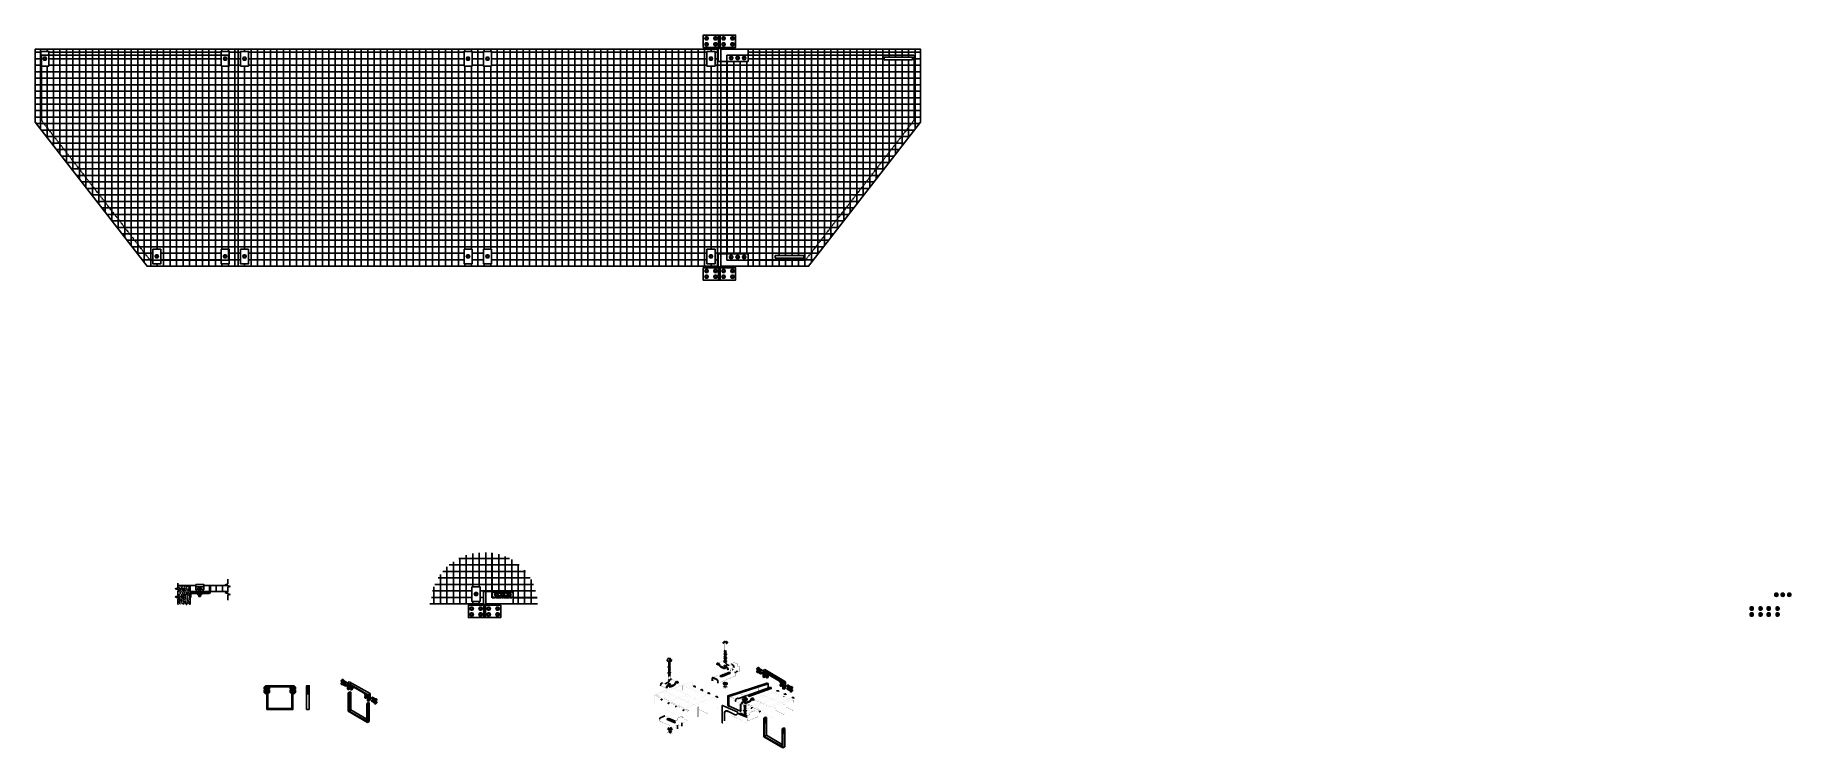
# Model space of a CAD drawing. Header units: millimetres. Extents: x 562 to 11403, y -8308 to -3911.
import ezdxf

# ---------------------------------------------------------------- set-up
doc = ezdxf.new("R2010")
doc.units = ezdxf.units.MM
doc.linetypes.add('HIDDEN', pattern=[9.525, 6.35, -3.175])
for name, color, linetype in [('1', 1, 'Continuous'), ('2', 2, 'Continuous'), ('3', 3, 'Continuous'), ('5', 5, 'Continuous'), ('6', 6, 'Continuous'), ('8', 8, 'Continuous'), ('HATCH', 8, 'Continuous'), ('HIDDEN', 1, 'HIDDEN'), ('PERNO FISCHER FWA 12_15x100', 1, 'Continuous')]:
    doc.layers.add(name, color=color, linetype=linetype)
pattern_1 = [(90, (-83164.34, -24837.3), (-174.625, 1e-14), []), (180, (-83164.34, -24837.3), (-9e-14, -698.5), [])]

# ---------------------------------------------------------------- blocks, each defined once
blk = doc.blocks.new('A$C66831E61')
at = {"layer": '2'}
for p, q in [((170, 1320), (1233, 1320)), ((200, 1340), (200, 0)), ((240, 1340), (240, 0)), ((280, 1340), (280, 0)), ((320, 1340), (320, 0)), ((360, 1340), (360, 66)), ((400, 1340), (400, 66)), ((440, 1340), (440, 66)), ((480, 1340), (480, 66)), ((520, 1340), (520, 0)), ((560, 1340), (560, 23)), ((600, 1340), (600, 75)), ((640, 1340), (640, 126)), ((680, 1340), (680, 177)), ((720, 1340), (720, 229)), ((760, 1340), (760, 280)), ((800, 1340), (800, 332)), ((840, 1340), (840, 383)), ((880, 1340), (880, 434)), ((920, 1340), (920, 486)), ((960, 1340), (960, 537)), ((1000, 1340), (1000, 589)), ((1040, 1340), (1040, 1290)), ((1080, 1340), (1080, 1290)), ((1120, 1340), (1120, 1290)), ((1160, 1340), (1160, 1290)), ((1200, 1340), (1200, 846)), ((0, 1240), (1233, 1240)), ((0, 1200), (1233, 1200)), ((40, 1264), (40, 76)), ((80, 1264), (80, 76)), ((120, 1264), (120, 76)), ((160, 1264), (160, 76)), ((170, 1280), (1008, 1280)), ((1040, 1274), (1040, 640)), ((1080, 1274), (1080, 691)), ((1120, 1274), (1120, 743)), ((1160, 1274), (1160, 794)), ((1183, 1280), (1233, 1280)), ((0, 1160), (1233, 1160)), ((0, 1120), (1233, 1120)), ((0, 1080), (1233, 1080)), ((0, 1040), (1233, 1040)), ((0, 1000), (1233, 1000)), ((0, 960), (1233, 960)), ((0, 920), (1233, 920)), ((0, 880), (1227, 880)), ((0, 840), (1196, 840)), ((0, 800), (1165, 800)), ((0, 760), (1133, 760)), ((0, 720), (1102, 720)), ((0, 680), (1071, 680)), ((0, 640), (1040, 640)), ((0, 600), (1009, 600)), ((0, 560), (978, 560)), ((0, 520), (947, 520)), ((0, 480), (916, 480)), ((0, 440), (884, 440)), ((0, 400), (853, 400)), ((0, 360), (822, 360)), ((0, 320), (791, 320)), ((0, 280), (760, 280)), ((0, 240), (729, 240)), ((0, 200), (698, 200)), ((0, 160), (667, 160)), ((0, 120), (635, 120)), ((0, 80), (604, 80)), ((170, 40), (573, 40)), ((360, 50), (360, 0)), ((400, 50), (400, 0)), ((440, 50), (440, 0)), ((480, 50), (480, 0))]:
    blk.add_line(p, q, dxfattribs=at)
blk = doc.blocks.new('A$C4BE03346')
at = {"layer": '8'}
for p, q in [((0, 1320), (35, 1320)), ((40, 1340), (40, 1325)), ((80, 1340), (80, 1325)), ((85, 1320), (1415, 1320)), ((120, 1340), (120, 0)), ((160, 1340), (160, 0)), ((200, 1340), (200, 0)), ((240, 1340), (240, 0)), ((280, 1340), (280, 0)), ((320, 1340), (320, 0)), ((360, 1340), (360, 0)), ((400, 1340), (400, 0)), ((440, 1340), (440, 0)), ((480, 1340), (480, 0)), ((520, 1340), (520, 0)), ((560, 1340), (560, 0)), ((600, 1340), (600, 0)), ((640, 1340), (640, 0)), ((680, 1340), (680, 0)), ((720, 1340), (720, 0)), ((760, 1340), (760, 0)), ((800, 1340), (800, 0)), ((840, 1340), (840, 0)), ((880, 1340), (880, 0)), ((920, 1340), (920, 0)), ((960, 1340), (960, 0)), ((1000, 1340), (1000, 0)), ((1040, 1340), (1040, 0)), ((1080, 1340), (1080, 0)), ((1120, 1340), (1120, 0)), ((1160, 1340), (1160, 0)), ((1200, 1340), (1200, 0)), ((1240, 1340), (1240, 0)), ((1280, 1340), (1280, 0)), ((1320, 1340), (1320, 0)), ((1360, 1340), (1360, 0)), ((1400, 1340), (1400, 0)), ((1440, 1340), (1440, 1325)), ((1465, 1320), (1486, 1320)), ((1480, 1340), (1480, 0)), ((0, 1280), (35, 1280)), ((0, 1240), (35, 1240)), ((0, 1200), (1500, 1200)), ((40, 1235), (40, 105)), ((80, 1235), (80, 105)), ((85, 1280), (1415, 1280)), ((85, 1240), (1415, 1240)), ((1440, 1235), (1440, 105)), ((1465, 1280), (1486, 1280)), ((1465, 1240), (1500, 1240)), ((0, 1160), (1500, 1160)), ((0, 1120), (1500, 1120)), ((0, 1080), (1500, 1080)), ((0, 1040), (1500, 1040)), ((0, 1000), (1500, 1000)), ((0, 960), (1500, 960)), ((0, 920), (1500, 920)), ((0, 880), (1500, 880)), ((0, 840), (1500, 840)), ((0, 800), (1500, 800)), ((0, 760), (1500, 760)), ((0, 720), (1500, 720)), ((0, 680), (1500, 680)), ((0, 640), (1500, 640)), ((0, 600), (1500, 600)), ((0, 560), (1500, 560)), ((0, 520), (1500, 520)), ((0, 480), (1500, 480)), ((0, 440), (1500, 440)), ((0, 400), (1500, 400)), ((0, 360), (1500, 360)), ((0, 320), (1500, 320)), ((0, 280), (1500, 280)), ((0, 240), (1500, 240)), ((0, 200), (1500, 200)), ((0, 160), (1500, 160)), ((0, 120), (1500, 120)), ((0, 80), (35, 80)), ((0, 40), (35, 40)), ((40, 15), (40, 0)), ((80, 15), (80, 0)), ((85, 80), (1415, 80)), ((85, 40), (1415, 40)), ((1440, 15), (1440, 0)), ((1465, 80), (1500, 80)), ((1465, 40), (1486, 40))]:
    blk.add_line(p, q, dxfattribs=at)
blk = doc.blocks.new('A$C38596D99')
at = {"layer": '8'}
for p, q in [((35, 1320), (0, 1320)), ((20, 1340), (20, 0)), ((60, 1340), (60, 1325)), ((1415, 1320), (85, 1320)), ((100, 1340), (100, 0)), ((140, 1340), (140, 0)), ((180, 1340), (180, 0)), ((220, 1340), (220, 0)), ((260, 1340), (260, 0)), ((300, 1340), (300, 0)), ((340, 1340), (340, 0)), ((380, 1340), (380, 0)), ((420, 1340), (420, 0)), ((460, 1340), (460, 0)), ((500, 1340), (500, 0)), ((540, 1340), (540, 0)), ((580, 1340), (580, 0)), ((620, 1340), (620, 0)), ((660, 1340), (660, 0)), ((700, 1340), (700, 0)), ((740, 1340), (740, 0)), ((780, 1340), (780, 0)), ((820, 1340), (820, 0)), ((860, 1340), (860, 0)), ((900, 1340), (900, 0)), ((940, 1340), (940, 0)), ((980, 1340), (980, 0)), ((1020, 1340), (1020, 0)), ((1060, 1340), (1060, 0)), ((1100, 1340), (1100, 0)), ((1140, 1340), (1140, 0)), ((1180, 1340), (1180, 0)), ((1220, 1340), (1220, 0)), ((1260, 1340), (1260, 0)), ((1300, 1340), (1300, 0)), ((1340, 1340), (1340, 0)), ((1380, 1340), (1380, 0)), ((1420, 1340), (1420, 1325)), ((1460, 1340), (1460, 1325)), ((1500, 1320), (1465, 1320)), ((35, 1280), (0, 1280)), ((35, 1240), (0, 1240)), ((1500, 1200), (0, 1200)), ((60, 1235), (60, 105)), ((1415, 1280), (85, 1280)), ((1415, 1240), (85, 1240)), ((1420, 1235), (1420, 105)), ((1460, 1235), (1460, 105)), ((1500, 1280), (1465, 1280)), ((1500, 1240), (1465, 1240)), ((1500, 1160), (0, 1160)), ((1500, 1120), (0, 1120)), ((1500, 1080), (0, 1080)), ((1500, 1040), (0, 1040)), ((1500, 1000), (0, 1000)), ((1500, 960), (0, 960)), ((1500, 920), (0, 920)), ((1500, 880), (0, 880)), ((1500, 840), (0, 840)), ((1500, 800), (0, 800)), ((1500, 760), (0, 760)), ((1500, 720), (0, 720)), ((1500, 680), (0, 680)), ((1500, 640), (0, 640)), ((1500, 600), (0, 600)), ((1500, 560), (0, 560)), ((1500, 520), (0, 520)), ((1500, 480), (0, 480)), ((1500, 440), (0, 440)), ((1500, 400), (0, 400)), ((1500, 360), (0, 360)), ((1500, 320), (0, 320)), ((1500, 280), (0, 280)), ((1500, 240), (0, 240)), ((1500, 200), (0, 200)), ((1500, 160), (0, 160)), ((1500, 120), (0, 120)), ((35, 80), (0, 80)), ((35, 40), (0, 40)), ((60, 15), (60, 0)), ((1415, 80), (85, 80)), ((1415, 40), (85, 40)), ((1420, 15), (1420, 0)), ((1460, 15), (1460, 0)), ((1500, 80), (1465, 80)), ((1500, 40), (1465, 40))]:
    blk.add_line(p, q, dxfattribs=at)
blk = doc.blocks.new('A$C52B977AA')
at = {"layer": '2'}
for p, q in [((-1200, 0), (-1200, -494)), ((-1160, 0), (-1160, -15)), ((-1120, 0), (-1120, -597)), ((-1080, 0), (-1080, -649)), ((-1040, 0), (-1040, -700)), ((-1000, 0), (-1000, -751)), ((-960, 0), (-960, -803)), ((-920, 0), (-920, -854)), ((-880, 0), (-880, -906)), ((-840, 0), (-840, -957)), ((-800, 0), (-800, -1008)), ((-760, 0), (-760, -1060)), ((-720, 0), (-720, -1111)), ((-680, 0), (-680, -1163)), ((-640, 0), (-640, -1214)), ((-600, 0), (-600, -1265)), ((-560, 0), (-560, -1317)), ((-520, 0), (-520, -1340)), ((-480, 0), (-480, -1235)), ((-440, 0), (-440, -1340)), ((-400, 0), (-400, -1340)), ((-360, 0), (-360, -1340)), ((-320, 0), (-320, -1340)), ((-280, 0), (-280, -1340)), ((-240, 0), (-240, -1340)), ((-200, 0), (-200, -1340)), ((-160, 0), (-160, -1340)), ((-120, 0), (-120, -1340)), ((-80, 0), (-80, -15)), ((-40, 0), (-40, -15)), ((-1198, -20), (-1233, -20)), ((-1198, -60), (-1233, -60)), ((-1198, -100), (-1233, -100)), ((-1160, -105), (-1160, -546)), ((-85, -20), (-1148, -20)), ((-85, -60), (-1148, -60)), ((-85, -100), (-1148, -100)), ((-80, -105), (-80, -1235)), ((-40, -105), (-40, -1235)), ((0, -20), (-35, -20)), ((0, -60), (-35, -60)), ((0, -100), (-35, -100)), ((0, -140), (-1233, -140)), ((0, -180), (-1233, -180)), ((0, -220), (-1233, -220)), ((0, -260), (-1233, -260)), ((0, -300), (-1233, -300)), ((0, -340), (-1233, -340)), ((0, -380), (-1233, -380)), ((0, -420), (-1233, -420)), ((0, -460), (-1227, -460)), ((0, -500), (-1196, -500)), ((0, -540), (-1165, -540)), ((0, -580), (-1133, -580)), ((0, -620), (-1102, -620)), ((0, -660), (-1071, -660)), ((0, -700), (-1040, -700)), ((0, -740), (-1009, -740)), ((0, -780), (-978, -780)), ((0, -820), (-947, -820)), ((0, -860), (-916, -860)), ((0, -900), (-884, -900)), ((0, -940), (-853, -940)), ((0, -980), (-822, -980)), ((0, -1020), (-791, -1020)), ((0, -1060), (-760, -1060)), ((0, -1100), (-729, -1100)), ((0, -1140), (-698, -1140)), ((0, -1180), (-667, -1180)), ((0, -1220), (-635, -1220)), ((-507, -1260), (-604, -1260)), ((-507, -1300), (-573, -1300)), ((-85, -1260), (-457, -1260)), ((-85, -1300), (-457, -1300)), ((0, -1260), (-35, -1260)), ((0, -1300), (-35, -1300)), ((-480, -1325), (-480, -1340)), ((-80, -1325), (-80, -1340)), ((-40, -1325), (-40, -1340))]:
    blk.add_line(p, q, dxfattribs=at)

msp = doc.modelspace()

# ---------------------------------------------------------------- hatches: boundary and pattern name
at = {"layer": '3'}
for points in [[(4379, -7979), (4379, -8036), (4544, -8118), (4544, -8117), (4379, -8036), (4379, -7980), (4612, -7901), (4618, -7904), (4618, -7931), (4619, -7931), (4619, -7903), (4612, -7900)], [(4386, -8039), (4386, -7983), (4619, -7904), (4619, -7903), (4385, -7982), (4385, -8039)]]:
    msp.add_hatch(color=256, dxfattribs=at).paths.add_polyline_path(points)
h = msp.add_hatch(color=256, dxfattribs=at)
edge = h.paths.add_edge_path()
edge.add_arc((4473, -7928), 6.28, 76.2967, 90.0025)
edge.add_line((4473, -7922), (4474, -7922))
h.paths.add_polyline_path([(4479, -7927), (4480, -7927), (4479, -7927)])
h.paths.add_polyline_path([(4485, -7929), (4484, -7929), (4485, -7929)])
h.paths.add_polyline_path([(4491, -7926), (4491, -7926), (4491, -7926)])
edge = h.paths.add_edge_path()
edge.add_arc((5353, -9870), 2126, 113.7572, 113.9291)
edge.add_line((4491, -7926), (4497, -7924))
edge = h.paths.add_edge_path()
edge.add_arc((-818, 4085), 13132, 293.8715, 293.8993)
edge.add_line((4503, -7921), (4497, -7924))
h.paths.add_polyline_path([(4503, -7921), (4502, -7921), (4503, -7921)])
h.paths.add_polyline_path([(4509, -7918), (4509, -7918)])
h.paths.add_polyline_path([(4515, -7907), (4515, -7907)])
h.paths.add_polyline_path([(4525, -7899), (4525, -7899)])
h.paths.add_polyline_path([(4531, -7908), (4532, -7908)])
h.paths.add_polyline_path([(4525, -7898), (4525, -7898)])
h.paths.add_polyline_path([(4515, -7907), (4515, -7907), (4515, -7907)])
h.paths.add_polyline_path([(4508, -7918), (4508, -7918), (4508, -7918)])
h.paths.add_polyline_path([(4502, -7921), (4502, -7921)])
edge = h.paths.add_edge_path()
edge.add_arc((5043, -9150), 1344, 113.7492, 114.0216)
edge.add_line((4496, -7923), (4502, -7921))
edge = h.paths.add_edge_path()
edge.add_arc((5119, -9343), 1550, 113.6859, 113.9218)
edge.add_line((4491, -7926), (4496, -7923))
h.paths.add_polyline_path([(4491, -7926), (4491, -7926)])
h.paths.add_polyline_path([(4484, -7928), (4484, -7928)])
edge = h.paths.add_edge_path()
edge.add_arc((4483, -7921), 7.24, 270.2892, 279.9682)
edge.add_line((4484, -7928), (4483, -7928))
h.paths.add_polyline_path([(4480, -7927), (4480, -7927)])
edge = h.paths.add_edge_path()
edge.add_arc((4473, -7928), 6.96, 76.3938, 90.0926)
edge.add_line((4473, -7921), (4475, -7921))
h.paths.add_polyline_path([(4459, -7940), (4460, -7940)])
h = msp.add_hatch(color=256, dxfattribs=at)
h.paths.add_polyline_path([(4515, -7913), (4515, -7913), (4515, -7913)])
h.paths.add_polyline_path([(4497, -7927), (4497, -7927), (4497, -7927)])
edge = h.paths.add_edge_path()
edge.add_arc((4652, -8298), 402, 112.5665, 114.2449)
edge.add_line((4486, -7931), (4497, -7927))
h.paths.add_polyline_path([(4477, -7929), (4476, -7929), (4477, -7929)])
h.paths.add_polyline_path([(4472, -7925), (4472, -7925)])
h.paths.add_polyline_path([(4467, -7928), (4467, -7928)])
h.paths.add_polyline_path([(4462, -7938), (4463, -7938)])
h.paths.add_polyline_path([(4467, -7928), (4467, -7928), (4467, -7928)])
h.paths.add_polyline_path([(4472, -7926), (4472, -7926)])
h.paths.add_polyline_path([(4476, -7929), (4476, -7929), (4476, -7929)])
edge = h.paths.add_edge_path()
edge.add_arc((4657, -8311), 415, 112.5947, 114.2185)
edge.add_line((4487, -7932), (4498, -7927))
h.paths.add_polyline_path([(4498, -7927), (4498, -7927)])
h.paths.add_polyline_path([(4515, -7913), (4515, -7913)])
h.paths.add_polyline_path([(4528, -7909), (4529, -7909)])
h = msp.add_hatch(dxfattribs=at)
h.set_pattern_fill('GRATE', color=256, scale=220, angle=90, style=0)
h.set_pattern_definition(pattern_1)
h.paths.add_polyline_path([(4918, -8024), (4917, -8082), (4917, -8082), (4917, -8082), (4838, -8046), (4838, -7989), (5080, -7910), (5087, -7913), (5088, -7939), (5088, -7939), (5087, -7912), (5080, -7909), (4838, -7988), (4838, -8046), (4917, -8083), (4918, -8083), (4918, -8083), (4919, -8024), (4918, -8024)])
h = msp.add_hatch(dxfattribs=at)
h.set_pattern_fill('GRATE', color=256, scale=220, angle=90, style=0)
h.set_pattern_definition(pattern_1)
h.paths.add_polyline_path([(4846, -8049), (4846, -7992), (5088, -7913), (5087, -7912), (4845, -7991), (4845, -8049)])
h = msp.add_hatch(color=256, dxfattribs=at)
h.paths.add_polyline_path([(4423, -8004), (4423, -8004), (4423, -8010), (4423, -8010)], flags=0)
h.paths.add_polyline_path([(4423, -8010, 0.025695), (4424, -8011)], flags=0)
h.paths.add_polyline_path([(4426, -8012), (4427, -8012)], flags=0)
h.paths.add_polyline_path([(4434, -8006), (4433, -8006), (4433, -8006), (4637, -7935), (4637, -7935)], flags=0)
h.paths.add_polyline_path([(4637, -7935, 0.062861), (4638, -7932)], flags=0)
h.paths.add_polyline_path([(4625, -7929), (4625, -7929), (4625, -7929), (4427, -8000), (4424, -8002), (4423, -8004), (4423, -8004), (4423, -8004), (4423, -8004), (4423, -8004), (4425, -8002), (4428, -8000), (4625, -7929), (4625, -7929)], flags=0)
h.paths.add_polyline_path([(4628, -7928, 0.022119), (4625, -7929)], flags=0)
h.paths.add_polyline_path([(4637, -7935), (4637, -7935), (4637, -7935), (4433, -8005), (4433, -8005)], flags=0)
h.paths.add_polyline_path([(4427, -8011), (4426, -8011)], flags=0)
h.paths.add_polyline_path([(4423, -8010, 0.025615), (4425, -8011)], flags=0)
h.paths.add_polyline_path([(4423, -8010), (4423, -8010), (4424, -8010), (4423, -8004), (4423, -8004), (4423, -8004), (4423, -8004)], flags=0)
h = msp.add_hatch(color=256, dxfattribs=at)
h.paths.add_polyline_path([(4468, -8026), (4467, -8026), (4468, -8032), (4468, -8032)], flags=0)
h.paths.add_polyline_path([(4468, -8032, 0.024966), (4469, -8033)], flags=0)
h.paths.add_polyline_path([(4477, -8029), (4476, -8029), (4476, -8029), (4682, -7957), (4682, -7957)], flags=0)
h.paths.add_polyline_path([(4682, -7957, 0.062088), (4683, -7954)], flags=0)
h.paths.add_polyline_path([(4670, -7951), (4670, -7951), (4670, -7951), (4472, -8021), (4469, -8024), (4467, -8026), (4467, -8026), (4467, -8026), (4468, -8026), (4468, -8026), (4469, -8024), (4473, -8022), (4670, -7951), (4670, -7951)], flags=0)
h.paths.add_polyline_path([(4673, -7950, 0.020921), (4670, -7951)], flags=0)
h.paths.add_polyline_path([(4681, -7957), (4682, -7957), (4682, -7957), (4476, -8028), (4476, -8028)], flags=0)
h.paths.add_polyline_path([(4468, -8032, 0.026425), (4469, -8032)], flags=0)
h.paths.add_polyline_path([(4468, -8032), (4468, -8032), (4468, -8032), (4468, -8026), (4468, -8026), (4468, -8026), (4468, -8026)], flags=0)
h = msp.add_hatch(color=256, dxfattribs=at)
h.paths.add_polyline_path([(4512, -8046), (4511, -8046), (4512, -8052), (4512, -8052)], flags=0)
h.paths.add_polyline_path([(4512, -8052, 0.027911), (4513, -8053)], flags=0)
h.paths.add_polyline_path([(4517, -8054, 0.193708), (4519, -8053)], flags=0)
h.paths.add_polyline_path([(4522, -8049), (4521, -8049), (4521, -8049), (4726, -7978), (4726, -7977)], flags=0)
h.paths.add_polyline_path([(4726, -7977, 0.062861), (4727, -7974)], flags=0)
h.paths.add_polyline_path([(4714, -7971), (4714, -7971), (4714, -7971), (4516, -8042), (4513, -8044), (4511, -8046), (4511, -8046), (4511, -8046), (4512, -8046), (4512, -8046), (4513, -8044), (4517, -8042), (4714, -7971), (4714, -7971)], flags=0)
h.paths.add_polyline_path([(4717, -7971, 0.021216), (4714, -7971)], flags=0)
h.paths.add_polyline_path([(4725, -7977), (4726, -7977), (4726, -7977), (4521, -8048), (4521, -8049)], flags=0)
h.paths.add_polyline_path([(4512, -8052, 0.024194), (4513, -8053)], flags=0)
h.paths.add_polyline_path([(4512, -8052), (4512, -8052), (4512, -8052), (4512, -8046), (4512, -8046), (4512, -8046), (4512, -8046)], flags=0)
h = msp.add_hatch(color=256, dxfattribs=at)
h.paths.add_polyline_path([(4560, -8069), (4560, -8069), (4560, -8075), (4560, -8075)], flags=0)
h.paths.add_polyline_path([(4560, -8075, 0.02424), (4561, -8076)], flags=0)
h.paths.add_polyline_path([(4569, -8072), (4568, -8072), (4568, -8072), (4774, -8000), (4774, -8000)], flags=0)
h.paths.add_polyline_path([(4774, -8000, 0.062339), (4775, -7996)], flags=0)
h.paths.add_polyline_path([(4762, -7993), (4762, -7994), (4762, -7993), (4564, -8064), (4561, -8066), (4560, -8068), (4560, -8068), (4560, -8069), (4560, -8069), (4560, -8069), (4561, -8067), (4565, -8065), (4762, -7994), (4762, -7994)], flags=0)
h.paths.add_polyline_path([(4765, -7993, 0.02151), (4762, -7994)], flags=0)
h.paths.add_polyline_path([(4774, -8000), (4774, -8000), (4774, -8000), (4568, -8072), (4568, -8072)], flags=0)
h.paths.add_polyline_path([(4560, -8074, 0.026425), (4561, -8075)], flags=0)
h.paths.add_polyline_path([(4560, -8074), (4560, -8075), (4560, -8074), (4560, -8069), (4560, -8069), (4560, -8069), (4560, -8069)], flags=0)
h = msp.add_hatch(color=256, dxfattribs=at)
h.paths.add_polyline_path([(4952, -8035), (5153, -7965), (5153, -7965)])
edge = h.paths.add_edge_path()
edge.add_arc((5139, -7961), 14.2, 346.5696, 359.5843)
edge.add_line((5153, -7961), (5153, -7965))
h.paths.add_polyline_path([(5140, -7958), (5140, -7958), (5140, -7958), (4999, -8009), (4999, -8009), (5141, -7959), (5141, -7959)])
edge = h.paths.add_edge_path()
edge.add_arc((5153, -7991), 34.6, 106.5561, 111.4354)
edge.add_line((5141, -7959), (5143, -7958))
edge = h.paths.add_edge_path()
edge.add_arc((5139, -7961), 13.7, 346.6721, 359.4504)
edge.add_line((5153, -7961), (5152, -7964))
h.paths.add_polyline_path([(5152, -7964), (5152, -7965), (5152, -7964), (4951, -8034), (4952, -8035)])
h = msp.add_hatch(color=256, dxfattribs=at)
h.paths.add_polyline_path([(4980, -8055), (4979, -8055), (4980, -8061), (4980, -8061)], flags=0)
h.paths.add_polyline_path([(4980, -8061, 0.026947), (4981, -8062)], flags=0)
h.paths.add_polyline_path([(4983, -8063), (4983, -8063), (4983, -8063), (4983, -8063), (4983, -8063), (4983, -8063)], flags=0)
h.paths.add_polyline_path([(4990, -8057), (4990, -8057), (4990, -8058), (5198, -7984), (5198, -7984)], flags=0)
h.paths.add_polyline_path([(5198, -7984, 0.055166), (5198, -7981)], flags=0)
h.paths.add_polyline_path([(5185, -7978), (5185, -7978), (5185, -7978), (4984, -8050), (4981, -8053), (4979, -8055), (4979, -8055), (4979, -8055), (4980, -8055), (4980, -8055), (4981, -8053), (4985, -8051), (5186, -7978), (5186, -7978)], flags=0)
h.paths.add_polyline_path([(5188, -7977, 0.022729), (5186, -7978)], flags=0)
h.paths.add_polyline_path([(5197, -7984, 0.055023), (5197, -7981)], flags=0)
h.paths.add_polyline_path([(5197, -7984), (5197, -7984), (5197, -7984), (4989, -8057), (4989, -8057)], flags=0)
h.paths.add_polyline_path([(4983, -8063), (4983, -8063), (4983, -8063), (4983, -8063)], flags=0)
h.paths.add_polyline_path([(4980, -8061, 0.030296), (4981, -8062)], flags=0)
h.paths.add_polyline_path([(4980, -8061), (4980, -8061), (4980, -8061), (4980, -8055), (4980, -8055), (4980, -8055), (4980, -8055)], flags=0)
h = msp.add_hatch(color=256, dxfattribs=at)
h.paths.add_polyline_path([(5030, -8077), (5030, -8077), (5030, -8083), (5031, -8083)], flags=0)
h.paths.add_polyline_path([(5031, -8083, 0.029096), (5032, -8084)], flags=0)
h.paths.add_polyline_path([(5034, -8085), (5034, -8085)], flags=0)
h.paths.add_polyline_path([(5039, -8080), (5039, -8080), (5039, -8081), (5247, -8006), (5247, -8006)], flags=0)
h.paths.add_polyline_path([(5247, -8006, 0.055552), (5247, -8003)], flags=0)
h.paths.add_polyline_path([(5234, -7999), (5234, -8000), (5234, -7999), (5035, -8073), (5032, -8075), (5030, -8077), (5030, -8077), (5030, -8077), (5030, -8077), (5031, -8077), (5032, -8075), (5035, -8073), (5235, -8000), (5235, -8000)], flags=0)
h.paths.add_polyline_path([(5237, -7999, 0.022172), (5235, -8000)], flags=0)
h.paths.add_polyline_path([(5246, -8006, 0.053261), (5246, -8003)], flags=0)
h.paths.add_polyline_path([(5246, -8006), (5246, -8006), (5246, -8005), (5039, -8080), (5039, -8080)], flags=0)
h.paths.add_polyline_path([(5034, -8085), (5034, -8085), (5034, -8085), (5034, -8085)], flags=0)
h.paths.add_polyline_path([(5031, -8083, 0.024927), (5032, -8084)], flags=0)
h.paths.add_polyline_path([(5031, -8083), (5031, -8083), (5031, -8083), (5031, -8077), (5030, -8077), (5031, -8077), (5030, -8077)], flags=0)
h = msp.add_hatch(color=256, dxfattribs=at)
h.paths.add_polyline_path([(4470, -8136), (4470, -8136), (4470, -8136)])
edge = h.paths.add_edge_path()
edge.add_arc((-4572, -30589), 24206, 68.0061, 68.0446)
edge.add_line((4478, -8139), (4493, -8145))
edge = h.paths.add_edge_path()
edge.add_arc((-4718, -31084), 24720, 68.0726, 68.1221)
edge.add_line((4493, -8145), (4513, -8153))
h.paths.add_polyline_path([(4513, -8153), (4513, -8152)])
edge = h.paths.add_edge_path()
edge.add_arc((-18200, -64640), 60884, 68.09557, 68.11565)
edge.add_line((4493, -8144), (4513, -8152))
edge = h.paths.add_edge_path()
edge.add_arc((24, -19193), 11918, 67.9799, 68.058)
edge.add_line((4478, -8138), (4493, -8144))
h.paths.add_polyline_path([(4470, -8135), (4470, -8135), (4470, -8135)])
h.paths.add_polyline_path([(4464, -8132), (4463, -8132)])
h = msp.add_hatch(color=256, dxfattribs=at)
h.paths.add_polyline_path([(4479, -8131), (4479, -8130), (4479, -8131)])
edge = h.paths.add_edge_path()
edge.add_arc((5229, -6282), 1995, 247.9283, 248.4172)
edge.add_line((4495, -8137), (4479, -8131))
edge = h.paths.add_edge_path()
edge.add_arc((4136, -9056), 987, 67.5856, 68.6932)
edge.add_line((4495, -8137), (4512, -8144))
h.paths.add_polyline_path([(4512, -8144), (4513, -8144)])
edge = h.paths.add_edge_path()
edge.add_arc((4115, -9109), 1045, 67.6052, 68.6517)
edge.add_line((4495, -8136), (4513, -8144))
edge = h.paths.add_edge_path()
edge.add_arc((5122, -6547), 1709, 247.8957, 248.466)
edge.add_line((4495, -8136), (4479, -8130))
h.paths.add_polyline_path([(4479, -8130), (4479, -8130)])
edge = h.paths.add_edge_path()
edge.add_arc((4471, -8146), 17.9, 91.3181, 105.2385)
edge.add_line((4466, -8129), (4471, -8128))
h.paths.add_polyline_path([(4463, -8131), (4464, -8131)])
h = msp.add_hatch(color=256, dxfattribs=at)
h.paths.add_polyline_path([(4513, -8145, 0.004346), (4495, -8138)], flags=0)
h.paths.add_polyline_path([(4495, -8138, 0.000386), (4479, -8132)], flags=0)
h.paths.add_polyline_path([(4471, -8129), (4471, -8129)], flags=0)
h.paths.add_polyline_path([(4463, -8132), (4464, -8132)], flags=0)
h.paths.add_polyline_path([(4471, -8130), (4471, -8130), (4471, -8130)], flags=0)
h.paths.add_polyline_path([(4495, -8139, 0.000109), (4479, -8132)], flags=0)
h.paths.add_polyline_path([(4513, -8146, 0.004444), (4495, -8139)], flags=0)
h.paths.add_polyline_path([(4513, -8146), (4513, -8145)], flags=0)
h = msp.add_hatch(dxfattribs=at)
h.set_pattern_fill('GRATE', color=256, scale=220, angle=90, style=0)
h.set_pattern_definition(pattern_1)
h.paths.add_polyline_path([(4804, -8046), (4804, -8046), (4804, -8198), (4804, -8198)])
edge = h.paths.add_edge_path()
edge.add_arc((4811, -8197), 6.47, 185.4055, 210.1512)
edge.add_line((4805, -8200), (4804, -8198))
h.paths.add_polyline_path([(4819, -8191), (4819, -8138), (4819, -8105), (4819, -8090), (4819, -8090), (4819, -8090)], flags=17)
edge = h.paths.add_edge_path()
edge.add_arc((2493, -12996), 5444, 64.0056, 64.1861)
edge.add_line((4863, -8095), (4879, -8102))
edge = h.paths.add_edge_path()
edge.add_arc((3256, -11416), 3690, 63.8016, 63.9169)
edge.add_line((4879, -8102), (4885, -8105))
h.paths.add_polyline_path([(4885, -8105), (4885, -8105), (4885, -8105)])
edge = h.paths.add_edge_path()
edge.add_arc((4887, -8090), 15.5, 264.8237, 270.3354)
edge.add_line((4887, -8105), (4885, -8105))
edge = h.paths.add_edge_path()
edge.add_arc((4886, -8094), 13.2, 335.8274, 359.9359)
edge.add_line((4900, -8094), (4898, -8099))
edge = h.paths.add_edge_path()
edge.add_arc((4885, -8094), 14.2, 0.3066, 33.1223)
edge.add_line((4897, -8086), (4900, -8094))
h.paths.add_polyline_path([(4897, -8086), (4897, -8086), (4805, -8046), (4805, -8047), (4897, -8087), (4897, -8087), (4897, -8087)])
edge = h.paths.add_edge_path()
edge.add_arc((4885, -8094), 13.8, 0.4763, 30.0503)
edge.add_line((4897, -8087), (4899, -8094))
edge = h.paths.add_edge_path()
edge.add_arc((4886, -8094), 12.5, 335.8447, 359.9181)
edge.add_line((4899, -8094), (4898, -8099))
h.paths.add_polyline_path([(4886, -8105), (4886, -8105), (4886, -8105)])
edge = h.paths.add_edge_path(flags=17)
edge.add_arc((4840, -8098), 22.8, 144.4988, 159.2899)
edge.add_line((4819, -8090), (4821, -8085))
h.paths.add_polyline_path([(4819, -8090), (4819, -8090), (4819, -8090), (4819, -8262)])
edge = h.paths.add_edge_path()
edge.add_arc((4811, -8197), 5.89, 192.9255, 209.9775)
edge.add_line((4806, -8200), (4805, -8198))
h.paths.add_polyline_path([(4805, -8198), (4805, -8198), (4805, -8198), (4805, -8047), (4839, -8033), (4804, -8046)])
at = {"layer": '8'}
h = msp.add_hatch(color=256, dxfattribs=at)
h.paths.add_polyline_path([(4837, -7814), (4837, -7814)], flags=0)
h.paths.add_polyline_path([(4827, -7808, 0.058729), (4826, -7808)], flags=0)
h.paths.add_polyline_path([(4821, -7813), (4821, -7813), (4821, -7813)], flags=0)
h.paths.add_polyline_path([(4816, -7815, 0.041813), (4817, -7815)], flags=0)
h.paths.add_polyline_path([(4816, -7815), (4816, -7815), (4816, -7815)], flags=0)
h.paths.add_polyline_path([(4810, -7812), (4810, -7812)], flags=0)
h.paths.add_polyline_path([(4805, -7810, 0.000361), (4810, -7812)], flags=0)
h.paths.add_polyline_path([(4805, -7810), (4804, -7810), (4805, -7810)], flags=0)
h.paths.add_polyline_path([(4805, -7810, 0.000605), (4799, -7807)], flags=0)
h.paths.add_polyline_path([(4799, -7807), (4799, -7807)], flags=0)
h.paths.add_polyline_path([(4793, -7804), (4793, -7805), (4793, -7804)], flags=0)
h.paths.add_polyline_path([(4787, -7794), (4787, -7794)], flags=0)
h.paths.add_polyline_path([(4777, -7786), (4777, -7786)], flags=0)
h.paths.add_polyline_path([(4770, -7795), (4771, -7795)], flags=0)
h.paths.add_polyline_path([(4777, -7786), (4777, -7786)], flags=0)
h.paths.add_polyline_path([(4786, -7794), (4787, -7794), (4786, -7794)], flags=0)
h.paths.add_polyline_path([(4793, -7805), (4793, -7805)], flags=0)
h.paths.add_polyline_path([(4799, -7808), (4799, -7808), (4799, -7808)], flags=0)
h.paths.add_polyline_path([(4804, -7810, 0.000137), (4799, -7808)], flags=0)
h.paths.add_polyline_path([(4804, -7810), (4804, -7810)], flags=0)
h.paths.add_polyline_path([(4804, -7810, 0.000361), (4810, -7813)], flags=0)
h.paths.add_polyline_path([(4810, -7813), (4810, -7813), (4810, -7813)], flags=0)
h.paths.add_polyline_path([(4816, -7815), (4816, -7815), (4816, -7815)], flags=0)
h.paths.add_polyline_path([(4816, -7815, 0.043057), (4817, -7815)], flags=0)
h.paths.add_polyline_path([(4821, -7813), (4821, -7813)], flags=0)
h.paths.add_polyline_path([(4827, -7808, 0.059017), (4826, -7808)], flags=0)
h.paths.add_polyline_path([(4836, -7814), (4837, -7814), (4836, -7814)], flags=0)
h.paths.add_polyline_path([(4840, -7826), (4841, -7826)], flags=0)
h = msp.add_hatch(color=256, dxfattribs=at)
h.paths.add_polyline_path([(4826, -7788), (4826, -7788), (4826, -7788)], flags=0)
h.paths.add_polyline_path([(4826, -7788, 0.09236), (4829, -7791)], flags=0)
h.paths.add_polyline_path([(4829, -7791), (4829, -7791), (4829, -7791)], flags=0)
h.paths.add_polyline_path([(4833, -7793), (4833, -7793)], flags=0)
h.paths.add_polyline_path([(4833, -7793, 0.000156), (4848, -7800)], flags=0)
h.paths.add_polyline_path([(4848, -7800), (4848, -7799)], flags=0)
h.paths.add_polyline_path([(4833, -7793, 0.000213), (4848, -7799)], flags=0)
h.paths.add_polyline_path([(4833, -7793), (4833, -7793), (4833, -7793)], flags=0)
h.paths.add_polyline_path([(4829, -7791), (4829, -7791)], flags=0)
h.paths.add_polyline_path([(4827, -7788, 0.092619), (4829, -7791)], flags=0)
h.paths.add_polyline_path([(4827, -7788), (4827, -7788)], flags=0)
h.paths.add_polyline_path([(4823, -7780), (4823, -7781)], flags=0)
h = msp.add_hatch(color=256, dxfattribs=at)
edge = h.paths.add_edge_path()
edge.add_arc((4798, -7858), 11.1, 243.5145, 270.5944)
edge.add_line((4798, -7869), (4793, -7868))
edge = h.paths.add_edge_path()
edge.add_arc((4798, -7851), 18.3, 270.5946, 280.3623)
edge.add_line((4801, -7869), (4798, -7869))
h.paths.add_polyline_path([(4809, -7866), (4809, -7866), (4809, -7866)])
edge = h.paths.add_edge_path()
edge.add_arc((-610, 5677), 14587, 291.8101, 291.8745)
edge.add_line((4824, -7860), (4809, -7866))
edge = h.paths.add_edge_path()
edge.add_arc((-2828, 11113), 20458, 291.9662, 292.0118)
edge.add_line((4839, -7854), (4824, -7860))
h.paths.add_polyline_path([(4847, -7851), (4847, -7851)])
h.paths.add_polyline_path([(4854, -7847), (4853, -7847)])
h.paths.add_polyline_path([(4847, -7850), (4847, -7851), (4847, -7850)])
edge = h.paths.add_edge_path()
edge.add_arc((-1253, 7198), 16237, 291.9775, 292.035)
edge.add_line((4839, -7853), (4824, -7859))
edge = h.paths.add_edge_path()
edge.add_arc((31635, -74785), 72096, 111.8314, 111.84444)
edge.add_line((4809, -7865), (4824, -7859))
h.paths.add_polyline_path([(4809, -7865), (4809, -7865)])
edge = h.paths.add_edge_path()
edge.add_arc((4798, -7858), 10.5, 243.5195, 270.6322)
edge.add_line((4798, -7868), (4793, -7867))
h.paths.add_polyline_path([(4793, -7867), (4793, -7868)])
h = msp.add_hatch(color=256, dxfattribs=at)
h.paths.add_polyline_path([(4795, -7864), (4795, -7864), (4795, -7864)])
h.paths.add_polyline_path([(4799, -7863), (4799, -7863)])
edge = h.paths.add_edge_path()
edge.add_arc((4860, -8003), 153, 110.3565, 113.478)
edge.add_line((4799, -7863), (4807, -7860))
h.paths.add_polyline_path([(4807, -7860), (4807, -7860)])
edge = h.paths.add_edge_path()
edge.add_arc((5117, -8614), 816, 111.151, 112.3294)
edge.add_line((4807, -7860), (4822, -7854))
edge = h.paths.add_edge_path()
edge.add_arc((9989, -20773), 13915, 111.7266, 111.7957)
edge.add_line((4822, -7854), (4838, -7847))
h.paths.add_polyline_path([(4846, -7845), (4846, -7845), (4846, -7845)])
h.paths.add_polyline_path([(4853, -7847), (4854, -7847)])
h.paths.add_polyline_path([(4846, -7844), (4846, -7844)])
edge = h.paths.add_edge_path()
edge.add_arc((11852, -25439), 18939, 111.7378, 111.7886)
edge.add_line((4822, -7853), (4838, -7847))
edge = h.paths.add_edge_path()
edge.add_arc((5115, -8610), 812, 111.1502, 112.3342)
edge.add_line((4806, -7859), (4822, -7853))
h.paths.add_polyline_path([(4806, -7859), (4807, -7860), (4806, -7859)])
edge = h.paths.add_edge_path()
edge.add_arc((4858, -7998), 148, 110.2757, 113.514)
edge.add_line((4799, -7862), (4806, -7859))
h.paths.add_polyline_path([(4799, -7862), (4799, -7863), (4799, -7862)])
h.paths.add_polyline_path([(4795, -7864), (4795, -7864), (4795, -7864)])
h.paths.add_polyline_path([(4791, -7866), (4792, -7866)])
h = msp.add_hatch(dxfattribs=at)
h.set_pattern_fill('GRATE', color=256, scale=220, angle=90, style=0)
h.set_pattern_definition([(90, (-83164.34, -25029.02), (-174.625, 1e-14), []), (180, (-83164.34, -25029), (-9e-14, -698.5), [])])
h.paths.add_polyline_path([(4838, -7845), (4838, -7845)], flags=0)
h.paths.add_polyline_path([(4822, -7852, 0.002189), (4838, -7845)], flags=0)
h.paths.add_polyline_path([(4822, -7852, 0.004868), (4806, -7858)], flags=0)
h.paths.add_polyline_path([(4806, -7858), (4806, -7858), (4806, -7858)], flags=0)
h.paths.add_polyline_path([(4806, -7858, 0.009867), (4798, -7861)], flags=0)
h.paths.add_polyline_path([(4794, -7863), (4794, -7863), (4794, -7863)], flags=0)
h.paths.add_polyline_path([(4791, -7865), (4792, -7865)], flags=0)
h.paths.add_polyline_path([(4794, -7863), (4794, -7863)], flags=0)
h.paths.add_polyline_path([(4806, -7858, 0.009805), (4798, -7862)], flags=0)
h.paths.add_polyline_path([(4806, -7858), (4806, -7858)], flags=0)
h.paths.add_polyline_path([(4822, -7852, 0.005058), (4806, -7858)], flags=0)
h.paths.add_polyline_path([(4822, -7852, 0.002239), (4838, -7846)], flags=0)
h.paths.add_polyline_path([(4838, -7846), (4838, -7846), (4838, -7846)], flags=0)
h.paths.add_polyline_path([(4850, -7844, 0.060911), (4846, -7844)], flags=0)
h.paths.add_polyline_path([(4853, -7846), (4854, -7846)], flags=0)
at = {"layer": 'HATCH'}
h = msp.add_hatch(dxfattribs=at)
h.set_pattern_fill('AR-CONC', color=256, scale=0.1)
h.paths.add_polyline_path([(1518, -7306), (1442, -7306), (1442, -7322), (1428, -7327), (1442, -7332), (1457, -7337), (1442, -7343), (1442, -7372), (1428, -7377), (1442, -7383), (1457, -7388), (1442, -7393), (1442, -7423), (1518, -7423)])

# ---------------------------------------------------------------- linework, layer by layer
at = {"layer": '1'}
for p, q in [((2452, -7893), (2457, -7886)), ((2456, -7895), (2452, -7893)), ((2452, -7899), (2452, -7893)), ((2456, -7901), (2452, -7899)), ((2452, -7909), (2457, -7903)), ((2456, -7912), (2452, -7909)), ((2452, -7916), (2452, -7909)), ((2461, -7889), (2456, -7895)), ((2456, -7895), (2456, -7901)), ((2456, -7901), (2461, -7902)), ((2461, -7906), (2456, -7912)), ((2456, -7912), (2456, -7918)), ((2461, -7889), (2457, -7886)), ((2457, -7886), (2462, -7887)), ((2461, -7906), (2457, -7903)), ((2457, -7903), (2462, -7904)), ((2463, -7902), (2459, -7899)), ((2466, -7889), (2461, -7889)), ((2461, -7902), (2462, -7901)), ((2466, -7906), (2461, -7906)), ((2466, -7889), (2462, -7887)), ((2466, -7906), (2462, -7904)), ((2468, -7894), (2463, -7891)), ((2468, -7911), (2463, -7908)), ((2465, -7903), (2465, -7903)), ((2466, -7893), (2466, -7889)), ((2466, -7904), (2467, -7904)), ((2466, -7910), (2466, -7906)), ((2468, -7905), (2469, -7905)), ((2469, -7894), (2469, -7894)), ((2469, -7911), (2469, -7911)), ((2470, -7895), (2471, -7895)), ((2470, -7906), (2471, -7906)), ((2470, -7912), (2471, -7912)), ((2472, -7896), (2472, -7896)), ((2472, -7907), (2472, -7907)), ((2472, -7913), (2472, -7913)), ((2474, -7897), (2474, -7898)), ((2474, -7908), (2474, -7908)), ((2476, -7898), (2476, -7899)), ((2476, -7909), (2476, -7909)), ((2477, -7899), (2478, -7900)), ((2477, -7910), (2478, -7910)), ((2479, -7900), (2480, -7901)), ((2481, -7901), (2482, -7902)), ((2483, -7903), (2483, -7903)), ((5018, -7818), (5023, -7812)), ((5022, -7820), (5018, -7818)), ((5018, -7825), (5018, -7818)), ((5022, -7827), (5018, -7825)), ((5018, -7835), (5023, -7829)), ((5022, -7837), (5018, -7835)), ((5018, -7841), (5018, -7835)), ((5022, -7844), (5018, -7841)), ((5027, -7814), (5022, -7820)), ((5022, -7820), (5022, -7827)), ((5022, -7827), (5027, -7827)), ((5027, -7831), (5022, -7837)), ((5022, -7837), (5022, -7844)), ((5022, -7844), (5027, -7844)), ((5027, -7814), (5023, -7812)), ((5023, -7812), (5028, -7812)), ((5027, -7831), (5023, -7829)), ((5023, -7829), (5028, -7829)), ((5029, -7828), (5024, -7825)), ((5029, -7844), (5024, -7842)), ((5032, -7815), (5027, -7814)), ((5027, -7827), (5027, -7827)), ((5032, -7831), (5027, -7831)), ((5027, -7844), (5027, -7843)), ((5032, -7815), (5028, -7812)), ((5032, -7831), (5028, -7829)), ((5034, -7819), (5029, -7817)), ((5034, -7836), (5029, -7833)), ((5030, -7828), (5031, -7828)), ((5030, -7845), (5031, -7845)), ((5032, -7818), (5032, -7815)), ((5032, -7829), (5032, -7829)), ((5032, -7835), (5032, -7831)), ((5032, -7846), (5032, -7846)), ((5034, -7820), (5034, -7820)), ((5034, -7830), (5034, -7830)), ((5034, -7837), (5034, -7837)), ((5034, -7847), (5034, -7847)), ((5036, -7821), (5036, -7821)), ((5036, -7831), (5036, -7832)), ((5036, -7837), (5036, -7838)), ((5036, -7848), (5036, -7848)), ((5038, -7822), (5038, -7822)), ((5038, -7832), (5038, -7833)), ((5038, -7838), (5038, -7839)), ((5038, -7849), (5038, -7849)), ((5039, -7823), (5040, -7823)), ((5039, -7833), (5040, -7834)), ((5039, -7839), (5040, -7840)), ((5039, -7850), (5040, -7850)), ((5041, -7824), (5042, -7824)), ((5041, -7834), (5042, -7835)), ((5041, -7841), (5042, -7841)), ((5041, -7851), (5042, -7852)), ((5043, -7825), (5044, -7825)), ((5043, -7836), (5043, -7836)), ((5043, -7842), (5044, -7842)), ((5043, -7852), (5043, -7853)), ((5045, -7826), (5045, -7826)), ((5045, -7843), (5045, -7843)), ((5047, -7827), (5047, -7827)), ((5047, -7844), (5047, -7844)), ((5049, -7828), (5049, -7828)), ((5049, -7845), (5049, -7845)), ((5075, -7851), (5076, -7849)), ((5078, -7853), (5075, -7851)), ((5075, -7857), (5075, -7851)), ((5078, -7860), (5075, -7857)), ((5075, -7857), (5075, -7857)), ((5075, -7868), (5079, -7861)), ((5078, -7870), (5075, -7868)), ((5075, -7874), (5075, -7868)), ((5078, -7876), (5075, -7874)), ((5075, -7874), (5075, -7874)), ((5080, -7851), (5078, -7853)), ((5078, -7853), (5078, -7860)), ((5078, -7860), (5083, -7860)), ((5083, -7864), (5078, -7870)), ((5078, -7870), (5078, -7876)), ((5078, -7876), (5083, -7877)), ((5083, -7864), (5079, -7861)), ((5079, -7861), (5084, -7862)), ((5083, -7860), (5087, -7855)), ((5088, -7864), (5083, -7864)), ((5083, -7877), (5088, -7871)), ((5088, -7864), (5084, -7862)), ((5088, -7871), (5088, -7864)), ((5162, -7901), (5164, -7899)), ((5166, -7904), (5162, -7901)), ((5162, -7908), (5162, -7901)), ((5166, -7910), (5162, -7908)), ((5162, -7908), (5162, -7908)), ((5162, -7918), (5167, -7912)), ((5168, -7902), (5166, -7904)), ((5166, -7904), (5166, -7910)), ((5166, -7910), (5171, -7911)), ((5171, -7914), (5167, -7912)), ((5167, -7912), (5172, -7912)), ((5171, -7911), (5175, -7906)), ((5176, -7915), (5172, -7912)), ((1977, -7944), (1984, -7944)), ((1977, -7964), (1984, -7964)), ((1986, -7937), (1987, -7937)), ((1986, -7957), (1987, -7957)), ((1987, -7937), (1988, -7937)), ((1987, -7943), (1987, -7943)), ((1987, -7957), (1988, -7957)), ((1987, -7963), (1987, -7963)), ((1988, -7943), (1989, -7943)), ((1988, -7963), (1989, -7963)), ((1989, -7937), (1989, -7937)), ((1989, -7943), (1990, -7943)), ((1989, -7957), (1989, -7957)), ((1989, -7963), (1990, -7963)), ((1990, -7937), (1991, -7937)), ((1990, -7957), (1991, -7957)), ((1991, -7943), (1991, -7943)), ((1991, -7963), (1991, -7963)), ((2000, -7944), (2007, -7944)), ((2000, -7964), (2007, -7964)), ((2145, -7944), (2139, -7944)), ((2145, -7964), (2139, -7964)), ((2155, -7943), (2154, -7943)), ((2155, -7963), (2154, -7963)), ((2155, -7937), (2155, -7937)), ((2156, -7943), (2155, -7943)), ((2155, -7957), (2155, -7957)), ((2156, -7963), (2155, -7963)), ((2157, -7937), (2156, -7937)), ((2157, -7957), (2156, -7957)), ((2158, -7937), (2157, -7937)), ((2157, -7943), (2157, -7943)), ((2158, -7957), (2157, -7957)), ((2157, -7963), (2157, -7963)), ((2159, -7943), (2158, -7943)), ((2159, -7963), (2158, -7963)), ((2159, -7937), (2159, -7937)), ((2159, -7957), (2159, -7957)), ((2168, -7944), (2161, -7944)), ((2168, -7964), (2161, -7964)), ((2456, -7918), (2452, -7916)), ((2456, -7918), (2461, -7919)), ((2463, -7919), (2459, -7916)), ((2461, -7919), (2462, -7918)), ((2465, -7920), (2465, -7920)), ((2466, -7921), (2467, -7921)), ((2468, -7922), (2469, -7922)), ((2470, -7923), (2471, -7923)), ((2472, -7924), (2472, -7924)), ((2474, -7914), (2474, -7914)), ((2474, -7925), (2474, -7925)), ((2476, -7915), (2476, -7915)), ((2476, -7926), (2476, -7926)), ((2477, -7916), (2478, -7916)), ((2477, -7927), (2478, -7927)), ((2479, -7917), (2480, -7918)), ((2481, -7918), (2482, -7919)), ((2483, -7919), (2483, -7920)), ((2509, -7925), (2510, -7923)), ((2513, -7928), (2509, -7925)), ((2509, -7932), (2509, -7925)), ((2509, -7932), (2509, -7931)), ((2513, -7934), (2509, -7932)), ((2509, -7942), (2514, -7936)), ((2513, -7944), (2509, -7942)), ((2509, -7949), (2509, -7942)), ((2509, -7948), (2509, -7948)), ((2513, -7951), (2509, -7949)), ((2514, -7926), (2513, -7928)), ((2513, -7928), (2513, -7934)), ((2513, -7934), (2518, -7935)), ((2518, -7938), (2513, -7944)), ((2513, -7944), (2513, -7951)), ((2513, -7951), (2518, -7951)), ((2518, -7938), (2514, -7936)), ((2514, -7936), (2519, -7936)), ((2518, -7935), (2522, -7930)), ((2523, -7939), (2518, -7938)), ((2518, -7951), (2523, -7945)), ((2523, -7939), (2519, -7936)), ((2523, -7945), (2523, -7939)), ((2597, -7976), (2598, -7974)), ((2600, -7978), (2597, -7976)), ((2597, -7983), (2597, -7976)), ((2597, -7982), (2597, -7982)), ((2600, -7985), (2597, -7983)), ((2597, -7993), (2602, -7987)), ((2600, -7995), (2597, -7993)), ((2597, -7999), (2597, -7993)), ((2600, -8002), (2597, -7999)), ((2597, -7999), (2597, -7999)), ((2602, -7976), (2600, -7978)), ((2600, -7978), (2600, -7985)), ((2600, -7985), (2605, -7985)), ((2605, -7989), (2600, -7995)), ((2600, -7995), (2600, -8002)), ((2600, -8002), (2605, -8002)), ((2605, -7989), (2602, -7987)), ((2602, -7987), (2606, -7987)), ((2605, -7985), (2609, -7980)), ((2610, -7989), (2605, -7989)), ((2605, -8002), (2610, -7996)), ((2610, -7989), (2606, -7987)), ((2610, -7996), (2610, -7989)), ((2641, -8005), (2641, -8005)), ((2641, -8021), (2641, -8022)), ((2643, -8006), (2643, -8006)), ((2645, -7996), (2645, -7996)), ((2645, -8007), (2645, -8007)), ((2645, -8013), (2645, -8013)), ((2646, -8008), (2647, -8008)), ((2647, -7997), (2647, -7997)), ((2647, -8014), (2647, -8014)), ((2648, -7998), (2649, -7998)), ((2648, -8009), (2649, -8009)), ((2648, -8015), (2649, -8015)), ((2650, -7999), (2651, -7999)), ((2650, -8010), (2651, -8010)), ((2650, -8016), (2651, -8016)), ((2652, -8000), (2653, -8000)), ((2652, -8011), (2652, -8011)), ((2652, -8017), (2653, -8017)), ((2654, -8001), (2654, -8001)), ((2654, -8012), (2654, -8012)), ((2654, -8018), (2654, -8018)), ((2657, -8014), (2655, -8013)), ((2656, -8002), (2656, -8003)), ((2656, -8019), (2656, -8019)), ((2662, -8005), (2657, -8011)), ((2657, -8011), (2661, -8013)), ((2657, -8011), (2657, -8018)), ((2657, -8018), (2661, -8020)), ((2662, -8022), (2657, -8028)), ((2658, -8003), (2658, -8004)), ((2658, -8020), (2658, -8020)), ((2659, -8004), (2659, -8004)), ((2659, -8021), (2659, -8021)), ((2662, -8006), (2660, -8005)), ((2662, -8023), (2660, -8022)), ((2661, -8013), (2666, -8007)), ((2661, -8020), (2661, -8013)), ((2666, -8020), (2661, -8020)), ((2662, -8005), (2666, -8007)), ((2667, -8005), (2662, -8005)), ((2662, -8022), (2666, -8024)), ((2667, -8022), (2662, -8022)), ((2666, -8007), (2671, -8008)), ((2671, -8014), (2666, -8020)), ((2667, -8005), (2671, -8008)), ((2667, -8022), (2671, -8024)), ((2671, -8008), (2671, -8014)), ((5166, -7920), (5162, -7918)), ((5162, -7925), (5162, -7918)), ((5162, -7924), (5162, -7924)), ((5166, -7927), (5162, -7925)), ((5171, -7914), (5166, -7920)), ((5166, -7920), (5166, -7927)), ((5166, -7927), (5171, -7927)), ((5176, -7915), (5171, -7914)), ((5171, -7927), (5176, -7921)), ((5176, -7921), (5176, -7915)), ((5207, -7930), (5207, -7930)), ((5207, -7947), (5207, -7947)), ((5208, -7931), (5209, -7931)), ((5208, -7948), (5209, -7948)), ((5210, -7921), (5211, -7922)), ((5210, -7932), (5211, -7932)), ((5210, -7938), (5211, -7938)), ((5210, -7949), (5211, -7949)), ((5212, -7922), (5213, -7923)), ((5212, -7933), (5213, -7933)), ((5212, -7939), (5213, -7939)), ((5212, -7950), (5213, -7950)), ((5214, -7923), (5214, -7924)), ((5214, -7934), (5214, -7934)), ((5214, -7940), (5214, -7941)), ((5214, -7951), (5214, -7951)), ((5216, -7925), (5216, -7925)), ((5216, -7935), (5216, -7936)), ((5216, -7941), (5216, -7942)), ((5216, -7952), (5216, -7952)), ((5218, -7926), (5218, -7926)), ((5218, -7936), (5218, -7937)), ((5218, -7942), (5218, -7943)), ((5218, -7953), (5218, -7953)), ((5219, -7937), (5220, -7938)), ((5219, -7954), (5220, -7954)), ((5220, -7927), (5220, -7927)), ((5220, -7943), (5220, -7944)), ((5221, -7928), (5222, -7928)), ((5223, -7939), (5221, -7938)), ((5221, -7945), (5222, -7945)), ((5223, -7956), (5221, -7955)), ((5223, -7929), (5224, -7929)), ((5228, -7930), (5223, -7936)), ((5223, -7936), (5227, -7939)), ((5223, -7936), (5223, -7943)), ((5223, -7943), (5227, -7945)), ((5223, -7946), (5224, -7946)), ((5228, -7947), (5223, -7953)), ((5223, -7953), (5227, -7956)), ((5223, -7953), (5223, -7960)), ((5223, -7960), (5227, -7962)), ((5225, -7930), (5225, -7930)), ((5225, -7947), (5225, -7947)), ((5227, -7931), (5226, -7930)), ((5227, -7948), (5226, -7947)), ((5227, -7939), (5232, -7933)), ((5227, -7945), (5227, -7939)), ((5232, -7946), (5227, -7945)), ((5227, -7956), (5232, -7949)), ((5227, -7962), (5227, -7956)), ((5232, -7963), (5227, -7962)), ((5228, -7930), (5232, -7933)), ((5233, -7931), (5228, -7930)), ((5228, -7947), (5232, -7949)), ((5233, -7948), (5228, -7947)), ((5232, -7933), (5237, -7933)), ((5237, -7940), (5232, -7946)), ((5232, -7949), (5237, -7950)), ((5237, -7956), (5232, -7963)), ((5233, -7931), (5237, -7933)), ((5233, -7948), (5237, -7950)), ((5237, -7933), (5237, -7940)), ((5237, -7950), (5237, -7956)), ((2643, -8022), (2643, -8023)), ((2645, -8023), (2645, -8024)), ((2646, -8025), (2647, -8025)), ((2648, -8026), (2649, -8026)), ((2650, -8027), (2651, -8027)), ((2652, -8028), (2652, -8028)), ((2654, -8029), (2654, -8029)), ((2657, -8031), (2655, -8030)), ((2657, -8028), (2661, -8030)), ((2657, -8028), (2657, -8034)), ((2657, -8034), (2661, -8037)), ((2661, -8030), (2666, -8024)), ((2661, -8037), (2661, -8030)), ((2666, -8037), (2661, -8037)), ((2666, -8024), (2671, -8024)), ((2671, -8031), (2666, -8037)), ((2671, -8024), (2671, -8031))]:
    msp.add_line(p, q, dxfattribs=at)
at = {"layer": '1', "flags": 128}
for points in [[(1442, -7292), (1442, -7322), (1428, -7327), (1457, -7337), (1442, -7343), (1442, -7372), (1428, -7377), (1457, -7388), (1442, -7393), (1442, -7423)], [(1751, -7267), (1751, -7296), (1737, -7302), (1765, -7312), (1751, -7317), (1751, -7347), (1737, -7352), (1765, -7362), (1751, -7367), (1751, -7397)], [(1977, -7936), (1984, -7936)], [(1977, -7956), (1984, -7956)], [(1985, -7937), (1985, -7937)], [(1985, -7943), (1986, -7943)], [(1985, -7957), (1985, -7957)], [(1985, -7963), (1986, -7963)], [(1992, -7937), (1992, -7937)], [(1992, -7943), (1993, -7943)], [(1992, -7957), (1992, -7957)], [(1992, -7963), (1993, -7963)], [(1993, -7937), (1994, -7937)], [(1993, -7957), (1994, -7957)], [(1994, -7937), (1995, -7937)], [(1994, -7943), (1994, -7943)], [(1994, -7957), (1995, -7957)], [(1994, -7963), (1994, -7963)], [(1995, -7943), (1996, -7943)], [(1995, -7963), (1996, -7963)], [(1996, -7937), (1996, -7937)], [(1996, -7943), (1997, -7943)], [(1996, -7957), (1996, -7957)], [(1996, -7963), (1997, -7963)], [(1997, -7937), (1998, -7937)], [(1997, -7957), (1998, -7957)], [(1998, -7937), (1999, -7937), (1999, -7937)], [(1998, -7943), (1998, -7943)], [(1998, -7957), (1999, -7957), (1999, -7957)], [(1998, -7963), (1998, -7963)], [(1999, -7943), (1999, -7943)], [(1999, -7963), (1999, -7963)], [(2000, -7936), (2007, -7936)], [(2000, -7956), (2007, -7956)], [(2145, -7936), (2139, -7936)], [(2145, -7956), (2139, -7956)], [(2147, -7937), (2147, -7937), (2146, -7937)], [(2146, -7943), (2146, -7943)], [(2147, -7957), (2147, -7957), (2146, -7957)], [(2146, -7963), (2146, -7963)], [(2148, -7943), (2147, -7943)], [(2148, -7963), (2147, -7963)], [(2148, -7937), (2148, -7937)], [(2148, -7957), (2148, -7957)], [(2150, -7937), (2149, -7937)], [(2149, -7943), (2149, -7943)], [(2150, -7957), (2149, -7957)], [(2149, -7963), (2149, -7963)], [(2151, -7937), (2150, -7937)], [(2151, -7943), (2150, -7943)], [(2151, -7957), (2150, -7957)], [(2151, -7963), (2150, -7963)], [(2152, -7943), (2151, -7943)], [(2152, -7963), (2151, -7963)], [(2152, -7937), (2152, -7937)], [(2152, -7957), (2152, -7957)], [(2154, -7937), (2153, -7937)], [(2153, -7943), (2153, -7943)], [(2154, -7957), (2153, -7957)], [(2153, -7963), (2153, -7963)], [(2160, -7937), (2160, -7937)], [(2160, -7943), (2160, -7943)], [(2160, -7957), (2160, -7957)], [(2160, -7963), (2160, -7963)], [(2168, -7936), (2161, -7936)], [(2168, -7956), (2161, -7956)]]:
    msp.add_lwpolyline(points, dxfattribs=at)
for points in [[(1518, -7382), (1518, -7344), (1556, -7344, -0.276276), (1549, -7350), (1530, -7350, 0.414214), (1524, -7356), (1524, -7376, -0.276276)], [(2254, -7940, 0.099848), (2250, -7947, 0.099848), (2242, -7947, 0.099848), (2238, -7940, 0.099848), (2242, -7933, 0.099848), (2250, -7933, 0.099848)], [(2254, -7960, 0.099848), (2250, -7967, 0.099848), (2242, -7967, 0.099848), (2238, -7960, 0.099848), (2242, -7953, 0.099848), (2250, -7953, 0.099848)]]:
    msp.add_lwpolyline(points, format="xyb", close=True, dxfattribs=at)
for points in [[(2465, -7903, -0.101641), (2464, -7902, -0.065973), (2463, -7901, -0.063055), (2463, -7900, -0.066069), (2463, -7899, -0.031035), (2463, -7898)], [(2464, -7902, -0.07459), (2463, -7902)], [(2467, -7895, 0.063201), (2466, -7895, 0.066187), (2465, -7897, 0.10124), (2464, -7899, 0.054612), (2464, -7901, 0.056624), (2464, -7901, 0.069937), (2464, -7902, 0.100053), (2465, -7903, 0.110383), (2466, -7903)], [(2467, -7911, 0.063201), (2466, -7912, 0.066187), (2465, -7913, 0.10124), (2464, -7916, 0.054612), (2464, -7917, 0.056624), (2464, -7918, 0.069937), (2464, -7919, 0.100053), (2465, -7920, 0.110383), (2466, -7920)], [(2466, -7904, -0.093778), (2466, -7903, -0.066929), (2465, -7903, -0.054901), (2465, -7902, -0.053391), (2465, -7901, -0.165352), (2467, -7897, -0.067767), (2468, -7896, -0.017744), (2468, -7895)], [(2466, -7921, -0.093778), (2466, -7920, -0.066929), (2465, -7919, -0.054901), (2465, -7919, -0.053391), (2465, -7918, -0.165352), (2467, -7913, -0.067767), (2468, -7912, -0.017744), (2468, -7912)], [(2468, -7896, 0.063201), (2467, -7896, 0.066187), (2466, -7898, 0.10124), (2466, -7900, 0.054612), (2466, -7902, 0.056624), (2466, -7903, 0.069937), (2466, -7903, 0.100053), (2467, -7904, 0.110383), (2468, -7904)], [(2468, -7913, 0.063201), (2467, -7913, 0.066187), (2466, -7915, 0.10124), (2466, -7917, 0.054612), (2466, -7918, 0.056624), (2466, -7919, 0.069937), (2466, -7920, 0.100053), (2467, -7921, 0.110383), (2468, -7921)], [(2469, -7895, 0.21169), (2468, -7894, 0.063395), (2468, -7894, 0.051163), (2468, -7894, 0.044506), (2467, -7894, 0.038895), (2467, -7895)], [(2468, -7905, -0.093778), (2468, -7904, -0.066929), (2467, -7904, -0.054901), (2467, -7903, -0.053391), (2467, -7902, -0.165352), (2468, -7898, -0.067767), (2470, -7897, -0.017744), (2470, -7896)], [(2470, -7897, 0.063201), (2469, -7897, 0.066187), (2468, -7899, 0.10124), (2467, -7901, 0.054612), (2467, -7903, 0.056624), (2468, -7904, 0.069937), (2468, -7904, 0.100053), (2469, -7905, 0.110383), (2469, -7905)], [(2469, -7912, 0.21169), (2468, -7911, 0.063395), (2468, -7911, 0.051163), (2468, -7911, 0.044506), (2467, -7911, 0.038895), (2467, -7911)], [(2468, -7922, -0.093778), (2468, -7921, -0.066929), (2467, -7920, -0.054901), (2467, -7920, -0.053391), (2467, -7919, -0.165352), (2468, -7914, -0.067767), (2470, -7913, -0.017744), (2470, -7913)], [(2470, -7914, 0.063201), (2469, -7914, 0.066187), (2468, -7916, 0.10124), (2467, -7918, 0.054612), (2467, -7919, 0.056624), (2468, -7920, 0.069937), (2468, -7921, 0.100053), (2469, -7922, 0.110383), (2469, -7922)], [(2468, -7894, -0.039143), (2468, -7894)], [(2468, -7895, -0.024713), (2468, -7895, -0.028923), (2469, -7895, -0.034427), (2469, -7895, -0.066106), (2470, -7895, -0.107309), (2470, -7895)], [(2471, -7896, 0.10551), (2471, -7896, 0.12418), (2470, -7895, 0.059843), (2470, -7895, 0.049154), (2470, -7895, 0.044179), (2469, -7895, 0.042096), (2468, -7896, 0.003389), (2468, -7896)], [(2468, -7911, -0.039143), (2468, -7911)], [(2468, -7912, -0.024713), (2468, -7912, -0.028923), (2469, -7912, -0.034427), (2469, -7912, -0.066106), (2470, -7912, -0.107309), (2470, -7912)], [(2471, -7913, 0.10551), (2471, -7912, 0.12418), (2470, -7912, 0.059843), (2470, -7912, 0.049154), (2470, -7912, 0.044179), (2469, -7912, 0.042096), (2468, -7912, 0.003389), (2468, -7913)], [(2469, -7895, -0.026052), (2469, -7895, -0.029034), (2469, -7895, -0.036772), (2469, -7895, -0.019397), (2469, -7895)], [(2472, -7898, 0.063201), (2471, -7899, 0.066187), (2470, -7900, 0.10124), (2469, -7903, 0.054612), (2469, -7904, 0.056624), (2469, -7905, 0.069937), (2470, -7905, 0.100053), (2470, -7906, 0.110383), (2471, -7906)], [(2470, -7906, -0.093778), (2469, -7905, -0.066929), (2469, -7905, -0.054901), (2469, -7904, -0.053391), (2469, -7903, -0.165352), (2470, -7899, -0.067767), (2471, -7898, -0.017744), (2472, -7898)], [(2469, -7912, -0.026052), (2469, -7912, -0.029034), (2469, -7912, -0.036772), (2469, -7912, -0.019397), (2469, -7912)], [(2473, -7897, 0.10551), (2473, -7897, 0.12418), (2472, -7896, 0.059843), (2472, -7896, 0.049154), (2471, -7896, 0.044179), (2471, -7896, 0.042096), (2470, -7897, 0.003389), (2470, -7897)], [(2470, -7896, -0.024713), (2470, -7896, -0.028923), (2471, -7896, -0.034427), (2471, -7896, -0.066106), (2471, -7896, -0.107309), (2472, -7896)], [(2473, -7914, 0.10551), (2473, -7913, 0.12418), (2472, -7913, 0.059843), (2472, -7913, 0.049154), (2471, -7913, 0.044179), (2471, -7913, 0.042096), (2470, -7914, 0.003389), (2470, -7914)], [(2470, -7913, -0.024713), (2470, -7913, -0.028923), (2471, -7913, -0.034427), (2471, -7913, -0.066106), (2471, -7913, -0.107309), (2472, -7913)], [(2474, -7899, 0.063201), (2473, -7900, 0.066187), (2472, -7901, 0.10124), (2471, -7904, 0.054612), (2471, -7905, 0.056624), (2471, -7906, 0.069937), (2472, -7907, 0.100053), (2472, -7907, 0.110383), (2473, -7907)], [(2472, -7907, -0.093778), (2471, -7906, -0.066929), (2471, -7906, -0.054901), (2471, -7905, -0.053391), (2471, -7904, -0.165352), (2472, -7900, -0.067767), (2473, -7899, -0.017744), (2473, -7899)], [(2475, -7898, 0.10551), (2474, -7898, 0.12418), (2474, -7897, 0.059843), (2474, -7897, 0.049154), (2473, -7897, 0.044179), (2473, -7897, 0.042096), (2472, -7898, 0.003389), (2472, -7898)], [(2472, -7898, -0.024713), (2472, -7897, -0.028923), (2472, -7897, -0.034427), (2473, -7897, -0.066106), (2473, -7897, -0.107309), (2474, -7897)], [(2474, -7908, -0.093778), (2473, -7907, -0.066929), (2473, -7907, -0.054901), (2472, -7906, -0.053391), (2472, -7905, -0.165352), (2474, -7901, -0.067767), (2475, -7900, -0.017744), (2475, -7900)], [(2472, -7914, -0.024713), (2472, -7914, -0.028923), (2472, -7914, -0.034427), (2473, -7914, -0.066106), (2473, -7914, -0.107309), (2474, -7914)], [(2473, -7899, -0.024713), (2474, -7898, -0.028923), (2474, -7898, -0.034427), (2475, -7898, -0.066106), (2475, -7898, -0.107309), (2476, -7898)], [(2476, -7900, 0.063201), (2475, -7901, 0.066187), (2474, -7902, 0.10124), (2473, -7905, 0.054612), (2473, -7906, 0.056624), (2473, -7907, 0.069937), (2473, -7908, 0.100053), (2474, -7908, 0.110383), (2475, -7909)], [(2477, -7899, 0.10551), (2476, -7899, 0.12418), (2476, -7898, 0.059843), (2475, -7898, 0.049154), (2475, -7898, 0.044179), (2475, -7899, 0.042096), (2474, -7899, 0.003389), (2474, -7899)], [(2476, -7909, -0.093778), (2475, -7909, -0.066929), (2475, -7908, -0.054901), (2474, -7907, -0.053391), (2474, -7906, -0.165352), (2476, -7902, -0.067767), (2477, -7901, -0.017744), (2477, -7901)], [(2475, -7900, -0.024713), (2476, -7899, -0.028923), (2476, -7899, -0.034427), (2476, -7899, -0.066106), (2477, -7899, -0.107309), (2477, -7899)], [(2478, -7901, 0.063201), (2477, -7902, 0.066187), (2476, -7903, 0.10124), (2475, -7906, 0.054612), (2475, -7907, 0.056624), (2475, -7908, 0.069937), (2475, -7909, 0.100053), (2476, -7909, 0.110383), (2477, -7910)], [(2478, -7900, 0.10551), (2478, -7900, 0.12418), (2478, -7900, 0.059843), (2477, -7899, 0.049154), (2477, -7899, 0.044179), (2476, -7900, 0.042096), (2476, -7900, 0.003389), (2476, -7900)], [(2477, -7910, -0.093778), (2477, -7910, -0.066929), (2476, -7909, -0.054901), (2476, -7908, -0.053391), (2476, -7907, -0.165352), (2478, -7903, -0.067767), (2479, -7902, -0.017744), (2479, -7902)], [(2477, -7901, -0.024713), (2477, -7901, -0.028923), (2478, -7900, -0.034427), (2478, -7900, -0.066106), (2479, -7900, -0.107309), (2479, -7900)], [(2479, -7902, 0.055115), (2479, -7903, 0.063475), (2478, -7904, 0.105097), (2477, -7907, 0.045247), (2477, -7908, 0.05271), (2477, -7909, 0.121884), (2477, -7910, 0.247355), (2479, -7911, 0.012904), (2479, -7911, 0.012904)], [(2480, -7901, 0.10551), (2480, -7901, 0.12418), (2479, -7901, 0.059843), (2479, -7901, 0.049154), (2479, -7901, 0.044179), (2478, -7901, 0.042096), (2478, -7901, 0.003389), (2478, -7901)], [(2478, -7906, -0.081057), (2479, -7904, -0.052422), (2480, -7903, -0.047733), (2481, -7903)], [(2479, -7902, -0.024713), (2479, -7902, -0.028923), (2480, -7901, -0.034427), (2480, -7901, -0.066106), (2481, -7901, -0.107309), (2481, -7901)], [(2482, -7902, 0.10551), (2482, -7902, 0.12418), (2481, -7902, 0.059843), (2481, -7902, 0.049154), (2481, -7902, 0.044179), (2480, -7902, 0.042096), (2479, -7902, 0.003389), (2479, -7902)], [(2479, -7911, 0.208973), (2484, -7906, 0.030345), (2484, -7905, 0.030202), (2484, -7905, 0.029291), (2484, -7904, 0.035178), (2484, -7904, 0.054145), (2484, -7903)], [(2481, -7903, -0.024713), (2481, -7903, -0.028923), (2482, -7902, -0.034427), (2482, -7902, -0.066106), (2482, -7902, -0.107309), (2483, -7903)], [(5032, -7820, 0.063201), (5031, -7821, 0.066187), (5030, -7822, 0.10124), (5029, -7825, 0.054612), (5029, -7826, 0.056624), (5030, -7827, 0.069937), (5030, -7828, 0.100053), (5031, -7828, 0.110383), (5031, -7829)], [(5030, -7828, -0.101641), (5030, -7828, -0.065973), (5029, -7827, -0.063055), (5029, -7826, -0.066069), (5029, -7824, -0.031035), (5029, -7824)], [(5030, -7828, -0.07459), (5029, -7828)], [(5032, -7837, 0.063201), (5031, -7838, 0.066187), (5030, -7839, 0.10124), (5029, -7842, 0.054612), (5029, -7843, 0.056624), (5030, -7844, 0.069937), (5030, -7845, 0.100053), (5031, -7845, 0.110383), (5031, -7845)], [(5030, -7845, -0.101641), (5030, -7844, -0.065973), (5029, -7844, -0.063055), (5029, -7843, -0.066069), (5029, -7841, -0.031035), (5029, -7840)], [(5030, -7845, -0.07459), (5029, -7844)], [(5034, -7821, 0.063201), (5033, -7822, 0.066187), (5032, -7823, 0.10124), (5031, -7826, 0.054612), (5031, -7827, 0.056624), (5031, -7828, 0.069937), (5032, -7829, 0.100053), (5032, -7829, 0.110383), (5033, -7830)], [(5032, -7829, -0.093778), (5031, -7829, -0.066929), (5031, -7828, -0.054901), (5031, -7827, -0.053391), (5031, -7826, -0.165352), (5032, -7822, -0.067767), (5033, -7821, -0.017744), (5034, -7821)], [(5034, -7838, 0.063201), (5033, -7839, 0.066187), (5032, -7840, 0.10124), (5031, -7843, 0.054612), (5031, -7844, 0.056624), (5031, -7845, 0.069937), (5032, -7846, 0.100053), (5032, -7846, 0.110383), (5033, -7847)], [(5032, -7846, -0.093778), (5031, -7845, -0.066929), (5031, -7845, -0.054901), (5031, -7844, -0.053391), (5031, -7843, -0.165352), (5032, -7839, -0.067767), (5033, -7838, -0.017744), (5034, -7838)], [(5035, -7820, 0.21169), (5034, -7820, 0.063395), (5034, -7820, 0.051163), (5033, -7820, 0.044506), (5033, -7820, 0.038895), (5032, -7820)], [(5035, -7837, 0.21169), (5034, -7836, 0.063395), (5034, -7836, 0.051163), (5033, -7836, 0.044506), (5033, -7837, 0.038895), (5032, -7837)], [(5036, -7822, 0.063201), (5035, -7823, 0.066187), (5034, -7824, 0.10124), (5033, -7827, 0.054612), (5033, -7828, 0.056624), (5033, -7829, 0.069937), (5034, -7830, 0.100053), (5034, -7830, 0.110383), (5035, -7831)], [(5034, -7830, -0.093778), (5033, -7830, -0.066929), (5033, -7829, -0.054901), (5033, -7828, -0.053391), (5033, -7827, -0.165352), (5034, -7823, -0.067767), (5035, -7822, -0.017744), (5035, -7822)], [(5036, -7839, 0.063201), (5035, -7840, 0.066187), (5034, -7841, 0.10124), (5033, -7844, 0.054612), (5033, -7845, 0.056624), (5033, -7846, 0.069937), (5034, -7847, 0.100053), (5034, -7847, 0.110383), (5035, -7848)], [(5034, -7847, -0.093778), (5033, -7847, -0.066929), (5033, -7846, -0.054901), (5033, -7845, -0.053391), (5033, -7844, -0.165352), (5034, -7840, -0.067767), (5035, -7839, -0.017744), (5035, -7839)], [(5034, -7819, -0.039143), (5034, -7820)], [(5034, -7821, -0.024713), (5034, -7821, -0.028923), (5034, -7820, -0.034427), (5035, -7820, -0.066106), (5035, -7820, -0.107309), (5036, -7821)], [(5037, -7821, 0.10551), (5036, -7821, 0.12418), (5036, -7821, 0.059843), (5036, -7821, 0.049154), (5035, -7821, 0.044179), (5035, -7821, 0.042096), (5034, -7821, 0.003389), (5034, -7821)], [(5036, -7831, -0.093778), (5035, -7831, -0.066929), (5035, -7830, -0.054901), (5034, -7829, -0.053391), (5034, -7828, -0.165352), (5036, -7824, -0.067767), (5037, -7823, -0.017744), (5037, -7823)], [(5034, -7836, -0.039143), (5034, -7836)], [(5034, -7838, -0.024713), (5034, -7837, -0.028923), (5034, -7837, -0.034427), (5035, -7837, -0.066106), (5035, -7837, -0.107309), (5036, -7837)], [(5037, -7838, 0.10551), (5036, -7838, 0.12418), (5036, -7838, 0.059843), (5036, -7837, 0.049154), (5035, -7837, 0.044179), (5035, -7838, 0.042096), (5034, -7838, 0.003389), (5034, -7838)], [(5036, -7848, -0.093778), (5035, -7848, -0.066929), (5035, -7847, -0.054901), (5034, -7846, -0.053391), (5034, -7845, -0.165352), (5036, -7841, -0.067767), (5037, -7840, -0.017744), (5037, -7840)], [(5035, -7820, -0.026052), (5035, -7820, -0.029034), (5035, -7820, -0.036772), (5035, -7820, -0.019397), (5035, -7820)], [(5035, -7822, -0.024713), (5036, -7822, -0.028923), (5036, -7822, -0.034427), (5037, -7821, -0.066106), (5037, -7821, -0.107309), (5038, -7822)], [(5038, -7823, 0.063201), (5037, -7824, 0.066187), (5036, -7825, 0.10124), (5035, -7828, 0.054612), (5035, -7829, 0.056624), (5035, -7830, 0.069937), (5035, -7831, 0.100053), (5036, -7832, 0.110383), (5037, -7832)], [(5035, -7837, -0.026052), (5035, -7837, -0.029034), (5035, -7837, -0.036772), (5035, -7837, -0.019397), (5035, -7837)], [(5035, -7839, -0.024713), (5036, -7839, -0.028923), (5036, -7838, -0.034427), (5037, -7838, -0.066106), (5037, -7838, -0.107309), (5038, -7838)], [(5038, -7840, 0.063201), (5037, -7841, 0.066187), (5036, -7842, 0.10124), (5035, -7845, 0.054612), (5035, -7846, 0.056624), (5035, -7847, 0.069937), (5035, -7848, 0.100053), (5036, -7848, 0.110383), (5037, -7849)], [(5039, -7822, 0.10551), (5038, -7822, 0.12418), (5038, -7822, 0.059843), (5037, -7822, 0.049154), (5037, -7822, 0.044179), (5037, -7822, 0.042096), (5036, -7822, 0.003389), (5036, -7822)], [(5038, -7832, -0.093778), (5037, -7832, -0.066929), (5037, -7831, -0.054901), (5036, -7830, -0.053391), (5036, -7829, -0.165352), (5038, -7825, -0.067767), (5039, -7824, -0.017744), (5039, -7824)], [(5039, -7839, 0.10551), (5038, -7839, 0.12418), (5038, -7839, 0.059843), (5037, -7839, 0.049154), (5037, -7839, 0.044179), (5037, -7839, 0.042096), (5036, -7839, 0.003389), (5036, -7839)], [(5038, -7849, -0.093778), (5037, -7849, -0.066929), (5037, -7848, -0.054901), (5036, -7847, -0.053391), (5036, -7846, -0.165352), (5038, -7842, -0.067767), (5039, -7841, -0.017744), (5039, -7841)], [(5037, -7823, -0.024713), (5038, -7823, -0.028923), (5038, -7823, -0.034427), (5038, -7823, -0.066106), (5039, -7822, -0.107309), (5039, -7823)], [(5040, -7824, 0.063201), (5039, -7825, 0.066187), (5038, -7826, 0.10124), (5037, -7829, 0.054612), (5037, -7830, 0.056624), (5037, -7831, 0.069937), (5037, -7832, 0.100053), (5038, -7833, 0.110383), (5039, -7833)], [(5037, -7840, -0.024713), (5038, -7840, -0.028923), (5038, -7839, -0.034427), (5038, -7839, -0.066106), (5039, -7839, -0.107309), (5039, -7839)], [(5040, -7841, 0.063201), (5039, -7842, 0.066187), (5038, -7843, 0.10124), (5037, -7846, 0.054612), (5037, -7847, 0.056624), (5037, -7848, 0.069937), (5037, -7849, 0.100053), (5038, -7849, 0.110383), (5039, -7850)], [(5040, -7824, 0.10551), (5040, -7823, 0.12418), (5040, -7823, 0.059843), (5039, -7823, 0.049154), (5039, -7823, 0.044179), (5038, -7823, 0.042096), (5038, -7823, 0.003389), (5038, -7823)], [(5041, -7825, 0.063201), (5040, -7826, 0.066187), (5039, -7827, 0.10124), (5039, -7830, 0.054612), (5039, -7831, 0.056624), (5039, -7832, 0.069937), (5039, -7833, 0.100053), (5040, -7834, 0.110383), (5041, -7834)], [(5039, -7833, -0.093778), (5039, -7833, -0.066929), (5038, -7832, -0.054901), (5038, -7831, -0.053391), (5038, -7830, -0.165352), (5040, -7826, -0.067767), (5041, -7825, -0.017744), (5041, -7825)], [(5040, -7840, 0.10551), (5040, -7840, 0.12418), (5040, -7840, 0.059843), (5039, -7840, 0.049154), (5039, -7840, 0.044179), (5038, -7840, 0.042096), (5038, -7840, 0.003389), (5038, -7840)], [(5041, -7842, 0.063201), (5040, -7843, 0.066187), (5039, -7844, 0.10124), (5039, -7847, 0.054612), (5039, -7848, 0.056624), (5039, -7849, 0.069937), (5039, -7850, 0.100053), (5040, -7850, 0.110383), (5041, -7851)], [(5039, -7850, -0.093778), (5039, -7850, -0.066929), (5038, -7849, -0.054901), (5038, -7848, -0.053391), (5038, -7847, -0.165352), (5040, -7843, -0.067767), (5041, -7842, -0.017744), (5041, -7842)], [(5039, -7824, -0.024713), (5039, -7824, -0.028923), (5040, -7824, -0.034427), (5040, -7824, -0.066106), (5041, -7824, -0.107309), (5041, -7824)], [(5039, -7841, -0.024713), (5039, -7841, -0.028923), (5040, -7840, -0.034427), (5040, -7840, -0.066106), (5041, -7840, -0.107309), (5041, -7841)], [(5042, -7825, 0.10551), (5042, -7824, 0.12418), (5041, -7824, 0.059843), (5041, -7824, 0.049154), (5041, -7824, 0.044179), (5040, -7824, 0.042096), (5040, -7824, 0.003389), (5040, -7824)], [(5043, -7826, 0.063201), (5042, -7827, 0.066187), (5041, -7828, 0.10124), (5040, -7831, 0.054612), (5040, -7832, 0.056624), (5041, -7833, 0.069937), (5041, -7834, 0.100053), (5042, -7835, 0.110383), (5042, -7835)], [(5041, -7834, -0.093778), (5041, -7834, -0.066929), (5040, -7833, -0.054901), (5040, -7832, -0.053391), (5040, -7831, -0.165352), (5041, -7827, -0.067767), (5042, -7826, -0.017744), (5043, -7826)], [(5042, -7841, 0.10551), (5042, -7841, 0.12418), (5041, -7841, 0.059843), (5041, -7841, 0.049154), (5041, -7841, 0.044179), (5040, -7841, 0.042096), (5040, -7841, 0.003389), (5040, -7841)], [(5043, -7843, 0.063201), (5042, -7844, 0.066187), (5041, -7845, 0.10124), (5040, -7848, 0.054612), (5040, -7849, 0.056624), (5041, -7850, 0.069937), (5041, -7851, 0.100053), (5042, -7852, 0.110383), (5042, -7852)], [(5041, -7851, -0.093778), (5041, -7851, -0.066929), (5040, -7850, -0.054901), (5040, -7849, -0.053391), (5040, -7848, -0.165352), (5041, -7844, -0.067767), (5042, -7843, -0.017744), (5043, -7843)], [(5044, -7826, 0.10551), (5044, -7825, 0.12418), (5043, -7825, 0.059843), (5043, -7825, 0.049154), (5043, -7825, 0.044179), (5042, -7825, 0.042096), (5041, -7825, 0.003389), (5041, -7825)], [(5041, -7825, -0.024713), (5041, -7825, -0.028923), (5042, -7825, -0.034427), (5042, -7825, -0.066106), (5043, -7825, -0.107309), (5043, -7825)], [(5041, -7842, -0.024713), (5041, -7842, -0.028923), (5042, -7842, -0.034427), (5042, -7841, -0.066106), (5043, -7841, -0.107309), (5043, -7842)], [(5044, -7842, 0.10551), (5044, -7842, 0.12418), (5043, -7842, 0.059843), (5043, -7842, 0.049154), (5043, -7842, 0.044179), (5042, -7842, 0.042096), (5041, -7842, 0.003389), (5041, -7842)], [(5043, -7836, -0.093778), (5042, -7835, -0.066929), (5042, -7834, -0.054901), (5042, -7834, -0.053391), (5042, -7832, -0.165352), (5043, -7828, -0.067767), (5044, -7827, -0.017744), (5045, -7827)], [(5045, -7827, 0.055115), (5044, -7828, 0.063475), (5043, -7829, 0.105097), (5042, -7832, 0.045247), (5042, -7833, 0.05271), (5042, -7834, 0.121884), (5043, -7835, 0.247355), (5045, -7836, 0.012904), (5045, -7836, 0.012904)], [(5043, -7852, -0.093778), (5042, -7852, -0.066929), (5042, -7851, -0.054901), (5042, -7850, -0.053391), (5042, -7849, -0.165352), (5043, -7845, -0.067767), (5044, -7844, -0.017744), (5045, -7844)], [(5045, -7844, 0.055115), (5044, -7845, 0.063475), (5043, -7846, 0.105097), (5042, -7849, 0.045247), (5042, -7850, 0.05271), (5042, -7851, 0.121884), (5043, -7852, 0.247355), (5045, -7853, 0.012904), (5045, -7853, 0.012904)], [(5046, -7827, 0.10551), (5046, -7826, 0.12418), (5045, -7826, 0.059843), (5045, -7826, 0.049154), (5044, -7826, 0.044179), (5044, -7826, 0.042096), (5043, -7826, 0.003389), (5043, -7826)], [(5043, -7826, -0.024713), (5043, -7826, -0.028923), (5044, -7826, -0.034427), (5044, -7826, -0.066106), (5044, -7826, -0.107309), (5045, -7826)], [(5043, -7843, -0.024713), (5043, -7843, -0.028923), (5044, -7843, -0.034427), (5044, -7843, -0.066106), (5044, -7842, -0.107309), (5045, -7843)], [(5046, -7844, 0.10551), (5046, -7843, 0.12418), (5045, -7843, 0.059843), (5045, -7843, 0.049154), (5044, -7843, 0.044179), (5044, -7843, 0.042096), (5043, -7843, 0.003389), (5043, -7843)], [(5044, -7832, -0.081057), (5045, -7830, -0.052422), (5046, -7829, -0.047733), (5046, -7828)], [(5044, -7853, -0.240517), (5045, -7846, -0.052422), (5046, -7846, -0.047733), (5046, -7845)], [(5048, -7828, 0.10551), (5047, -7827, 0.12418), (5047, -7827, 0.059843), (5047, -7827, 0.049154), (5046, -7827, 0.044179), (5046, -7827, 0.042096), (5045, -7827, 0.003389), (5045, -7827)], [(5045, -7827, -0.024713), (5045, -7827, -0.028923), (5045, -7827, -0.034427), (5046, -7827, -0.066106), (5046, -7827, -0.107309), (5047, -7827)], [(5045, -7836, 0.208973), (5049, -7831, 0.030345), (5050, -7831, 0.030202), (5050, -7830, 0.029291), (5050, -7830, 0.035178), (5050, -7829, 0.054145), (5050, -7829)], [(5048, -7845, 0.10551), (5047, -7844, 0.12418), (5047, -7844, 0.059843), (5047, -7844, 0.049154), (5046, -7844, 0.044179), (5046, -7844, 0.042096), (5045, -7844, 0.003389), (5045, -7844)], [(5045, -7844, -0.024713), (5045, -7844, -0.028923), (5045, -7844, -0.034427), (5046, -7844, -0.066106), (5046, -7844, -0.107309), (5047, -7844)], [(5045, -7853, 0.208973), (5049, -7848, 0.030345), (5050, -7848, 0.030202), (5050, -7847, 0.029291), (5050, -7847, 0.035178), (5050, -7846, 0.054145), (5050, -7846)], [(5046, -7828, -0.024713), (5047, -7828, -0.028923), (5047, -7828, -0.034427), (5048, -7828, -0.066106), (5048, -7828, -0.107309), (5049, -7828)], [(5046, -7845, -0.024713), (5047, -7845, -0.028923), (5047, -7845, -0.034427), (5048, -7845, -0.066106), (5048, -7845, -0.107309), (5049, -7845)], [(1977, -7932, 0.406637), (1977, -7936, 0.203332), (1977, -7944, 0.406637), (1977, -7948)], [(1977, -7952, 0.406637), (1977, -7956, 0.203332), (1977, -7964, 0.406637), (1977, -7968)], [(1984, -7932, -0.406637), (1984, -7936, -0.203332), (1984, -7944, -0.406637), (1984, -7948)], [(1984, -7952, -0.406637), (1984, -7956, -0.203332), (1984, -7964, -0.406637), (1984, -7968)], [(2000, -7932, 0.406637), (2000, -7936, 0.203332), (2000, -7944, 0.406637), (2000, -7948)], [(2000, -7952, 0.406637), (2000, -7956, 0.203332), (2000, -7964, 0.406637), (2000, -7968)], [(2007, -7932, -0.406637), (2007, -7936, -0.203332), (2007, -7944, -0.406637), (2007, -7948)], [(2007, -7952, -0.406637), (2007, -7956, -0.203332), (2007, -7964, -0.406637), (2007, -7968)], [(2139, -7932, 0.406637), (2139, -7936, 0.203332), (2139, -7944, 0.406637), (2139, -7948)], [(2139, -7952, 0.406637), (2139, -7956, 0.203332), (2139, -7964, 0.406637), (2139, -7968)], [(2145, -7932, -0.406637), (2145, -7936, -0.203332), (2145, -7944, -0.406637), (2145, -7948)], [(2145, -7952, -0.406637), (2145, -7956, -0.203332), (2145, -7964, -0.406637), (2145, -7968)], [(2161, -7932, 0.406637), (2161, -7936, 0.203332), (2161, -7944, 0.406637), (2161, -7948)], [(2161, -7952, 0.406637), (2161, -7956, 0.203332), (2161, -7964, 0.406637), (2161, -7968)], [(2168, -7932, -0.406637), (2168, -7936, -0.203332), (2168, -7944, -0.406637), (2168, -7948)], [(2168, -7952, -0.406637), (2168, -7956, -0.203332), (2168, -7964, -0.406637), (2168, -7968)], [(2465, -7920, -0.101641), (2464, -7919, -0.065973), (2463, -7918, -0.063055), (2463, -7917, -0.066069), (2463, -7916, -0.031035), (2463, -7915)], [(2464, -7919, -0.07459), (2463, -7919)], [(2470, -7923, -0.093778), (2469, -7922, -0.066929), (2469, -7922, -0.054901), (2469, -7921, -0.053391), (2469, -7920, -0.165352), (2470, -7915, -0.067767), (2471, -7915, -0.017744), (2472, -7914)], [(2472, -7915, 0.063201), (2471, -7915, 0.066187), (2470, -7917, 0.10124), (2469, -7919, 0.054612), (2469, -7921, 0.056624), (2469, -7922, 0.069937), (2470, -7922, 0.100053), (2470, -7923, 0.110383), (2471, -7923)], [(2472, -7924, -0.093778), (2471, -7923, -0.066929), (2471, -7923, -0.054901), (2471, -7922, -0.053391), (2471, -7921, -0.165352), (2472, -7917, -0.067767), (2473, -7916, -0.017744), (2473, -7915)], [(2474, -7916, 0.063201), (2473, -7916, 0.066187), (2472, -7918, 0.10124), (2471, -7920, 0.054612), (2471, -7922, 0.056624), (2471, -7923, 0.069937), (2472, -7923, 0.100053), (2472, -7924, 0.110383), (2473, -7924)], [(2475, -7915, 0.10551), (2474, -7914, 0.12418), (2474, -7914, 0.059843), (2474, -7914, 0.049154), (2473, -7914, 0.044179), (2473, -7914, 0.042096), (2472, -7915, 0.003389), (2472, -7915)], [(2474, -7925, -0.093778), (2473, -7924, -0.066929), (2473, -7924, -0.054901), (2472, -7923, -0.053391), (2472, -7922, -0.165352), (2474, -7918, -0.067767), (2475, -7917, -0.017744), (2475, -7916)], [(2473, -7915, -0.024713), (2474, -7915, -0.028923), (2474, -7915, -0.034427), (2475, -7915, -0.066106), (2475, -7915, -0.107309), (2476, -7915)], [(2476, -7917, 0.063201), (2475, -7917, 0.066187), (2474, -7919, 0.10124), (2473, -7921, 0.054612), (2473, -7923, 0.056624), (2473, -7924, 0.069937), (2473, -7924, 0.100053), (2474, -7925, 0.110383), (2475, -7925)], [(2477, -7916, 0.10551), (2476, -7916, 0.12418), (2476, -7915, 0.059843), (2475, -7915, 0.049154), (2475, -7915, 0.044179), (2475, -7915, 0.042096), (2474, -7916, 0.003389), (2474, -7916)], [(2476, -7926, -0.093778), (2475, -7925, -0.066929), (2475, -7925, -0.054901), (2474, -7924, -0.053391), (2474, -7923, -0.165352), (2476, -7919, -0.067767), (2477, -7918, -0.017744), (2477, -7918)], [(2475, -7916, -0.024713), (2476, -7916, -0.028923), (2476, -7916, -0.034427), (2476, -7916, -0.066106), (2477, -7916, -0.107309), (2477, -7916)], [(2478, -7918, 0.063201), (2477, -7919, 0.066187), (2476, -7920, 0.10124), (2475, -7923, 0.054612), (2475, -7924, 0.056624), (2475, -7925, 0.069937), (2475, -7925, 0.100053), (2476, -7926, 0.110383), (2477, -7926)], [(2478, -7917, 0.10551), (2478, -7917, 0.12418), (2478, -7916, 0.059843), (2477, -7916, 0.049154), (2477, -7916, 0.044179), (2476, -7916, 0.042096), (2476, -7917, 0.003389), (2476, -7917)], [(2477, -7927, -0.093778), (2477, -7926, -0.066929), (2476, -7926, -0.054901), (2476, -7925, -0.053391), (2476, -7924, -0.165352), (2478, -7920, -0.067767), (2479, -7919, -0.017744), (2479, -7919)], [(2477, -7918, -0.024713), (2477, -7917, -0.028923), (2478, -7917, -0.034427), (2478, -7917, -0.066106), (2479, -7917, -0.107309), (2479, -7917)], [(2479, -7919, 0.055115), (2479, -7919, 0.063475), (2478, -7921, 0.105097), (2477, -7923, 0.045247), (2477, -7924, 0.05271), (2477, -7925, 0.121884), (2477, -7927, 0.247355), (2479, -7927, 0.012904), (2479, -7927, 0.012904)], [(2480, -7918, 0.10551), (2480, -7918, 0.12418), (2479, -7917, 0.059843), (2479, -7917, 0.049154), (2479, -7917, 0.044179), (2478, -7917, 0.042096), (2478, -7918, 0.003389), (2478, -7918)], [(2478, -7927, -0.240517), (2479, -7921, -0.052422), (2480, -7920, -0.047733), (2481, -7920)], [(2482, -7919, 0.10551), (2482, -7919, 0.12418), (2481, -7918, 0.059843), (2481, -7918, 0.049154), (2481, -7918, 0.044179), (2480, -7919, 0.042096), (2479, -7919, 0.003389), (2479, -7919)], [(2479, -7919, -0.024713), (2479, -7918, -0.028923), (2480, -7918, -0.034427), (2480, -7918, -0.066106), (2481, -7918, -0.107309), (2481, -7918)], [(2479, -7927, 0.208973), (2484, -7923, 0.030345), (2484, -7922, 0.030202), (2484, -7922, 0.029291), (2484, -7921, 0.035178), (2484, -7921, 0.054145), (2484, -7920)], [(2481, -7920, -0.024713), (2481, -7919, -0.028923), (2482, -7919, -0.034427), (2482, -7919, -0.066106), (2482, -7919, -0.107309), (2483, -7919)], [(2640, -8000, -0.076099), (2641, -7997, -0.041087), (2642, -7997, -0.015961), (2643, -7996)], [(2644, -7997, 0.053577), (2643, -7998, 0.101144), (2641, -8001, 0.039029), (2640, -8002, 0.043125), (2640, -8003, 0.046614), (2640, -8003, 0.061808), (2640, -8004, 0.117312), (2641, -8004, 0.056144), (2641, -8005)], [(2640, -8016, -0.076099), (2641, -8014, -0.041087), (2642, -8013, -0.015961), (2643, -8013)], [(2644, -8014, 0.053577), (2643, -8015, 0.101144), (2641, -8018, 0.039029), (2640, -8019, 0.043125), (2640, -8020, 0.046614), (2640, -8020, 0.061808), (2640, -8021, 0.117312), (2641, -8021, 0.056144), (2641, -8021)], [(2642, -8005, -0.047526), (2642, -8005, -0.097793), (2641, -8005, -0.126394), (2641, -8004, -0.054149), (2641, -8004, -0.045445), (2641, -8004, -0.037414), (2641, -8003, -0.039652), (2641, -8003, -0.039371), (2641, -8002, -0.043458), (2641, -8001, -0.089292), (2643, -7998, -0.045445), (2644, -7997, -0.00747), (2645, -7997)], [(2642, -8022, -0.047526), (2642, -8022, -0.097793), (2641, -8022, -0.126394), (2641, -8021, -0.054149), (2641, -8021, -0.045445), (2641, -8021, -0.037414), (2641, -8020, -0.039652), (2641, -8020, -0.039371), (2641, -8019, -0.043458), (2641, -8018, -0.089292), (2643, -8015, -0.045445), (2644, -8014, -0.00747), (2645, -8014)], [(2646, -7998, 0.053577), (2645, -7999, 0.101144), (2643, -8002, 0.039029), (2642, -8003, 0.043125), (2642, -8004, 0.046614), (2642, -8004, 0.061808), (2642, -8005, 0.117312), (2643, -8005, 0.056144), (2643, -8006)], [(2646, -8015, 0.053577), (2645, -8016, 0.101144), (2643, -8019, 0.039029), (2642, -8020, 0.043125), (2642, -8021, 0.046614), (2642, -8021, 0.061808), (2642, -8022, 0.117312), (2643, -8022, 0.056144), (2643, -8022)], [(2643, -7996, -0.06224), (2643, -7996, -0.075688), (2644, -7996, -0.195927), (2646, -7997, -0.027981), (2646, -7997)], [(2644, -8006, -0.047526), (2644, -8006, -0.097793), (2643, -8006, -0.126394), (2643, -8005, -0.054149), (2643, -8005, -0.045445), (2643, -8005, -0.037414), (2643, -8004, -0.039652), (2643, -8004, -0.039371), (2643, -8003, -0.043458), (2643, -8002, -0.089292), (2645, -7999, -0.045445), (2646, -7999, -0.00747), (2646, -7998)], [(2643, -8013, -0.06224), (2643, -8013, -0.075688), (2644, -8013, -0.195927), (2646, -8013, -0.027981), (2646, -8014)], [(2644, -8023, -0.047526), (2644, -8023, -0.097793), (2643, -8023, -0.126394), (2643, -8022, -0.054149), (2643, -8022, -0.045445), (2643, -8022, -0.037414), (2643, -8021, -0.039652), (2643, -8021, -0.039371), (2643, -8020, -0.043458), (2643, -8019, -0.089292), (2645, -8016, -0.045445), (2646, -8015, -0.00747), (2646, -8015)], [(2647, -7997, 0.135617), (2645, -7997, 0.053318), (2645, -7997, 0.043236), (2644, -7997, 0.032599), (2644, -7997)], [(2648, -7999, 0.053577), (2647, -8000, 0.101144), (2644, -8003, 0.039029), (2644, -8004, 0.043125), (2644, -8005, 0.046614), (2644, -8005, 0.061808), (2644, -8006, 0.117312), (2644, -8007, 0.056144), (2645, -8007)], [(2646, -8007, -0.047526), (2646, -8007, -0.097793), (2645, -8007, -0.126394), (2645, -8007, -0.054149), (2645, -8006, -0.045445), (2644, -8006, -0.037414), (2644, -8006, -0.039652), (2644, -8005, -0.039371), (2645, -8004, -0.043458), (2645, -8003, -0.089292), (2647, -8000, -0.045445), (2648, -8000, -0.00747), (2648, -8000)], [(2647, -8014, 0.135617), (2645, -8014, 0.053318), (2645, -8014, 0.043236), (2644, -8014, 0.032599), (2644, -8014)], [(2648, -8016, 0.053577), (2647, -8017, 0.101144), (2644, -8020, 0.039029), (2644, -8021, 0.043125), (2644, -8022, 0.046614), (2644, -8022, 0.061808), (2644, -8023, 0.117312), (2644, -8023, 0.056144), (2645, -8023)], [(2646, -8024, -0.047526), (2646, -8024, -0.097793), (2645, -8024, -0.126394), (2645, -8023, -0.054149), (2645, -8023, -0.045445), (2644, -8023, -0.037414), (2644, -8022, -0.039652), (2644, -8022, -0.039371), (2645, -8021, -0.043458), (2645, -8020, -0.089292), (2647, -8017, -0.045445), (2648, -8016, -0.00747), (2648, -8016)], [(2645, -7997, -0.06224), (2645, -7997, -0.075688), (2646, -7997, -0.195927), (2647, -7998, -0.027981), (2648, -7998)], [(2645, -8014, -0.06224), (2645, -8014, -0.075688), (2646, -8014, -0.195927), (2647, -8014, -0.027981), (2648, -8015)], [(2648, -7998, 0.135617), (2647, -7998, 0.053318), (2647, -7998, 0.043236), (2646, -7998, 0.032599), (2646, -7998)], [(2646, -7998, -0.06224), (2647, -7998, -0.075688), (2648, -7998, -0.195927), (2649, -7999, -0.027981), (2649, -7999)], [(2650, -8000, 0.053577), (2648, -8001, 0.101144), (2646, -8004, 0.039029), (2646, -8005, 0.043125), (2646, -8006, 0.046614), (2646, -8007, 0.061808), (2646, -8007, 0.117312), (2646, -8008, 0.056144), (2646, -8008)], [(2648, -8008, -0.047526), (2647, -8008, -0.097793), (2647, -8008, -0.126394), (2647, -8008, -0.054149), (2646, -8007, -0.045445), (2646, -8007, -0.037414), (2646, -8007, -0.039652), (2646, -8006, -0.039371), (2646, -8005, -0.043458), (2647, -8004, -0.089292), (2649, -8001, -0.045445), (2650, -8001, -0.00747), (2650, -8001)], [(2648, -8015, 0.135617), (2647, -8015, 0.053318), (2647, -8015, 0.043236), (2646, -8015, 0.032599), (2646, -8015)], [(2646, -8015, -0.06224), (2647, -8015, -0.075688), (2648, -8015, -0.195927), (2649, -8015, -0.027981), (2649, -8016)], [(2650, -8017, 0.053577), (2648, -8018, 0.101144), (2646, -8021, 0.039029), (2646, -8022, 0.043125), (2646, -8023, 0.046614), (2646, -8023, 0.061808), (2646, -8024, 0.117312), (2646, -8024, 0.056144), (2646, -8025)], [(2648, -8025, -0.047526), (2647, -8025, -0.097793), (2647, -8025, -0.126394), (2647, -8024, -0.054149), (2646, -8024, -0.045445), (2646, -8024, -0.037414), (2646, -8023, -0.039652), (2646, -8023, -0.039371), (2646, -8022, -0.043458), (2647, -8021, -0.089292), (2649, -8018, -0.045445), (2650, -8017, -0.00747), (2650, -8017)], [(2650, -7999, 0.135617), (2649, -7999, 0.053318), (2649, -7999, 0.043236), (2648, -7999, 0.032599), (2648, -7999)], [(2648, -8000, -0.06224), (2649, -7999, -0.075688), (2650, -7999, -0.195927), (2651, -8000, -0.027981), (2651, -8000)], [(2651, -8001, 0.053577), (2650, -8002, 0.101144), (2648, -8005, 0.039029), (2648, -8006, 0.043125), (2648, -8007, 0.046614), (2648, -8008, 0.061808), (2648, -8008, 0.117312), (2648, -8009, 0.056144), (2648, -8009)], [(2650, -8009, -0.047526), (2649, -8009, -0.097793), (2649, -8009, -0.126394), (2648, -8009, -0.054149), (2648, -8008, -0.045445), (2648, -8008, -0.037414), (2648, -8008, -0.039652), (2648, -8007, -0.039371), (2648, -8006, -0.043458), (2649, -8005, -0.089292), (2651, -8003, -0.045445), (2652, -8002, -0.00747), (2652, -8002)], [(2650, -8016, 0.135617), (2649, -8016, 0.053318), (2649, -8016, 0.043236), (2648, -8016, 0.032599), (2648, -8016)], [(2648, -8016, -0.06224), (2649, -8016, -0.075688), (2650, -8016, -0.195927), (2651, -8017, -0.027981), (2651, -8017)], [(2651, -8018, 0.053577), (2650, -8019, 0.101144), (2648, -8022, 0.039029), (2648, -8023, 0.043125), (2648, -8024, 0.046614), (2648, -8024, 0.061808), (2648, -8025, 0.117312), (2648, -8025, 0.056144), (2648, -8026)], [(2650, -8026, -0.047526), (2649, -8026, -0.097793), (2649, -8026, -0.126394), (2648, -8025, -0.054149), (2648, -8025, -0.045445), (2648, -8025, -0.037414), (2648, -8024, -0.039652), (2648, -8024, -0.039371), (2648, -8023, -0.043458), (2649, -8022, -0.089292), (2651, -8019, -0.045445), (2652, -8019, -0.00747), (2652, -8018)], [(2653, -8002, 0.053577), (2652, -8003, 0.101144), (2650, -8006, 0.039029), (2650, -8007, 0.043125), (2649, -8008, 0.046614), (2649, -8009, 0.061808), (2650, -8009, 0.117312), (2650, -8010, 0.056144), (2650, -8010)], [(2653, -8019, 0.053577), (2652, -8020, 0.101144), (2650, -8023, 0.039029), (2650, -8024, 0.043125), (2649, -8025, 0.046614), (2649, -8025, 0.061808), (2650, -8026, 0.117312), (2650, -8027, 0.056144), (2650, -8027)], [(2652, -8000, 0.135617), (2651, -8000, 0.053318), (2650, -8000, 0.043236), (2650, -8000, 0.032599), (2650, -8000)], [(2650, -8001, -0.06224), (2651, -8000, -0.075688), (2652, -8000, -0.195927), (2653, -8001, -0.027981), (2653, -8001)], [(2651, -8010, -0.047526), (2651, -8010, -0.097793), (2651, -8010, -0.126394), (2650, -8010, -0.054149), (2650, -8009, -0.045445), (2650, -8009, -0.037414), (2650, -8009, -0.039652), (2650, -8008, -0.039371), (2650, -8007, -0.043458), (2651, -8006, -0.089292), (2653, -8004, -0.045445), (2654, -8003, -0.00747), (2654, -8003)], [(2650, -8017, -0.06224), (2651, -8017, -0.075688), (2652, -8017, -0.195927), (2653, -8018, -0.027981), (2653, -8018)], [(2652, -8017, 0.135617), (2651, -8017, 0.053318), (2650, -8017, 0.043236), (2650, -8017, 0.032599), (2650, -8017)], [(2651, -8027, -0.047526), (2651, -8027, -0.097793), (2651, -8027, -0.126394), (2650, -8027, -0.054149), (2650, -8026, -0.045445), (2650, -8026, -0.037414), (2650, -8026, -0.039652), (2650, -8025, -0.039371), (2650, -8024, -0.043458), (2651, -8023, -0.089292), (2653, -8020, -0.045445), (2654, -8020, -0.00747), (2654, -8020)], [(2654, -8001, 0.135617), (2653, -8001, 0.053318), (2652, -8001, 0.043236), (2652, -8001, 0.032599), (2651, -8001)], [(2655, -8003, 0.053577), (2654, -8004, 0.101144), (2652, -8007, 0.039029), (2651, -8008, 0.043125), (2651, -8009, 0.046614), (2651, -8010, 0.061808), (2651, -8010, 0.117312), (2652, -8011, 0.056144), (2652, -8011)], [(2654, -8018, 0.135617), (2653, -8018, 0.053318), (2652, -8018, 0.043236), (2652, -8018, 0.032599), (2651, -8018)], [(2655, -8020, 0.053577), (2654, -8021, 0.101144), (2652, -8024, 0.039029), (2651, -8025, 0.043125), (2651, -8026, 0.046614), (2651, -8027, 0.061808), (2651, -8027, 0.117312), (2652, -8028, 0.056144), (2652, -8028)], [(2652, -8002, -0.06224), (2653, -8001, -0.075688), (2653, -8001, -0.195927), (2655, -8002, -0.027981), (2655, -8002)], [(2653, -8011, -0.047526), (2653, -8011, -0.097793), (2652, -8011, -0.126394), (2652, -8011, -0.054149), (2652, -8010, -0.045445), (2652, -8010, -0.037414), (2652, -8010, -0.039652), (2652, -8009, -0.039371), (2652, -8008, -0.043458), (2652, -8007, -0.089292), (2654, -8005, -0.045445), (2655, -8004, -0.00747), (2656, -8004)], [(2652, -8018, -0.06224), (2653, -8018, -0.075688), (2653, -8018, -0.195927), (2655, -8019, -0.027981), (2655, -8019)], [(2653, -8028, -0.047526), (2653, -8028, -0.097793), (2652, -8028, -0.126394), (2652, -8028, -0.054149), (2652, -8027, -0.045445), (2652, -8027, -0.037414), (2652, -8027, -0.039652), (2652, -8026, -0.039371), (2652, -8025, -0.043458), (2652, -8024, -0.089292), (2654, -8021, -0.045445), (2655, -8021, -0.00747), (2656, -8021)], [(2656, -8002, 0.135617), (2655, -8002, 0.053318), (2654, -8002, 0.043236), (2654, -8002, 0.032599), (2653, -8002)], [(2657, -8005, 0.053577), (2656, -8005, 0.101144), (2654, -8008, 0.039029), (2653, -8009, 0.043125), (2653, -8010, 0.046614), (2653, -8011, 0.061808), (2653, -8011, 0.117312), (2654, -8012, 0.056144), (2654, -8012)], [(2656, -8019, 0.135617), (2655, -8019, 0.053318), (2654, -8019, 0.043236), (2654, -8019, 0.032599), (2653, -8019)], [(2657, -8021, 0.053577), (2656, -8022, 0.101144), (2654, -8025, 0.039029), (2653, -8026, 0.043125), (2653, -8027, 0.046614), (2653, -8028, 0.061808), (2653, -8028, 0.117312), (2654, -8029, 0.056144), (2654, -8029)], [(2654, -8003, -0.06224), (2654, -8002, -0.075688), (2655, -8002, -0.195927), (2657, -8003, -0.027981), (2657, -8003)], [(2660, -8005, 0.149495), (2659, -8004, 0.05409), (2658, -8005, 0.061558), (2657, -8005, 0.064529), (2656, -8006, 0.12271), (2654, -8009, 0.051772), (2654, -8010, 0.05426), (2654, -8011, 0.126825), (2655, -8012, 0.101669), (2655, -8013)], [(2655, -8012, -0.098711), (2654, -8012, -0.130772), (2654, -8012, -0.068847), (2654, -8011, -0.046722), (2654, -8011, -0.043677), (2654, -8010, -0.038718), (2654, -8010, -0.041976), (2654, -8009, -0.016594), (2654, -8008)], [(2654, -8020, -0.06224), (2654, -8019, -0.075688), (2655, -8019, -0.195927), (2657, -8020, -0.027981), (2657, -8020)], [(2660, -8022, 0.149495), (2659, -8021, 0.05409), (2658, -8021, 0.061558), (2657, -8022, 0.064529), (2656, -8023, 0.12271), (2654, -8026, 0.051772), (2654, -8027, 0.05426), (2654, -8028, 0.126825), (2655, -8029, 0.101669), (2655, -8030)], [(2658, -8003, 0.135617), (2657, -8003, 0.053318), (2656, -8003, 0.043236), (2655, -8003, 0.032599), (2655, -8003)], [(2658, -8020, 0.135617), (2657, -8020, 0.053318), (2656, -8020, 0.043236), (2655, -8020, 0.032599), (2655, -8020)], [(2656, -8004, -0.06224), (2656, -8003, -0.075688), (2657, -8003, -0.195927), (2658, -8004, -0.027981), (2659, -8004)], [(2656, -8021, -0.06224), (2656, -8020, -0.075688), (2657, -8020, -0.195927), (2658, -8021, -0.027981), (2659, -8021)], [(2659, -8004, 0.135663), (2658, -8004, 0.053331), (2658, -8004, 0.043281), (2657, -8004, 0.032493), (2657, -8005)], [(2659, -8021, 0.135663), (2658, -8021, 0.053331), (2658, -8021, 0.043281), (2657, -8021, 0.032493), (2657, -8021)], [(5205, -7925, -0.076099), (5207, -7923, -0.041087), (5208, -7922, -0.015961), (5208, -7922)], [(5205, -7942, -0.076099), (5207, -7940, -0.041087), (5208, -7939, -0.015961), (5208, -7939)], [(5208, -7930, -0.047526), (5208, -7930, -0.097793), (5207, -7930, -0.126394), (5207, -7930, -0.054149), (5207, -7930, -0.045445), (5206, -7929, -0.037414), (5206, -7929, -0.039652), (5206, -7928, -0.039371), (5207, -7927, -0.043458), (5207, -7926, -0.089292), (5209, -7924, -0.045445), (5210, -7923, -0.00747), (5210, -7923)], [(5210, -7923, 0.053577), (5209, -7923, 0.101144), (5206, -7926, 0.039029), (5206, -7927, 0.043125), (5206, -7928, 0.046614), (5206, -7929, 0.061808), (5206, -7929, 0.117312), (5206, -7930, 0.056144), (5207, -7930)], [(5210, -7939, 0.053577), (5209, -7940, 0.101144), (5206, -7943, 0.039029), (5206, -7944, 0.043125), (5206, -7945, 0.046614), (5206, -7946, 0.061808), (5206, -7946, 0.117312), (5206, -7947, 0.056144), (5207, -7947)], [(5208, -7947, -0.047526), (5208, -7947, -0.097793), (5207, -7947, -0.126394), (5207, -7947, -0.054149), (5207, -7946, -0.045445), (5206, -7946, -0.037414), (5206, -7946, -0.039652), (5206, -7945, -0.039371), (5207, -7944, -0.043458), (5207, -7943, -0.089292), (5209, -7940, -0.045445), (5210, -7940, -0.00747), (5210, -7940)], [(5208, -7922, -0.06224), (5209, -7921, -0.075688), (5210, -7921, -0.195927), (5211, -7922, -0.027981), (5211, -7922)], [(5212, -7924, 0.053577), (5210, -7924, 0.101144), (5208, -7927, 0.039029), (5208, -7928, 0.043125), (5208, -7929, 0.046614), (5208, -7930, 0.061808), (5208, -7930, 0.117312), (5208, -7931, 0.056144), (5208, -7931)], [(5210, -7931, -0.047526), (5209, -7931, -0.097793), (5209, -7931, -0.126394), (5208, -7931, -0.054149), (5208, -7931, -0.045445), (5208, -7930, -0.037414), (5208, -7930, -0.039652), (5208, -7929, -0.039371), (5208, -7929, -0.043458), (5209, -7927, -0.089292), (5211, -7925, -0.045445), (5212, -7924, -0.00747), (5212, -7924)], [(5208, -7939, -0.06224), (5209, -7938, -0.075688), (5210, -7938, -0.195927), (5211, -7939, -0.027981), (5211, -7939)], [(5212, -7940, 0.053577), (5210, -7941, 0.101144), (5208, -7944, 0.039029), (5208, -7945, 0.043125), (5208, -7946, 0.046614), (5208, -7947, 0.061808), (5208, -7947, 0.117312), (5208, -7948, 0.056144), (5208, -7948)], [(5210, -7948, -0.047526), (5209, -7948, -0.097793), (5209, -7948, -0.126394), (5208, -7948, -0.054149), (5208, -7947, -0.045445), (5208, -7947, -0.037414), (5208, -7947, -0.039652), (5208, -7946, -0.039371), (5208, -7945, -0.043458), (5209, -7944, -0.089292), (5211, -7942, -0.045445), (5212, -7941, -0.00747), (5212, -7941)], [(5212, -7922, 0.135617), (5211, -7922, 0.053318), (5211, -7922, 0.043236), (5210, -7922, 0.032599), (5210, -7923)], [(5210, -7923, -0.06224), (5211, -7922, -0.075688), (5212, -7922, -0.195927), (5213, -7923, -0.027981), (5213, -7923)], [(5213, -7925, 0.053577), (5212, -7925, 0.101144), (5210, -7928, 0.039029), (5210, -7929, 0.043125), (5210, -7930, 0.046614), (5210, -7931, 0.061808), (5210, -7931, 0.117312), (5210, -7932, 0.056144), (5210, -7932)], [(5212, -7933, -0.047526), (5211, -7933, -0.097793), (5211, -7932, -0.126394), (5210, -7932, -0.054149), (5210, -7932, -0.045445), (5210, -7931, -0.037414), (5210, -7931, -0.039652), (5210, -7930, -0.039371), (5210, -7930, -0.043458), (5211, -7928, -0.089292), (5213, -7926, -0.045445), (5214, -7925, -0.00747), (5214, -7925)], [(5212, -7939, 0.135617), (5211, -7939, 0.053318), (5211, -7939, 0.043236), (5210, -7939, 0.032599), (5210, -7939)], [(5210, -7940, -0.06224), (5211, -7939, -0.075688), (5212, -7939, -0.195927), (5213, -7940, -0.027981), (5213, -7940)], [(5213, -7941, 0.053577), (5212, -7942, 0.101144), (5210, -7945, 0.039029), (5210, -7946, 0.043125), (5210, -7947, 0.046614), (5210, -7948, 0.061808), (5210, -7948, 0.117312), (5210, -7949, 0.056144), (5210, -7949)], [(5212, -7949, -0.047526), (5211, -7949, -0.097793), (5211, -7949, -0.126394), (5210, -7949, -0.054149), (5210, -7948, -0.045445), (5210, -7948, -0.037414), (5210, -7948, -0.039652), (5210, -7947, -0.039371), (5210, -7946, -0.043458), (5211, -7945, -0.089292), (5213, -7943, -0.045445), (5214, -7942, -0.00747), (5214, -7942)], [(5215, -7926, 0.053577), (5214, -7927, 0.101144), (5212, -7930, 0.039029), (5212, -7931, 0.043125), (5211, -7931, 0.046614), (5211, -7932, 0.061808), (5212, -7932, 0.117312), (5212, -7933, 0.056144), (5212, -7933)], [(5215, -7943, 0.053577), (5214, -7943, 0.101144), (5212, -7946, 0.039029), (5212, -7947, 0.043125), (5211, -7948, 0.046614), (5211, -7949, 0.061808), (5212, -7949, 0.117312), (5212, -7950, 0.056144), (5212, -7950)], [(5214, -7923, 0.135617), (5213, -7923, 0.053318), (5212, -7923, 0.043236), (5212, -7923, 0.032599), (5212, -7924)], [(5212, -7924, -0.06224), (5213, -7924, -0.075688), (5214, -7923, -0.195927), (5215, -7924, -0.027981), (5215, -7924)], [(5213, -7934, -0.047526), (5213, -7934, -0.097793), (5213, -7933, -0.126394), (5212, -7933, -0.054149), (5212, -7933, -0.045445), (5212, -7932, -0.037414), (5212, -7932, -0.039652), (5212, -7931, -0.039371), (5212, -7931, -0.043458), (5213, -7929, -0.089292), (5215, -7927, -0.045445), (5216, -7926, -0.00747), (5216, -7926)], [(5214, -7940, 0.135617), (5213, -7940, 0.053318), (5212, -7940, 0.043236), (5212, -7940, 0.032599), (5212, -7940)], [(5212, -7941, -0.06224), (5213, -7940, -0.075688), (5214, -7940, -0.195927), (5215, -7941, -0.027981), (5215, -7941)], [(5213, -7950, -0.047526), (5213, -7950, -0.097793), (5213, -7950, -0.126394), (5212, -7950, -0.054149), (5212, -7950, -0.045445), (5212, -7949, -0.037414), (5212, -7949, -0.039652), (5212, -7948, -0.039371), (5212, -7947, -0.043458), (5213, -7946, -0.089292), (5215, -7944, -0.045445), (5216, -7943, -0.00747), (5216, -7943)], [(5216, -7925, 0.135617), (5215, -7924, 0.053318), (5214, -7924, 0.043236), (5214, -7924, 0.032599), (5213, -7925)], [(5217, -7927, 0.053577), (5216, -7928, 0.101144), (5214, -7931, 0.039029), (5213, -7932, 0.043125), (5213, -7932, 0.046614), (5213, -7933, 0.061808), (5213, -7934, 0.117312), (5214, -7934, 0.056144), (5214, -7934)], [(5216, -7941, 0.135617), (5215, -7941, 0.053318), (5214, -7941, 0.043236), (5214, -7941, 0.032599), (5213, -7941)], [(5217, -7944, 0.053577), (5216, -7944, 0.101144), (5214, -7947, 0.039029), (5213, -7948, 0.043125), (5213, -7949, 0.046614), (5213, -7950, 0.061808), (5213, -7950, 0.117312), (5214, -7951, 0.056144), (5214, -7951)], [(5214, -7925, -0.06224), (5215, -7925, -0.075688), (5215, -7925, -0.195927), (5217, -7925, -0.027981), (5217, -7925)], [(5215, -7935, -0.047526), (5215, -7935, -0.097793), (5214, -7934, -0.126394), (5214, -7934, -0.054149), (5214, -7934, -0.045445), (5214, -7933, -0.037414), (5214, -7933, -0.039652), (5214, -7932, -0.039371), (5214, -7932, -0.043458), (5214, -7931, -0.089292), (5216, -7928, -0.045445), (5217, -7927, -0.00747), (5218, -7927)], [(5214, -7942, -0.06224), (5215, -7941, -0.075688), (5215, -7941, -0.195927), (5217, -7942, -0.027981), (5217, -7942)], [(5215, -7951, -0.047526), (5215, -7951, -0.097793), (5214, -7951, -0.126394), (5214, -7951, -0.054149), (5214, -7951, -0.045445), (5214, -7950, -0.037414), (5214, -7950, -0.039652), (5214, -7949, -0.039371), (5214, -7949, -0.043458), (5214, -7947, -0.089292), (5216, -7945, -0.045445), (5217, -7944, -0.00747), (5218, -7944)], [(5218, -7926, 0.135617), (5217, -7925, 0.053318), (5216, -7925, 0.043236), (5216, -7926, 0.032599), (5215, -7926)], [(5219, -7928, 0.053577), (5218, -7929, 0.101144), (5216, -7932, 0.039029), (5215, -7933, 0.043125), (5215, -7933, 0.046614), (5215, -7934, 0.061808), (5215, -7935, 0.117312), (5216, -7935, 0.056144), (5216, -7935)], [(5218, -7942, 0.135617), (5217, -7942, 0.053318), (5216, -7942, 0.043236), (5216, -7942, 0.032599), (5215, -7943)], [(5219, -7945, 0.053577), (5218, -7945, 0.101144), (5216, -7948, 0.039029), (5215, -7949, 0.043125), (5215, -7950, 0.046614), (5215, -7951, 0.061808), (5215, -7951, 0.117312), (5216, -7952, 0.056144), (5216, -7952)], [(5216, -7926, -0.06224), (5216, -7926, -0.075688), (5217, -7926, -0.195927), (5219, -7926, -0.027981), (5219, -7926)], [(5217, -7936, -0.047526), (5217, -7936, -0.097793), (5216, -7936, -0.126394), (5216, -7935, -0.054149), (5216, -7935, -0.045445), (5216, -7934, -0.037414), (5216, -7934, -0.039652), (5216, -7934, -0.039371), (5216, -7933, -0.043458), (5216, -7932, -0.089292), (5218, -7929, -0.045445), (5219, -7928, -0.00747), (5219, -7928)], [(5216, -7943, -0.06224), (5216, -7942, -0.075688), (5217, -7942, -0.195927), (5219, -7943, -0.027981), (5219, -7943)], [(5217, -7953, -0.047526), (5217, -7953, -0.097793), (5216, -7952, -0.126394), (5216, -7952, -0.054149), (5216, -7952, -0.045445), (5216, -7951, -0.037414), (5216, -7951, -0.039652), (5216, -7950, -0.039371), (5216, -7950, -0.043458), (5216, -7948, -0.089292), (5218, -7946, -0.045445), (5219, -7945, -0.00747), (5219, -7945)], [(5220, -7927, 0.135617), (5218, -7926, 0.053318), (5218, -7926, 0.043236), (5217, -7927, 0.032599), (5217, -7927)], [(5221, -7929, 0.053577), (5220, -7930, 0.101144), (5217, -7933, 0.039029), (5217, -7934, 0.043125), (5217, -7935, 0.046614), (5217, -7935, 0.061808), (5217, -7936, 0.117312), (5217, -7936, 0.056144), (5218, -7936)], [(5219, -7937, -0.047526), (5219, -7937, -0.097793), (5218, -7937, -0.126394), (5218, -7936, -0.054149), (5218, -7936, -0.045445), (5217, -7936, -0.037414), (5217, -7935, -0.039652), (5217, -7935, -0.039371), (5218, -7934, -0.043458), (5218, -7933, -0.089292), (5220, -7930, -0.045445), (5221, -7929, -0.00747), (5221, -7929)], [(5220, -7943, 0.135617), (5218, -7943, 0.053318), (5218, -7943, 0.043236), (5217, -7943, 0.032599), (5217, -7944)], [(5221, -7946, 0.053577), (5220, -7947, 0.101144), (5217, -7950, 0.039029), (5217, -7951, 0.043125), (5217, -7951, 0.046614), (5217, -7952, 0.061808), (5217, -7952, 0.117312), (5217, -7953, 0.056144), (5218, -7953)], [(5219, -7954, -0.047526), (5219, -7954, -0.097793), (5218, -7953, -0.126394), (5218, -7953, -0.054149), (5218, -7953, -0.045445), (5217, -7952, -0.037414), (5217, -7952, -0.039652), (5217, -7951, -0.039371), (5218, -7951, -0.043458), (5218, -7949, -0.089292), (5220, -7947, -0.045445), (5221, -7946, -0.00747), (5221, -7946)], [(5218, -7927, -0.06224), (5218, -7927, -0.075688), (5219, -7927, -0.195927), (5220, -7927, -0.027981), (5221, -7927)], [(5218, -7944, -0.06224), (5218, -7944, -0.075688), (5219, -7943, -0.195927), (5220, -7944, -0.027981), (5221, -7944)], [(5221, -7928, 0.135617), (5220, -7927, 0.053318), (5220, -7927, 0.043236), (5219, -7928, 0.032599), (5219, -7928)], [(5219, -7928, -0.06224), (5220, -7928, -0.075688), (5221, -7928, -0.195927), (5222, -7928, -0.027981), (5222, -7928)], [(5223, -7930, 0.053577), (5221, -7931, 0.101144), (5219, -7934, 0.039029), (5219, -7935, 0.043125), (5219, -7936, 0.046614), (5219, -7936, 0.061808), (5219, -7937, 0.117312), (5219, -7937, 0.056144), (5219, -7937)], [(5220, -7938, -0.098711), (5220, -7938, -0.130772), (5219, -7937, -0.068847), (5219, -7937, -0.046722), (5219, -7936, -0.043677), (5219, -7936, -0.038718), (5219, -7935, -0.041976), (5220, -7934, -0.016594), (5220, -7934)], [(5221, -7945, 0.135617), (5220, -7944, 0.053318), (5220, -7944, 0.043236), (5219, -7944, 0.032599), (5219, -7945)], [(5219, -7945, -0.06224), (5220, -7945, -0.075688), (5221, -7945, -0.195927), (5222, -7945, -0.027981), (5222, -7945)], [(5223, -7947, 0.053577), (5221, -7948, 0.101144), (5219, -7951, 0.039029), (5219, -7952, 0.043125), (5219, -7952, 0.046614), (5219, -7953, 0.061808), (5219, -7954, 0.117312), (5219, -7954, 0.056144), (5219, -7954)], [(5220, -7955, -0.098711), (5220, -7954, -0.130772), (5219, -7954, -0.068847), (5219, -7954, -0.046722), (5219, -7953, -0.043677), (5219, -7953, -0.038718), (5219, -7952, -0.041976), (5220, -7951, -0.016594), (5220, -7951)], [(5226, -7930, 0.149495), (5224, -7930, 0.05409), (5224, -7930, 0.061558), (5223, -7930, 0.064529), (5222, -7931, 0.12271), (5220, -7934, 0.051772), (5220, -7935, 0.05426), (5220, -7936, 0.126825), (5220, -7938, 0.101669), (5221, -7938)], [(5226, -7947, 0.149495), (5224, -7947, 0.05409), (5224, -7947, 0.061558), (5223, -7947, 0.064529), (5222, -7948, 0.12271), (5220, -7951, 0.051772), (5220, -7952, 0.05426), (5220, -7953, 0.126825), (5220, -7955, 0.101669), (5221, -7955)], [(5223, -7929, 0.135617), (5222, -7928, 0.053318), (5222, -7929, 0.043236), (5221, -7929, 0.032599), (5221, -7929)], [(5221, -7929, -0.06224), (5222, -7929, -0.075688), (5223, -7929, -0.195927), (5224, -7929, -0.027981), (5224, -7930)], [(5223, -7946, 0.135617), (5222, -7945, 0.053318), (5222, -7945, 0.043236), (5221, -7946, 0.032599), (5221, -7946)], [(5221, -7946, -0.06224), (5222, -7946, -0.075688), (5223, -7946, -0.195927), (5224, -7946, -0.027981), (5224, -7946)], [(5225, -7930, 0.135663), (5224, -7930, 0.053331), (5223, -7930, 0.043281), (5223, -7930, 0.032493), (5223, -7930)], [(5225, -7947, 0.135663), (5224, -7946, 0.053331), (5223, -7946, 0.043281), (5223, -7947, 0.032493), (5223, -7947)], [(2655, -8029, -0.098711), (2654, -8029, -0.130772), (2654, -8029, -0.068847), (2654, -8028, -0.046722), (2654, -8028, -0.043677), (2654, -8027, -0.038718), (2654, -8027, -0.041976), (2654, -8026, -0.016594), (2654, -8025)]]:
    msp.add_lwpolyline(points, format="xyb", dxfattribs=at)
for points in [[(1985, -7947), (1984, -7948), (1977, -7948), (1976, -7947), (1976, -7933), (1977, -7932), (1984, -7932), (1985, -7933)], [(1985, -7967), (1984, -7968), (1977, -7968), (1976, -7967), (1976, -7953), (1977, -7952), (1984, -7952), (1985, -7953)], [(1986, -7937), (1987, -7943), (1986, -7944), (1986, -7943), (1985, -7937), (1986, -7936)], [(1986, -7957), (1987, -7963), (1986, -7964), (1986, -7963), (1985, -7957), (1986, -7956)], [(1987, -7937), (1988, -7943), (1988, -7944), (1987, -7943), (1987, -7937), (1987, -7936)], [(1987, -7957), (1988, -7963), (1988, -7964), (1987, -7963), (1987, -7957), (1987, -7956)], [(1989, -7937), (1989, -7943), (1989, -7944), (1989, -7943), (1988, -7937), (1988, -7936)], [(1989, -7957), (1989, -7963), (1989, -7964), (1989, -7963), (1988, -7957), (1988, -7956)], [(1990, -7937), (1991, -7943), (1990, -7944), (1990, -7943), (1989, -7937), (1990, -7936)], [(1990, -7957), (1991, -7963), (1990, -7964), (1990, -7963), (1989, -7957), (1990, -7956)], [(1992, -7937), (1992, -7943), (1992, -7944), (1991, -7943), (1991, -7937), (1991, -7936)], [(1992, -7957), (1992, -7963), (1992, -7964), (1991, -7963), (1991, -7957), (1991, -7956)], [(1993, -7937), (1994, -7943), (1993, -7944), (1993, -7943), (1992, -7937), (1993, -7936)], [(1993, -7957), (1994, -7963), (1993, -7964), (1993, -7963), (1992, -7957), (1993, -7956)], [(1994, -7937), (1995, -7943), (1995, -7944), (1994, -7943), (1994, -7937), (1994, -7936)], [(1994, -7957), (1995, -7963), (1995, -7964), (1994, -7963), (1994, -7957), (1994, -7956)], [(1996, -7937), (1996, -7943), (1996, -7944), (1996, -7943), (1995, -7937), (1995, -7936)], [(1996, -7957), (1996, -7963), (1996, -7964), (1996, -7963), (1995, -7957), (1995, -7956)], [(1997, -7937), (1998, -7943), (1997, -7944), (1997, -7943), (1996, -7937), (1997, -7936)], [(1997, -7957), (1998, -7963), (1997, -7964), (1997, -7963), (1996, -7957), (1997, -7956)], [(1998, -7937), (1999, -7943), (1999, -7944), (1998, -7943), (1998, -7937), (1998, -7936)], [(1998, -7957), (1999, -7963), (1999, -7964), (1998, -7963), (1998, -7957), (1998, -7956)], [(2008, -7947), (2007, -7948), (2000, -7948), (1999, -7947), (1999, -7933), (2000, -7932), (2007, -7932), (2008, -7933)], [(2008, -7967), (2007, -7968), (2000, -7968), (1999, -7967), (1999, -7953), (2000, -7952), (2007, -7952), (2008, -7953)], [(2137, -7947), (2139, -7948), (2145, -7948), (2146, -7947), (2146, -7933), (2145, -7932), (2139, -7932), (2137, -7933)], [(2137, -7967), (2139, -7968), (2145, -7968), (2146, -7967), (2146, -7953), (2145, -7952), (2139, -7952), (2137, -7953)], [(2147, -7937), (2146, -7943), (2147, -7944), (2147, -7943), (2148, -7937), (2147, -7936)], [(2147, -7957), (2146, -7963), (2147, -7964), (2147, -7963), (2148, -7957), (2147, -7956)], [(2148, -7937), (2148, -7943), (2148, -7944), (2149, -7943), (2149, -7937), (2149, -7936)], [(2148, -7957), (2148, -7963), (2148, -7964), (2149, -7963), (2149, -7957), (2149, -7956)], [(2150, -7937), (2149, -7943), (2149, -7944), (2150, -7943), (2150, -7937), (2150, -7936)], [(2150, -7957), (2149, -7963), (2149, -7964), (2150, -7963), (2150, -7957), (2150, -7956)], [(2151, -7937), (2151, -7943), (2151, -7944), (2151, -7943), (2152, -7937), (2152, -7936)], [(2151, -7957), (2151, -7963), (2151, -7964), (2151, -7963), (2152, -7957), (2152, -7956)], [(2152, -7937), (2152, -7943), (2152, -7944), (2153, -7943), (2153, -7937), (2153, -7936)], [(2152, -7957), (2152, -7963), (2152, -7964), (2153, -7963), (2153, -7957), (2153, -7956)], [(2154, -7937), (2153, -7943), (2154, -7944), (2154, -7943), (2155, -7937), (2154, -7936)], [(2154, -7957), (2153, -7963), (2154, -7964), (2154, -7963), (2155, -7957), (2154, -7956)], [(2155, -7937), (2155, -7943), (2155, -7944), (2155, -7943), (2156, -7937), (2156, -7936)], [(2155, -7957), (2155, -7963), (2155, -7964), (2155, -7963), (2156, -7957), (2156, -7956)], [(2157, -7937), (2156, -7943), (2156, -7944), (2157, -7943), (2157, -7937), (2157, -7936)], [(2157, -7957), (2156, -7963), (2156, -7964), (2157, -7963), (2157, -7957), (2157, -7956)], [(2158, -7937), (2157, -7943), (2158, -7944), (2158, -7943), (2159, -7937), (2158, -7936)], [(2158, -7957), (2157, -7963), (2158, -7964), (2158, -7963), (2159, -7957), (2158, -7956)], [(2159, -7937), (2159, -7943), (2159, -7944), (2160, -7943), (2160, -7937), (2160, -7936)], [(2159, -7957), (2159, -7963), (2159, -7964), (2160, -7963), (2160, -7957), (2160, -7956)], [(2160, -7947), (2161, -7948), (2168, -7948), (2169, -7947), (2169, -7933), (2168, -7932), (2161, -7932), (2160, -7933)], [(2160, -7967), (2161, -7968), (2168, -7968), (2169, -7967), (2169, -7953), (2168, -7952), (2161, -7952), (2160, -7953)], [(2238, -7940), (2242, -7947), (2250, -7947), (2254, -7940), (2250, -7933), (2242, -7933)], [(2238, -7960), (2242, -7967), (2250, -7967), (2254, -7960), (2250, -7953), (2242, -7953)]]:
    msp.add_lwpolyline(points, close=True, dxfattribs=at)
at = {"layer": '1'}
for centre, radius in [((2246, -7940), 6.26), ((2246, -7960), 6.26), ((2246, -7940), 4.76), ((2246, -7960), 4.76)]:
    msp.add_circle(centre, radius, dxfattribs=at)
for centre, major_axis, start_param, end_param in [((2461, -7895), (2.34, 4.05), 0.785398, 3.141593), ((2461, -7912), (2.34, 4.05), 0.785398, 3.141593), ((2461, -7895), (-2.34, -4.05), 3.141593, 3.926991), ((2461, -7912), (-2.34, -4.05), 3.141593, 3.926991), ((2466, -7898), (-2.34, -4.05), 3.141593, 4.994087), ((2466, -7915), (-2.34, -4.05), 3.141593, 4.994087), ((2481, -7907), (2.34, 4.05), -0.363644, 2.984743), ((5027, -7821), (2.34, 4.05), 0.785398, 3.141593), ((5027, -7838), (2.34, 4.05), 0.785398, 3.141593), ((5027, -7821), (-2.34, -4.05), 3.141593, 3.926991), ((5027, -7838), (-2.34, -4.05), 3.141593, 3.926991), ((5032, -7824), (-2.34, -4.05), 3.141593, 4.994087), ((5032, -7841), (-2.34, -4.05), 3.141593, 4.994087), ((5047, -7832), (2.34, 4.05), -0.363644, 2.984743), ((5047, -7849), (2.34, 4.05), -0.363644, 1.766646), ((5083, -7853), (-2.34, -4.05), -1.632334, 1.632334), ((5083, -7870), (-2.34, -4.05), -2.356194, 3.926991), ((5171, -7904), (-2.34, -4.05), -1.632334, 1.632334), ((2481, -7924), (2.34, 4.05), -0.363644, 1.766646), ((2518, -7928), (-2.34, -4.05), -1.632334, 1.632334), ((2518, -7945), (-2.34, -4.05), -2.356194, 3.926991), ((2605, -7979), (-2.34, -4.05), -1.632334, 1.632334), ((2605, -7995), (-2.34, -4.05), -2.356194, 3.926991), ((2643, -8000), (2.34, 4.05), 0, 3.323692), ((2643, -8017), (2.34, 4.05), 0, 3.323692), ((2657, -8008), (-2.34, -4.05), 3.037638, 4.994087), ((2657, -8025), (-2.34, -4.05), 3.037638, 4.994087), ((5171, -7921), (-2.34, -4.05), -2.356194, 3.926991), ((5208, -7925), (2.34, 4.05), 0, 3.323692), ((5208, -7942), (2.34, 4.05), 0, 3.323692), ((5223, -7934), (-2.34, -4.05), 3.037638, 4.994087), ((5223, -7951), (-2.34, -4.05), 3.037638, 4.994087)]:
    msp.add_ellipse(centre, major_axis=major_axis, ratio=0.57735, start_param=start_param, end_param=end_param, dxfattribs=at)
at = {"layer": '2'}
for p, q in [((3344, -7140), (3491, -7140)), ((3384, -7107), (3384, -7344)), ((3424, -7114), (3424, -7344)), ((3464, -7128), (3464, -7344)), ((3504, -7147), (3504, -7344)), ((3344, -7180), (3551, -7180)), ((3344, -7220), (3590, -7220)), ((3344, -7260), (3618, -7260)), ((3544, -7175), (3544, -7420)), ((3584, -7213), (3584, -7420)), ((1519, -7306), (1519, -7344)), ((1519, -7306), (1553, -7306)), ((1519, -7344), (1573, -7344)), ((1559, -7332), (1559, -7344)), ((1582, -7344), (1639, -7344)), ((1599, -7332), (1599, -7344)), ((1603, -7306), (1748, -7306)), ((1639, -7306), (1639, -7344)), ((1645, -7344), (1751, -7344)), ((1679, -7306), (1679, -7344)), ((1719, -7306), (1719, -7344)), ((3344, -7300), (3639, -7300)), ((3344, -7340), (3652, -7340)), ((3624, -7270), (3624, -7420)), ((3514, -7380), (3661, -7380))]:
    msp.add_line(p, q, dxfattribs=at)
at = {"layer": '3'}
for p, q in [((1553, -7314), (1603, -7314)), ((1572, -7324), (1572, -7330)), ((1572, -7358), (1572, -7364)), ((1573, -7332), (1573, -7333)), ((1573, -7334), (1573, -7335)), ((1573, -7336), (1573, -7337)), ((1582, -7332), (1582, -7332)), ((1582, -7333), (1582, -7334)), ((1582, -7335), (1582, -7336)), ((1583, -7324), (1583, -7330)), ((1583, -7358), (1583, -7364)), ((4811, -7657), (4810, -7656)), ((4812, -7661), (4812, -7661)), ((4812, -7661), (4812, -7661)), ((4814, -7662), (4814, -7661)), ((4816, -7653), (4817, -7654)), ((4818, -7653), (4818, -7653)), ((4818, -7653), (4818, -7653)), ((4819, -7653), (4819, -7652)), ((4823, -7654), (4823, -7655)), ((4827, -7657), (4827, -7657)), ((4832, -7654), (4832, -7655)), ((4836, -7656), (4835, -7657)), ((4835, -7657), (4836, -7656)), ((4836, -7658), (4837, -7658)), ((4471, -7781), (4470, -7782)), ((4471, -7785), (4470, -7786)), ((4471, -7789), (4470, -7789)), ((4471, -7792), (4470, -7793)), ((4471, -7796), (4470, -7797)), ((4471, -7800), (4470, -7801)), ((4485, -7778), (4484, -7778)), ((4485, -7782), (4484, -7781)), ((4485, -7785), (4484, -7785)), ((4485, -7789), (4484, -7789)), ((4485, -7793), (4484, -7793)), ((4485, -7797), (4484, -7796)), ((4485, -7804), (4484, -7804)), ((4815, -7803), (4816, -7803)), ((4816, -7803), (4815, -7803)), ((4817, -7708), (4816, -7708)), ((4817, -7711), (4816, -7712)), ((4817, -7715), (4816, -7715)), ((4817, -7719), (4816, -7719)), ((4817, -7722), (4816, -7723)), ((4817, -7726), (4816, -7726)), ((4817, -7729), (4816, -7730)), ((4817, -7737), (4816, -7737)), ((4817, -7747), (4816, -7748)), ((4817, -7751), (4816, -7751)), ((4817, -7755), (4816, -7755)), ((4817, -7758), (4816, -7759)), ((4817, -7762), (4816, -7762)), ((4817, -7765), (4816, -7766)), ((4817, -7769), (4816, -7769)), ((4817, -7776), (4816, -7777)), ((4818, -7802), (4818, -7801)), ((4818, -7805), (4818, -7805)), ((4824, -7781), (4824, -7780)), ((4829, -7806), (4829, -7805)), ((4830, -7712), (4830, -7711)), ((4830, -7716), (4830, -7715)), ((4830, -7719), (4830, -7719)), ((4830, -7723), (4830, -7722)), ((4830, -7726), (4830, -7726)), ((4830, -7730), (4830, -7729)), ((4830, -7734), (4830, -7733)), ((4830, -7741), (4830, -7740)), ((4830, -7752), (4830, -7751)), ((4830, -7755), (4830, -7755)), ((4830, -7759), (4830, -7758)), ((4830, -7762), (4830, -7762)), ((4830, -7766), (4830, -7765)), ((4830, -7770), (4830, -7769)), ((4830, -7773), (4830, -7772)), ((4831, -7803), (4830, -7803)), ((2501, -7900), (2490, -7907)), ((2618, -7981), (2490, -7907)), ((2490, -7907), (2490, -7947)), ((2630, -7974), (2501, -7900)), ((4471, -7807), (4470, -7808)), ((4471, -7811), (4470, -7812)), ((4471, -7815), (4470, -7815)), ((4471, -7818), (4470, -7819)), ((4471, -7822), (4470, -7823)), ((4471, -7822), (4470, -7823)), ((4471, -7826), (4470, -7826)), ((4471, -7829), (4470, -7830)), ((4471, -7833), (4470, -7834)), ((4471, -7837), (4470, -7837)), ((4471, -7844), (4470, -7845)), ((4471, -7848), (4470, -7849)), ((4471, -7852), (4470, -7852)), ((4471, -7855), (4470, -7856)), ((4471, -7859), (4470, -7860)), ((4471, -7863), (4470, -7863)), ((4471, -7889), (4470, -7889)), ((4485, -7808), (4484, -7808)), ((4485, -7811), (4484, -7811)), ((4485, -7815), (4484, -7815)), ((4485, -7819), (4484, -7818)), ((4485, -7819), (4484, -7818)), ((4485, -7823), (4484, -7822)), ((4485, -7826), (4484, -7826)), ((4485, -7830), (4484, -7830)), ((4485, -7834), (4484, -7833)), ((4485, -7841), (4484, -7841)), ((4485, -7845), (4484, -7844)), ((4485, -7848), (4484, -7848)), ((4485, -7852), (4484, -7852)), ((4485, -7856), (4484, -7855)), ((4485, -7860), (4484, -7859)), ((4792, -7865), (4791, -7865)), ((4793, -7868), (4793, -7867)), ((4798, -7861), (4838, -7845)), ((4838, -7846), (4798, -7862)), ((4819, -7912), (4819, -7912)), ((4819, -7912), (4819, -7912)), ((4827, -7912), (4827, -7912)), ((4827, -7912), (4827, -7912)), ((4827, -7912), (4827, -7912)), ((4829, -7910), (4828, -7910)), ((4835, -7914), (4835, -7914)), ((4867, -7828), (4868, -7828)), ((4870, -7824), (4869, -7824)), ((4892, -7838), (4892, -7839)), ((4895, -7835), (4894, -7835)), ((5067, -7825), (5056, -7832)), ((5184, -7906), (5056, -7832)), ((5056, -7832), (5056, -7873)), ((5056, -7873), (5060, -7875)), ((5060, -7840), (5179, -7909)), ((5060, -7840), (5060, -7875)), ((5071, -7869), (5060, -7875)), ((5195, -7900), (5067, -7825)), ((5071, -7869), (5071, -7846)), ((5179, -7909), (5179, -7944)), ((5184, -7906), (5195, -7900)), ((5184, -7906), (5184, -7947)), ((5195, -7940), (5195, -7900)), ((2254, -7975), (2238, -7975)), ((2490, -7947), (2495, -7950)), ((2495, -7914), (2614, -7983)), ((2495, -7914), (2495, -7950)), ((2506, -7943), (2495, -7950)), ((2507, -7963), (2495, -7969)), ((2500, -7972), (2495, -7969)), ((2495, -7969), (2495, -8083)), ((2511, -7965), (2500, -7972)), ((2500, -7972), (2500, -8081)), ((2506, -7943), (2506, -7921)), ((2511, -7965), (2507, -7963)), ((2511, -8074), (2511, -7965)), ((2614, -7983), (2614, -8019)), ((2614, -8019), (2618, -8021)), ((2618, -7981), (2630, -7974)), ((2618, -7981), (2618, -8021)), ((2630, -8015), (2618, -8021)), ((2630, -8015), (2630, -7974)), ((4470, -7917), (4470, -7917)), ((4471, -7918), (4472, -7919)), ((4476, -7914), (4483, -7915)), ((4483, -7919), (4483, -7918)), ((4485, -7917), (4485, -7917)), ((4485, -7917), (4485, -7917)), ((4815, -7930), (4816, -7930)), ((4816, -7930), (4815, -7930)), ((4818, -7927), (4818, -7927)), ((4830, -7930), (4830, -7930)), ((4831, -7917), (4831, -7918)), ((4838, -7988), (4845, -7992)), ((4937, -8020), (4937, -8020)), ((4940, -7997), (4945, -7996)), ((4945, -7991), (4946, -7990)), ((4952, -8016), (4951, -8016)), ((5179, -7944), (5184, -7947)), ((5195, -7940), (5184, -7947)), ((2495, -8083), (2613, -8151)), ((2500, -8081), (2511, -8074)), ((2609, -8144), (2500, -8081)), ((2609, -8131), (2511, -8074)), ((2620, -8028), (2609, -8035)), ((2613, -8037), (2609, -8035)), ((2609, -8035), (2609, -8144)), ((2624, -8031), (2613, -8037)), ((2613, -8037), (2613, -8151)), ((2624, -8031), (2620, -8028)), ((2624, -8145), (2624, -8031)), ((4418, -8128), (4418, -8132)), ((4419, -8128), (4419, -8132)), ((4906, -8099), (4918, -8095)), ((4918, -8104), (4957, -8120)), ((4919, -8104), (4957, -8119)), ((4938, -8042), (4937, -8043)), ((4938, -8046), (4937, -8047)), ((4938, -8050), (4937, -8051)), ((4938, -8057), (4937, -8058)), ((4938, -8061), (4937, -8062)), ((4938, -8065), (4937, -8066)), ((4937, -8065), (4937, -8066)), ((4937, -8069), (4937, -8069)), ((4937, -8073), (4937, -8073)), ((4937, -8076), (4937, -8077)), ((4937, -8080), (4937, -8081)), ((4937, -8084), (4937, -8085)), ((4937, -8088), (4937, -8088)), ((4937, -8099), (4937, -8100)), ((4937, -8107), (4937, -8107)), ((4952, -8039), (4951, -8039)), ((4952, -8043), (4951, -8042)), ((4952, -8046), (4951, -8046)), ((4952, -8054), (4951, -8054)), ((4952, -8058), (4951, -8058)), ((4952, -8062), (4951, -8061)), ((4952, -8062), (4951, -8061)), ((4952, -8065), (4951, -8065)), ((4952, -8069), (4951, -8069)), ((4952, -8073), (4951, -8073)), ((4952, -8077), (4951, -8076)), ((4952, -8081), (4951, -8080)), ((4952, -8084), (4951, -8084)), ((4952, -8096), (4951, -8095)), ((4952, -8103), (4951, -8103)), ((4952, -8109), (4951, -8109)), ((4957, -8112), (4957, -8111)), ((4957, -8121), (4957, -8119)), ((5072, -8120), (5061, -8126)), ((5066, -8129), (5061, -8126)), ((5061, -8126), (5061, -8240)), ((5077, -8122), (5066, -8129)), ((5066, -8129), (5066, -8238)), ((5077, -8122), (5072, -8120)), ((5077, -8231), (5077, -8122)), ((2624, -8145), (2613, -8151)), ((4470, -8194), (4470, -8194)), ((4474, -8198), (4474, -8197)), ((4475, -8210), (4475, -8210)), ((4477, -8190), (4476, -8190)), ((4478, -8192), (4478, -8192)), ((4478, -8192), (4479, -8192)), ((4478, -8192), (4478, -8192)), ((4486, -8192), (4486, -8192)), ((4486, -8192), (4486, -8192)), ((4487, -8207), (4487, -8207)), ((4487, -8208), (4487, -8209)), ((4487, -8209), (4487, -8210)), ((4487, -8210), (4487, -8211)), ((4488, -8212), (4488, -8211)), ((4489, -8210), (4489, -8210)), ((4489, -8210), (4490, -8210)), ((4490, -8210), (4489, -8210)), ((4489, -8211), (4489, -8211)), ((4550, -8158), (4558, -8155)), ((5066, -8238), (5077, -8231)), ((5174, -8301), (5066, -8238)), ((5174, -8288), (5077, -8231)), ((5185, -8185), (5174, -8191)), ((5179, -8194), (5174, -8191)), ((5174, -8191), (5174, -8301)), ((5190, -8188), (5179, -8194)), ((5179, -8194), (5179, -8308)), ((5190, -8188), (5185, -8185)), ((5190, -8302), (5190, -8188)), ((5061, -8240), (5179, -8308)), ((5190, -8302), (5179, -8308))]:
    msp.add_line(p, q, dxfattribs=at)
at = {"layer": '3', "flags": 128}
for points in [[(4792, -3987), (4887, -3987), (4887, -3911), (4687, -3911), (4687, -3987), (4782, -3987)], [(4795, -4073), (4795, -3993), (4780, -3993), (4780, -4073), (4965, -4073)], [(4782, -3911), (4782, -3993)], [(4792, -3993), (4792, -3911)], [(4965, -4073), (4965, -3997), (4795, -3997)], [(4795, -5260), (4795, -5340), (4780, -5340), (4780, -5260), (4965, -5260)], [(4965, -5260), (4965, -5337), (4795, -5337)], [(4792, -5346), (4887, -5346), (4887, -5422), (4687, -5422), (4687, -5346), (4782, -5346)], [(4782, -5422), (4782, -5340)], [(4792, -5340), (4792, -5422)], [(1568, -7332), (1566, -7330), (1566, -7324), (1568, -7323), (1588, -7323), (1589, -7324), (1589, -7330), (1588, -7332)], [(1588, -7356), (1589, -7358), (1589, -7364), (1588, -7365), (1568, -7365), (1566, -7364), (1566, -7358), (1568, -7356)], [(1577, -7332), (1573, -7332), (1572, -7332)], [(1572, -7358), (1572, -7357), (1573, -7357), (1581, -7356)], [(1583, -7364), (1583, -7364), (1582, -7365), (1573, -7366), (1572, -7365), (1573, -7365), (1574, -7365)], [(1573, -7338), (1573, -7339)], [(1573, -7340), (1573, -7341)], [(1573, -7342), (1573, -7343)], [(1573, -7344), (1573, -7345)], [(1573, -7346), (1573, -7347)], [(1573, -7348), (1573, -7349)], [(1573, -7350), (1573, -7350)], [(1573, -7356), (1573, -7357)], [(1573, -7364), (1573, -7365)], [(1573, -7366), (1573, -7367)], [(1573, -7368), (1573, -7369)], [(1573, -7370), (1573, -7370)], [(1573, -7371), (1573, -7372)], [(1575, -7350), (1582, -7350), (1583, -7350), (1583, -7350)], [(1582, -7337), (1582, -7338)], [(1582, -7339), (1582, -7340)], [(1582, -7341), (1582, -7342)], [(1582, -7343), (1582, -7344)], [(1582, -7345), (1582, -7346)], [(1582, -7347), (1582, -7348)], [(1582, -7349), (1582, -7350)], [(1583, -7356), (1583, -7357), (1582, -7357), (1582, -7357)], [(1582, -7357), (1582, -7357)], [(1582, -7365), (1582, -7366)], [(1582, -7367), (1582, -7368)], [(1582, -7369), (1582, -7370)], [(1582, -7371), (1582, -7372)], [(1582, -7373), (1582, -7373), (1582, -7374), (1573, -7374), (1573, -7373)], [(4773, -7796), (4773, -7796), (4774, -7796), (4773, -7796)], [(4774, -7796), (4774, -7796)], [(4780, -7790), (4780, -7791), (4780, -7790), (4780, -7790)], [(4780, -7791), (4780, -7791)], [(4452, -7913), (4452, -7913)], [(4467, -7906), (4467, -7906)], [(4468, -7906), (4467, -7906), (4468, -7906), (4468, -7906)], [(4471, -7904), (4471, -7904), (4471, -7904), (4471, -7904)], [(4472, -7904), (4472, -7904), (4472, -7904), (4472, -7904)], [(4477, -7893), (4478, -7893)], [(4793, -7808), (4794, -7808)], [(4793, -7809), (4793, -7809), (4793, -7809), (4793, -7809)], [(4799, -7807), (4810, -7812)], [(4799, -7808), (4810, -7813)], [(4804, -7813), (4804, -7814), (4804, -7813), (4804, -7813)], [(4804, -7814), (4804, -7814)], [(4828, -7812), (4828, -7812)], [(4828, -7812), (4828, -7812)], [(4838, -7825), (4837, -7825)], [(4917, -8036), (4917, -8082), (4917, -8082), (4917, -8082), (4838, -8046), (4838, -7989), (5080, -7910), (5087, -7913), (5088, -7939), (5088, -7939), (5087, -7912), (5080, -7909), (4838, -7988), (4838, -8046), (4917, -8083), (4918, -8083), (4918, -8083), (4918, -8036)], [(4845, -7992), (5087, -7913)], [(2153, -7931), (2153, -8071), (1993, -8071), (1993, -7931)], [(1999, -7931), (1999, -8065), (2146, -8065), (2146, -7931)], [(4845, -7992), (4845, -8050)], [(4889, -8021), (4889, -8021)], [(4905, -8004), (4946, -7990)], [(4906, -8004), (4945, -7991)], [(4940, -8021), (4940, -8021), (4939, -8020), (4940, -8021)], [(4939, -8021), (4939, -8021), (4940, -8021), (4939, -8021), (4939, -8021)], [(4958, -7986), (5097, -7937)], [(4967, -8022), (4967, -8022)], [(4968, -7991), (5107, -7943), (5107, -7943), (4968, -7991), (4968, -7991)], [(4974, -8020), (4974, -8020)], [(4974, -8020), (4974, -8020), (4974, -8020), (4974, -8020)], [(4981, -8009), (4982, -8009), (4981, -8009), (4981, -8009)], [(4981, -8016), (4981, -8016), (4981, -8016), (4981, -8016)], [(4982, -8009), (4982, -8009)], [(4982, -8016), (4982, -8016)], [(4998, -8012), (4998, -8012), (4998, -8012), (4996, -8013), (4986, -8008), (4985, -8009), (4995, -8014), (4999, -8013), (4999, -8012), (4999, -8012), (4998, -8012)], [(4992, -8002), (4992, -8002)], [(4992, -8002), (4992, -8002)], [(4994, -8003), (4994, -8002), (4993, -8002), (4994, -8003), (4994, -8003), (4994, -8003), (4994, -8003)], [(4994, -8002), (4994, -8002), (4994, -8002), (4994, -8002), (4994, -8002), (4994, -8002), (4994, -8002)], [(4996, -8013), (4995, -8013)], [(5088, -7939), (5094, -7937)], [(4804, -8046), (4804, -8154), (4804, -8154), (4804, -8046)], [(4819, -8090), (4819, -8090), (4819, -8090), (4819, -8090), (4819, -8142)], [(4923, -8038), (4922, -8038)], [(4926, -8037), (4925, -8037)], [(4927, -8026), (4928, -8026), (4927, -8026), (4927, -8026)], [(4928, -8026), (4928, -8026)], [(4931, -8026), (4931, -8026)], [(4931, -8027), (4931, -8026), (4931, -8027), (4931, -8027)], [(4937, -8025), (4936, -8025)], [(4941, -8028), (4940, -8028), (4941, -8028), (4941, -8028)], [(4940, -8029), (4940, -8029), (4940, -8029), (4940, -8029)], [(4944, -8027), (4944, -8026), (4944, -8027), (4944, -8027)], [(4944, -8026), (4944, -8026)], [(4949, -8028), (4949, -8028), (4949, -8028), (4948, -8028), (4949, -8028)], [(4948, -8029), (4949, -8029), (4949, -8029), (4949, -8029), (4948, -8029)], [(4955, -8027), (4955, -8027), (4955, -8027), (4955, -8027)], [(4955, -8027), (4955, -8027), (4955, -8027), (4955, -8027)], [(4962, -8028), (4962, -8028), (4962, -8028), (4962, -8028)], [(4962, -8029), (4962, -8029)], [(4968, -8023), (4968, -8023), (4968, -8023), (4968, -8023)]]:
    msp.add_lwpolyline(points, dxfattribs=at)
for points in [[(4697, -3931), (4702, -3922), (4713, -3922), (4718, -3931), (4713, -3941), (4702, -3941)], [(4697, -3967), (4702, -3977), (4713, -3977), (4718, -3967), (4713, -3958), (4702, -3958)], [(4773, -3931), (4768, -3922), (4757, -3922), (4752, -3931), (4757, -3941), (4768, -3941)], [(4773, -3967), (4768, -3977), (4757, -3977), (4752, -3967), (4757, -3958), (4768, -3958)], [(4802, -3931), (4807, -3922), (4818, -3922), (4823, -3931), (4818, -3941), (4807, -3941)], [(4802, -3967), (4807, -3977), (4818, -3977), (4823, -3967), (4818, -3958), (4807, -3958)], [(4878, -3931), (4873, -3922), (4862, -3922), (4857, -3931), (4862, -3941), (4873, -3941)], [(4878, -3967), (4873, -3977), (4862, -3977), (4857, -3967), (4862, -3958), (4873, -3958)], [(647, -4102), (597, -4102), (597, -4012), (647, -4012)], [(632, -4057), (627, -4066), (616, -4066), (611, -4057), (616, -4047), (627, -4047)], [(1710, -4102), (1760, -4102), (1760, -4012), (1710, -4012)], [(1724, -4057), (1729, -4066), (1740, -4066), (1745, -4057), (1740, -4047), (1729, -4047)], [(1880, -4102), (1830, -4102), (1830, -4012), (1880, -4012)], [(1865, -4057), (1860, -4066), (1849, -4066), (1844, -4057), (1849, -4047), (1860, -4047)], [(3210, -4102), (3260, -4102), (3260, -4012), (3210, -4012)], [(3224, -4057), (3229, -4066), (3240, -4066), (3245, -4057), (3240, -4047), (3229, -4047)], [(3380, -4102), (3330, -4102), (3330, -4012), (3380, -4012)], [(3365, -4057), (3360, -4066), (3349, -4066), (3344, -4057), (3349, -4047), (3360, -4047)], [(4710, -4102), (4760, -4102), (4760, -4012), (4710, -4012)], [(4724, -4057), (4729, -4066), (4740, -4066), (4745, -4057), (4740, -4047), (4729, -4047)], [(4870, -4053), (4865, -4044), (4854, -4044), (4849, -4053), (4854, -4062), (4865, -4062)], [(4889, -4053), (4894, -4044), (4905, -4044), (4910, -4053), (4905, -4062), (4894, -4062)], [(4929, -4053), (4934, -4044), (4945, -4044), (4950, -4053), (4945, -4062), (4934, -4062)], [(5803, -4063), (5803, -4047), (5978, -4047), (5978, -4063)], [(1338, -5232), (1288, -5232), (1288, -5322), (1338, -5322)], [(1323, -5277), (1318, -5267), (1307, -5267), (1302, -5277), (1307, -5286), (1318, -5286)], [(1710, -5232), (1760, -5232), (1760, -5322), (1710, -5322)], [(1724, -5277), (1729, -5267), (1740, -5267), (1745, -5277), (1740, -5286), (1729, -5286)], [(1880, -5232), (1830, -5232), (1830, -5322), (1880, -5322)], [(1865, -5277), (1860, -5267), (1849, -5267), (1844, -5277), (1849, -5286), (1860, -5286)], [(3210, -5232), (3260, -5232), (3260, -5322), (3210, -5322)], [(3224, -5277), (3229, -5267), (3240, -5267), (3245, -5277), (3240, -5286), (3229, -5286)], [(3380, -5232), (3330, -5232), (3330, -5322), (3380, -5322)], [(3365, -5277), (3360, -5267), (3349, -5267), (3344, -5277), (3349, -5286), (3360, -5286)], [(4710, -5232), (4760, -5232), (4760, -5322), (4710, -5322)], [(4724, -5277), (4729, -5267), (4740, -5267), (4745, -5277), (4740, -5286), (4729, -5286)], [(4870, -5280), (4865, -5290), (4854, -5290), (4849, -5280), (4854, -5271), (4865, -5271)], [(4889, -5280), (4894, -5290), (4905, -5290), (4910, -5280), (4905, -5271), (4894, -5271)], [(4929, -5280), (4934, -5290), (4945, -5290), (4950, -5280), (4945, -5271), (4934, -5271)], [(5132, -5287), (5132, -5271), (5307, -5271), (5307, -5287)], [(4697, -5366), (4702, -5357), (4713, -5357), (4718, -5366), (4713, -5375), (4702, -5375)], [(4697, -5402), (4702, -5411), (4713, -5411), (4718, -5402), (4713, -5393), (4702, -5393)], [(4773, -5366), (4768, -5357), (4757, -5357), (4752, -5366), (4757, -5375), (4768, -5375)], [(4773, -5402), (4768, -5411), (4757, -5411), (4752, -5402), (4757, -5393), (4768, -5393)], [(4802, -5366), (4807, -5357), (4818, -5357), (4823, -5366), (4818, -5375), (4807, -5375)], [(4802, -5402), (4807, -5411), (4818, -5411), (4823, -5402), (4818, -5393), (4807, -5393)], [(4878, -5366), (4873, -5357), (4862, -5357), (4857, -5366), (4862, -5375), (4873, -5375)], [(4878, -5402), (4873, -5411), (4862, -5411), (4857, -5402), (4862, -5393), (4873, -5393)], [(1553, -7300), (1603, -7300), (1603, -7332), (1553, -7332)], [(1582, -7333), (1573, -7334), (1572, -7334), (1573, -7333), (1582, -7332), (1583, -7333)], [(1582, -7335), (1573, -7336), (1572, -7336), (1573, -7335), (1582, -7334), (1583, -7335)], [(1582, -7337), (1573, -7338), (1572, -7337), (1573, -7337), (1582, -7336), (1583, -7337)], [(1582, -7339), (1573, -7340), (1572, -7339), (1573, -7339), (1582, -7338), (1583, -7338)], [(1582, -7341), (1573, -7342), (1572, -7341), (1573, -7341), (1582, -7340), (1583, -7340)], [(1582, -7343), (1573, -7344), (1572, -7343), (1573, -7343), (1582, -7342), (1583, -7342)], [(1582, -7345), (1573, -7346), (1572, -7345), (1573, -7345), (1582, -7344), (1583, -7344)], [(1582, -7347), (1573, -7348), (1572, -7347), (1573, -7347), (1582, -7346), (1583, -7346)], [(1582, -7349), (1573, -7350), (1572, -7349), (1573, -7349), (1582, -7348), (1583, -7348)], [(1582, -7367), (1573, -7368), (1572, -7367), (1573, -7367), (1582, -7366), (1583, -7366)], [(1582, -7369), (1573, -7370), (1572, -7369), (1573, -7369), (1582, -7368), (1583, -7368)], [(1582, -7371), (1573, -7371), (1572, -7371), (1573, -7370), (1582, -7370), (1583, -7370)], [(1582, -7373), (1573, -7373), (1572, -7373), (1573, -7372), (1582, -7372), (1583, -7372)], [(3259, -7315), (3309, -7315), (3309, -7405), (3259, -7405)], [(3273, -7360), (3279, -7350), (3290, -7350), (3295, -7360), (3290, -7369), (3279, -7369)], [(3420, -7364), (3415, -7373), (3404, -7373), (3398, -7364), (3404, -7354), (3415, -7354)], [(3438, -7364), (3444, -7373), (3455, -7373), (3460, -7364), (3455, -7354), (3444, -7354)], [(3478, -7364), (3484, -7373), (3495, -7373), (3500, -7364), (3495, -7354), (3484, -7354)], [(3246, -7449), (3252, -7440), (3262, -7440), (3268, -7449), (3262, -7458), (3252, -7458)], [(3246, -7485), (3252, -7495), (3262, -7495), (3268, -7485), (3262, -7476), (3252, -7476)], [(3323, -7449), (3317, -7440), (3307, -7440), (3301, -7449), (3307, -7458), (3317, -7458)], [(3323, -7485), (3317, -7495), (3307, -7495), (3301, -7485), (3307, -7476), (3317, -7476)], [(3351, -7449), (3357, -7440), (3367, -7440), (3373, -7449), (3367, -7458), (3357, -7458)], [(3351, -7485), (3357, -7495), (3367, -7495), (3373, -7485), (3367, -7476), (3357, -7476)], [(3428, -7449), (3422, -7440), (3412, -7440), (3406, -7449), (3412, -7458), (3422, -7458)], [(3428, -7485), (3422, -7495), (3412, -7495), (3406, -7485), (3412, -7476), (3422, -7476)], [(4515, -7907), (4515, -7907), (4515, -7907)], [(4515, -7907), (4515, -7907), (4515, -7907), (4515, -7907)], [(4515, -7913), (4515, -7913), (4515, -7913), (4515, -7913)], [(4515, -7913), (4515, -7913), (4515, -7913)], [(4525, -7898), (4525, -7898), (4525, -7898)], [(4525, -7899), (4525, -7899), (4525, -7899)], [(4528, -7909), (4529, -7909), (4528, -7909)], [(4531, -7908), (4532, -7908), (4531, -7908)], [(4791, -7866), (4792, -7866), (4791, -7866)], [(4793, -7867), (4793, -7868), (4793, -7867)], [(4795, -7864), (4795, -7864), (4795, -7864), (4795, -7864)], [(4795, -7864), (4795, -7864), (4795, -7864), (4795, -7864)], [(4799, -7862), (4799, -7863), (4799, -7862), (4799, -7862)], [(4799, -7863), (4799, -7863), (4799, -7863)], [(4806, -7859), (4807, -7860), (4806, -7859), (4806, -7859)], [(4807, -7860), (4807, -7860), (4807, -7860)], [(4809, -7865), (4809, -7865), (4809, -7865)], [(4809, -7866), (4809, -7866), (4809, -7866), (4809, -7866)], [(4846, -7844), (4846, -7844), (4846, -7844)], [(4846, -7845), (4846, -7845), (4846, -7845), (4846, -7845)], [(4847, -7850), (4847, -7851), (4847, -7850), (4847, -7850)], [(4847, -7851), (4847, -7851), (4847, -7851)], [(4853, -7847), (4854, -7847), (4853, -7847)], [(4854, -7847), (4853, -7847), (4854, -7847)], [(2154, -7975), (2154, -7931), (1992, -7931), (1992, -7975), (1985, -7975), (1985, -7925), (2160, -7925), (2160, -7975)], [(2254, -8071), (2238, -8071), (2238, -7925), (2254, -7925)], [(4459, -7940), (4460, -7940), (4459, -7940)], [(4462, -7938), (4463, -7938), (4462, -7938)], [(4467, -7928), (4467, -7928), (4467, -7928)], [(4467, -7928), (4467, -7928), (4467, -7928), (4467, -7928)], [(4472, -7925), (4472, -7925), (4472, -7925)], [(4472, -7926), (4472, -7926), (4472, -7926)], [(4477, -7929), (4476, -7929), (4477, -7929), (4477, -7929)], [(4476, -7929), (4476, -7929), (4476, -7929), (4476, -7929)], [(4479, -7927), (4480, -7927), (4479, -7927), (4479, -7927)], [(4480, -7927), (4480, -7927), (4480, -7927)], [(4484, -7928), (4484, -7928), (4484, -7928)], [(4485, -7929), (4484, -7929), (4485, -7929), (4485, -7929)], [(4491, -7926), (4491, -7926), (4491, -7926), (4491, -7926)], [(4491, -7926), (4491, -7926), (4491, -7926)], [(4497, -7927), (4497, -7927), (4497, -7927), (4497, -7927)], [(4498, -7927), (4498, -7927), (4498, -7927)], [(4503, -7921), (4502, -7921), (4503, -7921), (4503, -7921)], [(4502, -7921), (4502, -7921), (4502, -7921)], [(4508, -7918), (4508, -7918), (4508, -7918), (4508, -7918)], [(4509, -7918), (4509, -7918), (4509, -7918)], [(4889, -8021), (4889, -8021), (4889, -8021)], [(5106, -7943), (5106, -7943), (5106, -7943), (4968, -7990), (4967, -7990)], [(4479, -8131), (4479, -8130), (4479, -8131), (4479, -8131)], [(4479, -8130), (4479, -8130), (4479, -8130)], [(4897, -8086), (4897, -8086), (4805, -8046), (4805, -8047), (4897, -8087), (4897, -8087), (4897, -8087)], [(4885, -8105), (4885, -8105), (4885, -8105)], [(4886, -8105), (4886, -8105), (4886, -8105)], [(4463, -8131), (4464, -8131), (4463, -8131)], [(4464, -8132), (4463, -8132), (4464, -8132)], [(4470, -8135), (4470, -8135), (4470, -8135), (4470, -8135)], [(4470, -8136), (4470, -8136), (4470, -8136), (4470, -8136)], [(4512, -8144), (4513, -8144), (4512, -8144)], [(4513, -8153), (4513, -8152), (4513, -8153)]]:
    msp.add_lwpolyline(points, close=True, dxfattribs=at)
for points in [[(4718, -3931, -0.099848), (4713, -3922, -0.099848), (4702, -3922, -0.099848), (4697, -3931, -0.099848), (4702, -3941, -0.099848), (4713, -3941, -0.099848)], [(4718, -3967, 0.099848), (4713, -3977, 0.099848), (4702, -3977, 0.099848), (4697, -3967, 0.099848), (4702, -3958, 0.099848), (4713, -3958, 0.099848)], [(4752, -3931, 0.099848), (4757, -3922, 0.099848), (4768, -3922, 0.099848), (4773, -3931, 0.099848), (4768, -3941, 0.099848), (4757, -3941, 0.099848)], [(4752, -3967, -0.099848), (4757, -3977, -0.099848), (4768, -3977, -0.099848), (4773, -3967, -0.099848), (4768, -3958, -0.099848), (4757, -3958, -0.099848)], [(4823, -3931, -0.099848), (4818, -3922, -0.099848), (4807, -3922, -0.099848), (4802, -3931, -0.099848), (4807, -3941, -0.099848), (4818, -3941, -0.099848)], [(4823, -3967, 0.099848), (4818, -3977, 0.099848), (4807, -3977, 0.099848), (4802, -3967, 0.099848), (4807, -3958, 0.099848), (4818, -3958, 0.099848)], [(4857, -3931, 0.099848), (4862, -3922, 0.099848), (4873, -3922, 0.099848), (4878, -3931, 0.099848), (4873, -3941, 0.099848), (4862, -3941, 0.099848)], [(4857, -3967, -0.099848), (4862, -3977, -0.099848), (4873, -3977, -0.099848), (4878, -3967, -0.099848), (4873, -3958, -0.099848), (4862, -3958, -0.099848)], [(611, -4057, -0.099848), (616, -4066, -0.099848), (627, -4066, -0.099848), (632, -4057, -0.099848), (627, -4047, -0.099848), (616, -4047, -0.099848)], [(1745, -4057, 0.099848), (1740, -4066, 0.099848), (1729, -4066, 0.099848), (1724, -4057, 0.099848), (1729, -4047, 0.099848), (1740, -4047, 0.099848)], [(1844, -4057, -0.099848), (1849, -4066, -0.099848), (1860, -4066, -0.099848), (1865, -4057, -0.099848), (1860, -4047, -0.099848), (1849, -4047, -0.099848)], [(3245, -4057, 0.099848), (3240, -4066, 0.099848), (3229, -4066, 0.099848), (3224, -4057, 0.099848), (3229, -4047, 0.099848), (3240, -4047, 0.099848)], [(3344, -4057, -0.099848), (3349, -4066, -0.099848), (3360, -4066, -0.099848), (3365, -4057, -0.099848), (3360, -4047, -0.099848), (3349, -4047, -0.099848)], [(4745, -4057, 0.099848), (4740, -4066, 0.099848), (4729, -4066, 0.099848), (4724, -4057, 0.099848), (4729, -4047, 0.099848), (4740, -4047, 0.099848)], [(4849, -4053, 0.099848), (4854, -4044, 0.099848), (4865, -4044, 0.099848), (4870, -4053, 0.099848), (4865, -4062, 0.099848), (4854, -4062, 0.099848)], [(4910, -4053, -0.099848), (4905, -4044, -0.099848), (4894, -4044, -0.099848), (4889, -4053, -0.099848), (4894, -4062, -0.099848), (4905, -4062, -0.099848)], [(4950, -4053, -0.099848), (4945, -4044, -0.099848), (4934, -4044, -0.099848), (4929, -4053, -0.099848), (4934, -4062, -0.099848), (4945, -4062, -0.099848)], [(1302, -5277, 0.099848), (1307, -5267, 0.099848), (1318, -5267, 0.099848), (1323, -5277, 0.099848), (1318, -5286, 0.099848), (1307, -5286, 0.099848)], [(1745, -5277, -0.099848), (1740, -5267, -0.099848), (1729, -5267, -0.099848), (1724, -5277, -0.099848), (1729, -5286, -0.099848), (1740, -5286, -0.099848)], [(1844, -5277, 0.099848), (1849, -5267, 0.099848), (1860, -5267, 0.099848), (1865, -5277, 0.099848), (1860, -5286, 0.099848), (1849, -5286, 0.099848)], [(3245, -5277, -0.099848), (3240, -5267, -0.099848), (3229, -5267, -0.099848), (3224, -5277, -0.099848), (3229, -5286, -0.099848), (3240, -5286, -0.099848)], [(3344, -5277, 0.099848), (3349, -5267, 0.099848), (3360, -5267, 0.099848), (3365, -5277, 0.099848), (3360, -5286, 0.099848), (3349, -5286, 0.099848)], [(4745, -5277, -0.099848), (4740, -5267, -0.099848), (4729, -5267, -0.099848), (4724, -5277, -0.099848), (4729, -5286, -0.099848), (4740, -5286, -0.099848)], [(4849, -5280, -0.099848), (4854, -5290, -0.099848), (4865, -5290, -0.099848), (4870, -5280, -0.099848), (4865, -5271, -0.099848), (4854, -5271, -0.099848)], [(4910, -5280, 0.099848), (4905, -5290, 0.099848), (4894, -5290, 0.099848), (4889, -5280, 0.099848), (4894, -5271, 0.099848), (4905, -5271, 0.099848)], [(4950, -5280, 0.099848), (4945, -5290, 0.099848), (4934, -5290, 0.099848), (4929, -5280, 0.099848), (4934, -5271, 0.099848), (4945, -5271, 0.099848)], [(4718, -5366, -0.099848), (4713, -5357, -0.099848), (4702, -5357, -0.099848), (4697, -5366, -0.099848), (4702, -5375, -0.099848), (4713, -5375, -0.099848)], [(4718, -5402, 0.099848), (4713, -5411, 0.099848), (4702, -5411, 0.099848), (4697, -5402, 0.099848), (4702, -5393, 0.099848), (4713, -5393, 0.099848)], [(4752, -5366, 0.099848), (4757, -5357, 0.099848), (4768, -5357, 0.099848), (4773, -5366, 0.099848), (4768, -5375, 0.099848), (4757, -5375, 0.099848)], [(4752, -5402, -0.099848), (4757, -5411, -0.099848), (4768, -5411, -0.099848), (4773, -5402, -0.099848), (4768, -5393, -0.099848), (4757, -5393, -0.099848)], [(4823, -5366, -0.099848), (4818, -5357, -0.099848), (4807, -5357, -0.099848), (4802, -5366, -0.099848), (4807, -5375, -0.099848), (4818, -5375, -0.099848)], [(4823, -5402, 0.099848), (4818, -5411, 0.099848), (4807, -5411, 0.099848), (4802, -5402, 0.099848), (4807, -5393, 0.099848), (4818, -5393, 0.099848)], [(4857, -5366, 0.099848), (4862, -5357, 0.099848), (4873, -5357, 0.099848), (4878, -5366, 0.099848), (4873, -5375, 0.099848), (4862, -5375, 0.099848)], [(4857, -5402, -0.099848), (4862, -5411, -0.099848), (4873, -5411, -0.099848), (4878, -5402, -0.099848), (4873, -5393, -0.099848), (4862, -5393, -0.099848)], [(1639, -7307), (1645, -7307), (1645, -7346, -0.36115), (1634, -7356), (1530, -7356), (1530, -7350), (1634, -7350, 0.334056), (1639, -7346)], [(3295, -7360, -0.099848), (3290, -7350, -0.099848), (3279, -7350, -0.099848), (3273, -7360, -0.099848), (3279, -7369, -0.099848), (3290, -7369, -0.099848)], [(3398, -7364, -0.099848), (3404, -7373, -0.099848), (3415, -7373, -0.099848), (3420, -7364, -0.099848), (3415, -7354, -0.099848), (3404, -7354, -0.099848)], [(3460, -7364, 0.099848), (3455, -7373, 0.099848), (3444, -7373, 0.099848), (3438, -7364, 0.099848), (3444, -7354, 0.099848), (3455, -7354, 0.099848)], [(3500, -7364, 0.099848), (3495, -7373, 0.099848), (3484, -7373, 0.099848), (3478, -7364, 0.099848), (3484, -7354, 0.099848), (3495, -7354, 0.099848)], [(3268, -7449, -0.099848), (3262, -7440, -0.099848), (3252, -7440, -0.099848), (3246, -7449, -0.099848), (3252, -7458, -0.099848), (3262, -7458, -0.099848)], [(3268, -7485, 0.099848), (3262, -7495, 0.099848), (3252, -7495, 0.099848), (3246, -7485, 0.099848), (3252, -7476, 0.099848), (3262, -7476, 0.099848)], [(3301, -7449, 0.099848), (3307, -7440, 0.099848), (3317, -7440, 0.099848), (3323, -7449, 0.099848), (3317, -7458, 0.099848), (3307, -7458, 0.099848)], [(3301, -7485, -0.099848), (3307, -7495, -0.099848), (3317, -7495, -0.099848), (3323, -7485, -0.099848), (3317, -7476, -0.099848), (3307, -7476, -0.099848)], [(3373, -7449, -0.099848), (3367, -7440, -0.099848), (3357, -7440, -0.099848), (3351, -7449, -0.099848), (3357, -7458, -0.099848), (3367, -7458, -0.099848)], [(3373, -7485, 0.099848), (3367, -7495, 0.099848), (3357, -7495, 0.099848), (3351, -7485, 0.099848), (3357, -7476, 0.099848), (3367, -7476, 0.099848)], [(3406, -7449, 0.099848), (3412, -7440, 0.099848), (3422, -7440, 0.099848), (3428, -7449, 0.099848), (3422, -7458, 0.099848), (3412, -7458, 0.099848)], [(3406, -7485, -0.099848), (3412, -7495, -0.099848), (3422, -7495, -0.099848), (3428, -7485, -0.099848), (3422, -7476, -0.099848), (3412, -7476, -0.099848)], [(4793, -7867, 0.118857), (4798, -7868), (4793, -7867, 0.118857)], [(4793, -7868, 0.118712), (4798, -7869), (4793, -7868, 0.118712)], [(4798, -7869, 0.042645), (4801, -7869), (4798, -7869, 0.042645)], [(4806, -7859, 0.014131), (4799, -7862), (4806, -7859, 0.014131)], [(4807, -7860, 0.013621), (4799, -7863), (4807, -7860, 0.013621)], [(4822, -7853, 0.005166), (4806, -7859), (4822, -7853, 0.005166)], [(4822, -7854, 0.005142), (4807, -7860), (4822, -7854, 0.005142)], [(4824, -7859, 0.000057), (4809, -7865), (4824, -7859, 0.000057)], [(4809, -7866, 0.000281), (4824, -7860), (4809, -7866, 0.000281)], [(4838, -7847, 0.000301), (4822, -7854), (4838, -7847, 0.000301)], [(4838, -7847, 0.000222), (4822, -7853), (4838, -7847, 0.000222)], [(4824, -7859, 0.000251), (4839, -7853), (4824, -7859, 0.000251)], [(4824, -7860, 0.000199), (4839, -7854), (4824, -7860, 0.000199)], [(4475, -7921, 0.059844), (4473, -7921), (4475, -7921, 0.059844)], [(4474, -7922, 0.059874), (4473, -7922), (4474, -7922, 0.059874)], [(4483, -7928, 0.042258), (4484, -7928), (4483, -7928, 0.042258)], [(4497, -7927, 0.007324), (4486, -7931), (4497, -7927, 0.007324)], [(4498, -7927, 0.007085), (4487, -7932), (4498, -7927, 0.007085)], [(4496, -7923, 0.001029), (4491, -7926), (4496, -7923, 0.001029)], [(4497, -7924, 0.00075), (4491, -7926), (4497, -7924, 0.00075)], [(4502, -7921, 0.001188), (4496, -7923), (4502, -7921, 0.001188)], [(4497, -7924, 0.000122), (4503, -7921), (4497, -7924, 0.000122)], [(4885, -8019, 0.026957), (4886, -8020)], [(4886, -8019, 0.028049), (4887, -8020)], [(5097, -7937, 0.021578), (5094, -7937)], [(5107, -7943, 0.058781), (5107, -7940)], [(4471, -8128, 0.060814), (4466, -8129), (4471, -8128, 0.060814)], [(4479, -8130, 0.002489), (4495, -8136), (4479, -8130, 0.002489)], [(4821, -8085, 0.064628), (4819, -8090)], [(4879, -8102, 0.000788), (4863, -8095)], [(4885, -8105, 0.000503), (4879, -8102)], [(4885, -8105, 0.024054), (4887, -8105)], [(4900, -8094, 0.144172), (4897, -8086)], [(4899, -8094, 0.129762), (4897, -8087)], [(4898, -8099, 0.105583), (4900, -8094)], [(4898, -8099, 0.105428), (4899, -8094)], [(4493, -8144, 0.000341), (4478, -8138), (4493, -8144, 0.000341)], [(4493, -8145, 0.000168), (4478, -8139), (4493, -8145, 0.000168)], [(4479, -8131, 0.002133), (4495, -8137), (4479, -8131, 0.002133)], [(4513, -8152, 0.000088), (4493, -8144), (4513, -8152, 0.000088)], [(4513, -8153, 0.000216), (4493, -8145), (4513, -8153, 0.000216)], [(4513, -8144, 0.004566), (4495, -8136), (4513, -8144, 0.004566)], [(4512, -8144, 0.004833), (4495, -8137), (4512, -8144, 0.004833)]]:
    msp.add_lwpolyline(points, format="xyb", close=True, dxfattribs=at)
for points in [[(1589, -7324, 0.406637), (1583, -7324, 0.203332), (1572, -7324, 0.406637), (1566, -7324)], [(1589, -7330, -0.406637), (1583, -7330, -0.203332), (1572, -7330, -0.406637), (1566, -7330)], [(1589, -7358, 0.406637), (1583, -7358, 0.203332), (1572, -7358, 0.406637), (1566, -7358)], [(1589, -7364, -0.406637), (1583, -7364, -0.203332), (1572, -7364, -0.406637), (1566, -7364)], [(4467, -7906, 0.000306), (4452, -7913), (4467, -7906, 0.000306)], [(4468, -7906, 0.000133), (4452, -7913), (4468, -7906, 0.000133)], [(4467, -7906, 0.066904), (4471, -7904), (4467, -7906, 0.066904)], [(4468, -7906, 0.067687), (4472, -7904), (4468, -7906, 0.067687)], [(4814, -7818, 0.010776), (4804, -7813), (4814, -7818, 0.010776)], [(4814, -7818, 0.010627), (4804, -7814), (4814, -7818, 0.010627)], [(4939, -8020, 0.082058), (4937, -8020), (4939, -8020, 0.082058)], [(4939, -8021, 0.082832), (4937, -8021), (4939, -8021, 0.082832)], [(4961, -8024, 0.000995), (4967, -8022), (4961, -8024, 0.000995)], [(4989, -8006, 0.103606), (4985, -8008), (4989, -8006, 0.103606)], [(4989, -8007, 0.103077), (4986, -8009), (4989, -8007, 0.103077)], [(4994, -8003, 0.060255), (4992, -8002), (4994, -8003, 0.060255)], [(4994, -8002, 0.056045), (4992, -8002), (4994, -8002, 0.056045)], [(4995, -8013, 0.021205), (4995, -8012), (4995, -8013, 0.021205)], [(4996, -8013, 0.022534), (4996, -8012), (4996, -8013, 0.022534)], [(4998, -8012, 0.019884), (4998, -8011), (4998, -8012, 0.019884)], [(4999, -8012, 0.022602), (4999, -8011), (4999, -8012, 0.022602)], [(4937, -8024, 0.030274), (4936, -8024), (4937, -8024, 0.030274)], [(4962, -8028, 0.006255), (4950, -8032), (4962, -8028, 0.006255)], [(4962, -8029, 0.006064), (4951, -8033), (4962, -8029, 0.006064)], [(4955, -8027, 0.000851), (4961, -8024), (4955, -8027, 0.000851)], [(4955, -8027, 0.000859), (4962, -8025), (4955, -8027, 0.000859)], [(4962, -8025, 0.001463), (4968, -8023), (4962, -8025, 0.001463)]]:
    msp.add_lwpolyline(points, format="xyb", dxfattribs=at)
at = {"layer": '3'}
for centre, radius in [((4707, -3931), 8.34), ((4707, -3967), 8.34), ((4707, -3931), 6.35), ((4707, -3967), 6.35), ((4762, -3931), 8.34), ((4762, -3967), 8.34), ((4762, -3931), 6.35), ((4762, -3967), 6.35), ((4812, -3931), 8.34), ((4812, -3967), 8.34), ((4812, -3931), 6.35), ((4812, -3967), 6.35), ((4867, -3931), 8.34), ((4867, -3967), 8.34), ((4867, -3931), 6.35), ((4867, -3967), 6.35), ((622, -4057), 8.34), ((622, -4057), 6.35), ((1735, -4057), 8.34), ((1735, -4057), 6.35), ((1855, -4057), 8.34), ((1855, -4057), 6.35), ((3235, -4057), 8.34), ((3235, -4057), 6.35), ((3355, -4057), 8.34), ((3355, -4057), 6.35), ((4735, -4057), 8.34), ((4735, -4057), 6.35), ((4860, -4053), 8.34), ((4860, -4053), 6.35), ((4900, -4053), 8.34), ((4900, -4053), 6.35), ((4940, -4053), 8.34), ((4940, -4053), 6.35), ((1313, -5277), 8.34), ((1313, -5277), 6.35), ((1735, -5277), 8.34), ((1735, -5277), 6.35), ((1855, -5277), 8.34), ((1855, -5277), 6.35), ((3235, -5277), 8.34), ((3235, -5277), 6.35), ((3355, -5277), 8.34), ((3355, -5277), 6.35), ((4735, -5277), 8.34), ((4735, -5277), 6.35), ((4860, -5280), 8.34), ((4860, -5280), 6.35), ((4900, -5280), 8.34), ((4900, -5280), 6.35), ((4940, -5280), 8.34), ((4940, -5280), 6.35), ((4707, -5366), 8.34), ((4707, -5402), 8.34), ((4707, -5366), 6.35), ((4707, -5402), 6.35), ((4762, -5366), 8.34), ((4762, -5402), 8.34), ((4762, -5366), 6.35), ((4762, -5402), 6.35), ((4812, -5366), 8.34), ((4812, -5402), 8.34), ((4812, -5366), 6.35), ((4812, -5402), 6.35), ((4867, -5366), 8.34), ((4867, -5402), 8.34), ((4867, -5366), 6.35), ((4867, -5402), 6.35), ((3284, -7360), 8.34), ((3284, -7360), 6.35), ((3409, -7364), 8.34), ((3409, -7364), 6.35), ((3449, -7364), 8.34), ((3449, -7364), 6.35), ((3489, -7364), 8.34), ((3489, -7364), 6.35), ((3257, -7449), 8.34), ((3257, -7485), 8.34), ((3257, -7449), 6.35), ((3257, -7485), 6.35), ((3312, -7449), 8.34), ((3312, -7485), 8.34), ((3312, -7449), 6.35), ((3312, -7485), 6.35), ((3362, -7449), 8.34), ((3362, -7485), 8.34), ((3362, -7449), 6.35), ((3362, -7485), 6.35), ((3417, -7449), 8.34), ((3417, -7485), 8.34), ((3417, -7449), 6.35), ((3417, -7485), 6.35)]:
    msp.add_circle(centre, radius, dxfattribs=at)
for centre, start_param, end_param in [((5066, -7843), 1.510813, 4.772373), ((5066, -7860), -2.368852, 3.914333), ((5190, -7915), -2.368852, 3.914333), ((2500, -7918), 1.510813, 4.772373), ((2500, -7935), -2.368852, 3.914333), ((2505, -7975), -2.368852, 3.914333), ((2505, -7992), -2.368852, 3.914333), ((2624, -7989), -2.368852, 3.914333), ((2624, -8006), -2.368852, 3.914333), ((5190, -7932), -2.368852, 3.914333), ((2619, -8041), -2.368852, 3.914333), ((2619, -8058), -2.368852, 3.914333), ((5071, -8132), -2.368852, 3.914333), ((5071, -8149), -2.368852, 3.914333), ((5184, -8198), -2.368852, 3.914333), ((5184, -8214), -2.368852, 3.914333)]:
    msp.add_ellipse(centre, major_axis=(2.4, 4.16), ratio=0.666667, start_param=start_param, end_param=end_param, dxfattribs=at)
for points in [[(4810, -7656), (4810, -7657), (4809, -7658), (4809, -7658)], [(4809, -7658), (4809, -7660), (4810, -7660), (4812, -7661)], [(4809, -7660), (4809, -7661), (4810, -7662), (4810, -7662)], [(4810, -7658), (4810, -7658), (4810, -7657), (4811, -7657)], [(4812, -7661), (4811, -7660), (4810, -7659), (4810, -7658)], [(4811, -7662), (4810, -7661), (4810, -7661), (4810, -7660)], [(4810, -7662), (4811, -7663), (4812, -7664), (4813, -7664)], [(4814, -7664), (4813, -7663), (4812, -7663), (4811, -7662)], [(4812, -7661), (4813, -7661), (4813, -7660), (4813, -7660)], [(4813, -7660), (4812, -7660), (4812, -7660), (4812, -7661)], [(4812, -7661), (4813, -7661), (4813, -7662), (4814, -7662)], [(4814, -7661), (4814, -7661), (4813, -7661), (4812, -7661)], [(4814, -7658), (4813, -7659), (4813, -7659), (4813, -7660)], [(4813, -7660), (4813, -7659), (4814, -7659), (4814, -7659)], [(4815, -7660), (4815, -7661), (4814, -7661), (4814, -7662)], [(4815, -7661), (4816, -7660), (4816, -7660), (4817, -7659)], [(4816, -7659), (4816, -7660), (4815, -7660), (4815, -7660)], [(4815, -7662), (4815, -7662), (4815, -7661), (4815, -7661)], [(4818, -7653), (4817, -7653), (4817, -7653), (4816, -7653)], [(4817, -7654), (4817, -7653), (4818, -7653), (4818, -7653)], [(4818, -7653), (4818, -7653), (4817, -7653), (4817, -7653)], [(4819, -7652), (4819, -7652), (4818, -7653), (4818, -7653)], [(4818, -7653), (4818, -7653), (4819, -7653), (4819, -7653)], [(4823, -7654), (4821, -7655), (4820, -7656), (4818, -7657)], [(4819, -7657), (4820, -7656), (4821, -7655), (4823, -7655)], [(4823, -7652), (4822, -7652), (4822, -7652), (4821, -7652)], [(4821, -7653), (4822, -7653), (4822, -7653), (4823, -7653)], [(4827, -7657), (4826, -7656), (4825, -7655), (4823, -7654)], [(4823, -7655), (4824, -7655), (4826, -7656), (4827, -7657)], [(4825, -7654), (4827, -7655), (4828, -7655), (4829, -7657)], [(4832, -7661), (4830, -7662), (4828, -7662), (4826, -7662)], [(4826, -7663), (4828, -7663), (4830, -7663), (4832, -7662)], [(4832, -7654), (4831, -7653), (4829, -7653), (4828, -7653)], [(4828, -7654), (4829, -7654), (4831, -7654), (4832, -7655)], [(4833, -7664), (4832, -7664), (4830, -7664), (4829, -7665)], [(4829, -7665), (4830, -7665), (4832, -7665), (4833, -7664)], [(4836, -7656), (4835, -7655), (4834, -7655), (4832, -7654)], [(4832, -7655), (4833, -7655), (4834, -7656), (4835, -7657)], [(4835, -7660), (4834, -7661), (4833, -7661), (4832, -7661)], [(4832, -7662), (4833, -7662), (4834, -7661), (4835, -7661)], [(4836, -7662), (4835, -7663), (4834, -7663), (4833, -7664)], [(4833, -7664), (4834, -7664), (4835, -7663), (4836, -7662)], [(4835, -7657), (4836, -7657), (4836, -7658), (4836, -7658)], [(4835, -7661), (4836, -7660), (4837, -7659), (4837, -7658)], [(4836, -7658), (4836, -7659), (4836, -7660), (4835, -7660)], [(4837, -7658), (4837, -7657), (4837, -7657), (4836, -7656)], [(4463, -7768), (4463, -7767), (4464, -7766), (4465, -7765)], [(4465, -7765), (4463, -7766), (4463, -7767), (4463, -7768)], [(4467, -7771), (4465, -7770), (4463, -7769), (4463, -7768)], [(4463, -7769), (4463, -7771), (4464, -7772), (4465, -7772)], [(4465, -7772), (4466, -7773), (4467, -7774), (4468, -7774)], [(4477, -7773), (4474, -7773), (4471, -7773), (4467, -7771)], [(4469, -7758), (4469, -7759), (4468, -7759), (4468, -7760)], [(4468, -7760), (4468, -7761), (4470, -7762), (4471, -7763)], [(4477, -7756), (4472, -7756), (4469, -7758), (4469, -7758)], [(4469, -7760), (4469, -7759), (4469, -7759), (4470, -7759)], [(4471, -7762), (4470, -7761), (4469, -7761), (4469, -7760)], [(4470, -7758), (4471, -7758), (4474, -7757), (4477, -7757)], [(4470, -7759), (4470, -7759), (4470, -7758), (4470, -7758)], [(4470, -7782), (4472, -7782), (4473, -7783), (4475, -7783)], [(4470, -7789), (4472, -7790), (4473, -7790), (4475, -7790)], [(4475, -7797), (4473, -7797), (4472, -7796), (4471, -7796)], [(4474, -7804), (4473, -7804), (4472, -7804), (4471, -7804)], [(4484, -7800), (4483, -7802), (4478, -7804), (4474, -7804)], [(4475, -7783), (4479, -7783), (4483, -7781), (4485, -7778)], [(4475, -7790), (4479, -7790), (4483, -7788), (4485, -7785)], [(4484, -7793), (4483, -7795), (4478, -7797), (4475, -7797)], [(4483, -7762), (4481, -7763), (4480, -7763), (4477, -7763)], [(4477, -7764), (4480, -7764), (4482, -7763), (4484, -7763)], [(4487, -7771), (4484, -7772), (4481, -7773), (4477, -7773)], [(4477, -7775), (4480, -7775), (4483, -7775), (4486, -7774)], [(4485, -7758), (4485, -7758), (4482, -7756), (4478, -7756)], [(4486, -7760), (4486, -7760), (4485, -7761), (4483, -7762)], [(4484, -7758), (4485, -7758), (4485, -7758), (4485, -7758)], [(4484, -7763), (4485, -7762), (4486, -7761), (4486, -7760)], [(4485, -7758), (4486, -7759), (4486, -7759), (4486, -7760)], [(4486, -7760), (4486, -7759), (4486, -7758), (4485, -7758)], [(4486, -7774), (4487, -7774), (4488, -7773), (4490, -7772)], [(4491, -7767), (4491, -7769), (4489, -7770), (4487, -7771)], [(4492, -7767), (4492, -7766), (4491, -7765), (4490, -7764)], [(4490, -7765), (4491, -7766), (4491, -7767), (4491, -7767)], [(4490, -7772), (4491, -7772), (4492, -7771), (4492, -7769)], [(4772, -7789), (4771, -7791), (4770, -7793), (4770, -7795)], [(4771, -7795), (4771, -7793), (4771, -7791), (4772, -7789)], [(4777, -7786), (4774, -7786), (4773, -7787), (4772, -7789)], [(4772, -7789), (4773, -7787), (4775, -7786), (4777, -7786)], [(4774, -7792), (4773, -7793), (4773, -7794), (4773, -7796)], [(4778, -7790), (4776, -7790), (4775, -7790), (4774, -7792)], [(4774, -7796), (4774, -7795), (4774, -7793), (4775, -7792)], [(4775, -7792), (4775, -7791), (4776, -7790), (4778, -7790)], [(4787, -7794), (4785, -7790), (4782, -7786), (4777, -7786)], [(4777, -7786), (4781, -7786), (4785, -7791), (4786, -7794)], [(4778, -7790), (4778, -7790), (4779, -7790), (4780, -7791)], [(4780, -7790), (4779, -7790), (4778, -7790), (4778, -7790)], [(4787, -7800), (4785, -7796), (4785, -7792), (4780, -7790)], [(4780, -7791), (4784, -7793), (4785, -7796), (4786, -7800)], [(4786, -7794), (4788, -7798), (4789, -7801), (4793, -7805)], [(4786, -7800), (4788, -7804), (4790, -7807), (4793, -7809)], [(4793, -7804), (4789, -7801), (4789, -7798), (4787, -7794)], [(4793, -7808), (4790, -7806), (4788, -7803), (4787, -7800)], [(4799, -7807), (4797, -7806), (4795, -7806), (4793, -7804)], [(4793, -7805), (4794, -7806), (4797, -7807), (4799, -7808)], [(4811, -7774), (4812, -7773), (4813, -7773), (4813, -7773)], [(4813, -7773), (4813, -7773), (4812, -7773), (4811, -7773)], [(4813, -7773), (4814, -7773), (4815, -7773), (4816, -7774)], [(4816, -7773), (4815, -7773), (4814, -7773), (4813, -7773)], [(4816, -7802), (4816, -7802), (4815, -7803), (4815, -7803)], [(4815, -7803), (4815, -7805), (4816, -7805), (4818, -7806)], [(4816, -7708), (4818, -7711), (4822, -7713), (4826, -7713)], [(4816, -7712), (4818, -7715), (4822, -7716), (4826, -7716)], [(4816, -7715), (4818, -7718), (4822, -7720), (4826, -7720)], [(4816, -7719), (4818, -7722), (4822, -7723), (4826, -7723)], [(4816, -7723), (4818, -7725), (4822, -7727), (4826, -7727)], [(4816, -7726), (4818, -7729), (4822, -7731), (4826, -7731)], [(4816, -7730), (4818, -7733), (4822, -7734), (4826, -7734)], [(4816, -7733), (4818, -7736), (4822, -7738), (4826, -7738)], [(4816, -7737), (4818, -7740), (4822, -7741), (4826, -7741)], [(4816, -7741), (4818, -7743), (4822, -7745), (4826, -7745)], [(4816, -7744), (4818, -7747), (4822, -7749), (4826, -7749)], [(4816, -7748), (4818, -7750), (4822, -7752), (4826, -7752)], [(4816, -7751), (4818, -7754), (4822, -7756), (4826, -7756)], [(4816, -7755), (4818, -7758), (4822, -7759), (4826, -7759)], [(4816, -7759), (4818, -7761), (4822, -7763), (4826, -7763)], [(4816, -7762), (4818, -7765), (4822, -7767), (4826, -7767)], [(4816, -7766), (4818, -7769), (4822, -7770), (4826, -7770)], [(4816, -7769), (4818, -7772), (4822, -7774), (4826, -7774)], [(4816, -7773), (4818, -7776), (4822, -7777), (4826, -7777)], [(4816, -7777), (4818, -7779), (4820, -7780), (4824, -7781)], [(4816, -7778), (4816, -7779), (4817, -7779), (4817, -7780)], [(4818, -7801), (4817, -7801), (4817, -7801), (4816, -7802)], [(4816, -7803), (4816, -7803), (4816, -7803), (4817, -7802)], [(4818, -7805), (4817, -7805), (4816, -7804), (4816, -7803)], [(4826, -7712), (4822, -7712), (4818, -7710), (4817, -7708)], [(4826, -7715), (4822, -7715), (4818, -7714), (4817, -7711)], [(4826, -7719), (4822, -7719), (4818, -7717), (4817, -7715)], [(4826, -7723), (4822, -7723), (4818, -7721), (4817, -7719)], [(4826, -7726), (4822, -7726), (4818, -7725), (4817, -7722)], [(4826, -7730), (4822, -7730), (4818, -7728), (4817, -7726)], [(4826, -7733), (4822, -7733), (4818, -7732), (4817, -7729)], [(4826, -7737), (4822, -7737), (4818, -7735), (4817, -7733)], [(4826, -7741), (4822, -7741), (4818, -7739), (4817, -7737)], [(4826, -7744), (4822, -7744), (4818, -7743), (4817, -7740)], [(4826, -7748), (4822, -7748), (4818, -7746), (4817, -7744)], [(4826, -7751), (4822, -7751), (4818, -7750), (4817, -7747)], [(4826, -7755), (4822, -7755), (4818, -7753), (4817, -7751)], [(4826, -7759), (4822, -7759), (4818, -7757), (4817, -7755)], [(4826, -7762), (4822, -7762), (4818, -7761), (4817, -7758)], [(4826, -7766), (4822, -7766), (4818, -7764), (4817, -7762)], [(4826, -7769), (4822, -7769), (4818, -7768), (4817, -7765)], [(4826, -7773), (4822, -7773), (4818, -7771), (4817, -7769)], [(4826, -7777), (4822, -7777), (4818, -7775), (4817, -7773)], [(4824, -7780), (4821, -7780), (4818, -7778), (4817, -7776)], [(4818, -7779), (4817, -7779), (4817, -7778), (4817, -7778)], [(4817, -7780), (4818, -7780), (4819, -7780), (4819, -7780)], [(4817, -7802), (4817, -7802), (4818, -7802), (4818, -7802)], [(4819, -7780), (4819, -7780), (4818, -7779), (4818, -7779)], [(4818, -7805), (4819, -7805), (4821, -7804), (4823, -7804)], [(4823, -7804), (4821, -7804), (4819, -7804), (4818, -7805)], [(4823, -7806), (4821, -7806), (4819, -7806), (4818, -7805)], [(4827, -7788), (4825, -7786), (4824, -7783), (4823, -7780)], [(4823, -7781), (4824, -7783), (4824, -7786), (4826, -7788)], [(4823, -7804), (4825, -7804), (4827, -7805), (4829, -7806)], [(4829, -7805), (4827, -7804), (4825, -7804), (4823, -7804)], [(4828, -7805), (4827, -7806), (4825, -7806), (4823, -7806)], [(4825, -7801), (4826, -7801), (4827, -7801), (4828, -7802)], [(4830, -7711), (4829, -7712), (4827, -7712), (4826, -7712)], [(4826, -7713), (4827, -7713), (4829, -7712), (4830, -7712)], [(4830, -7715), (4829, -7715), (4827, -7715), (4826, -7715)], [(4826, -7716), (4827, -7716), (4829, -7716), (4830, -7716)], [(4826, -7720), (4827, -7720), (4829, -7720), (4830, -7719)], [(4830, -7719), (4829, -7719), (4827, -7719), (4826, -7719)], [(4830, -7722), (4829, -7722), (4827, -7723), (4826, -7723)], [(4826, -7723), (4827, -7723), (4829, -7723), (4830, -7723)], [(4826, -7727), (4827, -7727), (4829, -7727), (4830, -7726)], [(4830, -7726), (4829, -7726), (4827, -7726), (4826, -7726)], [(4830, -7729), (4829, -7730), (4827, -7730), (4826, -7730)], [(4826, -7731), (4827, -7731), (4829, -7730), (4830, -7730)], [(4830, -7733), (4829, -7733), (4827, -7733), (4826, -7733)], [(4826, -7734), (4827, -7734), (4829, -7734), (4830, -7734)], [(4830, -7740), (4829, -7741), (4827, -7741), (4826, -7741)], [(4826, -7741), (4827, -7741), (4829, -7741), (4830, -7741)], [(4826, -7745), (4827, -7745), (4829, -7745), (4830, -7744)], [(4830, -7747), (4829, -7748), (4827, -7748), (4826, -7748)], [(4830, -7751), (4829, -7751), (4827, -7751), (4826, -7751)], [(4826, -7752), (4827, -7752), (4829, -7752), (4830, -7752)], [(4826, -7756), (4827, -7756), (4829, -7756), (4830, -7755)], [(4830, -7755), (4829, -7755), (4827, -7755), (4826, -7755)], [(4830, -7758), (4829, -7758), (4827, -7759), (4826, -7759)], [(4826, -7759), (4827, -7759), (4829, -7759), (4830, -7759)], [(4826, -7763), (4827, -7763), (4829, -7763), (4830, -7762)], [(4830, -7762), (4829, -7762), (4827, -7762), (4826, -7762)], [(4830, -7765), (4829, -7766), (4827, -7766), (4826, -7766)], [(4826, -7767), (4827, -7767), (4829, -7766), (4830, -7766)], [(4830, -7769), (4829, -7769), (4827, -7769), (4826, -7769)], [(4826, -7770), (4827, -7770), (4829, -7770), (4830, -7770)], [(4830, -7772), (4829, -7773), (4827, -7773), (4826, -7773)], [(4826, -7774), (4827, -7774), (4829, -7774), (4830, -7773)], [(4830, -7776), (4829, -7776), (4827, -7777), (4826, -7777)], [(4828, -7779), (4828, -7779), (4827, -7780), (4827, -7780)], [(4827, -7780), (4827, -7780), (4828, -7780), (4829, -7780)], [(4829, -7778), (4829, -7778), (4829, -7779), (4828, -7779)], [(4830, -7802), (4829, -7801), (4829, -7801), (4828, -7801)], [(4828, -7802), (4828, -7802), (4829, -7802), (4829, -7802)], [(4828, -7806), (4830, -7805), (4831, -7805), (4831, -7803)], [(4830, -7803), (4830, -7804), (4829, -7805), (4828, -7805)], [(4829, -7780), (4829, -7779), (4830, -7779), (4830, -7778)], [(4829, -7791), (4830, -7792), (4831, -7793), (4847, -7800)], [(4833, -7793), (4831, -7792), (4830, -7792), (4829, -7791)], [(4829, -7802), (4830, -7803), (4830, -7803), (4830, -7803)], [(4831, -7803), (4831, -7803), (4830, -7802), (4830, -7802)], [(4861, -7795), (4862, -7795), (4863, -7794), (4864, -7794)], [(4864, -7794), (4863, -7794), (4862, -7794), (4861, -7795)], [(4873, -7800), (4871, -7797), (4868, -7794), (4864, -7794)], [(4864, -7794), (4867, -7794), (4871, -7798), (4873, -7800)], [(4872, -7800), (4875, -7804), (4876, -7807), (4876, -7812)], [(4877, -7812), (4877, -7807), (4876, -7803), (4873, -7800)], [(4423, -7925), (4423, -7920), (4425, -7915), (4428, -7911)], [(4436, -7907), (4433, -7907), (4430, -7908), (4428, -7911)], [(4428, -7911), (4431, -7909), (4433, -7907), (4436, -7907)], [(4470, -7812), (4472, -7812), (4473, -7812), (4474, -7812)], [(4470, -7819), (4472, -7819), (4473, -7820), (4474, -7820)], [(4470, -7826), (4472, -7827), (4473, -7827), (4474, -7827)], [(4470, -7834), (4472, -7834), (4473, -7834), (4474, -7834)], [(4470, -7849), (4472, -7849), (4473, -7849), (4474, -7849)], [(4470, -7856), (4472, -7856), (4473, -7857), (4474, -7857)], [(4470, -7863), (4472, -7864), (4473, -7864), (4474, -7864)], [(4470, -7889), (4472, -7890), (4473, -7890), (4474, -7890)], [(4474, -7841), (4473, -7841), (4472, -7841), (4471, -7840)], [(4474, -7901), (4473, -7902), (4472, -7903), (4471, -7904)], [(4472, -7904), (4473, -7903), (4474, -7902), (4474, -7901)], [(4476, -7913), (4475, -7914), (4473, -7914), (4472, -7914)], [(4474, -7812), (4479, -7812), (4483, -7811), (4485, -7808)], [(4474, -7820), (4479, -7820), (4483, -7818), (4485, -7815)], [(4474, -7827), (4478, -7827), (4483, -7825), (4485, -7823)], [(4474, -7834), (4478, -7834), (4483, -7833), (4485, -7830)], [(4484, -7837), (4482, -7839), (4478, -7841), (4474, -7841)], [(4474, -7849), (4478, -7849), (4483, -7848), (4485, -7845)], [(4474, -7857), (4478, -7857), (4483, -7855), (4485, -7852)], [(4474, -7864), (4478, -7864), (4483, -7862), (4485, -7860)], [(4474, -7890), (4478, -7890), (4483, -7888), (4485, -7885)], [(4477, -7893), (4476, -7896), (4475, -7898), (4474, -7901)], [(4474, -7901), (4476, -7899), (4477, -7896), (4478, -7893)], [(4484, -7915), (4482, -7914), (4478, -7913), (4476, -7913)], [(4487, -7885), (4487, -7885), (4486, -7885), (4485, -7886)], [(4485, -7886), (4486, -7886), (4487, -7886), (4487, -7886)], [(4490, -7885), (4489, -7885), (4488, -7885), (4487, -7885)], [(4487, -7886), (4488, -7886), (4489, -7886), (4489, -7886)], [(4515, -7907), (4512, -7911), (4512, -7914), (4508, -7918)], [(4515, -7913), (4513, -7916), (4511, -7919), (4508, -7922)], [(4508, -7922), (4512, -7920), (4514, -7917), (4515, -7913)], [(4509, -7918), (4513, -7915), (4513, -7911), (4515, -7907)], [(4525, -7898), (4520, -7899), (4516, -7903), (4515, -7907)], [(4515, -7907), (4517, -7903), (4520, -7899), (4525, -7899)], [(4521, -7903), (4517, -7905), (4516, -7909), (4515, -7913)], [(4515, -7913), (4517, -7909), (4518, -7906), (4522, -7904)], [(4524, -7902), (4523, -7902), (4522, -7903), (4521, -7903)], [(4522, -7904), (4523, -7903), (4523, -7903), (4524, -7903)], [(4528, -7905), (4527, -7903), (4526, -7902), (4524, -7902)], [(4524, -7903), (4525, -7903), (4527, -7904), (4527, -7905)], [(4530, -7902), (4529, -7900), (4528, -7898), (4525, -7898)], [(4525, -7899), (4527, -7899), (4529, -7900), (4530, -7902)], [(4527, -7905), (4528, -7906), (4528, -7908), (4528, -7909)], [(4529, -7909), (4529, -7908), (4529, -7906), (4528, -7905)], [(4530, -7902), (4531, -7904), (4531, -7906), (4531, -7908)], [(4532, -7908), (4532, -7906), (4531, -7904), (4530, -7902)], [(4744, -7875), (4743, -7876), (4743, -7877), (4743, -7878)], [(4743, -7878), (4743, -7879), (4743, -7880), (4743, -7880)], [(4743, -7880), (4743, -7881), (4743, -7883), (4743, -7884)], [(4743, -7884), (4743, -7887), (4743, -7890), (4743, -7894)], [(4745, -7874), (4745, -7874), (4744, -7874), (4744, -7875)], [(4744, -7878), (4744, -7877), (4744, -7876), (4744, -7875)], [(4744, -7875), (4745, -7875), (4745, -7875), (4745, -7875)], [(4746, -7876), (4745, -7876), (4745, -7876), (4744, -7876)], [(4744, -7876), (4744, -7877), (4744, -7877), (4744, -7878)], [(4744, -7880), (4744, -7880), (4744, -7879), (4744, -7878)], [(4744, -7884), (4744, -7883), (4744, -7881), (4744, -7880)], [(4744, -7894), (4744, -7890), (4744, -7887), (4744, -7884)], [(4744, -7885), (4744, -7888), (4744, -7891), (4744, -7894)], [(4748, -7875), (4748, -7875), (4746, -7874), (4745, -7874)], [(4745, -7875), (4746, -7875), (4747, -7875), (4748, -7876)], [(4745, -7877), (4745, -7876), (4745, -7876), (4746, -7876)], [(4745, -7878), (4745, -7877), (4745, -7877), (4745, -7877)], [(4745, -7894), (4745, -7891), (4745, -7888), (4745, -7885)], [(4748, -7877), (4748, -7876), (4747, -7876), (4746, -7876)], [(4746, -7876), (4746, -7876), (4747, -7877), (4748, -7877)], [(4752, -7877), (4751, -7877), (4750, -7876), (4748, -7875)], [(4748, -7876), (4749, -7876), (4751, -7877), (4752, -7878)], [(4761, -7881), (4758, -7880), (4755, -7879), (4752, -7877)], [(4752, -7878), (4755, -7879), (4758, -7880), (4761, -7882)], [(4760, -7883), (4763, -7885), (4766, -7886), (4768, -7887)], [(4769, -7885), (4767, -7884), (4764, -7883), (4761, -7881)], [(4761, -7882), (4763, -7883), (4766, -7885), (4769, -7886)], [(4769, -7886), (4766, -7885), (4763, -7884), (4761, -7883)], [(4776, -7891), (4775, -7888), (4772, -7887), (4769, -7885)], [(4769, -7886), (4772, -7887), (4775, -7888), (4776, -7892)], [(4775, -7892), (4775, -7890), (4774, -7889), (4772, -7888)], [(4772, -7889), (4774, -7890), (4774, -7891), (4775, -7892)], [(4776, -7894), (4776, -7893), (4776, -7892), (4775, -7892)], [(4775, -7892), (4775, -7892), (4775, -7893), (4775, -7894)], [(4777, -7898), (4777, -7896), (4777, -7893), (4776, -7891)], [(4776, -7892), (4776, -7893), (4776, -7896), (4776, -7898)], [(4776, -7901), (4776, -7904), (4776, -7907), (4776, -7910)], [(4777, -7910), (4777, -7907), (4777, -7904), (4777, -7901)], [(4794, -7863), (4793, -7863), (4791, -7864), (4791, -7865)], [(4795, -7864), (4794, -7864), (4792, -7864), (4791, -7866)], [(4791, -7865), (4791, -7867), (4792, -7868), (4793, -7868)], [(4792, -7865), (4792, -7865), (4793, -7864), (4794, -7863)], [(4792, -7866), (4792, -7865), (4794, -7865), (4795, -7864)], [(4793, -7867), (4793, -7867), (4792, -7866), (4792, -7865)], [(4793, -7809), (4795, -7810), (4801, -7813), (4804, -7814)], [(4804, -7813), (4802, -7812), (4795, -7810), (4794, -7808)], [(4798, -7861), (4797, -7862), (4795, -7862), (4794, -7863)], [(4794, -7863), (4796, -7863), (4797, -7862), (4798, -7862)], [(4799, -7862), (4797, -7863), (4796, -7863), (4795, -7864)], [(4795, -7864), (4796, -7864), (4798, -7863), (4799, -7863)], [(4801, -7868), (4800, -7868), (4799, -7868), (4798, -7868)], [(4809, -7865), (4806, -7867), (4804, -7868), (4801, -7868)], [(4801, -7869), (4804, -7868), (4806, -7867), (4809, -7866)], [(4816, -7815), (4815, -7815), (4811, -7813), (4805, -7810)], [(4810, -7813), (4811, -7813), (4815, -7815), (4816, -7815)], [(4815, -7906), (4812, -7907), (4811, -7909), (4811, -7910)], [(4811, -7910), (4811, -7909), (4812, -7908), (4815, -7907)], [(4815, -7917), (4813, -7917), (4811, -7915), (4811, -7914)], [(4811, -7914), (4811, -7916), (4813, -7917), (4814, -7918)], [(4814, -7818), (4815, -7819), (4817, -7819), (4818, -7819)], [(4818, -7819), (4817, -7819), (4816, -7818), (4814, -7818)], [(4823, -7905), (4820, -7905), (4817, -7905), (4815, -7906)], [(4815, -7907), (4817, -7906), (4820, -7905), (4823, -7905)], [(4821, -7813), (4820, -7814), (4819, -7815), (4817, -7815)], [(4817, -7815), (4819, -7815), (4820, -7815), (4821, -7813)], [(4818, -7909), (4818, -7909), (4817, -7910), (4817, -7910)], [(4817, -7910), (4817, -7911), (4818, -7912), (4819, -7912)], [(4818, -7806), (4819, -7806), (4821, -7807), (4823, -7807)], [(4824, -7815), (4822, -7818), (4820, -7819), (4818, -7819)], [(4818, -7819), (4821, -7819), (4823, -7818), (4824, -7816)], [(4820, -7908), (4819, -7908), (4819, -7908), (4818, -7909)], [(4818, -7910), (4818, -7910), (4818, -7910), (4818, -7909)], [(4818, -7909), (4819, -7909), (4819, -7909), (4820, -7909)], [(4819, -7912), (4818, -7912), (4818, -7911), (4818, -7910)], [(4823, -7911), (4822, -7911), (4820, -7911), (4819, -7912)], [(4819, -7912), (4820, -7912), (4821, -7911), (4823, -7911)], [(4823, -7911), (4821, -7911), (4820, -7911), (4819, -7912)], [(4819, -7912), (4820, -7912), (4822, -7912), (4823, -7912)], [(4822, -7912), (4821, -7912), (4820, -7912), (4819, -7912)], [(4819, -7912), (4820, -7913), (4821, -7913), (4822, -7913)], [(4823, -7908), (4822, -7908), (4821, -7908), (4820, -7908)], [(4820, -7909), (4821, -7908), (4822, -7908), (4823, -7908)], [(4823, -7810), (4822, -7811), (4822, -7812), (4821, -7813)], [(4821, -7813), (4822, -7812), (4823, -7811), (4823, -7810)], [(4823, -7807), (4825, -7807), (4827, -7806), (4828, -7806)], [(4826, -7808), (4824, -7808), (4823, -7809), (4823, -7810)], [(4823, -7810), (4824, -7809), (4824, -7809), (4826, -7808)], [(4826, -7908), (4825, -7908), (4824, -7908), (4823, -7908)], [(4823, -7908), (4824, -7908), (4825, -7908), (4826, -7909)], [(4827, -7912), (4826, -7911), (4824, -7911), (4823, -7911)], [(4823, -7911), (4824, -7911), (4826, -7912), (4827, -7912)], [(4827, -7912), (4826, -7911), (4825, -7911), (4823, -7911)], [(4823, -7912), (4824, -7912), (4826, -7912), (4827, -7912)], [(4827, -7912), (4825, -7912), (4824, -7912), (4823, -7912)], [(4823, -7913), (4824, -7913), (4826, -7913), (4827, -7912)], [(4824, -7816), (4825, -7814), (4826, -7812), (4828, -7812)], [(4828, -7812), (4825, -7812), (4825, -7813), (4824, -7815)], [(4828, -7909), (4827, -7908), (4827, -7908), (4826, -7908)], [(4826, -7909), (4826, -7909), (4827, -7909), (4827, -7909)], [(4837, -7814), (4835, -7811), (4831, -7808), (4827, -7808)], [(4827, -7808), (4831, -7808), (4834, -7812), (4836, -7814)], [(4827, -7909), (4828, -7910), (4828, -7910), (4828, -7910)], [(4828, -7911), (4827, -7912), (4827, -7912), (4827, -7912)], [(4827, -7912), (4827, -7912), (4828, -7912), (4828, -7912)], [(4828, -7812), (4830, -7812), (4832, -7813), (4833, -7815)], [(4833, -7814), (4832, -7813), (4831, -7812), (4828, -7812)], [(4829, -7910), (4829, -7910), (4828, -7909), (4828, -7909)], [(4828, -7910), (4828, -7911), (4828, -7911), (4828, -7911)], [(4828, -7912), (4828, -7912), (4829, -7911), (4829, -7910)], [(4835, -7910), (4835, -7908), (4833, -7906), (4829, -7905)], [(4829, -7906), (4832, -7907), (4835, -7909), (4835, -7910)], [(4831, -7915), (4834, -7913), (4835, -7912), (4835, -7910)], [(4835, -7910), (4835, -7912), (4834, -7913), (4831, -7914)], [(4835, -7914), (4835, -7915), (4833, -7917), (4831, -7917)], [(4831, -7918), (4833, -7917), (4835, -7916), (4835, -7914)], [(4838, -7825), (4838, -7821), (4836, -7817), (4833, -7814)], [(4833, -7815), (4836, -7817), (4837, -7821), (4837, -7825)], [(4836, -7814), (4839, -7818), (4840, -7821), (4840, -7826)], [(4841, -7826), (4841, -7821), (4839, -7818), (4837, -7814)], [(4846, -7843), (4843, -7843), (4841, -7844), (4838, -7845)], [(4838, -7846), (4841, -7845), (4843, -7844), (4846, -7844)], [(4846, -7844), (4843, -7845), (4840, -7846), (4838, -7847)], [(4838, -7847), (4840, -7846), (4843, -7845), (4846, -7845)], [(4847, -7850), (4844, -7851), (4842, -7852), (4839, -7853)], [(4839, -7854), (4842, -7853), (4844, -7852), (4847, -7851)], [(4853, -7845), (4851, -7843), (4848, -7843), (4846, -7843)], [(4850, -7845), (4848, -7845), (4847, -7844), (4846, -7844)], [(4846, -7845), (4847, -7845), (4848, -7845), (4850, -7846)], [(4852, -7848), (4851, -7849), (4848, -7850), (4847, -7850)], [(4847, -7851), (4847, -7851), (4849, -7850), (4851, -7849)], [(4850, -7844), (4851, -7845), (4852, -7845), (4852, -7845)], [(4854, -7847), (4853, -7846), (4851, -7845), (4850, -7845)], [(4850, -7846), (4851, -7846), (4853, -7846), (4853, -7847)], [(4851, -7849), (4852, -7849), (4852, -7849), (4853, -7848)], [(4852, -7845), (4853, -7846), (4853, -7846), (4853, -7846)], [(4853, -7847), (4853, -7847), (4853, -7847), (4852, -7848)], [(4854, -7846), (4854, -7846), (4853, -7845), (4853, -7845)], [(4853, -7848), (4853, -7848), (4854, -7847), (4854, -7847)], [(4858, -7831), (4857, -7831), (4857, -7831), (4856, -7831)], [(4856, -7831), (4856, -7831), (4857, -7832), (4858, -7832)], [(4869, -7824), (4869, -7825), (4869, -7827), (4867, -7828)], [(4868, -7828), (4869, -7828), (4870, -7826), (4870, -7824)], [(4884, -7843), (4883, -7842), (4883, -7842), (4882, -7842)], [(4882, -7843), (4883, -7843), (4883, -7843), (4883, -7843)], [(4884, -7844), (4885, -7844), (4886, -7845), (4886, -7846)], [(4887, -7846), (4886, -7845), (4885, -7844), (4885, -7843)], [(4886, -7846), (4886, -7847), (4886, -7847), (4886, -7848)], [(4887, -7848), (4887, -7847), (4887, -7846), (4887, -7846)], [(4894, -7835), (4894, -7836), (4893, -7838), (4892, -7838)], [(4892, -7839), (4894, -7838), (4895, -7836), (4895, -7835)], [(4892, -7840), (4893, -7840), (4894, -7839), (4895, -7838)], [(4894, -7838), (4894, -7838), (4893, -7839), (4892, -7840)], [(4895, -7834), (4895, -7836), (4895, -7837), (4894, -7838)], [(4895, -7838), (4895, -7837), (4896, -7836), (4896, -7834)], [(4424, -8011), (4425, -8012), (4425, -8012), (4426, -8012)], [(4426, -8011), (4426, -8011), (4425, -8011), (4425, -8011)], [(4433, -8005), (4431, -8011), (4428, -8011), (4427, -8011)], [(4427, -8012), (4429, -8012), (4432, -8012), (4434, -8006)], [(4463, -7927), (4461, -7931), (4459, -7935), (4459, -7940)], [(4460, -7940), (4460, -7935), (4461, -7931), (4464, -7928)], [(4467, -7928), (4464, -7930), (4462, -7935), (4462, -7938)], [(4473, -7921), (4469, -7921), (4465, -7925), (4463, -7927)], [(4463, -7938), (4463, -7935), (4465, -7931), (4467, -7928)], [(4464, -7928), (4466, -7925), (4469, -7922), (4473, -7922)], [(4472, -7925), (4470, -7925), (4468, -7926), (4467, -7928)], [(4467, -7928), (4469, -7927), (4470, -7926), (4472, -7926)], [(4470, -7917), (4470, -7916), (4470, -7916), (4471, -7915)], [(4471, -7915), (4470, -7915), (4470, -7916), (4470, -7917)], [(4472, -7919), (4471, -7918), (4470, -7917), (4470, -7917)], [(4470, -7917), (4470, -7918), (4471, -7919), (4472, -7919)], [(4471, -7915), (4471, -7915), (4472, -7915), (4472, -7915)], [(4477, -7917), (4475, -7917), (4473, -7917), (4471, -7918)], [(4472, -7915), (4473, -7914), (4475, -7914), (4476, -7914)], [(4472, -7919), (4473, -7918), (4475, -7918), (4477, -7918)], [(4477, -7919), (4476, -7919), (4474, -7919), (4472, -7919)], [(4472, -7919), (4474, -7920), (4476, -7920), (4477, -7920)], [(4475, -7926), (4475, -7926), (4474, -7925), (4472, -7925)], [(4472, -7926), (4473, -7926), (4474, -7926), (4475, -7927)], [(4474, -7922), (4476, -7922), (4477, -7923), (4477, -7924)], [(4478, -7923), (4477, -7922), (4476, -7922), (4475, -7921)], [(4477, -7929), (4476, -7928), (4476, -7927), (4475, -7926)], [(4475, -7927), (4475, -7927), (4476, -7928), (4476, -7929)], [(4476, -7929), (4478, -7932), (4480, -7933), (4482, -7933)], [(4483, -7918), (4481, -7917), (4479, -7917), (4477, -7917)], [(4477, -7918), (4479, -7918), (4481, -7918), (4483, -7919)], [(4483, -7919), (4481, -7919), (4479, -7919), (4477, -7919)], [(4477, -7920), (4479, -7920), (4481, -7920), (4483, -7919)], [(4477, -7924), (4478, -7925), (4478, -7926), (4479, -7927)], [(4482, -7932), (4480, -7932), (4478, -7931), (4477, -7929)], [(4480, -7927), (4479, -7925), (4479, -7924), (4478, -7923)], [(4479, -7927), (4480, -7928), (4482, -7929), (4483, -7929)], [(4483, -7928), (4482, -7928), (4481, -7928), (4480, -7927)], [(4486, -7931), (4485, -7932), (4484, -7932), (4482, -7932)], [(4482, -7933), (4484, -7933), (4485, -7933), (4487, -7932)], [(4483, -7915), (4483, -7915), (4484, -7915), (4484, -7915)], [(4485, -7917), (4485, -7917), (4484, -7918), (4483, -7919)], [(4483, -7919), (4484, -7919), (4485, -7918), (4485, -7917)], [(4483, -7929), (4484, -7929), (4484, -7929), (4485, -7929)], [(4484, -7915), (4484, -7916), (4485, -7916), (4485, -7917)], [(4485, -7917), (4485, -7916), (4485, -7915), (4484, -7915)], [(4491, -7926), (4490, -7926), (4485, -7928), (4484, -7928)], [(4485, -7929), (4486, -7929), (4490, -7927), (4491, -7926)], [(4508, -7922), (4506, -7923), (4499, -7926), (4497, -7927)], [(4498, -7927), (4500, -7926), (4506, -7924), (4508, -7922)], [(4508, -7918), (4506, -7919), (4504, -7920), (4502, -7921)], [(4503, -7921), (4505, -7920), (4507, -7920), (4509, -7918)], [(4633, -7927), (4630, -7927), (4625, -7929), (4625, -7929)], [(4628, -7928), (4630, -7928), (4632, -7927), (4633, -7927)], [(4636, -7927), (4635, -7927), (4634, -7927), (4633, -7927)], [(4633, -7927), (4634, -7927), (4635, -7928), (4636, -7928)], [(4638, -7932), (4638, -7930), (4637, -7928), (4636, -7927)], [(4636, -7928), (4637, -7929), (4637, -7930), (4637, -7932)], [(4637, -7932), (4637, -7933), (4637, -7935), (4637, -7935)], [(4678, -7949), (4675, -7949), (4670, -7951), (4670, -7951)], [(4673, -7950), (4674, -7950), (4677, -7949), (4678, -7949)], [(4681, -7949), (4680, -7949), (4679, -7949), (4678, -7949)], [(4678, -7949), (4679, -7949), (4680, -7949), (4680, -7950)], [(4680, -7950), (4682, -7951), (4682, -7952), (4682, -7954)], [(4683, -7954), (4683, -7952), (4682, -7950), (4681, -7949)], [(4682, -7954), (4682, -7955), (4681, -7957), (4681, -7957)], [(4722, -7969), (4719, -7969), (4714, -7971), (4714, -7971)], [(4717, -7971), (4718, -7970), (4721, -7970), (4722, -7970)], [(4725, -7970), (4724, -7969), (4723, -7969), (4722, -7969)], [(4722, -7970), (4723, -7970), (4724, -7970), (4724, -7970)], [(4724, -7970), (4726, -7971), (4726, -7972), (4726, -7974)], [(4727, -7974), (4727, -7972), (4726, -7971), (4725, -7970)], [(4726, -7974), (4726, -7976), (4725, -7977), (4725, -7977)], [(4770, -7991), (4767, -7991), (4762, -7993), (4762, -7993)], [(4765, -7993), (4767, -7992), (4769, -7992), (4770, -7992)], [(4773, -7992), (4772, -7992), (4771, -7991), (4770, -7991)], [(4770, -7992), (4771, -7992), (4772, -7992), (4773, -7993)], [(4775, -7996), (4775, -7995), (4774, -7993), (4773, -7992)], [(4773, -7993), (4774, -7993), (4774, -7995), (4774, -7996)], [(4774, -7996), (4774, -7998), (4774, -8000), (4774, -8000)], [(4814, -7918), (4816, -7919), (4818, -7919), (4820, -7919)], [(4820, -7919), (4818, -7918), (4816, -7918), (4815, -7917)], [(4816, -7928), (4816, -7928), (4815, -7929), (4815, -7930)], [(4815, -7930), (4815, -7931), (4816, -7932), (4818, -7932)], [(4818, -7927), (4817, -7927), (4817, -7927), (4816, -7928)], [(4816, -7930), (4816, -7929), (4816, -7929), (4817, -7928)], [(4818, -7932), (4817, -7931), (4816, -7931), (4816, -7930)], [(4817, -7928), (4817, -7928), (4818, -7928), (4818, -7927)], [(4818, -7932), (4819, -7933), (4821, -7933), (4823, -7933)], [(4823, -7933), (4821, -7933), (4819, -7932), (4818, -7932)], [(4831, -7914), (4829, -7915), (4826, -7915), (4823, -7915)], [(4823, -7916), (4826, -7916), (4829, -7916), (4831, -7915)], [(4823, -7933), (4825, -7933), (4827, -7933), (4828, -7932)], [(4828, -7932), (4826, -7932), (4825, -7933), (4823, -7933)], [(4831, -7917), (4829, -7918), (4826, -7919), (4824, -7919)], [(4825, -7927), (4826, -7927), (4827, -7927), (4828, -7928)], [(4830, -7930), (4830, -7928), (4829, -7927), (4828, -7927)], [(4828, -7928), (4829, -7928), (4830, -7929), (4830, -7930)], [(4828, -7932), (4829, -7932), (4830, -7931), (4830, -7930)], [(4830, -7930), (4830, -7931), (4829, -7931), (4828, -7932)], [(4886, -8020), (4887, -8021), (4888, -8021), (4889, -8021)], [(4889, -8021), (4888, -8021), (4887, -8020), (4887, -8020)], [(4904, -8003), (4903, -8003), (4902, -8002), (4900, -8002)], [(4900, -8003), (4902, -8003), (4903, -8003), (4904, -8004)], [(4937, -8020), (4933, -8020), (4929, -8023), (4927, -8026)], [(4928, -8026), (4930, -8023), (4934, -8019), (4939, -8021)], [(4939, -8021), (4934, -8019), (4930, -8023), (4928, -8026)], [(4928, -8026), (4930, -8024), (4933, -8021), (4937, -8021)], [(4931, -8006), (4930, -8007), (4929, -8008), (4929, -8009)], [(4929, -8010), (4930, -8011), (4932, -8013), (4934, -8014)], [(4929, -8011), (4929, -8012), (4930, -8013), (4931, -8014)], [(4930, -8009), (4930, -8009), (4930, -8008), (4932, -8007)], [(4934, -8013), (4932, -8012), (4930, -8011), (4930, -8010)], [(4932, -8014), (4931, -8013), (4930, -8012), (4930, -8011)], [(4931, -8014), (4933, -8015), (4934, -8015), (4935, -8016)], [(4935, -8015), (4934, -8015), (4933, -8014), (4932, -8014)], [(4936, -8000), (4934, -8002), (4936, -8003), (4938, -8004)], [(4938, -8004), (4936, -8003), (4934, -8002), (4936, -8000)], [(4944, -8015), (4941, -8015), (4937, -8014), (4934, -8013)], [(4934, -8014), (4937, -8015), (4941, -8015), (4944, -8015)], [(4936, -7999), (4935, -8000), (4935, -8001), (4935, -8001)], [(4935, -8001), (4935, -8003), (4936, -8004), (4938, -8004)], [(4944, -7997), (4939, -7998), (4936, -7999), (4936, -7999)], [(4944, -7998), (4939, -7998), (4936, -8000), (4936, -8000)], [(4936, -8000), (4936, -8000), (4939, -7998), (4944, -7998)], [(4936, -8001), (4936, -8001), (4936, -8000), (4936, -8000)], [(4936, -8000), (4936, -8000), (4936, -8000), (4937, -8000)], [(4938, -8004), (4937, -8003), (4936, -8002), (4936, -8001)], [(4937, -8000), (4938, -7999), (4940, -7998), (4944, -7998)], [(4941, -8020), (4940, -8020), (4939, -8020), (4937, -8020)], [(4937, -8020), (4938, -8021), (4940, -8021), (4941, -8021)], [(4938, -8004), (4940, -8005), (4942, -8005), (4944, -8005)], [(4944, -8005), (4942, -8005), (4940, -8005), (4938, -8004)], [(4939, -8021), (4941, -8022), (4941, -8022), (4942, -8023)], [(4940, -8021), (4943, -8022), (4942, -8024), (4944, -8026)], [(4944, -8026), (4942, -8024), (4943, -8022), (4940, -8021)], [(4943, -8023), (4942, -8022), (4941, -8021), (4940, -8021)], [(4951, -8016), (4950, -8019), (4945, -8020), (4941, -8020)], [(4941, -8021), (4945, -8021), (4950, -8019), (4952, -8016)], [(4942, -7997), (4943, -7995), (4944, -7993), (4945, -7992)], [(4945, -7992), (4944, -7993), (4943, -7995), (4942, -7997)], [(4943, -7997), (4944, -7995), (4944, -7994), (4945, -7992)], [(4952, -7999), (4952, -7999), (4949, -7998), (4944, -7998)], [(4944, -7998), (4949, -7998), (4952, -7999), (4952, -7999)], [(4951, -8003), (4949, -8004), (4947, -8004), (4944, -8004)], [(4944, -8005), (4947, -8005), (4949, -8005), (4951, -8004)], [(4951, -8004), (4949, -8005), (4947, -8005), (4944, -8005)], [(4944, -8005), (4947, -8005), (4949, -8005), (4951, -8004)], [(4954, -8013), (4951, -8014), (4948, -8015), (4944, -8015)], [(4944, -8015), (4948, -8015), (4951, -8015), (4955, -8014)], [(4953, -8015), (4950, -8016), (4947, -8016), (4944, -8016)], [(4944, -8017), (4947, -8017), (4950, -8017), (4953, -8016)], [(4955, -7985), (4948, -7985), (4945, -7992), (4945, -7992)], [(4945, -7992), (4945, -7992), (4945, -7992), (4946, -7991)], [(4952, -7999), (4952, -7999), (4949, -7997), (4945, -7997)], [(4946, -7991), (4947, -7989), (4950, -7985), (4955, -7985)], [(4951, -8004), (4953, -8003), (4954, -8001), (4952, -7999)], [(4952, -7999), (4954, -8001), (4953, -8003), (4951, -8004)], [(4953, -8001), (4953, -8002), (4952, -8003), (4951, -8003)], [(4951, -8004), (4952, -8003), (4954, -8003), (4954, -8001)], [(4954, -8001), (4954, -8000), (4953, -8000), (4952, -7999)], [(4952, -8000), (4953, -8000), (4953, -8001), (4953, -8001)], [(4952, -8000), (4952, -8000), (4952, -8000), (4952, -8000)], [(4953, -8016), (4954, -8016), (4955, -8015), (4957, -8014)], [(4956, -8014), (4955, -8014), (4954, -8015), (4953, -8015)], [(4959, -8009), (4959, -8011), (4957, -8012), (4954, -8013)], [(4955, -8014), (4957, -8013), (4959, -8011), (4959, -8009)], [(4959, -8011), (4959, -8012), (4958, -8013), (4956, -8014)], [(4959, -8009), (4959, -8008), (4959, -8007), (4957, -8006)], [(4957, -8007), (4958, -8007), (4959, -8008), (4959, -8009)], [(4957, -8014), (4958, -8013), (4959, -8012), (4959, -8011)], [(4974, -8020), (4972, -8021), (4970, -8022), (4967, -8022)], [(4968, -8023), (4970, -8022), (4972, -8021), (4974, -8020)], [(4974, -8020), (4972, -8021), (4970, -8022), (4968, -8023)], [(4968, -8023), (4970, -8022), (4972, -8022), (4974, -8020)], [(4981, -8016), (4979, -8019), (4977, -8022), (4973, -8024)], [(4981, -8016), (4979, -8019), (4977, -8022), (4973, -8024)], [(4973, -8025), (4977, -8023), (4980, -8019), (4982, -8016)], [(4974, -8020), (4979, -8017), (4979, -8013), (4982, -8009)], [(4982, -8009), (4979, -8013), (4979, -8017), (4974, -8020)], [(4974, -8020), (4979, -8017), (4979, -8013), (4982, -8009)], [(4981, -8009), (4979, -8013), (4978, -8017), (4974, -8020)], [(4992, -8002), (4987, -8002), (4984, -8006), (4981, -8009)], [(4985, -8008), (4983, -8010), (4982, -8013), (4981, -8016)], [(4986, -8009), (4984, -8011), (4983, -8013), (4981, -8016)], [(4982, -8009), (4984, -8006), (4988, -8002), (4992, -8002)], [(4992, -8002), (4988, -8002), (4984, -8006), (4982, -8009)], [(4982, -8009), (4984, -8006), (4988, -8002), (4992, -8002)], [(4982, -8016), (4983, -8013), (4984, -8011), (4986, -8009)], [(4995, -8013), (4996, -8009), (4994, -8005), (4989, -8007)], [(4991, -8006), (4990, -8006), (4989, -8006), (4989, -8006)], [(4989, -8007), (4990, -8007), (4990, -8006), (4991, -8006)], [(4995, -8008), (4994, -8007), (4993, -8006), (4991, -8006)], [(4991, -8006), (4992, -8006), (4993, -8007), (4994, -8008)], [(4994, -8002), (4993, -8002), (4993, -8002), (4992, -8002)], [(4994, -8002), (4998, -8003), (4999, -8008), (4998, -8012)], [(4994, -8003), (4995, -8003), (4996, -8004), (4997, -8006)], [(4998, -8005), (4997, -8004), (4996, -8002), (4994, -8002)], [(4994, -8008), (4995, -8009), (4995, -8011), (4995, -8012)], [(4996, -8012), (4996, -8011), (4995, -8009), (4995, -8008)], [(4997, -8006), (4998, -8007), (4998, -8009), (4998, -8011)], [(4999, -8011), (4999, -8009), (4999, -8007), (4998, -8005)], [(5103, -7935), (5099, -7935), (5094, -7937), (5094, -7937)], [(5097, -7937), (5099, -7936), (5101, -7936), (5103, -7936)], [(5105, -7936), (5105, -7935), (5104, -7935), (5103, -7935)], [(5103, -7936), (5104, -7936), (5104, -7936), (5105, -7936)], [(5107, -7940), (5107, -7938), (5107, -7937), (5105, -7936)], [(5105, -7936), (5106, -7937), (5107, -7939), (5107, -7940)], [(5107, -7940), (5107, -7942), (5106, -7943), (5106, -7943)], [(5149, -7956), (5145, -7956), (5140, -7958), (5140, -7958)], [(5143, -7958), (5145, -7957), (5147, -7957), (5149, -7957)], [(5151, -7957), (5151, -7956), (5150, -7956), (5149, -7956)], [(5149, -7957), (5150, -7957), (5150, -7957), (5151, -7957)], [(5153, -7961), (5153, -7960), (5153, -7958), (5151, -7957)], [(5151, -7957), (5152, -7958), (5153, -7960), (5153, -7961)], [(5194, -7976), (5190, -7976), (5185, -7978), (5185, -7978)], [(5185, -7990), (5185, -7990), (5185, -7990), (5185, -7991)], [(5188, -7977), (5190, -7977), (5192, -7976), (5194, -7976)], [(5196, -7976), (5196, -7976), (5195, -7976), (5194, -7976)], [(5194, -7976), (5195, -7976), (5195, -7977), (5196, -7977)], [(5198, -7981), (5198, -7979), (5198, -7977), (5196, -7976)], [(5196, -7977), (5197, -7978), (5197, -7980), (5197, -7981)], [(5243, -7997), (5239, -7997), (5234, -7999), (5234, -7999)], [(5237, -7999), (5239, -7999), (5241, -7998), (5243, -7998)], [(5245, -7998), (5244, -7998), (5244, -7997), (5243, -7997)], [(5243, -7998), (5244, -7998), (5244, -7998), (5245, -7999)], [(5247, -8003), (5247, -8001), (5247, -7999), (5245, -7998)], [(5245, -7999), (5246, -7999), (5246, -8001), (5246, -8003)], [(4419, -8126), (4418, -8126), (4418, -8127), (4418, -8128)], [(4419, -8126), (4420, -8125), (4420, -8125), (4421, -8124)], [(4420, -8124), (4420, -8124), (4419, -8125), (4419, -8126)], [(4419, -8128), (4419, -8127), (4419, -8127), (4419, -8126)], [(4449, -8111), (4448, -8111), (4421, -8123), (4420, -8124)], [(4421, -8124), (4448, -8112), (4449, -8111), (4449, -8111)], [(4450, -8111), (4450, -8111), (4450, -8111), (4449, -8111)], [(4464, -8130), (4464, -8130), (4463, -8131), (4463, -8131)], [(4467, -8130), (4466, -8130), (4464, -8131), (4463, -8132)], [(4466, -8129), (4466, -8129), (4465, -8129), (4464, -8130)], [(4464, -8131), (4464, -8131), (4464, -8131), (4465, -8130)], [(4464, -8132), (4464, -8131), (4466, -8131), (4467, -8130)], [(4465, -8130), (4466, -8129), (4470, -8129), (4471, -8129)], [(4471, -8129), (4470, -8129), (4469, -8129), (4467, -8130)], [(4467, -8130), (4469, -8130), (4470, -8130), (4471, -8130)], [(4471, -8033), (4471, -8033), (4470, -8033), (4469, -8032)], [(4469, -8033), (4470, -8033), (4470, -8034), (4471, -8034)], [(4472, -8033), (4472, -8033), (4471, -8033), (4471, -8033)], [(4471, -8034), (4471, -8034), (4472, -8034), (4472, -8034)], [(4479, -8130), (4476, -8129), (4474, -8128), (4471, -8128)], [(4471, -8129), (4474, -8129), (4476, -8130), (4479, -8131)], [(4479, -8132), (4477, -8131), (4474, -8130), (4471, -8129)], [(4471, -8130), (4474, -8130), (4477, -8131), (4479, -8132)], [(4472, -8034), (4473, -8034), (4474, -8034), (4475, -8033)], [(4474, -8033), (4474, -8033), (4473, -8033), (4472, -8033)], [(4476, -8028), (4475, -8031), (4475, -8032), (4474, -8033)], [(4475, -8033), (4475, -8032), (4476, -8031), (4477, -8029)], [(4513, -8053), (4514, -8054), (4514, -8054), (4515, -8054)], [(4515, -8054), (4515, -8054), (4514, -8053), (4513, -8053)], [(4515, -8054), (4515, -8054), (4516, -8054), (4517, -8054)], [(4517, -8054), (4516, -8054), (4515, -8054), (4515, -8054)], [(4519, -8053), (4518, -8054), (4517, -8054), (4517, -8054)], [(4519, -8053), (4520, -8053), (4521, -8051), (4522, -8049)], [(4521, -8049), (4520, -8051), (4520, -8052), (4519, -8053)], [(4563, -8076), (4563, -8076), (4562, -8076), (4561, -8075)], [(4561, -8076), (4562, -8076), (4562, -8077), (4563, -8077)], [(4565, -8076), (4564, -8076), (4564, -8076), (4563, -8076)], [(4563, -8077), (4563, -8077), (4564, -8077), (4565, -8077)], [(4565, -8077), (4566, -8077), (4566, -8077), (4567, -8076)], [(4566, -8076), (4566, -8076), (4565, -8076), (4565, -8076)], [(4568, -8072), (4567, -8074), (4567, -8075), (4566, -8076)], [(4567, -8076), (4567, -8075), (4568, -8074), (4569, -8072)], [(4819, -8090), (4819, -8090), (4820, -8089), (4820, -8088)], [(4820, -8088), (4821, -8086), (4825, -8080), (4830, -8080)], [(4830, -8079), (4826, -8079), (4823, -8082), (4821, -8085)], [(4834, -8080), (4833, -8080), (4831, -8079), (4830, -8079)], [(4830, -8080), (4831, -8080), (4832, -8080), (4834, -8081)], [(4886, -8105), (4886, -8105), (4844, -8084), (4834, -8080)], [(4834, -8081), (4839, -8083), (4852, -8089), (4863, -8095)], [(4887, -8105), (4886, -8105), (4886, -8105), (4886, -8105)], [(4887, -8105), (4890, -8105), (4896, -8105), (4898, -8099)], [(4898, -8099), (4896, -8104), (4890, -8105), (4887, -8105)], [(4897, -8087), (4897, -8087), (4897, -8087), (4897, -8087)], [(4907, -8099), (4907, -8099), (4907, -8099), (4907, -8099)], [(4907, -8099), (4909, -8101), (4913, -8102), (4913, -8102)], [(4908, -8099), (4908, -8099), (4908, -8099), (4908, -8098)], [(4910, -8100), (4909, -8100), (4908, -8099), (4908, -8099)], [(4914, -8102), (4913, -8101), (4911, -8101), (4910, -8100)], [(4913, -8102), (4916, -8103), (4919, -8104), (4921, -8105)], [(4921, -8105), (4919, -8104), (4916, -8103), (4914, -8102)], [(4923, -8098), (4920, -8097), (4918, -8096), (4915, -8096)], [(4915, -8096), (4917, -8096), (4920, -8098), (4922, -8099)], [(4917, -8095), (4919, -8096), (4920, -8096), (4922, -8097)], [(4922, -8096), (4921, -8096), (4920, -8095), (4918, -8095)], [(4922, -8038), (4923, -8033), (4924, -8029), (4928, -8026)], [(4928, -8026), (4924, -8029), (4923, -8033), (4922, -8038)], [(4927, -8026), (4924, -8029), (4922, -8033), (4922, -8038)], [(4937, -8103), (4932, -8100), (4928, -8099), (4922, -8096)], [(4922, -8097), (4928, -8099), (4932, -8101), (4937, -8103)], [(4923, -8038), (4923, -8033), (4925, -8030), (4928, -8026)], [(4931, -8026), (4928, -8029), (4926, -8033), (4925, -8037)], [(4931, -8026), (4928, -8029), (4925, -8033), (4925, -8037)], [(4926, -8037), (4926, -8033), (4928, -8029), (4931, -8027)], [(4937, -8024), (4934, -8024), (4933, -8025), (4931, -8026)], [(4936, -8024), (4934, -8024), (4932, -8025), (4931, -8026)], [(4931, -8027), (4933, -8026), (4934, -8025), (4936, -8025)], [(4940, -8028), (4940, -8026), (4939, -8025), (4937, -8024)], [(4939, -8026), (4939, -8025), (4938, -8024), (4937, -8024)], [(4937, -8025), (4938, -8025), (4938, -8025), (4939, -8026)], [(4937, -8047), (4939, -8047), (4940, -8047), (4941, -8047)], [(4937, -8054), (4946, -8055), (4950, -8053), (4952, -8051)], [(4937, -8062), (4939, -8062), (4940, -8062), (4941, -8062)], [(4937, -8069), (4938, -8070), (4940, -8070), (4941, -8070)], [(4937, -8077), (4938, -8077), (4940, -8078), (4941, -8078)], [(4937, -8085), (4938, -8085), (4940, -8085), (4941, -8085)], [(4937, -8100), (4938, -8100), (4940, -8100), (4941, -8100)], [(4937, -8107), (4938, -8108), (4940, -8108), (4941, -8108)], [(4941, -8028), (4940, -8027), (4940, -8026), (4939, -8026)], [(4939, -8026), (4939, -8027), (4940, -8028), (4940, -8029)], [(4951, -8032), (4946, -8034), (4942, -8033), (4940, -8028)], [(4940, -8029), (4942, -8032), (4944, -8033), (4947, -8033)], [(4947, -8033), (4944, -8033), (4942, -8031), (4941, -8028)], [(4941, -8047), (4946, -8047), (4950, -8046), (4952, -8043)], [(4941, -8062), (4946, -8062), (4950, -8061), (4952, -8058)], [(4941, -8070), (4945, -8070), (4950, -8068), (4952, -8065)], [(4941, -8078), (4945, -8078), (4950, -8076), (4952, -8073)], [(4941, -8085), (4945, -8085), (4950, -8083), (4952, -8081)], [(4941, -8100), (4945, -8100), (4950, -8099), (4952, -8096)], [(4941, -8108), (4945, -8108), (4950, -8106), (4952, -8103)], [(4942, -8023), (4942, -8024), (4943, -8025), (4944, -8027)], [(4944, -8026), (4943, -8025), (4943, -8024), (4943, -8023)], [(4944, -8026), (4945, -8028), (4946, -8029), (4949, -8029)], [(4949, -8029), (4946, -8029), (4945, -8028), (4944, -8026)], [(4948, -8028), (4946, -8028), (4945, -8028), (4944, -8026)], [(4944, -8027), (4945, -8028), (4946, -8029), (4948, -8029)], [(4950, -8032), (4949, -8032), (4948, -8033), (4947, -8033)], [(4947, -8033), (4948, -8033), (4949, -8033), (4951, -8033)], [(4949, -8029), (4950, -8029), (4954, -8027), (4955, -8027)], [(4955, -8027), (4954, -8027), (4950, -8029), (4949, -8029)], [(4949, -8029), (4950, -8029), (4954, -8028), (4955, -8027)], [(4955, -8027), (4954, -8027), (4950, -8028), (4949, -8028)], [(4951, -8109), (4954, -8110), (4955, -8111), (4957, -8112)], [(4957, -8111), (4955, -8110), (4954, -8110), (4952, -8109)], [(4973, -8024), (4971, -8026), (4964, -8028), (4962, -8028)], [(4973, -8024), (4971, -8025), (4964, -8027), (4962, -8028)], [(4962, -8029), (4964, -8028), (4971, -8026), (4973, -8025)], [(4981, -8062), (4982, -8063), (4982, -8063), (4983, -8063)], [(4983, -8063), (4983, -8063), (4982, -8062), (4981, -8062)], [(4983, -8063), (4983, -8063), (4984, -8063), (4985, -8063)], [(4985, -8063), (4984, -8063), (4984, -8063), (4983, -8063)], [(4985, -8063), (4985, -8063), (4987, -8063), (4987, -8062)], [(4987, -8062), (4986, -8063), (4985, -8063), (4985, -8063)], [(4987, -8062), (4988, -8061), (4989, -8060), (4990, -8057)], [(4989, -8057), (4989, -8060), (4988, -8061), (4987, -8062)], [(5032, -8084), (5032, -8085), (5033, -8085), (5034, -8085)], [(5034, -8085), (5034, -8085), (5033, -8084), (5032, -8084)], [(5034, -8085), (5034, -8085), (5035, -8086), (5036, -8086)], [(5036, -8085), (5035, -8085), (5035, -8085), (5034, -8085)], [(5037, -8084), (5037, -8085), (5036, -8085), (5036, -8085)], [(5036, -8086), (5037, -8086), (5037, -8085), (5038, -8085)], [(5039, -8080), (5038, -8082), (5038, -8084), (5037, -8084)], [(5038, -8085), (5038, -8084), (5039, -8083), (5039, -8080)], [(4463, -8132), (4463, -8132), (4464, -8133), (4464, -8133)], [(4465, -8133), (4464, -8132), (4464, -8132), (4464, -8132)], [(4464, -8133), (4466, -8134), (4469, -8135), (4470, -8136)], [(4467, -8134), (4466, -8133), (4465, -8133), (4465, -8133)], [(4470, -8135), (4470, -8135), (4468, -8134), (4467, -8134)], [(4478, -8138), (4475, -8137), (4473, -8136), (4470, -8135)], [(4470, -8136), (4473, -8137), (4475, -8138), (4478, -8139)], [(4476, -8185), (4473, -8186), (4470, -8188), (4470, -8191)], [(4470, -8191), (4470, -8189), (4473, -8187), (4476, -8186)], [(4474, -8194), (4471, -8193), (4470, -8192), (4470, -8191)], [(4470, -8191), (4470, -8192), (4471, -8194), (4474, -8195)], [(4470, -8194), (4470, -8196), (4472, -8197), (4474, -8198)], [(4474, -8197), (4473, -8197), (4470, -8195), (4470, -8194)], [(4482, -8195), (4479, -8195), (4476, -8195), (4474, -8194)], [(4474, -8195), (4476, -8196), (4479, -8196), (4482, -8196)], [(4481, -8199), (4479, -8199), (4477, -8199), (4475, -8198)], [(4477, -8207), (4476, -8207), (4475, -8208), (4475, -8210)], [(4475, -8210), (4475, -8209), (4476, -8208), (4477, -8208)], [(4477, -8208), (4476, -8209), (4475, -8209), (4475, -8210)], [(4475, -8210), (4476, -8210), (4477, -8209), (4477, -8209)], [(4477, -8209), (4476, -8210), (4476, -8210), (4475, -8211)], [(4477, -8212), (4476, -8211), (4475, -8210), (4475, -8210)], [(4475, -8210), (4475, -8211), (4476, -8212), (4477, -8212)], [(4477, -8189), (4477, -8189), (4476, -8190), (4476, -8190)], [(4476, -8190), (4476, -8191), (4477, -8192), (4477, -8192)], [(4476, -8198), (4477, -8198), (4479, -8199), (4481, -8199)], [(4476, -8211), (4476, -8211), (4477, -8210), (4477, -8210)], [(4477, -8210), (4477, -8211), (4476, -8211), (4476, -8211)], [(4476, -8212), (4477, -8211), (4477, -8211), (4477, -8211)], [(4479, -8188), (4478, -8188), (4478, -8188), (4477, -8189)], [(4477, -8190), (4477, -8190), (4477, -8190), (4478, -8189)], [(4477, -8191), (4477, -8191), (4477, -8191), (4477, -8190)], [(4479, -8192), (4478, -8192), (4478, -8192), (4477, -8191)], [(4477, -8192), (4477, -8192), (4478, -8192), (4478, -8192)], [(4480, -8206), (4479, -8206), (4478, -8206), (4477, -8207)], [(4477, -8208), (4478, -8207), (4479, -8207), (4480, -8207)], [(4477, -8210), (4478, -8210), (4479, -8209), (4480, -8209)], [(4477, -8211), (4478, -8211), (4479, -8210), (4480, -8210)], [(4480, -8210), (4479, -8210), (4478, -8210), (4477, -8210)], [(4477, -8212), (4479, -8212), (4480, -8212), (4481, -8211)], [(4481, -8211), (4479, -8211), (4478, -8211), (4477, -8212)], [(4482, -8213), (4480, -8213), (4479, -8212), (4477, -8212)], [(4477, -8212), (4478, -8213), (4480, -8213), (4482, -8213)], [(4478, -8189), (4478, -8189), (4479, -8189), (4479, -8189)], [(4482, -8191), (4481, -8191), (4479, -8191), (4478, -8192)], [(4482, -8191), (4481, -8191), (4479, -8191), (4478, -8192)], [(4478, -8192), (4479, -8192), (4481, -8191), (4482, -8191)], [(4478, -8192), (4479, -8192), (4481, -8192), (4482, -8192)], [(4478, -8192), (4480, -8193), (4481, -8193), (4482, -8193)], [(4480, -8212), (4480, -8212), (4479, -8212), (4478, -8212)], [(4482, -8188), (4481, -8188), (4480, -8188), (4479, -8188)], [(4479, -8189), (4480, -8188), (4481, -8188), (4482, -8188)], [(4482, -8192), (4481, -8192), (4480, -8192), (4479, -8192)], [(4479, -8213), (4479, -8213), (4480, -8213), (4480, -8213)], [(4482, -8185), (4485, -8185), (4488, -8186), (4490, -8187)], [(4490, -8186), (4488, -8185), (4485, -8185), (4482, -8185)], [(4485, -8188), (4484, -8188), (4483, -8188), (4482, -8188)], [(4482, -8188), (4483, -8188), (4484, -8188), (4485, -8189)], [(4486, -8192), (4485, -8191), (4484, -8191), (4482, -8191)], [(4486, -8192), (4485, -8191), (4484, -8191), (4482, -8191)], [(4482, -8191), (4484, -8191), (4485, -8192), (4486, -8192)], [(4482, -8192), (4483, -8192), (4485, -8192), (4486, -8192)], [(4487, -8208), (4486, -8208), (4484, -8207), (4482, -8207)], [(4482, -8208), (4484, -8208), (4485, -8208), (4487, -8209)], [(4487, -8212), (4486, -8212), (4484, -8213), (4482, -8213)], [(4482, -8213), (4484, -8213), (4486, -8213), (4487, -8212)], [(4486, -8192), (4485, -8192), (4484, -8192), (4483, -8192)], [(4487, -8210), (4486, -8210), (4484, -8209), (4483, -8209)], [(4483, -8210), (4484, -8210), (4485, -8210), (4487, -8211)], [(4484, -8193), (4484, -8193), (4485, -8193), (4486, -8192)], [(4487, -8189), (4486, -8188), (4486, -8188), (4485, -8188)], [(4485, -8189), (4486, -8189), (4486, -8189), (4487, -8189)], [(4490, -8197), (4489, -8198), (4487, -8198), (4485, -8199)], [(4485, -8199), (4487, -8199), (4489, -8199), (4491, -8198)], [(4486, -8192), (4487, -8192), (4488, -8191), (4488, -8190)], [(4487, -8190), (4487, -8191), (4487, -8192), (4486, -8192)], [(4488, -8190), (4488, -8190), (4487, -8189), (4487, -8189)], [(4487, -8189), (4487, -8190), (4487, -8190), (4487, -8190)], [(4487, -8207), (4487, -8208), (4488, -8208), (4488, -8208)], [(4489, -8208), (4488, -8207), (4488, -8207), (4487, -8207)], [(4489, -8210), (4489, -8209), (4488, -8208), (4487, -8208)], [(4487, -8209), (4488, -8209), (4489, -8210), (4489, -8210)], [(4489, -8211), (4489, -8210), (4488, -8210), (4487, -8209)], [(4489, -8210), (4489, -8210), (4488, -8211), (4487, -8212)], [(4487, -8212), (4489, -8212), (4490, -8211), (4490, -8210)], [(4487, -8210), (4487, -8210), (4488, -8211), (4489, -8211)], [(4488, -8211), (4488, -8211), (4487, -8211), (4487, -8210)], [(4487, -8211), (4487, -8211), (4488, -8211), (4488, -8212)], [(4494, -8190), (4494, -8192), (4491, -8194), (4488, -8195)], [(4488, -8195), (4492, -8194), (4494, -8193), (4494, -8190)], [(4488, -8208), (4489, -8209), (4489, -8209), (4489, -8210)], [(4490, -8210), (4490, -8209), (4489, -8208), (4489, -8208)], [(4494, -8190), (4494, -8189), (4493, -8187), (4490, -8186)], [(4490, -8187), (4493, -8188), (4494, -8189), (4494, -8190)], [(4494, -8194), (4494, -8195), (4492, -8197), (4490, -8197)], [(4491, -8198), (4492, -8197), (4494, -8196), (4494, -8194)], [(4528, -8168), (4528, -8171), (4528, -8187), (4528, -8190)], [(4555, -8156), (4555, -8162), (4555, -8172), (4555, -8175)]]:
    msp.add_open_spline(points, degree=3, dxfattribs=at)
for points, knots in [([(4828, -7801), (4827, -7800), (4824, -7800), (4822, -7800), (4820, -7800), (4818, -7801)], [0, 0, 0, 0, 0.362375, 0.571453, 1, 1, 1, 1]), ([(4825, -7801), (4825, -7801), (4824, -7801), (4822, -7801), (4820, -7801), (4818, -7802)], [0.278967, 0.278967, 0.278967, 0.278967, 0.3623753, 0.5714534, 1, 1, 1, 1]), ([(4811, -7910), (4811, -7913), (4813, -7914), (4817, -7915), (4819, -7916), (4821, -7916), (4823, -7916)], [0, 0, 0, 0, 1, 1.15283, 1.207957, 1.228925, 1.228925, 1.228925, 1.228925]), ([(4817, -7915), (4820, -7915), (4823, -7915), (4824, -7915), (4814, -7915), (4811, -7912), (4811, -7910)], [0, 0, 0, 0, 0.093875, 0.108805, 0.117164, 1, 1, 1, 1]), ([(4885, -8020), (4886, -8017), (4887, -8015), (4888, -8013), (4889, -8010), (4891, -8007), (4893, -8006), (4896, -8003), (4901, -8001), (4904, -8004)], [-1.029952, -1.029952, -1.029952, -1.029952, -0.596122, -0.596122, -0.596122, 0, 0, 0, 1, 1, 1, 1]), ([(4938, -8092), (4939, -8093), (4940, -8093), (4941, -8093), (4945, -8093), (4950, -8091), (4952, -8088)], [-0.276021, -0.276021, -0.276021, -0.276021, 0, 0, 0, 1, 1, 1, 1])]:
    msp.add_open_spline(points, degree=3, knots=knots, dxfattribs=at)
for points in [[(4809, -7660), (4810, -7660), (4809, -7658), (4810, -7658)], [(4816, -7659), (4812, -7661), (4816, -7660), (4812, -7661)], [(4816, -7778), (4816, -7665), (4817, -7778), (4817, -7665)], [(4817, -7653), (4818, -7653), (4817, -7653), (4818, -7653)], [(4820, -7656), (4821, -7656), (4820, -7654), (4821, -7654)], [(4823, -7654), (4824, -7654), (4823, -7653), (4824, -7653)], [(4825, -7656), (4826, -7656), (4825, -7654), (4826, -7654)], [(4829, -7778), (4830, -7665), (4830, -7778), (4830, -7665)], [(4836, -7660), (4837, -7660), (4836, -7658), (4837, -7658)], [(4836, -7658), (4837, -7658), (4836, -7658), (4837, -7658)], [(4465, -7761), (4470, -7756), (4464, -7760), (4469, -7756)], [(4472, -7764), (4465, -7760), (4472, -7765), (4464, -7761)], [(4465, -7768), (4465, -7761), (4464, -7768), (4464, -7761)], [(4465, -7769), (4472, -7772), (4465, -7768), (4472, -7772)], [(4470, -7756), (4482, -7756), (4470, -7756), (4482, -7755)], [(4470, -7774), (4470, -7889), (4471, -7774), (4471, -7889)], [(4485, -7763), (4472, -7764), (4485, -7764), (4472, -7765)], [(4472, -7772), (4473, -7772), (4472, -7765), (4473, -7765)], [(4472, -7773), (4485, -7772), (4472, -7772), (4485, -7771)], [(4482, -7755), (4490, -7759), (4482, -7755), (4490, -7759)], [(4485, -7886), (4485, -7774), (4484, -7886), (4484, -7774)], [(4489, -7759), (4485, -7764), (4490, -7759), (4485, -7764)], [(4485, -7772), (4490, -7767), (4485, -7771), (4490, -7767)], [(4490, -7767), (4490, -7759), (4490, -7767), (4489, -7759)], [(4770, -7795), (4773, -7797), (4771, -7795), (4773, -7796)], [(4783, -7793), (4773, -7796), (4783, -7793), (4773, -7797)], [(4776, -7786), (4811, -7774), (4775, -7786), (4811, -7773)], [(4817, -7806), (4818, -7805), (4817, -7805), (4818, -7805)], [(4826, -7809), (4862, -7795), (4825, -7808), (4862, -7794)], [(4854, -7797), (4855, -7797), (4854, -7785), (4855, -7785)], [(4855, -7785), (4856, -7785), (4855, -7784), (4856, -7784)], [(4868, -7790), (4855, -7784), (4868, -7791), (4855, -7785)], [(4856, -7785), (4868, -7790), (4856, -7784), (4868, -7789)], [(4869, -7778), (4868, -7778), (4869, -7778), (4868, -7779)], [(4898, -7790), (4868, -7778), (4897, -7791), (4868, -7779)], [(4868, -7779), (4868, -7790), (4868, -7779), (4868, -7790)], [(4899, -7790), (4869, -7778), (4899, -7791), (4869, -7778)], [(4898, -7791), (4899, -7791), (4897, -7790), (4899, -7790)], [(4898, -7802), (4898, -7791), (4897, -7802), (4897, -7791)], [(4897, -7803), (4899, -7802), (4897, -7802), (4898, -7802)], [(4911, -7808), (4897, -7802), (4911, -7809), (4897, -7803)], [(4899, -7802), (4899, -7790), (4898, -7802), (4898, -7790)], [(4912, -7807), (4899, -7802), (4912, -7808), (4898, -7802)], [(4475, -7921), (4438, -7907), (4475, -7922), (4438, -7908)], [(4527, -7899), (4490, -7885), (4526, -7899), (4489, -7886)], [(4519, -7906), (4529, -7910), (4519, -7906), (4529, -7909)], [(4531, -7908), (4529, -7909), (4532, -7908), (4529, -7910)], [(4745, -7894), (4744, -7893), (4744, -7894), (4743, -7894)], [(4745, -7894), (4766, -7886), (4744, -7894), (4766, -7885)], [(4745, -7875), (4855, -7831), (4745, -7874), (4855, -7831)], [(4777, -7910), (4776, -7909), (4776, -7910), (4775, -7910)], [(4777, -7910), (4887, -7865), (4776, -7910), (4886, -7864)], [(4833, -7814), (4820, -7818), (4833, -7814), (4820, -7819)], [(4837, -7825), (4840, -7826), (4838, -7824), (4840, -7826)], [(4840, -7826), (4877, -7812), (4840, -7826), (4876, -7811)], [(4867, -7828), (4858, -7831), (4868, -7828), (4858, -7832)], [(4861, -7818), (4870, -7822), (4862, -7817), (4870, -7821)], [(4869, -7824), (4870, -7824), (4869, -7821), (4870, -7821)], [(4892, -7838), (4882, -7842), (4892, -7839), (4882, -7843)], [(4892, -7840), (4884, -7843), (4892, -7840), (4884, -7843)], [(4887, -7865), (4887, -7852), (4886, -7865), (4886, -7852)], [(4894, -7832), (4910, -7839), (4895, -7832), (4910, -7838)], [(4894, -7835), (4895, -7835), (4894, -7832), (4895, -7832)], [(4895, -7834), (4896, -7834), (4895, -7832), (4896, -7832)], [(4911, -7839), (4911, -7808), (4910, -7839), (4911, -7808)], [(4910, -7839), (4912, -7839), (4910, -7838), (4911, -7838)], [(4911, -7809), (4912, -7808), (4911, -7808), (4912, -7807)], [(4912, -7838), (4913, -7808), (4911, -7838), (4912, -7808)], [(4425, -8001), (4385, -7982), (4425, -8002), (4385, -7983)], [(4433, -7998), (4395, -7979), (4433, -7998), (4394, -7980)], [(4460, -7939), (4423, -7925), (4460, -7940), (4422, -7926)], [(4469, -8023), (4433, -8005), (4469, -8023), (4433, -8006)], [(4478, -8020), (4442, -8002), (4478, -8020), (4442, -8003)], [(4444, -7994), (4445, -7994), (4444, -7963), (4445, -7963)], [(4650, -8059), (4445, -7962), (4650, -8059), (4445, -7963)], [(4660, -8055), (4453, -7959), (4659, -8056), (4453, -7960)], [(4462, -7938), (4460, -7939), (4463, -7939), (4460, -7940)], [(4467, -7928), (4480, -7933), (4468, -7927), (4480, -7932)], [(4484, -7918), (4483, -7918), (4483, -7919), (4482, -7919)], [(4708, -8038), (4502, -7943), (4707, -8038), (4502, -7944)], [(4717, -8034), (4511, -7940), (4717, -8034), (4511, -7941)], [(4558, -7953), (4559, -7953), (4558, -7924), (4559, -7924)], [(4764, -8014), (4559, -7924), (4764, -8014), (4558, -7925)], [(4774, -8010), (4568, -7921), (4773, -8010), (4568, -7922)], [(4763, -8071), (4764, -8071), (4763, -8014), (4764, -8014)], [(4764, -8014), (4774, -8010), (4764, -8013), (4773, -8010)], [(4773, -8067), (4774, -8067), (4773, -8010), (4774, -8010)], [(4823, -7922), (4807, -7929), (4824, -7923), (4807, -7930)], [(4807, -7930), (4822, -7937), (4807, -7929), (4823, -7937)], [(4807, -7937), (4822, -7944), (4807, -7936), (4823, -7944)], [(4823, -7937), (4839, -7930), (4822, -7937), (4839, -7930)], [(4822, -7944), (4823, -7944), (4822, -7937), (4823, -7937)], [(4823, -7944), (4839, -7937), (4822, -7944), (4839, -7937)], [(4839, -7930), (4824, -7922), (4839, -7930), (4823, -7923)], [(4839, -7930), (4838, -7937), (4839, -7930), (4839, -7937)], [(4888, -8011), (4845, -7991), (4888, -8012), (4845, -7992)], [(4893, -8006), (4855, -7988), (4892, -8006), (4854, -7989)], [(4922, -8038), (4885, -8019), (4922, -8038), (4885, -8020)], [(4907, -7971), (4908, -8003), (4908, -7971), (4908, -8003)], [(4947, -7988), (4908, -7971), (4947, -7989), (4908, -7972)], [(5133, -8062), (4916, -7968), (5133, -8063), (4916, -7969)], [(4932, -8002), (4937, -7998), (4931, -8002), (4936, -7997)], [(4939, -8006), (4931, -8002), (4939, -8006), (4931, -8002)], [(4931, -8010), (4939, -8014), (4932, -8010), (4939, -8014)], [(4936, -7998), (4949, -7997), (4936, -7997), (4949, -7996)], [(4952, -8005), (4939, -8006), (4952, -8006), (4939, -8006)], [(4939, -8014), (4940, -8014), (4939, -8006), (4940, -8006)], [(4939, -8014), (4952, -8014), (4939, -8014), (4952, -8013)], [(4949, -7997), (4957, -8001), (4949, -7996), (4957, -8000)], [(4957, -8000), (4952, -8005), (4957, -8001), (4952, -8006)], [(4952, -8013), (4957, -8009), (4952, -8013), (4957, -8008)], [(4967, -7951), (4968, -7982), (4968, -7951), (4968, -7982)], [(5181, -8044), (4968, -7951), (5181, -8044), (4967, -7952)], [(5191, -8040), (4977, -7948), (5191, -8041), (4977, -7949)], [(5123, -8066), (4999, -8011), (5123, -8066), (4999, -8012)], [(5026, -7933), (5026, -7961), (5026, -7933), (5027, -7961)], [(5237, -8019), (5026, -7933), (5237, -8020), (5026, -7933)], [(5247, -8015), (5036, -7930), (5246, -8016), (5036, -7930)], [(5237, -8020), (5247, -8016), (5237, -8019), (5247, -8015)], [(5237, -8020), (5237, -8077), (5237, -8020), (5238, -8077)], [(5246, -8016), (5247, -8072), (5247, -8016), (5248, -8072)], [(4521, -8139), (4450, -8111), (4521, -8139), (4450, -8112)], [(4513, -8044), (4478, -8027), (4513, -8045), (4478, -8028)], [(4520, -8040), (4487, -8024), (4520, -8041), (4487, -8025)], [(4560, -8068), (4521, -8048), (4560, -8068), (4521, -8049)], [(4526, -8126), (4556, -8114), (4526, -8125), (4555, -8113)], [(4527, -8125), (4526, -8125), (4527, -8126), (4526, -8126)], [(4527, -8137), (4526, -8125), (4526, -8137), (4526, -8125)], [(4527, -8126), (4557, -8114), (4527, -8125), (4556, -8113)], [(4528, -8137), (4528, -8126), (4527, -8137), (4527, -8126)], [(4568, -8063), (4530, -8045), (4567, -8064), (4530, -8046)], [(4555, -8114), (4556, -8114), (4556, -8113), (4557, -8113)], [(4556, -8114), (4556, -8125), (4557, -8114), (4557, -8125)], [(4569, -8119), (4557, -8124), (4569, -8120), (4557, -8125)], [(4557, -8126), (4570, -8120), (4557, -8125), (4570, -8120)], [(4589, -8082), (4568, -8072), (4589, -8083), (4568, -8072)], [(4570, -8120), (4569, -8119), (4570, -8120), (4569, -8120)], [(4570, -8131), (4589, -8140), (4570, -8130), (4589, -8139)], [(4599, -8078), (4578, -8068), (4598, -8079), (4578, -8069)], [(4599, -8078), (4589, -8082), (4599, -8079), (4589, -8083)], [(4598, -8136), (4599, -8136), (4598, -8078), (4599, -8078)], [(4598, -8091), (4650, -8117), (4599, -8091), (4650, -8117)], [(4649, -8117), (4650, -8117), (4649, -8059), (4650, -8059)], [(4650, -8060), (4660, -8056), (4650, -8059), (4659, -8055)], [(4650, -8117), (4660, -8113), (4650, -8116), (4659, -8112)], [(4659, -8113), (4660, -8113), (4659, -8055), (4660, -8055)], [(4659, -8071), (4707, -8095), (4660, -8070), (4707, -8094)], [(4707, -8038), (4717, -8034), (4707, -8038), (4717, -8034)], [(4707, -8095), (4708, -8095), (4707, -8038), (4708, -8038)], [(4707, -8096), (4717, -8092), (4707, -8095), (4717, -8091)], [(4717, -8048), (4764, -8071), (4717, -8048), (4764, -8071)], [(4764, -8071), (4774, -8068), (4764, -8071), (4773, -8067)], [(4974, -8162), (4863, -8110), (4974, -8162), (4863, -8111)], [(4891, -8105), (4918, -8095), (4890, -8105), (4918, -8095)], [(4897, -8087), (4914, -8081), (4897, -8086), (4914, -8081)], [(4918, -8083), (4928, -8079), (4918, -8083), (4928, -8078)], [(4918, -8095), (4937, -8089), (4918, -8095), (4937, -8088)], [(4925, -8037), (4922, -8038), (4926, -8037), (4922, -8038)], [(4928, -8030), (4928, -8079), (4929, -8029), (4929, -8079)], [(4928, -8077), (4937, -8074), (4928, -8076), (4937, -8073)], [(4931, -8026), (4937, -8030), (4932, -8026), (4938, -8029)], [(4937, -8025), (4937, -8112), (4938, -8025), (4938, -8112)], [(4952, -8118), (4952, -8032), (4951, -8118), (4951, -8032)], [(4981, -8053), (4952, -8039), (4981, -8054), (4951, -8040)], [(4951, -8051), (5123, -8125), (4952, -8051), (5123, -8124)], [(4952, -8069), (4974, -8061), (4951, -8068), (4974, -8061)], [(4952, -8084), (4991, -8069), (4951, -8083), (4991, -8069)], [(4957, -8112), (4952, -8110), (4957, -8113), (4951, -8111)], [(4989, -8049), (4954, -8033), (4988, -8050), (4953, -8034)], [(4957, -8110), (4972, -8105), (4957, -8110), (4971, -8104)], [(4958, -8110), (4957, -8110), (4958, -8111), (4957, -8110)], [(4959, -8143), (4957, -8110), (4958, -8143), (4957, -8110)], [(4958, -8111), (4973, -8105), (4958, -8110), (4973, -8104)], [(4960, -8144), (4959, -8111), (4959, -8144), (4958, -8111)], [(4971, -8092), (5002, -8079), (4971, -8092), (5002, -8078)], [(4972, -8092), (4971, -8091), (4972, -8093), (4971, -8092)], [(4972, -8104), (4971, -8092), (4971, -8104), (4971, -8092)], [(4973, -8104), (4972, -8104), (4973, -8105), (4971, -8105)], [(5003, -8079), (4972, -8092), (5003, -8080), (4972, -8093)], [(4973, -8105), (4972, -8092), (4972, -8105), (4972, -8092)], [(5019, -8118), (4983, -8133), (5020, -8119), (4983, -8134)], [(5031, -8076), (4990, -8057), (5030, -8077), (4989, -8058)], [(5038, -8071), (4999, -8054), (5038, -8072), (4999, -8054)], [(5002, -8079), (5003, -8080), (5002, -8079), (5003, -8079)], [(5003, -8079), (5004, -8092), (5004, -8079), (5004, -8092)], [(5017, -8085), (5004, -8091), (5017, -8086), (5004, -8091)], [(5004, -8092), (5018, -8086), (5004, -8092), (5018, -8086)], [(5018, -8086), (5017, -8085), (5018, -8086), (5017, -8086)], [(5018, -8086), (5019, -8119), (5019, -8086), (5020, -8119)], [(5123, -8067), (5133, -8063), (5123, -8066), (5133, -8062)], [(5123, -8066), (5123, -8124), (5123, -8066), (5123, -8124)], [(5123, -8125), (5133, -8120), (5123, -8124), (5133, -8120)], [(5133, -8062), (5133, -8120), (5133, -8062), (5133, -8120)], [(5133, -8078), (5181, -8101), (5134, -8077), (5181, -8100)], [(5181, -8044), (5191, -8041), (5181, -8044), (5191, -8040)], [(5181, -8044), (5181, -8102), (5182, -8044), (5182, -8102)], [(5181, -8102), (5191, -8098), (5181, -8101), (5191, -8097)], [(5191, -8040), (5191, -8098), (5191, -8040), (5192, -8098)], [(5191, -8054), (5238, -8077), (5192, -8054), (5238, -8076)], [(5238, -8077), (5247, -8073), (5237, -8076), (5247, -8072)], [(4419, -8145), (4419, -8132), (4418, -8145), (4418, -8132)], [(4528, -8190), (4419, -8144), (4528, -8190), (4418, -8145)], [(4466, -8210), (4482, -8203), (4466, -8210), (4481, -8202)], [(4466, -8210), (4466, -8217), (4467, -8210), (4467, -8217)], [(4483, -8217), (4466, -8210), (4483, -8217), (4466, -8210)], [(4483, -8224), (4466, -8217), (4483, -8224), (4466, -8217)], [(4481, -8192), (4482, -8192), (4481, -8173), (4482, -8173)], [(4481, -8212), (4482, -8212), (4481, -8200), (4482, -8200)], [(4481, -8203), (4498, -8210), (4482, -8202), (4498, -8209)], [(4481, -8232), (4482, -8232), (4481, -8224), (4482, -8224)], [(4498, -8209), (4482, -8217), (4498, -8210), (4483, -8217)], [(4498, -8216), (4482, -8224), (4498, -8217), (4483, -8224)], [(4482, -8224), (4483, -8224), (4482, -8217), (4483, -8217)], [(4513, -8143), (4526, -8137), (4512, -8142), (4526, -8137)], [(4514, -8143), (4513, -8142), (4513, -8144), (4512, -8143)], [(4513, -8173), (4513, -8143), (4513, -8173), (4512, -8143)], [(4514, -8144), (4528, -8138), (4513, -8143), (4527, -8137)], [(4515, -8174), (4514, -8143), (4514, -8174), (4513, -8143)], [(4514, -8173), (4513, -8173), (4514, -8174), (4513, -8174)], [(4537, -8164), (4514, -8173), (4537, -8164), (4514, -8174)], [(4528, -8137), (4526, -8137), (4527, -8138), (4526, -8137)], [(4529, -8190), (4530, -8190), (4528, -8190), (4529, -8189)], [(4529, -8189), (4530, -8189), (4529, -8167), (4530, -8167)], [(4555, -8174), (4533, -8165), (4555, -8175), (4533, -8166)], [(4570, -8149), (4537, -8164), (4570, -8150), (4537, -8164)], [(4555, -8175), (4557, -8174), (4555, -8174), (4556, -8174)], [(4556, -8174), (4557, -8174), (4556, -8155), (4557, -8155)], [(4589, -8140), (4599, -8136), (4589, -8139), (4599, -8136)], [(4960, -8143), (4958, -8143), (4959, -8144), (4958, -8143)], [(4983, -8133), (4959, -8143), (4983, -8134), (4960, -8144)], [(4974, -8162), (4976, -8162), (4974, -8162), (4975, -8161)], [(4976, -8161), (4976, -8137), (4975, -8161), (4975, -8137)]]:
    msp.add_solid(points, dxfattribs=at)
at = {"layer": '5'}
for p, q in [((1518, -7306), (1442, -7306)), ((1518, -7423), (1518, -7306))]:
    msp.add_line(p, q, dxfattribs=at)
at = {"layer": '5', "flags": 128}
msp.add_lwpolyline([(562, -4449), (562, -3997), (1795, -3997), (1795, -5337), (1253, -5337)], close=True, dxfattribs=at)
for points in [[(4965, -5337), (5337, -5337), (6028, -4449), (6028, -3997), (4965, -3997)], [(4795, -4073), (4795, -5260)], [(3344, -7344), (3344, -7424), (3330, -7424), (3330, -7344), (3514, -7344)], [(3514, -7344), (3514, -7420), (3344, -7420)], [(3342, -7429), (3437, -7429), (3437, -7505), (3237, -7505), (3237, -7429), (3332, -7429)], [(3332, -7505), (3332, -7424)], [(3342, -7424), (3342, -7505)]]:
    msp.add_lwpolyline(points, dxfattribs=at)
at = {"layer": '6', "flags": 128}
msp.add_lwpolyline([(3344, -7104), (3344, -7420), (3664, -7420)], dxfattribs=at)
at = {"layer": '8'}
for p, q in [((3178, -7140), (3344, -7140)), ((3184, -7137), (3184, -7420)), ((3224, -7120), (3224, -7420)), ((3264, -7110), (3264, -7315)), ((3304, -7105), (3304, -7315)), ((3050, -7260), (3344, -7260)), ((3064, -7238), (3064, -7420)), ((3078, -7220), (3344, -7220)), ((3104, -7192), (3104, -7420)), ((3118, -7180), (3344, -7180)), ((3144, -7160), (3144, -7420)), ((3016, -7340), (3259, -7340)), ((3024, -7314), (3024, -7420)), ((3030, -7300), (3344, -7300)), ((3309, -7340), (3344, -7340)), ((3008, -7380), (3259, -7380)), ((3264, -7405), (3264, -7420)), ((3304, -7405), (3304, -7420)), ((3309, -7380), (3330, -7380))]:
    msp.add_line(p, q, dxfattribs=at)
at = {"layer": '8', "flags": 128}
msp.add_lwpolyline([(3295, -3997), (1795, -3997), (1795, -5337), (3295, -5337)], close=True, dxfattribs=at)
for points in [[(4780, -5337), (3295, -5337), (3295, -3997), (4780, -3997)], [(4795, -4073), (4795, -5260)], [(3330, -7420), (2998, -7420)]]:
    msp.add_lwpolyline(points, dxfattribs=at)
at = {"layer": 'HIDDEN', "ltscale": 0.5, "flags": 128}
for points in [[(1756, -5299), (1271, -5299), (600, -4436), (600, -4035), (1756, -4035)], [(4833, -5299), (5318, -5299), (5989, -4436), (5989, -4035), (4833, -4035)]]:
    msp.add_lwpolyline(points, close=True, dxfattribs=at)
at = {"layer": 'HIDDEN', "ltscale": 0.3, "flags": 128}
msp.add_lwpolyline([(3382, -7106), (3382, -7382), (3661, -7382)], dxfattribs=at)
msp.add_lwpolyline([(3384, -7349), (3514, -7349), (3514, -7379), (3384, -7379)], close=True, dxfattribs=at)
msp.add_lwpolyline([(3492, -7371), (3407, -7371, -1), (3407, -7356), (3492, -7356, -1)], format="xyb", close=True, dxfattribs=at)

# ---------------------------------------------------------------- block references
msp.add_blockref('A$C38596D99', (1795, -5337))
at = {"layer": '2'}
for name, p in [('A$C52B977AA', (1795, -3997)), ('A$C66831E61', (4795, -5337))]:
    msp.add_blockref(name, p, dxfattribs=at)
at = {"layer": '8'}
msp.add_blockref('A$C4BE03346', (3295, -5337), dxfattribs=at)

# ---------------------------------------------------------------- meshes
at = {"layer": 'PERNO FISCHER FWA 12_15x100', "color": 252}
mesh = msp.add_polyface(dxfattribs=at)
corners = [(11304, -7359, 316), (11306, -7356, 316), (11308, -7360, 316), (11310, -7358, 316), (11309, -7354, 316), (11306, -7356, 316), (11309, -7354, 317), (11306, -7356, 317), (11309, -7354, 316), (11304, -7359, 316), (11306, -7356, 317), (11304, -7358, 317), (11303, -7362, 317), (11304, -7358, 317), (11309, -7354, 317), (11306, -7356, 318), (11306, -7358, 319), (11307, -7357, 319), (11304, -7358, 318), (11305, -7361, 321), (11307, -7358, 321), (11309, -7354, 318), (11308, -7356, 319), (11308, -7359, 330), (11307, -7360, 329), (11309, -7358, 329), (11309, -7358, 328), (11308, -7356, 328), (11308, -7356, 328), (11308, -7356, 328), (11308, -7356, 327), (11309, -7356, 329), (11308, -7356, 328), (11308, -7356, 329), (11310, -7356, 329), (11308, -7357, 329), (11309, -7357, 330), (11307, -7358, 330), (11307, -7361, 330), (11305, -7357, 317), (11308, -7354, 317), (11303, -7360, 317)]
mesh.append_faces([[corners[k] for k in face] for face in [(0, 1, 2), (1, 3, 2), (5, 4, 1), (4, 8, 1), (9, 5, 0), (5, 1, 0), (10, 7, 11), (12, 13, 11), (13, 10, 11), (6, 7, 14), (7, 10, 14), (15, 16, 17), (16, 15, 18), (16, 18, 19), (17, 16, 20), (16, 19, 20), (21, 15, 22), (15, 17, 22), (17, 20, 22), (23, 24, 25), (27, 28, 29), (28, 30, 29), (31, 27, 32), (27, 29, 32), (31, 32, 33), (34, 33, 35), (36, 35, 37), (20, 19, 37), (35, 20, 37), (20, 35, 30), (35, 33, 30), (33, 32, 30), (32, 29, 30), (20, 30, 22), (30, 28, 27), (30, 27, 31), (36, 37, 23), (37, 38, 23), (39, 40, 10), (18, 39, 41), (40, 39, 15), (39, 18, 15), (21, 40, 15), (10, 40, 14), (41, 39, 13), (39, 10, 13)]], dxfattribs={"color": 252})
mesh.append_faces([[corners[k] for k in face] for face in [(4, 5, 6), (11, 7, 9), (11, 9, 12), (25, 24, 26)]], dxfattribs={"vtx1": -1, "color": 252})
mesh.append_faces([[corners[k] for k in face] for face in [(5, 7, 6), (7, 5, 9)]], dxfattribs={"vtx2": -1, "color": 252})
mesh = msp.add_polyface(dxfattribs=at)
corners = [(11308, -7362, 315), (11308, -7365, 314), (11308, -7362, 314), (11308, -7362, 314), (11308, -7365, 315), (11308, -7362, 315), (11308, -7362, 316), (11308, -7362, 316), (11308, -7365, 316), (11309, -7360, 316), (11307, -7362, 316), (11303, -7362, 316), (11304, -7359, 316), (11308, -7360, 316), (11307, -7365, 316), (11303, -7365, 317), (11303, -7362, 317), (11303, -7362, 316), (11304, -7359, 316), (11303, -7365, 316), (11303, -7362, 317), (11304, -7358, 317), (11307, -7365, 328), (11308, -7360, 328), (11307, -7362, 328), (11303, -7362, 318), (11304, -7360, 319), (11304, -7358, 318), (11305, -7361, 321), (11304, -7364, 319), (11307, -7360, 328), (11307, -7363, 328), (11306, -7363, 329), (11307, -7360, 329), (11309, -7358, 328), (11307, -7361, 330), (11308, -7359, 330), (11306, -7364, 330), (11304, -7364, 327), (11304, -7363, 328), (11304, -7364, 328), (11304, -7363, 329), (11305, -7362, 329), (11305, -7361, 330), (11307, -7358, 330), (11305, -7364, 330), (11305, -7364, 330), (11304, -7364, 329), (11304, -7364, 328), (11304, -7364, 328), (11303, -7364, 317), (11303, -7360, 317), (11303, -7365, 318), (11303, -7365, 317)]
mesh.append_faces([[corners[k] for k in face] for face in [(0, 1, 2), (3, 2, 1), (4, 5, 3), (9, 6, 10), (6, 8, 10), (7, 5, 4), (11, 12, 10), (12, 13, 10), (11, 10, 14), (17, 18, 11), (18, 12, 11), (17, 11, 19), (16, 15, 20), (16, 20, 21), (22, 23, 24), (25, 26, 27), (27, 26, 28), (26, 25, 28), (25, 29, 28), (24, 30, 31), (24, 31, 22), (30, 24, 23), (32, 33, 35), (33, 36, 35), (32, 35, 37), (29, 38, 28), (39, 38, 40), (41, 38, 39), (28, 38, 42), (38, 41, 42), (43, 28, 42), (28, 43, 44), (45, 46, 43), (42, 45, 43), (47, 42, 41), (48, 41, 39), (49, 39, 40), (35, 44, 43), (46, 37, 43), (37, 35, 43), (50, 51, 20), (51, 50, 25), (50, 52, 25), (27, 51, 25), (20, 51, 21), (50, 20, 53)]], dxfattribs={"color": 252})
mesh.append_faces([[corners[k] for k in face] for face in [(6, 7, 8), (31, 30, 32)]], dxfattribs={"vtx1": -1, "color": 252})
mesh.append_faces([[corners[k] for k in face] for face in [(15, 16, 17), (18, 17, 16), (30, 33, 32), (33, 30, 34)]], dxfattribs={"vtx2": -1, "color": 252})
mesh = msp.add_polyface(dxfattribs=at)
corners = [(11308, -7365, 314), (11308, -7362, 314), (11308, -7365, 314), (11308, -7365, 315), (11308, -7362, 316), (11308, -7365, 316), (11308, -7365, 316), (11307, -7365, 316), (11307, -7362, 316), (11304, -7369, 316), (11303, -7365, 316), (11303, -7362, 316), (11308, -7367, 316), (11303, -7365, 316), (11304, -7369, 316), (11303, -7365, 317), (11303, -7362, 316), (11304, -7369, 317), (11303, -7365, 317), (11303, -7362, 317), (11304, -7366, 319), (11303, -7365, 318), (11305, -7367, 319), (11304, -7369, 318), (11305, -7366, 321), (11307, -7369, 321), (11303, -7362, 318), (11304, -7364, 319), (11307, -7366, 328), (11307, -7363, 328), (11306, -7366, 329), (11306, -7363, 329), (11308, -7368, 328), (11308, -7367, 328), (11307, -7365, 328), (11306, -7364, 330), (11307, -7366, 330), (11308, -7368, 329), (11305, -7366, 330), (11305, -7365, 329), (11304, -7364, 327), (11304, -7364, 329), (11304, -7364, 328), (11304, -7364, 328), (11305, -7364, 330), (11305, -7362, 329), (11305, -7364, 330), (11304, -7363, 329), (11304, -7363, 328), (11304, -7364, 328), (11307, -7369, 330), (11303, -7364, 317), (11303, -7367, 317), (11304, -7369, 317)]
mesh.append_faces([[corners[k] for k in face] for face in [(0, 1, 2), (3, 1, 0), (6, 7, 8), (5, 4, 3), (9, 10, 7), (10, 11, 7), (9, 7, 12), (14, 13, 10), (13, 16, 10), (15, 17, 18), (15, 18, 19), (20, 21, 22), (22, 21, 23), (20, 22, 24), (22, 25, 24), (26, 21, 27), (21, 20, 27), (20, 24, 27), (28, 32, 33), (29, 28, 34), (28, 33, 34), (30, 31, 35), (30, 35, 36), (30, 36, 37), (24, 25, 38), (24, 38, 39), (24, 39, 40), (39, 41, 40), (41, 42, 40), (42, 43, 40), (24, 40, 27), (44, 45, 39), (45, 41, 39), (44, 39, 38), (44, 38, 46), (42, 41, 47), (43, 42, 48), (40, 43, 49), (38, 50, 36), (46, 38, 35), (38, 36, 35), (51, 52, 21), (52, 23, 21), (52, 51, 18), (52, 18, 53)]], dxfattribs={"color": 252})
mesh.append_faces([[corners[k] for k in face] for face in [(13, 14, 15), (13, 15, 16), (28, 29, 30), (32, 28, 37)]], dxfattribs={"vtx1": -1, "color": 252})
mesh.append_faces([[corners[k] for k in face] for face in [(4, 5, 6), (29, 31, 30), (28, 30, 37)]], dxfattribs={"vtx2": -1, "color": 252})
mesh = msp.add_polyface(dxfattribs=at)
corners = [(11306, -7371, 316), (11304, -7369, 316), (11308, -7367, 316), (11310, -7369, 316), (11304, -7369, 316), (11304, -7369, 317), (11303, -7365, 317), (11303, -7365, 316), (11309, -7373, 316), (11306, -7371, 316), (11309, -7373, 316), (11309, -7373, 317), (11309, -7373, 317), (11306, -7372, 317), (11304, -7369, 317), (11306, -7372, 317), (11303, -7365, 317), (11304, -7369, 318), (11306, -7371, 318), (11306, -7370, 319), (11309, -7373, 318), (11308, -7372, 319), (11305, -7367, 319), (11307, -7369, 321), (11307, -7366, 330), (11308, -7369, 330), (11308, -7368, 329), (11308, -7370, 329), (11308, -7372, 327), (11308, -7371, 328), (11308, -7371, 328), (11308, -7371, 329), (11307, -7369, 330), (11305, -7366, 330), (11309, -7371, 329), (11309, -7371, 330), (11308, -7372, 328), (11308, -7372, 328), (11309, -7371, 330), (11306, -7372, 317), (11309, -7373, 317), (11303, -7367, 317), (11305, -7370, 317)]
mesh.append_faces([[corners[k] for k in face] for face in [(0, 1, 2), (0, 2, 3), (4, 7, 1), (8, 9, 0), (9, 4, 0), (4, 1, 0), (8, 0, 10), (11, 12, 13), (14, 5, 15), (11, 13, 15), (13, 14, 15), (5, 14, 16), (17, 18, 19), (18, 20, 21), (22, 17, 23), (17, 19, 23), (19, 18, 23), (18, 21, 23), (24, 25, 26), (27, 23, 28), (23, 21, 28), (29, 30, 28), (28, 30, 31), (27, 28, 31), (32, 23, 27), (23, 32, 33), (34, 35, 27), (35, 32, 27), (34, 27, 31), (36, 29, 28), (29, 36, 30), (36, 37, 30), (30, 37, 31), (32, 35, 38), (36, 28, 37), (32, 38, 25), (32, 25, 24), (39, 40, 18), (40, 20, 18), (41, 42, 17), (42, 39, 17), (39, 18, 17), (42, 41, 14), (39, 42, 13), (42, 14, 13), (40, 39, 12), (39, 13, 12)]], dxfattribs={"color": 252})
mesh.append_faces([[corners[k] for k in face] for face in [(15, 5, 9), (15, 9, 11)]], dxfattribs={"vtx1": -1, "color": 252})
mesh.append_faces([[corners[k] for k in face] for face in [(4, 5, 6), (5, 4, 9), (9, 8, 11)]], dxfattribs={"vtx2": -1, "color": 252})
mesh = msp.add_polyface(dxfattribs=at)
corners = [(11309, -7360, 268), (11310, -7359, 268), (11310, -7360, 266), (11310, -7360, 270), (11309, -7360, 272), (11310, -7359, 272), (11310, -7360, 273), (11309, -7360, 275), (11310, -7359, 275), (11310, -7360, 277), (11309, -7360, 279), (11310, -7359, 279), (11310, -7360, 281), (11309, -7360, 283), (11310, -7359, 283), (11310, -7360, 284), (11309, -7360, 286), (11310, -7359, 286), (11310, -7360, 288), (11309, -7360, 290), (11310, -7359, 290), (11310, -7360, 292), (11309, -7360, 293), (11310, -7359, 293), (11310, -7360, 295), (11309, -7360, 297), (11310, -7359, 297), (11310, -7360, 299), (11309, -7360, 301), (11310, -7359, 301), (11310, -7360, 302), (11309, -7360, 304), (11310, -7359, 304), (11310, -7360, 306), (11309, -7360, 308), (11310, -7359, 308), (11310, -7360, 310), (11309, -7360, 312), (11310, -7359, 312), (11310, -7360, 313), (11309, -7360, 315), (11310, -7359, 315), (11309, -7360, 314), (11310, -7359, 314), (11309, -7360, 314), (11310, -7359, 314), (11309, -7360, 315), (11310, -7359, 315), (11310, -7359, 316), (11310, -7359, 316), (11309, -7360, 316), (11309, -7360, 316), (11310, -7358, 316), (11308, -7360, 316), (11306, -7356, 316), (11309, -7354, 316), (11311, -7355, 319), (11309, -7354, 318), (11310, -7356, 321), (11308, -7356, 319), (11311, -7357, 328), (11309, -7358, 328), (11310, -7358, 328), (11308, -7360, 328), (11309, -7358, 329), (11311, -7357, 329), (11310, -7357, 330), (11308, -7359, 330), (11310, -7356, 329), (11309, -7356, 329), (11308, -7356, 329), (11309, -7357, 330), (11308, -7357, 329), (11311, -7356, 330), (11313, -7356, 321), (11308, -7356, 327), (11313, -7353, 317), (11308, -7354, 317), (11309, -7354, 317)]
mesh.append_faces([[corners[k] for k in face] for face in [(0, 1, 2), (1, 0, 3), (4, 5, 3), (5, 4, 6), (6, 7, 8), (9, 8, 7), (9, 10, 11), (11, 10, 12), (12, 13, 14), (14, 13, 15), (15, 16, 17), (18, 17, 16), (19, 20, 18), (20, 19, 21), (21, 22, 23), (24, 23, 22), (24, 25, 26), (26, 25, 27), (28, 29, 27), (30, 29, 28), (30, 31, 32), (32, 31, 33), (34, 35, 33), (35, 34, 36), (37, 38, 36), (38, 37, 39), (40, 41, 39), (41, 42, 43), (44, 45, 43), (46, 47, 45), (48, 51, 52), (51, 53, 52), (49, 47, 46), (52, 54, 55), (56, 57, 58), (57, 59, 58), (60, 61, 62), (61, 63, 62), (65, 66, 64), (66, 67, 64), (68, 69, 70), (71, 68, 72), (68, 71, 73), (68, 74, 75), (58, 59, 75), (68, 75, 69), (73, 71, 66), (71, 67, 66), (57, 76, 77), (77, 76, 78)]], dxfattribs={"color": 252})
mesh.append_faces([[corners[k] for k in face] for face in [(64, 61, 65)]], dxfattribs={"vtx1": -1, "color": 252})
mesh.append_faces([[corners[k] for k in face] for face in [(48, 49, 50)]], dxfattribs={"vtx2": -1, "color": 252})
mesh = msp.add_polyface(dxfattribs=at)
corners = [(11309, -7367, 254), (11310, -7368, 254), (11310, -7368, 255), (11310, -7368, 257), (11309, -7367, 257), (11310, -7368, 259), (11310, -7368, 261), (11309, -7367, 261), (11310, -7368, 263), (11310, -7368, 264), (11309, -7367, 264), (11310, -7368, 266), (11310, -7368, 268), (11309, -7367, 268), (11310, -7368, 270), (11310, -7368, 272), (11309, -7367, 272), (11310, -7368, 273), (11310, -7368, 275), (11309, -7367, 275), (11310, -7368, 277), (11310, -7368, 279), (11309, -7367, 279), (11310, -7368, 281), (11310, -7368, 283), (11309, -7367, 283), (11310, -7368, 284), (11310, -7368, 286), (11309, -7367, 286), (11310, -7368, 288), (11310, -7368, 290), (11309, -7367, 290), (11310, -7368, 292), (11310, -7368, 293), (11309, -7367, 293), (11310, -7368, 295), (11309, -7367, 315), (11310, -7368, 315), (11310, -7368, 314), (11310, -7368, 314), (11309, -7367, 314), (11310, -7368, 315), (11310, -7369, 316), (11309, -7367, 316), (11310, -7368, 316), (11310, -7369, 316), (11308, -7367, 316), (11309, -7367, 316), (11309, -7373, 316), (11306, -7371, 316), (11309, -7373, 318), (11310, -7372, 321), (11308, -7372, 319), (11310, -7369, 328), (11308, -7368, 328), (11310, -7369, 328), (11308, -7367, 328), (11308, -7369, 330), (11310, -7370, 329), (11308, -7368, 329), (11310, -7370, 330), (11309, -7372, 329), (11309, -7371, 329), (11308, -7371, 329), (11308, -7372, 328), (11309, -7371, 330), (11310, -7372, 329), (11311, -7372, 330), (11309, -7371, 330), (11308, -7372, 327), (11313, -7374, 317), (11309, -7373, 317), (11309, -7373, 317)]
mesh.append_faces([[corners[k] for k in face] for face in [(0, 1, 2), (3, 4, 2), (4, 3, 5), (6, 7, 5), (7, 6, 8), (9, 10, 8), (10, 9, 11), (12, 13, 11), (13, 12, 14), (15, 16, 14), (16, 15, 17), (18, 19, 17), (19, 18, 20), (21, 22, 20), (22, 21, 23), (24, 25, 23), (25, 24, 26), (27, 28, 26), (28, 27, 29), (30, 31, 29), (31, 30, 32), (33, 34, 32), (34, 33, 35), (36, 37, 38), (38, 39, 40), (41, 40, 39), (43, 42, 45), (43, 45, 46), (44, 47, 41), (48, 49, 45), (50, 51, 52), (53, 54, 55), (54, 53, 56), (57, 58, 59), (58, 57, 60), (61, 62, 63), (64, 61, 63), (65, 62, 66), (62, 61, 66), (65, 66, 67), (68, 65, 67), (69, 51, 67), (66, 69, 67), (69, 66, 61), (69, 61, 64), (51, 69, 52), (60, 68, 67), (68, 60, 57), (70, 71, 72)]], dxfattribs={"color": 252})
mesh.append_faces([[corners[k] for k in face] for face in [(42, 43, 44), (59, 58, 54)]], dxfattribs={"vtx1": -1, "color": 252})
mesh.append_faces([[corners[k] for k in face] for face in [(58, 55, 54)]], dxfattribs={"vtx2": -1, "color": 252})
mesh = msp.add_polyface(dxfattribs=at)
corners = [(11309, -7361, 255), (11308, -7362, 254), (11308, -7364, 255), (11308, -7362, 257), (11309, -7361, 259), (11308, -7364, 259), (11308, -7362, 261), (11308, -7364, 263), (11309, -7361, 263), (11308, -7362, 264), (11309, -7361, 266), (11308, -7364, 266), (11308, -7362, 268), (11308, -7364, 270), (11309, -7361, 270), (11308, -7362, 272), (11309, -7361, 273), (11308, -7364, 273), (11308, -7362, 275), (11308, -7364, 277), (11309, -7361, 277), (11308, -7365, 279), (11308, -7362, 279), (11308, -7364, 281), (11309, -7361, 281), (11308, -7365, 283), (11308, -7362, 283), (11308, -7364, 284), (11309, -7361, 284), (11308, -7365, 286), (11308, -7362, 286), (11308, -7364, 288), (11309, -7361, 288), (11308, -7365, 290), (11308, -7362, 290), (11308, -7364, 292), (11309, -7361, 292), (11308, -7365, 293), (11308, -7362, 293), (11308, -7364, 295), (11309, -7361, 295), (11308, -7365, 297), (11308, -7362, 297), (11308, -7364, 299), (11308, -7365, 301), (11308, -7362, 301), (11308, -7364, 302), (11308, -7365, 304), (11308, -7362, 304), (11308, -7364, 306), (11308, -7365, 308), (11308, -7362, 308), (11308, -7364, 310), (11308, -7365, 312), (11308, -7362, 312), (11308, -7364, 313), (11308, -7365, 315), (11308, -7362, 315), (11309, -7360, 315), (11308, -7362, 314), (11309, -7360, 314), (11308, -7362, 314), (11308, -7362, 315), (11309, -7360, 314), (11308, -7362, 316), (11309, -7360, 316), (11308, -7362, 316), (11307, -7362, 316), (11308, -7360, 316), (11309, -7360, 316), (11309, -7358, 328), (11307, -7360, 328), (11308, -7360, 328)]
mesh.append_faces([[corners[k] for k in face] for face in [(0, 1, 2), (3, 0, 2), (4, 3, 5), (6, 4, 5), (6, 7, 8), (9, 8, 7), (10, 9, 11), (12, 10, 11), (12, 13, 14), (15, 14, 13), (16, 15, 17), (18, 16, 17), (18, 19, 20), (21, 22, 19), (22, 20, 19), (22, 21, 23), (24, 22, 23), (25, 26, 23), (26, 24, 23), (26, 25, 27), (28, 26, 27), (29, 30, 27), (30, 28, 27), (30, 29, 31), (30, 31, 32), (33, 34, 31), (34, 32, 31), (34, 33, 35), (36, 34, 35), (37, 38, 35), (38, 36, 35), (38, 37, 39), (38, 39, 40), (41, 42, 39), (42, 40, 39), (42, 41, 43), (44, 45, 43), (45, 44, 46), (47, 48, 46), (48, 47, 49), (50, 51, 49), (51, 50, 52), (53, 54, 52), (54, 53, 55), (56, 57, 55), (58, 57, 59), (60, 59, 61), (62, 63, 61), (65, 67, 68), (66, 69, 62), (70, 71, 72)]], dxfattribs={"color": 252})
mesh.append_faces([[corners[k] for k in face] for face in [(64, 65, 66)]], dxfattribs={"vtx1": -1, "color": 252})
mesh = msp.add_polyface(dxfattribs=at)
corners = [(11308, -7365, 254), (11308, -7362, 254), (11309, -7364, 250), (11308, -7364, 255), (11309, -7366, 255), (11308, -7365, 257), (11308, -7362, 257), (11308, -7364, 259), (11309, -7366, 259), (11308, -7365, 261), (11308, -7362, 261), (11308, -7364, 263), (11309, -7366, 263), (11308, -7365, 264), (11308, -7362, 264), (11308, -7364, 266), (11309, -7366, 266), (11308, -7365, 268), (11308, -7362, 268), (11308, -7364, 270), (11309, -7366, 270), (11308, -7365, 272), (11308, -7362, 272), (11308, -7364, 273), (11309, -7366, 273), (11308, -7365, 275), (11308, -7362, 275), (11308, -7364, 277), (11309, -7366, 277), (11308, -7365, 279), (11309, -7366, 281), (11308, -7364, 281), (11308, -7365, 283), (11309, -7366, 284), (11308, -7364, 284), (11308, -7365, 286), (11309, -7366, 288), (11308, -7364, 288), (11308, -7365, 290), (11309, -7366, 292), (11308, -7364, 292), (11308, -7365, 293), (11309, -7366, 295), (11308, -7364, 295), (11308, -7365, 297), (11309, -7366, 299), (11308, -7364, 299), (11308, -7365, 301), (11309, -7366, 302), (11308, -7364, 302), (11308, -7365, 304), (11308, -7362, 315), (11308, -7365, 315), (11308, -7365, 314), (11309, -7367, 314), (11308, -7365, 314), (11309, -7367, 315), (11308, -7365, 315), (11309, -7367, 316), (11308, -7365, 316), (11309, -7367, 316), (11308, -7365, 316), (11307, -7365, 316), (11308, -7367, 316), (11308, -7360, 328), (11307, -7365, 328), (11308, -7367, 328)]
mesh.append_faces([[corners[k] for k in face] for face in [(0, 1, 2), (1, 0, 3), (0, 4, 3), (5, 6, 3), (5, 3, 4), (6, 5, 7), (5, 8, 7), (9, 10, 7), (9, 7, 8), (10, 9, 11), (9, 12, 11), (13, 14, 11), (13, 11, 12), (14, 13, 15), (13, 16, 15), (17, 18, 15), (17, 15, 16), (18, 17, 19), (17, 20, 19), (21, 22, 19), (20, 21, 19), (22, 21, 23), (21, 24, 23), (25, 26, 23), (25, 23, 24), (26, 25, 27), (25, 28, 27), (29, 27, 28), (29, 30, 31), (32, 31, 30), (32, 33, 34), (35, 34, 33), (35, 36, 37), (38, 37, 36), (38, 39, 40), (41, 40, 39), (41, 42, 43), (44, 43, 42), (44, 45, 46), (47, 46, 45), (47, 48, 49), (50, 49, 48), (51, 52, 53), (52, 54, 53), (55, 53, 54), (56, 57, 55), (59, 58, 62), (58, 63, 62), (61, 57, 56), (64, 65, 66)]], dxfattribs={"color": 252})
mesh.append_faces([[corners[k] for k in face] for face in [(58, 59, 60)]], dxfattribs={"vtx1": -1, "color": 252})
mesh.append_faces([[corners[k] for k in face] for face in [(59, 61, 60)]], dxfattribs={"vtx2": -1, "color": 252})
mesh = msp.add_polyface(dxfattribs=at)
corners = [(11313, -7358, 286), (11313, -7359, 284), (11310, -7359, 286), (11313, -7359, 288), (11310, -7359, 290), (11313, -7358, 290), (11313, -7359, 292), (11313, -7358, 293), (11310, -7359, 293), (11313, -7359, 295), (11313, -7358, 297), (11310, -7359, 297), (11313, -7359, 299), (11310, -7359, 301), (11313, -7358, 301), (11313, -7359, 302), (11313, -7358, 304), (11310, -7359, 304), (11313, -7359, 306), (11310, -7359, 308), (11313, -7358, 308), (11313, -7359, 310), (11310, -7359, 312), (11313, -7358, 312), (11313, -7359, 313), (11310, -7359, 315), (11313, -7358, 315), (11310, -7359, 314), (11313, -7358, 314), (11310, -7359, 314), (11313, -7358, 314), (11310, -7359, 315), (11313, -7358, 315), (11310, -7359, 316), (11310, -7358, 316), (11313, -7358, 316), (11313, -7358, 316), (11310, -7359, 316), (11313, -7358, 316), (11309, -7354, 316), (11313, -7354, 316), (11313, -7353, 317), (11309, -7354, 316), (11309, -7354, 317), (11313, -7353, 316), (11313, -7353, 317), (11309, -7354, 317), (11313, -7356, 321), (11311, -7355, 319), (11310, -7356, 321), (11309, -7354, 318), (11313, -7353, 318), (11311, -7357, 328), (11310, -7358, 328), (11313, -7358, 328), (11313, -7357, 328), (11311, -7357, 329), (11313, -7357, 329), (11313, -7357, 330), (11310, -7357, 330), (11309, -7358, 328), (11308, -7356, 327), (11310, -7356, 329), (11311, -7356, 330), (11313, -7353, 317)]
mesh.append_faces([[corners[k] for k in face] for face in [(0, 1, 2), (0, 2, 3), (4, 5, 3), (5, 4, 6), (7, 6, 8), (7, 8, 9), (10, 9, 11), (10, 11, 12), (13, 14, 12), (14, 13, 15), (16, 15, 17), (16, 17, 18), (19, 20, 18), (20, 19, 21), (22, 23, 21), (23, 22, 24), (25, 26, 24), (25, 27, 26), (27, 28, 26), (29, 30, 28), (29, 28, 27), (31, 32, 29), (32, 30, 29), (33, 34, 35), (34, 36, 35), (37, 33, 38), (33, 35, 38), (37, 38, 32), (37, 32, 31), (34, 39, 36), (39, 40, 36), (41, 42, 43), (42, 41, 44), (42, 44, 39), (44, 40, 39), (41, 43, 45), (43, 46, 45), (47, 48, 49), (50, 48, 51), (48, 47, 51), (52, 53, 54), (52, 54, 55), (56, 52, 57), (52, 55, 57), (56, 57, 58), (56, 58, 59), (47, 49, 61), (47, 62, 63), (63, 59, 58), (64, 50, 51), (64, 45, 46)]], dxfattribs={"color": 252})
mesh.append_faces([[corners[k] for k in face] for face in [(60, 52, 56)]], dxfattribs={"vtx2": -1, "color": 252})
mesh = msp.add_polyface(dxfattribs=at)
corners = [(11309, -7366, 250), (11309, -7362, 250), (11311, -7367, 250), (11309, -7364, 250), (11313, -7367, 250), (11309, -7367, 254), (11308, -7365, 254), (11309, -7366, 255), (11309, -7367, 257), (11308, -7365, 257), (11309, -7366, 259), (11309, -7367, 261), (11308, -7365, 261), (11309, -7366, 263), (11309, -7367, 264), (11308, -7365, 264), (11309, -7366, 266), (11309, -7367, 268), (11308, -7365, 268), (11309, -7366, 270), (11309, -7367, 272), (11308, -7365, 272), (11309, -7366, 273), (11309, -7367, 275), (11308, -7365, 275), (11309, -7366, 277), (11309, -7367, 279), (11308, -7365, 279), (11309, -7366, 281), (11309, -7367, 283), (11308, -7365, 283), (11309, -7366, 284), (11309, -7367, 286), (11308, -7365, 286), (11309, -7366, 288), (11309, -7367, 290), (11308, -7365, 290), (11309, -7366, 292), (11309, -7367, 293), (11308, -7365, 293), (11309, -7366, 295), (11309, -7367, 297), (11308, -7365, 297), (11309, -7366, 299), (11309, -7367, 301), (11308, -7365, 301), (11309, -7366, 302), (11309, -7367, 304), (11308, -7365, 304), (11309, -7366, 306), (11308, -7364, 306), (11309, -7367, 308), (11308, -7365, 308), (11309, -7366, 310), (11308, -7364, 310), (11309, -7367, 312), (11308, -7365, 312), (11309, -7366, 313), (11308, -7364, 313), (11309, -7367, 315), (11308, -7365, 315), (11309, -7367, 314), (11308, -7365, 314), (11309, -7367, 314), (11309, -7367, 315), (11309, -7367, 316), (11308, -7365, 316), (11310, -7358, 328), (11308, -7367, 328), (11310, -7369, 328), (11313, -7369, 328)]
mesh.append_faces([[corners[k] for k in face] for face in [(0, 1, 2), (3, 1, 0), (2, 1, 4), (5, 6, 0), (6, 3, 0), (5, 0, 2), (5, 7, 6), (8, 9, 7), (8, 10, 9), (11, 12, 10), (12, 11, 13), (14, 15, 13), (14, 16, 15), (17, 18, 16), (18, 17, 19), (19, 20, 21), (20, 22, 21), (23, 24, 22), (24, 23, 25), (26, 27, 25), (26, 28, 27), (29, 30, 28), (30, 29, 31), (32, 33, 31), (33, 32, 34), (35, 36, 34), (35, 37, 36), (38, 39, 37), (39, 38, 40), (41, 42, 40), (42, 41, 43), (44, 45, 43), (45, 44, 46), (47, 48, 46), (47, 49, 48), (48, 49, 50), (51, 52, 49), (52, 50, 49), (52, 51, 53), (52, 53, 54), (55, 56, 53), (56, 54, 53), (56, 55, 57), (56, 57, 58), (59, 60, 57), (60, 58, 57), (60, 59, 61), (62, 61, 63), (64, 62, 63), (65, 66, 64), (67, 68, 69), (67, 69, 70)]], dxfattribs={"color": 252})
mesh = msp.add_polyface(dxfattribs=at)
corners = [(11308, -7362, 254), (11309, -7360, 254), (11309, -7362, 250), (11309, -7364, 250), (11309, -7361, 255), (11308, -7362, 257), (11309, -7360, 257), (11309, -7361, 259), (11308, -7362, 261), (11309, -7360, 261), (11309, -7361, 263), (11308, -7362, 264), (11309, -7360, 264), (11309, -7361, 266), (11308, -7362, 268), (11309, -7360, 268), (11309, -7361, 270), (11308, -7362, 272), (11309, -7360, 272), (11309, -7361, 273), (11308, -7362, 275), (11309, -7360, 275), (11309, -7361, 277), (11308, -7362, 279), (11309, -7360, 279), (11309, -7361, 281), (11308, -7362, 283), (11309, -7360, 283), (11309, -7361, 284), (11308, -7362, 286), (11309, -7360, 286), (11309, -7361, 288), (11308, -7362, 290), (11309, -7360, 290), (11309, -7361, 292), (11308, -7362, 293), (11309, -7360, 293), (11309, -7361, 295), (11308, -7362, 297), (11309, -7360, 297), (11309, -7361, 299), (11308, -7364, 299), (11308, -7362, 301), (11309, -7360, 301), (11309, -7361, 302), (11308, -7364, 302), (11308, -7362, 304), (11309, -7360, 304), (11309, -7361, 306), (11308, -7364, 306), (11308, -7362, 308), (11309, -7360, 308), (11309, -7361, 310), (11308, -7364, 310), (11308, -7362, 312), (11309, -7360, 312), (11309, -7361, 313), (11308, -7364, 313), (11308, -7362, 315), (11309, -7360, 315), (11309, -7360, 314), (11308, -7362, 314), (11309, -7360, 314), (11308, -7362, 314), (11308, -7362, 315), (11309, -7360, 315), (11309, -7360, 316), (11309, -7360, 316), (11308, -7362, 316), (11310, -7358, 328), (11308, -7360, 328), (11308, -7367, 328)]
mesh.append_faces([[corners[k] for k in face] for face in [(0, 1, 2), (0, 2, 3), (4, 1, 0), (5, 6, 4), (7, 6, 5), (8, 9, 7), (9, 8, 10), (11, 12, 10), (13, 12, 11), (14, 15, 13), (15, 14, 16), (16, 17, 18), (19, 18, 17), (20, 21, 19), (21, 20, 22), (23, 24, 22), (25, 24, 23), (26, 27, 25), (28, 27, 26), (29, 30, 28), (30, 29, 31), (32, 33, 31), (34, 33, 32), (35, 36, 34), (36, 35, 37), (38, 39, 37), (39, 38, 40), (38, 41, 40), (42, 43, 40), (42, 40, 41), (43, 42, 44), (42, 45, 44), (46, 47, 44), (46, 44, 45), (48, 47, 46), (48, 46, 49), (50, 51, 48), (50, 48, 49), (52, 51, 50), (52, 50, 53), (54, 55, 52), (54, 52, 53), (56, 55, 54), (56, 54, 57), (58, 59, 56), (58, 56, 57), (60, 59, 61), (62, 60, 63), (64, 65, 62), (67, 65, 64), (69, 70, 71)]], dxfattribs={"color": 252})
mesh.append_faces([[corners[k] for k in face] for face in [(66, 67, 68)]], dxfattribs={"vtx2": -1, "color": 252})
mesh = msp.add_polyface(dxfattribs=at)
corners = [(11309, -7362, 250), (11311, -7360, 250), (11313, -7367, 250), (11313, -7360, 250), (11309, -7360, 254), (11310, -7359, 254), (11310, -7360, 255), (11309, -7361, 255), (11309, -7360, 257), (11310, -7359, 257), (11310, -7360, 259), (11309, -7361, 259), (11309, -7360, 261), (11310, -7359, 261), (11310, -7360, 263), (11309, -7361, 263), (11309, -7360, 264), (11310, -7359, 264), (11310, -7360, 266), (11309, -7361, 266), (11309, -7360, 268), (11309, -7361, 270), (11310, -7360, 270), (11309, -7360, 272), (11309, -7361, 273), (11310, -7360, 273), (11309, -7360, 275), (11310, -7360, 277), (11309, -7361, 277), (11309, -7360, 279), (11309, -7361, 281), (11310, -7360, 281), (11309, -7360, 283), (11309, -7361, 284), (11310, -7360, 284), (11309, -7360, 286), (11310, -7360, 288), (11309, -7361, 288), (11309, -7360, 290), (11309, -7361, 292), (11310, -7360, 292), (11309, -7360, 293), (11310, -7360, 295), (11309, -7361, 295), (11309, -7360, 297), (11309, -7361, 299), (11310, -7360, 299), (11309, -7360, 301), (11310, -7360, 302), (11309, -7361, 302), (11309, -7360, 304), (11309, -7361, 306), (11310, -7360, 306), (11309, -7360, 308), (11309, -7361, 310), (11310, -7360, 310), (11309, -7360, 312), (11309, -7361, 313), (11310, -7360, 313), (11309, -7360, 315), (11309, -7360, 314), (11310, -7359, 315), (11309, -7360, 314), (11310, -7359, 314), (11309, -7360, 315), (11310, -7359, 314), (11309, -7360, 316), (11310, -7359, 316), (11309, -7360, 316), (11310, -7359, 316), (11310, -7358, 328), (11313, -7369, 328), (11313, -7358, 328)]
mesh.append_faces([[corners[k] for k in face] for face in [(0, 1, 2), (1, 3, 2), (4, 5, 1), (5, 3, 1), (4, 1, 0), (5, 4, 6), (4, 7, 6), (8, 9, 6), (8, 6, 7), (9, 8, 10), (8, 11, 10), (12, 13, 10), (12, 10, 11), (14, 13, 12), (14, 12, 15), (16, 17, 14), (16, 14, 15), (17, 16, 18), (16, 19, 18), (20, 18, 19), (20, 21, 22), (21, 23, 22), (23, 24, 25), (26, 25, 24), (27, 26, 28), (29, 27, 28), (29, 30, 31), (32, 31, 30), (32, 33, 34), (35, 34, 33), (36, 35, 37), (38, 36, 37), (38, 39, 40), (41, 40, 39), (42, 41, 43), (44, 42, 43), (44, 45, 46), (47, 46, 45), (48, 47, 49), (50, 48, 49), (50, 51, 52), (53, 52, 51), (53, 54, 55), (56, 55, 54), (56, 57, 58), (59, 58, 57), (59, 60, 61), (62, 63, 60), (64, 65, 62), (68, 69, 64), (70, 71, 72)]], dxfattribs={"color": 252})
mesh.append_faces([[corners[k] for k in face] for face in [(66, 67, 68)]], dxfattribs={"vtx1": -1, "color": 252})
mesh = msp.add_polyface(dxfattribs=at)
corners = [(11310, -7368, 254), (11309, -7367, 254), (11311, -7367, 250), (11313, -7367, 250), (11309, -7366, 255), (11310, -7368, 255), (11309, -7367, 257), (11309, -7366, 259), (11310, -7368, 259), (11309, -7367, 261), (11310, -7368, 263), (11309, -7366, 263), (11309, -7367, 264), (11309, -7366, 266), (11310, -7368, 266), (11309, -7367, 268), (11310, -7368, 270), (11309, -7366, 270), (11309, -7367, 272), (11309, -7366, 273), (11310, -7368, 273), (11309, -7367, 275), (11310, -7368, 277), (11309, -7366, 277), (11309, -7367, 279), (11309, -7366, 281), (11310, -7368, 281), (11309, -7367, 283), (11309, -7366, 284), (11310, -7368, 284), (11309, -7367, 286), (11310, -7368, 288), (11309, -7366, 288), (11309, -7367, 290), (11309, -7366, 292), (11310, -7368, 292), (11309, -7367, 293), (11310, -7368, 295), (11309, -7366, 295), (11310, -7368, 297), (11309, -7367, 297), (11310, -7368, 299), (11309, -7366, 299), (11310, -7368, 301), (11309, -7367, 301), (11310, -7368, 302), (11309, -7366, 302), (11310, -7368, 304), (11309, -7367, 304), (11310, -7368, 306), (11309, -7366, 306), (11310, -7368, 308), (11309, -7367, 308), (11310, -7368, 310), (11309, -7366, 310), (11310, -7368, 312), (11309, -7367, 312), (11310, -7368, 313), (11309, -7366, 313), (11310, -7368, 315), (11309, -7367, 315), (11310, -7368, 314), (11309, -7367, 314), (11309, -7367, 314), (11310, -7368, 315), (11309, -7367, 315), (11309, -7367, 316), (11309, -7367, 316), (11310, -7368, 316)]
mesh.append_faces([[corners[k] for k in face] for face in [(0, 1, 2), (0, 2, 3), (4, 1, 5), (6, 4, 5), (7, 6, 8), (9, 7, 8), (9, 10, 11), (12, 11, 10), (13, 12, 14), (15, 13, 14), (15, 16, 17), (18, 17, 16), (19, 18, 20), (21, 19, 20), (21, 22, 23), (24, 23, 22), (25, 24, 26), (27, 25, 26), (28, 27, 29), (30, 28, 29), (30, 31, 32), (33, 32, 31), (34, 33, 35), (36, 34, 35), (36, 37, 38), (39, 40, 37), (40, 38, 37), (40, 39, 41), (40, 41, 42), (43, 44, 41), (44, 42, 41), (44, 43, 45), (44, 45, 46), (47, 48, 45), (48, 46, 45), (48, 47, 49), (50, 48, 49), (51, 52, 49), (52, 50, 49), (53, 52, 51), (54, 52, 53), (55, 56, 53), (56, 54, 53), (57, 56, 55), (56, 57, 58), (59, 60, 57), (60, 58, 57), (60, 61, 62), (62, 61, 63), (64, 65, 63), (67, 65, 64)]], dxfattribs={"color": 252})
mesh.append_faces([[corners[k] for k in face] for face in [(66, 67, 68)]], dxfattribs={"vtx2": -1, "color": 252})
mesh = msp.add_polyface(dxfattribs=at)
corners = [(11310, -7368, 254), (11313, -7369, 254), (11313, -7368, 255), (11313, -7369, 257), (11310, -7368, 257), (11313, -7368, 259), (11313, -7369, 261), (11310, -7368, 261), (11313, -7368, 263), (11313, -7369, 264), (11310, -7368, 264), (11313, -7368, 266), (11313, -7369, 268), (11310, -7368, 268), (11313, -7368, 270), (11313, -7369, 272), (11310, -7368, 272), (11313, -7368, 273), (11313, -7369, 275), (11310, -7368, 275), (11313, -7368, 277), (11313, -7369, 279), (11310, -7368, 279), (11313, -7368, 281), (11313, -7369, 283), (11310, -7368, 283), (11313, -7368, 284), (11310, -7368, 315), (11313, -7369, 315), (11313, -7369, 314), (11310, -7368, 314), (11313, -7369, 314), (11310, -7368, 314), (11313, -7369, 315), (11310, -7368, 315), (11310, -7369, 316), (11313, -7369, 316), (11310, -7369, 316), (11310, -7368, 316), (11313, -7369, 316), (11313, -7369, 316), (11313, -7374, 316), (11309, -7373, 316), (11309, -7373, 316), (11309, -7373, 317), (11313, -7374, 316), (11313, -7374, 317), (11309, -7373, 317), (11313, -7374, 317), (11311, -7373, 319), (11309, -7373, 318), (11313, -7374, 318), (11313, -7372, 321), (11310, -7372, 321), (11310, -7370, 329), (11310, -7370, 330), (11313, -7371, 330), (11310, -7369, 328), (11313, -7370, 329), (11310, -7369, 328), (11313, -7370, 328), (11313, -7369, 328), (11311, -7372, 330), (11309, -7373, 317), (11313, -7374, 317)]
mesh.append_faces([[corners[k] for k in face] for face in [(0, 1, 2), (3, 4, 2), (4, 3, 5), (6, 7, 5), (7, 6, 8), (9, 10, 8), (10, 9, 11), (12, 13, 11), (13, 12, 14), (15, 16, 14), (16, 15, 17), (18, 19, 17), (19, 18, 20), (21, 22, 20), (22, 21, 23), (24, 25, 23), (25, 24, 26), (27, 28, 29), (27, 29, 30), (31, 32, 29), (32, 30, 29), (33, 34, 32), (33, 32, 31), (35, 36, 37), (38, 34, 33), (35, 38, 39), (38, 33, 39), (36, 35, 39), (40, 37, 36), (41, 42, 40), (42, 37, 40), (43, 42, 41), (44, 43, 45), (43, 41, 45), (44, 45, 46), (44, 46, 47), (46, 48, 47), (49, 50, 51), (49, 51, 52), (50, 49, 53), (49, 52, 53), (54, 55, 56), (57, 54, 58), (54, 56, 58), (59, 57, 60), (57, 58, 60), (59, 60, 61), (62, 53, 52), (55, 62, 56), (63, 64, 50), (64, 51, 50), (64, 47, 48)]], dxfattribs={"color": 252})
mesh = msp.add_polyface(dxfattribs=at)
corners = [(11313, -7360, 250), (11310, -7359, 254), (11313, -7358, 254), (11313, -7359, 255), (11310, -7360, 255), (11310, -7359, 257), (11313, -7358, 257), (11313, -7359, 259), (11310, -7360, 259), (11310, -7359, 261), (11313, -7358, 261), (11313, -7359, 263), (11310, -7360, 263), (11310, -7359, 264), (11313, -7358, 264), (11313, -7359, 266), (11310, -7360, 266), (11310, -7359, 268), (11313, -7358, 268), (11313, -7359, 270), (11310, -7360, 270), (11310, -7359, 272), (11313, -7358, 272), (11313, -7359, 273), (11310, -7360, 273), (11313, -7358, 275), (11310, -7359, 275), (11313, -7359, 277), (11310, -7360, 277), (11313, -7358, 279), (11310, -7359, 279), (11313, -7359, 281), (11310, -7360, 281), (11313, -7358, 283), (11310, -7359, 283), (11313, -7359, 284), (11310, -7360, 284), (11310, -7359, 286), (11310, -7360, 288), (11313, -7359, 288), (11310, -7359, 290), (11310, -7360, 292), (11313, -7359, 292), (11310, -7359, 293), (11310, -7360, 295), (11313, -7359, 295), (11310, -7359, 297), (11310, -7360, 299), (11313, -7359, 299), (11310, -7359, 301), (11310, -7360, 302), (11313, -7359, 302), (11310, -7359, 304), (11310, -7360, 306), (11313, -7359, 306), (11310, -7359, 308), (11310, -7360, 310), (11313, -7359, 310), (11310, -7359, 312), (11310, -7360, 313), (11313, -7359, 313), (11310, -7359, 315)]
mesh.append_faces([[corners[k] for k in face] for face in [(0, 1, 2), (2, 1, 3), (1, 4, 3), (5, 6, 3), (5, 3, 4), (6, 5, 7), (5, 8, 7), (9, 10, 7), (9, 7, 8), (10, 9, 11), (9, 12, 11), (13, 14, 11), (13, 11, 12), (14, 13, 15), (13, 16, 15), (17, 18, 15), (17, 15, 16), (18, 17, 19), (17, 20, 19), (21, 22, 19), (21, 19, 20), (22, 21, 23), (21, 24, 23), (25, 23, 26), (23, 24, 26), (25, 26, 27), (26, 28, 27), (29, 27, 30), (27, 28, 30), (29, 30, 31), (30, 32, 31), (33, 31, 34), (31, 32, 34), (33, 34, 35), (34, 36, 35), (35, 36, 37), (37, 38, 39), (40, 39, 38), (40, 41, 42), (42, 41, 43), (43, 44, 45), (45, 44, 46), (46, 47, 48), (49, 48, 47), (49, 50, 51), (51, 50, 52), (52, 53, 54), (55, 54, 53), (55, 56, 57), (56, 58, 57), (58, 59, 60), (59, 61, 60)]], dxfattribs={"color": 252})
mesh = msp.add_polyface(dxfattribs=at)
corners = [(11313, -7369, 254), (11310, -7368, 254), (11313, -7367, 250), (11313, -7368, 255), (11310, -7368, 255), (11310, -7368, 257), (11313, -7368, 259), (11310, -7368, 259), (11310, -7368, 261), (11313, -7368, 263), (11310, -7368, 263), (11310, -7368, 264), (11313, -7368, 266), (11310, -7368, 266), (11310, -7368, 268), (11313, -7368, 270), (11310, -7368, 270), (11310, -7368, 272), (11313, -7368, 273), (11310, -7368, 273), (11310, -7368, 275), (11313, -7368, 277), (11310, -7368, 277), (11310, -7368, 279), (11313, -7368, 281), (11310, -7368, 281), (11310, -7368, 283), (11313, -7368, 284), (11310, -7368, 284), (11313, -7369, 286), (11310, -7368, 286), (11313, -7368, 288), (11310, -7368, 288), (11313, -7369, 290), (11310, -7368, 290), (11313, -7368, 292), (11310, -7368, 292), (11313, -7369, 293), (11310, -7368, 293), (11313, -7368, 295), (11310, -7368, 295), (11313, -7369, 297), (11310, -7368, 297), (11313, -7368, 299), (11310, -7368, 299), (11313, -7369, 301), (11310, -7368, 301), (11313, -7368, 302), (11310, -7368, 302), (11313, -7369, 304), (11310, -7368, 304), (11313, -7368, 306), (11310, -7368, 306), (11313, -7369, 308), (11310, -7368, 308), (11313, -7368, 310), (11310, -7368, 310), (11313, -7369, 312), (11310, -7368, 312), (11313, -7368, 313), (11310, -7368, 313), (11313, -7369, 315), (11310, -7368, 315)]
mesh.append_faces([[corners[k] for k in face] for face in [(0, 1, 2), (1, 3, 4), (5, 4, 3), (5, 6, 7), (8, 7, 6), (8, 9, 10), (11, 10, 9), (11, 12, 13), (14, 13, 12), (14, 15, 16), (17, 16, 15), (17, 18, 19), (20, 19, 18), (20, 21, 22), (23, 22, 21), (23, 24, 25), (26, 25, 24), (26, 27, 28), (29, 30, 27), (30, 28, 27), (30, 29, 31), (30, 31, 32), (33, 34, 31), (34, 32, 31), (34, 33, 35), (34, 35, 36), (37, 38, 35), (38, 36, 35), (38, 37, 39), (38, 39, 40), (41, 42, 39), (42, 40, 39), (42, 41, 43), (42, 43, 44), (45, 46, 43), (46, 44, 43), (46, 45, 47), (46, 47, 48), (49, 50, 47), (50, 48, 47), (50, 49, 51), (50, 51, 52), (53, 54, 51), (54, 52, 51), (53, 55, 54), (55, 56, 54), (57, 58, 55), (58, 56, 55), (57, 59, 58), (59, 60, 58), (61, 62, 59), (62, 60, 59)]], dxfattribs={"color": 252})
mesh = msp.add_polyface(dxfattribs=at)
corners = [(11315, -7359, 286), (11313, -7359, 284), (11313, -7358, 286), (11313, -7359, 288), (11315, -7359, 290), (11313, -7358, 290), (11313, -7359, 292), (11315, -7359, 293), (11313, -7358, 293), (11313, -7359, 295), (11315, -7359, 297), (11313, -7358, 297), (11313, -7359, 299), (11315, -7359, 301), (11313, -7358, 301), (11313, -7359, 302), (11315, -7359, 304), (11313, -7358, 304), (11313, -7359, 306), (11315, -7359, 308), (11313, -7358, 308), (11313, -7359, 310), (11315, -7359, 312), (11313, -7358, 312), (11313, -7359, 313), (11315, -7359, 315), (11313, -7358, 315), (11313, -7358, 314), (11315, -7359, 314), (11313, -7358, 314), (11315, -7359, 314), (11315, -7359, 315), (11313, -7358, 315), (11313, -7358, 316), (11315, -7359, 316), (11315, -7359, 316), (11313, -7358, 316), (11315, -7358, 316), (11313, -7358, 316), (11313, -7354, 316), (11316, -7354, 316), (11313, -7353, 316), (11316, -7354, 316), (11313, -7353, 317), (11316, -7354, 317), (11313, -7353, 317), (11314, -7357, 328), (11313, -7357, 329), (11313, -7357, 328), (11313, -7358, 328), (11315, -7358, 328), (11313, -7357, 330), (11314, -7357, 329), (11316, -7358, 328), (11315, -7357, 330), (11316, -7354, 318), (11313, -7353, 318), (11314, -7355, 319), (11313, -7356, 321), (11315, -7356, 321), (11314, -7356, 330), (11311, -7356, 330), (11313, -7353, 317), (11315, -7354, 317), (11316, -7354, 317)]
mesh.append_faces([[corners[k] for k in face] for face in [(0, 1, 2), (0, 2, 3), (4, 3, 5), (4, 5, 6), (7, 6, 8), (7, 8, 9), (10, 9, 11), (10, 11, 12), (13, 12, 14), (13, 14, 15), (16, 15, 17), (18, 16, 17), (19, 18, 20), (21, 19, 20), (22, 21, 23), (22, 23, 24), (25, 24, 26), (25, 26, 27), (25, 27, 28), (29, 30, 27), (28, 27, 30), (31, 30, 32), (30, 29, 32), (33, 34, 35), (34, 33, 36), (34, 36, 37), (36, 38, 37), (33, 35, 32), (35, 31, 32), (39, 40, 38), (40, 37, 38), (40, 39, 41), (42, 41, 43), (44, 43, 45), (46, 47, 48), (46, 48, 49), (46, 49, 50), (51, 47, 52), (47, 46, 52), (54, 51, 52), (55, 56, 57), (56, 58, 57), (58, 59, 57), (59, 58, 60), (58, 61, 60), (60, 61, 51), (60, 51, 54), (62, 56, 63), (56, 55, 63), (62, 63, 64), (62, 64, 45)]], dxfattribs={"color": 252})
mesh.append_faces([[corners[k] for k in face] for face in [(46, 53, 52)]], dxfattribs={"vtx1": -1, "color": 252})
mesh = msp.add_polyface(dxfattribs=at)
corners = [(11315, -7368, 254), (11313, -7368, 255), (11313, -7369, 254), (11315, -7368, 257), (11313, -7369, 257), (11313, -7368, 259), (11315, -7368, 261), (11313, -7369, 261), (11313, -7368, 263), (11315, -7368, 264), (11313, -7369, 264), (11313, -7368, 266), (11315, -7368, 268), (11313, -7369, 268), (11313, -7368, 270), (11315, -7368, 272), (11313, -7369, 272), (11313, -7368, 273), (11313, -7369, 275), (11315, -7368, 275), (11313, -7368, 277), (11313, -7369, 279), (11315, -7368, 279), (11313, -7368, 281), (11313, -7369, 283), (11315, -7368, 283), (11313, -7368, 284), (11313, -7369, 315), (11315, -7368, 315), (11315, -7368, 314), (11313, -7369, 314), (11315, -7368, 314), (11313, -7369, 314), (11313, -7369, 315), (11315, -7368, 315), (11315, -7369, 316), (11315, -7369, 316), (11313, -7369, 316), (11313, -7369, 316), (11315, -7368, 316), (11313, -7369, 316), (11316, -7373, 316), (11313, -7374, 316), (11313, -7374, 317), (11316, -7373, 317), (11316, -7373, 317), (11316, -7373, 316), (11313, -7374, 316), (11313, -7374, 317), (11313, -7370, 329), (11315, -7370, 329), (11315, -7369, 328), (11315, -7369, 328), (11313, -7370, 328), (11313, -7369, 328), (11313, -7371, 330), (11315, -7370, 330), (11314, -7372, 330), (11313, -7372, 321), (11315, -7372, 321), (11311, -7372, 330), (11314, -7373, 319), (11313, -7374, 318), (11316, -7373, 318), (11313, -7374, 317)]
mesh.append_faces([[corners[k] for k in face] for face in [(0, 1, 2), (3, 4, 1), (3, 5, 4), (6, 7, 5), (6, 8, 7), (9, 10, 8), (9, 11, 10), (12, 13, 11), (12, 14, 13), (15, 16, 14), (16, 15, 17), (18, 17, 19), (19, 20, 18), (21, 20, 22), (22, 23, 21), (24, 23, 25), (25, 26, 24), (27, 28, 29), (27, 29, 30), (29, 31, 30), (31, 32, 30), (33, 32, 34), (31, 34, 32), (35, 36, 37), (36, 38, 37), (39, 35, 40), (35, 37, 40), (39, 40, 33), (39, 33, 34), (41, 42, 38), (41, 38, 36), (43, 44, 45), (46, 44, 47), (44, 43, 47), (46, 47, 42), (46, 42, 41), (43, 45, 48), (49, 50, 51), (51, 52, 53), (52, 54, 53), (49, 51, 53), (50, 49, 55), (50, 55, 56), (57, 58, 59), (60, 58, 57), (58, 61, 59), (61, 58, 62), (61, 62, 63), (60, 57, 55), (57, 56, 55), (63, 62, 64), (64, 48, 45)]], dxfattribs={"color": 252})
mesh = msp.add_polyface(dxfattribs=at)
corners = [(11315, -7359, 275), (11317, -7360, 275), (11315, -7360, 273), (11315, -7360, 277), (11315, -7359, 279), (11317, -7360, 279), (11315, -7360, 281), (11315, -7359, 283), (11317, -7360, 283), (11315, -7360, 284), (11315, -7359, 286), (11317, -7360, 286), (11315, -7360, 288), (11315, -7359, 290), (11317, -7360, 290), (11315, -7360, 292), (11315, -7359, 293), (11317, -7360, 293), (11315, -7360, 295), (11315, -7359, 297), (11317, -7360, 297), (11315, -7360, 299), (11315, -7359, 301), (11317, -7360, 301), (11315, -7360, 302), (11315, -7359, 304), (11317, -7360, 304), (11315, -7360, 306), (11315, -7359, 308), (11317, -7360, 308), (11315, -7360, 310), (11315, -7359, 312), (11317, -7360, 312), (11315, -7360, 313), (11315, -7359, 315), (11317, -7360, 315), (11315, -7359, 314), (11317, -7360, 314), (11315, -7359, 314), (11315, -7359, 315), (11315, -7359, 316), (11317, -7360, 316), (11315, -7359, 316), (11315, -7358, 316), (11317, -7360, 316), (11317, -7360, 315), (11316, -7354, 316), (11319, -7356, 316), (11316, -7354, 316), (11313, -7353, 316), (11316, -7354, 317), (11313, -7353, 317), (11313, -7353, 317), (11316, -7354, 317), (11316, -7358, 328), (11314, -7357, 328), (11315, -7358, 328), (11317, -7360, 328), (11316, -7358, 329), (11317, -7359, 330), (11315, -7357, 330), (11314, -7357, 329), (11318, -7357, 329), (11316, -7356, 329), (11316, -7357, 330), (11317, -7356, 329), (11314, -7356, 330), (11315, -7356, 321), (11316, -7354, 318), (11314, -7355, 319), (11317, -7356, 319), (11317, -7356, 327), (11318, -7355, 317), (11315, -7354, 317)]
mesh.append_faces([[corners[k] for k in face] for face in [(0, 1, 2), (1, 0, 3), (4, 5, 3), (5, 4, 6), (7, 8, 6), (8, 7, 9), (10, 11, 9), (11, 10, 12), (13, 14, 12), (14, 13, 15), (16, 17, 15), (17, 16, 18), (19, 20, 18), (20, 19, 21), (22, 23, 21), (23, 22, 24), (25, 26, 24), (26, 25, 27), (28, 29, 27), (29, 28, 30), (31, 32, 30), (32, 31, 33), (34, 35, 33), (35, 34, 36), (37, 36, 38), (39, 37, 38), (41, 40, 43), (41, 43, 44), (42, 45, 39), (46, 47, 43), (48, 46, 49), (50, 48, 51), (50, 52, 53), (54, 55, 56), (54, 56, 57), (58, 59, 60), (58, 60, 61), (62, 63, 64), (63, 62, 65), (64, 63, 66), (67, 68, 69), (68, 67, 70), (63, 65, 71), (63, 71, 67), (71, 70, 67), (63, 67, 66), (64, 66, 60), (59, 64, 60), (72, 73, 68), (73, 72, 53)]], dxfattribs={"color": 252})
mesh.append_faces([[corners[k] for k in face] for face in [(40, 41, 42)]], dxfattribs={"vtx1": -1, "color": 252})
mesh.append_faces([[corners[k] for k in face] for face in [(54, 58, 61)]], dxfattribs={"vtx2": -1, "color": 252})
mesh = msp.add_polyface(dxfattribs=at)
corners = [(11316, -7362, 250), (11316, -7364, 250), (11316, -7366, 250), (11314, -7360, 250), (11314, -7367, 250), (11313, -7367, 250), (11318, -7365, 254), (11317, -7367, 254), (11316, -7366, 255), (11317, -7364, 255), (11318, -7365, 257), (11317, -7367, 257), (11316, -7366, 259), (11317, -7364, 259), (11318, -7365, 261), (11317, -7367, 261), (11316, -7366, 263), (11317, -7364, 263), (11318, -7365, 264), (11317, -7367, 264), (11316, -7366, 266), (11317, -7364, 266), (11318, -7365, 268), (11317, -7367, 268), (11316, -7366, 270), (11318, -7365, 272), (11317, -7367, 272), (11316, -7366, 273), (11318, -7365, 275), (11317, -7367, 275), (11316, -7366, 277), (11318, -7365, 279), (11317, -7367, 279), (11316, -7366, 281), (11318, -7365, 283), (11317, -7367, 283), (11316, -7366, 284), (11318, -7365, 286), (11317, -7367, 286), (11316, -7366, 288), (11318, -7365, 290), (11317, -7367, 290), (11316, -7366, 292), (11318, -7365, 293), (11317, -7367, 293), (11316, -7366, 295), (11318, -7365, 297), (11317, -7367, 297), (11316, -7366, 299), (11318, -7365, 301), (11317, -7367, 301), (11316, -7366, 302), (11318, -7365, 304), (11317, -7367, 304), (11316, -7366, 306), (11318, -7365, 308), (11317, -7367, 308), (11316, -7366, 310), (11318, -7365, 312), (11317, -7367, 312), (11316, -7366, 313), (11318, -7365, 315), (11317, -7367, 315), (11318, -7365, 314), (11317, -7367, 314), (11318, -7365, 314), (11317, -7367, 314), (11318, -7365, 315), (11317, -7367, 315), (11313, -7369, 328), (11315, -7369, 328), (11315, -7358, 328), (11317, -7367, 328)]
mesh.append_faces([[corners[k] for k in face] for face in [(0, 1, 2), (3, 2, 4), (3, 4, 5), (6, 7, 2), (6, 2, 1), (7, 6, 8), (6, 9, 8), (10, 11, 8), (10, 8, 9), (11, 10, 12), (10, 13, 12), (14, 15, 12), (14, 12, 13), (15, 14, 16), (14, 17, 16), (18, 19, 16), (18, 16, 17), (19, 18, 20), (18, 21, 20), (22, 23, 20), (22, 20, 21), (23, 22, 24), (25, 26, 24), (26, 25, 27), (28, 29, 27), (29, 28, 30), (31, 32, 30), (32, 31, 33), (34, 35, 33), (36, 35, 34), (37, 38, 36), (38, 37, 39), (40, 41, 39), (41, 40, 42), (43, 44, 42), (44, 43, 45), (46, 47, 45), (48, 47, 46), (49, 50, 48), (50, 49, 51), (52, 53, 51), (53, 52, 54), (55, 56, 54), (57, 56, 55), (58, 59, 57), (59, 58, 60), (61, 62, 60), (62, 63, 64), (65, 66, 64), (67, 68, 66), (69, 70, 71), (70, 72, 71)]], dxfattribs={"color": 252})
mesh = msp.add_polyface(dxfattribs=at)
corners = [(11314, -7360, 250), (11316, -7362, 250), (11316, -7366, 250), (11313, -7360, 250), (11313, -7367, 250), (11315, -7359, 254), (11317, -7360, 254), (11315, -7360, 255), (11316, -7361, 255), (11315, -7359, 257), (11317, -7360, 257), (11315, -7360, 259), (11316, -7361, 259), (11315, -7359, 261), (11317, -7360, 261), (11315, -7360, 263), (11316, -7361, 263), (11315, -7359, 264), (11317, -7360, 264), (11315, -7360, 266), (11316, -7361, 266), (11315, -7359, 268), (11317, -7360, 268), (11315, -7360, 270), (11316, -7361, 270), (11315, -7359, 272), (11317, -7360, 272), (11315, -7360, 273), (11316, -7361, 273), (11317, -7360, 275), (11315, -7360, 277), (11316, -7361, 277), (11317, -7360, 279), (11315, -7360, 281), (11316, -7361, 281), (11317, -7360, 283), (11315, -7360, 284), (11316, -7361, 284), (11317, -7360, 286), (11315, -7360, 288), (11316, -7361, 288), (11317, -7360, 290), (11315, -7360, 292), (11316, -7361, 292), (11317, -7360, 293), (11315, -7360, 295), (11316, -7361, 295), (11317, -7360, 297), (11315, -7360, 299), (11316, -7361, 299), (11317, -7360, 301), (11315, -7360, 302), (11316, -7361, 302), (11317, -7360, 304), (11315, -7360, 306), (11316, -7361, 306), (11317, -7360, 308), (11315, -7360, 310), (11316, -7361, 310), (11317, -7360, 312), (11315, -7360, 313), (11316, -7361, 313), (11317, -7360, 315), (11317, -7360, 314), (11315, -7359, 314), (11313, -7369, 328), (11315, -7358, 328), (11313, -7358, 328)]
mesh.append_faces([[corners[k] for k in face] for face in [(0, 1, 2), (3, 0, 4), (5, 6, 0), (6, 1, 0), (5, 0, 3), (6, 5, 7), (6, 7, 8), (9, 10, 7), (10, 8, 7), (10, 9, 11), (10, 11, 12), (13, 14, 11), (14, 12, 11), (14, 13, 15), (14, 15, 16), (17, 18, 15), (18, 16, 15), (18, 17, 19), (18, 19, 20), (21, 22, 19), (22, 20, 19), (22, 21, 23), (22, 23, 24), (25, 26, 23), (26, 24, 23), (26, 25, 27), (26, 27, 28), (29, 28, 27), (29, 30, 31), (32, 31, 30), (32, 33, 34), (35, 34, 33), (35, 36, 37), (38, 37, 36), (38, 39, 40), (41, 40, 39), (41, 42, 43), (44, 43, 42), (44, 45, 46), (47, 46, 45), (47, 48, 49), (50, 49, 48), (50, 51, 52), (53, 52, 51), (53, 54, 55), (56, 55, 54), (56, 57, 58), (59, 58, 57), (59, 60, 61), (62, 61, 60), (63, 62, 64), (65, 66, 67)]], dxfattribs={"color": 252})
mesh = msp.add_polyface(dxfattribs=at)
corners = [(11315, -7359, 254), (11313, -7360, 250), (11313, -7358, 254), (11313, -7359, 255), (11315, -7360, 255), (11315, -7359, 257), (11313, -7358, 257), (11313, -7359, 259), (11315, -7360, 259), (11315, -7359, 261), (11313, -7358, 261), (11313, -7359, 263), (11315, -7360, 263), (11315, -7359, 264), (11313, -7358, 264), (11313, -7359, 266), (11315, -7360, 266), (11315, -7359, 268), (11313, -7358, 268), (11313, -7359, 270), (11315, -7360, 270), (11315, -7359, 272), (11313, -7358, 272), (11313, -7359, 273), (11315, -7360, 273), (11315, -7359, 275), (11313, -7358, 275), (11313, -7359, 277), (11315, -7360, 277), (11315, -7359, 279), (11313, -7358, 279), (11313, -7359, 281), (11315, -7360, 281), (11315, -7359, 283), (11313, -7358, 283), (11313, -7359, 284), (11315, -7360, 284), (11315, -7359, 286), (11313, -7359, 288), (11315, -7360, 288), (11315, -7359, 290), (11313, -7359, 292), (11315, -7360, 292), (11315, -7359, 293), (11313, -7359, 295), (11315, -7360, 295), (11315, -7359, 297), (11313, -7359, 299), (11315, -7360, 299), (11315, -7359, 301), (11313, -7359, 302), (11315, -7360, 302), (11315, -7359, 304), (11313, -7359, 306), (11315, -7360, 306), (11315, -7359, 308), (11313, -7359, 310), (11315, -7360, 310), (11315, -7359, 312), (11313, -7359, 313), (11315, -7360, 313), (11315, -7359, 315)]
mesh.append_faces([[corners[k] for k in face] for face in [(0, 1, 2), (0, 2, 3), (0, 3, 4), (5, 4, 3), (5, 3, 6), (5, 6, 7), (5, 7, 8), (9, 8, 7), (9, 7, 10), (9, 10, 11), (9, 11, 12), (13, 12, 11), (13, 11, 14), (13, 14, 15), (13, 15, 16), (17, 16, 15), (17, 15, 18), (17, 18, 19), (17, 19, 20), (21, 20, 19), (21, 19, 22), (23, 21, 22), (21, 23, 24), (25, 24, 23), (25, 23, 26), (25, 26, 27), (25, 27, 28), (29, 28, 27), (29, 27, 30), (29, 30, 31), (29, 31, 32), (33, 32, 31), (33, 31, 34), (33, 34, 35), (33, 35, 36), (37, 36, 35), (37, 38, 39), (40, 39, 38), (40, 41, 42), (43, 42, 41), (43, 44, 45), (46, 45, 44), (46, 47, 48), (49, 48, 47), (49, 50, 51), (52, 51, 50), (52, 53, 54), (55, 54, 53), (55, 56, 57), (58, 57, 56), (58, 59, 60), (61, 60, 59)]], dxfattribs={"color": 252})
mesh = msp.add_polyface(dxfattribs=at)
corners = [(11317, -7367, 254), (11315, -7368, 254), (11314, -7367, 250), (11313, -7367, 250), (11316, -7366, 250), (11316, -7366, 255), (11315, -7368, 255), (11317, -7367, 257), (11316, -7366, 259), (11315, -7368, 259), (11317, -7367, 261), (11316, -7366, 263), (11315, -7368, 263), (11317, -7367, 264), (11315, -7368, 266), (11316, -7366, 266), (11317, -7367, 268), (11316, -7366, 270), (11315, -7368, 270), (11317, -7367, 272), (11316, -7366, 273), (11315, -7368, 273), (11317, -7367, 275), (11316, -7366, 277), (11315, -7368, 277), (11317, -7367, 279), (11315, -7368, 281), (11316, -7366, 281), (11317, -7367, 283), (11316, -7366, 284), (11315, -7368, 284), (11317, -7367, 286), (11316, -7366, 288), (11315, -7368, 288), (11317, -7367, 290), (11316, -7366, 292), (11315, -7368, 292), (11317, -7367, 293), (11316, -7366, 295), (11315, -7368, 295), (11317, -7367, 297), (11316, -7366, 299), (11315, -7368, 299), (11317, -7367, 301), (11315, -7368, 301), (11315, -7368, 302), (11316, -7366, 302), (11317, -7367, 304), (11315, -7368, 304), (11315, -7368, 306), (11316, -7366, 306), (11317, -7367, 308), (11315, -7368, 308), (11315, -7368, 310), (11316, -7366, 310), (11317, -7367, 312), (11315, -7368, 312), (11315, -7368, 313), (11316, -7366, 313), (11317, -7367, 315), (11315, -7368, 315), (11317, -7367, 314), (11317, -7367, 314), (11315, -7368, 314), (11317, -7367, 315), (11315, -7368, 314), (11317, -7367, 316), (11317, -7367, 316), (11315, -7369, 316), (11315, -7368, 316), (11318, -7365, 315)]
mesh.append_faces([[corners[k] for k in face] for face in [(0, 1, 2), (1, 3, 2), (0, 2, 4), (0, 5, 6), (7, 6, 5), (7, 8, 9), (10, 9, 8), (10, 11, 12), (13, 12, 11), (14, 13, 15), (16, 14, 15), (16, 17, 18), (19, 18, 17), (19, 20, 21), (22, 21, 20), (22, 23, 24), (25, 24, 23), (26, 25, 27), (28, 26, 27), (28, 29, 30), (31, 30, 29), (31, 32, 33), (34, 33, 32), (34, 35, 36), (37, 36, 35), (37, 38, 39), (40, 39, 38), (40, 41, 42), (43, 44, 42), (43, 42, 41), (44, 43, 45), (43, 46, 45), (45, 47, 48), (47, 45, 46), (48, 47, 49), (47, 50, 49), (51, 52, 49), (51, 49, 50), (52, 51, 53), (51, 54, 53), (55, 56, 53), (55, 53, 54), (56, 55, 57), (55, 58, 57), (59, 60, 57), (59, 57, 58), (60, 59, 61), (62, 63, 61), (64, 65, 62), (66, 69, 64), (66, 64, 70)]], dxfattribs={"color": 252})
mesh.append_faces([[corners[k] for k in face] for face in [(66, 67, 68)]], dxfattribs={"vtx2": -1, "color": 252})
mesh = msp.add_polyface(dxfattribs=at)
corners = [(11315, -7368, 254), (11313, -7369, 254), (11313, -7367, 250), (11315, -7368, 255), (11313, -7368, 255), (11315, -7368, 257), (11315, -7368, 259), (11313, -7368, 259), (11315, -7368, 261), (11315, -7368, 263), (11313, -7368, 263), (11315, -7368, 264), (11315, -7368, 266), (11313, -7368, 266), (11315, -7368, 268), (11315, -7368, 270), (11313, -7368, 270), (11315, -7368, 272), (11315, -7368, 273), (11313, -7368, 273), (11315, -7368, 275), (11315, -7368, 277), (11313, -7368, 277), (11315, -7368, 279), (11315, -7368, 281), (11313, -7368, 281), (11315, -7368, 283), (11315, -7368, 284), (11313, -7368, 284), (11313, -7369, 286), (11315, -7368, 286), (11315, -7368, 288), (11313, -7368, 288), (11315, -7368, 290), (11313, -7369, 290), (11315, -7368, 292), (11313, -7368, 292), (11313, -7369, 293), (11315, -7368, 293), (11315, -7368, 295), (11313, -7368, 295), (11313, -7369, 297), (11315, -7368, 297), (11315, -7368, 299), (11313, -7368, 299), (11315, -7368, 301), (11313, -7369, 301), (11315, -7368, 302), (11313, -7368, 302), (11313, -7369, 304), (11315, -7368, 304), (11315, -7368, 306), (11313, -7368, 306), (11315, -7368, 308), (11313, -7369, 308), (11315, -7368, 310), (11313, -7368, 310), (11315, -7368, 312), (11313, -7369, 312), (11313, -7368, 313), (11315, -7368, 313), (11315, -7368, 315), (11313, -7369, 315)]
mesh.append_faces([[corners[k] for k in face] for face in [(0, 1, 2), (0, 3, 4), (5, 4, 3), (5, 6, 7), (8, 7, 6), (8, 9, 10), (11, 10, 9), (11, 12, 13), (14, 13, 12), (14, 15, 16), (17, 16, 15), (17, 18, 19), (19, 18, 20), (20, 21, 22), (22, 21, 23), (23, 24, 25), (25, 24, 26), (26, 27, 28), (29, 28, 30), (28, 27, 30), (30, 31, 32), (30, 32, 29), (33, 34, 32), (33, 32, 31), (33, 35, 36), (33, 36, 34), (37, 36, 38), (36, 35, 38), (38, 39, 40), (38, 40, 37), (41, 40, 42), (40, 39, 42), (42, 43, 44), (42, 44, 41), (45, 46, 44), (45, 44, 43), (45, 47, 48), (45, 48, 46), (49, 48, 50), (48, 47, 50), (50, 51, 52), (49, 50, 52), (53, 54, 52), (53, 52, 51), (53, 55, 56), (53, 56, 54), (57, 58, 56), (57, 56, 55), (59, 57, 60), (57, 59, 58), (61, 62, 59), (61, 59, 60)]], dxfattribs={"color": 252})
mesh = msp.add_polyface(dxfattribs=at)
corners = [(11315, -7368, 254), (11317, -7367, 254), (11315, -7368, 255), (11317, -7367, 257), (11315, -7368, 257), (11315, -7368, 259), (11317, -7367, 261), (11315, -7368, 261), (11315, -7368, 263), (11317, -7367, 264), (11315, -7368, 264), (11315, -7368, 266), (11317, -7367, 268), (11315, -7368, 268), (11315, -7368, 270), (11317, -7367, 272), (11315, -7368, 272), (11315, -7368, 273), (11317, -7367, 275), (11315, -7368, 275), (11315, -7368, 277), (11317, -7367, 279), (11315, -7368, 279), (11315, -7368, 281), (11317, -7367, 283), (11315, -7368, 283), (11315, -7368, 284), (11317, -7367, 286), (11315, -7368, 286), (11315, -7368, 288), (11317, -7367, 290), (11315, -7368, 290), (11315, -7368, 292), (11317, -7367, 293), (11315, -7368, 293), (11315, -7368, 295), (11317, -7367, 297), (11315, -7368, 297), (11315, -7368, 299), (11315, -7368, 315), (11317, -7367, 314), (11315, -7368, 314), (11315, -7368, 314), (11317, -7367, 314), (11317, -7367, 315), (11315, -7368, 315), (11315, -7368, 316), (11317, -7367, 316), (11315, -7369, 316), (11317, -7367, 316), (11315, -7369, 316), (11317, -7367, 316), (11319, -7371, 316), (11316, -7373, 316), (11317, -7368, 328), (11315, -7369, 328), (11317, -7368, 329), (11315, -7370, 329), (11315, -7369, 328), (11317, -7367, 328), (11317, -7369, 330), (11315, -7370, 330), (11317, -7371, 329), (11316, -7372, 329), (11317, -7372, 329), (11316, -7371, 330), (11314, -7372, 330), (11317, -7372, 327), (11315, -7372, 321), (11317, -7372, 319), (11316, -7373, 318), (11314, -7373, 319), (11317, -7373, 317), (11313, -7374, 317), (11316, -7373, 317)]
mesh.append_faces([[corners[k] for k in face] for face in [(0, 1, 2), (3, 4, 2), (4, 3, 5), (6, 7, 5), (7, 6, 8), (9, 10, 8), (11, 10, 9), (12, 13, 11), (13, 12, 14), (15, 16, 14), (16, 15, 17), (17, 18, 19), (19, 18, 20), (20, 21, 22), (23, 22, 21), (23, 24, 25), (25, 24, 26), (26, 27, 28), (28, 27, 29), (30, 31, 29), (31, 30, 32), (32, 33, 34), (34, 33, 35), (35, 36, 37), (37, 36, 38), (39, 40, 41), (42, 41, 43), (42, 44, 45), (48, 49, 50), (49, 51, 50), (46, 45, 44), (52, 53, 50), (55, 54, 58), (54, 59, 58), (56, 57, 60), (57, 61, 60), (62, 63, 64), (63, 62, 65), (63, 65, 66), (67, 66, 68), (67, 68, 69), (64, 63, 67), (63, 66, 67), (69, 68, 70), (68, 71, 70), (61, 66, 65), (60, 61, 65), (72, 70, 73), (72, 73, 74)]], dxfattribs={"color": 252})
mesh.append_faces([[corners[k] for k in face] for face in [(46, 47, 48), (54, 55, 56)]], dxfattribs={"vtx1": -1, "color": 252})
mesh.append_faces([[corners[k] for k in face] for face in [(55, 57, 56)]], dxfattribs={"vtx2": -1, "color": 252})
mesh = msp.add_polyface(dxfattribs=at)
corners = [(11319, -7356, 316), (11321, -7359, 316), (11317, -7360, 316), (11315, -7358, 316), (11319, -7356, 316), (11316, -7354, 316), (11319, -7356, 317), (11316, -7354, 317), (11321, -7359, 316), (11321, -7358, 317), (11322, -7362, 317), (11319, -7356, 317), (11316, -7354, 316), (11316, -7354, 317), (11321, -7358, 317), (11322, -7362, 317), (11316, -7358, 328), (11318, -7360, 328), (11316, -7358, 329), (11318, -7360, 329), (11317, -7359, 330), (11317, -7356, 328), (11317, -7356, 328), (11317, -7356, 328), (11317, -7356, 327), (11317, -7356, 329), (11317, -7356, 328), (11318, -7357, 329), (11317, -7356, 329), (11316, -7357, 330), (11319, -7358, 330), (11320, -7358, 319), (11319, -7357, 319), (11318, -7358, 321), (11320, -7361, 321), (11321, -7358, 318), (11319, -7356, 318), (11317, -7356, 319), (11316, -7354, 318), (11319, -7361, 330), (11320, -7361, 330), (11320, -7357, 317), (11318, -7355, 317), (11322, -7360, 317)]
mesh.append_faces([[corners[k] for k in face] for face in [(0, 1, 2), (0, 2, 3), (9, 6, 11), (4, 8, 1), (4, 1, 0), (5, 4, 12), (4, 0, 12), (6, 7, 13), (11, 6, 13), (9, 11, 14), (9, 14, 15), (18, 19, 20), (21, 22, 23), (22, 24, 23), (25, 21, 26), (21, 23, 26), (27, 25, 28), (25, 26, 28), (27, 29, 30), (31, 32, 33), (31, 33, 34), (31, 34, 35), (32, 31, 36), (31, 35, 36), (33, 32, 37), (32, 36, 37), (36, 38, 37), (28, 26, 24), (26, 23, 24), (29, 20, 30), (20, 39, 30), (22, 21, 24), (21, 25, 24), (25, 27, 24), (37, 24, 33), (24, 27, 33), (27, 30, 33), (33, 30, 40), (41, 11, 42), (36, 41, 42), (36, 42, 38), (41, 36, 35), (41, 35, 43), (41, 43, 14), (11, 41, 14), (42, 11, 13)]], dxfattribs={"color": 252})
mesh.append_faces([[corners[k] for k in face] for face in [(4, 5, 6), (8, 4, 9), (16, 17, 18)]], dxfattribs={"vtx1": -1, "color": 252})
mesh.append_faces([[corners[k] for k in face] for face in [(5, 7, 6), (4, 6, 9), (8, 9, 10), (17, 19, 18)]], dxfattribs={"vtx2": -1, "color": 252})
mesh = msp.add_polyface(dxfattribs=at)
corners = [(11316, -7362, 250), (11317, -7360, 254), (11318, -7362, 254), (11316, -7364, 250), (11316, -7361, 255), (11317, -7364, 255), (11317, -7360, 257), (11318, -7362, 257), (11316, -7361, 259), (11317, -7364, 259), (11317, -7360, 261), (11318, -7362, 261), (11316, -7361, 263), (11317, -7364, 263), (11317, -7360, 264), (11318, -7362, 264), (11316, -7361, 266), (11317, -7364, 266), (11317, -7360, 268), (11318, -7362, 268), (11316, -7361, 270), (11317, -7360, 272), (11318, -7362, 272), (11316, -7361, 273), (11317, -7360, 275), (11318, -7362, 275), (11316, -7361, 277), (11317, -7360, 279), (11318, -7362, 279), (11316, -7361, 281), (11317, -7360, 283), (11318, -7362, 283), (11316, -7361, 284), (11317, -7360, 286), (11318, -7362, 286), (11316, -7361, 288), (11317, -7360, 290), (11318, -7362, 290), (11316, -7361, 292), (11317, -7360, 293), (11318, -7362, 293), (11316, -7361, 295), (11317, -7360, 297), (11318, -7362, 297), (11316, -7361, 299), (11317, -7360, 301), (11318, -7362, 301), (11316, -7361, 302), (11317, -7360, 304), (11318, -7362, 304), (11316, -7361, 306), (11317, -7360, 308), (11318, -7362, 308), (11316, -7361, 310), (11317, -7360, 312), (11318, -7362, 312), (11316, -7361, 313), (11317, -7360, 315), (11318, -7362, 315), (11317, -7360, 314), (11318, -7362, 314), (11317, -7360, 314), (11315, -7359, 314), (11315, -7359, 315), (11317, -7360, 315), (11317, -7360, 316), (11317, -7360, 316), (11315, -7359, 316), (11318, -7362, 316), (11317, -7367, 328), (11317, -7360, 328), (11315, -7358, 328)]
mesh.append_faces([[corners[k] for k in face] for face in [(0, 1, 2), (0, 2, 3), (2, 1, 4), (5, 2, 4), (6, 7, 4), (7, 5, 4), (7, 6, 8), (9, 7, 8), (10, 11, 8), (11, 9, 8), (11, 10, 12), (13, 11, 12), (14, 15, 12), (15, 13, 12), (15, 14, 16), (17, 15, 16), (18, 19, 16), (19, 18, 20), (20, 21, 22), (22, 21, 23), (24, 25, 23), (25, 24, 26), (27, 28, 26), (28, 27, 29), (30, 31, 29), (31, 30, 32), (33, 34, 32), (34, 33, 35), (36, 37, 35), (37, 36, 38), (39, 40, 38), (40, 39, 41), (42, 43, 41), (43, 42, 44), (45, 46, 44), (46, 45, 47), (48, 49, 47), (49, 48, 50), (51, 52, 50), (52, 51, 53), (54, 55, 53), (55, 54, 56), (57, 58, 56), (59, 58, 57), (60, 59, 61), (59, 62, 61), (63, 64, 61), (64, 60, 61), (67, 66, 64), (66, 68, 64), (69, 70, 71)]], dxfattribs={"color": 252})
mesh.append_faces([[corners[k] for k in face] for face in [(65, 66, 67)]], dxfattribs={"vtx2": -1, "color": 252})
mesh = msp.add_polyface(dxfattribs=at)
corners = [(11317, -7367, 316), (11321, -7369, 316), (11319, -7371, 316), (11315, -7369, 316), (11321, -7369, 316), (11322, -7365, 316), (11321, -7369, 317), (11319, -7371, 316), (11319, -7372, 317), (11316, -7373, 316), (11316, -7373, 317), (11316, -7373, 316), (11321, -7369, 317), (11322, -7365, 317), (11319, -7372, 317), (11316, -7373, 317), (11317, -7368, 329), (11317, -7369, 330), (11319, -7366, 330), (11317, -7372, 328), (11317, -7372, 328), (11317, -7371, 328), (11317, -7372, 327), (11317, -7372, 329), (11317, -7371, 328), (11317, -7371, 329), (11317, -7371, 329), (11318, -7370, 329), (11316, -7371, 330), (11319, -7369, 330), (11320, -7370, 319), (11318, -7369, 321), (11319, -7371, 318), (11317, -7372, 319), (11316, -7373, 318), (11321, -7367, 319), (11321, -7369, 318), (11320, -7366, 330), (11320, -7370, 317), (11317, -7373, 317), (11322, -7367, 317)]
mesh.append_faces([[corners[k] for k in face] for face in [(0, 1, 2), (0, 2, 3), (7, 9, 11), (7, 11, 2), (5, 4, 1), (4, 7, 1), (7, 2, 1), (8, 6, 12), (6, 13, 12), (10, 8, 14), (8, 12, 14), (15, 10, 14), (16, 17, 18), (19, 20, 21), (20, 22, 21), (23, 19, 24), (19, 21, 24), (25, 23, 26), (23, 24, 26), (25, 26, 27), (25, 27, 28), (27, 29, 28), (20, 19, 22), (19, 23, 22), (30, 31, 32), (31, 33, 32), (33, 34, 32), (35, 31, 36), (31, 30, 36), (30, 32, 36), (17, 29, 18), (29, 17, 28), (31, 37, 29), (31, 29, 27), (31, 27, 22), (27, 26, 22), (26, 24, 22), (24, 21, 22), (31, 22, 33), (38, 39, 14), (38, 12, 40), (38, 40, 36), (39, 38, 32), (38, 36, 32), (34, 39, 32), (14, 39, 15), (12, 38, 14)]], dxfattribs={"color": 252})
mesh.append_faces([[corners[k] for k in face] for face in [(4, 5, 6), (7, 4, 8), (9, 7, 10)]], dxfattribs={"vtx1": -1, "color": 252})
mesh.append_faces([[corners[k] for k in face] for face in [(4, 6, 8), (7, 8, 10)]], dxfattribs={"vtx2": -1, "color": 252})
mesh = msp.add_polyface(dxfattribs=at)
corners = [(11318, -7362, 268), (11317, -7364, 266), (11316, -7361, 266), (11317, -7364, 270), (11316, -7361, 270), (11318, -7362, 272), (11317, -7364, 273), (11316, -7361, 273), (11318, -7362, 275), (11317, -7364, 277), (11316, -7361, 277), (11318, -7362, 279), (11318, -7365, 279), (11317, -7364, 281), (11316, -7361, 281), (11318, -7362, 283), (11318, -7365, 283), (11317, -7364, 284), (11316, -7361, 284), (11318, -7362, 286), (11318, -7365, 286), (11317, -7364, 288), (11316, -7361, 288), (11318, -7362, 290), (11318, -7365, 290), (11317, -7364, 292), (11316, -7361, 292), (11318, -7362, 293), (11318, -7365, 293), (11317, -7364, 295), (11316, -7361, 295), (11318, -7362, 297), (11318, -7365, 297), (11317, -7364, 299), (11316, -7361, 299), (11318, -7362, 301), (11318, -7365, 301), (11317, -7364, 302), (11316, -7361, 302), (11318, -7362, 304), (11318, -7365, 304), (11317, -7364, 306), (11316, -7361, 306), (11318, -7362, 308), (11318, -7365, 308), (11317, -7364, 310), (11316, -7361, 310), (11318, -7362, 312), (11316, -7361, 313), (11317, -7364, 313), (11318, -7362, 315), (11318, -7362, 314), (11317, -7360, 314), (11318, -7362, 314), (11317, -7360, 315), (11318, -7362, 315), (11318, -7362, 316), (11317, -7360, 316), (11318, -7362, 316), (11317, -7360, 316), (11317, -7360, 316), (11318, -7360, 328), (11316, -7358, 328), (11317, -7360, 328)]
mesh.append_faces([[corners[k] for k in face] for face in [(0, 1, 2), (3, 0, 4), (4, 5, 3), (6, 5, 7), (8, 6, 7), (9, 8, 10), (11, 12, 9), (11, 9, 10), (13, 12, 11), (13, 11, 14), (15, 16, 13), (15, 13, 14), (17, 16, 15), (17, 15, 18), (19, 20, 17), (19, 17, 18), (21, 20, 19), (21, 19, 22), (23, 24, 21), (23, 21, 22), (25, 24, 23), (25, 23, 26), (27, 28, 25), (27, 25, 26), (29, 28, 27), (29, 27, 30), (31, 32, 29), (31, 29, 30), (32, 31, 33), (31, 34, 33), (35, 36, 33), (35, 33, 34), (37, 36, 35), (37, 35, 38), (39, 40, 37), (39, 37, 38), (41, 40, 39), (41, 39, 42), (43, 44, 41), (43, 41, 42), (45, 43, 46), (47, 45, 46), (47, 48, 49), (50, 49, 48), (51, 50, 52), (51, 52, 53), (54, 55, 53), (58, 59, 60), (56, 55, 54), (61, 62, 63)]], dxfattribs={"color": 252})
mesh.append_faces([[corners[k] for k in face] for face in [(56, 57, 58)]], dxfattribs={"vtx1": -1, "color": 252})
mesh.append_faces([[corners[k] for k in face] for face in [(57, 59, 58)]], dxfattribs={"vtx2": -1, "color": 252})
mesh = msp.add_polyface(dxfattribs=at)
corners = [(11318, -7362, 254), (11318, -7365, 254), (11316, -7364, 250), (11317, -7364, 255), (11318, -7362, 257), (11318, -7365, 257), (11317, -7364, 259), (11318, -7362, 261), (11318, -7365, 261), (11317, -7364, 263), (11318, -7362, 264), (11318, -7365, 264), (11317, -7364, 266), (11318, -7362, 268), (11318, -7365, 268), (11317, -7364, 270), (11316, -7366, 270), (11318, -7362, 272), (11318, -7365, 272), (11317, -7364, 273), (11316, -7366, 273), (11318, -7362, 275), (11318, -7365, 275), (11317, -7364, 277), (11316, -7366, 277), (11318, -7365, 279), (11317, -7364, 281), (11316, -7366, 281), (11318, -7365, 283), (11316, -7366, 284), (11317, -7364, 284), (11318, -7365, 286), (11317, -7364, 288), (11316, -7366, 288), (11318, -7365, 290), (11317, -7364, 292), (11316, -7366, 292), (11318, -7365, 293), (11317, -7364, 295), (11316, -7366, 295), (11318, -7365, 297), (11316, -7366, 299), (11317, -7364, 299), (11318, -7365, 301), (11317, -7364, 302), (11316, -7366, 302), (11318, -7365, 304), (11317, -7364, 306), (11316, -7366, 306), (11318, -7365, 308), (11316, -7366, 310), (11317, -7364, 310), (11318, -7365, 312), (11317, -7364, 313), (11316, -7366, 313), (11318, -7365, 315), (11318, -7365, 314), (11317, -7367, 315), (11318, -7362, 314), (11318, -7365, 314), (11317, -7367, 314), (11318, -7362, 315), (11318, -7365, 315), (11317, -7367, 314), (11317, -7367, 316), (11317, -7367, 316), (11318, -7365, 316), (11318, -7365, 316), (11318, -7365, 316), (11317, -7367, 316), (11317, -7367, 328), (11318, -7365, 328), (11317, -7360, 328)]
mesh.append_faces([[corners[k] for k in face] for face in [(0, 1, 2), (3, 1, 0), (4, 5, 3), (6, 5, 4), (7, 8, 6), (9, 8, 7), (10, 11, 9), (12, 11, 10), (13, 14, 12), (15, 14, 13), (14, 15, 16), (15, 17, 18), (15, 18, 16), (19, 18, 17), (18, 19, 20), (21, 22, 19), (22, 20, 19), (23, 22, 21), (22, 23, 24), (25, 24, 23), (25, 26, 27), (28, 27, 26), (29, 28, 30), (31, 29, 30), (31, 32, 33), (34, 33, 32), (34, 35, 36), (37, 36, 35), (37, 38, 39), (40, 39, 38), (41, 40, 42), (43, 41, 42), (43, 44, 45), (46, 45, 44), (46, 47, 48), (49, 48, 47), (50, 49, 51), (52, 50, 51), (52, 53, 54), (55, 54, 53), (55, 56, 57), (56, 55, 58), (56, 59, 60), (59, 56, 58), (61, 62, 59), (62, 63, 59), (64, 66, 68), (64, 68, 69), (67, 65, 62), (70, 71, 72)]], dxfattribs={"color": 252})
mesh.append_faces([[corners[k] for k in face] for face in [(64, 65, 66)]], dxfattribs={"vtx1": -1, "color": 252})
mesh.append_faces([[corners[k] for k in face] for face in [(65, 67, 66)]], dxfattribs={"vtx2": -1, "color": 252})
mesh = msp.add_polyface(dxfattribs=at)
corners = [(11317, -7364, 310), (11318, -7365, 308), (11318, -7362, 308), (11318, -7362, 312), (11318, -7365, 312), (11317, -7364, 313), (11318, -7362, 315), (11318, -7365, 315), (11318, -7362, 314), (11318, -7365, 314), (11318, -7362, 314), (11318, -7362, 315), (11318, -7362, 316), (11318, -7365, 316), (11318, -7362, 316), (11318, -7362, 316), (11317, -7360, 316), (11318, -7365, 316), (11321, -7359, 316), (11322, -7362, 316), (11322, -7365, 316), (11318, -7365, 328), (11318, -7362, 328), (11317, -7360, 328), (11322, -7362, 316), (11321, -7359, 316), (11322, -7362, 317), (11322, -7365, 317), (11322, -7365, 316), (11321, -7358, 317), (11322, -7362, 317), (11322, -7365, 317), (11319, -7363, 328), (11318, -7360, 328), (11319, -7363, 329), (11318, -7360, 329), (11319, -7361, 330), (11319, -7364, 330), (11317, -7359, 330), (11322, -7362, 318), (11321, -7360, 319), (11320, -7361, 321), (11321, -7364, 319), (11321, -7358, 318), (11320, -7361, 330), (11319, -7358, 330), (11320, -7364, 330), (11321, -7362, 329), (11321, -7363, 329), (11321, -7364, 327), (11321, -7363, 328), (11321, -7364, 328), (11318, -7358, 321), (11321, -7364, 329), (11321, -7365, 329), (11321, -7364, 330), (11323, -7364, 317), (11322, -7360, 317), (11321, -7358, 317)]
mesh.append_faces([[corners[k] for k in face] for face in [(0, 1, 2), (3, 4, 0), (4, 3, 5), (6, 7, 5), (6, 8, 7), (9, 8, 10), (11, 9, 10), (13, 12, 15), (12, 16, 15), (14, 17, 11), (18, 19, 15), (19, 20, 15), (18, 15, 16), (21, 22, 23), (25, 24, 19), (24, 28, 19), (25, 19, 18), (26, 29, 30), (26, 30, 31), (22, 32, 33), (22, 33, 23), (32, 22, 21), (35, 34, 36), (34, 37, 36), (35, 36, 38), (39, 40, 41), (39, 41, 42), (41, 40, 43), (40, 39, 43), (36, 44, 45), (46, 44, 37), (44, 36, 37), (47, 48, 49), (48, 50, 49), (50, 51, 49), (52, 44, 41), (44, 47, 41), (47, 49, 41), (49, 42, 41), (48, 53, 50), (54, 48, 47), (55, 47, 44), (55, 44, 46), (39, 56, 57), (43, 39, 57), (57, 56, 30), (57, 30, 58)]], dxfattribs={"color": 252})
mesh.append_faces([[corners[k] for k in face] for face in [(12, 13, 14), (24, 25, 26), (32, 34, 33)]], dxfattribs={"vtx1": -1, "color": 252})
mesh.append_faces([[corners[k] for k in face] for face in [(24, 26, 27), (34, 35, 33)]], dxfattribs={"vtx2": -1, "color": 252})
mesh = msp.add_polyface(dxfattribs=at)
corners = [(11318, -7365, 316), (11318, -7365, 316), (11318, -7362, 316), (11318, -7362, 316), (11318, -7365, 316), (11318, -7365, 315), (11318, -7362, 315), (11322, -7365, 316), (11321, -7369, 316), (11317, -7367, 316), (11322, -7365, 316), (11322, -7362, 316), (11322, -7365, 317), (11321, -7369, 317), (11322, -7362, 316), (11322, -7362, 317), (11322, -7365, 317), (11321, -7369, 317), (11318, -7366, 328), (11317, -7368, 328), (11319, -7366, 329), (11317, -7368, 329), (11319, -7363, 328), (11319, -7363, 329), (11318, -7365, 328), (11317, -7367, 328), (11319, -7366, 330), (11319, -7364, 330), (11321, -7367, 319), (11321, -7366, 319), (11320, -7366, 321), (11321, -7364, 319), (11318, -7369, 321), (11322, -7365, 318), (11321, -7369, 318), (11322, -7362, 318), (11320, -7366, 330), (11320, -7364, 330), (11319, -7369, 330), (11321, -7364, 327), (11321, -7364, 328), (11321, -7364, 328), (11321, -7364, 329), (11321, -7365, 329), (11321, -7363, 329), (11321, -7363, 328), (11321, -7364, 328), (11321, -7364, 330), (11321, -7362, 329), (11323, -7364, 317), (11322, -7367, 317), (11322, -7362, 317)]
mesh.append_faces([[corners[k] for k in face] for face in [(0, 3, 4), (1, 5, 6), (7, 8, 4), (8, 9, 4), (7, 4, 3), (10, 8, 7), (10, 7, 14), (12, 15, 16), (12, 16, 17), (18, 22, 24), (19, 18, 25), (18, 24, 25), (20, 21, 26), (23, 20, 27), (20, 26, 27), (28, 29, 30), (29, 31, 30), (28, 30, 32), (31, 29, 33), (29, 28, 33), (28, 34, 33), (35, 31, 33), (36, 37, 27), (38, 36, 26), (36, 27, 26), (36, 32, 30), (30, 31, 39), (40, 39, 41), (39, 40, 42), (30, 39, 43), (39, 42, 43), (36, 30, 43), (44, 43, 42), (45, 42, 40), (40, 41, 46), (41, 39, 46), (45, 40, 46), (47, 43, 48), (43, 47, 36), (47, 37, 36), (49, 35, 33), (16, 49, 50), (49, 33, 50), (33, 34, 50), (16, 50, 17), (49, 16, 51)]], dxfattribs={"color": 252})
mesh.append_faces([[corners[k] for k in face] for face in [(10, 11, 12), (18, 19, 20), (22, 18, 23)]], dxfattribs={"vtx1": -1, "color": 252})
mesh.append_faces([[corners[k] for k in face] for face in [(0, 1, 2), (10, 12, 13), (19, 21, 20), (18, 20, 23)]], dxfattribs={"vtx2": -1, "color": 252})
mesh = msp.add_polyface(dxfattribs=at)
corners = [(11344, -7359, 316), (11346, -7356, 316), (11348, -7360, 316), (11350, -7358, 316), (11349, -7354, 316), (11346, -7356, 316), (11349, -7354, 317), (11346, -7356, 317), (11349, -7354, 316), (11344, -7359, 316), (11346, -7356, 317), (11344, -7358, 317), (11343, -7362, 317), (11344, -7358, 317), (11349, -7354, 317), (11346, -7356, 318), (11346, -7358, 319), (11347, -7357, 319), (11344, -7358, 318), (11345, -7361, 321), (11347, -7358, 321), (11349, -7354, 318), (11348, -7356, 319), (11348, -7359, 330), (11347, -7360, 329), (11349, -7358, 329), (11349, -7358, 328), (11348, -7356, 328), (11348, -7356, 328), (11348, -7356, 328), (11348, -7356, 327), (11349, -7356, 329), (11348, -7356, 328), (11348, -7356, 329), (11350, -7356, 329), (11348, -7357, 329), (11349, -7357, 330), (11347, -7358, 330), (11347, -7361, 330), (11345, -7357, 317), (11348, -7354, 317), (11343, -7360, 317)]
mesh.append_faces([[corners[k] for k in face] for face in [(0, 1, 2), (1, 3, 2), (5, 4, 1), (4, 8, 1), (9, 5, 0), (5, 1, 0), (10, 7, 11), (12, 13, 11), (13, 10, 11), (6, 7, 14), (7, 10, 14), (15, 16, 17), (16, 15, 18), (16, 18, 19), (17, 16, 20), (16, 19, 20), (21, 15, 22), (15, 17, 22), (17, 20, 22), (23, 24, 25), (27, 28, 29), (28, 30, 29), (31, 27, 32), (27, 29, 32), (31, 32, 33), (34, 33, 35), (36, 35, 37), (20, 19, 37), (35, 20, 37), (20, 35, 30), (35, 33, 30), (33, 32, 30), (32, 29, 30), (20, 30, 22), (30, 28, 27), (30, 27, 31), (36, 37, 23), (37, 38, 23), (39, 40, 10), (18, 39, 41), (40, 39, 15), (39, 18, 15), (21, 40, 15), (10, 40, 14), (41, 39, 13), (39, 10, 13)]], dxfattribs={"color": 252})
mesh.append_faces([[corners[k] for k in face] for face in [(4, 5, 6), (11, 7, 9), (11, 9, 12), (25, 24, 26)]], dxfattribs={"vtx1": -1, "color": 252})
mesh.append_faces([[corners[k] for k in face] for face in [(5, 7, 6), (7, 5, 9)]], dxfattribs={"vtx2": -1, "color": 252})
mesh = msp.add_polyface(dxfattribs=at)
corners = [(11348, -7362, 315), (11348, -7365, 314), (11348, -7362, 314), (11348, -7362, 314), (11348, -7365, 315), (11348, -7362, 315), (11348, -7362, 316), (11348, -7362, 316), (11348, -7365, 316), (11349, -7360, 316), (11347, -7362, 316), (11343, -7362, 316), (11344, -7359, 316), (11348, -7360, 316), (11347, -7365, 316), (11343, -7365, 317), (11343, -7362, 317), (11343, -7362, 316), (11344, -7359, 316), (11343, -7365, 316), (11343, -7362, 317), (11344, -7358, 317), (11347, -7365, 328), (11348, -7360, 328), (11347, -7362, 328), (11343, -7362, 318), (11344, -7360, 319), (11344, -7358, 318), (11345, -7361, 321), (11344, -7364, 319), (11347, -7360, 328), (11347, -7363, 328), (11346, -7363, 329), (11347, -7360, 329), (11349, -7358, 328), (11347, -7361, 330), (11348, -7359, 330), (11346, -7364, 330), (11344, -7364, 327), (11344, -7363, 328), (11344, -7364, 328), (11344, -7363, 329), (11345, -7362, 329), (11345, -7361, 330), (11347, -7358, 330), (11345, -7364, 330), (11345, -7364, 330), (11344, -7364, 329), (11344, -7364, 328), (11344, -7364, 328), (11343, -7364, 317), (11343, -7360, 317), (11343, -7365, 318), (11343, -7365, 317)]
mesh.append_faces([[corners[k] for k in face] for face in [(0, 1, 2), (3, 2, 1), (4, 5, 3), (9, 6, 10), (6, 8, 10), (7, 5, 4), (11, 12, 10), (12, 13, 10), (11, 10, 14), (17, 18, 11), (18, 12, 11), (17, 11, 19), (16, 15, 20), (16, 20, 21), (22, 23, 24), (25, 26, 27), (27, 26, 28), (26, 25, 28), (25, 29, 28), (24, 30, 31), (24, 31, 22), (30, 24, 23), (32, 33, 35), (33, 36, 35), (32, 35, 37), (29, 38, 28), (39, 38, 40), (41, 38, 39), (28, 38, 42), (38, 41, 42), (43, 28, 42), (28, 43, 44), (45, 46, 43), (42, 45, 43), (47, 42, 41), (48, 41, 39), (49, 39, 40), (35, 44, 43), (46, 37, 43), (37, 35, 43), (50, 51, 20), (51, 50, 25), (50, 52, 25), (27, 51, 25), (20, 51, 21), (50, 20, 53)]], dxfattribs={"color": 252})
mesh.append_faces([[corners[k] for k in face] for face in [(6, 7, 8), (31, 30, 32)]], dxfattribs={"vtx1": -1, "color": 252})
mesh.append_faces([[corners[k] for k in face] for face in [(15, 16, 17), (18, 17, 16), (30, 33, 32), (33, 30, 34)]], dxfattribs={"vtx2": -1, "color": 252})
mesh = msp.add_polyface(dxfattribs=at)
corners = [(11348, -7365, 314), (11348, -7362, 314), (11348, -7365, 314), (11348, -7365, 315), (11348, -7362, 316), (11348, -7365, 316), (11348, -7365, 316), (11347, -7365, 316), (11347, -7362, 316), (11344, -7369, 316), (11343, -7365, 316), (11343, -7362, 316), (11348, -7367, 316), (11343, -7365, 316), (11344, -7369, 316), (11343, -7365, 317), (11343, -7362, 316), (11344, -7369, 317), (11343, -7365, 317), (11343, -7362, 317), (11344, -7366, 319), (11343, -7365, 318), (11345, -7367, 319), (11344, -7369, 318), (11345, -7366, 321), (11347, -7369, 321), (11343, -7362, 318), (11344, -7364, 319), (11347, -7366, 328), (11347, -7363, 328), (11347, -7366, 329), (11346, -7363, 329), (11348, -7368, 328), (11348, -7367, 328), (11347, -7365, 328), (11346, -7364, 330), (11347, -7366, 330), (11348, -7368, 329), (11345, -7366, 330), (11345, -7365, 329), (11344, -7364, 327), (11344, -7364, 329), (11344, -7364, 328), (11344, -7364, 328), (11345, -7364, 330), (11345, -7362, 329), (11345, -7364, 330), (11344, -7363, 329), (11344, -7363, 328), (11344, -7364, 328), (11347, -7369, 330), (11343, -7364, 317), (11343, -7367, 317), (11344, -7369, 317)]
mesh.append_faces([[corners[k] for k in face] for face in [(0, 1, 2), (3, 1, 0), (6, 7, 8), (5, 4, 3), (9, 10, 7), (10, 11, 7), (9, 7, 12), (14, 13, 10), (13, 16, 10), (15, 17, 18), (15, 18, 19), (20, 21, 22), (22, 21, 23), (20, 22, 24), (22, 25, 24), (26, 21, 27), (21, 20, 27), (20, 24, 27), (28, 32, 33), (29, 28, 34), (28, 33, 34), (30, 31, 35), (30, 35, 36), (30, 36, 37), (24, 25, 38), (24, 38, 39), (24, 39, 40), (39, 41, 40), (41, 42, 40), (42, 43, 40), (24, 40, 27), (44, 45, 39), (45, 41, 39), (44, 39, 38), (44, 38, 46), (42, 41, 47), (43, 42, 48), (40, 43, 49), (38, 50, 36), (46, 38, 35), (38, 36, 35), (51, 52, 21), (52, 23, 21), (52, 51, 18), (52, 18, 53)]], dxfattribs={"color": 252})
mesh.append_faces([[corners[k] for k in face] for face in [(13, 14, 15), (13, 15, 16), (28, 29, 30), (32, 28, 37)]], dxfattribs={"vtx1": -1, "color": 252})
mesh.append_faces([[corners[k] for k in face] for face in [(4, 5, 6), (29, 31, 30), (28, 30, 37)]], dxfattribs={"vtx2": -1, "color": 252})
mesh = msp.add_polyface(dxfattribs=at)
corners = [(11346, -7371, 316), (11344, -7369, 316), (11348, -7367, 316), (11350, -7369, 316), (11344, -7369, 316), (11344, -7369, 317), (11343, -7365, 317), (11343, -7365, 316), (11349, -7373, 316), (11346, -7371, 316), (11349, -7373, 316), (11349, -7373, 317), (11349, -7373, 317), (11346, -7372, 317), (11344, -7369, 317), (11346, -7372, 317), (11343, -7365, 317), (11344, -7369, 318), (11346, -7371, 318), (11346, -7370, 319), (11349, -7373, 318), (11348, -7372, 319), (11345, -7367, 319), (11347, -7369, 321), (11347, -7366, 330), (11348, -7369, 330), (11348, -7368, 329), (11348, -7370, 329), (11348, -7372, 327), (11348, -7371, 328), (11348, -7371, 328), (11348, -7371, 329), (11347, -7369, 330), (11345, -7366, 330), (11349, -7371, 329), (11349, -7371, 330), (11348, -7372, 328), (11348, -7372, 328), (11349, -7371, 330), (11346, -7372, 317), (11349, -7373, 317), (11343, -7367, 317), (11345, -7370, 317)]
mesh.append_faces([[corners[k] for k in face] for face in [(0, 1, 2), (0, 2, 3), (4, 7, 1), (8, 9, 0), (9, 4, 0), (4, 1, 0), (8, 0, 10), (11, 12, 13), (14, 5, 15), (11, 13, 15), (13, 14, 15), (5, 14, 16), (17, 18, 19), (18, 20, 21), (22, 17, 23), (17, 19, 23), (19, 18, 23), (18, 21, 23), (24, 25, 26), (27, 23, 28), (23, 21, 28), (29, 30, 28), (28, 30, 31), (27, 28, 31), (32, 23, 27), (23, 32, 33), (34, 35, 27), (35, 32, 27), (34, 27, 31), (36, 29, 28), (29, 36, 30), (36, 37, 30), (30, 37, 31), (32, 35, 38), (36, 28, 37), (32, 38, 25), (32, 25, 24), (39, 40, 18), (40, 20, 18), (41, 42, 17), (42, 39, 17), (39, 18, 17), (42, 41, 14), (39, 42, 13), (42, 14, 13), (40, 39, 12), (39, 13, 12)]], dxfattribs={"color": 252})
mesh.append_faces([[corners[k] for k in face] for face in [(15, 5, 9), (15, 9, 11)]], dxfattribs={"vtx1": -1, "color": 252})
mesh.append_faces([[corners[k] for k in face] for face in [(4, 5, 6), (5, 4, 9), (9, 8, 11)]], dxfattribs={"vtx2": -1, "color": 252})
mesh = msp.add_polyface(dxfattribs=at)
corners = [(11349, -7360, 268), (11350, -7359, 268), (11350, -7360, 266), (11350, -7360, 270), (11349, -7360, 272), (11350, -7359, 272), (11350, -7360, 273), (11349, -7360, 275), (11350, -7359, 275), (11350, -7360, 277), (11349, -7360, 279), (11350, -7359, 279), (11350, -7360, 281), (11349, -7360, 283), (11350, -7359, 283), (11350, -7360, 284), (11349, -7360, 286), (11350, -7359, 286), (11350, -7360, 288), (11349, -7360, 290), (11350, -7359, 290), (11350, -7360, 292), (11349, -7360, 293), (11350, -7359, 293), (11350, -7360, 295), (11349, -7360, 297), (11350, -7359, 297), (11350, -7360, 299), (11349, -7360, 301), (11350, -7359, 301), (11350, -7360, 302), (11349, -7360, 304), (11350, -7359, 304), (11350, -7360, 306), (11349, -7360, 308), (11350, -7359, 308), (11350, -7360, 310), (11349, -7360, 312), (11350, -7359, 312), (11350, -7360, 313), (11349, -7360, 315), (11350, -7359, 315), (11349, -7360, 314), (11350, -7359, 314), (11349, -7360, 314), (11350, -7359, 314), (11349, -7360, 315), (11350, -7359, 315), (11350, -7359, 316), (11350, -7359, 316), (11349, -7360, 316), (11349, -7360, 316), (11350, -7358, 316), (11348, -7360, 316), (11346, -7356, 316), (11349, -7354, 316), (11351, -7355, 319), (11349, -7354, 318), (11350, -7356, 321), (11348, -7356, 319), (11351, -7357, 328), (11349, -7358, 328), (11350, -7358, 328), (11348, -7360, 328), (11349, -7358, 329), (11351, -7357, 329), (11350, -7357, 330), (11348, -7359, 330), (11350, -7356, 329), (11349, -7356, 329), (11348, -7356, 329), (11349, -7357, 330), (11348, -7357, 329), (11351, -7356, 330), (11353, -7356, 321), (11348, -7356, 327), (11353, -7353, 317), (11348, -7354, 317), (11349, -7354, 317)]
mesh.append_faces([[corners[k] for k in face] for face in [(0, 1, 2), (1, 0, 3), (4, 5, 3), (5, 4, 6), (6, 7, 8), (9, 8, 7), (9, 10, 11), (11, 10, 12), (12, 13, 14), (14, 13, 15), (15, 16, 17), (18, 17, 16), (19, 20, 18), (20, 19, 21), (21, 22, 23), (24, 23, 22), (24, 25, 26), (26, 25, 27), (28, 29, 27), (30, 29, 28), (30, 31, 32), (32, 31, 33), (34, 35, 33), (35, 34, 36), (37, 38, 36), (38, 37, 39), (40, 41, 39), (41, 42, 43), (44, 45, 43), (46, 47, 45), (48, 51, 52), (51, 53, 52), (49, 47, 46), (52, 54, 55), (56, 57, 58), (57, 59, 58), (60, 61, 62), (61, 63, 62), (65, 66, 64), (66, 67, 64), (68, 69, 70), (71, 68, 72), (68, 71, 73), (68, 74, 75), (58, 59, 75), (68, 75, 69), (73, 71, 66), (71, 67, 66), (57, 76, 77), (77, 76, 78)]], dxfattribs={"color": 252})
mesh.append_faces([[corners[k] for k in face] for face in [(64, 61, 65)]], dxfattribs={"vtx1": -1, "color": 252})
mesh.append_faces([[corners[k] for k in face] for face in [(48, 49, 50)]], dxfattribs={"vtx2": -1, "color": 252})
mesh = msp.add_polyface(dxfattribs=at)
corners = [(11349, -7367, 254), (11350, -7368, 254), (11350, -7368, 255), (11350, -7368, 257), (11349, -7367, 257), (11350, -7368, 259), (11350, -7368, 261), (11349, -7367, 261), (11350, -7368, 263), (11350, -7368, 264), (11349, -7367, 264), (11350, -7368, 266), (11350, -7368, 268), (11349, -7367, 268), (11350, -7368, 270), (11350, -7368, 272), (11349, -7367, 272), (11350, -7368, 273), (11350, -7368, 275), (11349, -7367, 275), (11350, -7368, 277), (11350, -7368, 279), (11349, -7367, 279), (11350, -7368, 281), (11350, -7368, 283), (11349, -7367, 283), (11350, -7368, 284), (11350, -7368, 286), (11349, -7367, 286), (11350, -7368, 288), (11350, -7368, 290), (11349, -7367, 290), (11350, -7368, 292), (11350, -7368, 293), (11349, -7367, 293), (11350, -7368, 295), (11349, -7367, 315), (11350, -7368, 315), (11350, -7368, 314), (11350, -7368, 314), (11349, -7367, 314), (11350, -7368, 315), (11350, -7369, 316), (11349, -7367, 316), (11350, -7368, 316), (11350, -7369, 316), (11348, -7367, 316), (11349, -7367, 316), (11349, -7373, 316), (11346, -7371, 316), (11349, -7373, 318), (11350, -7372, 321), (11348, -7372, 319), (11350, -7369, 328), (11348, -7368, 328), (11350, -7369, 328), (11348, -7367, 328), (11348, -7369, 330), (11350, -7370, 329), (11348, -7368, 329), (11350, -7370, 330), (11349, -7372, 329), (11349, -7371, 329), (11348, -7371, 329), (11348, -7372, 328), (11349, -7371, 330), (11350, -7372, 329), (11351, -7372, 330), (11349, -7371, 330), (11348, -7372, 327), (11353, -7374, 317), (11349, -7373, 317), (11349, -7373, 317)]
mesh.append_faces([[corners[k] for k in face] for face in [(0, 1, 2), (3, 4, 2), (4, 3, 5), (6, 7, 5), (7, 6, 8), (9, 10, 8), (10, 9, 11), (12, 13, 11), (13, 12, 14), (15, 16, 14), (16, 15, 17), (18, 19, 17), (19, 18, 20), (21, 22, 20), (22, 21, 23), (24, 25, 23), (25, 24, 26), (27, 28, 26), (28, 27, 29), (30, 31, 29), (31, 30, 32), (33, 34, 32), (34, 33, 35), (36, 37, 38), (38, 39, 40), (41, 40, 39), (43, 42, 45), (43, 45, 46), (44, 47, 41), (48, 49, 45), (50, 51, 52), (53, 54, 55), (54, 53, 56), (57, 58, 59), (58, 57, 60), (61, 62, 63), (64, 61, 63), (65, 62, 66), (62, 61, 66), (65, 66, 67), (68, 65, 67), (69, 51, 67), (66, 69, 67), (69, 66, 61), (69, 61, 64), (51, 69, 52), (60, 68, 67), (68, 60, 57), (70, 71, 72)]], dxfattribs={"color": 252})
mesh.append_faces([[corners[k] for k in face] for face in [(42, 43, 44), (59, 58, 54)]], dxfattribs={"vtx1": -1, "color": 252})
mesh.append_faces([[corners[k] for k in face] for face in [(58, 55, 54)]], dxfattribs={"vtx2": -1, "color": 252})
mesh = msp.add_polyface(dxfattribs=at)
corners = [(11349, -7361, 255), (11348, -7362, 254), (11348, -7364, 255), (11348, -7362, 257), (11349, -7361, 259), (11348, -7364, 259), (11348, -7362, 261), (11348, -7364, 263), (11349, -7361, 263), (11348, -7362, 264), (11349, -7361, 266), (11348, -7364, 266), (11348, -7362, 268), (11348, -7364, 270), (11349, -7361, 270), (11348, -7362, 272), (11349, -7361, 273), (11348, -7364, 273), (11348, -7362, 275), (11348, -7364, 277), (11349, -7361, 277), (11348, -7365, 279), (11348, -7362, 279), (11348, -7364, 281), (11349, -7361, 281), (11348, -7365, 283), (11348, -7362, 283), (11348, -7364, 284), (11349, -7361, 284), (11348, -7365, 286), (11348, -7362, 286), (11348, -7364, 288), (11349, -7361, 288), (11348, -7365, 290), (11348, -7362, 290), (11348, -7364, 292), (11349, -7361, 292), (11348, -7365, 293), (11348, -7362, 293), (11348, -7364, 295), (11349, -7361, 295), (11348, -7365, 297), (11348, -7362, 297), (11348, -7364, 299), (11348, -7365, 301), (11348, -7362, 301), (11348, -7364, 302), (11348, -7365, 304), (11348, -7362, 304), (11348, -7364, 306), (11348, -7365, 308), (11348, -7362, 308), (11348, -7364, 310), (11348, -7365, 312), (11348, -7362, 312), (11348, -7364, 313), (11348, -7365, 315), (11348, -7362, 315), (11349, -7360, 315), (11348, -7362, 314), (11349, -7360, 314), (11348, -7362, 314), (11348, -7362, 315), (11349, -7360, 314), (11348, -7362, 316), (11349, -7360, 316), (11348, -7362, 316), (11347, -7362, 316), (11348, -7360, 316), (11349, -7360, 316), (11349, -7358, 328), (11347, -7360, 328), (11348, -7360, 328)]
mesh.append_faces([[corners[k] for k in face] for face in [(0, 1, 2), (3, 0, 2), (4, 3, 5), (6, 4, 5), (6, 7, 8), (9, 8, 7), (10, 9, 11), (12, 10, 11), (12, 13, 14), (15, 14, 13), (16, 15, 17), (18, 16, 17), (18, 19, 20), (21, 22, 19), (22, 20, 19), (22, 21, 23), (24, 22, 23), (25, 26, 23), (26, 24, 23), (26, 25, 27), (28, 26, 27), (29, 30, 27), (30, 28, 27), (30, 29, 31), (30, 31, 32), (33, 34, 31), (34, 32, 31), (34, 33, 35), (36, 34, 35), (37, 38, 35), (38, 36, 35), (38, 37, 39), (38, 39, 40), (41, 42, 39), (42, 40, 39), (42, 41, 43), (44, 45, 43), (45, 44, 46), (47, 48, 46), (48, 47, 49), (50, 51, 49), (51, 50, 52), (53, 54, 52), (54, 53, 55), (56, 57, 55), (58, 57, 59), (60, 59, 61), (62, 63, 61), (65, 67, 68), (66, 69, 62), (70, 71, 72)]], dxfattribs={"color": 252})
mesh.append_faces([[corners[k] for k in face] for face in [(64, 65, 66)]], dxfattribs={"vtx1": -1, "color": 252})
mesh = msp.add_polyface(dxfattribs=at)
corners = [(11348, -7365, 254), (11348, -7362, 254), (11349, -7364, 250), (11348, -7364, 255), (11349, -7366, 255), (11348, -7365, 257), (11348, -7362, 257), (11348, -7364, 259), (11349, -7366, 259), (11348, -7365, 261), (11348, -7362, 261), (11348, -7364, 263), (11349, -7366, 263), (11348, -7365, 264), (11348, -7362, 264), (11348, -7364, 266), (11349, -7366, 266), (11348, -7365, 268), (11348, -7362, 268), (11348, -7364, 270), (11349, -7366, 270), (11348, -7365, 272), (11348, -7362, 272), (11348, -7364, 273), (11349, -7366, 273), (11348, -7365, 275), (11348, -7362, 275), (11348, -7364, 277), (11349, -7366, 277), (11348, -7365, 279), (11349, -7366, 281), (11348, -7364, 281), (11348, -7365, 283), (11349, -7366, 284), (11348, -7364, 284), (11348, -7365, 286), (11349, -7366, 288), (11348, -7364, 288), (11348, -7365, 290), (11349, -7366, 292), (11348, -7364, 292), (11348, -7365, 293), (11349, -7366, 295), (11348, -7364, 295), (11348, -7365, 297), (11349, -7366, 299), (11348, -7364, 299), (11348, -7365, 301), (11349, -7366, 302), (11348, -7364, 302), (11348, -7365, 304), (11348, -7362, 315), (11348, -7365, 315), (11348, -7365, 314), (11349, -7367, 314), (11348, -7365, 314), (11349, -7367, 315), (11348, -7365, 315), (11349, -7367, 316), (11348, -7365, 316), (11349, -7367, 316), (11348, -7365, 316), (11347, -7365, 316), (11348, -7367, 316), (11348, -7360, 328), (11347, -7365, 328), (11348, -7367, 328)]
mesh.append_faces([[corners[k] for k in face] for face in [(0, 1, 2), (1, 0, 3), (0, 4, 3), (5, 6, 3), (5, 3, 4), (6, 5, 7), (5, 8, 7), (9, 10, 7), (9, 7, 8), (10, 9, 11), (9, 12, 11), (13, 14, 11), (13, 11, 12), (14, 13, 15), (13, 16, 15), (17, 18, 15), (17, 15, 16), (18, 17, 19), (17, 20, 19), (21, 22, 19), (20, 21, 19), (22, 21, 23), (21, 24, 23), (25, 26, 23), (25, 23, 24), (26, 25, 27), (25, 28, 27), (29, 27, 28), (29, 30, 31), (32, 31, 30), (32, 33, 34), (35, 34, 33), (35, 36, 37), (38, 37, 36), (38, 39, 40), (41, 40, 39), (41, 42, 43), (44, 43, 42), (44, 45, 46), (47, 46, 45), (47, 48, 49), (50, 49, 48), (51, 52, 53), (52, 54, 53), (55, 53, 54), (56, 57, 55), (59, 58, 62), (58, 63, 62), (61, 57, 56), (64, 65, 66)]], dxfattribs={"color": 252})
mesh.append_faces([[corners[k] for k in face] for face in [(58, 59, 60)]], dxfattribs={"vtx1": -1, "color": 252})
mesh.append_faces([[corners[k] for k in face] for face in [(59, 61, 60)]], dxfattribs={"vtx2": -1, "color": 252})
mesh = msp.add_polyface(dxfattribs=at)
corners = [(11353, -7358, 286), (11353, -7359, 284), (11350, -7359, 286), (11353, -7359, 288), (11350, -7359, 290), (11353, -7358, 290), (11353, -7359, 292), (11353, -7358, 293), (11350, -7359, 293), (11353, -7359, 295), (11353, -7358, 297), (11350, -7359, 297), (11353, -7359, 299), (11350, -7359, 301), (11353, -7358, 301), (11353, -7359, 302), (11353, -7358, 304), (11350, -7359, 304), (11353, -7359, 306), (11350, -7359, 308), (11353, -7358, 308), (11353, -7359, 310), (11350, -7359, 312), (11353, -7358, 312), (11353, -7359, 313), (11350, -7359, 315), (11353, -7358, 315), (11350, -7359, 314), (11353, -7358, 314), (11350, -7359, 314), (11353, -7358, 314), (11350, -7359, 315), (11353, -7358, 315), (11350, -7359, 316), (11350, -7358, 316), (11353, -7358, 316), (11353, -7358, 316), (11350, -7359, 316), (11353, -7358, 316), (11349, -7354, 316), (11353, -7354, 316), (11353, -7353, 317), (11349, -7354, 316), (11349, -7354, 317), (11353, -7353, 316), (11353, -7353, 317), (11349, -7354, 317), (11353, -7356, 321), (11351, -7355, 319), (11350, -7356, 321), (11349, -7354, 318), (11353, -7353, 318), (11351, -7357, 328), (11350, -7358, 328), (11353, -7358, 328), (11353, -7357, 328), (11351, -7357, 329), (11353, -7357, 329), (11353, -7357, 330), (11350, -7357, 330), (11349, -7358, 328), (11348, -7356, 327), (11350, -7356, 329), (11351, -7356, 330), (11353, -7353, 317)]
mesh.append_faces([[corners[k] for k in face] for face in [(0, 1, 2), (0, 2, 3), (4, 5, 3), (5, 4, 6), (7, 6, 8), (7, 8, 9), (10, 9, 11), (10, 11, 12), (13, 14, 12), (14, 13, 15), (16, 15, 17), (16, 17, 18), (19, 20, 18), (20, 19, 21), (22, 23, 21), (23, 22, 24), (25, 26, 24), (25, 27, 26), (27, 28, 26), (29, 30, 28), (29, 28, 27), (31, 32, 29), (32, 30, 29), (33, 34, 35), (34, 36, 35), (37, 33, 38), (33, 35, 38), (37, 38, 32), (37, 32, 31), (34, 39, 36), (39, 40, 36), (41, 42, 43), (42, 41, 44), (42, 44, 39), (44, 40, 39), (41, 43, 45), (43, 46, 45), (47, 48, 49), (50, 48, 51), (48, 47, 51), (52, 53, 54), (52, 54, 55), (56, 52, 57), (52, 55, 57), (56, 57, 58), (56, 58, 59), (47, 49, 61), (47, 62, 63), (63, 59, 58), (64, 50, 51), (64, 45, 46)]], dxfattribs={"color": 252})
mesh.append_faces([[corners[k] for k in face] for face in [(60, 52, 56)]], dxfattribs={"vtx2": -1, "color": 252})
mesh = msp.add_polyface(dxfattribs=at)
corners = [(11350, -7366, 250), (11350, -7362, 250), (11351, -7367, 250), (11349, -7364, 250), (11353, -7367, 250), (11349, -7367, 254), (11348, -7365, 254), (11349, -7366, 255), (11349, -7367, 257), (11348, -7365, 257), (11349, -7366, 259), (11349, -7367, 261), (11348, -7365, 261), (11349, -7366, 263), (11349, -7367, 264), (11348, -7365, 264), (11349, -7366, 266), (11349, -7367, 268), (11348, -7365, 268), (11349, -7366, 270), (11349, -7367, 272), (11348, -7365, 272), (11349, -7366, 273), (11349, -7367, 275), (11348, -7365, 275), (11349, -7366, 277), (11349, -7367, 279), (11348, -7365, 279), (11349, -7366, 281), (11349, -7367, 283), (11348, -7365, 283), (11349, -7366, 284), (11349, -7367, 286), (11348, -7365, 286), (11349, -7366, 288), (11349, -7367, 290), (11348, -7365, 290), (11349, -7366, 292), (11349, -7367, 293), (11348, -7365, 293), (11349, -7366, 295), (11349, -7367, 297), (11348, -7365, 297), (11349, -7366, 299), (11349, -7367, 301), (11348, -7365, 301), (11349, -7366, 302), (11349, -7367, 304), (11348, -7365, 304), (11349, -7366, 306), (11348, -7364, 306), (11349, -7367, 308), (11348, -7365, 308), (11349, -7366, 310), (11348, -7364, 310), (11349, -7367, 312), (11348, -7365, 312), (11349, -7366, 313), (11348, -7364, 313), (11349, -7367, 315), (11348, -7365, 315), (11349, -7367, 314), (11348, -7365, 314), (11349, -7367, 314), (11349, -7367, 315), (11349, -7367, 316), (11348, -7365, 316), (11350, -7358, 328), (11348, -7367, 328), (11350, -7369, 328), (11353, -7369, 328)]
mesh.append_faces([[corners[k] for k in face] for face in [(0, 1, 2), (3, 1, 0), (2, 1, 4), (5, 6, 0), (6, 3, 0), (5, 0, 2), (5, 7, 6), (8, 9, 7), (8, 10, 9), (11, 12, 10), (12, 11, 13), (14, 15, 13), (14, 16, 15), (17, 18, 16), (18, 17, 19), (19, 20, 21), (20, 22, 21), (23, 24, 22), (24, 23, 25), (26, 27, 25), (26, 28, 27), (29, 30, 28), (30, 29, 31), (32, 33, 31), (33, 32, 34), (35, 36, 34), (35, 37, 36), (38, 39, 37), (39, 38, 40), (41, 42, 40), (42, 41, 43), (44, 45, 43), (45, 44, 46), (47, 48, 46), (47, 49, 48), (48, 49, 50), (51, 52, 49), (52, 50, 49), (52, 51, 53), (52, 53, 54), (55, 56, 53), (56, 54, 53), (56, 55, 57), (56, 57, 58), (59, 60, 57), (60, 58, 57), (60, 59, 61), (62, 61, 63), (64, 62, 63), (65, 66, 64), (67, 68, 69), (67, 69, 70)]], dxfattribs={"color": 252})
mesh = msp.add_polyface(dxfattribs=at)
corners = [(11348, -7362, 254), (11349, -7360, 254), (11350, -7362, 250), (11349, -7364, 250), (11349, -7361, 255), (11348, -7362, 257), (11349, -7360, 257), (11349, -7361, 259), (11348, -7362, 261), (11349, -7360, 261), (11349, -7361, 263), (11348, -7362, 264), (11349, -7360, 264), (11349, -7361, 266), (11348, -7362, 268), (11349, -7360, 268), (11349, -7361, 270), (11348, -7362, 272), (11349, -7360, 272), (11349, -7361, 273), (11348, -7362, 275), (11349, -7360, 275), (11349, -7361, 277), (11348, -7362, 279), (11349, -7360, 279), (11349, -7361, 281), (11348, -7362, 283), (11349, -7360, 283), (11349, -7361, 284), (11348, -7362, 286), (11349, -7360, 286), (11349, -7361, 288), (11348, -7362, 290), (11349, -7360, 290), (11349, -7361, 292), (11348, -7362, 293), (11349, -7360, 293), (11349, -7361, 295), (11348, -7362, 297), (11349, -7360, 297), (11349, -7361, 299), (11348, -7364, 299), (11348, -7362, 301), (11349, -7360, 301), (11349, -7361, 302), (11348, -7364, 302), (11348, -7362, 304), (11349, -7360, 304), (11349, -7361, 306), (11348, -7364, 306), (11348, -7362, 308), (11349, -7360, 308), (11349, -7361, 310), (11348, -7364, 310), (11348, -7362, 312), (11349, -7360, 312), (11349, -7361, 313), (11348, -7364, 313), (11348, -7362, 315), (11349, -7360, 315), (11349, -7360, 314), (11348, -7362, 314), (11349, -7360, 314), (11348, -7362, 314), (11348, -7362, 315), (11349, -7360, 315), (11349, -7360, 316), (11349, -7360, 316), (11348, -7362, 316), (11350, -7358, 328), (11348, -7360, 328), (11348, -7367, 328)]
mesh.append_faces([[corners[k] for k in face] for face in [(0, 1, 2), (0, 2, 3), (4, 1, 0), (5, 6, 4), (7, 6, 5), (8, 9, 7), (9, 8, 10), (11, 12, 10), (13, 12, 11), (14, 15, 13), (15, 14, 16), (16, 17, 18), (19, 18, 17), (20, 21, 19), (21, 20, 22), (23, 24, 22), (25, 24, 23), (26, 27, 25), (28, 27, 26), (29, 30, 28), (30, 29, 31), (32, 33, 31), (34, 33, 32), (35, 36, 34), (36, 35, 37), (38, 39, 37), (39, 38, 40), (38, 41, 40), (42, 43, 40), (42, 40, 41), (43, 42, 44), (42, 45, 44), (46, 47, 44), (46, 44, 45), (48, 47, 46), (48, 46, 49), (50, 51, 48), (50, 48, 49), (52, 51, 50), (52, 50, 53), (54, 55, 52), (54, 52, 53), (56, 55, 54), (56, 54, 57), (58, 59, 56), (58, 56, 57), (60, 59, 61), (62, 60, 63), (64, 65, 62), (67, 65, 64), (69, 70, 71)]], dxfattribs={"color": 252})
mesh.append_faces([[corners[k] for k in face] for face in [(66, 67, 68)]], dxfattribs={"vtx2": -1, "color": 252})
mesh = msp.add_polyface(dxfattribs=at)
corners = [(11350, -7362, 250), (11351, -7360, 250), (11353, -7367, 250), (11353, -7360, 250), (11349, -7360, 254), (11350, -7359, 254), (11350, -7360, 255), (11349, -7361, 255), (11349, -7360, 257), (11350, -7359, 257), (11350, -7360, 259), (11349, -7361, 259), (11349, -7360, 261), (11350, -7359, 261), (11350, -7360, 263), (11349, -7361, 263), (11349, -7360, 264), (11350, -7359, 264), (11350, -7360, 266), (11349, -7361, 266), (11349, -7360, 268), (11349, -7361, 270), (11350, -7360, 270), (11349, -7360, 272), (11349, -7361, 273), (11350, -7360, 273), (11349, -7360, 275), (11350, -7360, 277), (11349, -7361, 277), (11349, -7360, 279), (11349, -7361, 281), (11350, -7360, 281), (11349, -7360, 283), (11349, -7361, 284), (11350, -7360, 284), (11349, -7360, 286), (11350, -7360, 288), (11349, -7361, 288), (11349, -7360, 290), (11349, -7361, 292), (11350, -7360, 292), (11349, -7360, 293), (11350, -7360, 295), (11349, -7361, 295), (11349, -7360, 297), (11349, -7361, 299), (11350, -7360, 299), (11349, -7360, 301), (11350, -7360, 302), (11349, -7361, 302), (11349, -7360, 304), (11349, -7361, 306), (11350, -7360, 306), (11349, -7360, 308), (11349, -7361, 310), (11350, -7360, 310), (11349, -7360, 312), (11349, -7361, 313), (11350, -7360, 313), (11349, -7360, 315), (11349, -7360, 314), (11350, -7359, 315), (11349, -7360, 314), (11350, -7359, 314), (11349, -7360, 315), (11350, -7359, 314), (11349, -7360, 316), (11350, -7359, 316), (11349, -7360, 316), (11350, -7359, 316), (11350, -7358, 328), (11353, -7369, 328), (11353, -7358, 328)]
mesh.append_faces([[corners[k] for k in face] for face in [(0, 1, 2), (1, 3, 2), (4, 5, 1), (5, 3, 1), (4, 1, 0), (5, 4, 6), (4, 7, 6), (8, 9, 6), (8, 6, 7), (9, 8, 10), (8, 11, 10), (12, 13, 10), (12, 10, 11), (14, 13, 12), (14, 12, 15), (16, 17, 14), (16, 14, 15), (17, 16, 18), (16, 19, 18), (20, 18, 19), (20, 21, 22), (21, 23, 22), (23, 24, 25), (26, 25, 24), (27, 26, 28), (29, 27, 28), (29, 30, 31), (32, 31, 30), (32, 33, 34), (35, 34, 33), (36, 35, 37), (38, 36, 37), (38, 39, 40), (41, 40, 39), (42, 41, 43), (44, 42, 43), (44, 45, 46), (47, 46, 45), (48, 47, 49), (50, 48, 49), (50, 51, 52), (53, 52, 51), (53, 54, 55), (56, 55, 54), (56, 57, 58), (59, 58, 57), (59, 60, 61), (62, 63, 60), (64, 65, 62), (68, 69, 64), (70, 71, 72)]], dxfattribs={"color": 252})
mesh.append_faces([[corners[k] for k in face] for face in [(66, 67, 68)]], dxfattribs={"vtx1": -1, "color": 252})
mesh = msp.add_polyface(dxfattribs=at)
corners = [(11350, -7368, 254), (11349, -7367, 254), (11351, -7367, 250), (11353, -7367, 250), (11349, -7366, 255), (11350, -7368, 255), (11349, -7367, 257), (11349, -7366, 259), (11350, -7368, 259), (11349, -7367, 261), (11350, -7368, 263), (11349, -7366, 263), (11349, -7367, 264), (11349, -7366, 266), (11350, -7368, 266), (11349, -7367, 268), (11350, -7368, 270), (11349, -7366, 270), (11349, -7367, 272), (11349, -7366, 273), (11350, -7368, 273), (11349, -7367, 275), (11350, -7368, 277), (11349, -7366, 277), (11349, -7367, 279), (11349, -7366, 281), (11350, -7368, 281), (11349, -7367, 283), (11349, -7366, 284), (11350, -7368, 284), (11349, -7367, 286), (11350, -7368, 288), (11349, -7366, 288), (11349, -7367, 290), (11349, -7366, 292), (11350, -7368, 292), (11349, -7367, 293), (11350, -7368, 295), (11349, -7366, 295), (11350, -7368, 297), (11349, -7367, 297), (11350, -7368, 299), (11349, -7366, 299), (11350, -7368, 301), (11349, -7367, 301), (11350, -7368, 302), (11349, -7366, 302), (11350, -7368, 304), (11349, -7367, 304), (11350, -7368, 306), (11349, -7366, 306), (11350, -7368, 308), (11349, -7367, 308), (11350, -7368, 310), (11349, -7366, 310), (11350, -7368, 312), (11349, -7367, 312), (11350, -7368, 313), (11349, -7366, 313), (11350, -7368, 315), (11349, -7367, 315), (11350, -7368, 314), (11349, -7367, 314), (11349, -7367, 314), (11350, -7368, 315), (11349, -7367, 315), (11349, -7367, 316), (11349, -7367, 316), (11350, -7368, 316)]
mesh.append_faces([[corners[k] for k in face] for face in [(0, 1, 2), (0, 2, 3), (4, 1, 5), (6, 4, 5), (7, 6, 8), (9, 7, 8), (9, 10, 11), (12, 11, 10), (13, 12, 14), (15, 13, 14), (15, 16, 17), (18, 17, 16), (19, 18, 20), (21, 19, 20), (21, 22, 23), (24, 23, 22), (25, 24, 26), (27, 25, 26), (28, 27, 29), (30, 28, 29), (30, 31, 32), (33, 32, 31), (34, 33, 35), (36, 34, 35), (36, 37, 38), (39, 40, 37), (40, 38, 37), (40, 39, 41), (40, 41, 42), (43, 44, 41), (44, 42, 41), (44, 43, 45), (44, 45, 46), (47, 48, 45), (48, 46, 45), (48, 47, 49), (50, 48, 49), (51, 52, 49), (52, 50, 49), (53, 52, 51), (54, 52, 53), (55, 56, 53), (56, 54, 53), (57, 56, 55), (56, 57, 58), (59, 60, 57), (60, 58, 57), (60, 61, 62), (62, 61, 63), (64, 65, 63), (67, 65, 64)]], dxfattribs={"color": 252})
mesh.append_faces([[corners[k] for k in face] for face in [(66, 67, 68)]], dxfattribs={"vtx2": -1, "color": 252})
mesh = msp.add_polyface(dxfattribs=at)
corners = [(11350, -7368, 254), (11353, -7369, 254), (11353, -7368, 255), (11353, -7369, 257), (11350, -7368, 257), (11353, -7368, 259), (11353, -7369, 261), (11350, -7368, 261), (11353, -7368, 263), (11353, -7369, 264), (11350, -7368, 264), (11353, -7368, 266), (11353, -7369, 268), (11350, -7368, 268), (11353, -7368, 270), (11353, -7369, 272), (11350, -7368, 272), (11353, -7368, 273), (11353, -7369, 275), (11350, -7368, 275), (11353, -7368, 277), (11353, -7369, 279), (11350, -7368, 279), (11353, -7368, 281), (11353, -7369, 283), (11350, -7368, 283), (11353, -7368, 284), (11350, -7368, 315), (11353, -7369, 315), (11353, -7369, 314), (11350, -7368, 314), (11353, -7369, 314), (11350, -7368, 314), (11353, -7369, 315), (11350, -7368, 315), (11350, -7369, 316), (11353, -7369, 316), (11350, -7369, 316), (11350, -7368, 316), (11353, -7369, 316), (11353, -7369, 316), (11353, -7374, 316), (11349, -7373, 316), (11349, -7373, 316), (11349, -7373, 317), (11353, -7374, 316), (11353, -7374, 317), (11349, -7373, 317), (11353, -7374, 317), (11351, -7373, 319), (11349, -7373, 318), (11353, -7374, 318), (11353, -7372, 321), (11350, -7372, 321), (11350, -7370, 329), (11350, -7370, 330), (11353, -7371, 330), (11350, -7369, 328), (11353, -7370, 329), (11350, -7369, 328), (11353, -7370, 328), (11353, -7369, 328), (11351, -7372, 330), (11349, -7373, 317), (11353, -7374, 317)]
mesh.append_faces([[corners[k] for k in face] for face in [(0, 1, 2), (3, 4, 2), (4, 3, 5), (6, 7, 5), (7, 6, 8), (9, 10, 8), (10, 9, 11), (12, 13, 11), (13, 12, 14), (15, 16, 14), (16, 15, 17), (18, 19, 17), (19, 18, 20), (21, 22, 20), (22, 21, 23), (24, 25, 23), (25, 24, 26), (27, 28, 29), (27, 29, 30), (31, 32, 29), (32, 30, 29), (33, 34, 32), (33, 32, 31), (35, 36, 37), (38, 34, 33), (35, 38, 39), (38, 33, 39), (36, 35, 39), (40, 37, 36), (41, 42, 40), (42, 37, 40), (43, 42, 41), (44, 43, 45), (43, 41, 45), (44, 45, 46), (44, 46, 47), (46, 48, 47), (49, 50, 51), (49, 51, 52), (50, 49, 53), (49, 52, 53), (54, 55, 56), (57, 54, 58), (54, 56, 58), (59, 57, 60), (57, 58, 60), (59, 60, 61), (62, 53, 52), (55, 62, 56), (63, 64, 50), (64, 51, 50), (64, 47, 48)]], dxfattribs={"color": 252})
mesh = msp.add_polyface(dxfattribs=at)
corners = [(11353, -7360, 250), (11350, -7359, 254), (11353, -7358, 254), (11353, -7359, 255), (11350, -7360, 255), (11350, -7359, 257), (11353, -7358, 257), (11353, -7359, 259), (11350, -7360, 259), (11350, -7359, 261), (11353, -7358, 261), (11353, -7359, 263), (11350, -7360, 263), (11350, -7359, 264), (11353, -7358, 264), (11353, -7359, 266), (11350, -7360, 266), (11350, -7359, 268), (11353, -7358, 268), (11353, -7359, 270), (11350, -7360, 270), (11350, -7359, 272), (11353, -7358, 272), (11353, -7359, 273), (11350, -7360, 273), (11353, -7358, 275), (11350, -7359, 275), (11353, -7359, 277), (11350, -7360, 277), (11353, -7358, 279), (11350, -7359, 279), (11353, -7359, 281), (11350, -7360, 281), (11353, -7358, 283), (11350, -7359, 283), (11353, -7359, 284), (11350, -7360, 284), (11350, -7359, 286), (11350, -7360, 288), (11353, -7359, 288), (11350, -7359, 290), (11350, -7360, 292), (11353, -7359, 292), (11350, -7359, 293), (11350, -7360, 295), (11353, -7359, 295), (11350, -7359, 297), (11350, -7360, 299), (11353, -7359, 299), (11350, -7359, 301), (11350, -7360, 302), (11353, -7359, 302), (11350, -7359, 304), (11350, -7360, 306), (11353, -7359, 306), (11350, -7359, 308), (11350, -7360, 310), (11353, -7359, 310), (11350, -7359, 312), (11350, -7360, 313), (11353, -7359, 313), (11350, -7359, 315)]
mesh.append_faces([[corners[k] for k in face] for face in [(0, 1, 2), (2, 1, 3), (1, 4, 3), (5, 6, 3), (5, 3, 4), (6, 5, 7), (5, 8, 7), (9, 10, 7), (9, 7, 8), (10, 9, 11), (9, 12, 11), (13, 14, 11), (13, 11, 12), (14, 13, 15), (13, 16, 15), (17, 18, 15), (17, 15, 16), (18, 17, 19), (17, 20, 19), (21, 22, 19), (21, 19, 20), (22, 21, 23), (21, 24, 23), (25, 23, 26), (23, 24, 26), (25, 26, 27), (26, 28, 27), (29, 27, 30), (27, 28, 30), (29, 30, 31), (30, 32, 31), (33, 31, 34), (31, 32, 34), (33, 34, 35), (34, 36, 35), (35, 36, 37), (37, 38, 39), (40, 39, 38), (40, 41, 42), (42, 41, 43), (43, 44, 45), (45, 44, 46), (46, 47, 48), (49, 48, 47), (49, 50, 51), (51, 50, 52), (52, 53, 54), (55, 54, 53), (55, 56, 57), (56, 58, 57), (58, 59, 60), (59, 61, 60)]], dxfattribs={"color": 252})
mesh = msp.add_polyface(dxfattribs=at)
corners = [(11353, -7369, 254), (11350, -7368, 254), (11353, -7367, 250), (11353, -7368, 255), (11350, -7368, 255), (11350, -7368, 257), (11353, -7368, 259), (11350, -7368, 259), (11350, -7368, 261), (11353, -7368, 263), (11350, -7368, 263), (11350, -7368, 264), (11353, -7368, 266), (11350, -7368, 266), (11350, -7368, 268), (11353, -7368, 270), (11350, -7368, 270), (11350, -7368, 272), (11353, -7368, 273), (11350, -7368, 273), (11350, -7368, 275), (11353, -7368, 277), (11350, -7368, 277), (11350, -7368, 279), (11353, -7368, 281), (11350, -7368, 281), (11350, -7368, 283), (11353, -7368, 284), (11350, -7368, 284), (11353, -7369, 286), (11350, -7368, 286), (11353, -7368, 288), (11350, -7368, 288), (11353, -7369, 290), (11350, -7368, 290), (11353, -7368, 292), (11350, -7368, 292), (11353, -7369, 293), (11350, -7368, 293), (11353, -7368, 295), (11350, -7368, 295), (11353, -7369, 297), (11350, -7368, 297), (11353, -7368, 299), (11350, -7368, 299), (11353, -7369, 301), (11350, -7368, 301), (11353, -7368, 302), (11350, -7368, 302), (11353, -7369, 304), (11350, -7368, 304), (11353, -7368, 306), (11350, -7368, 306), (11353, -7369, 308), (11350, -7368, 308), (11353, -7368, 310), (11350, -7368, 310), (11353, -7369, 312), (11350, -7368, 312), (11353, -7368, 313), (11350, -7368, 313), (11353, -7369, 315), (11350, -7368, 315)]
mesh.append_faces([[corners[k] for k in face] for face in [(0, 1, 2), (1, 3, 4), (5, 4, 3), (5, 6, 7), (8, 7, 6), (8, 9, 10), (11, 10, 9), (11, 12, 13), (14, 13, 12), (14, 15, 16), (17, 16, 15), (17, 18, 19), (20, 19, 18), (20, 21, 22), (23, 22, 21), (23, 24, 25), (26, 25, 24), (26, 27, 28), (29, 30, 27), (30, 28, 27), (30, 29, 31), (30, 31, 32), (33, 34, 31), (34, 32, 31), (34, 33, 35), (34, 35, 36), (37, 38, 35), (38, 36, 35), (38, 37, 39), (38, 39, 40), (41, 42, 39), (42, 40, 39), (42, 41, 43), (42, 43, 44), (45, 46, 43), (46, 44, 43), (46, 45, 47), (46, 47, 48), (49, 50, 47), (50, 48, 47), (50, 49, 51), (50, 51, 52), (53, 54, 51), (54, 52, 51), (53, 55, 54), (55, 56, 54), (57, 58, 55), (58, 56, 55), (57, 59, 58), (59, 60, 58), (61, 62, 59), (62, 60, 59)]], dxfattribs={"color": 252})
mesh = msp.add_polyface(dxfattribs=at)
corners = [(11355, -7359, 286), (11353, -7359, 284), (11353, -7358, 286), (11353, -7359, 288), (11355, -7359, 290), (11353, -7358, 290), (11353, -7359, 292), (11355, -7359, 293), (11353, -7358, 293), (11353, -7359, 295), (11355, -7359, 297), (11353, -7358, 297), (11353, -7359, 299), (11355, -7359, 301), (11353, -7358, 301), (11353, -7359, 302), (11355, -7359, 304), (11353, -7358, 304), (11353, -7359, 306), (11355, -7359, 308), (11353, -7358, 308), (11353, -7359, 310), (11355, -7359, 312), (11353, -7358, 312), (11353, -7359, 313), (11355, -7359, 315), (11353, -7358, 315), (11353, -7358, 314), (11355, -7359, 314), (11353, -7358, 314), (11355, -7359, 314), (11355, -7359, 315), (11353, -7358, 315), (11353, -7358, 316), (11355, -7359, 316), (11355, -7359, 316), (11353, -7358, 316), (11355, -7358, 316), (11353, -7358, 316), (11353, -7354, 316), (11356, -7354, 316), (11353, -7353, 316), (11356, -7354, 316), (11353, -7353, 317), (11356, -7354, 317), (11353, -7353, 317), (11354, -7357, 328), (11353, -7357, 329), (11353, -7357, 328), (11353, -7358, 328), (11355, -7358, 328), (11353, -7357, 330), (11354, -7357, 329), (11356, -7358, 328), (11355, -7357, 330), (11356, -7354, 318), (11353, -7353, 318), (11354, -7355, 319), (11353, -7356, 321), (11355, -7356, 321), (11354, -7356, 330), (11351, -7356, 330), (11353, -7353, 317), (11355, -7354, 317), (11356, -7354, 317)]
mesh.append_faces([[corners[k] for k in face] for face in [(0, 1, 2), (0, 2, 3), (4, 3, 5), (4, 5, 6), (7, 6, 8), (7, 8, 9), (10, 9, 11), (10, 11, 12), (13, 12, 14), (13, 14, 15), (16, 15, 17), (18, 16, 17), (19, 18, 20), (21, 19, 20), (22, 21, 23), (22, 23, 24), (25, 24, 26), (25, 26, 27), (25, 27, 28), (29, 30, 27), (28, 27, 30), (31, 30, 32), (30, 29, 32), (33, 34, 35), (34, 33, 36), (34, 36, 37), (36, 38, 37), (33, 35, 32), (35, 31, 32), (39, 40, 38), (40, 37, 38), (40, 39, 41), (42, 41, 43), (44, 43, 45), (46, 47, 48), (46, 48, 49), (46, 49, 50), (51, 47, 52), (47, 46, 52), (54, 51, 52), (55, 56, 57), (56, 58, 57), (58, 59, 57), (59, 58, 60), (58, 61, 60), (60, 61, 51), (60, 51, 54), (62, 56, 63), (56, 55, 63), (62, 63, 64), (62, 64, 45)]], dxfattribs={"color": 252})
mesh.append_faces([[corners[k] for k in face] for face in [(46, 53, 52)]], dxfattribs={"vtx1": -1, "color": 252})
mesh = msp.add_polyface(dxfattribs=at)
corners = [(11355, -7368, 254), (11353, -7368, 255), (11353, -7369, 254), (11355, -7368, 257), (11353, -7369, 257), (11353, -7368, 259), (11355, -7368, 261), (11353, -7369, 261), (11353, -7368, 263), (11355, -7368, 264), (11353, -7369, 264), (11353, -7368, 266), (11355, -7368, 268), (11353, -7369, 268), (11353, -7368, 270), (11355, -7368, 272), (11353, -7369, 272), (11353, -7368, 273), (11353, -7369, 275), (11355, -7368, 275), (11353, -7368, 277), (11353, -7369, 279), (11355, -7368, 279), (11353, -7368, 281), (11353, -7369, 283), (11355, -7368, 283), (11353, -7368, 284), (11353, -7369, 315), (11355, -7368, 315), (11355, -7368, 314), (11353, -7369, 314), (11355, -7368, 314), (11353, -7369, 314), (11353, -7369, 315), (11355, -7368, 315), (11355, -7369, 316), (11355, -7369, 316), (11353, -7369, 316), (11353, -7369, 316), (11355, -7368, 316), (11353, -7369, 316), (11356, -7373, 316), (11353, -7374, 316), (11353, -7374, 317), (11356, -7373, 317), (11356, -7373, 317), (11356, -7373, 316), (11353, -7374, 316), (11353, -7374, 317), (11353, -7370, 329), (11355, -7370, 329), (11355, -7369, 328), (11355, -7369, 328), (11353, -7370, 328), (11353, -7369, 328), (11353, -7371, 330), (11355, -7370, 330), (11354, -7372, 330), (11353, -7372, 321), (11355, -7372, 321), (11351, -7372, 330), (11354, -7373, 319), (11353, -7374, 318), (11356, -7373, 318), (11353, -7374, 317)]
mesh.append_faces([[corners[k] for k in face] for face in [(0, 1, 2), (3, 4, 1), (3, 5, 4), (6, 7, 5), (6, 8, 7), (9, 10, 8), (9, 11, 10), (12, 13, 11), (12, 14, 13), (15, 16, 14), (16, 15, 17), (18, 17, 19), (19, 20, 18), (21, 20, 22), (22, 23, 21), (24, 23, 25), (25, 26, 24), (27, 28, 29), (27, 29, 30), (29, 31, 30), (31, 32, 30), (33, 32, 34), (31, 34, 32), (35, 36, 37), (36, 38, 37), (39, 35, 40), (35, 37, 40), (39, 40, 33), (39, 33, 34), (41, 42, 38), (41, 38, 36), (43, 44, 45), (46, 44, 47), (44, 43, 47), (46, 47, 42), (46, 42, 41), (43, 45, 48), (49, 50, 51), (51, 52, 53), (52, 54, 53), (49, 51, 53), (50, 49, 55), (50, 55, 56), (57, 58, 59), (60, 58, 57), (58, 61, 59), (61, 58, 62), (61, 62, 63), (60, 57, 55), (57, 56, 55), (63, 62, 64), (64, 48, 45)]], dxfattribs={"color": 252})
mesh = msp.add_polyface(dxfattribs=at)
corners = [(11355, -7359, 275), (11357, -7360, 275), (11355, -7360, 273), (11355, -7360, 277), (11355, -7359, 279), (11357, -7360, 279), (11355, -7360, 281), (11355, -7359, 283), (11357, -7360, 283), (11355, -7360, 284), (11355, -7359, 286), (11357, -7360, 286), (11355, -7360, 288), (11355, -7359, 290), (11357, -7360, 290), (11355, -7360, 292), (11355, -7359, 293), (11357, -7360, 293), (11355, -7360, 295), (11355, -7359, 297), (11357, -7360, 297), (11355, -7360, 299), (11355, -7359, 301), (11357, -7360, 301), (11355, -7360, 302), (11355, -7359, 304), (11357, -7360, 304), (11355, -7360, 306), (11355, -7359, 308), (11357, -7360, 308), (11355, -7360, 310), (11355, -7359, 312), (11357, -7360, 312), (11355, -7360, 313), (11355, -7359, 315), (11357, -7360, 315), (11355, -7359, 314), (11357, -7360, 314), (11355, -7359, 314), (11355, -7359, 315), (11355, -7359, 316), (11357, -7360, 316), (11355, -7359, 316), (11355, -7358, 316), (11357, -7360, 316), (11357, -7360, 315), (11356, -7354, 316), (11359, -7356, 316), (11356, -7354, 316), (11353, -7353, 316), (11356, -7354, 317), (11353, -7353, 317), (11353, -7353, 317), (11356, -7354, 317), (11356, -7358, 328), (11354, -7357, 328), (11355, -7358, 328), (11357, -7360, 328), (11356, -7358, 329), (11357, -7359, 330), (11355, -7357, 330), (11354, -7357, 329), (11358, -7357, 329), (11356, -7356, 329), (11357, -7357, 330), (11357, -7356, 329), (11354, -7356, 330), (11355, -7356, 321), (11356, -7354, 318), (11354, -7355, 319), (11357, -7356, 319), (11357, -7356, 327), (11358, -7355, 317), (11355, -7354, 317)]
mesh.append_faces([[corners[k] for k in face] for face in [(0, 1, 2), (1, 0, 3), (4, 5, 3), (5, 4, 6), (7, 8, 6), (8, 7, 9), (10, 11, 9), (11, 10, 12), (13, 14, 12), (14, 13, 15), (16, 17, 15), (17, 16, 18), (19, 20, 18), (20, 19, 21), (22, 23, 21), (23, 22, 24), (25, 26, 24), (26, 25, 27), (28, 29, 27), (29, 28, 30), (31, 32, 30), (32, 31, 33), (34, 35, 33), (35, 34, 36), (37, 36, 38), (39, 37, 38), (41, 40, 43), (41, 43, 44), (42, 45, 39), (46, 47, 43), (48, 46, 49), (50, 48, 51), (50, 52, 53), (54, 55, 56), (54, 56, 57), (58, 59, 60), (58, 60, 61), (62, 63, 64), (63, 62, 65), (64, 63, 66), (67, 68, 69), (68, 67, 70), (63, 65, 71), (63, 71, 67), (71, 70, 67), (63, 67, 66), (64, 66, 60), (59, 64, 60), (72, 73, 68), (73, 72, 53)]], dxfattribs={"color": 252})
mesh.append_faces([[corners[k] for k in face] for face in [(40, 41, 42)]], dxfattribs={"vtx1": -1, "color": 252})
mesh.append_faces([[corners[k] for k in face] for face in [(54, 58, 61)]], dxfattribs={"vtx2": -1, "color": 252})
mesh = msp.add_polyface(dxfattribs=at)
corners = [(11356, -7362, 250), (11356, -7364, 250), (11356, -7366, 250), (11355, -7360, 250), (11355, -7367, 250), (11353, -7367, 250), (11358, -7365, 254), (11357, -7367, 254), (11356, -7366, 255), (11357, -7364, 255), (11358, -7365, 257), (11357, -7367, 257), (11356, -7366, 259), (11357, -7364, 259), (11358, -7365, 261), (11357, -7367, 261), (11356, -7366, 263), (11357, -7364, 263), (11358, -7365, 264), (11357, -7367, 264), (11356, -7366, 266), (11357, -7364, 266), (11358, -7365, 268), (11357, -7367, 268), (11356, -7366, 270), (11358, -7365, 272), (11357, -7367, 272), (11356, -7366, 273), (11358, -7365, 275), (11357, -7367, 275), (11356, -7366, 277), (11358, -7365, 279), (11357, -7367, 279), (11356, -7366, 281), (11358, -7365, 283), (11357, -7367, 283), (11356, -7366, 284), (11358, -7365, 286), (11357, -7367, 286), (11356, -7366, 288), (11358, -7365, 290), (11357, -7367, 290), (11356, -7366, 292), (11358, -7365, 293), (11357, -7367, 293), (11356, -7366, 295), (11358, -7365, 297), (11357, -7367, 297), (11356, -7366, 299), (11358, -7365, 301), (11357, -7367, 301), (11356, -7366, 302), (11358, -7365, 304), (11357, -7367, 304), (11356, -7366, 306), (11358, -7365, 308), (11357, -7367, 308), (11356, -7366, 310), (11358, -7365, 312), (11357, -7367, 312), (11356, -7366, 313), (11358, -7365, 315), (11357, -7367, 315), (11358, -7365, 314), (11357, -7367, 314), (11358, -7365, 314), (11357, -7367, 314), (11358, -7365, 315), (11357, -7367, 315), (11353, -7369, 328), (11355, -7369, 328), (11355, -7358, 328), (11357, -7367, 328)]
mesh.append_faces([[corners[k] for k in face] for face in [(0, 1, 2), (3, 2, 4), (3, 4, 5), (6, 7, 2), (6, 2, 1), (7, 6, 8), (6, 9, 8), (10, 11, 8), (10, 8, 9), (11, 10, 12), (10, 13, 12), (14, 15, 12), (14, 12, 13), (15, 14, 16), (14, 17, 16), (18, 19, 16), (18, 16, 17), (19, 18, 20), (18, 21, 20), (22, 23, 20), (22, 20, 21), (23, 22, 24), (25, 26, 24), (26, 25, 27), (28, 29, 27), (29, 28, 30), (31, 32, 30), (32, 31, 33), (34, 35, 33), (36, 35, 34), (37, 38, 36), (38, 37, 39), (40, 41, 39), (41, 40, 42), (43, 44, 42), (44, 43, 45), (46, 47, 45), (48, 47, 46), (49, 50, 48), (50, 49, 51), (52, 53, 51), (53, 52, 54), (55, 56, 54), (57, 56, 55), (58, 59, 57), (59, 58, 60), (61, 62, 60), (62, 63, 64), (65, 66, 64), (67, 68, 66), (69, 70, 71), (70, 72, 71)]], dxfattribs={"color": 252})
mesh = msp.add_polyface(dxfattribs=at)
corners = [(11355, -7360, 250), (11356, -7362, 250), (11356, -7366, 250), (11353, -7360, 250), (11353, -7367, 250), (11355, -7359, 254), (11357, -7360, 254), (11355, -7360, 255), (11356, -7361, 255), (11355, -7359, 257), (11357, -7360, 257), (11355, -7360, 259), (11356, -7361, 259), (11355, -7359, 261), (11357, -7360, 261), (11355, -7360, 263), (11356, -7361, 263), (11355, -7359, 264), (11357, -7360, 264), (11355, -7360, 266), (11356, -7361, 266), (11355, -7359, 268), (11357, -7360, 268), (11355, -7360, 270), (11356, -7361, 270), (11355, -7359, 272), (11357, -7360, 272), (11355, -7360, 273), (11356, -7361, 273), (11357, -7360, 275), (11355, -7360, 277), (11356, -7361, 277), (11357, -7360, 279), (11355, -7360, 281), (11356, -7361, 281), (11357, -7360, 283), (11355, -7360, 284), (11356, -7361, 284), (11357, -7360, 286), (11355, -7360, 288), (11356, -7361, 288), (11357, -7360, 290), (11355, -7360, 292), (11356, -7361, 292), (11357, -7360, 293), (11355, -7360, 295), (11356, -7361, 295), (11357, -7360, 297), (11355, -7360, 299), (11356, -7361, 299), (11357, -7360, 301), (11355, -7360, 302), (11356, -7361, 302), (11357, -7360, 304), (11355, -7360, 306), (11356, -7361, 306), (11357, -7360, 308), (11355, -7360, 310), (11356, -7361, 310), (11357, -7360, 312), (11355, -7360, 313), (11356, -7361, 313), (11357, -7360, 315), (11357, -7360, 314), (11355, -7359, 314), (11353, -7369, 328), (11355, -7358, 328), (11353, -7358, 328)]
mesh.append_faces([[corners[k] for k in face] for face in [(0, 1, 2), (3, 0, 4), (5, 6, 0), (6, 1, 0), (5, 0, 3), (6, 5, 7), (6, 7, 8), (9, 10, 7), (10, 8, 7), (10, 9, 11), (10, 11, 12), (13, 14, 11), (14, 12, 11), (14, 13, 15), (14, 15, 16), (17, 18, 15), (18, 16, 15), (18, 17, 19), (18, 19, 20), (21, 22, 19), (22, 20, 19), (22, 21, 23), (22, 23, 24), (25, 26, 23), (26, 24, 23), (26, 25, 27), (26, 27, 28), (29, 28, 27), (29, 30, 31), (32, 31, 30), (32, 33, 34), (35, 34, 33), (35, 36, 37), (38, 37, 36), (38, 39, 40), (41, 40, 39), (41, 42, 43), (44, 43, 42), (44, 45, 46), (47, 46, 45), (47, 48, 49), (50, 49, 48), (50, 51, 52), (53, 52, 51), (53, 54, 55), (56, 55, 54), (56, 57, 58), (59, 58, 57), (59, 60, 61), (62, 61, 60), (63, 62, 64), (65, 66, 67)]], dxfattribs={"color": 252})
mesh = msp.add_polyface(dxfattribs=at)
corners = [(11355, -7359, 254), (11353, -7360, 250), (11353, -7358, 254), (11353, -7359, 255), (11355, -7360, 255), (11355, -7359, 257), (11353, -7358, 257), (11353, -7359, 259), (11355, -7360, 259), (11355, -7359, 261), (11353, -7358, 261), (11353, -7359, 263), (11355, -7360, 263), (11355, -7359, 264), (11353, -7358, 264), (11353, -7359, 266), (11355, -7360, 266), (11355, -7359, 268), (11353, -7358, 268), (11353, -7359, 270), (11355, -7360, 270), (11355, -7359, 272), (11353, -7358, 272), (11353, -7359, 273), (11355, -7360, 273), (11355, -7359, 275), (11353, -7358, 275), (11353, -7359, 277), (11355, -7360, 277), (11355, -7359, 279), (11353, -7358, 279), (11353, -7359, 281), (11355, -7360, 281), (11355, -7359, 283), (11353, -7358, 283), (11353, -7359, 284), (11355, -7360, 284), (11355, -7359, 286), (11353, -7359, 288), (11355, -7360, 288), (11355, -7359, 290), (11353, -7359, 292), (11355, -7360, 292), (11355, -7359, 293), (11353, -7359, 295), (11355, -7360, 295), (11355, -7359, 297), (11353, -7359, 299), (11355, -7360, 299), (11355, -7359, 301), (11353, -7359, 302), (11355, -7360, 302), (11355, -7359, 304), (11353, -7359, 306), (11355, -7360, 306), (11355, -7359, 308), (11353, -7359, 310), (11355, -7360, 310), (11355, -7359, 312), (11353, -7359, 313), (11355, -7360, 313), (11355, -7359, 315)]
mesh.append_faces([[corners[k] for k in face] for face in [(0, 1, 2), (0, 2, 3), (0, 3, 4), (5, 4, 3), (5, 3, 6), (5, 6, 7), (5, 7, 8), (9, 8, 7), (9, 7, 10), (9, 10, 11), (9, 11, 12), (13, 12, 11), (13, 11, 14), (13, 14, 15), (13, 15, 16), (17, 16, 15), (17, 15, 18), (17, 18, 19), (17, 19, 20), (21, 20, 19), (21, 19, 22), (23, 21, 22), (21, 23, 24), (25, 24, 23), (25, 23, 26), (25, 26, 27), (25, 27, 28), (29, 28, 27), (29, 27, 30), (29, 30, 31), (29, 31, 32), (33, 32, 31), (33, 31, 34), (33, 34, 35), (33, 35, 36), (37, 36, 35), (37, 38, 39), (40, 39, 38), (40, 41, 42), (43, 42, 41), (43, 44, 45), (46, 45, 44), (46, 47, 48), (49, 48, 47), (49, 50, 51), (52, 51, 50), (52, 53, 54), (55, 54, 53), (55, 56, 57), (58, 57, 56), (58, 59, 60), (61, 60, 59)]], dxfattribs={"color": 252})
mesh = msp.add_polyface(dxfattribs=at)
corners = [(11357, -7367, 254), (11355, -7368, 254), (11355, -7367, 250), (11353, -7367, 250), (11356, -7366, 250), (11356, -7366, 255), (11355, -7368, 255), (11357, -7367, 257), (11356, -7366, 259), (11355, -7368, 259), (11357, -7367, 261), (11356, -7366, 263), (11355, -7368, 263), (11357, -7367, 264), (11355, -7368, 266), (11356, -7366, 266), (11357, -7367, 268), (11356, -7366, 270), (11355, -7368, 270), (11357, -7367, 272), (11356, -7366, 273), (11355, -7368, 273), (11357, -7367, 275), (11356, -7366, 277), (11355, -7368, 277), (11357, -7367, 279), (11355, -7368, 281), (11356, -7366, 281), (11357, -7367, 283), (11356, -7366, 284), (11355, -7368, 284), (11357, -7367, 286), (11356, -7366, 288), (11355, -7368, 288), (11357, -7367, 290), (11356, -7366, 292), (11355, -7368, 292), (11357, -7367, 293), (11356, -7366, 295), (11355, -7368, 295), (11357, -7367, 297), (11356, -7366, 299), (11355, -7368, 299), (11357, -7367, 301), (11355, -7368, 301), (11355, -7368, 302), (11356, -7366, 302), (11357, -7367, 304), (11355, -7368, 304), (11355, -7368, 306), (11356, -7366, 306), (11357, -7367, 308), (11355, -7368, 308), (11355, -7368, 310), (11356, -7366, 310), (11357, -7367, 312), (11355, -7368, 312), (11355, -7368, 313), (11356, -7366, 313), (11357, -7367, 315), (11355, -7368, 315), (11357, -7367, 314), (11357, -7367, 314), (11355, -7368, 314), (11357, -7367, 315), (11355, -7368, 314), (11357, -7367, 316), (11357, -7367, 316), (11355, -7369, 316), (11355, -7368, 316), (11358, -7365, 315)]
mesh.append_faces([[corners[k] for k in face] for face in [(0, 1, 2), (1, 3, 2), (0, 2, 4), (0, 5, 6), (7, 6, 5), (7, 8, 9), (10, 9, 8), (10, 11, 12), (13, 12, 11), (14, 13, 15), (16, 14, 15), (16, 17, 18), (19, 18, 17), (19, 20, 21), (22, 21, 20), (22, 23, 24), (25, 24, 23), (26, 25, 27), (28, 26, 27), (28, 29, 30), (31, 30, 29), (31, 32, 33), (34, 33, 32), (34, 35, 36), (37, 36, 35), (37, 38, 39), (40, 39, 38), (40, 41, 42), (43, 44, 42), (43, 42, 41), (44, 43, 45), (43, 46, 45), (45, 47, 48), (47, 45, 46), (48, 47, 49), (47, 50, 49), (51, 52, 49), (51, 49, 50), (52, 51, 53), (51, 54, 53), (55, 56, 53), (55, 53, 54), (56, 55, 57), (55, 58, 57), (59, 60, 57), (59, 57, 58), (60, 59, 61), (62, 63, 61), (64, 65, 62), (66, 69, 64), (66, 64, 70)]], dxfattribs={"color": 252})
mesh.append_faces([[corners[k] for k in face] for face in [(66, 67, 68)]], dxfattribs={"vtx2": -1, "color": 252})
mesh = msp.add_polyface(dxfattribs=at)
corners = [(11355, -7368, 254), (11353, -7369, 254), (11353, -7367, 250), (11355, -7368, 255), (11353, -7368, 255), (11355, -7368, 257), (11355, -7368, 259), (11353, -7368, 259), (11355, -7368, 261), (11355, -7368, 263), (11353, -7368, 263), (11355, -7368, 264), (11355, -7368, 266), (11353, -7368, 266), (11355, -7368, 268), (11355, -7368, 270), (11353, -7368, 270), (11355, -7368, 272), (11355, -7368, 273), (11353, -7368, 273), (11355, -7368, 275), (11355, -7368, 277), (11353, -7368, 277), (11355, -7368, 279), (11355, -7368, 281), (11353, -7368, 281), (11355, -7368, 283), (11355, -7368, 284), (11353, -7368, 284), (11353, -7369, 286), (11355, -7368, 286), (11355, -7368, 288), (11353, -7368, 288), (11355, -7368, 290), (11353, -7369, 290), (11355, -7368, 292), (11353, -7368, 292), (11353, -7369, 293), (11355, -7368, 293), (11355, -7368, 295), (11353, -7368, 295), (11353, -7369, 297), (11355, -7368, 297), (11355, -7368, 299), (11353, -7368, 299), (11355, -7368, 301), (11353, -7369, 301), (11355, -7368, 302), (11353, -7368, 302), (11353, -7369, 304), (11355, -7368, 304), (11355, -7368, 306), (11353, -7368, 306), (11355, -7368, 308), (11353, -7369, 308), (11355, -7368, 310), (11353, -7368, 310), (11355, -7368, 312), (11353, -7369, 312), (11353, -7368, 313), (11355, -7368, 313), (11355, -7368, 315), (11353, -7369, 315)]
mesh.append_faces([[corners[k] for k in face] for face in [(0, 1, 2), (0, 3, 4), (5, 4, 3), (5, 6, 7), (8, 7, 6), (8, 9, 10), (11, 10, 9), (11, 12, 13), (14, 13, 12), (14, 15, 16), (17, 16, 15), (17, 18, 19), (19, 18, 20), (20, 21, 22), (22, 21, 23), (23, 24, 25), (25, 24, 26), (26, 27, 28), (29, 28, 30), (28, 27, 30), (30, 31, 32), (30, 32, 29), (33, 34, 32), (33, 32, 31), (33, 35, 36), (33, 36, 34), (37, 36, 38), (36, 35, 38), (38, 39, 40), (38, 40, 37), (41, 40, 42), (40, 39, 42), (42, 43, 44), (42, 44, 41), (45, 46, 44), (45, 44, 43), (45, 47, 48), (45, 48, 46), (49, 48, 50), (48, 47, 50), (50, 51, 52), (49, 50, 52), (53, 54, 52), (53, 52, 51), (53, 55, 56), (53, 56, 54), (57, 58, 56), (57, 56, 55), (59, 57, 60), (57, 59, 58), (61, 62, 59), (61, 59, 60)]], dxfattribs={"color": 252})
mesh = msp.add_polyface(dxfattribs=at)
corners = [(11355, -7368, 254), (11357, -7367, 254), (11355, -7368, 255), (11357, -7367, 257), (11355, -7368, 257), (11355, -7368, 259), (11357, -7367, 261), (11355, -7368, 261), (11355, -7368, 263), (11357, -7367, 264), (11355, -7368, 264), (11355, -7368, 266), (11357, -7367, 268), (11355, -7368, 268), (11355, -7368, 270), (11357, -7367, 272), (11355, -7368, 272), (11355, -7368, 273), (11357, -7367, 275), (11355, -7368, 275), (11355, -7368, 277), (11357, -7367, 279), (11355, -7368, 279), (11355, -7368, 281), (11357, -7367, 283), (11355, -7368, 283), (11355, -7368, 284), (11357, -7367, 286), (11355, -7368, 286), (11355, -7368, 288), (11357, -7367, 290), (11355, -7368, 290), (11355, -7368, 292), (11357, -7367, 293), (11355, -7368, 293), (11355, -7368, 295), (11357, -7367, 297), (11355, -7368, 297), (11355, -7368, 299), (11355, -7368, 315), (11357, -7367, 314), (11355, -7368, 314), (11355, -7368, 314), (11357, -7367, 314), (11357, -7367, 315), (11355, -7368, 315), (11355, -7368, 316), (11357, -7367, 316), (11355, -7369, 316), (11357, -7367, 316), (11355, -7369, 316), (11357, -7367, 316), (11359, -7371, 316), (11356, -7373, 316), (11357, -7368, 328), (11355, -7369, 328), (11358, -7368, 329), (11355, -7370, 329), (11355, -7369, 328), (11357, -7367, 328), (11357, -7369, 330), (11355, -7370, 330), (11357, -7371, 329), (11356, -7372, 329), (11357, -7372, 329), (11357, -7371, 330), (11354, -7372, 330), (11357, -7372, 327), (11355, -7372, 321), (11357, -7372, 319), (11356, -7373, 318), (11354, -7373, 319), (11357, -7373, 317), (11353, -7374, 317), (11356, -7373, 317)]
mesh.append_faces([[corners[k] for k in face] for face in [(0, 1, 2), (3, 4, 2), (4, 3, 5), (6, 7, 5), (7, 6, 8), (9, 10, 8), (11, 10, 9), (12, 13, 11), (13, 12, 14), (15, 16, 14), (16, 15, 17), (17, 18, 19), (19, 18, 20), (20, 21, 22), (23, 22, 21), (23, 24, 25), (25, 24, 26), (26, 27, 28), (28, 27, 29), (30, 31, 29), (31, 30, 32), (32, 33, 34), (34, 33, 35), (35, 36, 37), (37, 36, 38), (39, 40, 41), (42, 41, 43), (42, 44, 45), (48, 49, 50), (49, 51, 50), (46, 45, 44), (52, 53, 50), (55, 54, 58), (54, 59, 58), (56, 57, 60), (57, 61, 60), (62, 63, 64), (63, 62, 65), (63, 65, 66), (67, 66, 68), (67, 68, 69), (64, 63, 67), (63, 66, 67), (69, 68, 70), (68, 71, 70), (61, 66, 65), (60, 61, 65), (72, 70, 73), (72, 73, 74)]], dxfattribs={"color": 252})
mesh.append_faces([[corners[k] for k in face] for face in [(46, 47, 48), (54, 55, 56)]], dxfattribs={"vtx1": -1, "color": 252})
mesh.append_faces([[corners[k] for k in face] for face in [(55, 57, 56)]], dxfattribs={"vtx2": -1, "color": 252})
mesh = msp.add_polyface(dxfattribs=at)
corners = [(11359, -7356, 316), (11361, -7359, 316), (11357, -7360, 316), (11355, -7358, 316), (11359, -7356, 316), (11356, -7354, 316), (11359, -7356, 317), (11356, -7354, 317), (11361, -7359, 316), (11361, -7358, 317), (11362, -7362, 317), (11359, -7356, 317), (11356, -7354, 316), (11356, -7354, 317), (11361, -7358, 317), (11362, -7362, 317), (11356, -7358, 328), (11358, -7360, 328), (11356, -7358, 329), (11358, -7360, 329), (11357, -7359, 330), (11357, -7356, 328), (11357, -7356, 328), (11357, -7356, 328), (11357, -7356, 327), (11357, -7356, 329), (11357, -7356, 328), (11358, -7357, 329), (11357, -7356, 329), (11357, -7357, 330), (11359, -7358, 330), (11360, -7358, 319), (11359, -7357, 319), (11358, -7358, 321), (11360, -7361, 321), (11361, -7358, 318), (11359, -7356, 318), (11357, -7356, 319), (11356, -7354, 318), (11359, -7361, 330), (11360, -7361, 330), (11360, -7357, 317), (11358, -7355, 317), (11362, -7360, 317)]
mesh.append_faces([[corners[k] for k in face] for face in [(0, 1, 2), (0, 2, 3), (9, 6, 11), (4, 8, 1), (4, 1, 0), (5, 4, 12), (4, 0, 12), (6, 7, 13), (11, 6, 13), (9, 11, 14), (9, 14, 15), (18, 19, 20), (21, 22, 23), (22, 24, 23), (25, 21, 26), (21, 23, 26), (27, 25, 28), (25, 26, 28), (27, 29, 30), (31, 32, 33), (31, 33, 34), (31, 34, 35), (32, 31, 36), (31, 35, 36), (33, 32, 37), (32, 36, 37), (36, 38, 37), (28, 26, 24), (26, 23, 24), (29, 20, 30), (20, 39, 30), (22, 21, 24), (21, 25, 24), (25, 27, 24), (37, 24, 33), (24, 27, 33), (27, 30, 33), (33, 30, 40), (41, 11, 42), (36, 41, 42), (36, 42, 38), (41, 36, 35), (41, 35, 43), (41, 43, 14), (11, 41, 14), (42, 11, 13)]], dxfattribs={"color": 252})
mesh.append_faces([[corners[k] for k in face] for face in [(4, 5, 6), (8, 4, 9), (16, 17, 18)]], dxfattribs={"vtx1": -1, "color": 252})
mesh.append_faces([[corners[k] for k in face] for face in [(5, 7, 6), (4, 6, 9), (8, 9, 10), (17, 19, 18)]], dxfattribs={"vtx2": -1, "color": 252})
mesh = msp.add_polyface(dxfattribs=at)
corners = [(11356, -7362, 250), (11357, -7360, 254), (11358, -7362, 254), (11356, -7364, 250), (11356, -7361, 255), (11357, -7364, 255), (11357, -7360, 257), (11358, -7362, 257), (11356, -7361, 259), (11357, -7364, 259), (11357, -7360, 261), (11358, -7362, 261), (11356, -7361, 263), (11357, -7364, 263), (11357, -7360, 264), (11358, -7362, 264), (11356, -7361, 266), (11357, -7364, 266), (11357, -7360, 268), (11358, -7362, 268), (11356, -7361, 270), (11357, -7360, 272), (11358, -7362, 272), (11356, -7361, 273), (11357, -7360, 275), (11358, -7362, 275), (11356, -7361, 277), (11357, -7360, 279), (11358, -7362, 279), (11356, -7361, 281), (11357, -7360, 283), (11358, -7362, 283), (11356, -7361, 284), (11357, -7360, 286), (11358, -7362, 286), (11356, -7361, 288), (11357, -7360, 290), (11358, -7362, 290), (11356, -7361, 292), (11357, -7360, 293), (11358, -7362, 293), (11356, -7361, 295), (11357, -7360, 297), (11358, -7362, 297), (11356, -7361, 299), (11357, -7360, 301), (11358, -7362, 301), (11356, -7361, 302), (11357, -7360, 304), (11358, -7362, 304), (11356, -7361, 306), (11357, -7360, 308), (11358, -7362, 308), (11356, -7361, 310), (11357, -7360, 312), (11358, -7362, 312), (11356, -7361, 313), (11357, -7360, 315), (11358, -7362, 315), (11357, -7360, 314), (11358, -7362, 314), (11357, -7360, 314), (11355, -7359, 314), (11355, -7359, 315), (11357, -7360, 315), (11357, -7360, 316), (11357, -7360, 316), (11355, -7359, 316), (11358, -7362, 316), (11357, -7367, 328), (11357, -7360, 328), (11355, -7358, 328)]
mesh.append_faces([[corners[k] for k in face] for face in [(0, 1, 2), (0, 2, 3), (2, 1, 4), (5, 2, 4), (6, 7, 4), (7, 5, 4), (7, 6, 8), (9, 7, 8), (10, 11, 8), (11, 9, 8), (11, 10, 12), (13, 11, 12), (14, 15, 12), (15, 13, 12), (15, 14, 16), (17, 15, 16), (18, 19, 16), (19, 18, 20), (20, 21, 22), (22, 21, 23), (24, 25, 23), (25, 24, 26), (27, 28, 26), (28, 27, 29), (30, 31, 29), (31, 30, 32), (33, 34, 32), (34, 33, 35), (36, 37, 35), (37, 36, 38), (39, 40, 38), (40, 39, 41), (42, 43, 41), (43, 42, 44), (45, 46, 44), (46, 45, 47), (48, 49, 47), (49, 48, 50), (51, 52, 50), (52, 51, 53), (54, 55, 53), (55, 54, 56), (57, 58, 56), (59, 58, 57), (60, 59, 61), (59, 62, 61), (63, 64, 61), (64, 60, 61), (67, 66, 64), (66, 68, 64), (69, 70, 71)]], dxfattribs={"color": 252})
mesh.append_faces([[corners[k] for k in face] for face in [(65, 66, 67)]], dxfattribs={"vtx2": -1, "color": 252})
mesh = msp.add_polyface(dxfattribs=at)
corners = [(11357, -7367, 316), (11361, -7369, 316), (11359, -7371, 316), (11355, -7369, 316), (11361, -7369, 316), (11362, -7365, 316), (11361, -7369, 317), (11359, -7371, 316), (11359, -7372, 317), (11356, -7373, 316), (11356, -7373, 317), (11356, -7373, 316), (11361, -7369, 317), (11362, -7365, 317), (11359, -7372, 317), (11356, -7373, 317), (11358, -7368, 329), (11357, -7369, 330), (11359, -7366, 330), (11357, -7372, 328), (11357, -7372, 328), (11357, -7371, 328), (11357, -7372, 327), (11357, -7372, 329), (11357, -7371, 328), (11357, -7371, 329), (11357, -7371, 329), (11358, -7370, 329), (11357, -7371, 330), (11359, -7369, 330), (11360, -7370, 319), (11358, -7369, 321), (11359, -7371, 318), (11357, -7372, 319), (11356, -7373, 318), (11361, -7367, 319), (11361, -7369, 318), (11360, -7366, 330), (11360, -7370, 317), (11357, -7373, 317), (11362, -7367, 317)]
mesh.append_faces([[corners[k] for k in face] for face in [(0, 1, 2), (0, 2, 3), (7, 9, 11), (7, 11, 2), (5, 4, 1), (4, 7, 1), (7, 2, 1), (8, 6, 12), (6, 13, 12), (10, 8, 14), (8, 12, 14), (15, 10, 14), (16, 17, 18), (19, 20, 21), (20, 22, 21), (23, 19, 24), (19, 21, 24), (25, 23, 26), (23, 24, 26), (25, 26, 27), (25, 27, 28), (27, 29, 28), (20, 19, 22), (19, 23, 22), (30, 31, 32), (31, 33, 32), (33, 34, 32), (35, 31, 36), (31, 30, 36), (30, 32, 36), (17, 29, 18), (29, 17, 28), (31, 37, 29), (31, 29, 27), (31, 27, 22), (27, 26, 22), (26, 24, 22), (24, 21, 22), (31, 22, 33), (38, 39, 14), (38, 12, 40), (38, 40, 36), (39, 38, 32), (38, 36, 32), (34, 39, 32), (14, 39, 15), (12, 38, 14)]], dxfattribs={"color": 252})
mesh.append_faces([[corners[k] for k in face] for face in [(4, 5, 6), (7, 4, 8), (9, 7, 10)]], dxfattribs={"vtx1": -1, "color": 252})
mesh.append_faces([[corners[k] for k in face] for face in [(4, 6, 8), (7, 8, 10)]], dxfattribs={"vtx2": -1, "color": 252})
mesh = msp.add_polyface(dxfattribs=at)
corners = [(11358, -7362, 268), (11357, -7364, 266), (11356, -7361, 266), (11357, -7364, 270), (11356, -7361, 270), (11358, -7362, 272), (11357, -7364, 273), (11356, -7361, 273), (11358, -7362, 275), (11357, -7364, 277), (11356, -7361, 277), (11358, -7362, 279), (11358, -7365, 279), (11357, -7364, 281), (11356, -7361, 281), (11358, -7362, 283), (11358, -7365, 283), (11357, -7364, 284), (11356, -7361, 284), (11358, -7362, 286), (11358, -7365, 286), (11357, -7364, 288), (11356, -7361, 288), (11358, -7362, 290), (11358, -7365, 290), (11357, -7364, 292), (11356, -7361, 292), (11358, -7362, 293), (11358, -7365, 293), (11357, -7364, 295), (11356, -7361, 295), (11358, -7362, 297), (11358, -7365, 297), (11357, -7364, 299), (11356, -7361, 299), (11358, -7362, 301), (11358, -7365, 301), (11357, -7364, 302), (11356, -7361, 302), (11358, -7362, 304), (11358, -7365, 304), (11357, -7364, 306), (11356, -7361, 306), (11358, -7362, 308), (11358, -7365, 308), (11357, -7364, 310), (11356, -7361, 310), (11358, -7362, 312), (11356, -7361, 313), (11357, -7364, 313), (11358, -7362, 315), (11358, -7362, 314), (11357, -7360, 314), (11358, -7362, 314), (11357, -7360, 315), (11358, -7362, 315), (11358, -7362, 316), (11357, -7360, 316), (11358, -7362, 316), (11357, -7360, 316), (11357, -7360, 316), (11358, -7360, 328), (11356, -7358, 328), (11357, -7360, 328)]
mesh.append_faces([[corners[k] for k in face] for face in [(0, 1, 2), (3, 0, 4), (4, 5, 3), (6, 5, 7), (8, 6, 7), (9, 8, 10), (11, 12, 9), (11, 9, 10), (13, 12, 11), (13, 11, 14), (15, 16, 13), (15, 13, 14), (17, 16, 15), (17, 15, 18), (19, 20, 17), (19, 17, 18), (21, 20, 19), (21, 19, 22), (23, 24, 21), (23, 21, 22), (25, 24, 23), (25, 23, 26), (27, 28, 25), (27, 25, 26), (29, 28, 27), (29, 27, 30), (31, 32, 29), (31, 29, 30), (32, 31, 33), (31, 34, 33), (35, 36, 33), (35, 33, 34), (37, 36, 35), (37, 35, 38), (39, 40, 37), (39, 37, 38), (41, 40, 39), (41, 39, 42), (43, 44, 41), (43, 41, 42), (45, 43, 46), (47, 45, 46), (47, 48, 49), (50, 49, 48), (51, 50, 52), (51, 52, 53), (54, 55, 53), (58, 59, 60), (56, 55, 54), (61, 62, 63)]], dxfattribs={"color": 252})
mesh.append_faces([[corners[k] for k in face] for face in [(56, 57, 58)]], dxfattribs={"vtx1": -1, "color": 252})
mesh.append_faces([[corners[k] for k in face] for face in [(57, 59, 58)]], dxfattribs={"vtx2": -1, "color": 252})
mesh = msp.add_polyface(dxfattribs=at)
corners = [(11358, -7362, 254), (11358, -7365, 254), (11356, -7364, 250), (11357, -7364, 255), (11358, -7362, 257), (11358, -7365, 257), (11357, -7364, 259), (11358, -7362, 261), (11358, -7365, 261), (11357, -7364, 263), (11358, -7362, 264), (11358, -7365, 264), (11357, -7364, 266), (11358, -7362, 268), (11358, -7365, 268), (11357, -7364, 270), (11356, -7366, 270), (11358, -7362, 272), (11358, -7365, 272), (11357, -7364, 273), (11356, -7366, 273), (11358, -7362, 275), (11358, -7365, 275), (11357, -7364, 277), (11356, -7366, 277), (11358, -7365, 279), (11357, -7364, 281), (11356, -7366, 281), (11358, -7365, 283), (11356, -7366, 284), (11357, -7364, 284), (11358, -7365, 286), (11357, -7364, 288), (11356, -7366, 288), (11358, -7365, 290), (11357, -7364, 292), (11356, -7366, 292), (11358, -7365, 293), (11357, -7364, 295), (11356, -7366, 295), (11358, -7365, 297), (11356, -7366, 299), (11357, -7364, 299), (11358, -7365, 301), (11357, -7364, 302), (11356, -7366, 302), (11358, -7365, 304), (11357, -7364, 306), (11356, -7366, 306), (11358, -7365, 308), (11356, -7366, 310), (11357, -7364, 310), (11358, -7365, 312), (11357, -7364, 313), (11356, -7366, 313), (11358, -7365, 315), (11358, -7365, 314), (11357, -7367, 315), (11358, -7362, 314), (11358, -7365, 314), (11357, -7367, 314), (11358, -7362, 315), (11358, -7365, 315), (11357, -7367, 314), (11357, -7367, 316), (11357, -7367, 316), (11358, -7365, 316), (11358, -7365, 316), (11358, -7365, 316), (11357, -7367, 316), (11357, -7367, 328), (11358, -7365, 328), (11357, -7360, 328)]
mesh.append_faces([[corners[k] for k in face] for face in [(0, 1, 2), (3, 1, 0), (4, 5, 3), (6, 5, 4), (7, 8, 6), (9, 8, 7), (10, 11, 9), (12, 11, 10), (13, 14, 12), (15, 14, 13), (14, 15, 16), (15, 17, 18), (15, 18, 16), (19, 18, 17), (18, 19, 20), (21, 22, 19), (22, 20, 19), (23, 22, 21), (22, 23, 24), (25, 24, 23), (25, 26, 27), (28, 27, 26), (29, 28, 30), (31, 29, 30), (31, 32, 33), (34, 33, 32), (34, 35, 36), (37, 36, 35), (37, 38, 39), (40, 39, 38), (41, 40, 42), (43, 41, 42), (43, 44, 45), (46, 45, 44), (46, 47, 48), (49, 48, 47), (50, 49, 51), (52, 50, 51), (52, 53, 54), (55, 54, 53), (55, 56, 57), (56, 55, 58), (56, 59, 60), (59, 56, 58), (61, 62, 59), (62, 63, 59), (64, 66, 68), (64, 68, 69), (67, 65, 62), (70, 71, 72)]], dxfattribs={"color": 252})
mesh.append_faces([[corners[k] for k in face] for face in [(64, 65, 66)]], dxfattribs={"vtx1": -1, "color": 252})
mesh.append_faces([[corners[k] for k in face] for face in [(65, 67, 66)]], dxfattribs={"vtx2": -1, "color": 252})
mesh = msp.add_polyface(dxfattribs=at)
corners = [(11357, -7364, 310), (11358, -7365, 308), (11358, -7362, 308), (11358, -7362, 312), (11358, -7365, 312), (11357, -7364, 313), (11358, -7362, 315), (11358, -7365, 315), (11358, -7362, 314), (11358, -7365, 314), (11358, -7362, 314), (11358, -7362, 315), (11358, -7362, 316), (11358, -7365, 316), (11358, -7362, 316), (11358, -7362, 316), (11357, -7360, 316), (11358, -7365, 316), (11361, -7359, 316), (11362, -7362, 316), (11362, -7365, 316), (11358, -7365, 328), (11358, -7362, 328), (11357, -7360, 328), (11362, -7362, 316), (11361, -7359, 316), (11362, -7362, 317), (11362, -7365, 317), (11362, -7365, 316), (11361, -7358, 317), (11362, -7362, 317), (11362, -7365, 317), (11359, -7363, 328), (11358, -7360, 328), (11359, -7363, 329), (11358, -7360, 329), (11359, -7361, 330), (11359, -7364, 330), (11357, -7359, 330), (11362, -7362, 318), (11361, -7360, 319), (11360, -7361, 321), (11361, -7364, 319), (11361, -7358, 318), (11360, -7361, 330), (11359, -7358, 330), (11360, -7364, 330), (11361, -7362, 329), (11361, -7363, 329), (11361, -7364, 327), (11361, -7363, 328), (11361, -7364, 328), (11358, -7358, 321), (11361, -7364, 329), (11361, -7365, 329), (11361, -7364, 330), (11363, -7364, 317), (11362, -7360, 317), (11361, -7358, 317)]
mesh.append_faces([[corners[k] for k in face] for face in [(0, 1, 2), (3, 4, 0), (4, 3, 5), (6, 7, 5), (6, 8, 7), (9, 8, 10), (11, 9, 10), (13, 12, 15), (12, 16, 15), (14, 17, 11), (18, 19, 15), (19, 20, 15), (18, 15, 16), (21, 22, 23), (25, 24, 19), (24, 28, 19), (25, 19, 18), (26, 29, 30), (26, 30, 31), (22, 32, 33), (22, 33, 23), (32, 22, 21), (35, 34, 36), (34, 37, 36), (35, 36, 38), (39, 40, 41), (39, 41, 42), (41, 40, 43), (40, 39, 43), (36, 44, 45), (46, 44, 37), (44, 36, 37), (47, 48, 49), (48, 50, 49), (50, 51, 49), (52, 44, 41), (44, 47, 41), (47, 49, 41), (49, 42, 41), (48, 53, 50), (54, 48, 47), (55, 47, 44), (55, 44, 46), (39, 56, 57), (43, 39, 57), (57, 56, 30), (57, 30, 58)]], dxfattribs={"color": 252})
mesh.append_faces([[corners[k] for k in face] for face in [(12, 13, 14), (24, 25, 26), (32, 34, 33)]], dxfattribs={"vtx1": -1, "color": 252})
mesh.append_faces([[corners[k] for k in face] for face in [(24, 26, 27), (34, 35, 33)]], dxfattribs={"vtx2": -1, "color": 252})
mesh = msp.add_polyface(dxfattribs=at)
corners = [(11358, -7365, 316), (11358, -7365, 316), (11358, -7362, 316), (11358, -7362, 316), (11358, -7365, 316), (11358, -7365, 315), (11358, -7362, 315), (11362, -7365, 316), (11361, -7369, 316), (11357, -7367, 316), (11362, -7365, 316), (11362, -7362, 316), (11362, -7365, 317), (11361, -7369, 317), (11362, -7362, 316), (11362, -7362, 317), (11362, -7365, 317), (11361, -7369, 317), (11358, -7366, 328), (11357, -7368, 328), (11359, -7366, 329), (11358, -7368, 329), (11359, -7363, 328), (11359, -7363, 329), (11358, -7365, 328), (11357, -7367, 328), (11359, -7366, 330), (11359, -7364, 330), (11361, -7367, 319), (11361, -7366, 319), (11360, -7366, 321), (11361, -7364, 319), (11358, -7369, 321), (11362, -7365, 318), (11361, -7369, 318), (11362, -7362, 318), (11360, -7366, 330), (11360, -7364, 330), (11359, -7369, 330), (11361, -7364, 327), (11361, -7364, 328), (11361, -7364, 328), (11361, -7364, 329), (11361, -7365, 329), (11361, -7363, 329), (11361, -7363, 328), (11361, -7364, 328), (11361, -7364, 330), (11361, -7362, 329), (11363, -7364, 317), (11362, -7367, 317), (11362, -7362, 317)]
mesh.append_faces([[corners[k] for k in face] for face in [(0, 3, 4), (1, 5, 6), (7, 8, 4), (8, 9, 4), (7, 4, 3), (10, 8, 7), (10, 7, 14), (12, 15, 16), (12, 16, 17), (18, 22, 24), (19, 18, 25), (18, 24, 25), (20, 21, 26), (23, 20, 27), (20, 26, 27), (28, 29, 30), (29, 31, 30), (28, 30, 32), (31, 29, 33), (29, 28, 33), (28, 34, 33), (35, 31, 33), (36, 37, 27), (38, 36, 26), (36, 27, 26), (36, 32, 30), (30, 31, 39), (40, 39, 41), (39, 40, 42), (30, 39, 43), (39, 42, 43), (36, 30, 43), (44, 43, 42), (45, 42, 40), (40, 41, 46), (41, 39, 46), (45, 40, 46), (47, 43, 48), (43, 47, 36), (47, 37, 36), (49, 35, 33), (16, 49, 50), (49, 33, 50), (33, 34, 50), (16, 50, 17), (49, 16, 51)]], dxfattribs={"color": 252})
mesh.append_faces([[corners[k] for k in face] for face in [(10, 11, 12), (18, 19, 20), (22, 18, 23)]], dxfattribs={"vtx1": -1, "color": 252})
mesh.append_faces([[corners[k] for k in face] for face in [(0, 1, 2), (10, 12, 13), (19, 21, 20), (18, 20, 23)]], dxfattribs={"vtx2": -1, "color": 252})
mesh = msp.add_polyface(dxfattribs=at)
corners = [(11388, -7360, 316), (11384, -7359, 316), (11386, -7356, 316), (11390, -7358, 316), (11386, -7356, 317), (11389, -7354, 316), (11386, -7356, 316), (11389, -7354, 317), (11384, -7358, 317), (11384, -7359, 316), (11383, -7362, 317), (11386, -7356, 317), (11389, -7354, 316), (11389, -7354, 317), (11384, -7358, 317), (11383, -7362, 317), (11389, -7358, 329), (11387, -7360, 328), (11389, -7358, 328), (11387, -7360, 329), (11388, -7359, 330), (11388, -7356, 328), (11388, -7356, 328), (11388, -7356, 328), (11388, -7356, 327), (11388, -7356, 328), (11388, -7356, 329), (11389, -7356, 329), (11388, -7357, 329), (11387, -7358, 330), (11389, -7357, 330), (11387, -7358, 321), (11387, -7357, 319), (11386, -7358, 319), (11385, -7361, 321), (11384, -7358, 318), (11386, -7356, 318), (11388, -7356, 319), (11389, -7354, 318), (11387, -7361, 330), (11385, -7361, 330), (11388, -7355, 317), (11385, -7357, 317), (11383, -7360, 317)]
mesh.append_faces([[corners[k] for k in face] for face in [(0, 1, 2), (3, 0, 2), (11, 4, 8), (1, 9, 6), (2, 1, 6), (12, 6, 5), (12, 2, 6), (13, 7, 4), (13, 4, 11), (14, 11, 8), (15, 14, 8), (20, 19, 16), (21, 22, 23), (21, 24, 22), (25, 23, 26), (25, 21, 23), (27, 26, 28), (27, 25, 26), (29, 30, 28), (31, 32, 33), (34, 31, 33), (35, 34, 33), (36, 33, 32), (36, 35, 33), (37, 32, 31), (37, 36, 32), (37, 38, 36), (24, 21, 25), (29, 20, 30), (29, 39, 20), (24, 23, 22), (24, 26, 23), (24, 28, 26), (31, 24, 37), (31, 28, 24), (31, 29, 28), (40, 29, 31), (41, 11, 42), (41, 42, 36), (38, 41, 36), (35, 36, 42), (43, 35, 42), (14, 43, 42), (14, 42, 11), (13, 11, 41)]], dxfattribs={"color": 252})
mesh.append_faces([[corners[k] for k in face] for face in [(4, 5, 6), (8, 6, 9), (16, 17, 18)]], dxfattribs={"vtx0": -1, "color": 252})
mesh.append_faces([[corners[k] for k in face] for face in [(4, 7, 5), (8, 4, 6), (10, 8, 9), (16, 19, 17)]], dxfattribs={"vtx2": -1, "color": 252})
mesh = msp.add_polyface(dxfattribs=at)
corners = [(11388, -7364, 277), (11388, -7365, 279), (11388, -7362, 279), (11388, -7364, 281), (11388, -7365, 283), (11388, -7362, 283), (11388, -7364, 284), (11388, -7365, 315), (11388, -7362, 314), (11388, -7362, 315), (11388, -7362, 314), (11388, -7365, 314), (11388, -7362, 315), (11388, -7362, 316), (11388, -7365, 316), (11388, -7362, 316), (11387, -7362, 316), (11388, -7360, 316), (11388, -7365, 316), (11383, -7362, 316), (11384, -7359, 316), (11383, -7365, 316), (11388, -7360, 328), (11387, -7362, 328), (11387, -7365, 328), (11383, -7362, 317), (11384, -7359, 316), (11383, -7362, 316), (11383, -7365, 317), (11383, -7365, 316), (11383, -7362, 317), (11384, -7358, 317), (11383, -7365, 317), (11387, -7360, 328), (11387, -7363, 328), (11386, -7363, 329), (11387, -7360, 329), (11387, -7361, 330), (11386, -7364, 330), (11388, -7359, 330), (11385, -7361, 321), (11384, -7360, 319), (11383, -7362, 318), (11384, -7364, 319), (11384, -7358, 318), (11387, -7358, 330), (11385, -7361, 330), (11385, -7364, 330), (11384, -7364, 327), (11384, -7363, 329), (11385, -7362, 329), (11384, -7363, 328), (11384, -7364, 328), (11387, -7358, 321), (11384, -7364, 329), (11385, -7365, 329), (11385, -7364, 330), (11383, -7360, 317), (11383, -7364, 317), (11384, -7358, 317)]
mesh.append_faces([[corners[k] for k in face] for face in [(0, 1, 2), (2, 1, 3), (3, 4, 5), (5, 4, 6), (7, 8, 9), (10, 8, 11), (10, 11, 12), (16, 15, 14), (16, 17, 15), (12, 18, 13), (16, 19, 20), (16, 21, 19), (17, 16, 20), (22, 23, 24), (19, 27, 26), (19, 29, 27), (20, 19, 26), (30, 31, 25), (32, 30, 25), (33, 34, 23), (22, 33, 23), (24, 23, 34), (37, 35, 36), (37, 38, 35), (39, 37, 36), (40, 41, 42), (43, 40, 42), (44, 41, 40), (44, 42, 41), (45, 46, 37), (38, 46, 47), (38, 37, 46), (48, 49, 50), (48, 51, 49), (48, 52, 51), (40, 46, 53), (40, 50, 46), (40, 48, 50), (40, 43, 48), (51, 54, 49), (50, 49, 55), (46, 50, 56), (47, 46, 56), (57, 58, 42), (57, 42, 44), (30, 58, 57), (59, 30, 57)]], dxfattribs={"color": 252})
mesh.append_faces([[corners[k] for k in face] for face in [(13, 14, 15), (25, 26, 27), (33, 35, 34)]], dxfattribs={"vtx0": -1, "color": 252})
mesh.append_faces([[corners[k] for k in face] for face in [(28, 25, 27), (33, 36, 35)]], dxfattribs={"vtx2": -1, "color": 252})
mesh = msp.add_polyface(dxfattribs=at)
corners = [(11388, -7362, 316), (11388, -7365, 316), (11388, -7365, 316), (11387, -7365, 316), (11387, -7362, 316), (11388, -7362, 315), (11388, -7365, 315), (11384, -7369, 316), (11383, -7365, 316), (11388, -7367, 316), (11383, -7365, 317), (11383, -7362, 316), (11383, -7365, 316), (11384, -7369, 317), (11383, -7362, 316), (11383, -7365, 317), (11383, -7362, 317), (11384, -7369, 317), (11386, -7366, 329), (11388, -7368, 328), (11387, -7366, 328), (11388, -7368, 329), (11386, -7363, 329), (11387, -7363, 328), (11387, -7365, 328), (11388, -7367, 328), (11387, -7366, 330), (11386, -7364, 330), (11385, -7366, 321), (11384, -7366, 319), (11385, -7367, 319), (11384, -7364, 319), (11387, -7369, 321), (11383, -7365, 318), (11384, -7369, 318), (11383, -7362, 318), (11385, -7364, 330), (11385, -7366, 330), (11387, -7369, 330), (11384, -7364, 327), (11384, -7364, 328), (11384, -7364, 328), (11384, -7364, 329), (11385, -7365, 329), (11384, -7363, 329), (11384, -7363, 328), (11384, -7364, 328), (11385, -7362, 329), (11385, -7364, 330), (11383, -7364, 317), (11383, -7367, 317), (11383, -7362, 317)]
mesh.append_faces([[corners[k] for k in face] for face in [(3, 4, 2), (5, 6, 1), (3, 7, 8), (3, 9, 7), (4, 3, 8), (8, 7, 12), (14, 8, 12), (15, 16, 10), (17, 15, 10), (24, 23, 20), (25, 24, 20), (26, 21, 18), (27, 18, 22), (27, 26, 18), (28, 29, 30), (28, 31, 29), (32, 28, 30), (33, 29, 31), (33, 30, 29), (33, 34, 30), (33, 31, 35), (27, 36, 37), (26, 37, 38), (26, 27, 37), (28, 32, 37), (39, 31, 28), (40, 39, 41), (42, 41, 39), (43, 39, 28), (43, 42, 39), (43, 28, 37), (42, 43, 44), (41, 42, 45), (46, 40, 41), (46, 39, 40), (46, 41, 45), (47, 43, 48), (37, 48, 43), (37, 36, 48), (33, 35, 49), (50, 49, 15), (50, 33, 49), (50, 34, 33), (17, 50, 15), (51, 15, 49)]], dxfattribs={"color": 252})
mesh.append_faces([[corners[k] for k in face] for face in [(10, 11, 12), (18, 19, 20), (22, 20, 23)]], dxfattribs={"vtx0": -1, "color": 252})
mesh.append_faces([[corners[k] for k in face] for face in [(0, 1, 2), (13, 10, 12), (18, 21, 19), (22, 18, 20)]], dxfattribs={"vtx2": -1, "color": 252})
mesh = msp.add_polyface(dxfattribs=at)
corners = [(11386, -7371, 316), (11384, -7369, 316), (11388, -7367, 316), (11390, -7369, 316), (11384, -7369, 317), (11383, -7365, 316), (11384, -7369, 316), (11386, -7372, 317), (11386, -7371, 316), (11389, -7373, 317), (11389, -7373, 316), (11389, -7373, 316), (11384, -7369, 317), (11383, -7365, 317), (11386, -7372, 317), (11389, -7373, 317), (11387, -7366, 330), (11388, -7369, 330), (11388, -7368, 329), (11388, -7371, 328), (11388, -7372, 328), (11388, -7372, 328), (11388, -7372, 327), (11388, -7371, 328), (11389, -7372, 329), (11388, -7371, 329), (11389, -7371, 329), (11388, -7370, 329), (11389, -7371, 330), (11387, -7369, 330), (11386, -7371, 318), (11387, -7369, 321), (11386, -7370, 319), (11388, -7372, 319), (11389, -7373, 318), (11384, -7369, 318), (11385, -7367, 319), (11385, -7366, 330), (11388, -7373, 317), (11385, -7370, 317), (11383, -7367, 317)]
mesh.append_faces([[corners[k] for k in face] for face in [(0, 1, 2), (3, 0, 2), (11, 10, 8), (0, 11, 8), (1, 6, 5), (1, 8, 6), (1, 0, 8), (12, 4, 7), (12, 13, 4), (14, 7, 9), (14, 12, 7), (14, 9, 15), (16, 17, 18), (19, 20, 21), (19, 22, 20), (23, 21, 24), (23, 19, 21), (25, 24, 26), (25, 23, 24), (27, 25, 26), (28, 27, 26), (28, 29, 27), (22, 21, 20), (22, 24, 21), (30, 31, 32), (30, 33, 31), (30, 34, 33), (35, 31, 36), (35, 32, 31), (35, 30, 32), (16, 29, 17), (28, 17, 29), (29, 37, 31), (27, 29, 31), (22, 27, 31), (22, 25, 27), (22, 23, 25), (22, 19, 23), (33, 22, 31), (14, 38, 39), (40, 12, 39), (35, 40, 39), (30, 39, 38), (30, 35, 39), (30, 38, 34), (15, 38, 14), (14, 39, 12)]], dxfattribs={"color": 252})
mesh.append_faces([[corners[k] for k in face] for face in [(4, 5, 6), (7, 6, 8), (9, 8, 10)]], dxfattribs={"vtx0": -1, "color": 252})
mesh.append_faces([[corners[k] for k in face] for face in [(7, 4, 6), (9, 7, 8)]], dxfattribs={"vtx2": -1, "color": 252})
mesh = msp.add_polyface(dxfattribs=at)
corners = [(11390, -7360, 273), (11389, -7360, 275), (11391, -7359, 275), (11390, -7360, 277), (11389, -7360, 279), (11391, -7359, 279), (11390, -7360, 281), (11389, -7360, 283), (11391, -7359, 283), (11390, -7360, 284), (11389, -7360, 286), (11391, -7359, 286), (11390, -7360, 288), (11389, -7360, 290), (11391, -7359, 290), (11390, -7360, 292), (11389, -7360, 293), (11391, -7359, 293), (11390, -7360, 295), (11389, -7360, 297), (11391, -7359, 297), (11390, -7360, 299), (11389, -7360, 301), (11391, -7359, 301), (11390, -7360, 302), (11389, -7360, 304), (11391, -7359, 304), (11390, -7360, 306), (11389, -7360, 308), (11391, -7359, 308), (11390, -7360, 310), (11389, -7360, 312), (11391, -7359, 312), (11390, -7360, 313), (11389, -7360, 315), (11391, -7359, 315), (11391, -7359, 314), (11390, -7359, 314), (11389, -7360, 314), (11390, -7359, 315), (11390, -7359, 316), (11389, -7360, 316), (11390, -7359, 316), (11390, -7358, 316), (11388, -7360, 316), (11389, -7360, 315), (11386, -7356, 316), (11389, -7354, 316), (11393, -7353, 316), (11389, -7354, 316), (11393, -7353, 317), (11389, -7354, 317), (11389, -7354, 317), (11393, -7353, 317), (11390, -7358, 328), (11391, -7357, 328), (11389, -7358, 328), (11388, -7360, 328), (11390, -7357, 330), (11388, -7359, 330), (11389, -7358, 329), (11391, -7357, 329), (11389, -7357, 330), (11390, -7356, 329), (11388, -7357, 329), (11389, -7356, 329), (11391, -7356, 330), (11391, -7355, 319), (11389, -7354, 318), (11390, -7356, 321), (11388, -7356, 319), (11388, -7356, 327), (11388, -7356, 328), (11390, -7354, 317), (11388, -7355, 317)]
mesh.append_faces([[corners[k] for k in face] for face in [(0, 1, 2), (3, 2, 1), (3, 4, 5), (6, 5, 4), (6, 7, 8), (9, 8, 7), (9, 10, 11), (12, 11, 10), (12, 13, 14), (15, 14, 13), (15, 16, 17), (18, 17, 16), (18, 19, 20), (21, 20, 19), (21, 22, 23), (24, 23, 22), (24, 25, 26), (27, 26, 25), (27, 28, 29), (30, 29, 28), (30, 31, 32), (33, 32, 31), (33, 34, 35), (36, 35, 34), (37, 36, 38), (37, 38, 39), (43, 42, 41), (44, 43, 41), (39, 45, 40), (43, 46, 47), (48, 47, 49), (50, 49, 51), (52, 53, 51), (54, 55, 56), (57, 54, 56), (58, 59, 60), (61, 58, 60), (62, 63, 64), (65, 64, 63), (66, 63, 62), (67, 68, 69), (70, 69, 68), (71, 65, 63), (71, 72, 65), (69, 71, 63), (69, 70, 71), (58, 66, 62), (58, 62, 59), (68, 73, 74), (52, 74, 73)]], dxfattribs={"color": 252})
mesh.append_faces([[corners[k] for k in face] for face in [(40, 41, 42)]], dxfattribs={"vtx0": -1, "color": 252})
mesh.append_faces([[corners[k] for k in face] for face in [(61, 60, 56)]], dxfattribs={"vtx2": -1, "color": 252})
mesh = msp.add_polyface(dxfattribs=at)
corners = [(11390, -7368, 255), (11389, -7367, 254), (11391, -7368, 254), (11391, -7368, 257), (11389, -7367, 257), (11390, -7368, 259), (11391, -7368, 261), (11389, -7367, 261), (11390, -7368, 263), (11391, -7368, 264), (11389, -7367, 264), (11390, -7368, 266), (11391, -7368, 268), (11389, -7367, 268), (11390, -7368, 270), (11391, -7368, 272), (11389, -7367, 272), (11390, -7368, 273), (11391, -7368, 275), (11389, -7367, 275), (11390, -7368, 277), (11391, -7368, 279), (11389, -7367, 279), (11390, -7368, 281), (11391, -7368, 283), (11389, -7367, 283), (11390, -7368, 284), (11391, -7368, 286), (11389, -7367, 286), (11390, -7368, 288), (11391, -7368, 290), (11389, -7367, 290), (11390, -7368, 292), (11391, -7368, 293), (11389, -7367, 293), (11390, -7368, 295), (11391, -7368, 297), (11389, -7367, 297), (11390, -7368, 299), (11391, -7368, 301), (11389, -7367, 301), (11391, -7368, 314), (11389, -7367, 314), (11391, -7368, 315), (11389, -7367, 314), (11390, -7368, 314), (11390, -7368, 315), (11389, -7367, 315), (11390, -7369, 316), (11389, -7367, 316), (11390, -7368, 316), (11390, -7369, 316), (11389, -7367, 316), (11388, -7367, 316), (11389, -7373, 316), (11386, -7371, 316), (11388, -7368, 329), (11390, -7369, 328), (11388, -7368, 328), (11390, -7370, 329), (11390, -7369, 328), (11388, -7367, 328), (11388, -7369, 330), (11390, -7370, 330), (11389, -7372, 329), (11390, -7372, 329), (11389, -7371, 329), (11389, -7371, 330), (11391, -7372, 330), (11390, -7372, 321), (11388, -7372, 327), (11388, -7372, 319), (11389, -7373, 318), (11393, -7374, 317), (11388, -7373, 317), (11389, -7373, 317)]
mesh.append_faces([[corners[k] for k in face] for face in [(0, 1, 2), (0, 3, 4), (5, 4, 3), (5, 6, 7), (8, 7, 6), (8, 9, 10), (10, 9, 11), (11, 12, 13), (14, 13, 12), (14, 15, 16), (17, 16, 15), (18, 19, 17), (20, 19, 18), (21, 22, 20), (22, 21, 23), (24, 25, 23), (26, 25, 24), (27, 28, 26), (29, 28, 27), (29, 30, 31), (32, 31, 30), (33, 34, 32), (35, 34, 33), (36, 37, 35), (38, 37, 36), (38, 39, 40), (41, 42, 43), (44, 41, 45), (46, 47, 45), (51, 52, 48), (51, 53, 52), (47, 46, 50), (51, 54, 55), (60, 58, 57), (60, 61, 58), (62, 59, 56), (62, 63, 59), (64, 65, 66), (67, 66, 65), (68, 67, 65), (69, 68, 70), (71, 69, 70), (70, 65, 64), (70, 68, 65), (72, 69, 71), (67, 68, 63), (67, 63, 62), (73, 72, 74), (75, 73, 74)]], dxfattribs={"color": 252})
mesh.append_faces([[corners[k] for k in face] for face in [(48, 49, 50), (56, 57, 58)]], dxfattribs={"vtx0": -1, "color": 252})
mesh.append_faces([[corners[k] for k in face] for face in [(56, 59, 57)]], dxfattribs={"vtx2": -1, "color": 252})
mesh = msp.add_polyface(dxfattribs=at)
corners = [(11389, -7361, 255), (11388, -7362, 254), (11388, -7364, 255), (11388, -7362, 257), (11389, -7361, 259), (11388, -7364, 259), (11388, -7362, 261), (11389, -7361, 263), (11388, -7364, 263), (11388, -7362, 264), (11389, -7361, 266), (11388, -7364, 266), (11388, -7362, 268), (11389, -7361, 270), (11388, -7364, 270), (11388, -7362, 272), (11389, -7361, 273), (11388, -7364, 273), (11388, -7362, 275), (11389, -7361, 277), (11388, -7364, 277), (11388, -7362, 279), (11389, -7361, 281), (11388, -7364, 281), (11388, -7362, 283), (11389, -7361, 284), (11388, -7364, 284), (11388, -7365, 286), (11388, -7362, 286), (11388, -7364, 288), (11389, -7361, 288), (11388, -7365, 290), (11388, -7362, 290), (11388, -7364, 292), (11389, -7361, 292), (11388, -7365, 293), (11388, -7362, 293), (11388, -7364, 295), (11389, -7361, 295), (11388, -7365, 297), (11388, -7362, 297), (11388, -7364, 299), (11389, -7361, 299), (11388, -7365, 301), (11388, -7362, 301), (11388, -7364, 302), (11389, -7361, 302), (11388, -7365, 304), (11388, -7362, 304), (11388, -7364, 306), (11388, -7365, 308), (11388, -7362, 308), (11388, -7364, 310), (11388, -7365, 312), (11388, -7362, 312), (11388, -7364, 313), (11388, -7365, 315), (11388, -7362, 315), (11389, -7360, 314), (11388, -7362, 314), (11388, -7362, 314), (11388, -7362, 315), (11389, -7360, 315), (11388, -7362, 316), (11389, -7360, 316), (11388, -7362, 316), (11389, -7360, 316), (11388, -7360, 316), (11388, -7360, 328), (11389, -7358, 328), (11387, -7360, 328)]
mesh.append_faces([[corners[k] for k in face] for face in [(0, 1, 2), (0, 2, 3), (4, 3, 5), (4, 5, 6), (7, 6, 8), (7, 8, 9), (10, 9, 11), (10, 11, 12), (13, 12, 14), (14, 15, 13), (16, 15, 17), (16, 17, 18), (19, 18, 20), (19, 20, 21), (22, 21, 23), (22, 23, 24), (25, 24, 26), (26, 27, 28), (25, 26, 28), (28, 27, 29), (30, 28, 29), (29, 31, 32), (30, 29, 32), (32, 31, 33), (34, 32, 33), (33, 35, 36), (34, 33, 36), (36, 35, 37), (38, 36, 37), (37, 39, 40), (38, 37, 40), (41, 40, 39), (41, 42, 40), (41, 43, 44), (42, 41, 44), (44, 43, 45), (46, 44, 45), (45, 47, 48), (48, 47, 49), (49, 50, 51), (51, 50, 52), (52, 53, 54), (55, 54, 53), (55, 56, 57), (58, 57, 59), (60, 58, 59), (60, 61, 62), (67, 66, 63), (62, 61, 65), (68, 69, 70)]], dxfattribs={"color": 252})
mesh.append_faces([[corners[k] for k in face] for face in [(63, 64, 65)]], dxfattribs={"vtx0": -1, "color": 252})
mesh.append_faces([[corners[k] for k in face] for face in [(63, 66, 64)]], dxfattribs={"vtx2": -1, "color": 252})
mesh = msp.add_polyface(dxfattribs=at)
corners = [(11389, -7364, 250), (11388, -7365, 254), (11388, -7362, 254), (11388, -7364, 255), (11389, -7366, 255), (11388, -7365, 257), (11388, -7362, 257), (11388, -7364, 259), (11389, -7366, 259), (11388, -7365, 261), (11388, -7362, 261), (11388, -7364, 263), (11389, -7366, 263), (11388, -7365, 264), (11388, -7362, 264), (11388, -7364, 266), (11389, -7366, 266), (11388, -7365, 268), (11388, -7362, 268), (11388, -7364, 270), (11389, -7366, 270), (11388, -7365, 272), (11388, -7362, 272), (11388, -7364, 273), (11389, -7366, 273), (11388, -7365, 275), (11388, -7362, 275), (11388, -7364, 277), (11389, -7366, 277), (11388, -7365, 279), (11389, -7366, 281), (11388, -7364, 281), (11388, -7365, 283), (11388, -7364, 284), (11389, -7366, 284), (11388, -7365, 286), (11389, -7366, 288), (11388, -7364, 288), (11388, -7365, 290), (11389, -7366, 292), (11388, -7364, 292), (11388, -7365, 293), (11389, -7366, 295), (11388, -7364, 295), (11388, -7365, 297), (11388, -7364, 299), (11389, -7366, 299), (11389, -7367, 315), (11388, -7365, 314), (11388, -7365, 315), (11388, -7362, 314), (11389, -7367, 314), (11388, -7365, 314), (11388, -7365, 315), (11388, -7362, 315), (11389, -7367, 314), (11388, -7365, 316), (11389, -7367, 316), (11389, -7367, 316), (11388, -7365, 316), (11387, -7365, 316), (11388, -7367, 316), (11388, -7360, 328), (11387, -7365, 328), (11388, -7367, 328), (11387, -7366, 328), (11388, -7368, 328)]
mesh.append_faces([[corners[k] for k in face] for face in [(0, 1, 2), (2, 1, 3), (4, 3, 1), (3, 5, 6), (3, 4, 5), (6, 5, 7), (8, 7, 5), (7, 9, 10), (7, 8, 9), (10, 9, 11), (12, 11, 9), (11, 13, 14), (11, 12, 13), (14, 13, 15), (16, 15, 13), (15, 17, 18), (15, 16, 17), (18, 17, 19), (20, 19, 17), (21, 22, 19), (20, 21, 19), (22, 21, 23), (24, 23, 21), (23, 25, 26), (23, 24, 25), (26, 25, 27), (28, 27, 25), (27, 28, 29), (30, 31, 29), (31, 30, 32), (33, 32, 34), (33, 34, 35), (36, 37, 35), (37, 36, 38), (39, 40, 38), (40, 39, 41), (42, 43, 41), (43, 42, 44), (45, 44, 46), (47, 48, 49), (50, 49, 48), (51, 52, 48), (50, 48, 52), (52, 53, 54), (52, 55, 53), (60, 56, 58), (61, 60, 58), (53, 57, 59), (62, 63, 64), (64, 65, 66)]], dxfattribs={"color": 252})
mesh.append_faces([[corners[k] for k in face] for face in [(56, 57, 58)]], dxfattribs={"vtx0": -1, "color": 252})
mesh.append_faces([[corners[k] for k in face] for face in [(56, 59, 57)]], dxfattribs={"vtx2": -1, "color": 252})
mesh = msp.add_polyface(dxfattribs=at)
corners = [(11390, -7366, 250), (11389, -7364, 250), (11390, -7362, 250), (11391, -7367, 250), (11391, -7360, 250), (11393, -7367, 250), (11389, -7367, 254), (11388, -7365, 254), (11389, -7366, 255), (11389, -7367, 257), (11388, -7365, 257), (11389, -7366, 259), (11389, -7367, 261), (11388, -7365, 261), (11389, -7366, 263), (11389, -7367, 264), (11388, -7365, 264), (11389, -7366, 266), (11389, -7367, 268), (11388, -7365, 268), (11389, -7366, 270), (11389, -7367, 272), (11388, -7365, 272), (11389, -7366, 273), (11389, -7367, 275), (11388, -7365, 275), (11389, -7366, 277), (11389, -7367, 279), (11388, -7365, 279), (11389, -7366, 281), (11389, -7367, 283), (11388, -7365, 283), (11389, -7366, 284), (11389, -7367, 286), (11388, -7365, 286), (11389, -7366, 288), (11389, -7367, 290), (11388, -7365, 290), (11389, -7366, 292), (11389, -7367, 293), (11388, -7365, 293), (11389, -7366, 295), (11389, -7367, 297), (11388, -7365, 297), (11389, -7366, 299), (11389, -7367, 301), (11388, -7365, 301), (11388, -7364, 299), (11389, -7366, 302), (11388, -7364, 302), (11389, -7367, 304), (11388, -7365, 304), (11389, -7366, 306), (11388, -7364, 306), (11389, -7367, 308), (11388, -7365, 308), (11389, -7366, 310), (11388, -7364, 310), (11389, -7367, 312), (11388, -7365, 312), (11389, -7366, 313), (11388, -7364, 313), (11389, -7367, 315), (11388, -7365, 315), (11389, -7367, 314), (11388, -7365, 314), (11389, -7367, 314), (11388, -7365, 314), (11390, -7358, 328), (11390, -7369, 328), (11393, -7369, 328), (11388, -7367, 328)]
mesh.append_faces([[corners[k] for k in face] for face in [(0, 1, 2), (3, 0, 4), (5, 3, 4), (0, 6, 7), (1, 0, 7), (8, 7, 6), (8, 9, 10), (11, 10, 9), (11, 12, 13), (14, 13, 12), (14, 15, 16), (17, 16, 15), (17, 18, 19), (20, 19, 18), (20, 21, 22), (23, 22, 21), (23, 24, 25), (26, 25, 24), (26, 27, 28), (29, 28, 27), (29, 30, 31), (31, 30, 32), (32, 33, 34), (35, 34, 33), (35, 36, 37), (38, 37, 36), (38, 39, 40), (41, 40, 39), (41, 42, 43), (43, 42, 44), (44, 45, 46), (47, 44, 46), (48, 46, 45), (48, 49, 46), (48, 50, 51), (49, 48, 51), (52, 51, 50), (52, 53, 51), (52, 54, 55), (53, 52, 55), (55, 54, 56), (57, 55, 56), (56, 58, 59), (57, 56, 59), (60, 59, 58), (60, 61, 59), (60, 62, 63), (61, 60, 63), (64, 65, 62), (64, 66, 67), (68, 69, 70), (68, 71, 69)]], dxfattribs={"color": 252})
mesh = msp.add_polyface(dxfattribs=at)
corners = [(11388, -7362, 254), (11389, -7360, 254), (11390, -7362, 250), (11389, -7364, 250), (11389, -7361, 255), (11388, -7362, 257), (11389, -7360, 257), (11389, -7361, 259), (11388, -7362, 261), (11389, -7360, 261), (11389, -7361, 263), (11388, -7362, 264), (11389, -7360, 264), (11389, -7361, 266), (11388, -7362, 268), (11389, -7360, 268), (11389, -7361, 270), (11388, -7362, 272), (11389, -7360, 272), (11389, -7361, 273), (11388, -7362, 275), (11389, -7360, 275), (11389, -7361, 277), (11388, -7362, 279), (11389, -7360, 279), (11389, -7361, 281), (11388, -7362, 283), (11389, -7360, 283), (11389, -7361, 284), (11388, -7362, 286), (11389, -7360, 286), (11389, -7361, 288), (11388, -7362, 290), (11389, -7360, 290), (11389, -7361, 292), (11388, -7362, 293), (11389, -7360, 293), (11389, -7361, 295), (11388, -7362, 297), (11389, -7360, 297), (11389, -7361, 299), (11388, -7362, 301), (11389, -7360, 301), (11389, -7361, 302), (11388, -7362, 304), (11389, -7360, 304), (11388, -7364, 302), (11389, -7361, 306), (11388, -7364, 306), (11388, -7362, 308), (11389, -7360, 308), (11389, -7361, 310), (11388, -7364, 310), (11388, -7362, 312), (11389, -7360, 312), (11389, -7361, 313), (11388, -7364, 313), (11388, -7362, 315), (11389, -7360, 315), (11389, -7360, 314), (11389, -7360, 314), (11388, -7362, 314), (11391, -7359, 314), (11389, -7360, 315), (11390, -7359, 315), (11390, -7359, 316), (11389, -7360, 316), (11389, -7360, 316), (11388, -7362, 316), (11390, -7358, 328), (11388, -7360, 328), (11388, -7367, 328)]
mesh.append_faces([[corners[k] for k in face] for face in [(0, 1, 2), (3, 0, 2), (4, 1, 0), (4, 5, 6), (7, 6, 5), (7, 8, 9), (10, 9, 8), (10, 11, 12), (13, 12, 11), (13, 14, 15), (16, 15, 14), (17, 18, 16), (19, 18, 17), (19, 20, 21), (22, 21, 20), (22, 23, 24), (25, 24, 23), (25, 26, 27), (28, 27, 26), (28, 29, 30), (31, 30, 29), (31, 32, 33), (34, 33, 32), (34, 35, 36), (37, 36, 35), (37, 38, 39), (40, 39, 38), (40, 41, 42), (43, 42, 41), (43, 44, 45), (43, 46, 44), (47, 45, 44), (47, 44, 48), (47, 49, 50), (47, 48, 49), (51, 50, 49), (51, 49, 52), (51, 53, 54), (51, 52, 53), (55, 54, 53), (56, 55, 53), (55, 57, 58), (55, 56, 57), (58, 57, 59), (60, 59, 61), (60, 62, 59), (60, 63, 64), (60, 61, 63), (63, 66, 65), (63, 68, 66), (69, 70, 71)]], dxfattribs={"color": 252})
mesh.append_faces([[corners[k] for k in face] for face in [(65, 66, 67)]], dxfattribs={"vtx2": -1, "color": 252})
mesh = msp.add_polyface(dxfattribs=at)
corners = [(11391, -7367, 250), (11391, -7368, 254), (11389, -7367, 254), (11393, -7367, 250), (11390, -7366, 250), (11390, -7368, 255), (11389, -7366, 255), (11389, -7367, 257), (11390, -7368, 259), (11389, -7366, 259), (11389, -7367, 261), (11390, -7368, 263), (11389, -7366, 263), (11389, -7367, 264), (11389, -7366, 266), (11390, -7368, 266), (11389, -7367, 268), (11390, -7368, 270), (11389, -7366, 270), (11389, -7367, 272), (11390, -7368, 273), (11389, -7366, 273), (11389, -7367, 275), (11390, -7368, 277), (11389, -7366, 277), (11389, -7367, 279), (11389, -7366, 281), (11390, -7368, 281), (11389, -7367, 283), (11390, -7368, 284), (11389, -7366, 284), (11389, -7367, 286), (11390, -7368, 288), (11389, -7366, 288), (11389, -7367, 290), (11390, -7368, 292), (11389, -7366, 292), (11389, -7367, 293), (11390, -7368, 295), (11389, -7366, 295), (11389, -7367, 297), (11390, -7368, 299), (11389, -7366, 299), (11389, -7367, 301), (11390, -7368, 302), (11391, -7368, 301), (11389, -7366, 302), (11391, -7368, 304), (11389, -7367, 304), (11390, -7368, 306), (11389, -7366, 306), (11391, -7368, 308), (11389, -7367, 308), (11390, -7368, 310), (11389, -7366, 310), (11391, -7368, 312), (11389, -7367, 312), (11390, -7368, 313), (11389, -7366, 313), (11391, -7368, 315), (11389, -7367, 315), (11389, -7367, 314), (11391, -7368, 314), (11389, -7367, 314), (11389, -7367, 315), (11388, -7365, 315), (11390, -7368, 314), (11390, -7369, 316), (11389, -7367, 316), (11389, -7367, 316), (11390, -7368, 316)]
mesh.append_faces([[corners[k] for k in face] for face in [(0, 1, 2), (0, 3, 1), (4, 0, 2), (5, 6, 2), (6, 5, 7), (8, 9, 7), (9, 8, 10), (11, 12, 10), (12, 11, 13), (14, 13, 15), (14, 15, 16), (17, 18, 16), (18, 17, 19), (20, 21, 19), (21, 20, 22), (23, 24, 22), (24, 23, 25), (26, 25, 27), (26, 27, 28), (29, 30, 28), (30, 29, 31), (32, 33, 31), (33, 32, 34), (35, 36, 34), (36, 35, 37), (38, 39, 37), (39, 38, 40), (41, 42, 40), (42, 41, 43), (44, 43, 45), (44, 46, 43), (47, 48, 44), (46, 44, 48), (49, 48, 47), (49, 50, 48), (49, 51, 52), (50, 49, 52), (53, 52, 51), (53, 54, 52), (53, 55, 56), (54, 53, 56), (57, 56, 55), (57, 58, 56), (57, 59, 60), (58, 57, 60), (61, 60, 59), (61, 62, 63), (63, 64, 65), (63, 66, 64), (64, 70, 69), (65, 64, 69)]], dxfattribs={"color": 252})
mesh.append_faces([[corners[k] for k in face] for face in [(67, 68, 69)]], dxfattribs={"vtx2": -1, "color": 252})
mesh = msp.add_polyface(dxfattribs=at)
corners = [(11393, -7358, 286), (11393, -7359, 284), (11391, -7359, 286), (11393, -7359, 288), (11393, -7358, 290), (11391, -7359, 290), (11393, -7359, 292), (11393, -7358, 293), (11391, -7359, 293), (11393, -7359, 295), (11393, -7358, 297), (11391, -7359, 297), (11393, -7359, 299), (11393, -7358, 301), (11391, -7359, 301), (11393, -7359, 302), (11393, -7358, 304), (11391, -7359, 304), (11393, -7359, 306), (11393, -7358, 308), (11391, -7359, 308), (11393, -7359, 310), (11393, -7358, 312), (11391, -7359, 312), (11393, -7359, 313), (11393, -7358, 315), (11391, -7359, 315), (11393, -7358, 314), (11391, -7359, 314), (11390, -7359, 314), (11393, -7358, 314), (11393, -7358, 315), (11390, -7359, 315), (11390, -7359, 316), (11390, -7359, 316), (11393, -7358, 316), (11393, -7358, 316), (11390, -7358, 316), (11393, -7358, 316), (11389, -7354, 316), (11393, -7354, 316), (11393, -7353, 316), (11393, -7353, 317), (11389, -7354, 316), (11393, -7353, 317), (11389, -7354, 317), (11393, -7357, 328), (11393, -7357, 329), (11391, -7357, 328), (11393, -7358, 328), (11390, -7358, 328), (11391, -7357, 329), (11393, -7357, 330), (11389, -7358, 328), (11390, -7357, 330), (11391, -7355, 319), (11393, -7353, 318), (11389, -7354, 318), (11393, -7356, 321), (11390, -7356, 321), (11391, -7356, 330), (11390, -7356, 329), (11394, -7356, 330), (11390, -7354, 317), (11393, -7353, 317), (11389, -7354, 317)]
mesh.append_faces([[corners[k] for k in face] for face in [(0, 1, 2), (3, 0, 2), (4, 3, 5), (6, 4, 5), (7, 6, 8), (9, 7, 8), (10, 9, 11), (12, 10, 11), (13, 12, 14), (15, 13, 14), (16, 15, 17), (16, 17, 18), (19, 18, 20), (19, 20, 21), (22, 21, 23), (24, 22, 23), (25, 24, 26), (27, 25, 26), (28, 27, 26), (27, 29, 30), (29, 27, 28), (31, 29, 32), (31, 30, 29), (33, 34, 35), (36, 35, 34), (37, 36, 34), (37, 38, 36), (31, 33, 35), (31, 32, 33), (38, 39, 40), (38, 37, 39), (41, 40, 39), (42, 41, 43), (44, 42, 45), (46, 47, 48), (49, 46, 48), (50, 49, 48), (51, 47, 52), (51, 48, 47), (51, 52, 54), (55, 56, 57), (55, 58, 56), (55, 59, 58), (60, 59, 61), (60, 58, 59), (60, 62, 58), (54, 52, 60), (63, 56, 64), (63, 57, 56), (65, 63, 64), (44, 65, 64)]], dxfattribs={"color": 252})
mesh.append_faces([[corners[k] for k in face] for face in [(51, 53, 48)]], dxfattribs={"vtx0": -1, "color": 252})
mesh = msp.add_polyface(dxfattribs=at)
corners = [(11390, -7366, 250), (11390, -7362, 250), (11391, -7360, 250), (11393, -7367, 250), (11393, -7360, 250), (11389, -7360, 254), (11391, -7359, 254), (11390, -7360, 255), (11389, -7361, 255), (11389, -7360, 257), (11391, -7359, 257), (11390, -7360, 259), (11389, -7361, 259), (11389, -7360, 261), (11391, -7359, 261), (11390, -7360, 263), (11389, -7361, 263), (11389, -7360, 264), (11391, -7359, 264), (11390, -7360, 266), (11389, -7361, 266), (11389, -7360, 268), (11391, -7359, 268), (11390, -7360, 270), (11389, -7361, 270), (11389, -7360, 272), (11391, -7359, 272), (11390, -7360, 273), (11389, -7361, 273), (11389, -7360, 275), (11389, -7361, 277), (11390, -7360, 277), (11389, -7360, 279), (11389, -7361, 281), (11390, -7360, 281), (11389, -7360, 283), (11389, -7361, 284), (11390, -7360, 284), (11389, -7360, 286), (11389, -7361, 288), (11390, -7360, 288), (11389, -7360, 290), (11389, -7361, 292), (11390, -7360, 292), (11389, -7360, 293), (11389, -7361, 295), (11390, -7360, 295), (11389, -7360, 297), (11389, -7361, 299), (11390, -7360, 299), (11389, -7360, 301), (11389, -7361, 302), (11390, -7360, 302), (11389, -7360, 304), (11389, -7361, 306), (11390, -7360, 306), (11389, -7360, 308), (11389, -7361, 310), (11390, -7360, 310), (11389, -7360, 312), (11389, -7361, 313), (11390, -7360, 313), (11389, -7360, 315), (11391, -7359, 314), (11389, -7360, 314), (11393, -7358, 328), (11390, -7358, 328), (11393, -7369, 328)]
mesh.append_faces([[corners[k] for k in face] for face in [(0, 1, 2), (3, 2, 4), (2, 5, 6), (2, 1, 5), (4, 2, 6), (7, 6, 5), (8, 7, 5), (7, 9, 10), (7, 8, 9), (11, 10, 9), (12, 11, 9), (11, 13, 14), (11, 12, 13), (15, 14, 13), (16, 15, 13), (15, 17, 18), (15, 16, 17), (19, 18, 17), (20, 19, 17), (19, 21, 22), (19, 20, 21), (23, 22, 21), (24, 23, 21), (23, 25, 26), (23, 24, 25), (27, 26, 25), (28, 27, 25), (27, 28, 29), (30, 31, 29), (31, 30, 32), (33, 34, 32), (34, 33, 35), (36, 37, 35), (37, 36, 38), (39, 40, 38), (40, 39, 41), (42, 43, 41), (43, 42, 44), (45, 46, 44), (46, 45, 47), (48, 49, 47), (49, 48, 50), (51, 52, 50), (52, 51, 53), (54, 55, 53), (55, 54, 56), (57, 58, 56), (58, 57, 59), (60, 61, 59), (61, 60, 62), (63, 62, 64), (65, 66, 67)]], dxfattribs={"color": 252})
mesh = msp.add_polyface(dxfattribs=at)
corners = [(11393, -7369, 254), (11393, -7368, 255), (11391, -7368, 254), (11393, -7369, 257), (11391, -7368, 257), (11393, -7368, 259), (11393, -7369, 261), (11391, -7368, 261), (11393, -7368, 263), (11393, -7369, 264), (11391, -7368, 264), (11393, -7368, 266), (11393, -7369, 268), (11391, -7368, 268), (11393, -7368, 270), (11393, -7369, 272), (11391, -7368, 272), (11393, -7368, 273), (11391, -7368, 275), (11393, -7369, 275), (11393, -7368, 277), (11391, -7368, 279), (11393, -7369, 279), (11393, -7368, 281), (11391, -7368, 283), (11393, -7369, 283), (11393, -7368, 284), (11391, -7368, 314), (11391, -7368, 315), (11393, -7369, 315), (11393, -7369, 314), (11390, -7368, 314), (11393, -7369, 314), (11390, -7368, 315), (11393, -7369, 315), (11393, -7369, 316), (11390, -7369, 316), (11390, -7369, 316), (11393, -7369, 316), (11393, -7369, 316), (11390, -7368, 316), (11393, -7374, 316), (11389, -7373, 316), (11389, -7373, 317), (11389, -7373, 317), (11393, -7374, 317), (11393, -7374, 316), (11389, -7373, 316), (11393, -7374, 317), (11390, -7369, 328), (11390, -7370, 329), (11393, -7370, 329), (11393, -7370, 328), (11390, -7369, 328), (11393, -7369, 328), (11393, -7371, 330), (11390, -7370, 330), (11390, -7372, 321), (11393, -7372, 321), (11391, -7372, 330), (11394, -7372, 330), (11391, -7373, 319), (11393, -7374, 318), (11389, -7373, 318), (11393, -7374, 317)]
mesh.append_faces([[corners[k] for k in face] for face in [(0, 1, 2), (1, 3, 4), (3, 5, 4), (5, 6, 7), (6, 8, 7), (8, 9, 10), (9, 11, 10), (11, 12, 13), (12, 14, 13), (14, 15, 16), (17, 16, 15), (18, 17, 19), (19, 20, 18), (21, 20, 22), (22, 23, 21), (24, 23, 25), (25, 26, 24), (27, 28, 29), (30, 27, 29), (30, 31, 27), (30, 32, 31), (33, 32, 34), (32, 33, 31), (35, 36, 37), (35, 38, 36), (39, 37, 40), (39, 35, 37), (34, 39, 40), (33, 34, 40), (38, 41, 42), (36, 38, 42), (43, 44, 45), (46, 44, 47), (46, 45, 44), (41, 46, 47), (42, 41, 47), (48, 43, 45), (49, 50, 51), (52, 53, 49), (52, 54, 53), (52, 49, 51), (55, 51, 50), (56, 55, 50), (57, 58, 59), (59, 58, 60), (57, 61, 58), (62, 58, 61), (63, 61, 57), (63, 62, 61), (55, 56, 59), (64, 62, 63), (43, 48, 64)]], dxfattribs={"color": 252})
mesh = msp.add_polyface(dxfattribs=at)
corners = [(11393, -7358, 254), (11393, -7360, 250), (11391, -7359, 254), (11393, -7359, 255), (11390, -7360, 255), (11391, -7359, 257), (11393, -7358, 257), (11393, -7359, 259), (11390, -7360, 259), (11391, -7359, 261), (11393, -7358, 261), (11393, -7359, 263), (11390, -7360, 263), (11391, -7359, 264), (11393, -7358, 264), (11393, -7359, 266), (11390, -7360, 266), (11391, -7359, 268), (11393, -7358, 268), (11393, -7359, 270), (11390, -7360, 270), (11391, -7359, 272), (11393, -7358, 272), (11393, -7359, 273), (11390, -7360, 273), (11391, -7359, 275), (11393, -7358, 275), (11393, -7359, 277), (11390, -7360, 277), (11391, -7359, 279), (11393, -7358, 279), (11393, -7359, 281), (11390, -7360, 281), (11391, -7359, 283), (11393, -7358, 283), (11393, -7359, 284), (11390, -7360, 284), (11391, -7359, 286), (11390, -7360, 288), (11393, -7359, 288), (11391, -7359, 290), (11390, -7360, 292), (11393, -7359, 292), (11391, -7359, 293), (11390, -7360, 295), (11393, -7359, 295), (11391, -7359, 297), (11390, -7360, 299), (11393, -7359, 299), (11391, -7359, 301), (11390, -7360, 302), (11393, -7359, 302), (11391, -7359, 304), (11390, -7360, 306), (11393, -7359, 306), (11391, -7359, 308), (11390, -7360, 310), (11393, -7359, 310), (11391, -7359, 312), (11390, -7360, 313), (11393, -7359, 313), (11391, -7359, 315)]
mesh.append_faces([[corners[k] for k in face] for face in [(0, 1, 2), (3, 0, 2), (4, 3, 2), (3, 4, 5), (6, 3, 5), (7, 6, 5), (8, 7, 5), (7, 8, 9), (10, 7, 9), (11, 10, 9), (12, 11, 9), (11, 12, 13), (14, 11, 13), (15, 14, 13), (16, 15, 13), (15, 16, 17), (18, 15, 17), (19, 18, 17), (20, 19, 17), (19, 20, 21), (22, 19, 21), (22, 21, 23), (24, 23, 21), (23, 24, 25), (26, 23, 25), (27, 26, 25), (28, 27, 25), (27, 28, 29), (30, 27, 29), (31, 30, 29), (32, 31, 29), (31, 32, 33), (34, 31, 33), (35, 34, 33), (36, 35, 33), (35, 36, 37), (38, 39, 37), (39, 38, 40), (41, 42, 40), (42, 41, 43), (44, 45, 43), (45, 44, 46), (47, 48, 46), (48, 47, 49), (50, 51, 49), (51, 50, 52), (53, 54, 52), (54, 53, 55), (56, 57, 55), (57, 56, 58), (59, 60, 58), (60, 59, 61)]], dxfattribs={"color": 252})
mesh = msp.add_polyface(dxfattribs=at)
corners = [(11393, -7367, 250), (11393, -7369, 254), (11391, -7368, 254), (11393, -7368, 255), (11390, -7368, 255), (11391, -7368, 257), (11393, -7368, 259), (11390, -7368, 259), (11391, -7368, 261), (11393, -7368, 263), (11390, -7368, 263), (11391, -7368, 264), (11393, -7368, 266), (11390, -7368, 266), (11391, -7368, 268), (11393, -7368, 270), (11390, -7368, 270), (11391, -7368, 272), (11393, -7368, 273), (11390, -7368, 273), (11391, -7368, 275), (11393, -7368, 277), (11390, -7368, 277), (11391, -7368, 279), (11393, -7368, 281), (11390, -7368, 281), (11391, -7368, 283), (11393, -7368, 284), (11390, -7368, 284), (11391, -7368, 286), (11393, -7369, 286), (11393, -7368, 288), (11390, -7368, 288), (11393, -7369, 290), (11391, -7368, 290), (11393, -7368, 292), (11390, -7368, 292), (11391, -7368, 293), (11393, -7369, 293), (11393, -7368, 295), (11390, -7368, 295), (11391, -7368, 297), (11393, -7369, 297), (11393, -7368, 299), (11390, -7368, 299), (11393, -7369, 301), (11391, -7368, 301), (11393, -7368, 302), (11390, -7368, 302), (11391, -7368, 304), (11393, -7369, 304), (11393, -7368, 306), (11390, -7368, 306), (11393, -7369, 308), (11391, -7368, 308), (11393, -7368, 310), (11390, -7368, 310), (11393, -7369, 312), (11391, -7368, 312), (11390, -7368, 313), (11393, -7368, 313), (11393, -7369, 315), (11391, -7368, 315)]
mesh.append_faces([[corners[k] for k in face] for face in [(0, 1, 2), (3, 4, 2), (4, 3, 5), (6, 7, 5), (7, 6, 8), (9, 10, 8), (10, 9, 11), (12, 13, 11), (13, 12, 14), (15, 16, 14), (16, 15, 17), (18, 19, 17), (20, 19, 18), (21, 22, 20), (23, 22, 21), (24, 25, 23), (26, 25, 24), (27, 28, 26), (29, 27, 30), (29, 28, 27), (31, 32, 29), (30, 31, 29), (31, 33, 34), (32, 31, 34), (35, 36, 34), (33, 35, 34), (37, 35, 38), (37, 36, 35), (39, 40, 37), (38, 39, 37), (41, 39, 42), (41, 40, 39), (43, 44, 41), (42, 43, 41), (43, 45, 46), (44, 43, 46), (47, 48, 46), (45, 47, 46), (49, 47, 50), (49, 48, 47), (51, 52, 49), (51, 49, 50), (51, 53, 54), (52, 51, 54), (55, 56, 54), (53, 55, 54), (55, 57, 58), (56, 55, 58), (59, 58, 60), (57, 60, 58), (60, 61, 62), (59, 60, 62)]], dxfattribs={"color": 252})
mesh = msp.add_polyface(dxfattribs=at)
corners = [(11395, -7359, 286), (11393, -7359, 284), (11393, -7358, 286), (11393, -7359, 288), (11393, -7358, 290), (11395, -7359, 290), (11393, -7359, 292), (11395, -7359, 293), (11393, -7358, 293), (11393, -7359, 295), (11395, -7359, 297), (11393, -7358, 297), (11393, -7359, 299), (11393, -7358, 301), (11395, -7359, 301), (11393, -7359, 302), (11395, -7359, 304), (11393, -7358, 304), (11393, -7359, 306), (11393, -7358, 308), (11395, -7359, 308), (11393, -7359, 310), (11393, -7358, 312), (11395, -7359, 312), (11393, -7359, 313), (11393, -7358, 315), (11395, -7359, 315), (11395, -7359, 314), (11393, -7358, 314), (11393, -7358, 314), (11395, -7359, 314), (11393, -7358, 315), (11395, -7359, 315), (11393, -7358, 316), (11395, -7358, 316), (11395, -7359, 316), (11393, -7358, 316), (11393, -7358, 316), (11395, -7359, 316), (11396, -7354, 316), (11393, -7354, 316), (11396, -7354, 317), (11396, -7354, 316), (11393, -7353, 317), (11393, -7353, 316), (11393, -7353, 317), (11395, -7356, 321), (11394, -7355, 319), (11393, -7356, 321), (11393, -7353, 318), (11396, -7354, 318), (11393, -7358, 328), (11395, -7358, 328), (11394, -7357, 328), (11393, -7357, 328), (11393, -7357, 329), (11394, -7357, 329), (11393, -7357, 330), (11395, -7357, 330), (11396, -7358, 328), (11397, -7356, 327), (11394, -7356, 330), (11396, -7356, 329), (11391, -7356, 330), (11393, -7353, 317), (11396, -7354, 317)]
mesh.append_faces([[corners[k] for k in face] for face in [(0, 1, 2), (3, 0, 2), (3, 4, 5), (6, 5, 4), (7, 6, 8), (9, 7, 8), (10, 9, 11), (12, 10, 11), (12, 13, 14), (15, 14, 13), (16, 15, 17), (18, 16, 17), (18, 19, 20), (21, 20, 19), (21, 22, 23), (24, 23, 22), (24, 25, 26), (25, 27, 26), (25, 28, 27), (28, 29, 30), (27, 28, 30), (30, 31, 32), (30, 29, 31), (33, 34, 35), (33, 36, 34), (37, 35, 38), (37, 33, 35), (31, 37, 38), (32, 31, 38), (36, 39, 34), (36, 40, 39), (41, 42, 43), (44, 43, 42), (39, 44, 42), (39, 40, 44), (45, 41, 43), (46, 47, 48), (49, 47, 50), (49, 48, 47), (51, 52, 53), (54, 51, 53), (55, 53, 56), (55, 54, 53), (57, 55, 56), (58, 57, 56), (60, 46, 48), (61, 62, 48), (57, 61, 63), (57, 58, 61), (49, 50, 64), (65, 45, 64)]], dxfattribs={"color": 252})
mesh.append_faces([[corners[k] for k in face] for face in [(56, 53, 59)]], dxfattribs={"vtx2": -1, "color": 252})
mesh = msp.add_polyface(dxfattribs=at)
corners = [(11393, -7368, 255), (11393, -7369, 254), (11395, -7368, 254), (11395, -7368, 257), (11393, -7369, 257), (11393, -7368, 259), (11395, -7368, 261), (11393, -7369, 261), (11393, -7368, 263), (11395, -7368, 264), (11393, -7369, 264), (11393, -7368, 266), (11395, -7368, 268), (11393, -7369, 268), (11393, -7368, 270), (11395, -7368, 272), (11393, -7369, 272), (11393, -7368, 273), (11395, -7368, 275), (11393, -7369, 275), (11393, -7368, 277), (11395, -7368, 279), (11393, -7369, 279), (11393, -7368, 281), (11395, -7368, 283), (11393, -7369, 283), (11393, -7368, 284), (11393, -7369, 314), (11393, -7369, 315), (11395, -7368, 315), (11395, -7368, 314), (11395, -7368, 314), (11393, -7369, 314), (11395, -7368, 315), (11393, -7369, 315), (11395, -7369, 316), (11393, -7369, 316), (11395, -7369, 316), (11395, -7368, 316), (11393, -7369, 316), (11393, -7369, 316), (11396, -7373, 316), (11393, -7374, 316), (11396, -7373, 316), (11393, -7374, 316), (11396, -7373, 317), (11393, -7374, 317), (11396, -7373, 317), (11393, -7374, 317), (11393, -7374, 318), (11396, -7373, 318), (11394, -7373, 319), (11393, -7372, 321), (11395, -7372, 321), (11393, -7371, 330), (11395, -7370, 330), (11395, -7370, 329), (11393, -7370, 329), (11395, -7369, 328), (11393, -7370, 328), (11395, -7369, 328), (11393, -7369, 328), (11394, -7372, 330), (11391, -7372, 330), (11393, -7374, 317)]
mesh.append_faces([[corners[k] for k in face] for face in [(0, 1, 2), (0, 3, 4), (5, 4, 3), (5, 6, 7), (8, 7, 6), (8, 9, 10), (11, 10, 9), (11, 12, 13), (14, 13, 12), (14, 15, 16), (17, 16, 15), (17, 18, 19), (20, 19, 18), (20, 21, 22), (23, 22, 21), (23, 24, 25), (26, 25, 24), (27, 28, 29), (30, 27, 29), (27, 31, 32), (27, 30, 31), (31, 33, 34), (32, 31, 34), (35, 36, 37), (34, 33, 38), (39, 38, 37), (39, 34, 38), (39, 37, 36), (36, 35, 40), (40, 41, 42), (40, 35, 41), (42, 41, 43), (44, 43, 45), (44, 42, 43), (46, 44, 45), (47, 46, 45), (47, 48, 46), (49, 50, 51), (52, 49, 51), (53, 51, 50), (53, 52, 51), (54, 55, 56), (57, 56, 58), (57, 54, 56), (59, 58, 60), (59, 57, 58), (61, 59, 60), (52, 53, 62), (54, 62, 55), (54, 63, 62), (50, 49, 64), (48, 47, 64)]], dxfattribs={"color": 252})
mesh = msp.add_polyface(dxfattribs=at)
corners = [(11395, -7360, 266), (11395, -7359, 268), (11397, -7360, 268), (11395, -7360, 270), (11395, -7359, 272), (11397, -7360, 272), (11395, -7360, 273), (11395, -7359, 275), (11397, -7360, 275), (11395, -7360, 277), (11395, -7359, 279), (11397, -7360, 279), (11395, -7360, 281), (11395, -7359, 283), (11397, -7360, 283), (11395, -7360, 284), (11395, -7359, 286), (11397, -7360, 286), (11395, -7360, 288), (11395, -7359, 290), (11397, -7360, 290), (11395, -7360, 292), (11395, -7359, 293), (11397, -7360, 293), (11395, -7360, 295), (11395, -7359, 297), (11397, -7360, 297), (11395, -7360, 299), (11395, -7359, 301), (11397, -7360, 301), (11395, -7360, 302), (11395, -7359, 304), (11397, -7360, 304), (11395, -7360, 306), (11395, -7359, 308), (11397, -7360, 308), (11395, -7360, 310), (11395, -7359, 312), (11397, -7360, 312), (11395, -7360, 313), (11395, -7359, 315), (11397, -7360, 315), (11395, -7359, 314), (11397, -7360, 314), (11395, -7359, 314), (11397, -7360, 314), (11395, -7359, 315), (11397, -7360, 315), (11397, -7360, 316), (11395, -7359, 316), (11395, -7359, 316), (11395, -7358, 316), (11397, -7360, 316), (11397, -7360, 316), (11396, -7354, 316), (11399, -7356, 316), (11393, -7353, 317), (11396, -7354, 317), (11396, -7354, 317), (11395, -7356, 321), (11396, -7354, 318), (11394, -7355, 319), (11397, -7356, 319), (11395, -7358, 328), (11396, -7358, 328), (11394, -7357, 328), (11397, -7360, 328), (11394, -7357, 329), (11396, -7358, 329), (11395, -7357, 330), (11397, -7359, 330), (11397, -7356, 329), (11397, -7356, 329), (11396, -7356, 329), (11394, -7356, 330), (11396, -7357, 330), (11397, -7356, 327), (11393, -7356, 321), (11397, -7354, 317), (11393, -7353, 317)]
mesh.append_faces([[corners[k] for k in face] for face in [(0, 1, 2), (3, 2, 1), (3, 4, 5), (6, 5, 4), (7, 8, 6), (8, 7, 9), (10, 11, 9), (12, 11, 10), (13, 14, 12), (15, 14, 13), (16, 17, 15), (17, 16, 18), (18, 19, 20), (21, 20, 19), (22, 23, 21), (23, 22, 24), (25, 26, 24), (27, 26, 25), (27, 28, 29), (29, 28, 30), (31, 32, 30), (33, 32, 31), (33, 34, 35), (36, 35, 34), (36, 37, 38), (39, 38, 37), (39, 40, 41), (42, 43, 40), (42, 44, 45), (44, 46, 47), (51, 52, 50), (51, 53, 52), (47, 46, 49), (54, 55, 51), (56, 57, 58), (59, 60, 61), (59, 62, 60), (63, 64, 65), (63, 66, 64), (68, 69, 67), (68, 70, 69), (71, 72, 73), (74, 75, 73), (76, 77, 73), (76, 62, 59), (72, 76, 73), (69, 75, 74), (69, 70, 75), (78, 79, 60), (57, 79, 78)]], dxfattribs={"color": 252})
mesh.append_faces([[corners[k] for k in face] for face in [(67, 64, 68)]], dxfattribs={"vtx0": -1, "color": 252})
mesh.append_faces([[corners[k] for k in face] for face in [(48, 49, 50)]], dxfattribs={"vtx2": -1, "color": 252})
mesh = msp.add_polyface(dxfattribs=at)
corners = [(11395, -7367, 250), (11396, -7362, 250), (11396, -7366, 250), (11396, -7364, 250), (11393, -7367, 250), (11398, -7365, 254), (11397, -7367, 254), (11396, -7366, 255), (11397, -7364, 255), (11398, -7365, 257), (11397, -7367, 257), (11396, -7366, 259), (11397, -7364, 259), (11398, -7365, 261), (11397, -7367, 261), (11396, -7366, 263), (11397, -7364, 263), (11398, -7365, 264), (11397, -7367, 264), (11396, -7366, 266), (11398, -7365, 268), (11397, -7367, 268), (11396, -7366, 270), (11398, -7365, 272), (11397, -7367, 272), (11396, -7366, 273), (11398, -7365, 275), (11397, -7367, 275), (11396, -7366, 277), (11398, -7365, 279), (11397, -7367, 279), (11396, -7366, 281), (11398, -7365, 283), (11397, -7367, 283), (11396, -7366, 284), (11398, -7365, 286), (11397, -7367, 286), (11396, -7366, 288), (11398, -7365, 290), (11397, -7367, 290), (11396, -7366, 292), (11398, -7365, 293), (11397, -7367, 293), (11396, -7366, 295), (11398, -7365, 297), (11397, -7367, 297), (11396, -7366, 299), (11398, -7365, 301), (11397, -7367, 301), (11396, -7366, 302), (11398, -7365, 304), (11397, -7367, 304), (11396, -7366, 306), (11398, -7365, 308), (11397, -7367, 308), (11396, -7366, 310), (11398, -7365, 312), (11397, -7367, 312), (11396, -7366, 313), (11398, -7365, 315), (11397, -7367, 315), (11395, -7368, 313), (11397, -7367, 314), (11397, -7367, 314), (11398, -7365, 314), (11397, -7367, 315), (11398, -7365, 316), (11397, -7367, 316), (11395, -7369, 328), (11397, -7367, 328), (11395, -7358, 328), (11393, -7369, 328)]
mesh.append_faces([[corners[k] for k in face] for face in [(0, 1, 2), (2, 1, 3), (4, 1, 0), (2, 5, 6), (2, 3, 5), (0, 2, 6), (5, 7, 6), (8, 7, 5), (7, 9, 10), (7, 8, 9), (9, 11, 10), (12, 11, 9), (11, 13, 14), (11, 12, 13), (15, 14, 13), (16, 15, 13), (15, 17, 18), (17, 19, 18), (19, 20, 21), (22, 21, 20), (23, 24, 22), (23, 25, 24), (25, 26, 27), (28, 27, 26), (28, 29, 30), (29, 31, 30), (31, 32, 33), (34, 33, 32), (34, 35, 36), (37, 36, 35), (37, 38, 39), (38, 40, 39), (40, 41, 42), (43, 42, 41), (43, 44, 45), (46, 45, 44), (46, 47, 48), (49, 48, 47), (49, 50, 51), (50, 52, 51), (52, 53, 54), (55, 54, 53), (55, 56, 57), (58, 57, 56), (58, 59, 60), (61, 58, 60), (62, 60, 59), (63, 62, 64), (63, 64, 65), (65, 66, 67), (68, 69, 70), (71, 68, 70)]], dxfattribs={"color": 252})
mesh = msp.add_polyface(dxfattribs=at)
corners = [(11393, -7367, 250), (11395, -7360, 250), (11396, -7362, 250), (11393, -7360, 250), (11395, -7359, 254), (11397, -7360, 254), (11395, -7360, 255), (11396, -7361, 255), (11395, -7359, 257), (11397, -7360, 257), (11395, -7360, 259), (11396, -7361, 259), (11395, -7359, 261), (11397, -7360, 261), (11395, -7360, 263), (11396, -7361, 263), (11395, -7359, 264), (11397, -7360, 264), (11395, -7360, 266), (11396, -7361, 266), (11397, -7360, 268), (11395, -7360, 270), (11396, -7361, 270), (11397, -7360, 272), (11395, -7360, 273), (11396, -7361, 273), (11397, -7360, 275), (11396, -7361, 277), (11395, -7360, 277), (11397, -7360, 279), (11395, -7360, 281), (11396, -7361, 281), (11397, -7360, 283), (11395, -7360, 284), (11396, -7361, 284), (11397, -7360, 286), (11396, -7361, 288), (11395, -7360, 288), (11397, -7360, 290), (11395, -7360, 292), (11396, -7361, 292), (11397, -7360, 293), (11396, -7361, 295), (11395, -7360, 295), (11397, -7360, 297), (11395, -7360, 299), (11396, -7361, 299), (11397, -7360, 301), (11396, -7361, 302), (11395, -7360, 302), (11397, -7360, 304), (11395, -7360, 306), (11396, -7361, 306), (11397, -7360, 308), (11395, -7360, 310), (11396, -7361, 310), (11397, -7360, 312), (11395, -7360, 313), (11396, -7361, 313), (11397, -7360, 315), (11395, -7359, 315), (11397, -7360, 314), (11395, -7359, 314), (11397, -7360, 314), (11395, -7359, 314), (11397, -7360, 315), (11397, -7360, 316), (11395, -7359, 316), (11397, -7360, 316), (11395, -7359, 316), (11393, -7358, 328), (11393, -7369, 328), (11395, -7358, 328)]
mesh.append_faces([[corners[k] for k in face] for face in [(0, 1, 2), (0, 3, 1), (1, 4, 5), (1, 3, 4), (2, 1, 5), (6, 5, 4), (6, 7, 5), (6, 8, 9), (7, 6, 9), (10, 9, 8), (10, 11, 9), (10, 12, 13), (11, 10, 13), (13, 12, 14), (15, 13, 14), (14, 16, 17), (15, 14, 17), (18, 17, 16), (18, 19, 17), (19, 18, 20), (21, 22, 20), (21, 23, 22), (24, 25, 23), (25, 24, 26), (27, 26, 28), (27, 28, 29), (30, 31, 29), (31, 30, 32), (33, 34, 32), (34, 33, 35), (36, 35, 37), (36, 37, 38), (39, 40, 38), (40, 39, 41), (42, 41, 43), (42, 43, 44), (45, 46, 44), (46, 45, 47), (48, 47, 49), (48, 49, 50), (51, 52, 50), (52, 51, 53), (54, 55, 53), (55, 54, 56), (57, 58, 56), (58, 57, 59), (60, 61, 59), (61, 62, 63), (63, 64, 65), (65, 69, 66), (70, 71, 72)]], dxfattribs={"color": 252})
mesh.append_faces([[corners[k] for k in face] for face in [(66, 67, 68)]], dxfattribs={"vtx0": -1, "color": 252})
mesh = msp.add_polyface(dxfattribs=at)
corners = [(11393, -7358, 254), (11395, -7359, 254), (11393, -7360, 250), (11393, -7359, 255), (11395, -7360, 255), (11393, -7358, 257), (11395, -7359, 257), (11393, -7359, 259), (11395, -7360, 259), (11393, -7358, 261), (11395, -7359, 261), (11393, -7359, 263), (11395, -7360, 263), (11393, -7358, 264), (11395, -7359, 264), (11393, -7359, 266), (11395, -7360, 266), (11393, -7358, 268), (11395, -7359, 268), (11393, -7359, 270), (11395, -7360, 270), (11393, -7358, 272), (11395, -7359, 272), (11393, -7359, 273), (11395, -7360, 273), (11395, -7359, 275), (11393, -7358, 275), (11393, -7359, 277), (11395, -7360, 277), (11395, -7359, 279), (11393, -7358, 279), (11393, -7359, 281), (11395, -7360, 281), (11395, -7359, 283), (11393, -7358, 283), (11393, -7359, 284), (11395, -7360, 284), (11395, -7359, 286), (11393, -7359, 288), (11395, -7360, 288), (11395, -7359, 290), (11393, -7359, 292), (11395, -7360, 292), (11395, -7359, 293), (11393, -7359, 295), (11395, -7360, 295), (11395, -7359, 297), (11393, -7359, 299), (11395, -7360, 299), (11395, -7359, 301), (11393, -7359, 302), (11395, -7360, 302), (11395, -7359, 304), (11393, -7359, 306), (11395, -7360, 306), (11395, -7359, 308), (11393, -7359, 310), (11395, -7360, 310), (11395, -7359, 312), (11393, -7359, 313), (11395, -7360, 313), (11395, -7359, 315)]
mesh.append_faces([[corners[k] for k in face] for face in [(0, 1, 2), (3, 1, 0), (3, 4, 1), (3, 5, 6), (4, 3, 6), (7, 6, 5), (7, 8, 6), (7, 9, 10), (8, 7, 10), (11, 10, 9), (11, 12, 10), (11, 13, 14), (12, 11, 14), (15, 14, 13), (15, 16, 14), (15, 17, 18), (16, 15, 18), (19, 18, 17), (19, 20, 18), (19, 21, 22), (20, 19, 22), (23, 22, 21), (23, 24, 22), (25, 23, 26), (25, 24, 23), (27, 25, 26), (27, 28, 25), (29, 27, 30), (29, 28, 27), (31, 29, 30), (31, 32, 29), (33, 31, 34), (33, 32, 31), (35, 33, 34), (35, 36, 33), (37, 36, 35), (38, 39, 37), (39, 38, 40), (41, 42, 40), (43, 42, 41), (44, 45, 43), (46, 45, 44), (47, 48, 46), (48, 47, 49), (50, 51, 49), (52, 51, 50), (53, 54, 52), (54, 53, 55), (56, 57, 55), (56, 58, 57), (59, 60, 58), (59, 61, 60)]], dxfattribs={"color": 252})
mesh = msp.add_polyface(dxfattribs=at)
corners = [(11395, -7367, 250), (11397, -7367, 254), (11395, -7368, 254), (11393, -7367, 250), (11395, -7368, 255), (11396, -7366, 255), (11397, -7367, 257), (11395, -7368, 259), (11396, -7366, 259), (11397, -7367, 261), (11396, -7366, 263), (11395, -7368, 263), (11397, -7367, 264), (11395, -7368, 266), (11396, -7366, 266), (11397, -7367, 268), (11396, -7366, 270), (11395, -7368, 270), (11397, -7367, 272), (11395, -7368, 273), (11396, -7366, 273), (11397, -7367, 275), (11396, -7366, 277), (11395, -7368, 277), (11397, -7367, 279), (11395, -7368, 281), (11396, -7366, 281), (11397, -7367, 283), (11395, -7368, 284), (11396, -7366, 284), (11397, -7367, 286), (11396, -7366, 288), (11395, -7368, 288), (11397, -7367, 290), (11395, -7368, 292), (11396, -7366, 292), (11397, -7367, 293), (11395, -7368, 295), (11395, -7368, 293), (11396, -7366, 295), (11397, -7367, 297), (11395, -7368, 297), (11395, -7368, 299), (11396, -7366, 299), (11397, -7367, 301), (11395, -7368, 301), (11395, -7368, 302), (11396, -7366, 302), (11397, -7367, 304), (11395, -7368, 304), (11395, -7368, 306), (11396, -7366, 306), (11397, -7367, 308), (11395, -7368, 308), (11395, -7368, 310), (11396, -7366, 310), (11397, -7367, 312), (11395, -7368, 312), (11395, -7368, 313), (11396, -7366, 313), (11397, -7367, 315), (11395, -7368, 315), (11397, -7367, 314), (11395, -7368, 314), (11397, -7367, 314), (11397, -7367, 315), (11395, -7368, 315), (11395, -7368, 316), (11397, -7367, 316), (11397, -7367, 316)]
mesh.append_faces([[corners[k] for k in face] for face in [(0, 1, 2), (3, 0, 2), (4, 1, 5), (4, 5, 6), (7, 6, 8), (7, 8, 9), (10, 11, 9), (11, 10, 12), (13, 12, 14), (13, 14, 15), (16, 17, 15), (17, 16, 18), (19, 18, 20), (19, 20, 21), (22, 23, 21), (23, 22, 24), (25, 24, 26), (25, 26, 27), (28, 27, 29), (28, 29, 30), (31, 32, 30), (32, 31, 33), (34, 33, 35), (34, 35, 36), (37, 38, 36), (39, 37, 36), (37, 40, 41), (37, 39, 40), (42, 41, 40), (43, 42, 40), (42, 44, 45), (42, 43, 44), (46, 45, 44), (47, 46, 44), (46, 48, 49), (46, 47, 48), (50, 49, 48), (50, 48, 51), (50, 52, 53), (50, 51, 52), (53, 52, 54), (54, 52, 55), (54, 56, 57), (54, 55, 56), (57, 56, 58), (59, 58, 56), (58, 60, 61), (62, 63, 60), (64, 63, 62), (64, 65, 66), (66, 65, 68)]], dxfattribs={"color": 252})
mesh.append_faces([[corners[k] for k in face] for face in [(67, 68, 69)]], dxfattribs={"vtx2": -1, "color": 252})
mesh = msp.add_polyface(dxfattribs=at)
corners = [(11393, -7367, 250), (11395, -7368, 254), (11393, -7369, 254), (11395, -7368, 255), (11393, -7368, 255), (11395, -7368, 257), (11395, -7368, 259), (11393, -7368, 259), (11395, -7368, 261), (11395, -7368, 263), (11393, -7368, 263), (11395, -7368, 264), (11395, -7368, 266), (11393, -7368, 266), (11395, -7368, 268), (11395, -7368, 270), (11393, -7368, 270), (11395, -7368, 272), (11395, -7368, 273), (11393, -7368, 273), (11395, -7368, 275), (11395, -7368, 277), (11393, -7368, 277), (11395, -7368, 279), (11395, -7368, 281), (11393, -7368, 281), (11395, -7368, 283), (11395, -7368, 284), (11393, -7368, 284), (11395, -7368, 286), (11393, -7369, 286), (11393, -7368, 288), (11395, -7368, 288), (11395, -7368, 290), (11393, -7369, 290), (11393, -7368, 292), (11395, -7368, 292), (11395, -7368, 293), (11393, -7369, 293), (11393, -7368, 295), (11395, -7368, 295), (11395, -7368, 297), (11393, -7369, 297), (11393, -7368, 299), (11395, -7368, 299), (11395, -7368, 301), (11393, -7369, 301), (11393, -7368, 302), (11395, -7368, 302), (11395, -7368, 304), (11393, -7369, 304), (11393, -7368, 306), (11395, -7368, 306), (11395, -7368, 308), (11393, -7369, 308), (11393, -7368, 310), (11395, -7368, 310), (11395, -7368, 312), (11393, -7369, 312), (11393, -7368, 313), (11395, -7368, 313), (11395, -7368, 315), (11393, -7369, 315)]
mesh.append_faces([[corners[k] for k in face] for face in [(0, 1, 2), (3, 4, 1), (4, 3, 5), (6, 7, 5), (7, 6, 8), (9, 10, 8), (10, 9, 11), (12, 13, 11), (13, 12, 14), (15, 16, 14), (16, 15, 17), (18, 19, 17), (19, 18, 20), (21, 22, 20), (22, 21, 23), (24, 25, 23), (25, 24, 26), (27, 28, 26), (28, 29, 30), (28, 27, 29), (31, 30, 29), (32, 31, 29), (31, 33, 34), (31, 32, 33), (35, 34, 33), (36, 35, 33), (35, 37, 38), (35, 36, 37), (39, 38, 37), (40, 39, 37), (39, 41, 42), (39, 40, 41), (43, 42, 41), (44, 43, 41), (43, 45, 46), (43, 44, 45), (47, 46, 45), (48, 47, 45), (47, 49, 50), (47, 48, 49), (51, 50, 49), (52, 51, 49), (51, 53, 54), (51, 52, 53), (53, 55, 54), (53, 56, 55), (55, 57, 58), (55, 56, 57), (57, 59, 58), (57, 60, 59), (59, 61, 62), (59, 60, 61)]], dxfattribs={"color": 252})
mesh = msp.add_polyface(dxfattribs=at)
corners = [(11395, -7368, 255), (11395, -7368, 254), (11397, -7367, 254), (11397, -7367, 257), (11395, -7368, 257), (11395, -7368, 259), (11397, -7367, 261), (11395, -7368, 261), (11395, -7368, 263), (11397, -7367, 264), (11395, -7368, 264), (11395, -7368, 266), (11397, -7367, 268), (11395, -7368, 268), (11395, -7368, 270), (11397, -7367, 272), (11395, -7368, 272), (11395, -7368, 273), (11397, -7367, 275), (11395, -7368, 275), (11395, -7368, 277), (11397, -7367, 279), (11395, -7368, 279), (11395, -7368, 281), (11397, -7367, 283), (11395, -7368, 283), (11395, -7368, 284), (11397, -7367, 286), (11395, -7368, 286), (11395, -7368, 288), (11397, -7367, 290), (11395, -7368, 290), (11395, -7368, 292), (11397, -7367, 293), (11395, -7368, 293), (11395, -7368, 314), (11395, -7368, 315), (11397, -7367, 315), (11397, -7367, 314), (11395, -7368, 314), (11395, -7368, 315), (11395, -7368, 316), (11397, -7367, 316), (11395, -7369, 316), (11395, -7369, 316), (11397, -7367, 316), (11397, -7367, 316), (11399, -7371, 316), (11396, -7373, 316), (11397, -7372, 319), (11395, -7372, 321), (11396, -7373, 318), (11395, -7369, 328), (11397, -7368, 328), (11395, -7369, 328), (11397, -7367, 328), (11397, -7368, 329), (11395, -7370, 329), (11397, -7369, 330), (11395, -7370, 330), (11397, -7371, 329), (11397, -7371, 329), (11397, -7372, 329), (11397, -7372, 328), (11396, -7372, 329), (11397, -7371, 330), (11394, -7372, 330), (11396, -7371, 330), (11397, -7372, 327), (11393, -7374, 317), (11396, -7373, 317), (11396, -7373, 317)]
mesh.append_faces([[corners[k] for k in face] for face in [(0, 1, 2), (0, 3, 4), (5, 4, 3), (5, 6, 7), (8, 7, 6), (8, 9, 10), (11, 10, 9), (11, 12, 13), (14, 13, 12), (14, 15, 16), (17, 16, 15), (17, 18, 19), (20, 19, 18), (20, 21, 22), (23, 22, 21), (23, 24, 25), (26, 25, 24), (26, 27, 28), (29, 28, 27), (29, 30, 31), (32, 31, 30), (32, 33, 34), (35, 36, 37), (38, 39, 35), (39, 38, 40), (44, 43, 42), (45, 44, 42), (40, 46, 41), (44, 47, 48), (49, 50, 51), (52, 53, 54), (55, 54, 53), (56, 57, 58), (59, 58, 57), (60, 61, 62), (60, 62, 63), (64, 61, 65), (64, 62, 61), (66, 64, 65), (66, 65, 67), (66, 50, 68), (66, 68, 64), (62, 64, 68), (63, 62, 68), (49, 68, 50), (66, 67, 59), (58, 59, 67), (51, 69, 70), (71, 70, 69)]], dxfattribs={"color": 252})
mesh.append_faces([[corners[k] for k in face] for face in [(41, 42, 43), (53, 57, 56)]], dxfattribs={"vtx0": -1, "color": 252})
mesh.append_faces([[corners[k] for k in face] for face in [(53, 52, 57)]], dxfattribs={"vtx2": -1, "color": 252})
mesh = msp.add_polyface(dxfattribs=at)
corners = [(11397, -7360, 316), (11399, -7356, 316), (11401, -7359, 316), (11395, -7358, 316), (11396, -7354, 317), (11399, -7356, 316), (11396, -7354, 316), (11399, -7356, 317), (11396, -7354, 316), (11401, -7359, 316), (11401, -7358, 317), (11399, -7356, 317), (11402, -7362, 317), (11401, -7358, 317), (11396, -7354, 317), (11399, -7357, 319), (11400, -7358, 319), (11399, -7356, 318), (11401, -7358, 318), (11400, -7361, 321), (11398, -7358, 321), (11397, -7356, 319), (11396, -7354, 318), (11396, -7358, 329), (11398, -7360, 329), (11397, -7359, 330), (11396, -7358, 328), (11397, -7356, 328), (11397, -7356, 328), (11397, -7356, 328), (11397, -7356, 327), (11397, -7356, 328), (11397, -7356, 329), (11397, -7356, 329), (11398, -7357, 329), (11396, -7356, 329), (11396, -7357, 330), (11399, -7358, 330), (11399, -7361, 330), (11397, -7354, 317), (11400, -7357, 317), (11402, -7360, 317)]
mesh.append_faces([[corners[k] for k in face] for face in [(0, 1, 2), (0, 3, 1), (1, 6, 5), (1, 8, 6), (2, 5, 9), (2, 1, 5), (10, 7, 11), (10, 13, 12), (10, 11, 13), (14, 7, 4), (14, 11, 7), (15, 16, 17), (18, 17, 16), (19, 18, 16), (20, 16, 15), (20, 19, 16), (21, 17, 22), (21, 15, 17), (21, 20, 15), (23, 24, 25), (27, 28, 29), (27, 30, 28), (31, 29, 32), (31, 27, 29), (33, 31, 32), (34, 35, 36), (34, 33, 35), (37, 34, 36), (37, 19, 20), (37, 20, 34), (30, 34, 20), (30, 33, 34), (30, 31, 33), (30, 27, 31), (21, 30, 20), (29, 28, 30), (32, 29, 30), (25, 37, 36), (25, 38, 37), (11, 39, 40), (41, 40, 18), (17, 40, 39), (17, 18, 40), (17, 39, 22), (14, 39, 11), (13, 40, 41), (13, 11, 40)]], dxfattribs={"color": 252})
mesh.append_faces([[corners[k] for k in face] for face in [(4, 5, 6), (9, 7, 10), (12, 9, 10), (26, 24, 23)]], dxfattribs={"vtx0": -1, "color": 252})
mesh.append_faces([[corners[k] for k in face] for face in [(4, 7, 5), (9, 5, 7)]], dxfattribs={"vtx2": -1, "color": 252})
mesh = msp.add_polyface(dxfattribs=at)
corners = [(11396, -7362, 250), (11397, -7360, 254), (11398, -7362, 254), (11396, -7364, 250), (11396, -7361, 255), (11397, -7364, 255), (11397, -7360, 257), (11398, -7362, 257), (11396, -7361, 259), (11397, -7364, 259), (11397, -7360, 261), (11398, -7362, 261), (11396, -7361, 263), (11397, -7364, 263), (11397, -7360, 264), (11398, -7362, 264), (11396, -7361, 266), (11397, -7364, 266), (11397, -7360, 268), (11398, -7362, 268), (11396, -7361, 270), (11397, -7364, 270), (11397, -7360, 272), (11398, -7362, 272), (11396, -7361, 273), (11397, -7360, 275), (11398, -7362, 275), (11396, -7361, 277), (11397, -7360, 279), (11398, -7362, 279), (11396, -7361, 281), (11397, -7360, 283), (11398, -7362, 283), (11396, -7361, 284), (11397, -7360, 286), (11398, -7362, 286), (11396, -7361, 288), (11397, -7360, 290), (11398, -7362, 290), (11396, -7361, 292), (11397, -7360, 293), (11398, -7362, 293), (11396, -7361, 295), (11397, -7360, 297), (11398, -7362, 297), (11396, -7361, 299), (11397, -7360, 301), (11398, -7362, 301), (11396, -7361, 302), (11397, -7360, 304), (11398, -7362, 304), (11396, -7361, 306), (11397, -7360, 308), (11398, -7362, 308), (11396, -7361, 310), (11397, -7360, 312), (11398, -7362, 312), (11396, -7361, 313), (11397, -7360, 315), (11398, -7362, 315), (11398, -7362, 314), (11397, -7360, 314), (11398, -7362, 314), (11397, -7360, 314), (11397, -7360, 315), (11398, -7362, 315), (11398, -7362, 316), (11397, -7360, 316), (11397, -7360, 316), (11397, -7367, 328), (11397, -7360, 328), (11395, -7358, 328)]
mesh.append_faces([[corners[k] for k in face] for face in [(0, 1, 2), (3, 0, 2), (2, 1, 4), (5, 2, 4), (4, 6, 7), (5, 4, 7), (7, 6, 8), (9, 7, 8), (8, 10, 11), (9, 8, 11), (12, 11, 10), (12, 13, 11), (12, 14, 15), (13, 12, 15), (15, 14, 16), (17, 15, 16), (16, 18, 19), (17, 16, 19), (20, 19, 18), (20, 21, 19), (22, 23, 20), (21, 20, 23), (23, 22, 24), (24, 25, 26), (27, 26, 25), (27, 28, 29), (29, 28, 30), (30, 31, 32), (32, 31, 33), (33, 34, 35), (36, 35, 34), (36, 37, 38), (38, 37, 39), (39, 40, 41), (42, 41, 40), (42, 43, 44), (45, 44, 43), (45, 46, 47), (48, 47, 46), (48, 49, 50), (50, 49, 51), (51, 52, 53), (53, 52, 54), (54, 55, 56), (56, 55, 57), (57, 58, 59), (60, 58, 61), (62, 61, 63), (63, 64, 65), (65, 64, 67), (69, 70, 71)]], dxfattribs={"color": 252})
mesh.append_faces([[corners[k] for k in face] for face in [(66, 67, 68)]], dxfattribs={"vtx2": -1, "color": 252})
mesh = msp.add_polyface(dxfattribs=at)
corners = [(11397, -7367, 316), (11401, -7369, 316), (11399, -7371, 316), (11395, -7369, 316), (11402, -7365, 317), (11401, -7369, 317), (11401, -7369, 316), (11402, -7365, 316), (11399, -7371, 316), (11396, -7373, 316), (11396, -7373, 316), (11399, -7372, 317), (11396, -7373, 317), (11396, -7373, 317), (11399, -7372, 317), (11401, -7369, 317), (11402, -7365, 317), (11400, -7370, 319), (11399, -7371, 318), (11401, -7369, 318), (11397, -7372, 319), (11396, -7373, 318), (11398, -7369, 321), (11401, -7367, 319), (11397, -7368, 329), (11397, -7369, 330), (11399, -7366, 330), (11397, -7372, 327), (11398, -7370, 329), (11397, -7371, 328), (11397, -7371, 328), (11397, -7371, 329), (11399, -7369, 330), (11400, -7366, 330), (11397, -7371, 330), (11397, -7371, 329), (11397, -7372, 328), (11397, -7372, 328), (11396, -7371, 330), (11396, -7373, 317), (11399, -7372, 317), (11401, -7370, 317), (11402, -7367, 317)]
mesh.append_faces([[corners[k] for k in face] for face in [(0, 1, 2), (3, 0, 2), (1, 7, 6), (2, 8, 9), (2, 6, 8), (2, 1, 6), (10, 2, 9), (11, 12, 13), (14, 5, 15), (14, 11, 13), (14, 15, 11), (16, 15, 5), (17, 18, 19), (20, 21, 18), (22, 19, 23), (22, 17, 19), (22, 18, 17), (22, 20, 18), (24, 25, 26), (27, 22, 28), (27, 20, 22), (27, 29, 30), (31, 29, 27), (31, 27, 28), (28, 22, 32), (33, 32, 22), (28, 34, 35), (28, 32, 34), (31, 28, 35), (27, 30, 36), (29, 36, 30), (29, 37, 36), (31, 37, 29), (38, 34, 32), (37, 27, 36), (25, 38, 32), (26, 25, 32), (18, 39, 40), (18, 21, 39), (19, 41, 42), (19, 40, 41), (19, 18, 40), (15, 42, 41), (11, 41, 40), (11, 15, 41), (12, 40, 39), (12, 11, 40)]], dxfattribs={"color": 252})
mesh.append_faces([[corners[k] for k in face] for face in [(8, 5, 14), (13, 8, 14)]], dxfattribs={"vtx0": -1, "color": 252})
mesh.append_faces([[corners[k] for k in face] for face in [(4, 5, 6), (8, 6, 5), (13, 9, 8)]], dxfattribs={"vtx2": -1, "color": 252})
mesh = msp.add_polyface(dxfattribs=at)
corners = [(11397, -7364, 273), (11398, -7362, 272), (11396, -7361, 273), (11398, -7362, 275), (11396, -7361, 277), (11397, -7364, 277), (11398, -7362, 279), (11398, -7365, 279), (11397, -7364, 281), (11396, -7361, 281), (11398, -7362, 283), (11398, -7365, 283), (11397, -7364, 284), (11396, -7361, 284), (11398, -7362, 286), (11398, -7365, 286), (11397, -7364, 288), (11396, -7361, 288), (11398, -7362, 290), (11398, -7365, 290), (11397, -7364, 292), (11396, -7361, 292), (11398, -7362, 293), (11398, -7365, 293), (11397, -7364, 295), (11396, -7361, 295), (11398, -7362, 297), (11398, -7365, 297), (11397, -7364, 299), (11396, -7361, 299), (11398, -7362, 301), (11398, -7365, 301), (11397, -7364, 302), (11396, -7361, 302), (11398, -7362, 304), (11398, -7365, 304), (11397, -7364, 306), (11396, -7361, 306), (11398, -7362, 308), (11398, -7365, 308), (11397, -7364, 310), (11396, -7361, 310), (11398, -7362, 312), (11398, -7365, 312), (11397, -7364, 313), (11396, -7361, 313), (11398, -7362, 315), (11398, -7365, 315), (11398, -7362, 314), (11397, -7360, 315), (11398, -7362, 314), (11397, -7360, 314), (11397, -7360, 314), (11398, -7362, 315), (11398, -7362, 316), (11397, -7360, 316), (11398, -7362, 316), (11397, -7360, 316), (11398, -7362, 316), (11397, -7360, 316), (11397, -7360, 328), (11398, -7360, 328), (11396, -7358, 328)]
mesh.append_faces([[corners[k] for k in face] for face in [(0, 1, 2), (0, 2, 3), (4, 5, 3), (5, 6, 7), (5, 4, 6), (8, 7, 6), (8, 6, 9), (8, 10, 11), (8, 9, 10), (12, 11, 10), (12, 10, 13), (12, 14, 15), (12, 13, 14), (16, 15, 14), (17, 16, 14), (16, 18, 19), (16, 17, 18), (20, 19, 18), (20, 18, 21), (20, 22, 23), (20, 21, 22), (24, 23, 22), (25, 24, 22), (24, 26, 27), (24, 25, 26), (28, 27, 26), (29, 28, 26), (28, 30, 31), (28, 29, 30), (32, 31, 30), (33, 32, 30), (32, 34, 35), (32, 33, 34), (36, 35, 34), (36, 34, 37), (36, 38, 39), (36, 37, 38), (40, 39, 38), (40, 38, 41), (40, 42, 43), (40, 41, 42), (44, 43, 42), (44, 42, 45), (44, 46, 47), (44, 45, 46), (48, 46, 49), (50, 48, 51), (50, 52, 53), (57, 58, 55), (53, 59, 54), (60, 61, 62)]], dxfattribs={"color": 252})
mesh.append_faces([[corners[k] for k in face] for face in [(54, 55, 56)]], dxfattribs={"vtx0": -1, "color": 252})
mesh = msp.add_polyface(dxfattribs=at)
corners = [(11398, -7362, 314), (11398, -7365, 314), (11398, -7362, 315), (11398, -7362, 314), (11398, -7362, 315), (11398, -7365, 315), (11398, -7365, 316), (11398, -7362, 316), (11398, -7362, 316), (11398, -7362, 316), (11397, -7360, 316), (11401, -7359, 316), (11402, -7362, 316), (11397, -7360, 316), (11398, -7365, 316), (11402, -7362, 316), (11402, -7362, 317), (11402, -7365, 317), (11401, -7359, 316), (11402, -7365, 316), (11402, -7362, 317), (11401, -7358, 317), (11398, -7362, 328), (11397, -7360, 328), (11398, -7365, 328), (11401, -7358, 318), (11401, -7360, 319), (11402, -7362, 318), (11400, -7361, 321), (11401, -7364, 319), (11399, -7363, 328), (11398, -7360, 328), (11399, -7363, 329), (11398, -7360, 329), (11396, -7358, 328), (11399, -7361, 330), (11397, -7359, 330), (11399, -7364, 330), (11401, -7364, 327), (11401, -7364, 328), (11401, -7363, 328), (11401, -7363, 329), (11401, -7362, 329), (11400, -7361, 330), (11399, -7358, 330), (11400, -7364, 330), (11401, -7364, 330), (11401, -7364, 329), (11401, -7364, 328), (11401, -7364, 328), (11402, -7360, 317), (11403, -7364, 317), (11402, -7365, 318), (11402, -7365, 317)]
mesh.append_faces([[corners[k] for k in face] for face in [(0, 1, 2), (1, 0, 3), (3, 4, 5), (9, 8, 10), (9, 6, 8), (5, 4, 7), (9, 11, 12), (9, 13, 11), (14, 9, 12), (12, 18, 15), (12, 11, 18), (19, 12, 15), (20, 17, 16), (21, 20, 16), (22, 23, 24), (25, 26, 27), (28, 26, 25), (28, 27, 26), (28, 29, 27), (30, 31, 22), (24, 30, 22), (23, 22, 31), (35, 33, 32), (35, 36, 33), (37, 35, 32), (28, 38, 29), (39, 38, 40), (40, 38, 41), (42, 38, 28), (42, 41, 38), (42, 28, 43), (44, 43, 28), (43, 45, 46), (43, 46, 42), (41, 42, 47), (40, 41, 48), (39, 40, 49), (43, 44, 35), (43, 37, 45), (43, 35, 37), (20, 50, 51), (27, 51, 50), (27, 52, 51), (27, 50, 25), (21, 50, 20), (53, 20, 51)]], dxfattribs={"color": 252})
mesh.append_faces([[corners[k] for k in face] for face in [(6, 7, 8), (32, 31, 30)]], dxfattribs={"vtx0": -1, "color": 252})
mesh.append_faces([[corners[k] for k in face] for face in [(15, 16, 17), (16, 15, 18), (32, 33, 31), (34, 31, 33)]], dxfattribs={"vtx2": -1, "color": 252})
mesh = msp.add_polyface(dxfattribs=at)
corners = [(11396, -7364, 250), (11398, -7362, 254), (11398, -7365, 254), (11397, -7364, 255), (11398, -7362, 257), (11398, -7365, 257), (11397, -7364, 259), (11398, -7362, 261), (11398, -7365, 261), (11397, -7364, 263), (11398, -7362, 264), (11398, -7365, 264), (11396, -7366, 263), (11397, -7364, 266), (11396, -7366, 266), (11398, -7362, 268), (11398, -7365, 268), (11397, -7364, 270), (11396, -7366, 270), (11398, -7362, 272), (11398, -7365, 272), (11397, -7364, 273), (11396, -7366, 273), (11398, -7362, 275), (11398, -7365, 275), (11397, -7364, 277), (11396, -7366, 277), (11398, -7365, 279), (11397, -7364, 281), (11396, -7366, 281), (11398, -7365, 283), (11397, -7364, 284), (11396, -7366, 284), (11398, -7365, 286), (11397, -7364, 288), (11396, -7366, 288), (11398, -7365, 290), (11397, -7364, 292), (11396, -7366, 292), (11398, -7365, 293), (11397, -7364, 295), (11396, -7366, 295), (11398, -7365, 297), (11397, -7364, 299), (11396, -7366, 299), (11398, -7365, 301), (11397, -7364, 302), (11396, -7366, 302), (11398, -7365, 304), (11397, -7364, 306), (11396, -7366, 306), (11398, -7365, 308), (11397, -7364, 310), (11396, -7366, 310), (11398, -7365, 312), (11397, -7364, 313), (11396, -7366, 313), (11398, -7365, 315), (11398, -7365, 314), (11397, -7367, 314), (11398, -7365, 314), (11398, -7365, 315), (11397, -7367, 315), (11397, -7367, 316), (11398, -7365, 316), (11397, -7367, 316), (11398, -7365, 316), (11398, -7365, 316), (11397, -7367, 316), (11397, -7367, 328), (11398, -7365, 328), (11397, -7360, 328)]
mesh.append_faces([[corners[k] for k in face] for face in [(0, 1, 2), (3, 2, 1), (3, 4, 5), (6, 5, 4), (6, 7, 8), (9, 8, 7), (9, 10, 11), (12, 9, 11), (13, 11, 10), (13, 14, 11), (13, 15, 16), (14, 13, 16), (17, 16, 15), (17, 18, 16), (17, 19, 20), (17, 20, 18), (21, 20, 19), (21, 22, 20), (21, 23, 24), (22, 21, 24), (25, 24, 23), (25, 26, 24), (26, 25, 27), (28, 29, 27), (29, 28, 30), (31, 32, 30), (32, 31, 33), (34, 35, 33), (35, 34, 36), (37, 38, 36), (38, 37, 39), (40, 41, 39), (41, 40, 42), (43, 44, 42), (44, 43, 45), (46, 47, 45), (47, 46, 48), (49, 50, 48), (50, 49, 51), (52, 53, 51), (53, 52, 54), (55, 56, 54), (56, 55, 57), (58, 59, 57), (59, 58, 60), (60, 61, 62), (67, 65, 64), (67, 68, 65), (62, 61, 66), (69, 70, 71)]], dxfattribs={"color": 252})
mesh.append_faces([[corners[k] for k in face] for face in [(63, 64, 65)]], dxfattribs={"vtx0": -1, "color": 252})
mesh.append_faces([[corners[k] for k in face] for face in [(63, 66, 64)]], dxfattribs={"vtx2": -1, "color": 252})
mesh = msp.add_polyface(dxfattribs=at)
corners = [(11398, -7365, 314), (11398, -7365, 315), (11398, -7362, 315), (11398, -7362, 314), (11398, -7365, 314), (11398, -7365, 315), (11398, -7365, 316), (11398, -7365, 316), (11398, -7362, 316), (11398, -7362, 316), (11398, -7365, 316), (11402, -7365, 316), (11401, -7369, 316), (11402, -7362, 316), (11397, -7367, 316), (11402, -7365, 317), (11401, -7369, 316), (11402, -7365, 316), (11402, -7362, 316), (11402, -7365, 317), (11401, -7369, 317), (11402, -7362, 317), (11401, -7367, 319), (11402, -7365, 318), (11401, -7366, 319), (11401, -7369, 318), (11400, -7366, 321), (11398, -7369, 321), (11401, -7364, 319), (11402, -7362, 318), (11399, -7366, 329), (11399, -7363, 328), (11398, -7366, 328), (11399, -7363, 329), (11397, -7367, 328), (11397, -7368, 328), (11398, -7365, 328), (11399, -7364, 330), (11399, -7366, 330), (11397, -7368, 329), (11400, -7366, 330), (11401, -7365, 329), (11401, -7364, 327), (11401, -7364, 329), (11401, -7364, 328), (11401, -7364, 328), (11401, -7362, 329), (11401, -7364, 330), (11400, -7364, 330), (11401, -7363, 329), (11401, -7363, 328), (11401, -7364, 328), (11399, -7369, 330), (11402, -7367, 317), (11403, -7364, 317), (11401, -7369, 317)]
mesh.append_faces([[corners[k] for k in face] for face in [(0, 1, 2), (0, 3, 4), (4, 3, 5), (9, 10, 6), (5, 8, 7), (10, 11, 12), (10, 13, 11), (14, 10, 12), (11, 17, 16), (11, 18, 17), (19, 20, 15), (21, 19, 15), (22, 23, 24), (25, 23, 22), (26, 22, 24), (26, 27, 22), (28, 23, 29), (28, 24, 23), (28, 26, 24), (34, 35, 32), (36, 32, 31), (36, 34, 32), (37, 33, 30), (38, 37, 30), (39, 38, 30), (40, 27, 26), (41, 40, 26), (42, 41, 26), (42, 43, 41), (42, 44, 43), (42, 45, 44), (28, 42, 26), (41, 46, 47), (41, 43, 46), (40, 41, 47), (48, 40, 47), (49, 43, 44), (50, 44, 45), (51, 45, 42), (38, 52, 40), (37, 40, 48), (37, 38, 40), (23, 53, 54), (23, 25, 53), (19, 54, 53), (55, 19, 53)]], dxfattribs={"color": 252})
mesh.append_faces([[corners[k] for k in face] for face in [(15, 16, 17), (18, 15, 17), (30, 31, 32), (39, 32, 35)]], dxfattribs={"vtx0": -1, "color": 252})
mesh.append_faces([[corners[k] for k in face] for face in [(6, 7, 8), (30, 33, 31), (39, 30, 32)]], dxfattribs={"vtx2": -1, "color": 252})
mesh = msp.add_polyface(dxfattribs=at)
corners = [(11152, -7444, -132), (11154, -7441, -132), (11156, -7445, -132), (11158, -7444, -132), (11157, -7439, -132), (11154, -7441, -132), (11157, -7439, -131), (11154, -7441, -131), (11157, -7440, -132), (11152, -7444, -132), (11154, -7441, -131), (11152, -7444, -131), (11151, -7447, -131), (11152, -7444, -131), (11157, -7439, -131), (11154, -7441, -131), (11153, -7444, -129), (11155, -7442, -129), (11152, -7444, -131), (11153, -7446, -127), (11155, -7444, -127), (11157, -7439, -131), (11156, -7441, -129), (11156, -7444, -118), (11155, -7446, -119), (11157, -7444, -119), (11157, -7444, -120), (11156, -7441, -120), (11156, -7441, -121), (11156, -7441, -121), (11156, -7441, -121), (11157, -7441, -119), (11156, -7441, -120), (11156, -7442, -119), (11157, -7441, -119), (11156, -7442, -119), (11157, -7442, -118), (11155, -7444, -118), (11154, -7446, -118), (11153, -7442, -131), (11156, -7440, -131), (11151, -7445, -131)]
mesh.append_faces([[corners[k] for k in face] for face in [(0, 1, 2), (1, 3, 2), (5, 4, 1), (4, 8, 1), (9, 5, 0), (5, 1, 0), (10, 7, 11), (12, 13, 11), (13, 10, 11), (6, 7, 14), (7, 10, 14), (15, 16, 17), (16, 15, 18), (16, 18, 19), (17, 16, 20), (16, 19, 20), (21, 15, 22), (15, 17, 22), (17, 20, 22), (23, 24, 25), (27, 28, 29), (28, 30, 29), (31, 27, 32), (27, 29, 32), (31, 32, 33), (34, 33, 35), (36, 35, 37), (20, 19, 37), (35, 20, 37), (20, 35, 30), (35, 33, 30), (33, 32, 30), (32, 29, 30), (20, 30, 22), (30, 28, 27), (30, 27, 31), (36, 37, 23), (37, 38, 23), (39, 40, 10), (18, 39, 41), (40, 39, 15), (39, 18, 15), (21, 40, 15), (10, 40, 14), (41, 39, 13), (39, 10, 13)]], dxfattribs={"color": 252})
mesh.append_faces([[corners[k] for k in face] for face in [(4, 5, 6), (11, 7, 9), (11, 9, 12), (25, 24, 26)]], dxfattribs={"vtx1": -1, "color": 252})
mesh.append_faces([[corners[k] for k in face] for face in [(5, 7, 6), (7, 5, 9)]], dxfattribs={"vtx2": -1, "color": 252})
mesh = msp.add_polyface(dxfattribs=at)
corners = [(11156, -7448, -133), (11156, -7450, -134), (11156, -7448, -134), (11156, -7448, -134), (11156, -7450, -133), (11156, -7448, -133), (11155, -7448, -132), (11156, -7448, -132), (11155, -7450, -132), (11156, -7446, -132), (11155, -7448, -132), (11151, -7447, -132), (11152, -7444, -132), (11156, -7445, -132), (11155, -7450, -132), (11151, -7451, -131), (11151, -7447, -131), (11151, -7447, -132), (11152, -7444, -132), (11151, -7451, -132), (11151, -7447, -131), (11152, -7444, -131), (11155, -7450, -120), (11156, -7445, -120), (11155, -7448, -120), (11151, -7447, -131), (11152, -7446, -129), (11152, -7444, -131), (11153, -7446, -127), (11152, -7449, -129), (11155, -7446, -120), (11154, -7448, -120), (11154, -7448, -119), (11155, -7446, -119), (11157, -7444, -120), (11154, -7446, -118), (11156, -7444, -118), (11154, -7449, -118), (11152, -7449, -121), (11152, -7449, -120), (11152, -7449, -121), (11152, -7449, -119), (11152, -7448, -119), (11153, -7446, -118), (11155, -7444, -118), (11153, -7449, -118), (11153, -7449, -118), (11152, -7449, -119), (11152, -7449, -120), (11152, -7449, -121), (11151, -7449, -131), (11151, -7445, -131), (11151, -7451, -131), (11151, -7451, -131)]
mesh.append_faces([[corners[k] for k in face] for face in [(0, 1, 2), (3, 2, 1), (4, 5, 3), (9, 6, 10), (6, 8, 10), (7, 5, 4), (11, 12, 10), (12, 13, 10), (11, 10, 14), (17, 18, 11), (18, 12, 11), (17, 11, 19), (16, 15, 20), (16, 20, 21), (22, 23, 24), (25, 26, 27), (27, 26, 28), (26, 25, 28), (25, 29, 28), (24, 30, 31), (24, 31, 22), (30, 24, 23), (32, 33, 35), (33, 36, 35), (32, 35, 37), (29, 38, 28), (39, 38, 40), (41, 38, 39), (28, 38, 42), (38, 41, 42), (43, 28, 42), (28, 43, 44), (45, 46, 43), (42, 45, 43), (47, 42, 41), (48, 41, 39), (49, 39, 40), (35, 44, 43), (46, 37, 43), (37, 35, 43), (50, 51, 20), (51, 50, 25), (50, 52, 25), (27, 51, 25), (20, 51, 21), (50, 20, 53)]], dxfattribs={"color": 252})
mesh.append_faces([[corners[k] for k in face] for face in [(6, 7, 8), (31, 30, 32)]], dxfattribs={"vtx1": -1, "color": 252})
mesh.append_faces([[corners[k] for k in face] for face in [(15, 16, 17), (18, 17, 16), (30, 33, 32), (33, 30, 34)]], dxfattribs={"vtx2": -1, "color": 252})
mesh = msp.add_polyface(dxfattribs=at)
corners = [(11156, -7450, -134), (11156, -7448, -134), (11156, -7450, -134), (11156, -7450, -133), (11156, -7448, -132), (11156, -7450, -132), (11155, -7450, -132), (11155, -7450, -132), (11155, -7448, -132), (11152, -7454, -132), (11151, -7451, -132), (11151, -7447, -132), (11156, -7453, -132), (11151, -7451, -132), (11152, -7454, -132), (11151, -7451, -131), (11151, -7447, -132), (11152, -7454, -131), (11151, -7451, -131), (11151, -7447, -131), (11152, -7451, -129), (11151, -7451, -131), (11153, -7453, -129), (11152, -7454, -131), (11153, -7452, -127), (11155, -7454, -127), (11151, -7447, -131), (11152, -7449, -129), (11155, -7451, -120), (11154, -7448, -120), (11154, -7451, -119), (11154, -7448, -119), (11156, -7453, -120), (11156, -7453, -120), (11155, -7450, -120), (11154, -7449, -118), (11154, -7452, -118), (11156, -7454, -119), (11153, -7452, -118), (11152, -7450, -119), (11152, -7449, -121), (11152, -7449, -119), (11152, -7449, -120), (11152, -7449, -121), (11153, -7449, -118), (11152, -7448, -119), (11153, -7449, -118), (11152, -7449, -119), (11152, -7449, -120), (11152, -7449, -121), (11155, -7454, -118), (11151, -7449, -131), (11151, -7452, -131), (11152, -7454, -131)]
mesh.append_faces([[corners[k] for k in face] for face in [(0, 1, 2), (3, 1, 0), (6, 7, 8), (5, 4, 3), (9, 10, 7), (10, 11, 7), (9, 7, 12), (14, 13, 10), (13, 16, 10), (15, 17, 18), (15, 18, 19), (20, 21, 22), (22, 21, 23), (20, 22, 24), (22, 25, 24), (26, 21, 27), (21, 20, 27), (20, 24, 27), (28, 32, 33), (29, 28, 34), (28, 33, 34), (30, 31, 35), (30, 35, 36), (30, 36, 37), (24, 25, 38), (24, 38, 39), (24, 39, 40), (39, 41, 40), (41, 42, 40), (42, 43, 40), (24, 40, 27), (44, 45, 39), (45, 41, 39), (44, 39, 38), (44, 38, 46), (42, 41, 47), (43, 42, 48), (40, 43, 49), (38, 50, 36), (46, 38, 35), (38, 36, 35), (51, 52, 21), (52, 23, 21), (52, 51, 18), (52, 18, 53)]], dxfattribs={"color": 252})
mesh.append_faces([[corners[k] for k in face] for face in [(13, 14, 15), (13, 15, 16), (28, 29, 30), (32, 28, 37)]], dxfattribs={"vtx1": -1, "color": 252})
mesh.append_faces([[corners[k] for k in face] for face in [(4, 5, 6), (29, 31, 30), (28, 30, 37)]], dxfattribs={"vtx2": -1, "color": 252})
mesh = msp.add_polyface(dxfattribs=at)
corners = [(11154, -7457, -132), (11152, -7454, -132), (11156, -7453, -132), (11158, -7454, -132), (11152, -7454, -132), (11152, -7454, -131), (11151, -7451, -131), (11151, -7451, -132), (11157, -7459, -132), (11154, -7457, -132), (11157, -7458, -132), (11157, -7459, -131), (11157, -7459, -131), (11154, -7457, -131), (11152, -7454, -131), (11154, -7457, -131), (11151, -7451, -131), (11152, -7454, -131), (11154, -7457, -131), (11154, -7455, -129), (11157, -7459, -131), (11156, -7457, -129), (11153, -7453, -129), (11155, -7454, -127), (11154, -7452, -118), (11156, -7454, -118), (11156, -7454, -119), (11156, -7456, -119), (11156, -7457, -121), (11156, -7457, -121), (11156, -7457, -120), (11156, -7456, -119), (11155, -7454, -118), (11153, -7452, -118), (11156, -7456, -119), (11157, -7456, -118), (11156, -7457, -121), (11156, -7457, -120), (11157, -7456, -118), (11154, -7457, -131), (11157, -7459, -131), (11151, -7452, -131), (11152, -7455, -131)]
mesh.append_faces([[corners[k] for k in face] for face in [(0, 1, 2), (0, 2, 3), (4, 7, 1), (8, 9, 0), (9, 4, 0), (4, 1, 0), (8, 0, 10), (11, 12, 13), (14, 5, 15), (11, 13, 15), (13, 14, 15), (5, 14, 16), (17, 18, 19), (18, 20, 21), (22, 17, 23), (17, 19, 23), (19, 18, 23), (18, 21, 23), (24, 25, 26), (27, 23, 28), (23, 21, 28), (29, 30, 28), (28, 30, 31), (27, 28, 31), (32, 23, 27), (23, 32, 33), (34, 35, 27), (35, 32, 27), (34, 27, 31), (36, 29, 28), (29, 36, 30), (36, 37, 30), (30, 37, 31), (32, 35, 38), (36, 28, 37), (32, 38, 25), (32, 25, 24), (39, 40, 18), (40, 20, 18), (41, 42, 17), (42, 39, 17), (39, 18, 17), (42, 41, 14), (39, 42, 13), (42, 14, 13), (40, 39, 12), (39, 13, 12)]], dxfattribs={"color": 252})
mesh.append_faces([[corners[k] for k in face] for face in [(15, 5, 9), (15, 9, 11)]], dxfattribs={"vtx1": -1, "color": 252})
mesh.append_faces([[corners[k] for k in face] for face in [(4, 5, 6), (5, 4, 9), (9, 8, 11)]], dxfattribs={"vtx2": -1, "color": 252})
mesh = msp.add_polyface(dxfattribs=at)
corners = [(11156, -7482, -132), (11152, -7480, -132), (11154, -7477, -132), (11158, -7480, -132), (11151, -7483, -131), (11152, -7480, -131), (11152, -7480, -132), (11151, -7483, -132), (11154, -7477, -132), (11157, -7476, -132), (11157, -7476, -132), (11154, -7477, -131), (11157, -7475, -131), (11157, -7476, -131), (11154, -7477, -131), (11152, -7480, -131), (11151, -7483, -131), (11154, -7479, -129), (11154, -7477, -131), (11152, -7480, -131), (11156, -7477, -129), (11157, -7476, -131), (11155, -7480, -127), (11153, -7481, -129), (11156, -7481, -119), (11156, -7480, -118), (11154, -7483, -118), (11156, -7477, -121), (11156, -7479, -119), (11156, -7477, -120), (11156, -7477, -121), (11156, -7478, -119), (11155, -7480, -118), (11153, -7482, -118), (11157, -7478, -118), (11156, -7478, -119), (11156, -7477, -121), (11156, -7477, -120), (11157, -7478, -118), (11157, -7476, -131), (11154, -7477, -131), (11152, -7479, -131), (11151, -7482, -131)]
mesh.append_faces([[corners[k] for k in face] for face in [(0, 1, 2), (3, 0, 2), (1, 7, 6), (2, 8, 9), (2, 6, 8), (2, 1, 6), (10, 2, 9), (11, 12, 13), (14, 5, 15), (14, 11, 13), (14, 15, 11), (16, 15, 5), (17, 18, 19), (20, 21, 18), (22, 19, 23), (22, 17, 19), (22, 18, 17), (22, 20, 18), (24, 25, 26), (27, 22, 28), (27, 20, 22), (27, 29, 30), (31, 29, 27), (31, 27, 28), (28, 22, 32), (33, 32, 22), (28, 34, 35), (28, 32, 34), (31, 28, 35), (27, 30, 36), (29, 36, 30), (29, 37, 36), (31, 37, 29), (38, 34, 32), (37, 27, 36), (25, 38, 32), (26, 25, 32), (18, 39, 40), (18, 21, 39), (19, 41, 42), (19, 40, 41), (19, 18, 40), (15, 42, 41), (11, 41, 40), (11, 15, 41), (12, 40, 39), (12, 11, 40)]], dxfattribs={"color": 252})
mesh.append_faces([[corners[k] for k in face] for face in [(8, 5, 14), (13, 8, 14)]], dxfattribs={"vtx0": -1, "color": 252})
mesh.append_faces([[corners[k] for k in face] for face in [(4, 5, 6), (8, 6, 5), (13, 9, 8)]], dxfattribs={"vtx2": -1, "color": 252})
mesh = msp.add_polyface(dxfattribs=at)
corners = [(11156, -7484, -134), (11156, -7486, -134), (11156, -7484, -134), (11156, -7484, -133), (11155, -7484, -132), (11156, -7484, -132), (11156, -7486, -132), (11155, -7486, -132), (11155, -7484, -132), (11151, -7483, -132), (11152, -7480, -132), (11151, -7487, -132), (11156, -7482, -132), (11151, -7483, -131), (11152, -7480, -132), (11151, -7483, -132), (11151, -7487, -132), (11151, -7483, -131), (11152, -7480, -131), (11151, -7487, -131), (11153, -7481, -129), (11151, -7483, -131), (11152, -7483, -129), (11152, -7480, -131), (11153, -7483, -127), (11155, -7480, -127), (11152, -7485, -129), (11151, -7487, -131), (11154, -7483, -119), (11154, -7486, -120), (11155, -7483, -120), (11154, -7486, -119), (11156, -7482, -120), (11156, -7481, -120), (11155, -7484, -120), (11154, -7485, -118), (11154, -7483, -118), (11156, -7481, -119), (11153, -7482, -118), (11152, -7484, -119), (11152, -7485, -121), (11152, -7485, -119), (11152, -7485, -120), (11152, -7485, -121), (11152, -7486, -119), (11153, -7485, -118), (11153, -7485, -118), (11152, -7486, -119), (11152, -7485, -120), (11152, -7485, -121), (11155, -7480, -118), (11151, -7482, -131), (11151, -7485, -131), (11152, -7480, -131)]
mesh.append_faces([[corners[k] for k in face] for face in [(0, 1, 2), (2, 1, 3), (7, 8, 4), (3, 6, 5), (8, 9, 10), (8, 11, 9), (12, 8, 10), (9, 15, 14), (9, 16, 15), (17, 18, 13), (19, 17, 13), (20, 21, 22), (23, 21, 20), (24, 20, 22), (24, 25, 20), (26, 21, 27), (26, 22, 21), (26, 24, 22), (32, 33, 30), (34, 30, 29), (34, 32, 30), (35, 31, 28), (36, 35, 28), (37, 36, 28), (38, 25, 24), (39, 38, 24), (40, 39, 24), (40, 41, 39), (40, 42, 41), (40, 43, 42), (26, 40, 24), (39, 44, 45), (39, 41, 44), (38, 39, 45), (46, 38, 45), (47, 41, 42), (48, 42, 43), (49, 43, 40), (36, 50, 38), (35, 38, 46), (35, 36, 38), (21, 51, 52), (21, 23, 51), (17, 52, 51), (53, 17, 51)]], dxfattribs={"color": 252})
mesh.append_faces([[corners[k] for k in face] for face in [(13, 14, 15), (16, 13, 15), (28, 29, 30), (37, 30, 33)]], dxfattribs={"vtx0": -1, "color": 252})
mesh.append_faces([[corners[k] for k in face] for face in [(4, 5, 6), (28, 31, 29), (37, 28, 30)]], dxfattribs={"vtx2": -1, "color": 252})
mesh = msp.add_polyface(dxfattribs=at)
corners = [(11157, -7446, -180), (11158, -7444, -180), (11158, -7445, -182), (11158, -7445, -178), (11157, -7446, -176), (11158, -7444, -176), (11158, -7445, -175), (11157, -7446, -173), (11158, -7444, -173), (11158, -7445, -171), (11157, -7446, -169), (11158, -7444, -169), (11158, -7445, -167), (11157, -7446, -166), (11158, -7444, -166), (11158, -7445, -164), (11157, -7446, -162), (11158, -7444, -162), (11158, -7445, -160), (11157, -7446, -158), (11158, -7444, -158), (11158, -7445, -157), (11157, -7446, -155), (11158, -7444, -155), (11158, -7445, -153), (11157, -7446, -151), (11158, -7444, -151), (11158, -7445, -149), (11157, -7446, -147), (11158, -7444, -147), (11158, -7445, -146), (11157, -7446, -144), (11158, -7444, -144), (11158, -7445, -142), (11157, -7446, -140), (11158, -7444, -140), (11158, -7445, -138), (11157, -7446, -137), (11158, -7444, -137), (11158, -7445, -135), (11157, -7446, -133), (11158, -7444, -133), (11157, -7446, -134), (11158, -7444, -134), (11157, -7446, -134), (11158, -7444, -134), (11157, -7446, -133), (11158, -7444, -133), (11158, -7444, -132), (11158, -7444, -132), (11157, -7446, -132), (11156, -7446, -132), (11158, -7444, -132), (11156, -7445, -132), (11154, -7441, -132), (11157, -7440, -132), (11159, -7440, -129), (11157, -7439, -131), (11158, -7441, -127), (11156, -7441, -129), (11159, -7443, -120), (11157, -7444, -120), (11158, -7444, -120), (11156, -7445, -120), (11157, -7444, -119), (11159, -7442, -119), (11158, -7443, -118), (11156, -7444, -118), (11157, -7441, -119), (11157, -7441, -119), (11156, -7442, -119), (11157, -7442, -118), (11156, -7442, -119), (11159, -7441, -118), (11161, -7441, -127), (11156, -7441, -121), (11161, -7439, -131), (11156, -7440, -131), (11157, -7439, -131)]
mesh.append_faces([[corners[k] for k in face] for face in [(0, 1, 2), (1, 0, 3), (4, 5, 3), (5, 4, 6), (6, 7, 8), (9, 8, 7), (9, 10, 11), (11, 10, 12), (12, 13, 14), (14, 13, 15), (15, 16, 17), (18, 17, 16), (19, 20, 18), (20, 19, 21), (21, 22, 23), (24, 23, 22), (24, 25, 26), (26, 25, 27), (28, 29, 27), (30, 29, 28), (30, 31, 32), (32, 31, 33), (34, 35, 33), (35, 34, 36), (37, 38, 36), (38, 37, 39), (40, 41, 39), (41, 42, 43), (44, 45, 43), (46, 47, 45), (48, 51, 52), (51, 53, 52), (49, 47, 46), (52, 54, 55), (56, 57, 58), (57, 59, 58), (60, 61, 62), (61, 63, 62), (65, 66, 64), (66, 67, 64), (68, 69, 70), (71, 68, 72), (68, 71, 73), (68, 74, 75), (58, 59, 75), (68, 75, 69), (73, 71, 66), (71, 67, 66), (57, 76, 77), (77, 76, 78)]], dxfattribs={"color": 252})
mesh.append_faces([[corners[k] for k in face] for face in [(64, 61, 65)]], dxfattribs={"vtx1": -1, "color": 252})
mesh.append_faces([[corners[k] for k in face] for face in [(48, 49, 50)]], dxfattribs={"vtx2": -1, "color": 252})
mesh = msp.add_polyface(dxfattribs=at)
corners = [(11157, -7452, -195), (11158, -7454, -195), (11158, -7453, -193), (11158, -7454, -191), (11157, -7452, -191), (11158, -7453, -189), (11158, -7454, -187), (11157, -7452, -187), (11158, -7453, -186), (11158, -7454, -184), (11157, -7452, -184), (11158, -7453, -182), (11158, -7454, -180), (11157, -7452, -180), (11158, -7453, -178), (11158, -7454, -176), (11157, -7452, -176), (11158, -7453, -175), (11158, -7454, -173), (11157, -7452, -173), (11158, -7453, -171), (11158, -7454, -169), (11157, -7452, -169), (11158, -7453, -167), (11158, -7454, -166), (11157, -7452, -166), (11158, -7453, -164), (11158, -7454, -162), (11157, -7452, -162), (11158, -7453, -160), (11158, -7454, -158), (11157, -7452, -158), (11158, -7453, -157), (11158, -7454, -155), (11157, -7452, -155), (11158, -7453, -153), (11157, -7452, -133), (11158, -7454, -133), (11158, -7454, -134), (11158, -7454, -134), (11157, -7452, -134), (11158, -7454, -133), (11158, -7454, -132), (11156, -7452, -132), (11158, -7454, -132), (11158, -7454, -132), (11156, -7453, -132), (11157, -7452, -132), (11157, -7458, -132), (11154, -7457, -132), (11157, -7459, -131), (11158, -7457, -127), (11156, -7457, -129), (11158, -7454, -120), (11156, -7453, -120), (11158, -7455, -120), (11156, -7453, -120), (11156, -7454, -118), (11158, -7455, -119), (11156, -7454, -119), (11158, -7455, -118), (11157, -7457, -119), (11156, -7456, -119), (11156, -7456, -119), (11156, -7457, -120), (11157, -7456, -118), (11157, -7457, -119), (11159, -7457, -118), (11157, -7456, -118), (11156, -7457, -121), (11161, -7459, -131), (11157, -7459, -131), (11157, -7459, -131)]
mesh.append_faces([[corners[k] for k in face] for face in [(0, 1, 2), (3, 4, 2), (4, 3, 5), (6, 7, 5), (7, 6, 8), (9, 10, 8), (10, 9, 11), (12, 13, 11), (13, 12, 14), (15, 16, 14), (16, 15, 17), (18, 19, 17), (19, 18, 20), (21, 22, 20), (22, 21, 23), (24, 25, 23), (25, 24, 26), (27, 28, 26), (28, 27, 29), (30, 31, 29), (31, 30, 32), (33, 34, 32), (34, 33, 35), (36, 37, 38), (38, 39, 40), (41, 40, 39), (43, 42, 45), (43, 45, 46), (44, 47, 41), (48, 49, 45), (50, 51, 52), (53, 54, 55), (54, 53, 56), (57, 58, 59), (58, 57, 60), (61, 62, 63), (64, 61, 63), (65, 62, 66), (62, 61, 66), (65, 66, 67), (68, 65, 67), (69, 51, 67), (66, 69, 67), (69, 66, 61), (69, 61, 64), (51, 69, 52), (60, 68, 67), (68, 60, 57), (70, 71, 72)]], dxfattribs={"color": 252})
mesh.append_faces([[corners[k] for k in face] for face in [(42, 43, 44), (59, 58, 54)]], dxfattribs={"vtx1": -1, "color": 252})
mesh.append_faces([[corners[k] for k in face] for face in [(58, 55, 54)]], dxfattribs={"vtx2": -1, "color": 252})
mesh = msp.add_polyface(dxfattribs=at)
corners = [(11158, -7481, -175), (11157, -7482, -173), (11158, -7481, -173), (11158, -7481, -171), (11157, -7482, -169), (11158, -7481, -169), (11158, -7481, -167), (11157, -7482, -166), (11158, -7481, -166), (11158, -7481, -164), (11157, -7482, -162), (11158, -7481, -162), (11158, -7481, -160), (11157, -7482, -158), (11158, -7481, -158), (11158, -7481, -157), (11157, -7482, -155), (11158, -7481, -155), (11158, -7481, -153), (11157, -7482, -151), (11158, -7481, -151), (11158, -7481, -149), (11157, -7482, -147), (11158, -7481, -147), (11158, -7481, -146), (11157, -7482, -144), (11158, -7481, -144), (11158, -7481, -142), (11157, -7482, -140), (11158, -7481, -140), (11158, -7481, -138), (11157, -7482, -137), (11158, -7481, -137), (11158, -7481, -135), (11157, -7482, -133), (11158, -7481, -133), (11158, -7481, -134), (11157, -7482, -134), (11158, -7481, -134), (11158, -7480, -133), (11158, -7480, -132), (11156, -7482, -132), (11158, -7480, -132), (11158, -7480, -132), (11156, -7482, -132), (11157, -7482, -132), (11154, -7477, -132), (11157, -7476, -132), (11156, -7477, -129), (11158, -7477, -127), (11157, -7476, -131), (11158, -7479, -120), (11156, -7481, -120), (11158, -7480, -120), (11156, -7482, -120), (11156, -7481, -119), (11158, -7479, -119), (11156, -7480, -118), (11158, -7479, -118), (11156, -7478, -119), (11156, -7478, -119), (11157, -7477, -119), (11156, -7477, -120), (11157, -7477, -119), (11157, -7478, -118), (11159, -7477, -118), (11157, -7478, -118), (11156, -7477, -121), (11157, -7475, -131), (11157, -7476, -131), (11161, -7475, -131)]
mesh.append_faces([[corners[k] for k in face] for face in [(0, 1, 2), (3, 2, 1), (3, 4, 5), (6, 5, 4), (6, 7, 8), (9, 8, 7), (9, 10, 11), (12, 11, 10), (12, 13, 14), (15, 14, 13), (15, 16, 17), (18, 17, 16), (18, 19, 20), (21, 20, 19), (21, 22, 23), (24, 23, 22), (24, 25, 26), (27, 26, 25), (27, 28, 29), (29, 28, 30), (30, 31, 32), (32, 31, 33), (33, 34, 35), (36, 35, 34), (37, 38, 36), (38, 37, 39), (43, 42, 41), (44, 43, 41), (39, 45, 40), (43, 46, 47), (48, 49, 50), (51, 52, 53), (54, 53, 52), (55, 56, 57), (58, 57, 56), (59, 60, 61), (59, 61, 62), (63, 60, 64), (63, 61, 60), (65, 63, 64), (65, 64, 66), (65, 49, 67), (65, 67, 63), (61, 63, 67), (62, 61, 67), (48, 67, 49), (65, 66, 58), (57, 58, 66), (68, 69, 70)]], dxfattribs={"color": 252})
mesh.append_faces([[corners[k] for k in face] for face in [(40, 41, 42), (52, 56, 55)]], dxfattribs={"vtx0": -1, "color": 252})
mesh.append_faces([[corners[k] for k in face] for face in [(52, 51, 56)]], dxfattribs={"vtx2": -1, "color": 252})
mesh = msp.add_polyface(dxfattribs=at)
corners = [(11157, -7447, -193), (11156, -7448, -195), (11156, -7449, -193), (11156, -7448, -191), (11157, -7447, -189), (11156, -7449, -189), (11156, -7448, -187), (11156, -7449, -186), (11157, -7447, -186), (11156, -7448, -184), (11157, -7447, -182), (11156, -7449, -182), (11156, -7448, -180), (11156, -7449, -178), (11157, -7447, -178), (11156, -7448, -176), (11157, -7447, -175), (11156, -7449, -175), (11156, -7448, -173), (11156, -7449, -171), (11157, -7447, -171), (11156, -7450, -169), (11156, -7448, -169), (11156, -7449, -167), (11157, -7447, -167), (11156, -7450, -166), (11156, -7448, -166), (11156, -7449, -164), (11157, -7447, -164), (11156, -7450, -162), (11156, -7448, -162), (11156, -7449, -160), (11157, -7447, -160), (11156, -7450, -158), (11156, -7448, -158), (11156, -7449, -157), (11157, -7447, -157), (11156, -7450, -155), (11156, -7448, -155), (11156, -7449, -153), (11157, -7447, -153), (11156, -7450, -151), (11156, -7448, -151), (11156, -7449, -149), (11156, -7450, -147), (11156, -7448, -147), (11156, -7449, -146), (11156, -7450, -144), (11156, -7448, -144), (11156, -7449, -142), (11156, -7450, -140), (11156, -7448, -140), (11156, -7449, -138), (11156, -7450, -137), (11156, -7448, -137), (11156, -7449, -135), (11156, -7450, -133), (11156, -7448, -133), (11157, -7446, -133), (11156, -7448, -134), (11157, -7446, -134), (11156, -7448, -134), (11156, -7448, -133), (11157, -7446, -134), (11155, -7448, -132), (11156, -7446, -132), (11156, -7448, -132), (11155, -7448, -132), (11156, -7445, -132), (11157, -7446, -132), (11157, -7444, -120), (11155, -7446, -120), (11156, -7445, -120)]
mesh.append_faces([[corners[k] for k in face] for face in [(0, 1, 2), (3, 0, 2), (4, 3, 5), (6, 4, 5), (6, 7, 8), (9, 8, 7), (10, 9, 11), (12, 10, 11), (12, 13, 14), (15, 14, 13), (16, 15, 17), (18, 16, 17), (18, 19, 20), (21, 22, 19), (22, 20, 19), (22, 21, 23), (24, 22, 23), (25, 26, 23), (26, 24, 23), (26, 25, 27), (28, 26, 27), (29, 30, 27), (30, 28, 27), (30, 29, 31), (30, 31, 32), (33, 34, 31), (34, 32, 31), (34, 33, 35), (36, 34, 35), (37, 38, 35), (38, 36, 35), (38, 37, 39), (38, 39, 40), (41, 42, 39), (42, 40, 39), (42, 41, 43), (44, 45, 43), (45, 44, 46), (47, 48, 46), (48, 47, 49), (50, 51, 49), (51, 50, 52), (53, 54, 52), (54, 53, 55), (56, 57, 55), (58, 57, 59), (60, 59, 61), (62, 63, 61), (65, 67, 68), (66, 69, 62), (70, 71, 72)]], dxfattribs={"color": 252})
mesh.append_faces([[corners[k] for k in face] for face in [(64, 65, 66)]], dxfattribs={"vtx1": -1, "color": 252})
mesh = msp.add_polyface(dxfattribs=at)
corners = [(11156, -7450, -195), (11156, -7448, -195), (11157, -7449, -198), (11156, -7449, -193), (11157, -7451, -193), (11156, -7450, -191), (11156, -7448, -191), (11156, -7449, -189), (11157, -7451, -189), (11156, -7450, -187), (11156, -7448, -187), (11156, -7449, -186), (11157, -7451, -186), (11156, -7450, -184), (11156, -7448, -184), (11156, -7449, -182), (11157, -7451, -182), (11156, -7450, -180), (11156, -7448, -180), (11156, -7449, -178), (11157, -7451, -178), (11156, -7450, -176), (11156, -7448, -176), (11156, -7449, -175), (11157, -7451, -175), (11156, -7450, -173), (11156, -7448, -173), (11156, -7449, -171), (11157, -7451, -171), (11156, -7450, -169), (11157, -7451, -167), (11156, -7449, -167), (11156, -7450, -166), (11157, -7451, -164), (11156, -7449, -164), (11156, -7450, -162), (11157, -7451, -160), (11156, -7449, -160), (11156, -7450, -158), (11157, -7451, -157), (11156, -7449, -157), (11156, -7450, -155), (11157, -7451, -153), (11156, -7449, -153), (11156, -7450, -151), (11157, -7451, -149), (11156, -7449, -149), (11156, -7450, -147), (11157, -7451, -146), (11156, -7449, -146), (11156, -7450, -144), (11156, -7448, -133), (11156, -7450, -133), (11156, -7450, -134), (11157, -7452, -134), (11156, -7450, -134), (11157, -7452, -133), (11156, -7450, -133), (11156, -7452, -132), (11155, -7450, -132), (11157, -7452, -132), (11156, -7450, -132), (11155, -7450, -132), (11156, -7453, -132), (11156, -7445, -120), (11155, -7450, -120), (11156, -7453, -120)]
mesh.append_faces([[corners[k] for k in face] for face in [(0, 1, 2), (1, 0, 3), (0, 4, 3), (5, 6, 3), (5, 3, 4), (6, 5, 7), (5, 8, 7), (9, 10, 7), (9, 7, 8), (10, 9, 11), (9, 12, 11), (13, 14, 11), (13, 11, 12), (14, 13, 15), (13, 16, 15), (17, 18, 15), (17, 15, 16), (18, 17, 19), (17, 20, 19), (21, 22, 19), (20, 21, 19), (22, 21, 23), (21, 24, 23), (25, 26, 23), (25, 23, 24), (26, 25, 27), (25, 28, 27), (29, 27, 28), (29, 30, 31), (32, 31, 30), (32, 33, 34), (35, 34, 33), (35, 36, 37), (38, 37, 36), (38, 39, 40), (41, 40, 39), (41, 42, 43), (44, 43, 42), (44, 45, 46), (47, 46, 45), (47, 48, 49), (50, 49, 48), (51, 52, 53), (52, 54, 53), (55, 53, 54), (56, 57, 55), (59, 58, 62), (58, 63, 62), (61, 57, 56), (64, 65, 66)]], dxfattribs={"color": 252})
mesh.append_faces([[corners[k] for k in face] for face in [(58, 59, 60)]], dxfattribs={"vtx1": -1, "color": 252})
mesh.append_faces([[corners[k] for k in face] for face in [(59, 61, 60)]], dxfattribs={"vtx2": -1, "color": 252})
mesh = msp.add_polyface(dxfattribs=at)
corners = [(11161, -7444, -162), (11161, -7444, -164), (11158, -7444, -162), (11161, -7444, -160), (11158, -7444, -158), (11161, -7444, -158), (11161, -7444, -157), (11161, -7444, -155), (11158, -7444, -155), (11161, -7444, -153), (11161, -7444, -151), (11158, -7444, -151), (11161, -7444, -149), (11158, -7444, -147), (11161, -7444, -147), (11161, -7444, -146), (11161, -7444, -144), (11158, -7444, -144), (11161, -7444, -142), (11158, -7444, -140), (11161, -7444, -140), (11161, -7444, -138), (11158, -7444, -137), (11161, -7444, -137), (11161, -7444, -135), (11158, -7444, -133), (11161, -7444, -133), (11158, -7444, -134), (11161, -7444, -134), (11158, -7444, -134), (11161, -7444, -134), (11158, -7444, -133), (11161, -7444, -133), (11158, -7444, -132), (11158, -7444, -132), (11161, -7444, -132), (11161, -7443, -132), (11158, -7444, -132), (11161, -7444, -132), (11157, -7440, -132), (11161, -7439, -132), (11161, -7439, -131), (11157, -7439, -132), (11157, -7439, -131), (11161, -7439, -132), (11161, -7439, -131), (11157, -7439, -131), (11161, -7441, -127), (11159, -7440, -129), (11158, -7441, -127), (11157, -7439, -131), (11161, -7439, -131), (11159, -7443, -120), (11158, -7444, -120), (11161, -7443, -120), (11161, -7443, -120), (11159, -7442, -119), (11161, -7442, -119), (11161, -7442, -118), (11158, -7443, -118), (11157, -7444, -120), (11156, -7441, -121), (11157, -7441, -119), (11159, -7441, -118), (11161, -7439, -131)]
mesh.append_faces([[corners[k] for k in face] for face in [(0, 1, 2), (0, 2, 3), (4, 5, 3), (5, 4, 6), (7, 6, 8), (7, 8, 9), (10, 9, 11), (10, 11, 12), (13, 14, 12), (14, 13, 15), (16, 15, 17), (16, 17, 18), (19, 20, 18), (20, 19, 21), (22, 23, 21), (23, 22, 24), (25, 26, 24), (25, 27, 26), (27, 28, 26), (29, 30, 28), (29, 28, 27), (31, 32, 29), (32, 30, 29), (33, 34, 35), (34, 36, 35), (37, 33, 38), (33, 35, 38), (37, 38, 32), (37, 32, 31), (34, 39, 36), (39, 40, 36), (41, 42, 43), (42, 41, 44), (42, 44, 39), (44, 40, 39), (41, 43, 45), (43, 46, 45), (47, 48, 49), (50, 48, 51), (48, 47, 51), (52, 53, 54), (52, 54, 55), (56, 52, 57), (52, 55, 57), (56, 57, 58), (56, 58, 59), (47, 49, 61), (47, 62, 63), (63, 59, 58), (64, 50, 51), (64, 45, 46)]], dxfattribs={"color": 252})
mesh.append_faces([[corners[k] for k in face] for face in [(60, 52, 56)]], dxfattribs={"vtx2": -1, "color": 252})
mesh = msp.add_polyface(dxfattribs=at)
corners = [(11157, -7447, -198), (11159, -7446, -198), (11161, -7453, -198), (11161, -7445, -198), (11157, -7446, -195), (11158, -7444, -195), (11158, -7445, -193), (11157, -7447, -193), (11157, -7446, -191), (11158, -7444, -191), (11158, -7445, -189), (11157, -7447, -189), (11157, -7446, -187), (11158, -7444, -187), (11158, -7445, -186), (11157, -7447, -186), (11157, -7446, -184), (11158, -7444, -184), (11158, -7445, -182), (11157, -7447, -182), (11157, -7446, -180), (11157, -7447, -178), (11158, -7445, -178), (11157, -7446, -176), (11157, -7447, -175), (11158, -7445, -175), (11157, -7446, -173), (11158, -7445, -171), (11157, -7447, -171), (11157, -7446, -169), (11157, -7447, -167), (11158, -7445, -167), (11157, -7446, -166), (11157, -7447, -164), (11158, -7445, -164), (11157, -7446, -162), (11158, -7445, -160), (11157, -7447, -160), (11157, -7446, -158), (11157, -7447, -157), (11158, -7445, -157), (11157, -7446, -155), (11158, -7445, -153), (11157, -7447, -153), (11157, -7446, -151), (11157, -7447, -149), (11158, -7445, -149), (11157, -7446, -147), (11158, -7445, -146), (11157, -7447, -146), (11157, -7446, -144), (11157, -7447, -142), (11158, -7445, -142), (11157, -7446, -140), (11157, -7447, -138), (11158, -7445, -138), (11157, -7446, -137), (11157, -7447, -135), (11158, -7445, -135), (11157, -7446, -133), (11157, -7446, -134), (11158, -7444, -133), (11157, -7446, -134), (11158, -7444, -134), (11157, -7446, -133), (11158, -7444, -134), (11156, -7446, -132), (11158, -7444, -132), (11157, -7446, -132), (11158, -7444, -132), (11158, -7444, -120), (11161, -7455, -120), (11161, -7443, -120)]
mesh.append_faces([[corners[k] for k in face] for face in [(0, 1, 2), (1, 3, 2), (4, 5, 1), (5, 3, 1), (4, 1, 0), (5, 4, 6), (4, 7, 6), (8, 9, 6), (8, 6, 7), (9, 8, 10), (8, 11, 10), (12, 13, 10), (12, 10, 11), (14, 13, 12), (14, 12, 15), (16, 17, 14), (16, 14, 15), (17, 16, 18), (16, 19, 18), (20, 18, 19), (20, 21, 22), (21, 23, 22), (23, 24, 25), (26, 25, 24), (27, 26, 28), (29, 27, 28), (29, 30, 31), (32, 31, 30), (32, 33, 34), (35, 34, 33), (36, 35, 37), (38, 36, 37), (38, 39, 40), (41, 40, 39), (42, 41, 43), (44, 42, 43), (44, 45, 46), (47, 46, 45), (48, 47, 49), (50, 48, 49), (50, 51, 52), (53, 52, 51), (53, 54, 55), (56, 55, 54), (56, 57, 58), (59, 58, 57), (59, 60, 61), (62, 63, 60), (64, 65, 62), (68, 69, 64), (70, 71, 72)]], dxfattribs={"color": 252})
mesh.append_faces([[corners[k] for k in face] for face in [(66, 67, 68)]], dxfattribs={"vtx1": -1, "color": 252})
mesh = msp.add_polyface(dxfattribs=at)
corners = [(11157, -7451, -198), (11157, -7447, -198), (11159, -7452, -198), (11157, -7449, -198), (11161, -7453, -198), (11157, -7452, -195), (11156, -7450, -195), (11157, -7451, -193), (11157, -7452, -191), (11156, -7450, -191), (11157, -7451, -189), (11157, -7452, -187), (11156, -7450, -187), (11157, -7451, -186), (11157, -7452, -184), (11156, -7450, -184), (11157, -7451, -182), (11157, -7452, -180), (11156, -7450, -180), (11157, -7451, -178), (11157, -7452, -176), (11156, -7450, -176), (11157, -7451, -175), (11157, -7452, -173), (11156, -7450, -173), (11157, -7451, -171), (11157, -7452, -169), (11156, -7450, -169), (11157, -7451, -167), (11157, -7452, -166), (11156, -7450, -166), (11157, -7451, -164), (11157, -7452, -162), (11156, -7450, -162), (11157, -7451, -160), (11157, -7452, -158), (11156, -7450, -158), (11157, -7451, -157), (11157, -7452, -155), (11156, -7450, -155), (11157, -7451, -153), (11157, -7452, -151), (11156, -7450, -151), (11157, -7451, -149), (11157, -7452, -147), (11156, -7450, -147), (11157, -7451, -146), (11157, -7452, -144), (11156, -7450, -144), (11157, -7451, -142), (11156, -7449, -142), (11157, -7452, -140), (11156, -7450, -140), (11157, -7451, -138), (11156, -7449, -138), (11157, -7452, -137), (11156, -7450, -137), (11157, -7451, -135), (11156, -7449, -135), (11157, -7452, -133), (11156, -7450, -133), (11157, -7452, -134), (11156, -7450, -134), (11157, -7452, -134), (11157, -7452, -133), (11157, -7452, -132), (11156, -7450, -132), (11158, -7444, -120), (11156, -7453, -120), (11158, -7454, -120), (11161, -7455, -120)]
mesh.append_faces([[corners[k] for k in face] for face in [(0, 1, 2), (3, 1, 0), (2, 1, 4), (5, 6, 0), (6, 3, 0), (5, 0, 2), (5, 7, 6), (8, 9, 7), (8, 10, 9), (11, 12, 10), (12, 11, 13), (14, 15, 13), (14, 16, 15), (17, 18, 16), (18, 17, 19), (19, 20, 21), (20, 22, 21), (23, 24, 22), (24, 23, 25), (26, 27, 25), (26, 28, 27), (29, 30, 28), (30, 29, 31), (32, 33, 31), (33, 32, 34), (35, 36, 34), (35, 37, 36), (38, 39, 37), (39, 38, 40), (41, 42, 40), (42, 41, 43), (44, 45, 43), (45, 44, 46), (47, 48, 46), (47, 49, 48), (48, 49, 50), (51, 52, 49), (52, 50, 49), (52, 51, 53), (52, 53, 54), (55, 56, 53), (56, 54, 53), (56, 55, 57), (56, 57, 58), (59, 60, 57), (60, 58, 57), (60, 59, 61), (62, 61, 63), (64, 62, 63), (65, 66, 64), (67, 68, 69), (67, 69, 70)]], dxfattribs={"color": 252})
mesh = msp.add_polyface(dxfattribs=at)
corners = [(11156, -7448, -195), (11157, -7446, -195), (11157, -7447, -198), (11157, -7449, -198), (11157, -7447, -193), (11156, -7448, -191), (11157, -7446, -191), (11157, -7447, -189), (11156, -7448, -187), (11157, -7446, -187), (11157, -7447, -186), (11156, -7448, -184), (11157, -7446, -184), (11157, -7447, -182), (11156, -7448, -180), (11157, -7446, -180), (11157, -7447, -178), (11156, -7448, -176), (11157, -7446, -176), (11157, -7447, -175), (11156, -7448, -173), (11157, -7446, -173), (11157, -7447, -171), (11156, -7448, -169), (11157, -7446, -169), (11157, -7447, -167), (11156, -7448, -166), (11157, -7446, -166), (11157, -7447, -164), (11156, -7448, -162), (11157, -7446, -162), (11157, -7447, -160), (11156, -7448, -158), (11157, -7446, -158), (11157, -7447, -157), (11156, -7448, -155), (11157, -7446, -155), (11157, -7447, -153), (11156, -7448, -151), (11157, -7446, -151), (11157, -7447, -149), (11156, -7449, -149), (11156, -7448, -147), (11157, -7446, -147), (11157, -7447, -146), (11156, -7449, -146), (11156, -7448, -144), (11157, -7446, -144), (11157, -7447, -142), (11156, -7449, -142), (11156, -7448, -140), (11157, -7446, -140), (11157, -7447, -138), (11156, -7449, -138), (11156, -7448, -137), (11157, -7446, -137), (11157, -7447, -135), (11156, -7449, -135), (11156, -7448, -133), (11157, -7446, -133), (11157, -7446, -134), (11156, -7448, -134), (11157, -7446, -134), (11156, -7448, -134), (11156, -7448, -133), (11157, -7446, -133), (11156, -7446, -132), (11157, -7446, -132), (11156, -7448, -132), (11158, -7444, -120), (11156, -7445, -120), (11156, -7453, -120)]
mesh.append_faces([[corners[k] for k in face] for face in [(0, 1, 2), (0, 2, 3), (4, 1, 0), (5, 6, 4), (7, 6, 5), (8, 9, 7), (9, 8, 10), (11, 12, 10), (13, 12, 11), (14, 15, 13), (15, 14, 16), (16, 17, 18), (19, 18, 17), (20, 21, 19), (21, 20, 22), (23, 24, 22), (25, 24, 23), (26, 27, 25), (28, 27, 26), (29, 30, 28), (30, 29, 31), (32, 33, 31), (34, 33, 32), (35, 36, 34), (36, 35, 37), (38, 39, 37), (39, 38, 40), (38, 41, 40), (42, 43, 40), (42, 40, 41), (43, 42, 44), (42, 45, 44), (46, 47, 44), (46, 44, 45), (48, 47, 46), (48, 46, 49), (50, 51, 48), (50, 48, 49), (52, 51, 50), (52, 50, 53), (54, 55, 52), (54, 52, 53), (56, 55, 54), (56, 54, 57), (58, 59, 56), (58, 56, 57), (60, 59, 61), (62, 60, 63), (64, 65, 62), (67, 65, 64), (69, 70, 71)]], dxfattribs={"color": 252})
mesh.append_faces([[corners[k] for k in face] for face in [(66, 67, 68)]], dxfattribs={"vtx2": -1, "color": 252})
mesh = msp.add_polyface(dxfattribs=at)
corners = [(11158, -7454, -195), (11157, -7452, -195), (11159, -7452, -198), (11161, -7453, -198), (11157, -7451, -193), (11158, -7453, -193), (11157, -7452, -191), (11157, -7451, -189), (11158, -7453, -189), (11157, -7452, -187), (11158, -7453, -186), (11157, -7451, -186), (11157, -7452, -184), (11157, -7451, -182), (11158, -7453, -182), (11157, -7452, -180), (11158, -7453, -178), (11157, -7451, -178), (11157, -7452, -176), (11157, -7451, -175), (11158, -7453, -175), (11157, -7452, -173), (11158, -7453, -171), (11157, -7451, -171), (11157, -7452, -169), (11157, -7451, -167), (11158, -7453, -167), (11157, -7452, -166), (11157, -7451, -164), (11158, -7453, -164), (11157, -7452, -162), (11158, -7453, -160), (11157, -7451, -160), (11157, -7452, -158), (11157, -7451, -157), (11158, -7453, -157), (11157, -7452, -155), (11158, -7453, -153), (11157, -7451, -153), (11158, -7454, -151), (11157, -7452, -151), (11158, -7453, -149), (11157, -7451, -149), (11158, -7454, -147), (11157, -7452, -147), (11158, -7453, -146), (11157, -7451, -146), (11158, -7454, -144), (11157, -7452, -144), (11158, -7453, -142), (11157, -7451, -142), (11158, -7454, -140), (11157, -7452, -140), (11158, -7453, -138), (11157, -7451, -138), (11158, -7454, -137), (11157, -7452, -137), (11158, -7453, -135), (11157, -7451, -135), (11158, -7454, -133), (11157, -7452, -133), (11158, -7454, -134), (11157, -7452, -134), (11157, -7452, -134), (11158, -7454, -133), (11157, -7452, -133), (11156, -7452, -132), (11157, -7452, -132), (11158, -7454, -132)]
mesh.append_faces([[corners[k] for k in face] for face in [(0, 1, 2), (0, 2, 3), (4, 1, 5), (6, 4, 5), (7, 6, 8), (9, 7, 8), (9, 10, 11), (12, 11, 10), (13, 12, 14), (15, 13, 14), (15, 16, 17), (18, 17, 16), (19, 18, 20), (21, 19, 20), (21, 22, 23), (24, 23, 22), (25, 24, 26), (27, 25, 26), (28, 27, 29), (30, 28, 29), (30, 31, 32), (33, 32, 31), (34, 33, 35), (36, 34, 35), (36, 37, 38), (39, 40, 37), (40, 38, 37), (40, 39, 41), (40, 41, 42), (43, 44, 41), (44, 42, 41), (44, 43, 45), (44, 45, 46), (47, 48, 45), (48, 46, 45), (48, 47, 49), (50, 48, 49), (51, 52, 49), (52, 50, 49), (53, 52, 51), (54, 52, 53), (55, 56, 53), (56, 54, 53), (57, 56, 55), (56, 57, 58), (59, 60, 57), (60, 58, 57), (60, 61, 62), (62, 61, 63), (64, 65, 63), (67, 65, 64)]], dxfattribs={"color": 252})
mesh.append_faces([[corners[k] for k in face] for face in [(66, 67, 68)]], dxfattribs={"vtx2": -1, "color": 252})
mesh = msp.add_polyface(dxfattribs=at)
corners = [(11161, -7481, -198), (11159, -7489, -198), (11157, -7487, -198), (11161, -7489, -198), (11158, -7490, -195), (11157, -7489, -195), (11158, -7489, -193), (11157, -7488, -193), (11157, -7489, -191), (11158, -7489, -189), (11157, -7488, -189), (11157, -7489, -187), (11157, -7488, -186), (11158, -7489, -186), (11157, -7489, -184), (11158, -7489, -182), (11157, -7488, -182), (11157, -7489, -180), (11158, -7489, -178), (11157, -7488, -178), (11157, -7489, -176), (11158, -7489, -175), (11157, -7488, -175), (11157, -7489, -173), (11157, -7488, -171), (11158, -7489, -171), (11157, -7489, -169), (11158, -7489, -167), (11157, -7488, -167), (11157, -7489, -166), (11158, -7489, -164), (11157, -7488, -164), (11157, -7489, -162), (11157, -7488, -160), (11158, -7489, -160), (11157, -7489, -158), (11158, -7489, -157), (11157, -7488, -157), (11157, -7489, -155), (11157, -7488, -153), (11158, -7489, -153), (11157, -7489, -151), (11158, -7489, -149), (11157, -7488, -149), (11157, -7489, -147), (11157, -7488, -146), (11158, -7489, -146), (11158, -7490, -144), (11157, -7489, -144), (11158, -7489, -142), (11157, -7488, -142), (11158, -7490, -140), (11157, -7489, -140), (11158, -7489, -138), (11157, -7488, -138), (11158, -7490, -137), (11157, -7489, -137), (11158, -7489, -135), (11157, -7488, -135), (11158, -7490, -133), (11157, -7489, -133), (11157, -7489, -134), (11158, -7490, -134), (11157, -7489, -134), (11158, -7490, -134), (11157, -7489, -133), (11157, -7489, -132), (11158, -7490, -132), (11156, -7489, -132), (11158, -7490, -132), (11161, -7491, -120), (11161, -7479, -120), (11158, -7490, -120)]
mesh.append_faces([[corners[k] for k in face] for face in [(0, 1, 2), (0, 3, 1), (1, 4, 5), (1, 3, 4), (2, 1, 5), (6, 7, 5), (7, 6, 8), (9, 10, 8), (10, 9, 11), (12, 11, 13), (12, 13, 14), (15, 16, 14), (16, 15, 17), (18, 19, 17), (18, 20, 19), (21, 22, 20), (22, 21, 23), (24, 23, 25), (24, 25, 26), (27, 28, 26), (28, 27, 29), (30, 31, 29), (31, 30, 32), (33, 32, 34), (33, 34, 35), (36, 37, 35), (37, 36, 38), (39, 38, 40), (39, 40, 41), (42, 43, 41), (43, 42, 44), (45, 44, 46), (47, 48, 46), (45, 46, 48), (49, 48, 47), (49, 50, 48), (49, 51, 52), (50, 49, 52), (53, 52, 51), (53, 54, 52), (53, 55, 56), (54, 53, 56), (57, 56, 55), (57, 58, 56), (57, 59, 60), (58, 57, 60), (59, 61, 60), (61, 62, 63), (63, 64, 65), (65, 69, 66), (70, 71, 72)]], dxfattribs={"color": 252})
mesh.append_faces([[corners[k] for k in face] for face in [(66, 67, 68)]], dxfattribs={"vtx0": -1, "color": 252})
mesh = msp.add_polyface(dxfattribs=at)
corners = [(11159, -7482, -198), (11157, -7487, -198), (11157, -7483, -198), (11157, -7485, -198), (11161, -7481, -198), (11156, -7484, -195), (11157, -7482, -195), (11157, -7483, -193), (11156, -7484, -191), (11157, -7482, -191), (11157, -7483, -189), (11156, -7484, -187), (11157, -7482, -187), (11157, -7483, -186), (11156, -7484, -184), (11157, -7482, -184), (11157, -7483, -182), (11156, -7484, -180), (11157, -7482, -180), (11157, -7483, -178), (11156, -7484, -176), (11157, -7482, -176), (11157, -7483, -175), (11156, -7484, -173), (11157, -7482, -173), (11157, -7483, -171), (11156, -7484, -169), (11157, -7482, -169), (11157, -7483, -167), (11156, -7484, -166), (11157, -7482, -166), (11157, -7483, -164), (11156, -7484, -162), (11157, -7482, -162), (11157, -7483, -160), (11156, -7484, -158), (11157, -7482, -158), (11157, -7483, -157), (11156, -7484, -155), (11157, -7482, -155), (11157, -7483, -153), (11156, -7484, -151), (11157, -7482, -151), (11157, -7483, -149), (11156, -7484, -147), (11157, -7482, -147), (11157, -7483, -146), (11156, -7484, -144), (11157, -7482, -144), (11157, -7483, -142), (11156, -7485, -142), (11156, -7484, -140), (11157, -7482, -140), (11157, -7483, -138), (11156, -7485, -138), (11156, -7484, -137), (11157, -7482, -137), (11157, -7483, -135), (11156, -7485, -135), (11156, -7484, -133), (11157, -7482, -133), (11157, -7482, -134), (11157, -7482, -134), (11156, -7484, -134), (11157, -7482, -133), (11156, -7484, -132), (11157, -7482, -132), (11158, -7480, -120), (11156, -7482, -120), (11158, -7490, -120), (11161, -7479, -120)]
mesh.append_faces([[corners[k] for k in face] for face in [(0, 1, 2), (2, 1, 3), (4, 1, 0), (2, 5, 6), (2, 3, 5), (0, 2, 6), (5, 7, 6), (7, 8, 9), (8, 10, 9), (10, 11, 12), (13, 12, 11), (13, 14, 15), (14, 16, 15), (16, 17, 18), (19, 18, 17), (20, 21, 19), (20, 22, 21), (22, 23, 24), (25, 24, 23), (25, 26, 27), (26, 28, 27), (28, 29, 30), (31, 30, 29), (31, 32, 33), (34, 33, 32), (34, 35, 36), (35, 37, 36), (37, 38, 39), (40, 39, 38), (40, 41, 42), (43, 42, 41), (43, 44, 45), (46, 45, 44), (46, 47, 48), (47, 49, 48), (50, 49, 47), (49, 51, 52), (49, 50, 51), (53, 52, 51), (54, 53, 51), (53, 55, 56), (53, 54, 55), (57, 56, 55), (58, 57, 55), (57, 59, 60), (57, 58, 59), (61, 60, 59), (62, 61, 63), (62, 63, 64), (64, 65, 66), (67, 68, 69), (70, 67, 69)]], dxfattribs={"color": 252})
mesh = msp.add_polyface(dxfattribs=at)
corners = [(11158, -7454, -195), (11161, -7454, -195), (11161, -7454, -193), (11161, -7454, -191), (11158, -7454, -191), (11161, -7454, -189), (11161, -7454, -187), (11158, -7454, -187), (11161, -7454, -186), (11161, -7454, -184), (11158, -7454, -184), (11161, -7454, -182), (11161, -7454, -180), (11158, -7454, -180), (11161, -7454, -178), (11161, -7454, -176), (11158, -7454, -176), (11161, -7454, -175), (11161, -7454, -173), (11158, -7454, -173), (11161, -7454, -171), (11161, -7454, -169), (11158, -7454, -169), (11161, -7454, -167), (11161, -7454, -140), (11161, -7454, -138), (11158, -7454, -140), (11161, -7454, -137), (11161, -7454, -135), (11158, -7454, -137), (11158, -7454, -133), (11161, -7454, -133), (11161, -7454, -134), (11158, -7454, -134), (11161, -7454, -134), (11158, -7454, -134), (11161, -7454, -133), (11158, -7454, -133), (11158, -7454, -132), (11161, -7454, -132), (11158, -7454, -132), (11158, -7454, -132), (11161, -7454, -132), (11161, -7455, -132), (11161, -7459, -132), (11157, -7458, -132), (11157, -7459, -132), (11157, -7459, -131), (11161, -7459, -132), (11161, -7459, -131), (11157, -7459, -131), (11161, -7459, -131), (11159, -7458, -129), (11157, -7459, -131), (11161, -7459, -131), (11161, -7457, -127), (11158, -7457, -127), (11158, -7455, -119), (11158, -7455, -118), (11161, -7456, -118), (11158, -7455, -120), (11161, -7456, -119), (11158, -7454, -120), (11161, -7455, -120), (11161, -7455, -120), (11159, -7457, -118), (11157, -7459, -131), (11161, -7459, -131)]
mesh.append_faces([[corners[k] for k in face] for face in [(0, 1, 2), (3, 4, 2), (4, 3, 5), (6, 7, 5), (7, 6, 8), (9, 10, 8), (10, 9, 11), (12, 13, 11), (13, 12, 14), (15, 16, 14), (16, 15, 17), (18, 19, 17), (19, 18, 20), (21, 22, 20), (22, 21, 23), (24, 25, 26), (27, 28, 29), (30, 31, 32), (30, 32, 33), (34, 35, 32), (35, 33, 32), (36, 37, 35), (36, 35, 34), (38, 39, 40), (41, 37, 36), (38, 41, 42), (41, 36, 42), (39, 38, 42), (43, 40, 39), (44, 45, 43), (45, 40, 43), (46, 45, 44), (47, 46, 48), (46, 44, 48), (47, 48, 49), (47, 49, 50), (49, 51, 50), (52, 53, 54), (52, 54, 55), (53, 52, 56), (52, 55, 56), (57, 58, 59), (60, 57, 61), (57, 59, 61), (62, 60, 63), (60, 61, 63), (62, 63, 64), (65, 56, 55), (58, 65, 59), (66, 67, 53), (67, 54, 53), (67, 50, 51)]], dxfattribs={"color": 252})
mesh = msp.add_polyface(dxfattribs=at)
corners = [(11161, -7481, -164), (11158, -7481, -162), (11161, -7480, -162), (11161, -7481, -160), (11158, -7481, -158), (11161, -7480, -158), (11161, -7481, -157), (11158, -7481, -155), (11161, -7480, -155), (11161, -7481, -153), (11158, -7481, -151), (11161, -7480, -151), (11161, -7481, -149), (11158, -7481, -147), (11161, -7480, -147), (11161, -7481, -146), (11158, -7481, -144), (11161, -7480, -144), (11161, -7481, -142), (11158, -7481, -140), (11161, -7480, -140), (11161, -7481, -138), (11158, -7481, -137), (11161, -7480, -137), (11161, -7481, -135), (11158, -7481, -133), (11161, -7480, -133), (11161, -7480, -134), (11158, -7481, -134), (11158, -7481, -134), (11161, -7480, -134), (11158, -7480, -133), (11161, -7480, -133), (11158, -7480, -132), (11161, -7480, -132), (11158, -7480, -132), (11158, -7480, -132), (11161, -7480, -132), (11161, -7480, -132), (11157, -7476, -132), (11161, -7475, -132), (11157, -7476, -132), (11161, -7475, -132), (11157, -7476, -131), (11161, -7475, -131), (11157, -7475, -131), (11161, -7475, -131), (11161, -7475, -131), (11157, -7476, -131), (11159, -7476, -129), (11161, -7477, -127), (11158, -7477, -127), (11161, -7478, -118), (11158, -7479, -118), (11158, -7479, -119), (11161, -7479, -119), (11158, -7479, -120), (11161, -7479, -120), (11158, -7480, -120), (11161, -7479, -120), (11159, -7477, -118), (11161, -7475, -131), (11157, -7476, -131)]
mesh.append_faces([[corners[k] for k in face] for face in [(0, 1, 2), (3, 2, 1), (3, 4, 5), (6, 5, 4), (6, 7, 8), (9, 8, 7), (9, 10, 11), (12, 11, 10), (12, 13, 14), (15, 14, 13), (15, 16, 17), (18, 17, 16), (18, 19, 20), (19, 21, 20), (21, 22, 23), (22, 24, 23), (24, 25, 26), (27, 26, 25), (28, 27, 25), (27, 29, 30), (27, 28, 29), (29, 31, 32), (30, 29, 32), (33, 34, 35), (32, 31, 36), (37, 36, 35), (37, 32, 36), (37, 35, 34), (34, 33, 38), (38, 39, 40), (38, 33, 39), (40, 39, 41), (42, 41, 43), (42, 40, 41), (44, 42, 43), (45, 44, 43), (45, 46, 44), (47, 48, 49), (50, 47, 49), (51, 49, 48), (51, 50, 49), (52, 53, 54), (55, 54, 56), (55, 52, 54), (57, 56, 58), (57, 55, 56), (59, 57, 58), (50, 51, 60), (52, 60, 53), (48, 61, 62), (48, 47, 61), (46, 45, 61)]], dxfattribs={"color": 252})
mesh = msp.add_polyface(dxfattribs=at)
corners = [(11161, -7445, -198), (11158, -7444, -195), (11161, -7444, -195), (11161, -7444, -193), (11158, -7445, -193), (11158, -7444, -191), (11161, -7444, -191), (11161, -7444, -189), (11158, -7445, -189), (11158, -7444, -187), (11161, -7444, -187), (11161, -7444, -186), (11158, -7445, -186), (11158, -7444, -184), (11161, -7444, -184), (11161, -7444, -182), (11158, -7445, -182), (11158, -7444, -180), (11161, -7444, -180), (11161, -7444, -178), (11158, -7445, -178), (11158, -7444, -176), (11161, -7444, -176), (11161, -7444, -175), (11158, -7445, -175), (11161, -7444, -173), (11158, -7444, -173), (11161, -7444, -171), (11158, -7445, -171), (11161, -7444, -169), (11158, -7444, -169), (11161, -7444, -167), (11158, -7445, -167), (11161, -7444, -166), (11158, -7444, -166), (11161, -7444, -164), (11158, -7445, -164), (11158, -7444, -162), (11158, -7445, -160), (11161, -7444, -160), (11158, -7444, -158), (11158, -7445, -157), (11161, -7444, -157), (11158, -7444, -155), (11158, -7445, -153), (11161, -7444, -153), (11158, -7444, -151), (11158, -7445, -149), (11161, -7444, -149), (11158, -7444, -147), (11158, -7445, -146), (11161, -7444, -146), (11158, -7444, -144), (11158, -7445, -142), (11161, -7444, -142), (11158, -7444, -140), (11158, -7445, -138), (11161, -7444, -138), (11158, -7444, -137), (11158, -7445, -135), (11161, -7444, -135), (11158, -7444, -133)]
mesh.append_faces([[corners[k] for k in face] for face in [(0, 1, 2), (2, 1, 3), (1, 4, 3), (5, 6, 3), (5, 3, 4), (6, 5, 7), (5, 8, 7), (9, 10, 7), (9, 7, 8), (10, 9, 11), (9, 12, 11), (13, 14, 11), (13, 11, 12), (14, 13, 15), (13, 16, 15), (17, 18, 15), (17, 15, 16), (18, 17, 19), (17, 20, 19), (21, 22, 19), (21, 19, 20), (22, 21, 23), (21, 24, 23), (25, 23, 26), (23, 24, 26), (25, 26, 27), (26, 28, 27), (29, 27, 30), (27, 28, 30), (29, 30, 31), (30, 32, 31), (33, 31, 34), (31, 32, 34), (33, 34, 35), (34, 36, 35), (35, 36, 37), (37, 38, 39), (40, 39, 38), (40, 41, 42), (42, 41, 43), (43, 44, 45), (45, 44, 46), (46, 47, 48), (49, 48, 47), (49, 50, 51), (51, 50, 52), (52, 53, 54), (55, 54, 53), (55, 56, 57), (56, 58, 57), (58, 59, 60), (59, 61, 60)]], dxfattribs={"color": 252})
mesh = msp.add_polyface(dxfattribs=at)
corners = [(11161, -7454, -195), (11158, -7454, -195), (11161, -7453, -198), (11161, -7454, -193), (11158, -7453, -193), (11158, -7454, -191), (11161, -7454, -189), (11158, -7453, -189), (11158, -7454, -187), (11161, -7454, -186), (11158, -7453, -186), (11158, -7454, -184), (11161, -7454, -182), (11158, -7453, -182), (11158, -7454, -180), (11161, -7454, -178), (11158, -7453, -178), (11158, -7454, -176), (11161, -7454, -175), (11158, -7453, -175), (11158, -7454, -173), (11161, -7454, -171), (11158, -7453, -171), (11158, -7454, -169), (11161, -7454, -167), (11158, -7453, -167), (11161, -7454, -166), (11158, -7454, -166), (11161, -7454, -164), (11158, -7453, -164), (11161, -7454, -162), (11158, -7454, -162), (11161, -7454, -160), (11158, -7453, -160), (11161, -7454, -158), (11158, -7454, -158), (11161, -7454, -157), (11158, -7453, -157), (11161, -7454, -155), (11158, -7454, -155), (11161, -7454, -153), (11158, -7453, -153), (11161, -7454, -151), (11158, -7454, -151), (11161, -7454, -149), (11158, -7453, -149), (11161, -7454, -147), (11158, -7454, -147), (11161, -7454, -146), (11158, -7453, -146), (11161, -7454, -144), (11158, -7454, -144), (11161, -7454, -142), (11158, -7453, -142), (11161, -7454, -140), (11158, -7454, -140), (11161, -7454, -138), (11158, -7453, -138), (11161, -7454, -137), (11158, -7454, -137), (11161, -7454, -135), (11158, -7453, -135), (11161, -7454, -133), (11158, -7454, -133)]
mesh.append_faces([[corners[k] for k in face] for face in [(0, 1, 2), (1, 3, 4), (5, 4, 3), (5, 6, 7), (8, 7, 6), (8, 9, 10), (11, 10, 9), (11, 12, 13), (14, 13, 12), (14, 15, 16), (17, 16, 15), (17, 18, 19), (20, 19, 18), (20, 21, 22), (23, 22, 21), (23, 24, 25), (26, 27, 24), (27, 25, 24), (27, 26, 28), (27, 28, 29), (30, 31, 28), (31, 29, 28), (31, 30, 32), (31, 32, 33), (34, 35, 32), (35, 33, 32), (35, 34, 36), (35, 36, 37), (38, 39, 36), (39, 37, 36), (39, 38, 40), (39, 40, 41), (42, 43, 40), (43, 41, 40), (43, 42, 44), (43, 44, 45), (46, 47, 44), (47, 45, 44), (47, 46, 48), (47, 48, 49), (50, 51, 48), (51, 49, 48), (51, 50, 52), (51, 52, 53), (54, 55, 52), (55, 53, 52), (56, 57, 55), (58, 59, 56), (59, 57, 56), (60, 61, 59), (62, 63, 60), (63, 61, 60)]], dxfattribs={"color": 252})
mesh = msp.add_polyface(dxfattribs=at)
corners = [(11161, -7481, -198), (11158, -7481, -195), (11161, -7480, -195), (11161, -7481, -193), (11158, -7481, -193), (11158, -7481, -191), (11161, -7480, -191), (11161, -7481, -189), (11158, -7481, -189), (11158, -7481, -187), (11161, -7480, -187), (11161, -7481, -186), (11158, -7481, -186), (11158, -7481, -184), (11161, -7480, -184), (11161, -7481, -182), (11158, -7481, -182), (11158, -7481, -180), (11161, -7480, -180), (11161, -7481, -178), (11158, -7481, -178), (11158, -7481, -176), (11161, -7480, -176), (11161, -7481, -175), (11158, -7481, -175), (11158, -7481, -173), (11161, -7480, -173), (11161, -7481, -171), (11158, -7481, -171), (11158, -7481, -169), (11161, -7480, -169), (11161, -7481, -167), (11158, -7481, -167), (11158, -7481, -166), (11161, -7480, -166), (11161, -7481, -164), (11158, -7481, -164), (11158, -7481, -162), (11158, -7481, -160), (11161, -7481, -160), (11158, -7481, -158), (11158, -7481, -157), (11161, -7481, -157), (11158, -7481, -155), (11158, -7481, -153), (11161, -7481, -153), (11158, -7481, -151), (11158, -7481, -149), (11161, -7481, -149), (11158, -7481, -147), (11158, -7481, -146), (11161, -7481, -146), (11158, -7481, -144), (11158, -7481, -142), (11161, -7481, -142), (11158, -7481, -140), (11158, -7481, -138), (11161, -7481, -138), (11158, -7481, -137), (11158, -7481, -135), (11161, -7481, -135), (11158, -7481, -133)]
mesh.append_faces([[corners[k] for k in face] for face in [(0, 1, 2), (3, 2, 1), (4, 3, 1), (3, 5, 6), (3, 4, 5), (7, 6, 5), (8, 7, 5), (7, 9, 10), (7, 8, 9), (11, 10, 9), (12, 11, 9), (11, 13, 14), (11, 12, 13), (15, 14, 13), (16, 15, 13), (15, 17, 18), (15, 16, 17), (19, 18, 17), (20, 19, 17), (19, 21, 22), (19, 20, 21), (23, 22, 21), (24, 23, 21), (23, 25, 26), (23, 24, 25), (27, 26, 25), (28, 27, 25), (27, 29, 30), (27, 28, 29), (31, 30, 29), (32, 31, 29), (31, 33, 34), (31, 32, 33), (35, 34, 33), (36, 35, 33), (35, 36, 37), (38, 39, 37), (39, 38, 40), (41, 42, 40), (42, 41, 43), (44, 45, 43), (45, 44, 46), (47, 48, 46), (48, 47, 49), (50, 51, 49), (51, 50, 52), (53, 54, 52), (54, 53, 55), (55, 56, 57), (57, 56, 58), (58, 59, 60), (60, 59, 61)]], dxfattribs={"color": 252})
mesh = msp.add_polyface(dxfattribs=at)
corners = [(11163, -7444, -162), (11161, -7444, -164), (11161, -7444, -162), (11161, -7444, -160), (11163, -7444, -158), (11161, -7444, -158), (11161, -7444, -157), (11163, -7444, -155), (11161, -7444, -155), (11161, -7444, -153), (11163, -7444, -151), (11161, -7444, -151), (11161, -7444, -149), (11163, -7444, -147), (11161, -7444, -147), (11161, -7444, -146), (11163, -7444, -144), (11161, -7444, -144), (11161, -7444, -142), (11163, -7444, -140), (11161, -7444, -140), (11161, -7444, -138), (11163, -7444, -137), (11161, -7444, -137), (11161, -7444, -135), (11163, -7444, -133), (11161, -7444, -133), (11161, -7444, -134), (11163, -7444, -134), (11161, -7444, -134), (11163, -7444, -134), (11163, -7444, -133), (11161, -7444, -133), (11161, -7444, -132), (11163, -7444, -132), (11163, -7444, -132), (11161, -7444, -132), (11163, -7444, -132), (11161, -7443, -132), (11161, -7439, -132), (11164, -7440, -132), (11161, -7439, -132), (11164, -7439, -132), (11161, -7439, -131), (11164, -7439, -131), (11161, -7439, -131), (11162, -7443, -120), (11161, -7442, -119), (11161, -7443, -120), (11161, -7443, -120), (11163, -7444, -120), (11161, -7442, -118), (11162, -7442, -119), (11164, -7444, -120), (11163, -7443, -118), (11164, -7439, -131), (11161, -7439, -131), (11162, -7440, -129), (11161, -7441, -127), (11163, -7441, -127), (11162, -7441, -118), (11159, -7441, -118), (11161, -7439, -131), (11163, -7439, -131), (11164, -7439, -131)]
mesh.append_faces([[corners[k] for k in face] for face in [(0, 1, 2), (0, 2, 3), (4, 3, 5), (4, 5, 6), (7, 6, 8), (7, 8, 9), (10, 9, 11), (10, 11, 12), (13, 12, 14), (13, 14, 15), (16, 15, 17), (18, 16, 17), (19, 18, 20), (21, 19, 20), (22, 21, 23), (22, 23, 24), (25, 24, 26), (25, 26, 27), (25, 27, 28), (29, 30, 27), (28, 27, 30), (31, 30, 32), (30, 29, 32), (33, 34, 35), (34, 33, 36), (34, 36, 37), (36, 38, 37), (33, 35, 32), (35, 31, 32), (39, 40, 38), (40, 37, 38), (40, 39, 41), (42, 41, 43), (44, 43, 45), (46, 47, 48), (46, 48, 49), (46, 49, 50), (51, 47, 52), (47, 46, 52), (54, 51, 52), (55, 56, 57), (56, 58, 57), (58, 59, 57), (59, 58, 60), (58, 61, 60), (60, 61, 51), (60, 51, 54), (62, 56, 63), (56, 55, 63), (62, 63, 64), (62, 64, 45)]], dxfattribs={"color": 252})
mesh.append_faces([[corners[k] for k in face] for face in [(46, 53, 52)]], dxfattribs={"vtx1": -1, "color": 252})
mesh = msp.add_polyface(dxfattribs=at)
corners = [(11163, -7454, -195), (11161, -7454, -193), (11161, -7454, -195), (11163, -7454, -191), (11161, -7454, -189), (11161, -7454, -191), (11163, -7454, -187), (11161, -7454, -186), (11161, -7454, -187), (11163, -7454, -184), (11161, -7454, -182), (11161, -7454, -184), (11163, -7454, -180), (11161, -7454, -178), (11161, -7454, -180), (11161, -7454, -173), (11161, -7454, -175), (11163, -7454, -173), (11161, -7454, -171), (11161, -7454, -169), (11163, -7454, -169), (11161, -7454, -167), (11161, -7454, -166), (11163, -7454, -166), (11161, -7454, -164), (11161, -7454, -162), (11163, -7454, -162), (11161, -7454, -160), (11163, -7454, -158), (11161, -7454, -157), (11161, -7454, -158), (11161, -7454, -155), (11163, -7454, -155), (11161, -7454, -153), (11161, -7454, -151), (11163, -7454, -151), (11161, -7454, -133), (11163, -7454, -133), (11163, -7454, -134), (11161, -7454, -134), (11163, -7454, -134), (11161, -7454, -134), (11161, -7454, -133), (11163, -7454, -133), (11163, -7454, -132), (11163, -7454, -132), (11161, -7454, -132), (11161, -7455, -132), (11163, -7454, -132), (11161, -7454, -132), (11164, -7458, -132), (11161, -7459, -132), (11161, -7459, -131), (11164, -7459, -131), (11164, -7459, -131), (11164, -7459, -132), (11161, -7459, -132), (11161, -7459, -131), (11161, -7456, -119), (11163, -7455, -119), (11163, -7455, -120), (11163, -7454, -120), (11161, -7455, -120), (11161, -7455, -120), (11161, -7456, -118), (11163, -7455, -118), (11162, -7457, -118), (11161, -7457, -127), (11163, -7457, -127), (11159, -7457, -118), (11162, -7458, -129), (11161, -7459, -131), (11164, -7459, -131), (11161, -7459, -131)]
mesh.append_faces([[corners[k] for k in face] for face in [(0, 1, 2), (3, 4, 5), (6, 7, 8), (9, 10, 11), (12, 13, 14), (15, 16, 17), (17, 18, 15), (19, 18, 20), (20, 21, 19), (22, 21, 23), (23, 24, 22), (25, 24, 26), (26, 27, 25), (28, 29, 30), (31, 29, 32), (32, 33, 31), (34, 33, 35), (36, 37, 38), (36, 38, 39), (38, 40, 39), (40, 41, 39), (42, 41, 43), (40, 43, 41), (44, 45, 46), (45, 47, 46), (48, 44, 49), (44, 46, 49), (48, 49, 42), (48, 42, 43), (50, 51, 47), (50, 47, 45), (52, 53, 54), (55, 53, 56), (53, 52, 56), (55, 56, 51), (55, 51, 50), (52, 54, 57), (58, 59, 60), (60, 61, 62), (61, 63, 62), (58, 60, 62), (59, 58, 64), (59, 64, 65), (66, 67, 68), (69, 67, 66), (67, 70, 68), (70, 67, 71), (70, 71, 72), (69, 66, 64), (66, 65, 64), (72, 71, 73), (73, 57, 54)]], dxfattribs={"color": 252})
mesh = msp.add_polyface(dxfattribs=at)
corners = [(11163, -7481, -162), (11161, -7481, -164), (11161, -7480, -162), (11161, -7481, -160), (11161, -7480, -158), (11163, -7481, -158), (11161, -7481, -157), (11163, -7481, -155), (11161, -7480, -155), (11161, -7481, -153), (11163, -7481, -151), (11161, -7480, -151), (11161, -7481, -149), (11161, -7480, -147), (11163, -7481, -147), (11161, -7481, -146), (11163, -7481, -144), (11161, -7480, -144), (11161, -7481, -142), (11161, -7480, -140), (11163, -7481, -140), (11161, -7481, -138), (11161, -7480, -137), (11163, -7481, -137), (11161, -7481, -135), (11161, -7480, -133), (11163, -7481, -133), (11163, -7481, -134), (11161, -7480, -134), (11163, -7481, -134), (11161, -7480, -134), (11163, -7480, -133), (11161, -7480, -133), (11161, -7480, -132), (11163, -7480, -132), (11163, -7480, -132), (11161, -7480, -132), (11161, -7480, -132), (11163, -7480, -132), (11161, -7475, -132), (11164, -7476, -132), (11164, -7475, -131), (11164, -7476, -131), (11161, -7475, -131), (11161, -7475, -132), (11164, -7476, -132), (11161, -7475, -131), (11163, -7479, -120), (11163, -7479, -119), (11161, -7479, -119), (11161, -7479, -120), (11163, -7480, -120), (11161, -7479, -120), (11161, -7478, -118), (11163, -7479, -118), (11163, -7477, -127), (11161, -7477, -127), (11162, -7477, -118), (11159, -7477, -118), (11162, -7476, -129), (11161, -7475, -131), (11164, -7476, -131), (11161, -7475, -131)]
mesh.append_faces([[corners[k] for k in face] for face in [(0, 1, 2), (2, 3, 0), (3, 4, 5), (4, 6, 5), (7, 6, 8), (8, 9, 7), (10, 9, 11), (11, 12, 10), (12, 13, 14), (13, 15, 14), (16, 15, 17), (18, 16, 17), (18, 19, 20), (19, 21, 20), (21, 22, 23), (22, 24, 23), (24, 25, 26), (27, 26, 25), (28, 27, 25), (28, 29, 27), (28, 30, 29), (31, 30, 32), (30, 31, 29), (33, 34, 35), (33, 36, 34), (37, 35, 38), (37, 33, 35), (32, 37, 38), (31, 32, 38), (36, 39, 40), (34, 36, 40), (41, 42, 43), (44, 42, 45), (44, 43, 42), (39, 44, 45), (40, 39, 45), (46, 41, 43), (47, 48, 49), (50, 51, 47), (50, 52, 51), (50, 47, 49), (53, 49, 48), (54, 53, 48), (55, 56, 57), (57, 56, 58), (55, 59, 56), (60, 56, 59), (61, 60, 59), (53, 57, 58), (53, 54, 57), (62, 60, 61), (41, 46, 62)]], dxfattribs={"color": 252})
mesh = msp.add_polyface(dxfattribs=at)
corners = [(11163, -7444, -173), (11164, -7446, -173), (11163, -7445, -175), (11163, -7445, -171), (11163, -7444, -169), (11164, -7446, -169), (11163, -7445, -167), (11163, -7444, -166), (11164, -7446, -166), (11163, -7445, -164), (11163, -7444, -162), (11164, -7446, -162), (11163, -7445, -160), (11163, -7444, -158), (11164, -7446, -158), (11163, -7445, -157), (11163, -7444, -155), (11164, -7446, -155), (11163, -7445, -153), (11163, -7444, -151), (11164, -7446, -151), (11163, -7445, -149), (11163, -7444, -147), (11164, -7446, -147), (11163, -7445, -146), (11163, -7444, -144), (11164, -7446, -144), (11163, -7445, -142), (11163, -7444, -140), (11164, -7446, -140), (11163, -7445, -138), (11163, -7444, -137), (11164, -7446, -137), (11163, -7445, -135), (11163, -7444, -133), (11164, -7446, -133), (11163, -7444, -134), (11164, -7446, -134), (11163, -7444, -134), (11163, -7444, -133), (11163, -7444, -132), (11165, -7446, -132), (11163, -7444, -132), (11163, -7444, -132), (11165, -7445, -132), (11164, -7446, -133), (11164, -7440, -132), (11167, -7441, -132), (11164, -7439, -132), (11161, -7439, -132), (11164, -7439, -131), (11161, -7439, -131), (11161, -7439, -131), (11164, -7439, -131), (11164, -7444, -120), (11162, -7443, -120), (11163, -7444, -120), (11165, -7445, -120), (11164, -7444, -119), (11165, -7444, -118), (11163, -7443, -118), (11162, -7442, -119), (11166, -7442, -119), (11164, -7441, -119), (11164, -7442, -118), (11164, -7441, -119), (11162, -7441, -118), (11163, -7441, -127), (11164, -7439, -131), (11162, -7440, -129), (11165, -7441, -129), (11165, -7441, -121), (11166, -7440, -131), (11163, -7439, -131)]
mesh.append_faces([[corners[k] for k in face] for face in [(0, 1, 2), (1, 0, 3), (4, 5, 3), (5, 4, 6), (7, 8, 6), (8, 7, 9), (10, 11, 9), (11, 10, 12), (13, 14, 12), (14, 13, 15), (16, 17, 15), (17, 16, 18), (19, 20, 18), (20, 19, 21), (22, 23, 21), (23, 22, 24), (25, 26, 24), (26, 25, 27), (28, 29, 27), (29, 28, 30), (31, 32, 30), (32, 31, 33), (34, 35, 33), (35, 34, 36), (37, 36, 38), (39, 37, 38), (41, 40, 43), (41, 43, 44), (42, 45, 39), (46, 47, 43), (48, 46, 49), (50, 48, 51), (50, 52, 53), (54, 55, 56), (54, 56, 57), (58, 59, 60), (58, 60, 61), (62, 63, 64), (63, 62, 65), (64, 63, 66), (67, 68, 69), (68, 67, 70), (63, 65, 71), (63, 71, 67), (71, 70, 67), (63, 67, 66), (64, 66, 60), (59, 64, 60), (72, 73, 68), (73, 72, 53)]], dxfattribs={"color": 252})
mesh.append_faces([[corners[k] for k in face] for face in [(40, 41, 42)]], dxfattribs={"vtx1": -1, "color": 252})
mesh.append_faces([[corners[k] for k in face] for face in [(54, 58, 61)]], dxfattribs={"vtx2": -1, "color": 252})
mesh = msp.add_polyface(dxfattribs=at)
corners = [(11162, -7446, -198), (11164, -7447, -198), (11164, -7451, -198), (11161, -7445, -198), (11161, -7453, -198), (11163, -7444, -195), (11164, -7446, -195), (11163, -7445, -193), (11164, -7447, -193), (11163, -7444, -191), (11164, -7446, -191), (11163, -7445, -189), (11164, -7447, -189), (11163, -7444, -187), (11164, -7446, -187), (11163, -7445, -186), (11164, -7447, -186), (11163, -7444, -184), (11164, -7446, -184), (11163, -7445, -182), (11164, -7447, -182), (11163, -7444, -180), (11164, -7446, -180), (11163, -7445, -178), (11164, -7447, -178), (11163, -7444, -176), (11164, -7446, -176), (11163, -7445, -175), (11164, -7447, -175), (11164, -7446, -173), (11163, -7445, -171), (11164, -7447, -171), (11164, -7446, -169), (11163, -7445, -167), (11164, -7447, -167), (11164, -7446, -166), (11163, -7445, -164), (11164, -7447, -164), (11164, -7446, -162), (11163, -7445, -160), (11164, -7447, -160), (11164, -7446, -158), (11163, -7445, -157), (11164, -7447, -157), (11164, -7446, -155), (11163, -7445, -153), (11164, -7447, -153), (11164, -7446, -151), (11163, -7445, -149), (11164, -7447, -149), (11164, -7446, -147), (11163, -7445, -146), (11164, -7447, -146), (11164, -7446, -144), (11163, -7445, -142), (11164, -7447, -142), (11164, -7446, -140), (11163, -7445, -138), (11164, -7447, -138), (11164, -7446, -137), (11163, -7445, -135), (11164, -7447, -135), (11164, -7446, -133), (11164, -7446, -134), (11163, -7444, -134), (11161, -7455, -120), (11163, -7444, -120), (11161, -7443, -120)]
mesh.append_faces([[corners[k] for k in face] for face in [(0, 1, 2), (3, 0, 4), (5, 6, 0), (6, 1, 0), (5, 0, 3), (6, 5, 7), (6, 7, 8), (9, 10, 7), (10, 8, 7), (10, 9, 11), (10, 11, 12), (13, 14, 11), (14, 12, 11), (14, 13, 15), (14, 15, 16), (17, 18, 15), (18, 16, 15), (18, 17, 19), (18, 19, 20), (21, 22, 19), (22, 20, 19), (22, 21, 23), (22, 23, 24), (25, 26, 23), (26, 24, 23), (26, 25, 27), (26, 27, 28), (29, 28, 27), (29, 30, 31), (32, 31, 30), (32, 33, 34), (35, 34, 33), (35, 36, 37), (38, 37, 36), (38, 39, 40), (41, 40, 39), (41, 42, 43), (44, 43, 42), (44, 45, 46), (47, 46, 45), (47, 48, 49), (50, 49, 48), (50, 51, 52), (53, 52, 51), (53, 54, 55), (56, 55, 54), (56, 57, 58), (59, 58, 57), (59, 60, 61), (62, 61, 60), (63, 62, 64), (65, 66, 67)]], dxfattribs={"color": 252})
mesh = msp.add_polyface(dxfattribs=at)
corners = [(11164, -7447, -198), (11164, -7449, -198), (11164, -7451, -198), (11162, -7446, -198), (11162, -7452, -198), (11161, -7453, -198), (11165, -7450, -195), (11164, -7452, -195), (11164, -7451, -193), (11165, -7449, -193), (11165, -7450, -191), (11164, -7452, -191), (11164, -7451, -189), (11165, -7449, -189), (11165, -7450, -187), (11164, -7452, -187), (11164, -7451, -186), (11165, -7449, -186), (11165, -7450, -184), (11164, -7452, -184), (11164, -7451, -182), (11165, -7449, -182), (11165, -7450, -180), (11164, -7452, -180), (11164, -7451, -178), (11165, -7450, -176), (11164, -7452, -176), (11164, -7451, -175), (11165, -7450, -173), (11164, -7452, -173), (11164, -7451, -171), (11165, -7450, -169), (11164, -7452, -169), (11164, -7451, -167), (11165, -7450, -166), (11164, -7452, -166), (11164, -7451, -164), (11165, -7450, -162), (11164, -7452, -162), (11164, -7451, -160), (11165, -7450, -158), (11164, -7452, -158), (11164, -7451, -157), (11165, -7450, -155), (11164, -7452, -155), (11164, -7451, -153), (11165, -7450, -151), (11164, -7452, -151), (11164, -7451, -149), (11165, -7450, -147), (11164, -7452, -147), (11164, -7451, -146), (11165, -7450, -144), (11164, -7452, -144), (11164, -7451, -142), (11165, -7450, -140), (11164, -7452, -140), (11164, -7451, -138), (11165, -7450, -137), (11164, -7452, -137), (11164, -7451, -135), (11165, -7450, -133), (11164, -7452, -133), (11165, -7450, -134), (11164, -7452, -134), (11165, -7450, -134), (11164, -7452, -134), (11165, -7450, -133), (11164, -7452, -133), (11161, -7455, -120), (11163, -7454, -120), (11163, -7444, -120), (11165, -7453, -120)]
mesh.append_faces([[corners[k] for k in face] for face in [(0, 1, 2), (3, 2, 4), (3, 4, 5), (6, 7, 2), (6, 2, 1), (7, 6, 8), (6, 9, 8), (10, 11, 8), (10, 8, 9), (11, 10, 12), (10, 13, 12), (14, 15, 12), (14, 12, 13), (15, 14, 16), (14, 17, 16), (18, 19, 16), (18, 16, 17), (19, 18, 20), (18, 21, 20), (22, 23, 20), (22, 20, 21), (23, 22, 24), (25, 26, 24), (26, 25, 27), (28, 29, 27), (29, 28, 30), (31, 32, 30), (32, 31, 33), (34, 35, 33), (36, 35, 34), (37, 38, 36), (38, 37, 39), (40, 41, 39), (41, 40, 42), (43, 44, 42), (44, 43, 45), (46, 47, 45), (48, 47, 46), (49, 50, 48), (50, 49, 51), (52, 53, 51), (53, 52, 54), (55, 56, 54), (57, 56, 55), (58, 59, 57), (59, 58, 60), (61, 62, 60), (62, 63, 64), (65, 66, 64), (67, 68, 66), (69, 70, 71), (70, 72, 71)]], dxfattribs={"color": 252})
mesh = msp.add_polyface(dxfattribs=at)
corners = [(11163, -7444, -195), (11161, -7445, -198), (11161, -7444, -195), (11161, -7444, -193), (11163, -7445, -193), (11163, -7444, -191), (11161, -7444, -191), (11161, -7444, -189), (11163, -7445, -189), (11163, -7444, -187), (11161, -7444, -187), (11161, -7444, -186), (11163, -7445, -186), (11163, -7444, -184), (11161, -7444, -184), (11161, -7444, -182), (11163, -7445, -182), (11163, -7444, -180), (11161, -7444, -180), (11161, -7444, -178), (11163, -7445, -178), (11163, -7444, -176), (11161, -7444, -176), (11161, -7444, -175), (11163, -7445, -175), (11163, -7444, -173), (11161, -7444, -173), (11161, -7444, -171), (11163, -7445, -171), (11163, -7444, -169), (11161, -7444, -169), (11161, -7444, -167), (11163, -7445, -167), (11163, -7444, -166), (11161, -7444, -166), (11161, -7444, -164), (11163, -7445, -164), (11163, -7444, -162), (11161, -7444, -160), (11163, -7445, -160), (11163, -7444, -158), (11161, -7444, -157), (11163, -7445, -157), (11163, -7444, -155), (11161, -7444, -153), (11163, -7445, -153), (11163, -7444, -151), (11161, -7444, -149), (11163, -7445, -149), (11163, -7444, -147), (11161, -7444, -146), (11163, -7445, -146), (11163, -7444, -144), (11161, -7444, -142), (11163, -7445, -142), (11163, -7444, -140), (11161, -7444, -138), (11163, -7445, -138), (11163, -7444, -137), (11161, -7444, -135), (11163, -7445, -135), (11163, -7444, -133)]
mesh.append_faces([[corners[k] for k in face] for face in [(0, 1, 2), (0, 2, 3), (0, 3, 4), (5, 4, 3), (5, 3, 6), (5, 6, 7), (5, 7, 8), (9, 8, 7), (9, 7, 10), (9, 10, 11), (9, 11, 12), (13, 12, 11), (13, 11, 14), (13, 14, 15), (13, 15, 16), (17, 16, 15), (17, 15, 18), (17, 18, 19), (17, 19, 20), (21, 20, 19), (21, 19, 22), (23, 21, 22), (21, 23, 24), (25, 24, 23), (25, 23, 26), (25, 26, 27), (25, 27, 28), (29, 28, 27), (29, 27, 30), (29, 30, 31), (29, 31, 32), (33, 32, 31), (33, 31, 34), (33, 34, 35), (33, 35, 36), (37, 36, 35), (37, 38, 39), (40, 39, 38), (40, 41, 42), (43, 42, 41), (43, 44, 45), (46, 45, 44), (46, 47, 48), (49, 48, 47), (49, 50, 51), (52, 51, 50), (52, 53, 54), (55, 54, 53), (55, 56, 57), (58, 57, 56), (58, 59, 60), (61, 60, 59)]], dxfattribs={"color": 252})
mesh = msp.add_polyface(dxfattribs=at)
corners = [(11164, -7452, -195), (11163, -7454, -195), (11162, -7452, -198), (11161, -7453, -198), (11164, -7451, -198), (11164, -7451, -193), (11163, -7453, -193), (11164, -7452, -191), (11164, -7451, -189), (11163, -7453, -189), (11164, -7452, -187), (11164, -7451, -186), (11163, -7453, -186), (11164, -7452, -184), (11163, -7453, -182), (11164, -7451, -182), (11164, -7452, -180), (11164, -7451, -178), (11163, -7453, -178), (11164, -7452, -176), (11164, -7451, -175), (11163, -7453, -175), (11164, -7452, -173), (11164, -7451, -171), (11163, -7453, -171), (11164, -7452, -169), (11163, -7453, -167), (11164, -7451, -167), (11164, -7452, -166), (11164, -7451, -164), (11163, -7453, -164), (11164, -7452, -162), (11164, -7451, -160), (11163, -7453, -160), (11164, -7452, -158), (11164, -7451, -157), (11163, -7453, -157), (11164, -7452, -155), (11164, -7451, -153), (11163, -7453, -153), (11164, -7452, -151), (11164, -7451, -149), (11163, -7453, -149), (11164, -7452, -147), (11163, -7454, -147), (11163, -7453, -146), (11164, -7451, -146), (11164, -7452, -144), (11163, -7454, -144), (11163, -7453, -142), (11164, -7451, -142), (11164, -7452, -140), (11163, -7454, -140), (11163, -7453, -138), (11164, -7451, -138), (11164, -7452, -137), (11163, -7454, -137), (11163, -7453, -135), (11164, -7451, -135), (11164, -7452, -133), (11163, -7454, -133), (11164, -7452, -134), (11164, -7452, -134), (11163, -7454, -134), (11164, -7452, -133), (11163, -7454, -134), (11165, -7452, -132), (11165, -7452, -132), (11163, -7454, -132), (11163, -7454, -132), (11165, -7450, -133)]
mesh.append_faces([[corners[k] for k in face] for face in [(0, 1, 2), (1, 3, 2), (0, 2, 4), (0, 5, 6), (7, 6, 5), (7, 8, 9), (10, 9, 8), (10, 11, 12), (13, 12, 11), (14, 13, 15), (16, 14, 15), (16, 17, 18), (19, 18, 17), (19, 20, 21), (22, 21, 20), (22, 23, 24), (25, 24, 23), (26, 25, 27), (28, 26, 27), (28, 29, 30), (31, 30, 29), (31, 32, 33), (34, 33, 32), (34, 35, 36), (37, 36, 35), (37, 38, 39), (40, 39, 38), (40, 41, 42), (43, 44, 42), (43, 42, 41), (44, 43, 45), (43, 46, 45), (45, 47, 48), (47, 45, 46), (48, 47, 49), (47, 50, 49), (51, 52, 49), (51, 49, 50), (52, 51, 53), (51, 54, 53), (55, 56, 53), (55, 53, 54), (56, 55, 57), (55, 58, 57), (59, 60, 57), (59, 57, 58), (60, 59, 61), (62, 63, 61), (64, 65, 62), (66, 69, 64), (66, 64, 70)]], dxfattribs={"color": 252})
mesh.append_faces([[corners[k] for k in face] for face in [(66, 67, 68)]], dxfattribs={"vtx2": -1, "color": 252})
mesh = msp.add_polyface(dxfattribs=at)
corners = [(11163, -7454, -195), (11164, -7452, -195), (11163, -7453, -193), (11164, -7452, -191), (11163, -7454, -191), (11163, -7453, -189), (11164, -7452, -187), (11163, -7454, -187), (11163, -7453, -186), (11164, -7452, -184), (11163, -7454, -184), (11163, -7453, -182), (11164, -7452, -180), (11163, -7454, -180), (11163, -7453, -178), (11164, -7452, -176), (11163, -7454, -176), (11163, -7453, -175), (11164, -7452, -173), (11163, -7454, -173), (11163, -7453, -171), (11164, -7452, -169), (11163, -7454, -169), (11163, -7453, -167), (11164, -7452, -166), (11163, -7454, -166), (11163, -7453, -164), (11164, -7452, -162), (11163, -7454, -162), (11163, -7453, -160), (11164, -7452, -158), (11163, -7454, -158), (11163, -7453, -157), (11164, -7452, -155), (11163, -7454, -155), (11163, -7453, -153), (11164, -7452, -151), (11163, -7454, -151), (11163, -7453, -149), (11163, -7454, -133), (11164, -7452, -134), (11163, -7454, -134), (11163, -7454, -134), (11164, -7452, -134), (11164, -7452, -133), (11163, -7454, -133), (11163, -7454, -132), (11165, -7452, -132), (11163, -7454, -132), (11165, -7452, -132), (11163, -7454, -132), (11165, -7453, -132), (11167, -7457, -132), (11164, -7458, -132), (11165, -7453, -120), (11163, -7455, -120), (11165, -7454, -119), (11163, -7455, -119), (11163, -7454, -120), (11165, -7453, -120), (11165, -7454, -118), (11163, -7455, -118), (11165, -7456, -119), (11164, -7457, -119), (11164, -7457, -119), (11164, -7456, -118), (11162, -7457, -118), (11165, -7457, -121), (11163, -7457, -127), (11165, -7457, -129), (11164, -7459, -131), (11162, -7458, -129), (11165, -7458, -131), (11161, -7459, -131), (11164, -7459, -131)]
mesh.append_faces([[corners[k] for k in face] for face in [(0, 1, 2), (3, 4, 2), (4, 3, 5), (6, 7, 5), (7, 6, 8), (9, 10, 8), (11, 10, 9), (12, 13, 11), (13, 12, 14), (15, 16, 14), (16, 15, 17), (17, 18, 19), (19, 18, 20), (20, 21, 22), (23, 22, 21), (23, 24, 25), (25, 24, 26), (26, 27, 28), (28, 27, 29), (30, 31, 29), (31, 30, 32), (32, 33, 34), (34, 33, 35), (35, 36, 37), (37, 36, 38), (39, 40, 41), (42, 41, 43), (42, 44, 45), (48, 49, 50), (49, 51, 50), (46, 45, 44), (52, 53, 50), (55, 54, 58), (54, 59, 58), (56, 57, 60), (57, 61, 60), (62, 63, 64), (63, 62, 65), (63, 65, 66), (67, 66, 68), (67, 68, 69), (64, 63, 67), (63, 66, 67), (69, 68, 70), (68, 71, 70), (61, 66, 65), (60, 61, 65), (72, 70, 73), (72, 73, 74)]], dxfattribs={"color": 252})
mesh.append_faces([[corners[k] for k in face] for face in [(46, 47, 48), (54, 55, 56)]], dxfattribs={"vtx1": -1, "color": 252})
mesh.append_faces([[corners[k] for k in face] for face in [(55, 57, 56)]], dxfattribs={"vtx2": -1, "color": 252})
mesh = msp.add_polyface(dxfattribs=at)
corners = [(11163, -7454, -195), (11161, -7454, -195), (11161, -7453, -198), (11163, -7453, -193), (11161, -7454, -193), (11163, -7454, -191), (11161, -7454, -191), (11163, -7453, -189), (11161, -7454, -189), (11163, -7454, -187), (11161, -7454, -187), (11163, -7453, -186), (11161, -7454, -186), (11163, -7454, -184), (11161, -7454, -184), (11163, -7453, -182), (11161, -7454, -182), (11163, -7454, -180), (11161, -7454, -180), (11163, -7453, -178), (11161, -7454, -178), (11163, -7454, -176), (11161, -7454, -176), (11163, -7453, -175), (11161, -7454, -175), (11163, -7454, -173), (11163, -7453, -171), (11161, -7454, -171), (11163, -7454, -169), (11163, -7453, -167), (11161, -7454, -167), (11163, -7454, -166), (11163, -7453, -164), (11161, -7454, -164), (11163, -7454, -162), (11163, -7453, -160), (11161, -7454, -160), (11163, -7454, -158), (11161, -7454, -158), (11163, -7453, -157), (11161, -7454, -157), (11163, -7454, -155), (11163, -7453, -153), (11161, -7454, -153), (11163, -7454, -151), (11163, -7453, -149), (11161, -7454, -149), (11161, -7454, -151), (11163, -7454, -147), (11161, -7454, -147), (11163, -7453, -146), (11161, -7454, -146), (11161, -7454, -144), (11163, -7454, -144), (11163, -7453, -142), (11161, -7454, -142), (11163, -7454, -140), (11161, -7454, -140), (11163, -7453, -138), (11161, -7454, -138), (11163, -7454, -137), (11161, -7454, -137), (11161, -7454, -135), (11163, -7453, -135), (11163, -7454, -133), (11161, -7454, -133)]
mesh.append_faces([[corners[k] for k in face] for face in [(0, 1, 2), (0, 3, 4), (5, 6, 4), (5, 4, 3), (5, 7, 8), (9, 10, 8), (9, 8, 7), (9, 11, 12), (13, 14, 12), (13, 12, 11), (13, 15, 16), (17, 18, 16), (17, 16, 15), (17, 19, 20), (21, 22, 20), (21, 20, 19), (21, 23, 24), (22, 21, 24), (24, 23, 25), (25, 26, 27), (27, 26, 28), (28, 29, 30), (30, 29, 31), (31, 32, 33), (33, 32, 34), (34, 35, 36), (37, 38, 36), (37, 36, 35), (37, 39, 40), (40, 39, 41), (41, 42, 43), (43, 42, 44), (44, 45, 46), (44, 46, 47), (48, 49, 46), (48, 46, 45), (48, 50, 51), (48, 51, 49), (52, 51, 53), (51, 50, 53), (53, 54, 55), (52, 53, 55), (56, 57, 55), (56, 55, 54), (56, 58, 59), (56, 59, 57), (60, 61, 59), (60, 59, 58), (62, 60, 63), (60, 62, 61), (64, 65, 62), (64, 62, 63)]], dxfattribs={"color": 252})
mesh = msp.add_polyface(dxfattribs=at)
corners = [(11163, -7481, -178), (11164, -7482, -180), (11163, -7481, -180), (11163, -7481, -176), (11164, -7482, -176), (11163, -7481, -175), (11163, -7481, -173), (11164, -7482, -173), (11163, -7481, -171), (11163, -7481, -169), (11164, -7482, -169), (11163, -7481, -167), (11163, -7481, -166), (11164, -7482, -166), (11163, -7481, -164), (11163, -7481, -162), (11164, -7482, -162), (11163, -7481, -160), (11163, -7481, -158), (11164, -7482, -158), (11163, -7481, -157), (11163, -7481, -155), (11164, -7482, -155), (11163, -7481, -153), (11163, -7481, -151), (11164, -7482, -151), (11163, -7481, -149), (11163, -7481, -147), (11164, -7482, -147), (11163, -7481, -146), (11163, -7481, -144), (11164, -7482, -144), (11163, -7481, -142), (11163, -7481, -140), (11164, -7482, -140), (11163, -7481, -138), (11163, -7481, -137), (11164, -7482, -137), (11163, -7481, -135), (11163, -7481, -133), (11164, -7482, -133), (11163, -7481, -134), (11164, -7482, -134), (11164, -7482, -134), (11163, -7481, -134), (11163, -7480, -133), (11164, -7482, -133), (11163, -7480, -132), (11165, -7482, -132), (11163, -7480, -132), (11163, -7480, -132), (11165, -7482, -132), (11165, -7482, -132), (11164, -7476, -132), (11167, -7477, -132), (11165, -7481, -119), (11163, -7479, -120), (11165, -7481, -120), (11163, -7479, -119), (11163, -7480, -120), (11165, -7482, -120), (11165, -7480, -118), (11163, -7479, -118), (11164, -7477, -119), (11164, -7477, -119), (11165, -7478, -119), (11164, -7478, -118), (11162, -7477, -118), (11163, -7477, -127), (11165, -7477, -121), (11165, -7477, -129), (11164, -7476, -131), (11162, -7476, -129), (11161, -7475, -131), (11165, -7476, -131), (11164, -7475, -131)]
mesh.append_faces([[corners[k] for k in face] for face in [(0, 1, 2), (0, 3, 4), (5, 4, 3), (6, 7, 5), (8, 7, 6), (9, 10, 8), (10, 9, 11), (12, 13, 11), (14, 13, 12), (15, 16, 14), (17, 16, 15), (17, 18, 19), (20, 19, 18), (21, 22, 20), (23, 22, 21), (24, 25, 23), (26, 25, 24), (26, 27, 28), (29, 28, 27), (30, 31, 29), (32, 31, 30), (32, 33, 34), (35, 34, 33), (35, 36, 37), (38, 37, 36), (38, 39, 40), (41, 42, 39), (43, 41, 44), (45, 46, 44), (50, 51, 47), (50, 52, 51), (46, 45, 49), (50, 53, 54), (59, 57, 56), (59, 60, 57), (61, 62, 58), (63, 64, 65), (66, 65, 64), (67, 66, 64), (68, 67, 69), (70, 68, 69), (69, 64, 63), (69, 67, 64), (71, 68, 70), (71, 72, 68), (66, 67, 62), (66, 62, 61), (73, 71, 74), (75, 73, 74)]], dxfattribs={"color": 252})
mesh.append_faces([[corners[k] for k in face] for face in [(47, 48, 49), (55, 56, 57)]], dxfattribs={"vtx0": -1, "color": 252})
mesh.append_faces([[corners[k] for k in face] for face in [(55, 58, 56)]], dxfattribs={"vtx2": -1, "color": 252})
mesh = msp.add_polyface(dxfattribs=at)
corners = [(11164, -7483, -198), (11164, -7487, -198), (11162, -7489, -198), (11161, -7481, -198), (11161, -7489, -198), (11164, -7489, -195), (11163, -7490, -195), (11164, -7488, -193), (11163, -7489, -193), (11164, -7489, -191), (11164, -7488, -189), (11163, -7489, -189), (11164, -7489, -187), (11164, -7488, -186), (11163, -7489, -186), (11164, -7489, -184), (11164, -7488, -182), (11163, -7489, -182), (11164, -7489, -180), (11164, -7488, -178), (11163, -7489, -178), (11164, -7489, -176), (11164, -7488, -175), (11163, -7489, -175), (11164, -7489, -173), (11164, -7488, -171), (11163, -7489, -171), (11164, -7489, -169), (11164, -7488, -167), (11163, -7489, -167), (11164, -7489, -166), (11164, -7488, -164), (11163, -7489, -164), (11164, -7489, -162), (11164, -7488, -160), (11163, -7489, -160), (11164, -7489, -158), (11164, -7488, -157), (11163, -7489, -157), (11164, -7489, -155), (11163, -7489, -153), (11163, -7490, -155), (11164, -7488, -153), (11164, -7489, -151), (11163, -7490, -151), (11163, -7489, -149), (11164, -7488, -149), (11164, -7489, -147), (11163, -7490, -147), (11163, -7489, -146), (11164, -7488, -146), (11164, -7489, -144), (11163, -7490, -144), (11163, -7489, -142), (11164, -7488, -142), (11164, -7489, -140), (11163, -7490, -140), (11163, -7489, -138), (11164, -7488, -138), (11164, -7489, -137), (11163, -7490, -137), (11163, -7489, -135), (11164, -7488, -135), (11164, -7489, -133), (11163, -7490, -133), (11161, -7491, -120), (11163, -7490, -120), (11161, -7479, -120)]
mesh.append_faces([[corners[k] for k in face] for face in [(0, 1, 2), (3, 2, 4), (2, 5, 6), (2, 1, 5), (4, 2, 6), (7, 8, 5), (8, 7, 9), (10, 11, 9), (11, 10, 12), (13, 14, 12), (14, 13, 15), (16, 17, 15), (17, 16, 18), (19, 20, 18), (20, 19, 21), (22, 23, 21), (23, 22, 24), (25, 26, 24), (26, 25, 27), (28, 29, 27), (29, 28, 30), (31, 32, 30), (32, 31, 33), (34, 35, 33), (35, 34, 36), (37, 38, 36), (38, 37, 39), (40, 41, 39), (42, 40, 39), (40, 43, 44), (40, 42, 43), (45, 44, 43), (46, 45, 43), (45, 47, 48), (45, 46, 47), (49, 48, 47), (50, 49, 47), (49, 51, 52), (49, 50, 51), (53, 52, 51), (54, 53, 51), (53, 55, 56), (53, 54, 55), (57, 56, 55), (58, 57, 55), (57, 59, 60), (57, 58, 59), (61, 60, 59), (62, 61, 59), (61, 63, 64), (61, 62, 63), (65, 66, 67)]], dxfattribs={"color": 252})
mesh = msp.add_polyface(dxfattribs=at)
corners = [(11164, -7483, -198), (11164, -7485, -198), (11164, -7487, -198), (11162, -7482, -198), (11162, -7489, -198), (11161, -7481, -198), (11164, -7482, -195), (11165, -7484, -195), (11164, -7483, -193), (11165, -7485, -193), (11164, -7482, -191), (11165, -7484, -191), (11164, -7483, -189), (11165, -7485, -189), (11164, -7482, -187), (11165, -7484, -187), (11164, -7483, -186), (11165, -7485, -186), (11164, -7482, -184), (11165, -7484, -184), (11164, -7483, -182), (11165, -7485, -182), (11164, -7482, -180), (11165, -7484, -180), (11164, -7483, -178), (11165, -7485, -178), (11164, -7482, -176), (11165, -7484, -176), (11164, -7483, -175), (11164, -7482, -173), (11165, -7484, -173), (11164, -7483, -171), (11164, -7482, -169), (11165, -7484, -169), (11164, -7483, -167), (11164, -7482, -166), (11165, -7484, -166), (11164, -7483, -164), (11164, -7482, -162), (11165, -7484, -162), (11164, -7483, -160), (11164, -7482, -158), (11165, -7484, -158), (11164, -7483, -157), (11164, -7482, -155), (11165, -7484, -155), (11164, -7483, -153), (11164, -7482, -151), (11165, -7484, -151), (11164, -7483, -149), (11164, -7482, -147), (11165, -7484, -147), (11164, -7483, -146), (11164, -7482, -144), (11165, -7484, -144), (11164, -7483, -142), (11164, -7482, -140), (11165, -7484, -140), (11164, -7483, -138), (11164, -7482, -137), (11165, -7484, -137), (11164, -7483, -135), (11164, -7482, -133), (11165, -7484, -133), (11164, -7482, -134), (11165, -7484, -134), (11164, -7482, -134), (11165, -7484, -134), (11163, -7490, -120), (11163, -7480, -120), (11161, -7479, -120), (11165, -7482, -120)]
mesh.append_faces([[corners[k] for k in face] for face in [(0, 1, 2), (3, 0, 4), (5, 3, 4), (0, 6, 7), (1, 0, 7), (8, 7, 6), (8, 9, 7), (8, 10, 11), (9, 8, 11), (12, 11, 10), (12, 13, 11), (12, 14, 15), (13, 12, 15), (16, 15, 14), (16, 17, 15), (16, 18, 19), (17, 16, 19), (20, 19, 18), (20, 21, 19), (20, 22, 23), (21, 20, 23), (24, 23, 22), (24, 25, 23), (24, 26, 27), (28, 27, 26), (28, 29, 30), (31, 30, 29), (31, 32, 33), (34, 33, 32), (34, 35, 36), (36, 35, 37), (37, 38, 39), (40, 39, 38), (40, 41, 42), (43, 42, 41), (43, 44, 45), (46, 45, 44), (46, 47, 48), (48, 47, 49), (49, 50, 51), (52, 51, 50), (52, 53, 54), (55, 54, 53), (55, 56, 57), (57, 56, 58), (58, 59, 60), (61, 60, 59), (61, 62, 63), (64, 65, 62), (64, 66, 67), (68, 69, 70), (68, 71, 69)]], dxfattribs={"color": 252})
mesh = msp.add_polyface(dxfattribs=at)
corners = [(11162, -7482, -198), (11163, -7481, -195), (11164, -7482, -195), (11161, -7481, -198), (11164, -7483, -198), (11163, -7481, -193), (11164, -7483, -193), (11163, -7481, -191), (11164, -7482, -191), (11163, -7481, -189), (11164, -7483, -189), (11163, -7481, -187), (11164, -7482, -187), (11163, -7481, -186), (11164, -7483, -186), (11163, -7481, -184), (11164, -7482, -184), (11163, -7481, -182), (11164, -7483, -182), (11163, -7481, -180), (11164, -7482, -180), (11163, -7481, -178), (11164, -7483, -178), (11164, -7482, -176), (11163, -7481, -175), (11164, -7483, -175), (11164, -7482, -173), (11163, -7481, -171), (11164, -7483, -171), (11164, -7482, -169), (11164, -7483, -167), (11163, -7481, -167), (11164, -7482, -166), (11163, -7481, -164), (11164, -7483, -164), (11164, -7482, -162), (11163, -7481, -160), (11164, -7483, -160), (11164, -7482, -158), (11163, -7481, -157), (11164, -7483, -157), (11164, -7482, -155), (11163, -7481, -153), (11164, -7483, -153), (11164, -7482, -151), (11163, -7481, -149), (11164, -7483, -149), (11164, -7482, -147), (11163, -7481, -146), (11164, -7483, -146), (11164, -7482, -144), (11163, -7481, -142), (11164, -7483, -142), (11164, -7482, -140), (11163, -7481, -138), (11164, -7483, -138), (11164, -7482, -137), (11163, -7481, -135), (11164, -7483, -135), (11164, -7482, -133), (11164, -7482, -134), (11163, -7481, -133), (11163, -7481, -134), (11164, -7482, -134), (11164, -7482, -133), (11165, -7484, -133), (11163, -7481, -134), (11163, -7480, -132), (11165, -7482, -132), (11165, -7482, -132), (11163, -7480, -132)]
mesh.append_faces([[corners[k] for k in face] for face in [(0, 1, 2), (0, 3, 1), (4, 0, 2), (5, 2, 1), (5, 6, 2), (5, 7, 8), (6, 5, 8), (9, 8, 7), (9, 10, 8), (9, 11, 12), (10, 9, 12), (13, 12, 11), (13, 14, 12), (13, 15, 16), (14, 13, 16), (16, 15, 17), (18, 16, 17), (17, 19, 20), (18, 17, 20), (21, 22, 20), (22, 21, 23), (24, 25, 23), (25, 24, 26), (27, 28, 26), (28, 27, 29), (30, 29, 31), (30, 31, 32), (33, 34, 32), (34, 33, 35), (36, 37, 35), (37, 36, 38), (39, 40, 38), (40, 39, 41), (42, 43, 41), (43, 42, 44), (45, 46, 44), (46, 45, 47), (48, 49, 47), (49, 48, 50), (51, 52, 50), (52, 51, 53), (54, 55, 53), (55, 54, 56), (57, 58, 56), (58, 57, 59), (60, 59, 61), (60, 62, 63), (63, 64, 65), (63, 66, 64), (64, 70, 69), (65, 64, 69)]], dxfattribs={"color": 252})
mesh.append_faces([[corners[k] for k in face] for face in [(67, 68, 69)]], dxfattribs={"vtx2": -1, "color": 252})
mesh = msp.add_polyface(dxfattribs=at)
corners = [(11161, -7481, -198), (11161, -7480, -195), (11163, -7481, -195), (11161, -7481, -193), (11163, -7481, -193), (11161, -7480, -191), (11163, -7481, -191), (11161, -7481, -189), (11163, -7481, -189), (11161, -7480, -187), (11163, -7481, -187), (11161, -7481, -186), (11163, -7481, -186), (11161, -7480, -184), (11163, -7481, -184), (11161, -7481, -182), (11163, -7481, -182), (11161, -7480, -180), (11163, -7481, -180), (11161, -7481, -178), (11163, -7481, -178), (11161, -7480, -176), (11163, -7481, -176), (11161, -7481, -175), (11163, -7481, -175), (11163, -7481, -173), (11161, -7480, -173), (11161, -7481, -171), (11163, -7481, -171), (11163, -7481, -169), (11161, -7480, -169), (11161, -7481, -167), (11163, -7481, -167), (11163, -7481, -166), (11161, -7480, -166), (11161, -7481, -164), (11163, -7481, -164), (11163, -7481, -162), (11161, -7481, -160), (11163, -7481, -160), (11163, -7481, -158), (11161, -7481, -157), (11163, -7481, -157), (11163, -7481, -155), (11161, -7481, -153), (11163, -7481, -153), (11163, -7481, -151), (11161, -7481, -149), (11163, -7481, -149), (11163, -7481, -147), (11161, -7481, -146), (11163, -7481, -146), (11163, -7481, -144), (11161, -7481, -142), (11163, -7481, -142), (11163, -7481, -140), (11161, -7481, -138), (11163, -7481, -138), (11163, -7481, -137), (11163, -7481, -135), (11161, -7481, -135), (11163, -7481, -133)]
mesh.append_faces([[corners[k] for k in face] for face in [(0, 1, 2), (3, 4, 2), (1, 3, 2), (3, 5, 6), (4, 3, 6), (7, 8, 6), (5, 7, 6), (7, 9, 10), (8, 7, 10), (11, 12, 10), (9, 11, 10), (11, 13, 14), (12, 11, 14), (15, 16, 14), (13, 15, 14), (15, 17, 18), (16, 15, 18), (19, 20, 18), (17, 19, 18), (19, 21, 22), (20, 19, 22), (23, 24, 22), (23, 22, 21), (25, 23, 26), (25, 24, 23), (27, 28, 25), (26, 27, 25), (29, 27, 30), (29, 28, 27), (31, 32, 29), (30, 31, 29), (33, 31, 34), (33, 32, 31), (35, 36, 33), (34, 35, 33), (37, 36, 35), (38, 39, 37), (39, 38, 40), (41, 42, 40), (43, 42, 41), (44, 45, 43), (46, 45, 44), (47, 48, 46), (48, 47, 49), (50, 51, 49), (52, 51, 50), (53, 54, 52), (54, 53, 55), (56, 57, 55), (57, 56, 58), (59, 58, 60), (59, 60, 61)]], dxfattribs={"color": 252})
mesh = msp.add_polyface(dxfattribs=at)
corners = [(11167, -7441, -132), (11169, -7444, -132), (11165, -7445, -132), (11163, -7444, -132), (11167, -7441, -132), (11164, -7439, -132), (11167, -7441, -131), (11164, -7439, -131), (11169, -7444, -132), (11169, -7444, -131), (11170, -7447, -131), (11167, -7441, -131), (11164, -7440, -132), (11164, -7439, -131), (11169, -7444, -131), (11170, -7447, -131), (11164, -7444, -120), (11166, -7446, -120), (11164, -7444, -119), (11166, -7446, -119), (11165, -7444, -118), (11165, -7441, -120), (11165, -7441, -121), (11165, -7441, -121), (11165, -7441, -121), (11165, -7442, -119), (11165, -7441, -120), (11166, -7442, -119), (11164, -7441, -119), (11164, -7442, -118), (11166, -7444, -118), (11168, -7444, -129), (11166, -7442, -129), (11166, -7444, -127), (11168, -7446, -127), (11169, -7444, -131), (11167, -7441, -131), (11165, -7441, -129), (11164, -7439, -131), (11167, -7446, -118), (11168, -7446, -118), (11168, -7442, -131), (11166, -7440, -131), (11170, -7446, -131)]
mesh.append_faces([[corners[k] for k in face] for face in [(0, 1, 2), (0, 2, 3), (9, 6, 11), (4, 8, 1), (4, 1, 0), (5, 4, 12), (4, 0, 12), (6, 7, 13), (11, 6, 13), (9, 11, 14), (9, 14, 15), (18, 19, 20), (21, 22, 23), (22, 24, 23), (25, 21, 26), (21, 23, 26), (27, 25, 28), (25, 26, 28), (27, 29, 30), (31, 32, 33), (31, 33, 34), (31, 34, 35), (32, 31, 36), (31, 35, 36), (33, 32, 37), (32, 36, 37), (36, 38, 37), (28, 26, 24), (26, 23, 24), (29, 20, 30), (20, 39, 30), (22, 21, 24), (21, 25, 24), (25, 27, 24), (37, 24, 33), (24, 27, 33), (27, 30, 33), (33, 30, 40), (41, 11, 42), (36, 41, 42), (36, 42, 38), (41, 36, 35), (41, 35, 43), (41, 43, 14), (11, 41, 14), (42, 11, 13)]], dxfattribs={"color": 252})
mesh.append_faces([[corners[k] for k in face] for face in [(4, 5, 6), (8, 4, 9), (16, 17, 18)]], dxfattribs={"vtx1": -1, "color": 252})
mesh.append_faces([[corners[k] for k in face] for face in [(5, 7, 6), (4, 6, 9), (8, 9, 10), (17, 19, 18)]], dxfattribs={"vtx2": -1, "color": 252})
mesh = msp.add_polyface(dxfattribs=at)
corners = [(11164, -7447, -198), (11164, -7446, -195), (11165, -7448, -195), (11164, -7449, -198), (11164, -7447, -193), (11165, -7449, -193), (11164, -7446, -191), (11165, -7448, -191), (11164, -7447, -189), (11165, -7449, -189), (11164, -7446, -187), (11165, -7448, -187), (11164, -7447, -186), (11165, -7449, -186), (11164, -7446, -184), (11165, -7448, -184), (11164, -7447, -182), (11165, -7449, -182), (11164, -7446, -180), (11165, -7448, -180), (11164, -7447, -178), (11164, -7446, -176), (11165, -7448, -176), (11164, -7447, -175), (11164, -7446, -173), (11165, -7448, -173), (11164, -7447, -171), (11164, -7446, -169), (11165, -7448, -169), (11164, -7447, -167), (11164, -7446, -166), (11165, -7448, -166), (11164, -7447, -164), (11164, -7446, -162), (11165, -7448, -162), (11164, -7447, -160), (11164, -7446, -158), (11165, -7448, -158), (11164, -7447, -157), (11164, -7446, -155), (11165, -7448, -155), (11164, -7447, -153), (11164, -7446, -151), (11165, -7448, -151), (11164, -7447, -149), (11164, -7446, -147), (11165, -7448, -147), (11164, -7447, -146), (11164, -7446, -144), (11165, -7448, -144), (11164, -7447, -142), (11164, -7446, -140), (11165, -7448, -140), (11164, -7447, -138), (11164, -7446, -137), (11165, -7448, -137), (11164, -7447, -135), (11164, -7446, -133), (11165, -7448, -133), (11164, -7446, -134), (11165, -7448, -134), (11164, -7446, -134), (11163, -7444, -134), (11163, -7444, -133), (11164, -7446, -133), (11165, -7446, -132), (11165, -7446, -132), (11163, -7444, -132), (11165, -7448, -132), (11165, -7453, -120), (11165, -7445, -120), (11163, -7444, -120)]
mesh.append_faces([[corners[k] for k in face] for face in [(0, 1, 2), (0, 2, 3), (2, 1, 4), (5, 2, 4), (6, 7, 4), (7, 5, 4), (7, 6, 8), (9, 7, 8), (10, 11, 8), (11, 9, 8), (11, 10, 12), (13, 11, 12), (14, 15, 12), (15, 13, 12), (15, 14, 16), (17, 15, 16), (18, 19, 16), (19, 18, 20), (20, 21, 22), (22, 21, 23), (24, 25, 23), (25, 24, 26), (27, 28, 26), (28, 27, 29), (30, 31, 29), (31, 30, 32), (33, 34, 32), (34, 33, 35), (36, 37, 35), (37, 36, 38), (39, 40, 38), (40, 39, 41), (42, 43, 41), (43, 42, 44), (45, 46, 44), (46, 45, 47), (48, 49, 47), (49, 48, 50), (51, 52, 50), (52, 51, 53), (54, 55, 53), (55, 54, 56), (57, 58, 56), (59, 58, 57), (60, 59, 61), (59, 62, 61), (63, 64, 61), (64, 60, 61), (67, 66, 64), (66, 68, 64), (69, 70, 71)]], dxfattribs={"color": 252})
mesh.append_faces([[corners[k] for k in face] for face in [(65, 66, 67)]], dxfattribs={"vtx2": -1, "color": 252})
mesh = msp.add_polyface(dxfattribs=at)
corners = [(11165, -7453, -132), (11169, -7454, -132), (11167, -7457, -132), (11163, -7454, -132), (11169, -7454, -132), (11170, -7451, -132), (11169, -7454, -131), (11167, -7457, -132), (11167, -7457, -131), (11164, -7459, -132), (11164, -7459, -131), (11164, -7458, -132), (11169, -7454, -131), (11170, -7451, -131), (11167, -7457, -131), (11164, -7459, -131), (11165, -7454, -119), (11165, -7454, -118), (11167, -7452, -118), (11165, -7457, -120), (11165, -7457, -121), (11165, -7457, -121), (11165, -7457, -121), (11164, -7457, -119), (11165, -7457, -120), (11165, -7456, -119), (11165, -7456, -119), (11166, -7456, -119), (11164, -7456, -118), (11166, -7454, -118), (11167, -7455, -129), (11166, -7454, -127), (11167, -7457, -131), (11165, -7457, -129), (11164, -7459, -131), (11168, -7453, -129), (11169, -7454, -131), (11168, -7452, -118), (11168, -7456, -131), (11165, -7458, -131), (11170, -7453, -131)]
mesh.append_faces([[corners[k] for k in face] for face in [(0, 1, 2), (0, 2, 3), (7, 9, 11), (7, 11, 2), (5, 4, 1), (4, 7, 1), (7, 2, 1), (8, 6, 12), (6, 13, 12), (10, 8, 14), (8, 12, 14), (15, 10, 14), (16, 17, 18), (19, 20, 21), (20, 22, 21), (23, 19, 24), (19, 21, 24), (25, 23, 26), (23, 24, 26), (25, 26, 27), (25, 27, 28), (27, 29, 28), (20, 19, 22), (19, 23, 22), (30, 31, 32), (31, 33, 32), (33, 34, 32), (35, 31, 36), (31, 30, 36), (30, 32, 36), (17, 29, 18), (29, 17, 28), (31, 37, 29), (31, 29, 27), (31, 27, 22), (27, 26, 22), (26, 24, 22), (24, 21, 22), (31, 22, 33), (38, 39, 14), (38, 12, 40), (38, 40, 36), (39, 38, 32), (38, 36, 32), (34, 39, 32), (14, 39, 15), (12, 38, 14)]], dxfattribs={"color": 252})
mesh.append_faces([[corners[k] for k in face] for face in [(4, 5, 6), (7, 4, 8), (9, 7, 10)]], dxfattribs={"vtx1": -1, "color": 252})
mesh.append_faces([[corners[k] for k in face] for face in [(4, 6, 8), (7, 8, 10)]], dxfattribs={"vtx2": -1, "color": 252})
mesh = msp.add_polyface(dxfattribs=at)
corners = [(11167, -7477, -132), (11169, -7480, -132), (11165, -7482, -132), (11163, -7480, -132), (11169, -7480, -131), (11170, -7483, -132), (11169, -7480, -132), (11167, -7477, -131), (11167, -7477, -132), (11164, -7476, -131), (11164, -7476, -132), (11164, -7476, -132), (11169, -7480, -131), (11170, -7483, -131), (11167, -7477, -131), (11164, -7475, -131), (11165, -7480, -118), (11163, -7479, -119), (11165, -7481, -119), (11167, -7483, -118), (11165, -7477, -121), (11165, -7477, -121), (11165, -7477, -120), (11165, -7477, -121), (11165, -7477, -120), (11164, -7477, -119), (11165, -7478, -119), (11165, -7478, -119), (11166, -7479, -119), (11164, -7478, -118), (11166, -7480, -118), (11167, -7477, -131), (11166, -7480, -127), (11167, -7479, -129), (11165, -7477, -129), (11164, -7476, -131), (11169, -7480, -131), (11168, -7481, -129), (11168, -7482, -118), (11165, -7476, -131), (11168, -7478, -131), (11170, -7482, -131)]
mesh.append_faces([[corners[k] for k in face] for face in [(0, 1, 2), (3, 0, 2), (11, 10, 8), (0, 11, 8), (1, 6, 5), (1, 8, 6), (1, 0, 8), (12, 4, 7), (12, 13, 4), (14, 7, 9), (14, 12, 7), (14, 9, 15), (16, 17, 18), (19, 16, 18), (20, 21, 22), (20, 23, 21), (24, 22, 25), (24, 20, 22), (26, 25, 27), (26, 24, 25), (28, 26, 27), (29, 28, 27), (29, 30, 28), (23, 22, 21), (23, 25, 22), (31, 32, 33), (31, 34, 32), (31, 35, 34), (36, 32, 37), (36, 33, 32), (36, 31, 33), (19, 30, 16), (29, 16, 30), (30, 38, 32), (28, 30, 32), (23, 28, 32), (23, 26, 28), (23, 24, 26), (23, 20, 24), (34, 23, 32), (14, 39, 40), (41, 12, 40), (36, 41, 40), (31, 40, 39), (31, 36, 40), (31, 39, 35), (15, 39, 14), (14, 40, 12)]], dxfattribs={"color": 252})
mesh.append_faces([[corners[k] for k in face] for face in [(4, 5, 6), (7, 6, 8), (9, 8, 10)]], dxfattribs={"vtx0": -1, "color": 252})
mesh.append_faces([[corners[k] for k in face] for face in [(7, 4, 6), (9, 7, 8)]], dxfattribs={"vtx2": -1, "color": 252})
mesh = msp.add_polyface(dxfattribs=at)
corners = [(11165, -7448, -180), (11165, -7449, -182), (11164, -7447, -182), (11165, -7449, -178), (11164, -7447, -178), (11165, -7448, -176), (11165, -7449, -175), (11164, -7447, -175), (11165, -7448, -173), (11165, -7449, -171), (11164, -7447, -171), (11165, -7448, -169), (11165, -7450, -169), (11165, -7449, -167), (11164, -7447, -167), (11165, -7448, -166), (11165, -7450, -166), (11165, -7449, -164), (11164, -7447, -164), (11165, -7448, -162), (11165, -7450, -162), (11165, -7449, -160), (11164, -7447, -160), (11165, -7448, -158), (11165, -7450, -158), (11165, -7449, -157), (11164, -7447, -157), (11165, -7448, -155), (11165, -7450, -155), (11165, -7449, -153), (11164, -7447, -153), (11165, -7448, -151), (11165, -7450, -151), (11165, -7449, -149), (11164, -7447, -149), (11165, -7448, -147), (11165, -7450, -147), (11165, -7449, -146), (11164, -7447, -146), (11165, -7448, -144), (11165, -7450, -144), (11165, -7449, -142), (11164, -7447, -142), (11165, -7448, -140), (11165, -7450, -140), (11165, -7449, -138), (11164, -7447, -138), (11165, -7448, -137), (11164, -7447, -135), (11165, -7449, -135), (11165, -7448, -133), (11165, -7448, -134), (11164, -7446, -134), (11165, -7448, -134), (11164, -7446, -133), (11165, -7448, -133), (11165, -7448, -132), (11165, -7446, -132), (11166, -7448, -132), (11165, -7446, -132), (11165, -7445, -132), (11166, -7446, -120), (11164, -7444, -120), (11165, -7445, -120)]
mesh.append_faces([[corners[k] for k in face] for face in [(0, 1, 2), (3, 0, 4), (4, 5, 3), (6, 5, 7), (8, 6, 7), (9, 8, 10), (11, 12, 9), (11, 9, 10), (13, 12, 11), (13, 11, 14), (15, 16, 13), (15, 13, 14), (17, 16, 15), (17, 15, 18), (19, 20, 17), (19, 17, 18), (21, 20, 19), (21, 19, 22), (23, 24, 21), (23, 21, 22), (25, 24, 23), (25, 23, 26), (27, 28, 25), (27, 25, 26), (29, 28, 27), (29, 27, 30), (31, 32, 29), (31, 29, 30), (32, 31, 33), (31, 34, 33), (35, 36, 33), (35, 33, 34), (37, 36, 35), (37, 35, 38), (39, 40, 37), (39, 37, 38), (41, 40, 39), (41, 39, 42), (43, 44, 41), (43, 41, 42), (45, 43, 46), (47, 45, 46), (47, 48, 49), (50, 49, 48), (51, 50, 52), (51, 52, 53), (54, 55, 53), (58, 59, 60), (56, 55, 54), (61, 62, 63)]], dxfattribs={"color": 252})
mesh.append_faces([[corners[k] for k in face] for face in [(56, 57, 58)]], dxfattribs={"vtx1": -1, "color": 252})
mesh.append_faces([[corners[k] for k in face] for face in [(57, 59, 58)]], dxfattribs={"vtx2": -1, "color": 252})
mesh = msp.add_polyface(dxfattribs=at)
corners = [(11165, -7448, -195), (11165, -7450, -195), (11164, -7449, -198), (11165, -7449, -193), (11165, -7448, -191), (11165, -7450, -191), (11165, -7449, -189), (11165, -7448, -187), (11165, -7450, -187), (11165, -7449, -186), (11165, -7448, -184), (11165, -7450, -184), (11165, -7449, -182), (11165, -7448, -180), (11165, -7450, -180), (11165, -7449, -178), (11164, -7451, -178), (11165, -7448, -176), (11165, -7450, -176), (11165, -7449, -175), (11164, -7451, -175), (11165, -7448, -173), (11165, -7450, -173), (11165, -7449, -171), (11164, -7451, -171), (11165, -7450, -169), (11165, -7449, -167), (11164, -7451, -167), (11165, -7450, -166), (11164, -7451, -164), (11165, -7449, -164), (11165, -7450, -162), (11165, -7449, -160), (11164, -7451, -160), (11165, -7450, -158), (11165, -7449, -157), (11164, -7451, -157), (11165, -7450, -155), (11165, -7449, -153), (11164, -7451, -153), (11165, -7450, -151), (11164, -7451, -149), (11165, -7449, -149), (11165, -7450, -147), (11165, -7449, -146), (11164, -7451, -146), (11165, -7450, -144), (11165, -7449, -142), (11164, -7451, -142), (11165, -7450, -140), (11164, -7451, -138), (11165, -7449, -138), (11165, -7450, -137), (11165, -7449, -135), (11164, -7451, -135), (11165, -7450, -133), (11165, -7450, -134), (11164, -7452, -133), (11165, -7448, -134), (11165, -7450, -134), (11164, -7452, -134), (11165, -7448, -133), (11165, -7450, -133), (11164, -7452, -134), (11165, -7452, -132), (11165, -7452, -132), (11166, -7450, -132), (11165, -7450, -132), (11166, -7450, -132), (11165, -7453, -132), (11165, -7453, -120), (11166, -7450, -120), (11165, -7445, -120)]
mesh.append_faces([[corners[k] for k in face] for face in [(0, 1, 2), (3, 1, 0), (4, 5, 3), (6, 5, 4), (7, 8, 6), (9, 8, 7), (10, 11, 9), (12, 11, 10), (13, 14, 12), (15, 14, 13), (14, 15, 16), (15, 17, 18), (15, 18, 16), (19, 18, 17), (18, 19, 20), (21, 22, 19), (22, 20, 19), (23, 22, 21), (22, 23, 24), (25, 24, 23), (25, 26, 27), (28, 27, 26), (29, 28, 30), (31, 29, 30), (31, 32, 33), (34, 33, 32), (34, 35, 36), (37, 36, 35), (37, 38, 39), (40, 39, 38), (41, 40, 42), (43, 41, 42), (43, 44, 45), (46, 45, 44), (46, 47, 48), (49, 48, 47), (50, 49, 51), (52, 50, 51), (52, 53, 54), (55, 54, 53), (55, 56, 57), (56, 55, 58), (56, 59, 60), (59, 56, 58), (61, 62, 59), (62, 63, 59), (64, 66, 68), (64, 68, 69), (67, 65, 62), (70, 71, 72)]], dxfattribs={"color": 252})
mesh.append_faces([[corners[k] for k in face] for face in [(64, 65, 66)]], dxfattribs={"vtx1": -1, "color": 252})
mesh.append_faces([[corners[k] for k in face] for face in [(65, 67, 66)]], dxfattribs={"vtx2": -1, "color": 252})
mesh = msp.add_polyface(dxfattribs=at)
corners = [(11165, -7449, -138), (11165, -7450, -140), (11165, -7448, -140), (11165, -7448, -137), (11165, -7450, -137), (11165, -7449, -135), (11165, -7448, -133), (11165, -7450, -133), (11165, -7448, -134), (11165, -7450, -134), (11165, -7448, -134), (11165, -7448, -133), (11166, -7448, -132), (11166, -7450, -132), (11165, -7448, -132), (11166, -7448, -132), (11165, -7445, -132), (11165, -7450, -132), (11169, -7444, -132), (11170, -7447, -132), (11170, -7451, -132), (11166, -7450, -120), (11166, -7448, -120), (11165, -7445, -120), (11170, -7447, -132), (11169, -7444, -132), (11170, -7447, -131), (11170, -7451, -131), (11170, -7451, -132), (11169, -7444, -131), (11170, -7447, -131), (11170, -7451, -131), (11167, -7448, -120), (11166, -7446, -120), (11167, -7448, -119), (11166, -7446, -119), (11167, -7446, -118), (11167, -7449, -118), (11165, -7444, -118), (11170, -7447, -131), (11169, -7446, -129), (11168, -7446, -127), (11169, -7449, -129), (11169, -7444, -131), (11168, -7446, -118), (11166, -7444, -118), (11168, -7449, -118), (11169, -7448, -119), (11169, -7449, -119), (11169, -7449, -121), (11169, -7449, -120), (11169, -7449, -121), (11166, -7444, -127), (11169, -7449, -119), (11169, -7450, -119), (11168, -7449, -118), (11170, -7449, -131), (11170, -7446, -131), (11169, -7444, -131)]
mesh.append_faces([[corners[k] for k in face] for face in [(0, 1, 2), (3, 4, 0), (4, 3, 5), (6, 7, 5), (6, 8, 7), (9, 8, 10), (11, 9, 10), (13, 12, 15), (12, 16, 15), (14, 17, 11), (18, 19, 15), (19, 20, 15), (18, 15, 16), (21, 22, 23), (25, 24, 19), (24, 28, 19), (25, 19, 18), (26, 29, 30), (26, 30, 31), (22, 32, 33), (22, 33, 23), (32, 22, 21), (35, 34, 36), (34, 37, 36), (35, 36, 38), (39, 40, 41), (39, 41, 42), (41, 40, 43), (40, 39, 43), (36, 44, 45), (46, 44, 37), (44, 36, 37), (47, 48, 49), (48, 50, 49), (50, 51, 49), (52, 44, 41), (44, 47, 41), (47, 49, 41), (49, 42, 41), (48, 53, 50), (54, 48, 47), (55, 47, 44), (55, 44, 46), (39, 56, 57), (43, 39, 57), (57, 56, 30), (57, 30, 58)]], dxfattribs={"color": 252})
mesh.append_faces([[corners[k] for k in face] for face in [(12, 13, 14), (24, 25, 26), (32, 34, 33)]], dxfattribs={"vtx1": -1, "color": 252})
mesh.append_faces([[corners[k] for k in face] for face in [(24, 26, 27), (34, 35, 33)]], dxfattribs={"vtx2": -1, "color": 252})
mesh = msp.add_polyface(dxfattribs=at)
corners = [(11166, -7450, -132), (11165, -7450, -132), (11165, -7448, -132), (11166, -7448, -132), (11166, -7450, -132), (11165, -7450, -133), (11165, -7448, -133), (11170, -7451, -132), (11169, -7454, -132), (11165, -7453, -132), (11170, -7451, -132), (11170, -7447, -132), (11170, -7451, -131), (11169, -7454, -131), (11170, -7447, -132), (11170, -7447, -131), (11170, -7451, -131), (11169, -7454, -131), (11166, -7451, -120), (11165, -7453, -120), (11167, -7451, -119), (11165, -7454, -119), (11167, -7448, -120), (11167, -7448, -119), (11166, -7450, -120), (11165, -7453, -120), (11167, -7452, -118), (11167, -7449, -118), (11168, -7453, -129), (11169, -7451, -129), (11168, -7452, -127), (11169, -7449, -129), (11166, -7454, -127), (11170, -7451, -131), (11169, -7454, -131), (11170, -7447, -131), (11168, -7452, -118), (11168, -7449, -118), (11166, -7454, -118), (11169, -7449, -121), (11169, -7449, -120), (11169, -7449, -121), (11169, -7449, -119), (11169, -7450, -119), (11169, -7449, -119), (11169, -7449, -120), (11169, -7449, -121), (11168, -7449, -118), (11169, -7448, -119), (11170, -7449, -131), (11170, -7453, -131), (11170, -7447, -131)]
mesh.append_faces([[corners[k] for k in face] for face in [(0, 3, 4), (1, 5, 6), (7, 8, 4), (8, 9, 4), (7, 4, 3), (10, 8, 7), (10, 7, 14), (12, 15, 16), (12, 16, 17), (18, 22, 24), (19, 18, 25), (18, 24, 25), (20, 21, 26), (23, 20, 27), (20, 26, 27), (28, 29, 30), (29, 31, 30), (28, 30, 32), (31, 29, 33), (29, 28, 33), (28, 34, 33), (35, 31, 33), (36, 37, 27), (38, 36, 26), (36, 27, 26), (36, 32, 30), (30, 31, 39), (40, 39, 41), (39, 40, 42), (30, 39, 43), (39, 42, 43), (36, 30, 43), (44, 43, 42), (45, 42, 40), (40, 41, 46), (41, 39, 46), (45, 40, 46), (47, 43, 48), (43, 47, 36), (47, 37, 36), (49, 35, 33), (16, 49, 50), (49, 33, 50), (33, 34, 50), (16, 50, 17), (49, 16, 51)]], dxfattribs={"color": 252})
mesh.append_faces([[corners[k] for k in face] for face in [(10, 11, 12), (18, 19, 20), (22, 18, 23)]], dxfattribs={"vtx1": -1, "color": 252})
mesh.append_faces([[corners[k] for k in face] for face in [(0, 1, 2), (10, 12, 13), (19, 21, 20), (18, 20, 23)]], dxfattribs={"vtx2": -1, "color": 252})
mesh = msp.add_polyface(dxfattribs=at)
corners = [(11165, -7486, -132), (11165, -7484, -132), (11166, -7484, -132), (11166, -7484, -132), (11166, -7486, -132), (11165, -7486, -133), (11165, -7484, -133), (11169, -7480, -132), (11170, -7483, -132), (11165, -7482, -132), (11170, -7483, -131), (11170, -7487, -132), (11170, -7483, -132), (11169, -7480, -131), (11170, -7487, -132), (11170, -7483, -131), (11170, -7487, -131), (11169, -7480, -131), (11167, -7483, -119), (11165, -7481, -120), (11166, -7483, -120), (11165, -7481, -119), (11167, -7486, -119), (11167, -7486, -120), (11166, -7484, -120), (11165, -7482, -120), (11167, -7483, -118), (11167, -7485, -118), (11168, -7483, -127), (11169, -7483, -129), (11168, -7481, -129), (11169, -7485, -129), (11166, -7480, -127), (11170, -7483, -131), (11169, -7480, -131), (11170, -7487, -131), (11168, -7485, -118), (11168, -7482, -118), (11166, -7480, -118), (11169, -7485, -121), (11169, -7485, -121), (11169, -7485, -120), (11169, -7485, -119), (11169, -7484, -119), (11169, -7486, -119), (11169, -7485, -120), (11169, -7485, -121), (11169, -7486, -119), (11168, -7485, -118), (11170, -7485, -131), (11170, -7482, -131), (11170, -7487, -131)]
mesh.append_faces([[corners[k] for k in face] for face in [(3, 4, 2), (5, 6, 1), (3, 7, 8), (3, 9, 7), (4, 3, 8), (8, 7, 12), (14, 8, 12), (15, 16, 10), (17, 15, 10), (24, 23, 20), (25, 24, 20), (26, 21, 18), (27, 18, 22), (27, 26, 18), (28, 29, 30), (28, 31, 29), (32, 28, 30), (33, 29, 31), (33, 30, 29), (33, 34, 30), (33, 31, 35), (27, 36, 37), (26, 37, 38), (26, 27, 37), (28, 32, 37), (39, 31, 28), (40, 39, 41), (42, 41, 39), (43, 39, 28), (43, 42, 39), (43, 28, 37), (42, 43, 44), (41, 42, 45), (46, 40, 41), (46, 39, 40), (46, 41, 45), (47, 43, 48), (37, 48, 43), (37, 36, 48), (33, 35, 49), (50, 49, 15), (50, 33, 49), (50, 34, 33), (17, 50, 15), (51, 15, 49)]], dxfattribs={"color": 252})
mesh.append_faces([[corners[k] for k in face] for face in [(10, 11, 12), (18, 19, 20), (22, 20, 23)]], dxfattribs={"vtx0": -1, "color": 252})
mesh.append_faces([[corners[k] for k in face] for face in [(0, 1, 2), (13, 10, 12), (18, 21, 19), (22, 18, 20)]], dxfattribs={"vtx2": -1, "color": 252})
mesh = msp.add_polyface(dxfattribs=at)
corners = [(11211, -7445, -132), (11207, -7444, -132), (11209, -7441, -132), (11213, -7444, -132), (11209, -7441, -131), (11212, -7439, -132), (11209, -7441, -132), (11212, -7439, -131), (11207, -7444, -131), (11207, -7444, -132), (11206, -7447, -131), (11209, -7441, -131), (11212, -7440, -132), (11212, -7439, -131), (11207, -7444, -131), (11206, -7447, -131), (11212, -7444, -119), (11210, -7446, -120), (11212, -7444, -120), (11210, -7446, -119), (11211, -7444, -118), (11211, -7441, -121), (11211, -7441, -121), (11211, -7441, -120), (11211, -7441, -121), (11211, -7441, -120), (11211, -7442, -119), (11212, -7441, -119), (11211, -7442, -119), (11210, -7444, -118), (11212, -7442, -118), (11210, -7444, -127), (11210, -7442, -129), (11208, -7444, -129), (11208, -7446, -127), (11207, -7444, -131), (11209, -7441, -131), (11211, -7441, -129), (11212, -7439, -131), (11209, -7446, -118), (11208, -7446, -118), (11210, -7440, -131), (11208, -7442, -131), (11206, -7446, -131)]
mesh.append_faces([[corners[k] for k in face] for face in [(0, 1, 2), (3, 0, 2), (11, 4, 8), (1, 9, 6), (2, 1, 6), (12, 6, 5), (12, 2, 6), (13, 7, 4), (13, 4, 11), (14, 11, 8), (15, 14, 8), (20, 19, 16), (21, 22, 23), (21, 24, 22), (25, 23, 26), (25, 21, 23), (27, 26, 28), (27, 25, 26), (29, 30, 28), (31, 32, 33), (34, 31, 33), (35, 34, 33), (36, 33, 32), (36, 35, 33), (37, 32, 31), (37, 36, 32), (37, 38, 36), (24, 21, 25), (29, 20, 30), (29, 39, 20), (24, 23, 22), (24, 26, 23), (24, 28, 26), (31, 24, 37), (31, 28, 24), (31, 29, 28), (40, 29, 31), (41, 11, 42), (41, 42, 36), (38, 41, 36), (35, 36, 42), (43, 35, 42), (14, 43, 42), (14, 42, 11), (13, 11, 41)]], dxfattribs={"color": 252})
mesh.append_faces([[corners[k] for k in face] for face in [(4, 5, 6), (8, 6, 9), (16, 17, 18)]], dxfattribs={"vtx0": -1, "color": 252})
mesh.append_faces([[corners[k] for k in face] for face in [(4, 7, 5), (8, 4, 6), (10, 8, 9), (16, 19, 17)]], dxfattribs={"vtx2": -1, "color": 252})
mesh = msp.add_polyface(dxfattribs=at)
corners = [(11211, -7449, -171), (11211, -7450, -169), (11211, -7448, -169), (11211, -7449, -167), (11211, -7450, -166), (11211, -7448, -166), (11211, -7449, -164), (11211, -7450, -133), (11211, -7448, -134), (11211, -7448, -133), (11211, -7448, -134), (11211, -7450, -134), (11211, -7448, -133), (11211, -7448, -132), (11210, -7450, -132), (11210, -7448, -132), (11210, -7448, -132), (11211, -7445, -132), (11211, -7450, -132), (11206, -7447, -132), (11207, -7444, -132), (11206, -7451, -132), (11211, -7445, -120), (11210, -7448, -120), (11210, -7450, -120), (11206, -7447, -131), (11207, -7444, -132), (11206, -7447, -132), (11206, -7451, -131), (11206, -7451, -132), (11206, -7447, -131), (11207, -7444, -131), (11206, -7451, -131), (11210, -7446, -120), (11209, -7448, -120), (11209, -7448, -119), (11210, -7446, -119), (11209, -7446, -118), (11209, -7449, -118), (11211, -7444, -118), (11208, -7446, -127), (11207, -7446, -129), (11206, -7447, -131), (11207, -7449, -129), (11207, -7444, -131), (11210, -7444, -118), (11208, -7446, -118), (11208, -7449, -118), (11207, -7449, -121), (11207, -7449, -119), (11207, -7448, -119), (11207, -7449, -120), (11207, -7449, -121), (11210, -7444, -127), (11207, -7449, -119), (11207, -7450, -119), (11208, -7449, -118), (11206, -7446, -131), (11206, -7449, -131), (11207, -7444, -131)]
mesh.append_faces([[corners[k] for k in face] for face in [(0, 1, 2), (2, 1, 3), (3, 4, 5), (5, 4, 6), (7, 8, 9), (10, 8, 11), (10, 11, 12), (16, 15, 14), (16, 17, 15), (12, 18, 13), (16, 19, 20), (16, 21, 19), (17, 16, 20), (22, 23, 24), (19, 27, 26), (19, 29, 27), (20, 19, 26), (30, 31, 25), (32, 30, 25), (33, 34, 23), (22, 33, 23), (24, 23, 34), (37, 35, 36), (37, 38, 35), (39, 37, 36), (40, 41, 42), (43, 40, 42), (44, 41, 40), (44, 42, 41), (45, 46, 37), (38, 46, 47), (38, 37, 46), (48, 49, 50), (48, 51, 49), (48, 52, 51), (40, 46, 53), (40, 50, 46), (40, 48, 50), (40, 43, 48), (51, 54, 49), (50, 49, 55), (46, 50, 56), (47, 46, 56), (57, 58, 42), (57, 42, 44), (30, 58, 57), (59, 30, 57)]], dxfattribs={"color": 252})
mesh.append_faces([[corners[k] for k in face] for face in [(13, 14, 15), (25, 26, 27), (33, 35, 34)]], dxfattribs={"vtx0": -1, "color": 252})
mesh.append_faces([[corners[k] for k in face] for face in [(28, 25, 27), (33, 36, 35)]], dxfattribs={"vtx2": -1, "color": 252})
mesh = msp.add_polyface(dxfattribs=at)
corners = [(11211, -7448, -132), (11211, -7450, -132), (11210, -7450, -132), (11210, -7450, -132), (11210, -7448, -132), (11211, -7448, -133), (11211, -7450, -133), (11207, -7454, -132), (11206, -7451, -132), (11211, -7453, -132), (11206, -7451, -131), (11206, -7447, -132), (11206, -7451, -132), (11207, -7454, -131), (11206, -7447, -132), (11206, -7451, -131), (11206, -7447, -131), (11207, -7454, -131), (11209, -7451, -119), (11211, -7453, -120), (11210, -7451, -120), (11211, -7454, -119), (11209, -7448, -119), (11209, -7448, -120), (11210, -7450, -120), (11211, -7453, -120), (11209, -7452, -118), (11209, -7449, -118), (11208, -7452, -127), (11207, -7451, -129), (11208, -7453, -129), (11207, -7449, -129), (11210, -7454, -127), (11206, -7451, -131), (11207, -7454, -131), (11206, -7447, -131), (11208, -7449, -118), (11208, -7452, -118), (11210, -7454, -118), (11207, -7449, -121), (11207, -7449, -121), (11207, -7449, -120), (11207, -7449, -119), (11207, -7450, -119), (11207, -7449, -119), (11207, -7449, -120), (11207, -7449, -121), (11207, -7448, -119), (11208, -7449, -118), (11206, -7449, -131), (11206, -7453, -131), (11206, -7447, -131)]
mesh.append_faces([[corners[k] for k in face] for face in [(3, 4, 2), (5, 6, 1), (3, 7, 8), (3, 9, 7), (4, 3, 8), (8, 7, 12), (14, 8, 12), (15, 16, 10), (17, 15, 10), (24, 23, 20), (25, 24, 20), (26, 21, 18), (27, 18, 22), (27, 26, 18), (28, 29, 30), (28, 31, 29), (32, 28, 30), (33, 29, 31), (33, 30, 29), (33, 34, 30), (33, 31, 35), (27, 36, 37), (26, 37, 38), (26, 27, 37), (28, 32, 37), (39, 31, 28), (40, 39, 41), (42, 41, 39), (43, 39, 28), (43, 42, 39), (43, 28, 37), (42, 43, 44), (41, 42, 45), (46, 40, 41), (46, 39, 40), (46, 41, 45), (47, 43, 48), (37, 48, 43), (37, 36, 48), (33, 35, 49), (50, 49, 15), (50, 33, 49), (50, 34, 33), (17, 50, 15), (51, 15, 49)]], dxfattribs={"color": 252})
mesh.append_faces([[corners[k] for k in face] for face in [(10, 11, 12), (18, 19, 20), (22, 20, 23)]], dxfattribs={"vtx0": -1, "color": 252})
mesh.append_faces([[corners[k] for k in face] for face in [(0, 1, 2), (13, 10, 12), (18, 21, 19), (22, 18, 20)]], dxfattribs={"vtx2": -1, "color": 252})
mesh = msp.add_polyface(dxfattribs=at)
corners = [(11209, -7457, -132), (11207, -7454, -132), (11211, -7453, -132), (11213, -7454, -132), (11207, -7454, -131), (11206, -7451, -132), (11207, -7454, -132), (11209, -7457, -131), (11209, -7457, -132), (11212, -7459, -131), (11212, -7459, -132), (11212, -7458, -132), (11207, -7454, -131), (11206, -7451, -131), (11209, -7457, -131), (11212, -7459, -131), (11209, -7452, -118), (11211, -7454, -118), (11211, -7454, -119), (11211, -7457, -121), (11211, -7457, -121), (11211, -7457, -120), (11211, -7457, -121), (11211, -7457, -120), (11212, -7457, -119), (11211, -7456, -119), (11211, -7456, -119), (11211, -7456, -119), (11212, -7456, -118), (11210, -7454, -118), (11209, -7457, -131), (11210, -7454, -127), (11209, -7455, -129), (11211, -7457, -129), (11212, -7459, -131), (11207, -7454, -131), (11208, -7453, -129), (11208, -7452, -118), (11211, -7458, -131), (11208, -7456, -131), (11206, -7453, -131)]
mesh.append_faces([[corners[k] for k in face] for face in [(0, 1, 2), (3, 0, 2), (11, 10, 8), (0, 11, 8), (1, 6, 5), (1, 8, 6), (1, 0, 8), (12, 4, 7), (12, 13, 4), (14, 7, 9), (14, 12, 7), (14, 9, 15), (16, 17, 18), (19, 20, 21), (19, 22, 20), (23, 21, 24), (23, 19, 21), (25, 24, 26), (25, 23, 24), (27, 25, 26), (28, 27, 26), (28, 29, 27), (22, 21, 20), (22, 24, 21), (30, 31, 32), (30, 33, 31), (30, 34, 33), (35, 31, 36), (35, 32, 31), (35, 30, 32), (16, 29, 17), (28, 17, 29), (29, 37, 31), (27, 29, 31), (22, 27, 31), (22, 25, 27), (22, 23, 25), (22, 19, 23), (33, 22, 31), (14, 38, 39), (40, 12, 39), (35, 40, 39), (30, 39, 38), (30, 35, 39), (30, 38, 34), (15, 38, 14), (14, 39, 12)]], dxfattribs={"color": 252})
mesh.append_faces([[corners[k] for k in face] for face in [(4, 5, 6), (7, 6, 8), (9, 8, 10)]], dxfattribs={"vtx0": -1, "color": 252})
mesh.append_faces([[corners[k] for k in face] for face in [(7, 4, 6), (9, 7, 8)]], dxfattribs={"vtx2": -1, "color": 252})
mesh = msp.add_polyface(dxfattribs=at)
corners = [(11211, -7482, -132), (11207, -7480, -132), (11209, -7477, -132), (11213, -7480, -132), (11207, -7480, -132), (11206, -7483, -132), (11207, -7480, -131), (11209, -7477, -132), (11209, -7477, -131), (11212, -7476, -132), (11212, -7476, -131), (11212, -7476, -132), (11207, -7480, -131), (11206, -7483, -131), (11209, -7477, -131), (11212, -7475, -131), (11211, -7481, -119), (11211, -7480, -118), (11209, -7483, -118), (11211, -7477, -120), (11211, -7477, -121), (11211, -7477, -121), (11211, -7477, -121), (11212, -7477, -119), (11211, -7477, -120), (11211, -7478, -119), (11211, -7478, -119), (11211, -7479, -119), (11212, -7478, -118), (11210, -7480, -118), (11209, -7479, -129), (11210, -7480, -127), (11209, -7477, -131), (11211, -7477, -129), (11212, -7476, -131), (11208, -7481, -129), (11207, -7480, -131), (11208, -7482, -118), (11208, -7478, -131), (11211, -7476, -131), (11206, -7482, -131)]
mesh.append_faces([[corners[k] for k in face] for face in [(0, 1, 2), (0, 2, 3), (7, 9, 11), (7, 11, 2), (5, 4, 1), (4, 7, 1), (7, 2, 1), (8, 6, 12), (6, 13, 12), (10, 8, 14), (8, 12, 14), (15, 10, 14), (16, 17, 18), (19, 20, 21), (20, 22, 21), (23, 19, 24), (19, 21, 24), (25, 23, 26), (23, 24, 26), (25, 26, 27), (25, 27, 28), (27, 29, 28), (20, 19, 22), (19, 23, 22), (30, 31, 32), (31, 33, 32), (33, 34, 32), (35, 31, 36), (31, 30, 36), (30, 32, 36), (17, 29, 18), (29, 17, 28), (31, 37, 29), (31, 29, 27), (31, 27, 22), (27, 26, 22), (26, 24, 22), (24, 21, 22), (31, 22, 33), (38, 39, 14), (38, 12, 40), (38, 40, 36), (39, 38, 32), (38, 36, 32), (34, 39, 32), (14, 39, 15), (12, 38, 14)]], dxfattribs={"color": 252})
mesh.append_faces([[corners[k] for k in face] for face in [(4, 5, 6), (7, 4, 8), (9, 7, 10)]], dxfattribs={"vtx1": -1, "color": 252})
mesh.append_faces([[corners[k] for k in face] for face in [(4, 6, 8), (7, 8, 10)]], dxfattribs={"vtx2": -1, "color": 252})
mesh = msp.add_polyface(dxfattribs=at)
corners = [(11210, -7484, -132), (11211, -7484, -132), (11211, -7486, -132), (11210, -7486, -132), (11210, -7484, -132), (11211, -7484, -133), (11211, -7486, -133), (11206, -7483, -132), (11207, -7480, -132), (11211, -7482, -132), (11206, -7483, -132), (11206, -7487, -132), (11206, -7483, -131), (11207, -7480, -131), (11206, -7487, -132), (11206, -7487, -131), (11206, -7483, -131), (11207, -7480, -131), (11210, -7483, -120), (11211, -7481, -120), (11209, -7483, -119), (11211, -7481, -119), (11209, -7486, -120), (11209, -7486, -119), (11210, -7484, -120), (11211, -7482, -120), (11209, -7483, -118), (11209, -7485, -118), (11208, -7481, -129), (11207, -7483, -129), (11208, -7483, -127), (11207, -7485, -129), (11210, -7480, -127), (11206, -7483, -131), (11207, -7480, -131), (11206, -7487, -131), (11208, -7482, -118), (11208, -7485, -118), (11210, -7480, -118), (11207, -7485, -121), (11207, -7485, -120), (11207, -7485, -121), (11207, -7485, -119), (11207, -7484, -119), (11207, -7486, -119), (11207, -7485, -120), (11207, -7485, -121), (11208, -7485, -118), (11207, -7486, -119), (11206, -7485, -131), (11206, -7482, -131), (11206, -7487, -131)]
mesh.append_faces([[corners[k] for k in face] for face in [(0, 3, 4), (1, 5, 6), (7, 8, 4), (8, 9, 4), (7, 4, 3), (10, 8, 7), (10, 7, 14), (12, 15, 16), (12, 16, 17), (18, 22, 24), (18, 24, 25), (20, 21, 26), (23, 20, 27), (20, 26, 27), (28, 29, 30), (29, 31, 30), (28, 30, 32), (31, 29, 33), (29, 28, 33), (28, 34, 33), (35, 31, 33), (36, 37, 27), (38, 36, 26), (36, 27, 26), (36, 32, 30), (30, 31, 39), (40, 39, 41), (39, 40, 42), (30, 39, 43), (39, 42, 43), (36, 30, 43), (44, 43, 42), (45, 42, 40), (40, 41, 46), (41, 39, 46), (45, 40, 46), (47, 43, 48), (43, 47, 36), (47, 37, 36), (49, 35, 33), (16, 49, 50), (49, 33, 50), (33, 34, 50), (16, 50, 17), (49, 16, 51)]], dxfattribs={"color": 252})
mesh.append_faces([[corners[k] for k in face] for face in [(10, 11, 12), (18, 19, 20), (22, 18, 23)]], dxfattribs={"vtx1": -1, "color": 252})
mesh.append_faces([[corners[k] for k in face] for face in [(0, 1, 2), (10, 12, 13), (19, 21, 20), (18, 20, 23)]], dxfattribs={"vtx2": -1, "color": 252})
mesh = msp.add_polyface(dxfattribs=at)
corners = [(11213, -7445, -175), (11212, -7446, -173), (11213, -7444, -173), (11213, -7445, -171), (11212, -7446, -169), (11213, -7444, -169), (11213, -7445, -167), (11212, -7446, -166), (11213, -7444, -166), (11213, -7445, -164), (11212, -7446, -162), (11213, -7444, -162), (11213, -7445, -160), (11212, -7446, -158), (11213, -7444, -158), (11213, -7445, -157), (11212, -7446, -155), (11213, -7444, -155), (11213, -7445, -153), (11212, -7446, -151), (11213, -7444, -151), (11213, -7445, -149), (11212, -7446, -147), (11213, -7444, -147), (11213, -7445, -146), (11212, -7446, -144), (11213, -7444, -144), (11213, -7445, -142), (11212, -7446, -140), (11213, -7444, -140), (11213, -7445, -138), (11212, -7446, -137), (11213, -7444, -137), (11213, -7445, -135), (11212, -7446, -133), (11213, -7444, -133), (11213, -7444, -134), (11213, -7444, -134), (11212, -7446, -134), (11213, -7444, -133), (11213, -7444, -132), (11211, -7446, -132), (11213, -7444, -132), (11213, -7444, -132), (11211, -7445, -132), (11212, -7446, -133), (11209, -7441, -132), (11212, -7440, -132), (11216, -7439, -132), (11212, -7439, -132), (11216, -7439, -131), (11212, -7439, -131), (11212, -7439, -131), (11216, -7439, -131), (11213, -7444, -120), (11214, -7443, -120), (11212, -7444, -120), (11211, -7445, -120), (11213, -7443, -118), (11211, -7444, -118), (11212, -7444, -119), (11214, -7442, -119), (11212, -7442, -118), (11213, -7441, -119), (11211, -7442, -119), (11212, -7441, -119), (11214, -7441, -118), (11214, -7440, -129), (11212, -7439, -131), (11213, -7441, -127), (11211, -7441, -129), (11211, -7441, -121), (11211, -7441, -120), (11213, -7439, -131), (11210, -7440, -131)]
mesh.append_faces([[corners[k] for k in face] for face in [(0, 1, 2), (3, 2, 1), (3, 4, 5), (6, 5, 4), (6, 7, 8), (9, 8, 7), (9, 10, 11), (12, 11, 10), (12, 13, 14), (15, 14, 13), (15, 16, 17), (18, 17, 16), (18, 19, 20), (21, 20, 19), (21, 22, 23), (24, 23, 22), (24, 25, 26), (27, 26, 25), (27, 28, 29), (30, 29, 28), (30, 31, 32), (33, 32, 31), (33, 34, 35), (36, 35, 34), (37, 36, 38), (37, 38, 39), (43, 42, 41), (44, 43, 41), (39, 45, 40), (43, 46, 47), (48, 47, 49), (50, 49, 51), (52, 53, 51), (54, 55, 56), (57, 54, 56), (58, 59, 60), (61, 58, 60), (62, 63, 64), (65, 64, 63), (66, 63, 62), (67, 68, 69), (70, 69, 68), (71, 65, 63), (71, 72, 65), (69, 71, 63), (69, 70, 71), (58, 66, 62), (58, 62, 59), (68, 73, 74), (52, 74, 73)]], dxfattribs={"color": 252})
mesh.append_faces([[corners[k] for k in face] for face in [(40, 41, 42)]], dxfattribs={"vtx0": -1, "color": 252})
mesh.append_faces([[corners[k] for k in face] for face in [(61, 60, 56)]], dxfattribs={"vtx2": -1, "color": 252})
mesh = msp.add_polyface(dxfattribs=at)
corners = [(11213, -7453, -193), (11212, -7452, -195), (11213, -7454, -195), (11213, -7454, -191), (11212, -7452, -191), (11213, -7453, -189), (11213, -7454, -187), (11212, -7452, -187), (11213, -7453, -186), (11213, -7454, -184), (11212, -7452, -184), (11213, -7453, -182), (11213, -7454, -180), (11212, -7452, -180), (11213, -7453, -178), (11213, -7454, -176), (11212, -7452, -176), (11213, -7453, -175), (11213, -7454, -173), (11212, -7452, -173), (11213, -7453, -171), (11213, -7454, -169), (11212, -7452, -169), (11213, -7453, -167), (11213, -7454, -166), (11212, -7452, -166), (11213, -7453, -164), (11213, -7454, -162), (11212, -7452, -162), (11213, -7453, -160), (11213, -7454, -158), (11212, -7452, -158), (11213, -7453, -157), (11213, -7454, -155), (11212, -7452, -155), (11213, -7453, -153), (11213, -7454, -151), (11212, -7452, -151), (11213, -7453, -149), (11213, -7454, -147), (11212, -7452, -147), (11213, -7454, -134), (11212, -7452, -134), (11213, -7454, -133), (11212, -7452, -134), (11213, -7454, -134), (11213, -7454, -133), (11212, -7452, -133), (11213, -7454, -132), (11212, -7452, -132), (11213, -7454, -132), (11213, -7454, -132), (11211, -7452, -132), (11211, -7453, -132), (11212, -7458, -132), (11209, -7457, -132), (11211, -7454, -119), (11213, -7455, -120), (11211, -7453, -120), (11213, -7455, -119), (11213, -7454, -120), (11211, -7453, -120), (11211, -7454, -118), (11213, -7455, -118), (11212, -7457, -119), (11213, -7457, -119), (11211, -7456, -119), (11212, -7456, -118), (11214, -7457, -118), (11213, -7457, -127), (11211, -7457, -121), (11211, -7457, -129), (11212, -7459, -131), (11216, -7459, -131), (11211, -7458, -131), (11212, -7459, -131)]
mesh.append_faces([[corners[k] for k in face] for face in [(0, 1, 2), (0, 3, 4), (5, 4, 3), (5, 6, 7), (8, 7, 6), (8, 9, 10), (10, 9, 11), (11, 12, 13), (14, 13, 12), (14, 15, 16), (17, 16, 15), (18, 19, 17), (20, 19, 18), (21, 22, 20), (22, 21, 23), (24, 25, 23), (26, 25, 24), (27, 28, 26), (29, 28, 27), (29, 30, 31), (32, 31, 30), (33, 34, 32), (35, 34, 33), (36, 37, 35), (38, 37, 36), (38, 39, 40), (41, 42, 43), (44, 41, 45), (46, 47, 45), (51, 52, 48), (51, 53, 52), (47, 46, 50), (51, 54, 55), (60, 58, 57), (60, 61, 58), (62, 59, 56), (62, 63, 59), (64, 65, 66), (67, 66, 65), (68, 67, 65), (69, 68, 70), (71, 69, 70), (70, 65, 64), (70, 68, 65), (72, 69, 71), (67, 68, 63), (67, 63, 62), (73, 72, 74), (75, 73, 74)]], dxfattribs={"color": 252})
mesh.append_faces([[corners[k] for k in face] for face in [(48, 49, 50), (56, 57, 58)]], dxfattribs={"vtx0": -1, "color": 252})
mesh.append_faces([[corners[k] for k in face] for face in [(56, 59, 57)]], dxfattribs={"vtx2": -1, "color": 252})
mesh = msp.add_polyface(dxfattribs=at)
corners = [(11213, -7481, -180), (11212, -7482, -180), (11213, -7481, -178), (11212, -7482, -176), (11213, -7481, -176), (11213, -7481, -175), (11212, -7482, -173), (11213, -7481, -173), (11213, -7481, -171), (11212, -7482, -169), (11213, -7481, -169), (11213, -7481, -167), (11212, -7482, -166), (11213, -7481, -166), (11213, -7481, -164), (11212, -7482, -162), (11213, -7481, -162), (11213, -7481, -160), (11212, -7482, -158), (11213, -7481, -158), (11213, -7481, -157), (11212, -7482, -155), (11213, -7481, -155), (11213, -7481, -153), (11212, -7482, -151), (11213, -7481, -151), (11213, -7481, -149), (11212, -7482, -147), (11213, -7481, -147), (11213, -7481, -146), (11212, -7482, -144), (11213, -7481, -144), (11213, -7481, -142), (11212, -7482, -140), (11213, -7481, -140), (11213, -7481, -138), (11212, -7482, -137), (11213, -7481, -137), (11213, -7481, -135), (11212, -7482, -133), (11213, -7481, -133), (11212, -7482, -134), (11213, -7481, -134), (11213, -7481, -134), (11212, -7482, -134), (11212, -7482, -133), (11213, -7480, -133), (11213, -7480, -132), (11212, -7482, -132), (11213, -7480, -132), (11211, -7482, -132), (11213, -7480, -132), (11211, -7482, -132), (11209, -7477, -132), (11212, -7476, -132), (11211, -7481, -120), (11213, -7479, -120), (11211, -7481, -119), (11213, -7479, -119), (11213, -7480, -120), (11211, -7482, -120), (11211, -7480, -118), (11213, -7479, -118), (11211, -7478, -119), (11213, -7477, -119), (11212, -7477, -119), (11212, -7478, -118), (11214, -7477, -118), (11211, -7477, -121), (11213, -7477, -127), (11211, -7477, -129), (11212, -7476, -131), (11211, -7476, -131), (11216, -7475, -131), (11212, -7475, -131)]
mesh.append_faces([[corners[k] for k in face] for face in [(0, 1, 2), (3, 4, 2), (4, 3, 5), (5, 6, 7), (7, 6, 8), (8, 9, 10), (11, 10, 9), (11, 12, 13), (13, 12, 14), (14, 15, 16), (16, 15, 17), (18, 19, 17), (19, 18, 20), (20, 21, 22), (22, 21, 23), (23, 24, 25), (25, 24, 26), (27, 28, 26), (28, 27, 29), (29, 30, 31), (31, 30, 32), (33, 34, 32), (34, 33, 35), (36, 37, 35), (37, 36, 38), (39, 40, 38), (40, 41, 42), (43, 42, 44), (43, 45, 46), (49, 50, 51), (50, 52, 51), (47, 46, 45), (53, 54, 51), (56, 55, 59), (55, 60, 59), (57, 58, 61), (58, 62, 61), (63, 64, 65), (64, 63, 66), (64, 66, 67), (68, 67, 69), (68, 69, 70), (65, 64, 68), (64, 67, 68), (70, 69, 71), (62, 67, 66), (61, 62, 66), (72, 71, 73), (72, 73, 74)]], dxfattribs={"color": 252})
mesh.append_faces([[corners[k] for k in face] for face in [(47, 48, 49), (55, 56, 57)]], dxfattribs={"vtx1": -1, "color": 252})
mesh.append_faces([[corners[k] for k in face] for face in [(56, 58, 57)]], dxfattribs={"vtx2": -1, "color": 252})
mesh = msp.add_polyface(dxfattribs=at)
corners = [(11212, -7447, -193), (11211, -7448, -195), (11211, -7449, -193), (11211, -7448, -191), (11212, -7447, -189), (11211, -7449, -189), (11211, -7448, -187), (11212, -7447, -186), (11211, -7449, -186), (11211, -7448, -184), (11212, -7447, -182), (11211, -7449, -182), (11211, -7448, -180), (11212, -7447, -178), (11211, -7449, -178), (11211, -7448, -176), (11212, -7447, -175), (11211, -7449, -175), (11211, -7448, -173), (11212, -7447, -171), (11211, -7449, -171), (11211, -7448, -169), (11212, -7447, -167), (11211, -7449, -167), (11211, -7448, -166), (11212, -7447, -164), (11211, -7449, -164), (11211, -7450, -162), (11211, -7448, -162), (11211, -7449, -160), (11212, -7447, -160), (11211, -7450, -158), (11211, -7448, -158), (11211, -7449, -157), (11212, -7447, -157), (11211, -7450, -155), (11211, -7448, -155), (11211, -7449, -153), (11212, -7447, -153), (11211, -7450, -151), (11211, -7448, -151), (11211, -7449, -149), (11212, -7447, -149), (11211, -7450, -147), (11211, -7448, -147), (11211, -7449, -146), (11212, -7447, -146), (11211, -7450, -144), (11211, -7448, -144), (11211, -7449, -142), (11211, -7450, -140), (11211, -7448, -140), (11211, -7449, -138), (11211, -7450, -137), (11211, -7448, -137), (11211, -7449, -135), (11211, -7450, -133), (11211, -7448, -133), (11212, -7446, -134), (11211, -7448, -134), (11211, -7448, -134), (11211, -7448, -133), (11212, -7446, -133), (11210, -7448, -132), (11212, -7446, -132), (11211, -7448, -132), (11211, -7446, -132), (11211, -7445, -132), (11211, -7445, -120), (11212, -7444, -120), (11210, -7446, -120)]
mesh.append_faces([[corners[k] for k in face] for face in [(0, 1, 2), (0, 2, 3), (4, 3, 5), (4, 5, 6), (7, 6, 8), (7, 8, 9), (10, 9, 11), (10, 11, 12), (13, 12, 14), (14, 15, 13), (16, 15, 17), (16, 17, 18), (19, 18, 20), (19, 20, 21), (22, 21, 23), (22, 23, 24), (25, 24, 26), (26, 27, 28), (25, 26, 28), (28, 27, 29), (30, 28, 29), (29, 31, 32), (30, 29, 32), (32, 31, 33), (34, 32, 33), (33, 35, 36), (34, 33, 36), (36, 35, 37), (38, 36, 37), (37, 39, 40), (38, 37, 40), (41, 40, 39), (41, 42, 40), (41, 43, 44), (42, 41, 44), (44, 43, 45), (46, 44, 45), (45, 47, 48), (48, 47, 49), (49, 50, 51), (51, 50, 52), (52, 53, 54), (55, 54, 53), (55, 56, 57), (58, 57, 59), (60, 58, 59), (60, 61, 62), (67, 66, 63), (62, 61, 65), (68, 69, 70)]], dxfattribs={"color": 252})
mesh.append_faces([[corners[k] for k in face] for face in [(63, 64, 65)]], dxfattribs={"vtx0": -1, "color": 252})
mesh.append_faces([[corners[k] for k in face] for face in [(63, 66, 64)]], dxfattribs={"vtx2": -1, "color": 252})
mesh = msp.add_polyface(dxfattribs=at)
corners = [(11212, -7449, -198), (11211, -7450, -195), (11211, -7448, -195), (11211, -7449, -193), (11212, -7451, -193), (11211, -7450, -191), (11211, -7448, -191), (11211, -7449, -189), (11212, -7451, -189), (11211, -7450, -187), (11211, -7448, -187), (11211, -7449, -186), (11212, -7451, -186), (11211, -7450, -184), (11211, -7448, -184), (11211, -7449, -182), (11212, -7451, -182), (11211, -7450, -180), (11211, -7448, -180), (11211, -7449, -178), (11212, -7451, -178), (11211, -7450, -176), (11211, -7448, -176), (11211, -7449, -175), (11212, -7451, -175), (11211, -7450, -173), (11211, -7448, -173), (11211, -7449, -171), (11212, -7451, -171), (11211, -7450, -169), (11212, -7451, -167), (11211, -7449, -167), (11211, -7450, -166), (11211, -7449, -164), (11212, -7451, -164), (11211, -7450, -162), (11212, -7451, -160), (11211, -7449, -160), (11211, -7450, -158), (11212, -7451, -157), (11211, -7449, -157), (11211, -7450, -155), (11212, -7451, -153), (11211, -7449, -153), (11211, -7450, -151), (11211, -7449, -149), (11212, -7451, -149), (11212, -7452, -133), (11211, -7450, -134), (11211, -7450, -133), (11211, -7448, -134), (11212, -7452, -134), (11211, -7450, -134), (11211, -7450, -133), (11211, -7448, -133), (11212, -7452, -134), (11210, -7450, -132), (11212, -7452, -132), (11211, -7452, -132), (11211, -7450, -132), (11210, -7450, -132), (11211, -7453, -132), (11211, -7445, -120), (11210, -7450, -120), (11211, -7453, -120), (11210, -7451, -120), (11211, -7453, -120)]
mesh.append_faces([[corners[k] for k in face] for face in [(0, 1, 2), (2, 1, 3), (4, 3, 1), (3, 5, 6), (3, 4, 5), (6, 5, 7), (8, 7, 5), (7, 9, 10), (7, 8, 9), (10, 9, 11), (12, 11, 9), (11, 13, 14), (11, 12, 13), (14, 13, 15), (16, 15, 13), (15, 17, 18), (15, 16, 17), (18, 17, 19), (20, 19, 17), (21, 22, 19), (20, 21, 19), (22, 21, 23), (24, 23, 21), (23, 25, 26), (23, 24, 25), (26, 25, 27), (28, 27, 25), (27, 28, 29), (30, 31, 29), (31, 30, 32), (33, 32, 34), (33, 34, 35), (36, 37, 35), (37, 36, 38), (39, 40, 38), (40, 39, 41), (42, 43, 41), (43, 42, 44), (45, 44, 46), (47, 48, 49), (50, 49, 48), (51, 52, 48), (50, 48, 52), (52, 53, 54), (52, 55, 53), (60, 56, 58), (61, 60, 58), (53, 57, 59), (62, 63, 64), (64, 65, 66)]], dxfattribs={"color": 252})
mesh.append_faces([[corners[k] for k in face] for face in [(56, 57, 58)]], dxfattribs={"vtx0": -1, "color": 252})
mesh.append_faces([[corners[k] for k in face] for face in [(56, 59, 57)]], dxfattribs={"vtx2": -1, "color": 252})
mesh = msp.add_polyface(dxfattribs=at)
corners = [(11212, -7451, -198), (11212, -7449, -198), (11212, -7447, -198), (11214, -7452, -198), (11214, -7446, -198), (11216, -7453, -198), (11212, -7452, -195), (11211, -7450, -195), (11212, -7451, -193), (11212, -7452, -191), (11211, -7450, -191), (11212, -7451, -189), (11212, -7452, -187), (11211, -7450, -187), (11212, -7451, -186), (11212, -7452, -184), (11211, -7450, -184), (11212, -7451, -182), (11212, -7452, -180), (11211, -7450, -180), (11212, -7451, -178), (11212, -7452, -176), (11211, -7450, -176), (11212, -7451, -175), (11212, -7452, -173), (11211, -7450, -173), (11212, -7451, -171), (11212, -7452, -169), (11211, -7450, -169), (11212, -7451, -167), (11212, -7452, -166), (11211, -7450, -166), (11212, -7451, -164), (11212, -7452, -162), (11211, -7450, -162), (11212, -7451, -160), (11212, -7452, -158), (11211, -7450, -158), (11212, -7451, -157), (11212, -7452, -155), (11211, -7450, -155), (11212, -7451, -153), (11212, -7452, -151), (11211, -7450, -151), (11212, -7451, -149), (11212, -7452, -147), (11211, -7450, -147), (11211, -7449, -149), (11212, -7451, -146), (11211, -7449, -146), (11212, -7452, -144), (11211, -7450, -144), (11212, -7451, -142), (11211, -7449, -142), (11212, -7452, -140), (11211, -7450, -140), (11212, -7451, -138), (11211, -7449, -138), (11212, -7452, -137), (11211, -7450, -137), (11212, -7451, -135), (11211, -7449, -135), (11212, -7452, -133), (11211, -7450, -133), (11212, -7452, -134), (11211, -7450, -134), (11212, -7452, -134), (11211, -7450, -134), (11213, -7444, -120), (11213, -7454, -120), (11216, -7455, -120), (11211, -7453, -120)]
mesh.append_faces([[corners[k] for k in face] for face in [(0, 1, 2), (3, 0, 4), (5, 3, 4), (0, 6, 7), (1, 0, 7), (8, 7, 6), (8, 9, 10), (11, 10, 9), (11, 12, 13), (14, 13, 12), (14, 15, 16), (17, 16, 15), (17, 18, 19), (20, 19, 18), (20, 21, 22), (23, 22, 21), (23, 24, 25), (26, 25, 24), (26, 27, 28), (29, 28, 27), (29, 30, 31), (31, 30, 32), (32, 33, 34), (35, 34, 33), (35, 36, 37), (38, 37, 36), (38, 39, 40), (41, 40, 39), (41, 42, 43), (43, 42, 44), (44, 45, 46), (47, 44, 46), (48, 46, 45), (48, 49, 46), (48, 50, 51), (49, 48, 51), (52, 51, 50), (52, 53, 51), (52, 54, 55), (53, 52, 55), (55, 54, 56), (57, 55, 56), (56, 58, 59), (57, 56, 59), (60, 59, 58), (60, 61, 59), (60, 62, 63), (61, 60, 63), (64, 65, 62), (64, 66, 67), (68, 69, 70), (68, 71, 69)]], dxfattribs={"color": 252})
mesh = msp.add_polyface(dxfattribs=at)
corners = [(11211, -7448, -195), (11212, -7446, -195), (11212, -7447, -198), (11212, -7449, -198), (11212, -7447, -193), (11211, -7448, -191), (11212, -7446, -191), (11212, -7447, -189), (11211, -7448, -187), (11212, -7446, -187), (11212, -7447, -186), (11211, -7448, -184), (11212, -7446, -184), (11212, -7447, -182), (11211, -7448, -180), (11212, -7446, -180), (11212, -7447, -178), (11211, -7448, -176), (11212, -7446, -176), (11212, -7447, -175), (11211, -7448, -173), (11212, -7446, -173), (11212, -7447, -171), (11211, -7448, -169), (11212, -7446, -169), (11212, -7447, -167), (11211, -7448, -166), (11212, -7446, -166), (11212, -7447, -164), (11211, -7448, -162), (11212, -7446, -162), (11212, -7447, -160), (11211, -7448, -158), (11212, -7446, -158), (11212, -7447, -157), (11211, -7448, -155), (11212, -7446, -155), (11212, -7447, -153), (11211, -7448, -151), (11212, -7446, -151), (11212, -7447, -149), (11211, -7448, -147), (11212, -7446, -147), (11212, -7447, -146), (11211, -7448, -144), (11212, -7446, -144), (11211, -7449, -146), (11212, -7447, -142), (11211, -7449, -142), (11211, -7448, -140), (11212, -7446, -140), (11212, -7447, -138), (11211, -7449, -138), (11211, -7448, -137), (11212, -7446, -137), (11212, -7447, -135), (11211, -7449, -135), (11211, -7448, -133), (11212, -7446, -133), (11212, -7446, -134), (11212, -7446, -134), (11211, -7448, -134), (11213, -7444, -134), (11212, -7446, -133), (11213, -7444, -133), (11213, -7444, -132), (11212, -7446, -132), (11211, -7446, -132), (11211, -7448, -132), (11213, -7444, -120), (11211, -7445, -120), (11211, -7453, -120)]
mesh.append_faces([[corners[k] for k in face] for face in [(0, 1, 2), (3, 0, 2), (4, 1, 0), (4, 5, 6), (7, 6, 5), (7, 8, 9), (10, 9, 8), (10, 11, 12), (13, 12, 11), (13, 14, 15), (16, 15, 14), (17, 18, 16), (19, 18, 17), (19, 20, 21), (22, 21, 20), (22, 23, 24), (25, 24, 23), (25, 26, 27), (28, 27, 26), (28, 29, 30), (31, 30, 29), (31, 32, 33), (34, 33, 32), (34, 35, 36), (37, 36, 35), (37, 38, 39), (40, 39, 38), (40, 41, 42), (43, 42, 41), (43, 44, 45), (43, 46, 44), (47, 45, 44), (47, 44, 48), (47, 49, 50), (47, 48, 49), (51, 50, 49), (51, 49, 52), (51, 53, 54), (51, 52, 53), (55, 54, 53), (56, 55, 53), (55, 57, 58), (55, 56, 57), (58, 57, 59), (60, 59, 61), (60, 62, 59), (60, 63, 64), (60, 61, 63), (63, 66, 65), (63, 68, 66), (69, 70, 71)]], dxfattribs={"color": 252})
mesh.append_faces([[corners[k] for k in face] for face in [(65, 66, 67)]], dxfattribs={"vtx2": -1, "color": 252})
mesh = msp.add_polyface(dxfattribs=at)
corners = [(11214, -7452, -198), (11213, -7454, -195), (11212, -7452, -195), (11216, -7453, -198), (11212, -7451, -198), (11213, -7453, -193), (11212, -7451, -193), (11212, -7452, -191), (11213, -7453, -189), (11212, -7451, -189), (11212, -7452, -187), (11213, -7453, -186), (11212, -7451, -186), (11212, -7452, -184), (11212, -7451, -182), (11213, -7453, -182), (11212, -7452, -180), (11213, -7453, -178), (11212, -7451, -178), (11212, -7452, -176), (11213, -7453, -175), (11212, -7451, -175), (11212, -7452, -173), (11213, -7453, -171), (11212, -7451, -171), (11212, -7452, -169), (11212, -7451, -167), (11213, -7453, -167), (11212, -7452, -166), (11213, -7453, -164), (11212, -7451, -164), (11212, -7452, -162), (11213, -7453, -160), (11212, -7451, -160), (11212, -7452, -158), (11213, -7453, -157), (11212, -7451, -157), (11212, -7452, -155), (11213, -7453, -153), (11212, -7451, -153), (11212, -7452, -151), (11213, -7453, -149), (11212, -7451, -149), (11212, -7452, -147), (11213, -7453, -146), (11213, -7454, -147), (11212, -7451, -146), (11213, -7454, -144), (11212, -7452, -144), (11213, -7453, -142), (11212, -7451, -142), (11213, -7454, -140), (11212, -7452, -140), (11213, -7453, -138), (11212, -7451, -138), (11213, -7454, -137), (11212, -7452, -137), (11213, -7453, -135), (11212, -7451, -135), (11213, -7454, -133), (11212, -7452, -133), (11212, -7452, -134), (11213, -7454, -134), (11212, -7452, -134), (11212, -7452, -133), (11211, -7450, -133), (11213, -7454, -134), (11213, -7454, -132), (11211, -7452, -132), (11212, -7452, -132), (11213, -7454, -132)]
mesh.append_faces([[corners[k] for k in face] for face in [(0, 1, 2), (0, 3, 1), (4, 0, 2), (5, 6, 2), (6, 5, 7), (8, 9, 7), (9, 8, 10), (11, 12, 10), (12, 11, 13), (14, 13, 15), (14, 15, 16), (17, 18, 16), (18, 17, 19), (20, 21, 19), (21, 20, 22), (23, 24, 22), (24, 23, 25), (26, 25, 27), (26, 27, 28), (29, 30, 28), (30, 29, 31), (32, 33, 31), (33, 32, 34), (35, 36, 34), (36, 35, 37), (38, 39, 37), (39, 38, 40), (41, 42, 40), (42, 41, 43), (44, 43, 45), (44, 46, 43), (47, 48, 44), (46, 44, 48), (49, 48, 47), (49, 50, 48), (49, 51, 52), (50, 49, 52), (53, 52, 51), (53, 54, 52), (53, 55, 56), (54, 53, 56), (57, 56, 55), (57, 58, 56), (57, 59, 60), (58, 57, 60), (61, 60, 59), (61, 62, 63), (63, 64, 65), (63, 66, 64), (64, 70, 69), (65, 64, 69)]], dxfattribs={"color": 252})
mesh.append_faces([[corners[k] for k in face] for face in [(67, 68, 69)]], dxfattribs={"vtx2": -1, "color": 252})
mesh = msp.add_polyface(dxfattribs=at)
corners = [(11212, -7487, -198), (11212, -7485, -198), (11212, -7483, -198), (11214, -7489, -198), (11214, -7482, -198), (11216, -7481, -198), (11211, -7484, -195), (11212, -7482, -195), (11212, -7483, -193), (11211, -7484, -191), (11212, -7482, -191), (11212, -7483, -189), (11211, -7484, -187), (11212, -7482, -187), (11212, -7483, -186), (11211, -7484, -184), (11212, -7482, -184), (11212, -7483, -182), (11211, -7484, -180), (11212, -7482, -180), (11212, -7483, -178), (11211, -7484, -176), (11212, -7482, -176), (11212, -7483, -175), (11211, -7484, -173), (11212, -7482, -173), (11212, -7483, -171), (11211, -7484, -169), (11212, -7482, -169), (11212, -7483, -167), (11211, -7484, -166), (11212, -7482, -166), (11212, -7483, -164), (11211, -7484, -162), (11212, -7482, -162), (11212, -7483, -160), (11211, -7484, -158), (11212, -7482, -158), (11212, -7483, -157), (11211, -7484, -155), (11212, -7482, -155), (11212, -7483, -153), (11211, -7484, -151), (11212, -7482, -151), (11212, -7483, -149), (11211, -7484, -147), (11212, -7482, -147), (11211, -7485, -149), (11212, -7483, -146), (11211, -7485, -146), (11211, -7484, -144), (11212, -7482, -144), (11212, -7483, -142), (11211, -7485, -142), (11211, -7484, -140), (11212, -7482, -140), (11212, -7483, -138), (11211, -7485, -138), (11211, -7484, -137), (11212, -7482, -137), (11212, -7483, -135), (11211, -7485, -135), (11211, -7484, -133), (11212, -7482, -133), (11211, -7484, -134), (11212, -7482, -134), (11211, -7484, -134), (11212, -7482, -134), (11216, -7479, -120), (11213, -7480, -120), (11213, -7490, -120), (11211, -7482, -120)]
mesh.append_faces([[corners[k] for k in face] for face in [(0, 1, 2), (3, 2, 4), (3, 4, 5), (6, 7, 2), (6, 2, 1), (7, 6, 8), (9, 10, 8), (10, 9, 11), (12, 13, 11), (13, 12, 14), (15, 16, 14), (16, 15, 17), (18, 19, 17), (19, 18, 20), (21, 22, 20), (22, 21, 23), (24, 25, 23), (25, 24, 26), (27, 28, 26), (28, 27, 29), (30, 31, 29), (32, 31, 30), (33, 34, 32), (34, 33, 35), (36, 37, 35), (37, 36, 38), (39, 40, 38), (40, 39, 41), (42, 43, 41), (44, 43, 42), (45, 46, 44), (45, 44, 47), (46, 45, 48), (45, 49, 48), (50, 51, 48), (50, 48, 49), (51, 50, 52), (50, 53, 52), (54, 55, 52), (54, 52, 53), (56, 55, 54), (56, 54, 57), (58, 59, 56), (58, 56, 57), (59, 58, 60), (58, 61, 60), (62, 63, 60), (62, 60, 61), (63, 64, 65), (66, 67, 65), (68, 69, 70), (69, 71, 70)]], dxfattribs={"color": 252})
mesh = msp.add_polyface(dxfattribs=at)
corners = [(11212, -7482, -195), (11213, -7481, -195), (11214, -7482, -198), (11216, -7481, -198), (11212, -7483, -198), (11213, -7481, -193), (11212, -7483, -193), (11212, -7482, -191), (11213, -7481, -191), (11213, -7481, -189), (11212, -7483, -189), (11212, -7482, -187), (11213, -7481, -187), (11213, -7481, -186), (11212, -7483, -186), (11212, -7482, -184), (11213, -7481, -184), (11213, -7481, -182), (11212, -7483, -182), (11212, -7482, -180), (11213, -7481, -180), (11212, -7483, -178), (11213, -7481, -178), (11212, -7482, -176), (11212, -7483, -175), (11213, -7481, -175), (11212, -7482, -173), (11212, -7483, -171), (11213, -7481, -171), (11212, -7482, -169), (11213, -7481, -167), (11212, -7483, -167), (11212, -7482, -166), (11212, -7483, -164), (11213, -7481, -164), (11212, -7482, -162), (11212, -7483, -160), (11213, -7481, -160), (11212, -7482, -158), (11212, -7483, -157), (11213, -7481, -157), (11212, -7482, -155), (11212, -7483, -153), (11213, -7481, -153), (11212, -7482, -151), (11212, -7483, -149), (11213, -7481, -149), (11212, -7482, -147), (11212, -7483, -146), (11213, -7481, -146), (11212, -7482, -144), (11212, -7483, -142), (11213, -7481, -142), (11212, -7482, -140), (11212, -7483, -138), (11213, -7481, -138), (11212, -7482, -137), (11212, -7483, -135), (11213, -7481, -135), (11212, -7482, -133), (11213, -7481, -133), (11212, -7482, -134), (11212, -7482, -134), (11213, -7481, -134), (11211, -7484, -133), (11212, -7482, -133), (11213, -7481, -134), (11212, -7482, -132), (11211, -7482, -132), (11213, -7480, -132), (11213, -7480, -132)]
mesh.append_faces([[corners[k] for k in face] for face in [(0, 1, 2), (1, 3, 2), (0, 2, 4), (1, 0, 5), (0, 6, 5), (7, 8, 5), (7, 5, 6), (8, 7, 9), (7, 10, 9), (11, 12, 9), (11, 9, 10), (12, 11, 13), (11, 14, 13), (15, 16, 13), (15, 13, 14), (17, 16, 15), (17, 15, 18), (19, 20, 17), (19, 17, 18), (19, 21, 22), (23, 22, 21), (23, 24, 25), (26, 25, 24), (26, 27, 28), (29, 28, 27), (30, 29, 31), (32, 30, 31), (32, 33, 34), (35, 34, 33), (35, 36, 37), (38, 37, 36), (38, 39, 40), (41, 40, 39), (41, 42, 43), (44, 43, 42), (44, 45, 46), (47, 46, 45), (47, 48, 49), (50, 49, 48), (50, 51, 52), (53, 52, 51), (53, 54, 55), (56, 55, 54), (56, 57, 58), (59, 58, 57), (60, 59, 61), (62, 63, 61), (64, 65, 62), (65, 66, 62), (67, 70, 65), (67, 65, 64)]], dxfattribs={"color": 252})
mesh.append_faces([[corners[k] for k in face] for face in [(67, 68, 69)]], dxfattribs={"vtx2": -1, "color": 252})
mesh = msp.add_polyface(dxfattribs=at)
corners = [(11216, -7444, -162), (11216, -7444, -164), (11213, -7444, -162), (11216, -7444, -160), (11216, -7444, -158), (11213, -7444, -158), (11216, -7444, -157), (11216, -7444, -155), (11213, -7444, -155), (11216, -7444, -153), (11216, -7444, -151), (11213, -7444, -151), (11216, -7444, -149), (11216, -7444, -147), (11213, -7444, -147), (11216, -7444, -146), (11216, -7444, -144), (11213, -7444, -144), (11216, -7444, -142), (11216, -7444, -140), (11213, -7444, -140), (11216, -7444, -138), (11216, -7444, -137), (11213, -7444, -137), (11216, -7444, -135), (11216, -7444, -133), (11213, -7444, -133), (11216, -7444, -134), (11213, -7444, -134), (11213, -7444, -134), (11216, -7444, -134), (11216, -7444, -133), (11213, -7444, -133), (11213, -7444, -132), (11213, -7444, -132), (11216, -7444, -132), (11216, -7444, -132), (11213, -7444, -132), (11216, -7443, -132), (11212, -7440, -132), (11216, -7439, -132), (11216, -7439, -132), (11216, -7439, -131), (11212, -7439, -132), (11216, -7439, -131), (11212, -7439, -131), (11216, -7443, -120), (11216, -7442, -119), (11214, -7443, -120), (11216, -7443, -120), (11213, -7444, -120), (11214, -7442, -119), (11216, -7442, -118), (11212, -7444, -120), (11213, -7443, -118), (11214, -7440, -129), (11216, -7439, -131), (11212, -7439, -131), (11216, -7441, -127), (11213, -7441, -127), (11214, -7441, -118), (11213, -7441, -119), (11217, -7441, -118), (11213, -7439, -131), (11216, -7439, -131), (11212, -7439, -131)]
mesh.append_faces([[corners[k] for k in face] for face in [(0, 1, 2), (3, 0, 2), (4, 3, 5), (6, 4, 5), (7, 6, 8), (9, 7, 8), (10, 9, 11), (12, 10, 11), (13, 12, 14), (15, 13, 14), (16, 15, 17), (16, 17, 18), (19, 18, 20), (19, 20, 21), (22, 21, 23), (24, 22, 23), (25, 24, 26), (27, 25, 26), (28, 27, 26), (27, 29, 30), (29, 27, 28), (31, 29, 32), (31, 30, 29), (33, 34, 35), (36, 35, 34), (37, 36, 34), (37, 38, 36), (31, 33, 35), (31, 32, 33), (38, 39, 40), (38, 37, 39), (41, 40, 39), (42, 41, 43), (44, 42, 45), (46, 47, 48), (49, 46, 48), (50, 49, 48), (51, 47, 52), (51, 48, 47), (51, 52, 54), (55, 56, 57), (55, 58, 56), (55, 59, 58), (60, 59, 61), (60, 58, 59), (60, 62, 58), (54, 52, 60), (63, 56, 64), (63, 57, 56), (65, 63, 64), (44, 65, 64)]], dxfattribs={"color": 252})
mesh.append_faces([[corners[k] for k in face] for face in [(51, 53, 48)]], dxfattribs={"vtx0": -1, "color": 252})
mesh = msp.add_polyface(dxfattribs=at)
corners = [(11212, -7451, -198), (11212, -7447, -198), (11214, -7446, -198), (11216, -7453, -198), (11216, -7445, -198), (11212, -7446, -195), (11213, -7444, -195), (11213, -7445, -193), (11212, -7447, -193), (11212, -7446, -191), (11213, -7444, -191), (11213, -7445, -189), (11212, -7447, -189), (11212, -7446, -187), (11213, -7444, -187), (11213, -7445, -186), (11212, -7447, -186), (11212, -7446, -184), (11213, -7444, -184), (11213, -7445, -182), (11212, -7447, -182), (11212, -7446, -180), (11213, -7444, -180), (11213, -7445, -178), (11212, -7447, -178), (11212, -7446, -176), (11213, -7444, -176), (11213, -7445, -175), (11212, -7447, -175), (11212, -7446, -173), (11212, -7447, -171), (11213, -7445, -171), (11212, -7446, -169), (11212, -7447, -167), (11213, -7445, -167), (11212, -7446, -166), (11212, -7447, -164), (11213, -7445, -164), (11212, -7446, -162), (11212, -7447, -160), (11213, -7445, -160), (11212, -7446, -158), (11212, -7447, -157), (11213, -7445, -157), (11212, -7446, -155), (11212, -7447, -153), (11213, -7445, -153), (11212, -7446, -151), (11212, -7447, -149), (11213, -7445, -149), (11212, -7446, -147), (11212, -7447, -146), (11213, -7445, -146), (11212, -7446, -144), (11212, -7447, -142), (11213, -7445, -142), (11212, -7446, -140), (11212, -7447, -138), (11213, -7445, -138), (11212, -7446, -137), (11212, -7447, -135), (11213, -7445, -135), (11212, -7446, -133), (11213, -7444, -134), (11212, -7446, -134), (11216, -7443, -120), (11213, -7444, -120), (11216, -7455, -120)]
mesh.append_faces([[corners[k] for k in face] for face in [(0, 1, 2), (3, 2, 4), (2, 5, 6), (2, 1, 5), (4, 2, 6), (7, 6, 5), (8, 7, 5), (7, 9, 10), (7, 8, 9), (11, 10, 9), (12, 11, 9), (11, 13, 14), (11, 12, 13), (15, 14, 13), (16, 15, 13), (15, 17, 18), (15, 16, 17), (19, 18, 17), (20, 19, 17), (19, 21, 22), (19, 20, 21), (23, 22, 21), (24, 23, 21), (23, 25, 26), (23, 24, 25), (27, 26, 25), (28, 27, 25), (27, 28, 29), (30, 31, 29), (31, 30, 32), (33, 34, 32), (34, 33, 35), (36, 37, 35), (37, 36, 38), (39, 40, 38), (40, 39, 41), (42, 43, 41), (43, 42, 44), (45, 46, 44), (46, 45, 47), (48, 49, 47), (49, 48, 50), (51, 52, 50), (52, 51, 53), (54, 55, 53), (55, 54, 56), (57, 58, 56), (58, 57, 59), (60, 61, 59), (61, 60, 62), (63, 62, 64), (65, 66, 67)]], dxfattribs={"color": 252})
mesh = msp.add_polyface(dxfattribs=at)
corners = [(11216, -7454, -195), (11216, -7454, -193), (11213, -7454, -195), (11216, -7454, -191), (11213, -7454, -191), (11216, -7454, -189), (11216, -7454, -187), (11213, -7454, -187), (11216, -7454, -186), (11216, -7454, -184), (11213, -7454, -184), (11216, -7454, -182), (11216, -7454, -180), (11213, -7454, -180), (11216, -7454, -178), (11216, -7454, -176), (11213, -7454, -176), (11216, -7454, -175), (11213, -7454, -173), (11216, -7454, -173), (11216, -7454, -171), (11213, -7454, -169), (11216, -7454, -169), (11216, -7454, -167), (11213, -7454, -166), (11216, -7454, -166), (11216, -7454, -164), (11213, -7454, -134), (11213, -7454, -133), (11216, -7454, -133), (11216, -7454, -134), (11213, -7454, -134), (11216, -7454, -134), (11213, -7454, -133), (11216, -7454, -133), (11216, -7454, -132), (11213, -7454, -132), (11213, -7454, -132), (11216, -7455, -132), (11216, -7454, -132), (11213, -7454, -132), (11216, -7459, -132), (11212, -7458, -132), (11212, -7459, -131), (11212, -7459, -131), (11216, -7459, -131), (11216, -7459, -132), (11212, -7459, -132), (11216, -7459, -131), (11213, -7455, -120), (11213, -7455, -119), (11216, -7456, -119), (11216, -7455, -120), (11213, -7454, -120), (11216, -7455, -120), (11216, -7456, -118), (11213, -7455, -118), (11213, -7457, -127), (11216, -7457, -127), (11214, -7457, -118), (11217, -7457, -118), (11214, -7458, -129), (11216, -7459, -131), (11212, -7459, -131), (11216, -7459, -131)]
mesh.append_faces([[corners[k] for k in face] for face in [(0, 1, 2), (1, 3, 4), (3, 5, 4), (5, 6, 7), (6, 8, 7), (8, 9, 10), (9, 11, 10), (11, 12, 13), (12, 14, 13), (14, 15, 16), (17, 16, 15), (18, 17, 19), (19, 20, 18), (21, 20, 22), (22, 23, 21), (24, 23, 25), (25, 26, 24), (27, 28, 29), (30, 27, 29), (30, 31, 27), (30, 32, 31), (33, 32, 34), (32, 33, 31), (35, 36, 37), (35, 38, 36), (39, 37, 40), (39, 35, 37), (34, 39, 40), (33, 34, 40), (38, 41, 42), (36, 38, 42), (43, 44, 45), (46, 44, 47), (46, 45, 44), (41, 46, 47), (42, 41, 47), (48, 43, 45), (49, 50, 51), (52, 53, 49), (52, 54, 53), (52, 49, 51), (55, 51, 50), (56, 55, 50), (57, 58, 59), (59, 58, 60), (57, 61, 58), (62, 58, 61), (63, 61, 57), (63, 62, 61), (55, 56, 59), (64, 62, 63), (43, 48, 64)]], dxfattribs={"color": 252})
mesh = msp.add_polyface(dxfattribs=at)
corners = [(11216, -7480, -162), (11216, -7481, -164), (11213, -7481, -162), (11216, -7481, -160), (11213, -7481, -158), (11216, -7480, -158), (11216, -7481, -157), (11216, -7480, -155), (11213, -7481, -155), (11216, -7481, -153), (11216, -7480, -151), (11213, -7481, -151), (11216, -7481, -149), (11213, -7481, -147), (11216, -7480, -147), (11216, -7481, -146), (11216, -7480, -144), (11213, -7481, -144), (11216, -7481, -142), (11213, -7481, -140), (11216, -7480, -140), (11216, -7481, -138), (11213, -7481, -137), (11216, -7480, -137), (11216, -7481, -135), (11213, -7481, -133), (11216, -7480, -133), (11213, -7481, -134), (11216, -7480, -134), (11213, -7481, -134), (11216, -7480, -134), (11216, -7480, -133), (11213, -7480, -133), (11213, -7480, -132), (11213, -7480, -132), (11216, -7480, -132), (11216, -7480, -132), (11213, -7480, -132), (11216, -7480, -132), (11212, -7476, -132), (11216, -7475, -132), (11216, -7475, -131), (11212, -7476, -131), (11212, -7475, -131), (11212, -7476, -132), (11216, -7475, -132), (11216, -7475, -131), (11216, -7479, -119), (11213, -7479, -119), (11213, -7479, -120), (11213, -7480, -120), (11216, -7479, -120), (11216, -7479, -120), (11216, -7478, -118), (11213, -7479, -118), (11214, -7477, -118), (11216, -7477, -127), (11213, -7477, -127), (11217, -7477, -118), (11214, -7476, -129), (11216, -7475, -131), (11212, -7476, -131), (11216, -7475, -131)]
mesh.append_faces([[corners[k] for k in face] for face in [(0, 1, 2), (2, 3, 0), (4, 5, 3), (4, 6, 5), (7, 6, 8), (8, 9, 7), (10, 9, 11), (11, 12, 10), (13, 14, 12), (13, 15, 14), (16, 15, 17), (16, 17, 18), (19, 20, 18), (19, 21, 20), (22, 23, 21), (22, 24, 23), (25, 26, 24), (26, 25, 27), (26, 27, 28), (27, 29, 28), (29, 30, 28), (31, 30, 32), (29, 32, 30), (33, 34, 35), (34, 36, 35), (37, 33, 38), (33, 35, 38), (37, 38, 31), (37, 31, 32), (39, 40, 36), (39, 36, 34), (41, 42, 43), (44, 42, 45), (42, 41, 45), (44, 45, 40), (44, 40, 39), (41, 43, 46), (47, 48, 49), (49, 50, 51), (50, 52, 51), (47, 49, 51), (48, 47, 53), (48, 53, 54), (55, 56, 57), (58, 56, 55), (56, 59, 57), (59, 56, 60), (57, 59, 61), (59, 60, 61), (55, 54, 53), (61, 60, 62), (62, 46, 43)]], dxfattribs={"color": 252})
mesh = msp.add_polyface(dxfattribs=at)
corners = [(11214, -7489, -198), (11212, -7487, -198), (11212, -7483, -198), (11216, -7489, -198), (11216, -7481, -198), (11213, -7490, -195), (11212, -7489, -195), (11213, -7489, -193), (11212, -7488, -193), (11212, -7489, -191), (11213, -7489, -189), (11212, -7488, -189), (11212, -7489, -187), (11213, -7489, -186), (11212, -7488, -186), (11212, -7489, -184), (11213, -7489, -182), (11212, -7488, -182), (11212, -7489, -180), (11213, -7489, -178), (11212, -7488, -178), (11212, -7489, -176), (11213, -7489, -175), (11212, -7488, -175), (11212, -7489, -173), (11213, -7489, -171), (11212, -7488, -171), (11212, -7489, -169), (11213, -7489, -167), (11212, -7488, -167), (11212, -7489, -166), (11213, -7489, -164), (11212, -7488, -164), (11212, -7489, -162), (11213, -7489, -160), (11212, -7488, -160), (11212, -7489, -158), (11213, -7489, -157), (11212, -7488, -157), (11212, -7489, -155), (11213, -7489, -153), (11212, -7488, -153), (11213, -7490, -151), (11212, -7489, -151), (11213, -7489, -149), (11212, -7488, -149), (11213, -7490, -147), (11212, -7489, -147), (11213, -7489, -146), (11212, -7488, -146), (11213, -7490, -144), (11212, -7489, -144), (11213, -7489, -142), (11212, -7488, -142), (11213, -7490, -140), (11212, -7489, -140), (11213, -7489, -138), (11212, -7488, -138), (11213, -7490, -137), (11212, -7489, -137), (11213, -7489, -135), (11212, -7488, -135), (11213, -7490, -133), (11212, -7489, -133), (11212, -7489, -134), (11213, -7490, -134), (11216, -7479, -120), (11213, -7490, -120), (11216, -7491, -120)]
mesh.append_faces([[corners[k] for k in face] for face in [(0, 1, 2), (3, 0, 4), (5, 6, 0), (6, 1, 0), (5, 0, 3), (6, 7, 8), (9, 8, 7), (9, 10, 11), (12, 11, 10), (12, 13, 14), (15, 14, 13), (15, 16, 17), (18, 17, 16), (18, 19, 20), (21, 20, 19), (21, 22, 23), (24, 23, 22), (24, 25, 26), (27, 26, 25), (27, 28, 29), (30, 29, 28), (30, 31, 32), (33, 32, 31), (33, 34, 35), (36, 35, 34), (36, 37, 38), (39, 38, 37), (39, 40, 41), (42, 43, 40), (43, 41, 40), (43, 42, 44), (43, 44, 45), (46, 47, 44), (47, 45, 44), (47, 46, 48), (47, 48, 49), (50, 51, 48), (51, 49, 48), (51, 50, 52), (51, 52, 53), (54, 55, 52), (55, 53, 52), (55, 54, 56), (55, 56, 57), (58, 59, 56), (59, 57, 56), (59, 58, 60), (59, 60, 61), (62, 63, 60), (63, 61, 60), (64, 63, 65), (66, 67, 68)]], dxfattribs={"color": 252})
mesh = msp.add_polyface(dxfattribs=at)
corners = [(11216, -7444, -195), (11216, -7445, -198), (11213, -7444, -195), (11216, -7444, -193), (11213, -7445, -193), (11213, -7444, -191), (11216, -7444, -191), (11216, -7444, -189), (11213, -7445, -189), (11213, -7444, -187), (11216, -7444, -187), (11216, -7444, -186), (11213, -7445, -186), (11213, -7444, -184), (11216, -7444, -184), (11216, -7444, -182), (11213, -7445, -182), (11213, -7444, -180), (11216, -7444, -180), (11216, -7444, -178), (11213, -7445, -178), (11213, -7444, -176), (11216, -7444, -176), (11216, -7444, -175), (11213, -7445, -175), (11213, -7444, -173), (11216, -7444, -173), (11216, -7444, -171), (11213, -7445, -171), (11213, -7444, -169), (11216, -7444, -169), (11216, -7444, -167), (11213, -7445, -167), (11213, -7444, -166), (11216, -7444, -166), (11216, -7444, -164), (11213, -7445, -164), (11213, -7444, -162), (11213, -7445, -160), (11216, -7444, -160), (11213, -7444, -158), (11213, -7445, -157), (11216, -7444, -157), (11213, -7444, -155), (11213, -7445, -153), (11216, -7444, -153), (11213, -7444, -151), (11213, -7445, -149), (11216, -7444, -149), (11213, -7444, -147), (11213, -7445, -146), (11216, -7444, -146), (11213, -7444, -144), (11213, -7445, -142), (11216, -7444, -142), (11213, -7444, -140), (11213, -7445, -138), (11216, -7444, -138), (11213, -7444, -137), (11213, -7445, -135), (11216, -7444, -135), (11213, -7444, -133)]
mesh.append_faces([[corners[k] for k in face] for face in [(0, 1, 2), (3, 0, 2), (4, 3, 2), (3, 4, 5), (6, 3, 5), (7, 6, 5), (8, 7, 5), (7, 8, 9), (10, 7, 9), (11, 10, 9), (12, 11, 9), (11, 12, 13), (14, 11, 13), (15, 14, 13), (16, 15, 13), (15, 16, 17), (18, 15, 17), (19, 18, 17), (20, 19, 17), (19, 20, 21), (22, 19, 21), (22, 21, 23), (24, 23, 21), (23, 24, 25), (26, 23, 25), (27, 26, 25), (28, 27, 25), (27, 28, 29), (30, 27, 29), (31, 30, 29), (32, 31, 29), (31, 32, 33), (34, 31, 33), (35, 34, 33), (36, 35, 33), (35, 36, 37), (38, 39, 37), (39, 38, 40), (41, 42, 40), (42, 41, 43), (44, 45, 43), (45, 44, 46), (47, 48, 46), (48, 47, 49), (50, 51, 49), (51, 50, 52), (53, 54, 52), (54, 53, 55), (56, 57, 55), (57, 56, 58), (59, 60, 58), (60, 59, 61)]], dxfattribs={"color": 252})
mesh = msp.add_polyface(dxfattribs=at)
corners = [(11216, -7453, -198), (11216, -7454, -195), (11213, -7454, -195), (11216, -7454, -193), (11213, -7453, -193), (11213, -7454, -191), (11216, -7454, -189), (11213, -7453, -189), (11213, -7454, -187), (11216, -7454, -186), (11213, -7453, -186), (11213, -7454, -184), (11216, -7454, -182), (11213, -7453, -182), (11213, -7454, -180), (11216, -7454, -178), (11213, -7453, -178), (11213, -7454, -176), (11216, -7454, -175), (11213, -7453, -175), (11213, -7454, -173), (11216, -7454, -171), (11213, -7453, -171), (11213, -7454, -169), (11216, -7454, -167), (11213, -7453, -167), (11213, -7454, -166), (11216, -7454, -164), (11213, -7453, -164), (11213, -7454, -162), (11216, -7454, -162), (11216, -7454, -160), (11213, -7453, -160), (11216, -7454, -158), (11213, -7454, -158), (11216, -7454, -157), (11213, -7453, -157), (11213, -7454, -155), (11216, -7454, -155), (11216, -7454, -153), (11213, -7453, -153), (11213, -7454, -151), (11216, -7454, -151), (11216, -7454, -149), (11213, -7453, -149), (11216, -7454, -147), (11213, -7454, -147), (11216, -7454, -146), (11213, -7453, -146), (11213, -7454, -144), (11216, -7454, -144), (11216, -7454, -142), (11213, -7453, -142), (11216, -7454, -140), (11213, -7454, -140), (11216, -7454, -138), (11213, -7453, -138), (11216, -7454, -137), (11213, -7454, -137), (11213, -7453, -135), (11216, -7454, -135), (11216, -7454, -133), (11213, -7454, -133)]
mesh.append_faces([[corners[k] for k in face] for face in [(0, 1, 2), (3, 4, 2), (4, 3, 5), (6, 7, 5), (7, 6, 8), (9, 10, 8), (10, 9, 11), (12, 13, 11), (13, 12, 14), (15, 16, 14), (16, 15, 17), (18, 19, 17), (20, 19, 18), (21, 22, 20), (23, 22, 21), (24, 25, 23), (26, 25, 24), (27, 28, 26), (29, 27, 30), (29, 28, 27), (31, 32, 29), (30, 31, 29), (31, 33, 34), (32, 31, 34), (35, 36, 34), (33, 35, 34), (37, 35, 38), (37, 36, 35), (39, 40, 37), (38, 39, 37), (41, 39, 42), (41, 40, 39), (43, 44, 41), (42, 43, 41), (43, 45, 46), (44, 43, 46), (47, 48, 46), (45, 47, 46), (49, 47, 50), (49, 48, 47), (51, 52, 49), (51, 49, 50), (51, 53, 54), (52, 51, 54), (55, 56, 54), (53, 55, 54), (55, 57, 58), (56, 55, 58), (59, 58, 60), (57, 60, 58), (60, 61, 62), (59, 60, 62)]], dxfattribs={"color": 252})
mesh = msp.add_polyface(dxfattribs=at)
corners = [(11213, -7481, -195), (11216, -7480, -195), (11216, -7481, -198), (11213, -7481, -193), (11216, -7481, -193), (11213, -7481, -191), (11216, -7480, -191), (11213, -7481, -189), (11216, -7481, -189), (11213, -7481, -187), (11216, -7480, -187), (11213, -7481, -186), (11216, -7481, -186), (11213, -7481, -184), (11216, -7480, -184), (11213, -7481, -182), (11216, -7481, -182), (11213, -7481, -180), (11216, -7480, -180), (11213, -7481, -178), (11216, -7481, -178), (11213, -7481, -176), (11216, -7480, -176), (11213, -7481, -175), (11216, -7481, -175), (11216, -7480, -173), (11213, -7481, -173), (11213, -7481, -171), (11216, -7481, -171), (11216, -7480, -169), (11213, -7481, -169), (11213, -7481, -167), (11216, -7481, -167), (11216, -7480, -166), (11213, -7481, -166), (11213, -7481, -164), (11216, -7481, -164), (11213, -7481, -162), (11213, -7481, -160), (11216, -7481, -160), (11213, -7481, -158), (11213, -7481, -157), (11216, -7481, -157), (11213, -7481, -155), (11213, -7481, -153), (11216, -7481, -153), (11213, -7481, -151), (11213, -7481, -149), (11216, -7481, -149), (11213, -7481, -147), (11213, -7481, -146), (11216, -7481, -146), (11213, -7481, -144), (11213, -7481, -142), (11216, -7481, -142), (11213, -7481, -140), (11213, -7481, -138), (11216, -7481, -138), (11213, -7481, -137), (11216, -7481, -135), (11213, -7481, -135), (11213, -7481, -133)]
mesh.append_faces([[corners[k] for k in face] for face in [(0, 1, 2), (0, 3, 4), (0, 4, 1), (5, 6, 4), (5, 4, 3), (5, 7, 8), (5, 8, 6), (9, 10, 8), (9, 8, 7), (9, 11, 12), (9, 12, 10), (13, 14, 12), (13, 12, 11), (13, 15, 16), (13, 16, 14), (17, 18, 16), (17, 16, 15), (17, 19, 20), (17, 20, 18), (21, 22, 20), (21, 20, 19), (21, 23, 24), (22, 21, 24), (25, 24, 26), (24, 23, 26), (26, 27, 28), (26, 28, 25), (29, 28, 30), (28, 27, 30), (30, 31, 32), (30, 32, 29), (33, 32, 34), (32, 31, 34), (34, 35, 36), (34, 36, 33), (36, 35, 37), (37, 38, 39), (40, 39, 38), (40, 41, 42), (42, 41, 43), (43, 44, 45), (45, 44, 46), (46, 47, 48), (49, 48, 47), (49, 50, 51), (51, 50, 52), (52, 53, 54), (55, 54, 53), (55, 56, 57), (58, 57, 56), (59, 58, 60), (61, 59, 60)]], dxfattribs={"color": 252})
mesh = msp.add_polyface(dxfattribs=at)
corners = [(11218, -7444, -162), (11216, -7444, -164), (11216, -7444, -162), (11216, -7444, -160), (11216, -7444, -158), (11218, -7444, -158), (11216, -7444, -157), (11218, -7444, -155), (11216, -7444, -155), (11216, -7444, -153), (11218, -7444, -151), (11216, -7444, -151), (11216, -7444, -149), (11216, -7444, -147), (11218, -7444, -147), (11216, -7444, -146), (11218, -7444, -144), (11216, -7444, -144), (11216, -7444, -142), (11216, -7444, -140), (11218, -7444, -140), (11216, -7444, -138), (11216, -7444, -137), (11218, -7444, -137), (11216, -7444, -135), (11216, -7444, -133), (11218, -7444, -133), (11218, -7444, -134), (11216, -7444, -134), (11216, -7444, -134), (11218, -7444, -134), (11216, -7444, -133), (11218, -7444, -133), (11216, -7444, -132), (11218, -7444, -132), (11218, -7444, -132), (11216, -7443, -132), (11216, -7444, -132), (11218, -7444, -132), (11219, -7440, -132), (11216, -7439, -132), (11219, -7439, -131), (11219, -7439, -132), (11216, -7439, -131), (11216, -7439, -132), (11216, -7439, -131), (11218, -7441, -127), (11217, -7440, -129), (11216, -7441, -127), (11216, -7439, -131), (11219, -7439, -131), (11216, -7443, -120), (11218, -7444, -120), (11217, -7443, -120), (11216, -7443, -120), (11216, -7442, -119), (11217, -7442, -119), (11216, -7442, -118), (11218, -7443, -118), (11219, -7444, -120), (11220, -7441, -121), (11217, -7441, -118), (11219, -7441, -119), (11214, -7441, -118), (11216, -7439, -131), (11219, -7439, -131)]
mesh.append_faces([[corners[k] for k in face] for face in [(0, 1, 2), (3, 0, 2), (3, 4, 5), (6, 5, 4), (7, 6, 8), (9, 7, 8), (10, 9, 11), (12, 10, 11), (12, 13, 14), (15, 14, 13), (16, 15, 17), (18, 16, 17), (18, 19, 20), (21, 20, 19), (21, 22, 23), (24, 23, 22), (24, 25, 26), (25, 27, 26), (25, 28, 27), (28, 29, 30), (27, 28, 30), (30, 31, 32), (30, 29, 31), (33, 34, 35), (33, 36, 34), (37, 35, 38), (37, 33, 35), (31, 37, 38), (32, 31, 38), (36, 39, 34), (36, 40, 39), (41, 42, 43), (44, 43, 42), (39, 44, 42), (39, 40, 44), (45, 41, 43), (46, 47, 48), (49, 47, 50), (49, 48, 47), (51, 52, 53), (54, 51, 53), (55, 53, 56), (55, 54, 53), (57, 55, 56), (58, 57, 56), (60, 46, 48), (61, 62, 48), (57, 61, 63), (57, 58, 61), (49, 50, 64), (65, 45, 64)]], dxfattribs={"color": 252})
mesh.append_faces([[corners[k] for k in face] for face in [(56, 53, 59)]], dxfattribs={"vtx2": -1, "color": 252})
mesh = msp.add_polyface(dxfattribs=at)
corners = [(11216, -7454, -193), (11216, -7454, -195), (11218, -7454, -195), (11218, -7454, -191), (11216, -7454, -191), (11216, -7454, -189), (11218, -7454, -187), (11216, -7454, -187), (11216, -7454, -186), (11218, -7454, -184), (11216, -7454, -184), (11216, -7454, -182), (11218, -7454, -180), (11216, -7454, -180), (11216, -7454, -178), (11218, -7454, -176), (11216, -7454, -176), (11216, -7454, -175), (11218, -7454, -173), (11216, -7454, -173), (11216, -7454, -171), (11218, -7454, -169), (11216, -7454, -169), (11216, -7454, -167), (11218, -7454, -166), (11216, -7454, -166), (11216, -7454, -164), (11216, -7454, -134), (11216, -7454, -133), (11218, -7454, -133), (11218, -7454, -134), (11218, -7454, -134), (11216, -7454, -134), (11218, -7454, -133), (11216, -7454, -133), (11218, -7454, -132), (11216, -7454, -132), (11218, -7454, -132), (11218, -7454, -132), (11216, -7454, -132), (11216, -7455, -132), (11219, -7458, -132), (11216, -7459, -132), (11219, -7459, -132), (11216, -7459, -132), (11219, -7459, -131), (11216, -7459, -131), (11219, -7459, -131), (11216, -7459, -131), (11216, -7459, -131), (11219, -7459, -131), (11217, -7458, -129), (11216, -7457, -127), (11218, -7457, -127), (11216, -7456, -118), (11218, -7455, -118), (11218, -7455, -119), (11216, -7456, -119), (11218, -7455, -120), (11216, -7455, -120), (11218, -7454, -120), (11216, -7455, -120), (11217, -7457, -118), (11214, -7457, -118), (11216, -7459, -131)]
mesh.append_faces([[corners[k] for k in face] for face in [(0, 1, 2), (0, 3, 4), (5, 4, 3), (5, 6, 7), (8, 7, 6), (8, 9, 10), (11, 10, 9), (11, 12, 13), (14, 13, 12), (14, 15, 16), (17, 16, 15), (17, 18, 19), (20, 19, 18), (20, 21, 22), (23, 22, 21), (23, 24, 25), (26, 25, 24), (27, 28, 29), (30, 27, 29), (27, 31, 32), (27, 30, 31), (31, 33, 34), (32, 31, 34), (35, 36, 37), (34, 33, 38), (39, 38, 37), (39, 34, 38), (39, 37, 36), (36, 35, 40), (40, 41, 42), (40, 35, 41), (42, 41, 43), (44, 43, 45), (44, 42, 43), (46, 44, 45), (47, 46, 45), (47, 48, 46), (49, 50, 51), (52, 49, 51), (53, 51, 50), (53, 52, 51), (54, 55, 56), (57, 56, 58), (57, 54, 56), (59, 58, 60), (59, 57, 58), (61, 59, 60), (52, 53, 62), (54, 62, 55), (54, 63, 62), (50, 49, 64), (48, 47, 64)]], dxfattribs={"color": 252})
mesh = msp.add_polyface(dxfattribs=at)
corners = [(11216, -7480, -162), (11218, -7481, -162), (11216, -7481, -164), (11216, -7481, -160), (11216, -7480, -158), (11218, -7481, -158), (11216, -7481, -157), (11216, -7480, -155), (11218, -7481, -155), (11216, -7481, -153), (11216, -7480, -151), (11218, -7481, -151), (11216, -7481, -149), (11216, -7480, -147), (11218, -7481, -147), (11216, -7481, -146), (11216, -7480, -144), (11218, -7481, -144), (11216, -7481, -142), (11216, -7480, -140), (11218, -7481, -140), (11216, -7481, -138), (11216, -7480, -137), (11218, -7481, -137), (11216, -7481, -135), (11216, -7480, -133), (11218, -7481, -133), (11216, -7480, -134), (11218, -7481, -134), (11216, -7480, -134), (11218, -7481, -134), (11216, -7480, -133), (11218, -7480, -133), (11218, -7480, -132), (11216, -7480, -132), (11218, -7480, -132), (11218, -7480, -132), (11216, -7480, -132), (11216, -7480, -132), (11216, -7475, -132), (11219, -7476, -132), (11219, -7476, -132), (11219, -7476, -131), (11216, -7475, -132), (11216, -7475, -131), (11219, -7475, -131), (11216, -7475, -131), (11217, -7476, -129), (11219, -7476, -131), (11216, -7475, -131), (11216, -7477, -127), (11218, -7477, -127), (11218, -7479, -119), (11218, -7479, -118), (11216, -7478, -118), (11218, -7479, -120), (11216, -7479, -119), (11218, -7480, -120), (11216, -7479, -120), (11216, -7479, -120), (11217, -7477, -118), (11214, -7477, -118), (11216, -7475, -131)]
mesh.append_faces([[corners[k] for k in face] for face in [(0, 1, 2), (1, 0, 3), (4, 5, 3), (5, 4, 6), (7, 8, 6), (8, 7, 9), (10, 11, 9), (11, 10, 12), (13, 14, 12), (14, 13, 15), (16, 17, 15), (17, 16, 18), (19, 20, 18), (19, 21, 20), (22, 23, 21), (22, 24, 23), (25, 26, 24), (26, 25, 27), (26, 27, 28), (29, 30, 27), (30, 28, 27), (31, 32, 30), (31, 30, 29), (33, 34, 35), (36, 32, 31), (33, 36, 37), (36, 31, 37), (34, 33, 37), (38, 35, 34), (39, 40, 38), (40, 35, 38), (41, 40, 39), (42, 41, 43), (41, 39, 43), (42, 43, 44), (42, 44, 45), (44, 46, 45), (47, 48, 49), (47, 49, 50), (48, 47, 51), (47, 50, 51), (52, 53, 54), (55, 52, 56), (52, 54, 56), (57, 55, 58), (55, 56, 58), (57, 58, 59), (60, 51, 50), (53, 60, 54), (60, 61, 54), (62, 49, 48), (62, 45, 46)]], dxfattribs={"color": 252})
mesh = msp.add_polyface(dxfattribs=at)
corners = [(11218, -7445, -182), (11218, -7444, -180), (11219, -7446, -180), (11218, -7445, -178), (11218, -7444, -176), (11219, -7446, -176), (11218, -7445, -175), (11218, -7444, -173), (11219, -7446, -173), (11218, -7445, -171), (11218, -7444, -169), (11219, -7446, -169), (11218, -7445, -167), (11218, -7444, -166), (11219, -7446, -166), (11218, -7445, -164), (11218, -7444, -162), (11219, -7446, -162), (11218, -7445, -160), (11218, -7444, -158), (11219, -7446, -158), (11218, -7445, -157), (11218, -7444, -155), (11219, -7446, -155), (11218, -7445, -153), (11218, -7444, -151), (11219, -7446, -151), (11218, -7445, -149), (11218, -7444, -147), (11219, -7446, -147), (11218, -7445, -146), (11218, -7444, -144), (11219, -7446, -144), (11218, -7445, -142), (11218, -7444, -140), (11219, -7446, -140), (11218, -7445, -138), (11218, -7444, -137), (11219, -7446, -137), (11218, -7445, -135), (11218, -7444, -133), (11219, -7446, -133), (11218, -7444, -134), (11219, -7446, -134), (11218, -7444, -134), (11219, -7446, -134), (11218, -7444, -133), (11219, -7446, -133), (11220, -7446, -132), (11218, -7444, -132), (11218, -7444, -132), (11218, -7444, -132), (11220, -7446, -132), (11220, -7445, -132), (11219, -7440, -132), (11222, -7441, -132), (11216, -7439, -131), (11219, -7439, -131), (11219, -7439, -131), (11218, -7441, -127), (11219, -7439, -131), (11217, -7440, -129), (11220, -7441, -129), (11218, -7444, -120), (11219, -7444, -120), (11217, -7443, -120), (11220, -7445, -120), (11217, -7442, -119), (11219, -7444, -119), (11218, -7443, -118), (11220, -7444, -118), (11220, -7442, -119), (11219, -7441, -119), (11219, -7441, -119), (11217, -7441, -118), (11219, -7442, -118), (11220, -7441, -121), (11216, -7441, -127), (11220, -7440, -131), (11216, -7439, -131)]
mesh.append_faces([[corners[k] for k in face] for face in [(0, 1, 2), (3, 2, 1), (3, 4, 5), (6, 5, 4), (7, 8, 6), (8, 7, 9), (10, 11, 9), (12, 11, 10), (13, 14, 12), (15, 14, 13), (16, 17, 15), (17, 16, 18), (18, 19, 20), (21, 20, 19), (22, 23, 21), (23, 22, 24), (25, 26, 24), (27, 26, 25), (27, 28, 29), (29, 28, 30), (31, 32, 30), (33, 32, 31), (33, 34, 35), (36, 35, 34), (36, 37, 38), (39, 38, 37), (39, 40, 41), (42, 43, 40), (42, 44, 45), (44, 46, 47), (51, 52, 50), (51, 53, 52), (47, 46, 49), (54, 55, 51), (56, 57, 58), (59, 60, 61), (59, 62, 60), (63, 64, 65), (63, 66, 64), (68, 69, 67), (68, 70, 69), (71, 72, 73), (74, 75, 73), (76, 77, 73), (76, 62, 59), (72, 76, 73), (69, 75, 74), (69, 70, 75), (78, 79, 60), (57, 79, 78)]], dxfattribs={"color": 252})
mesh.append_faces([[corners[k] for k in face] for face in [(67, 64, 68)]], dxfattribs={"vtx0": -1, "color": 252})
mesh.append_faces([[corners[k] for k in face] for face in [(48, 49, 50)]], dxfattribs={"vtx2": -1, "color": 252})
mesh = msp.add_polyface(dxfattribs=at)
corners = [(11216, -7453, -198), (11217, -7446, -198), (11219, -7447, -198), (11216, -7445, -198), (11218, -7444, -195), (11219, -7446, -195), (11218, -7445, -193), (11219, -7447, -193), (11218, -7444, -191), (11219, -7446, -191), (11218, -7445, -189), (11219, -7447, -189), (11218, -7444, -187), (11219, -7446, -187), (11218, -7445, -186), (11219, -7447, -186), (11218, -7444, -184), (11219, -7446, -184), (11218, -7445, -182), (11219, -7447, -182), (11219, -7446, -180), (11218, -7445, -178), (11219, -7447, -178), (11219, -7446, -176), (11218, -7445, -175), (11219, -7447, -175), (11219, -7446, -173), (11219, -7447, -171), (11218, -7445, -171), (11219, -7446, -169), (11218, -7445, -167), (11219, -7447, -167), (11219, -7446, -166), (11218, -7445, -164), (11219, -7447, -164), (11219, -7446, -162), (11219, -7447, -160), (11218, -7445, -160), (11219, -7446, -158), (11218, -7445, -157), (11219, -7447, -157), (11219, -7446, -155), (11219, -7447, -153), (11218, -7445, -153), (11219, -7446, -151), (11218, -7445, -149), (11219, -7447, -149), (11219, -7446, -147), (11219, -7447, -146), (11218, -7445, -146), (11219, -7446, -144), (11218, -7445, -142), (11219, -7447, -142), (11219, -7446, -140), (11218, -7445, -138), (11219, -7447, -138), (11219, -7446, -137), (11218, -7445, -135), (11219, -7447, -135), (11219, -7446, -133), (11218, -7444, -133), (11219, -7446, -134), (11218, -7444, -134), (11219, -7446, -134), (11218, -7444, -134), (11219, -7446, -133), (11220, -7446, -132), (11218, -7444, -132), (11220, -7446, -132), (11218, -7444, -132), (11216, -7443, -120), (11216, -7455, -120), (11218, -7444, -120)]
mesh.append_faces([[corners[k] for k in face] for face in [(0, 1, 2), (0, 3, 1), (1, 4, 5), (1, 3, 4), (2, 1, 5), (6, 5, 4), (6, 7, 5), (6, 8, 9), (7, 6, 9), (10, 9, 8), (10, 11, 9), (10, 12, 13), (11, 10, 13), (13, 12, 14), (15, 13, 14), (14, 16, 17), (15, 14, 17), (18, 17, 16), (18, 19, 17), (19, 18, 20), (21, 22, 20), (21, 23, 22), (24, 25, 23), (25, 24, 26), (27, 26, 28), (27, 28, 29), (30, 31, 29), (31, 30, 32), (33, 34, 32), (34, 33, 35), (36, 35, 37), (36, 37, 38), (39, 40, 38), (40, 39, 41), (42, 41, 43), (42, 43, 44), (45, 46, 44), (46, 45, 47), (48, 47, 49), (48, 49, 50), (51, 52, 50), (52, 51, 53), (54, 55, 53), (55, 54, 56), (57, 58, 56), (58, 57, 59), (60, 61, 59), (61, 62, 63), (63, 64, 65), (65, 69, 66), (70, 71, 72)]], dxfattribs={"color": 252})
mesh.append_faces([[corners[k] for k in face] for face in [(66, 67, 68)]], dxfattribs={"vtx0": -1, "color": 252})
mesh = msp.add_polyface(dxfattribs=at)
corners = [(11217, -7452, -198), (11219, -7447, -198), (11219, -7451, -198), (11219, -7449, -198), (11216, -7453, -198), (11220, -7450, -195), (11219, -7452, -195), (11219, -7451, -193), (11220, -7449, -193), (11220, -7450, -191), (11219, -7452, -191), (11219, -7451, -189), (11220, -7449, -189), (11220, -7450, -187), (11219, -7452, -187), (11219, -7451, -186), (11220, -7449, -186), (11220, -7450, -184), (11219, -7452, -184), (11219, -7451, -182), (11220, -7450, -180), (11219, -7452, -180), (11219, -7451, -178), (11220, -7450, -176), (11219, -7452, -176), (11219, -7451, -175), (11220, -7450, -173), (11219, -7452, -173), (11219, -7451, -171), (11220, -7450, -169), (11219, -7452, -169), (11219, -7451, -167), (11220, -7450, -166), (11219, -7452, -166), (11219, -7451, -164), (11220, -7450, -162), (11219, -7452, -162), (11219, -7451, -160), (11220, -7450, -158), (11219, -7452, -158), (11219, -7451, -157), (11220, -7450, -155), (11219, -7452, -155), (11219, -7451, -153), (11220, -7450, -151), (11219, -7452, -151), (11219, -7451, -149), (11220, -7450, -147), (11219, -7452, -147), (11219, -7451, -146), (11220, -7450, -144), (11219, -7452, -144), (11219, -7451, -142), (11220, -7450, -140), (11219, -7452, -140), (11219, -7451, -138), (11220, -7450, -137), (11219, -7452, -137), (11219, -7451, -135), (11220, -7450, -133), (11219, -7452, -133), (11218, -7453, -135), (11219, -7452, -134), (11219, -7452, -134), (11220, -7450, -134), (11219, -7452, -133), (11220, -7450, -132), (11220, -7452, -132), (11218, -7454, -120), (11220, -7453, -120), (11218, -7444, -120), (11216, -7455, -120)]
mesh.append_faces([[corners[k] for k in face] for face in [(0, 1, 2), (2, 1, 3), (4, 1, 0), (2, 5, 6), (2, 3, 5), (0, 2, 6), (5, 7, 6), (8, 7, 5), (7, 9, 10), (7, 8, 9), (9, 11, 10), (12, 11, 9), (11, 13, 14), (11, 12, 13), (15, 14, 13), (16, 15, 13), (15, 17, 18), (17, 19, 18), (19, 20, 21), (22, 21, 20), (23, 24, 22), (23, 25, 24), (25, 26, 27), (28, 27, 26), (28, 29, 30), (29, 31, 30), (31, 32, 33), (34, 33, 32), (34, 35, 36), (37, 36, 35), (37, 38, 39), (38, 40, 39), (40, 41, 42), (43, 42, 41), (43, 44, 45), (46, 45, 44), (46, 47, 48), (49, 48, 47), (49, 50, 51), (50, 52, 51), (52, 53, 54), (55, 54, 53), (55, 56, 57), (58, 57, 56), (58, 59, 60), (61, 58, 60), (62, 60, 59), (63, 62, 64), (63, 64, 65), (65, 66, 67), (68, 69, 70), (71, 68, 70)]], dxfattribs={"color": 252})
mesh = msp.add_polyface(dxfattribs=at)
corners = [(11216, -7444, -195), (11218, -7444, -195), (11216, -7445, -198), (11216, -7444, -193), (11218, -7445, -193), (11216, -7444, -191), (11218, -7444, -191), (11216, -7444, -189), (11218, -7445, -189), (11216, -7444, -187), (11218, -7444, -187), (11216, -7444, -186), (11218, -7445, -186), (11216, -7444, -184), (11218, -7444, -184), (11216, -7444, -182), (11218, -7445, -182), (11216, -7444, -180), (11218, -7444, -180), (11216, -7444, -178), (11218, -7445, -178), (11216, -7444, -176), (11218, -7444, -176), (11216, -7444, -175), (11218, -7445, -175), (11218, -7444, -173), (11216, -7444, -173), (11216, -7444, -171), (11218, -7445, -171), (11218, -7444, -169), (11216, -7444, -169), (11216, -7444, -167), (11218, -7445, -167), (11218, -7444, -166), (11216, -7444, -166), (11216, -7444, -164), (11218, -7445, -164), (11218, -7444, -162), (11216, -7444, -160), (11218, -7445, -160), (11218, -7444, -158), (11216, -7444, -157), (11218, -7445, -157), (11218, -7444, -155), (11216, -7444, -153), (11218, -7445, -153), (11218, -7444, -151), (11216, -7444, -149), (11218, -7445, -149), (11218, -7444, -147), (11216, -7444, -146), (11218, -7445, -146), (11218, -7444, -144), (11216, -7444, -142), (11218, -7445, -142), (11218, -7444, -140), (11216, -7444, -138), (11218, -7445, -138), (11218, -7444, -137), (11216, -7444, -135), (11218, -7445, -135), (11218, -7444, -133)]
mesh.append_faces([[corners[k] for k in face] for face in [(0, 1, 2), (3, 1, 0), (3, 4, 1), (3, 5, 6), (4, 3, 6), (7, 6, 5), (7, 8, 6), (7, 9, 10), (8, 7, 10), (11, 10, 9), (11, 12, 10), (11, 13, 14), (12, 11, 14), (15, 14, 13), (15, 16, 14), (15, 17, 18), (16, 15, 18), (19, 18, 17), (19, 20, 18), (19, 21, 22), (20, 19, 22), (23, 22, 21), (23, 24, 22), (25, 23, 26), (25, 24, 23), (27, 25, 26), (27, 28, 25), (29, 27, 30), (29, 28, 27), (31, 29, 30), (31, 32, 29), (33, 31, 34), (33, 32, 31), (35, 33, 34), (35, 36, 33), (37, 36, 35), (38, 39, 37), (39, 38, 40), (41, 42, 40), (43, 42, 41), (44, 45, 43), (46, 45, 44), (47, 48, 46), (48, 47, 49), (50, 51, 49), (52, 51, 50), (53, 54, 52), (54, 53, 55), (56, 57, 55), (56, 58, 57), (59, 60, 58), (59, 61, 60)]], dxfattribs={"color": 252})
mesh = msp.add_polyface(dxfattribs=at)
corners = [(11217, -7452, -198), (11219, -7452, -195), (11218, -7454, -195), (11216, -7453, -198), (11218, -7453, -193), (11219, -7451, -193), (11219, -7452, -191), (11218, -7453, -189), (11219, -7451, -189), (11219, -7452, -187), (11219, -7451, -186), (11218, -7453, -186), (11219, -7452, -184), (11218, -7453, -182), (11219, -7451, -182), (11219, -7452, -180), (11219, -7451, -178), (11218, -7453, -178), (11219, -7452, -176), (11218, -7453, -175), (11219, -7451, -175), (11219, -7452, -173), (11219, -7451, -171), (11218, -7453, -171), (11219, -7452, -169), (11218, -7453, -167), (11219, -7451, -167), (11219, -7452, -166), (11218, -7453, -164), (11219, -7451, -164), (11219, -7452, -162), (11219, -7451, -160), (11218, -7453, -160), (11219, -7452, -158), (11218, -7453, -157), (11219, -7451, -157), (11219, -7452, -155), (11218, -7453, -153), (11218, -7454, -155), (11219, -7451, -153), (11219, -7452, -151), (11218, -7454, -151), (11218, -7453, -149), (11219, -7451, -149), (11219, -7452, -147), (11218, -7454, -147), (11218, -7453, -146), (11219, -7451, -146), (11219, -7452, -144), (11218, -7454, -144), (11218, -7453, -142), (11219, -7451, -142), (11219, -7452, -140), (11218, -7454, -140), (11218, -7453, -138), (11219, -7451, -138), (11219, -7452, -137), (11218, -7454, -137), (11218, -7453, -135), (11219, -7451, -135), (11219, -7452, -133), (11218, -7454, -133), (11219, -7452, -134), (11218, -7454, -134), (11219, -7452, -134), (11219, -7452, -133), (11218, -7454, -133), (11218, -7454, -132), (11220, -7452, -132), (11220, -7452, -132)]
mesh.append_faces([[corners[k] for k in face] for face in [(0, 1, 2), (3, 0, 2), (4, 1, 5), (4, 5, 6), (7, 6, 8), (7, 8, 9), (10, 11, 9), (11, 10, 12), (13, 12, 14), (13, 14, 15), (16, 17, 15), (17, 16, 18), (19, 18, 20), (19, 20, 21), (22, 23, 21), (23, 22, 24), (25, 24, 26), (25, 26, 27), (28, 27, 29), (28, 29, 30), (31, 32, 30), (32, 31, 33), (34, 33, 35), (34, 35, 36), (37, 38, 36), (39, 37, 36), (37, 40, 41), (37, 39, 40), (42, 41, 40), (43, 42, 40), (42, 44, 45), (42, 43, 44), (46, 45, 44), (47, 46, 44), (46, 48, 49), (46, 47, 48), (50, 49, 48), (50, 48, 51), (50, 52, 53), (50, 51, 52), (53, 52, 54), (54, 52, 55), (54, 56, 57), (54, 55, 56), (57, 56, 58), (59, 58, 56), (58, 60, 61), (62, 63, 60), (64, 63, 62), (64, 65, 66), (66, 65, 68)]], dxfattribs={"color": 252})
mesh.append_faces([[corners[k] for k in face] for face in [(67, 68, 69)]], dxfattribs={"vtx2": -1, "color": 252})
mesh = msp.add_polyface(dxfattribs=at)
corners = [(11218, -7453, -193), (11218, -7454, -195), (11219, -7452, -195), (11219, -7452, -191), (11218, -7454, -191), (11218, -7453, -189), (11219, -7452, -187), (11218, -7454, -187), (11218, -7453, -186), (11219, -7452, -184), (11218, -7454, -184), (11218, -7453, -182), (11219, -7452, -180), (11218, -7454, -180), (11218, -7453, -178), (11219, -7452, -176), (11218, -7454, -176), (11218, -7453, -175), (11219, -7452, -173), (11218, -7454, -173), (11218, -7453, -171), (11219, -7452, -169), (11218, -7454, -169), (11218, -7453, -167), (11219, -7452, -166), (11218, -7454, -166), (11218, -7453, -164), (11219, -7452, -162), (11218, -7454, -162), (11218, -7453, -160), (11219, -7452, -158), (11218, -7454, -158), (11218, -7453, -157), (11219, -7452, -155), (11218, -7454, -155), (11218, -7454, -134), (11218, -7454, -133), (11219, -7452, -133), (11219, -7452, -134), (11218, -7454, -134), (11218, -7454, -133), (11218, -7454, -132), (11220, -7452, -132), (11218, -7454, -132), (11218, -7454, -132), (11220, -7453, -132), (11220, -7452, -132), (11222, -7457, -132), (11219, -7458, -132), (11220, -7457, -129), (11218, -7457, -127), (11219, -7459, -131), (11218, -7455, -120), (11220, -7453, -120), (11218, -7454, -120), (11220, -7453, -120), (11220, -7454, -119), (11218, -7455, -119), (11220, -7454, -118), (11218, -7455, -118), (11220, -7456, -119), (11220, -7456, -119), (11219, -7457, -119), (11220, -7457, -120), (11219, -7457, -119), (11219, -7456, -118), (11217, -7457, -118), (11219, -7456, -118), (11220, -7457, -121), (11216, -7459, -131), (11219, -7459, -131), (11219, -7459, -131)]
mesh.append_faces([[corners[k] for k in face] for face in [(0, 1, 2), (0, 3, 4), (5, 4, 3), (5, 6, 7), (8, 7, 6), (8, 9, 10), (11, 10, 9), (11, 12, 13), (14, 13, 12), (14, 15, 16), (17, 16, 15), (17, 18, 19), (20, 19, 18), (20, 21, 22), (23, 22, 21), (23, 24, 25), (26, 25, 24), (26, 27, 28), (29, 28, 27), (29, 30, 31), (32, 31, 30), (32, 33, 34), (35, 36, 37), (38, 39, 35), (39, 38, 40), (44, 43, 42), (45, 44, 42), (40, 46, 41), (44, 47, 48), (49, 50, 51), (52, 53, 54), (55, 54, 53), (56, 57, 58), (59, 58, 57), (60, 61, 62), (60, 62, 63), (64, 61, 65), (64, 62, 61), (66, 64, 65), (66, 65, 67), (66, 50, 68), (66, 68, 64), (62, 64, 68), (63, 62, 68), (49, 68, 50), (66, 67, 59), (58, 59, 67), (51, 69, 70), (71, 70, 69)]], dxfattribs={"color": 252})
mesh.append_faces([[corners[k] for k in face] for face in [(41, 42, 43), (53, 57, 56)]], dxfattribs={"vtx0": -1, "color": 252})
mesh.append_faces([[corners[k] for k in face] for face in [(53, 52, 57)]], dxfattribs={"vtx2": -1, "color": 252})
mesh = msp.add_polyface(dxfattribs=at)
corners = [(11216, -7453, -198), (11218, -7454, -195), (11216, -7454, -195), (11218, -7453, -193), (11216, -7454, -193), (11218, -7454, -191), (11218, -7453, -189), (11216, -7454, -189), (11218, -7454, -187), (11218, -7453, -186), (11216, -7454, -186), (11218, -7454, -184), (11218, -7453, -182), (11216, -7454, -182), (11218, -7454, -180), (11218, -7453, -178), (11216, -7454, -178), (11218, -7454, -176), (11218, -7453, -175), (11216, -7454, -175), (11218, -7454, -173), (11218, -7453, -171), (11216, -7454, -171), (11218, -7454, -169), (11218, -7453, -167), (11216, -7454, -167), (11218, -7454, -166), (11218, -7453, -164), (11216, -7454, -164), (11218, -7454, -162), (11216, -7454, -162), (11216, -7454, -160), (11218, -7453, -160), (11218, -7454, -158), (11216, -7454, -158), (11216, -7454, -157), (11218, -7453, -157), (11218, -7454, -155), (11216, -7454, -155), (11216, -7454, -153), (11218, -7453, -153), (11218, -7454, -151), (11216, -7454, -151), (11216, -7454, -149), (11218, -7453, -149), (11218, -7454, -147), (11216, -7454, -147), (11216, -7454, -146), (11218, -7453, -146), (11218, -7454, -144), (11216, -7454, -144), (11216, -7454, -142), (11218, -7453, -142), (11218, -7454, -140), (11216, -7454, -140), (11216, -7454, -138), (11218, -7453, -138), (11218, -7454, -137), (11216, -7454, -137), (11216, -7454, -135), (11218, -7453, -135), (11218, -7454, -133), (11216, -7454, -133)]
mesh.append_faces([[corners[k] for k in face] for face in [(0, 1, 2), (3, 4, 1), (4, 3, 5), (6, 7, 5), (7, 6, 8), (9, 10, 8), (10, 9, 11), (12, 13, 11), (13, 12, 14), (15, 16, 14), (16, 15, 17), (18, 19, 17), (19, 18, 20), (21, 22, 20), (22, 21, 23), (24, 25, 23), (25, 24, 26), (27, 28, 26), (28, 29, 30), (28, 27, 29), (31, 30, 29), (32, 31, 29), (31, 33, 34), (31, 32, 33), (35, 34, 33), (36, 35, 33), (35, 37, 38), (35, 36, 37), (39, 38, 37), (40, 39, 37), (39, 41, 42), (39, 40, 41), (43, 42, 41), (44, 43, 41), (43, 45, 46), (43, 44, 45), (47, 46, 45), (48, 47, 45), (47, 49, 50), (47, 48, 49), (51, 50, 49), (52, 51, 49), (51, 53, 54), (51, 52, 53), (53, 55, 54), (53, 56, 55), (55, 57, 58), (55, 56, 57), (57, 59, 58), (57, 60, 59), (59, 61, 62), (59, 60, 61)]], dxfattribs={"color": 252})
mesh = msp.add_polyface(dxfattribs=at)
corners = [(11218, -7481, -173), (11219, -7482, -173), (11218, -7481, -175), (11218, -7481, -171), (11218, -7481, -169), (11219, -7482, -169), (11218, -7481, -167), (11218, -7481, -166), (11219, -7482, -166), (11218, -7481, -164), (11218, -7481, -162), (11219, -7482, -162), (11218, -7481, -160), (11218, -7481, -158), (11219, -7482, -158), (11218, -7481, -157), (11218, -7481, -155), (11219, -7482, -155), (11218, -7481, -153), (11218, -7481, -151), (11219, -7482, -151), (11218, -7481, -149), (11218, -7481, -147), (11219, -7482, -147), (11218, -7481, -146), (11218, -7481, -144), (11219, -7482, -144), (11218, -7481, -142), (11218, -7481, -140), (11219, -7482, -140), (11218, -7481, -138), (11218, -7481, -137), (11219, -7482, -137), (11218, -7481, -135), (11218, -7481, -133), (11219, -7482, -133), (11218, -7481, -134), (11218, -7481, -134), (11219, -7482, -134), (11218, -7480, -133), (11218, -7480, -132), (11220, -7482, -132), (11218, -7480, -132), (11218, -7480, -132), (11220, -7482, -132), (11220, -7482, -132), (11219, -7476, -132), (11222, -7477, -132), (11219, -7476, -131), (11218, -7477, -127), (11220, -7477, -129), (11218, -7480, -120), (11220, -7481, -120), (11218, -7479, -120), (11220, -7482, -120), (11220, -7480, -118), (11218, -7479, -119), (11220, -7481, -119), (11218, -7479, -118), (11219, -7477, -119), (11220, -7478, -119), (11220, -7478, -119), (11219, -7478, -118), (11219, -7477, -119), (11217, -7477, -118), (11219, -7478, -118), (11220, -7477, -121), (11220, -7477, -120), (11219, -7476, -131), (11216, -7475, -131), (11219, -7475, -131)]
mesh.append_faces([[corners[k] for k in face] for face in [(0, 1, 2), (1, 0, 3), (4, 5, 3), (5, 4, 6), (7, 8, 6), (8, 7, 9), (10, 11, 9), (11, 10, 12), (13, 14, 12), (14, 13, 15), (16, 17, 15), (17, 16, 18), (19, 20, 18), (20, 19, 21), (22, 23, 21), (23, 22, 24), (25, 26, 24), (26, 25, 27), (28, 29, 27), (30, 29, 28), (31, 32, 30), (33, 32, 31), (34, 35, 33), (35, 34, 36), (36, 37, 38), (39, 38, 37), (41, 40, 43), (41, 43, 44), (42, 45, 39), (46, 47, 43), (48, 49, 50), (51, 52, 53), (52, 51, 54), (55, 56, 57), (56, 55, 58), (59, 60, 61), (62, 60, 63), (60, 59, 63), (62, 63, 64), (65, 62, 64), (66, 49, 64), (63, 66, 64), (66, 63, 59), (66, 59, 67), (49, 66, 50), (58, 65, 64), (65, 58, 55), (68, 69, 48), (69, 68, 70)]], dxfattribs={"color": 252})
mesh.append_faces([[corners[k] for k in face] for face in [(40, 41, 42), (57, 56, 52)]], dxfattribs={"vtx1": -1, "color": 252})
mesh.append_faces([[corners[k] for k in face] for face in [(56, 53, 52)]], dxfattribs={"vtx2": -1, "color": 252})
mesh = msp.add_polyface(dxfattribs=at)
corners = [(11219, -7487, -198), (11217, -7489, -198), (11216, -7481, -198), (11216, -7489, -198), (11219, -7489, -195), (11218, -7490, -195), (11219, -7488, -193), (11218, -7489, -193), (11219, -7489, -191), (11219, -7488, -189), (11218, -7489, -189), (11219, -7489, -187), (11218, -7489, -186), (11219, -7488, -186), (11219, -7489, -184), (11219, -7488, -182), (11218, -7489, -182), (11219, -7489, -180), (11219, -7488, -178), (11218, -7489, -178), (11219, -7489, -176), (11219, -7488, -175), (11218, -7489, -175), (11219, -7489, -173), (11218, -7489, -171), (11219, -7488, -171), (11219, -7489, -169), (11219, -7488, -167), (11218, -7489, -167), (11219, -7489, -166), (11219, -7488, -164), (11218, -7489, -164), (11219, -7489, -162), (11218, -7489, -160), (11219, -7488, -160), (11219, -7489, -158), (11219, -7488, -157), (11218, -7489, -157), (11219, -7489, -155), (11218, -7489, -153), (11219, -7488, -153), (11219, -7489, -151), (11219, -7488, -149), (11218, -7489, -149), (11219, -7489, -147), (11218, -7489, -146), (11218, -7490, -147), (11219, -7488, -146), (11219, -7489, -144), (11218, -7490, -144), (11218, -7489, -142), (11219, -7488, -142), (11219, -7489, -140), (11218, -7490, -140), (11218, -7489, -138), (11219, -7488, -138), (11219, -7489, -137), (11218, -7490, -137), (11218, -7489, -135), (11219, -7488, -135), (11219, -7489, -133), (11218, -7490, -133), (11219, -7489, -134), (11219, -7489, -134), (11218, -7490, -134), (11219, -7489, -133), (11218, -7490, -134), (11220, -7489, -132), (11218, -7490, -132), (11218, -7490, -120), (11216, -7479, -120), (11216, -7491, -120)]
mesh.append_faces([[corners[k] for k in face] for face in [(0, 1, 2), (1, 3, 2), (4, 5, 1), (5, 3, 1), (4, 1, 0), (4, 6, 7), (8, 7, 6), (8, 9, 10), (11, 10, 9), (12, 11, 13), (14, 12, 13), (14, 15, 16), (17, 16, 15), (17, 18, 19), (18, 20, 19), (20, 21, 22), (23, 22, 21), (24, 23, 25), (26, 24, 25), (26, 27, 28), (29, 28, 27), (29, 30, 31), (32, 31, 30), (33, 32, 34), (35, 33, 34), (35, 36, 37), (38, 37, 36), (39, 38, 40), (41, 39, 40), (41, 42, 43), (44, 43, 42), (45, 46, 44), (45, 44, 47), (45, 48, 49), (48, 45, 47), (49, 48, 50), (48, 51, 50), (52, 53, 50), (52, 50, 51), (53, 52, 54), (52, 55, 54), (56, 57, 54), (56, 54, 55), (57, 56, 58), (56, 59, 58), (60, 61, 58), (60, 58, 59), (60, 62, 61), (63, 64, 62), (65, 66, 63), (67, 68, 65), (69, 70, 71)]], dxfattribs={"color": 252})
mesh = msp.add_polyface(dxfattribs=at)
corners = [(11219, -7483, -198), (11219, -7487, -198), (11217, -7482, -198), (11219, -7485, -198), (11216, -7481, -198), (11219, -7482, -195), (11220, -7484, -195), (11219, -7483, -193), (11220, -7485, -193), (11219, -7482, -191), (11220, -7484, -191), (11219, -7483, -189), (11220, -7485, -189), (11219, -7482, -187), (11220, -7484, -187), (11219, -7483, -186), (11220, -7485, -186), (11219, -7482, -184), (11220, -7484, -184), (11219, -7483, -182), (11219, -7482, -180), (11220, -7484, -180), (11219, -7483, -178), (11219, -7482, -176), (11220, -7484, -176), (11219, -7483, -175), (11219, -7482, -173), (11220, -7484, -173), (11219, -7483, -171), (11219, -7482, -169), (11220, -7484, -169), (11219, -7483, -167), (11219, -7482, -166), (11220, -7484, -166), (11219, -7483, -164), (11219, -7482, -162), (11220, -7484, -162), (11219, -7483, -160), (11219, -7482, -158), (11220, -7484, -158), (11219, -7483, -157), (11219, -7482, -155), (11220, -7484, -155), (11219, -7483, -153), (11219, -7482, -151), (11220, -7484, -151), (11219, -7483, -149), (11219, -7482, -147), (11220, -7484, -147), (11219, -7483, -146), (11219, -7482, -144), (11220, -7484, -144), (11219, -7483, -142), (11219, -7482, -140), (11220, -7484, -140), (11219, -7483, -138), (11219, -7482, -137), (11220, -7484, -137), (11219, -7483, -135), (11219, -7482, -133), (11220, -7484, -133), (11219, -7482, -134), (11220, -7484, -134), (11219, -7482, -134), (11219, -7482, -133), (11220, -7482, -132), (11220, -7484, -132), (11218, -7490, -120), (11220, -7482, -120), (11218, -7480, -120), (11216, -7479, -120)]
mesh.append_faces([[corners[k] for k in face] for face in [(0, 1, 2), (3, 1, 0), (2, 1, 4), (5, 6, 0), (6, 3, 0), (5, 0, 2), (5, 7, 6), (6, 7, 8), (9, 10, 7), (10, 8, 7), (9, 11, 10), (10, 11, 12), (13, 14, 11), (14, 12, 11), (14, 13, 15), (14, 15, 16), (17, 18, 15), (18, 16, 15), (17, 19, 18), (20, 21, 19), (21, 20, 22), (22, 23, 24), (23, 25, 24), (26, 27, 25), (27, 26, 28), (29, 30, 28), (29, 31, 30), (32, 33, 31), (33, 32, 34), (35, 36, 34), (36, 35, 37), (38, 39, 37), (38, 40, 39), (41, 42, 40), (42, 41, 43), (44, 45, 43), (45, 44, 46), (47, 48, 46), (48, 47, 49), (50, 51, 49), (50, 52, 51), (53, 54, 52), (54, 53, 55), (56, 57, 55), (57, 56, 58), (59, 60, 58), (60, 59, 61), (62, 61, 63), (64, 62, 63), (65, 66, 64), (67, 68, 69), (67, 69, 70)]], dxfattribs={"color": 252})
mesh = msp.add_polyface(dxfattribs=at)
corners = [(11216, -7480, -195), (11218, -7481, -195), (11216, -7481, -198), (11216, -7481, -193), (11218, -7481, -193), (11216, -7480, -191), (11218, -7481, -191), (11216, -7481, -189), (11218, -7481, -189), (11216, -7480, -187), (11218, -7481, -187), (11216, -7481, -186), (11218, -7481, -186), (11216, -7480, -184), (11218, -7481, -184), (11216, -7481, -182), (11218, -7481, -182), (11216, -7480, -180), (11218, -7481, -180), (11216, -7481, -178), (11218, -7481, -178), (11216, -7480, -176), (11218, -7481, -176), (11216, -7481, -175), (11218, -7481, -175), (11216, -7480, -173), (11218, -7481, -173), (11216, -7481, -171), (11218, -7481, -171), (11216, -7480, -169), (11218, -7481, -169), (11216, -7481, -167), (11218, -7481, -167), (11216, -7480, -166), (11218, -7481, -166), (11216, -7481, -164), (11218, -7481, -164), (11218, -7481, -162), (11216, -7481, -160), (11218, -7481, -160), (11218, -7481, -158), (11216, -7481, -157), (11218, -7481, -157), (11218, -7481, -155), (11216, -7481, -153), (11218, -7481, -153), (11218, -7481, -151), (11216, -7481, -149), (11218, -7481, -149), (11218, -7481, -147), (11216, -7481, -146), (11218, -7481, -146), (11218, -7481, -144), (11216, -7481, -142), (11218, -7481, -142), (11218, -7481, -140), (11216, -7481, -138), (11218, -7481, -138), (11218, -7481, -137), (11216, -7481, -135), (11218, -7481, -135), (11218, -7481, -133)]
mesh.append_faces([[corners[k] for k in face] for face in [(0, 1, 2), (1, 0, 3), (1, 3, 4), (5, 6, 3), (6, 4, 3), (6, 5, 7), (6, 7, 8), (9, 10, 7), (10, 8, 7), (10, 9, 11), (10, 11, 12), (13, 14, 11), (14, 12, 11), (14, 13, 15), (14, 15, 16), (17, 18, 15), (18, 16, 15), (18, 17, 19), (18, 19, 20), (21, 22, 19), (22, 20, 19), (22, 21, 23), (22, 23, 24), (25, 26, 23), (26, 24, 23), (26, 25, 27), (26, 27, 28), (29, 30, 27), (30, 28, 27), (30, 29, 31), (30, 31, 32), (33, 34, 31), (34, 32, 31), (34, 33, 35), (34, 35, 36), (37, 36, 35), (37, 38, 39), (40, 39, 38), (40, 41, 42), (43, 42, 41), (43, 44, 45), (46, 45, 44), (46, 47, 48), (49, 48, 47), (49, 50, 51), (52, 51, 50), (52, 53, 54), (55, 54, 53), (56, 57, 55), (58, 57, 56), (59, 60, 58), (61, 60, 59)]], dxfattribs={"color": 252})
mesh = msp.add_polyface(dxfattribs=at)
corners = [(11220, -7445, -132), (11222, -7441, -132), (11224, -7444, -132), (11218, -7444, -132), (11219, -7439, -131), (11222, -7441, -132), (11219, -7439, -132), (11222, -7441, -131), (11219, -7440, -132), (11224, -7444, -132), (11224, -7444, -131), (11222, -7441, -131), (11225, -7447, -131), (11224, -7444, -131), (11219, -7439, -131), (11222, -7442, -129), (11223, -7444, -129), (11222, -7441, -131), (11224, -7444, -131), (11223, -7446, -127), (11221, -7444, -127), (11220, -7441, -129), (11219, -7439, -131), (11219, -7444, -119), (11221, -7446, -119), (11220, -7444, -118), (11219, -7444, -120), (11220, -7441, -121), (11220, -7441, -121), (11220, -7441, -120), (11220, -7441, -121), (11220, -7441, -120), (11219, -7441, -119), (11220, -7442, -119), (11221, -7442, -119), (11219, -7441, -119), (11219, -7442, -118), (11221, -7444, -118), (11222, -7446, -118), (11220, -7440, -131), (11223, -7442, -131), (11225, -7445, -131)]
mesh.append_faces([[corners[k] for k in face] for face in [(0, 1, 2), (0, 3, 1), (1, 6, 5), (1, 8, 6), (2, 5, 9), (2, 1, 5), (10, 7, 11), (10, 13, 12), (10, 11, 13), (14, 7, 4), (14, 11, 7), (15, 16, 17), (18, 17, 16), (19, 18, 16), (20, 16, 15), (20, 19, 16), (21, 17, 22), (21, 15, 17), (21, 20, 15), (23, 24, 25), (27, 28, 29), (27, 30, 28), (31, 29, 32), (31, 27, 29), (33, 31, 32), (34, 35, 36), (34, 33, 35), (37, 34, 36), (37, 19, 20), (37, 20, 34), (30, 34, 20), (30, 33, 34), (30, 31, 33), (30, 27, 31), (21, 30, 20), (29, 28, 30), (32, 29, 30), (25, 37, 36), (25, 38, 37), (11, 39, 40), (41, 40, 18), (17, 40, 39), (17, 18, 40), (17, 39, 22), (14, 39, 11), (13, 40, 41), (13, 11, 40)]], dxfattribs={"color": 252})
mesh.append_faces([[corners[k] for k in face] for face in [(4, 5, 6), (9, 7, 10), (12, 9, 10), (26, 24, 23)]], dxfattribs={"vtx0": -1, "color": 252})
mesh.append_faces([[corners[k] for k in face] for face in [(4, 7, 5), (9, 5, 7)]], dxfattribs={"vtx2": -1, "color": 252})
mesh = msp.add_polyface(dxfattribs=at)
corners = [(11219, -7447, -198), (11219, -7446, -195), (11220, -7448, -195), (11219, -7449, -198), (11219, -7447, -193), (11220, -7449, -193), (11219, -7446, -191), (11220, -7448, -191), (11219, -7447, -189), (11220, -7449, -189), (11219, -7446, -187), (11220, -7448, -187), (11219, -7447, -186), (11220, -7449, -186), (11219, -7446, -184), (11220, -7448, -184), (11219, -7447, -182), (11220, -7449, -182), (11219, -7446, -180), (11220, -7448, -180), (11219, -7447, -178), (11220, -7449, -178), (11219, -7446, -176), (11220, -7448, -176), (11219, -7447, -175), (11219, -7446, -173), (11220, -7448, -173), (11219, -7447, -171), (11219, -7446, -169), (11220, -7448, -169), (11219, -7447, -167), (11219, -7446, -166), (11220, -7448, -166), (11219, -7447, -164), (11219, -7446, -162), (11220, -7448, -162), (11219, -7447, -160), (11219, -7446, -158), (11220, -7448, -158), (11219, -7447, -157), (11219, -7446, -155), (11220, -7448, -155), (11219, -7447, -153), (11219, -7446, -151), (11220, -7448, -151), (11219, -7447, -149), (11219, -7446, -147), (11220, -7448, -147), (11219, -7447, -146), (11219, -7446, -144), (11220, -7448, -144), (11219, -7447, -142), (11219, -7446, -140), (11220, -7448, -140), (11219, -7447, -138), (11219, -7446, -137), (11220, -7448, -137), (11219, -7447, -135), (11219, -7446, -133), (11220, -7448, -133), (11220, -7448, -134), (11219, -7446, -134), (11220, -7448, -134), (11219, -7446, -134), (11219, -7446, -133), (11220, -7448, -133), (11220, -7448, -132), (11220, -7446, -132), (11220, -7446, -132), (11220, -7453, -120), (11220, -7445, -120), (11218, -7444, -120)]
mesh.append_faces([[corners[k] for k in face] for face in [(0, 1, 2), (3, 0, 2), (2, 1, 4), (5, 2, 4), (4, 6, 7), (5, 4, 7), (7, 6, 8), (9, 7, 8), (8, 10, 11), (9, 8, 11), (12, 11, 10), (12, 13, 11), (12, 14, 15), (13, 12, 15), (15, 14, 16), (17, 15, 16), (16, 18, 19), (17, 16, 19), (20, 19, 18), (20, 21, 19), (22, 23, 20), (21, 20, 23), (23, 22, 24), (24, 25, 26), (27, 26, 25), (27, 28, 29), (29, 28, 30), (30, 31, 32), (32, 31, 33), (33, 34, 35), (36, 35, 34), (36, 37, 38), (38, 37, 39), (39, 40, 41), (42, 41, 40), (42, 43, 44), (45, 44, 43), (45, 46, 47), (48, 47, 46), (48, 49, 50), (50, 49, 51), (51, 52, 53), (53, 52, 54), (54, 55, 56), (56, 55, 57), (57, 58, 59), (60, 58, 61), (62, 61, 63), (63, 64, 65), (65, 64, 67), (69, 70, 71)]], dxfattribs={"color": 252})
mesh.append_faces([[corners[k] for k in face] for face in [(66, 67, 68)]], dxfattribs={"vtx2": -1, "color": 252})
mesh = msp.add_polyface(dxfattribs=at)
corners = [(11220, -7453, -132), (11224, -7454, -132), (11222, -7457, -132), (11218, -7454, -132), (11225, -7451, -131), (11224, -7454, -131), (11224, -7454, -132), (11225, -7451, -132), (11222, -7457, -132), (11219, -7459, -132), (11219, -7458, -132), (11222, -7457, -131), (11219, -7459, -131), (11219, -7459, -131), (11222, -7457, -131), (11224, -7454, -131), (11225, -7451, -131), (11222, -7455, -129), (11222, -7457, -131), (11224, -7454, -131), (11220, -7457, -129), (11219, -7459, -131), (11221, -7454, -127), (11223, -7453, -129), (11220, -7454, -119), (11220, -7454, -118), (11222, -7452, -118), (11220, -7457, -121), (11221, -7456, -119), (11220, -7457, -120), (11220, -7457, -121), (11220, -7456, -119), (11221, -7454, -118), (11223, -7452, -118), (11219, -7456, -118), (11220, -7456, -119), (11220, -7457, -121), (11220, -7457, -120), (11219, -7456, -118), (11219, -7459, -131), (11222, -7457, -131), (11224, -7455, -131), (11225, -7452, -131)]
mesh.append_faces([[corners[k] for k in face] for face in [(0, 1, 2), (3, 0, 2), (1, 7, 6), (2, 8, 9), (2, 6, 8), (2, 1, 6), (10, 2, 9), (11, 12, 13), (14, 5, 15), (14, 11, 13), (14, 15, 11), (16, 15, 5), (17, 18, 19), (20, 21, 18), (22, 19, 23), (22, 17, 19), (22, 18, 17), (22, 20, 18), (24, 25, 26), (27, 22, 28), (27, 20, 22), (27, 29, 30), (31, 29, 27), (31, 27, 28), (28, 22, 32), (33, 32, 22), (28, 34, 35), (28, 32, 34), (31, 28, 35), (27, 30, 36), (29, 36, 30), (29, 37, 36), (31, 37, 29), (38, 34, 32), (37, 27, 36), (25, 38, 32), (26, 25, 32), (18, 39, 40), (18, 21, 39), (19, 41, 42), (19, 40, 41), (19, 18, 40), (15, 42, 41), (11, 41, 40), (11, 15, 41), (12, 40, 39), (12, 11, 40)]], dxfattribs={"color": 252})
mesh.append_faces([[corners[k] for k in face] for face in [(8, 5, 14), (13, 8, 14)]], dxfattribs={"vtx0": -1, "color": 252})
mesh.append_faces([[corners[k] for k in face] for face in [(4, 5, 6), (8, 6, 5), (13, 9, 8)]], dxfattribs={"vtx2": -1, "color": 252})
mesh = msp.add_polyface(dxfattribs=at)
corners = [(11222, -7477, -132), (11224, -7480, -132), (11220, -7482, -132), (11218, -7480, -132), (11224, -7480, -132), (11224, -7480, -131), (11225, -7483, -131), (11225, -7483, -132), (11219, -7476, -132), (11222, -7477, -132), (11219, -7476, -132), (11219, -7476, -131), (11219, -7475, -131), (11222, -7477, -131), (11224, -7480, -131), (11222, -7477, -131), (11225, -7483, -131), (11224, -7480, -131), (11222, -7477, -131), (11222, -7479, -129), (11219, -7476, -131), (11220, -7477, -129), (11223, -7481, -129), (11221, -7480, -127), (11222, -7483, -118), (11220, -7480, -118), (11220, -7481, -119), (11221, -7479, -119), (11220, -7477, -121), (11220, -7477, -121), (11220, -7477, -120), (11220, -7478, -119), (11221, -7480, -118), (11223, -7482, -118), (11220, -7478, -119), (11219, -7478, -118), (11220, -7477, -121), (11220, -7477, -120), (11219, -7477, -119), (11219, -7478, -118), (11222, -7477, -131), (11219, -7476, -131), (11225, -7482, -131), (11224, -7479, -131)]
mesh.append_faces([[corners[k] for k in face] for face in [(0, 1, 2), (0, 2, 3), (4, 7, 1), (8, 9, 0), (9, 4, 0), (4, 1, 0), (8, 0, 10), (11, 12, 13), (14, 5, 15), (11, 13, 15), (13, 14, 15), (5, 14, 16), (17, 18, 19), (18, 20, 21), (22, 17, 23), (17, 19, 23), (19, 18, 23), (18, 21, 23), (24, 25, 26), (27, 23, 28), (23, 21, 28), (29, 30, 28), (28, 30, 31), (27, 28, 31), (32, 23, 27), (23, 32, 33), (34, 35, 27), (35, 32, 27), (34, 27, 31), (36, 29, 28), (29, 36, 30), (36, 37, 30), (30, 37, 31), (37, 38, 31), (32, 35, 39), (36, 28, 37), (32, 39, 25), (32, 25, 24), (40, 41, 18), (41, 20, 18), (42, 43, 17), (43, 40, 17), (40, 18, 17), (43, 42, 14), (40, 43, 13), (43, 14, 13), (41, 40, 12), (40, 13, 12)]], dxfattribs={"color": 252})
mesh.append_faces([[corners[k] for k in face] for face in [(15, 5, 9), (15, 9, 11)]], dxfattribs={"vtx1": -1, "color": 252})
mesh.append_faces([[corners[k] for k in face] for face in [(4, 5, 6), (5, 4, 9), (9, 8, 11)]], dxfattribs={"vtx2": -1, "color": 252})
mesh = msp.add_polyface(dxfattribs=at)
corners = [(11220, -7449, -175), (11220, -7448, -176), (11219, -7447, -175), (11220, -7448, -173), (11219, -7447, -171), (11220, -7449, -171), (11220, -7448, -169), (11220, -7450, -169), (11220, -7449, -167), (11219, -7447, -167), (11220, -7448, -166), (11220, -7450, -166), (11220, -7449, -164), (11219, -7447, -164), (11220, -7448, -162), (11220, -7450, -162), (11220, -7449, -160), (11219, -7447, -160), (11220, -7448, -158), (11220, -7450, -158), (11220, -7449, -157), (11219, -7447, -157), (11220, -7448, -155), (11220, -7450, -155), (11220, -7449, -153), (11219, -7447, -153), (11220, -7448, -151), (11220, -7450, -151), (11220, -7449, -149), (11219, -7447, -149), (11220, -7448, -147), (11220, -7450, -147), (11220, -7449, -146), (11219, -7447, -146), (11220, -7448, -144), (11220, -7450, -144), (11220, -7449, -142), (11219, -7447, -142), (11220, -7448, -140), (11220, -7450, -140), (11220, -7449, -138), (11219, -7447, -138), (11220, -7448, -137), (11220, -7450, -137), (11220, -7449, -135), (11219, -7447, -135), (11220, -7448, -133), (11220, -7450, -133), (11220, -7448, -134), (11219, -7446, -133), (11220, -7448, -134), (11219, -7446, -134), (11219, -7446, -134), (11220, -7448, -133), (11220, -7448, -132), (11220, -7446, -132), (11221, -7448, -132), (11220, -7445, -132), (11221, -7448, -132), (11220, -7446, -132), (11220, -7445, -120), (11221, -7446, -120), (11219, -7444, -120)]
mesh.append_faces([[corners[k] for k in face] for face in [(0, 1, 2), (0, 2, 3), (4, 5, 3), (5, 6, 7), (5, 4, 6), (8, 7, 6), (8, 6, 9), (8, 10, 11), (8, 9, 10), (12, 11, 10), (12, 10, 13), (12, 14, 15), (12, 13, 14), (16, 15, 14), (17, 16, 14), (16, 18, 19), (16, 17, 18), (20, 19, 18), (20, 18, 21), (20, 22, 23), (20, 21, 22), (24, 23, 22), (25, 24, 22), (24, 26, 27), (24, 25, 26), (28, 27, 26), (29, 28, 26), (28, 30, 31), (28, 29, 30), (32, 31, 30), (33, 32, 30), (32, 34, 35), (32, 33, 34), (36, 35, 34), (36, 34, 37), (36, 38, 39), (36, 37, 38), (40, 39, 38), (40, 38, 41), (40, 42, 43), (40, 41, 42), (44, 43, 42), (44, 42, 45), (44, 46, 47), (44, 45, 46), (48, 46, 49), (50, 48, 51), (50, 52, 53), (57, 58, 55), (53, 59, 54), (60, 61, 62)]], dxfattribs={"color": 252})
mesh.append_faces([[corners[k] for k in face] for face in [(54, 55, 56)]], dxfattribs={"vtx0": -1, "color": 252})
mesh = msp.add_polyface(dxfattribs=at)
corners = [(11220, -7448, -134), (11220, -7450, -134), (11220, -7448, -133), (11220, -7448, -134), (11220, -7448, -133), (11220, -7450, -133), (11221, -7450, -132), (11220, -7448, -132), (11221, -7448, -132), (11221, -7448, -132), (11220, -7446, -132), (11224, -7444, -132), (11225, -7447, -132), (11220, -7445, -132), (11221, -7450, -132), (11225, -7447, -132), (11225, -7447, -131), (11225, -7451, -131), (11224, -7444, -132), (11225, -7451, -132), (11225, -7447, -131), (11224, -7444, -131), (11221, -7448, -120), (11220, -7445, -120), (11221, -7450, -120), (11224, -7444, -131), (11224, -7446, -129), (11225, -7447, -131), (11223, -7446, -127), (11224, -7449, -129), (11222, -7448, -120), (11221, -7446, -120), (11222, -7448, -119), (11221, -7446, -119), (11219, -7444, -120), (11222, -7446, -118), (11220, -7444, -118), (11222, -7449, -118), (11224, -7449, -121), (11224, -7449, -121), (11224, -7449, -120), (11224, -7449, -119), (11224, -7448, -119), (11223, -7446, -118), (11221, -7444, -118), (11223, -7449, -118), (11223, -7449, -118), (11224, -7449, -119), (11224, -7449, -120), (11224, -7449, -121), (11225, -7445, -131), (11225, -7449, -131), (11225, -7451, -131), (11225, -7451, -131)]
mesh.append_faces([[corners[k] for k in face] for face in [(0, 1, 2), (1, 0, 3), (3, 4, 5), (9, 8, 10), (9, 6, 8), (5, 4, 7), (9, 11, 12), (9, 13, 11), (14, 9, 12), (12, 18, 15), (12, 11, 18), (19, 12, 15), (20, 17, 16), (21, 20, 16), (22, 23, 24), (25, 26, 27), (28, 26, 25), (28, 27, 26), (28, 29, 27), (30, 31, 22), (24, 30, 22), (23, 22, 31), (35, 33, 32), (35, 36, 33), (37, 35, 32), (28, 38, 29), (39, 38, 40), (40, 38, 41), (42, 38, 28), (42, 41, 38), (42, 28, 43), (44, 43, 28), (43, 45, 46), (43, 46, 42), (41, 42, 47), (40, 41, 48), (39, 40, 49), (43, 44, 35), (43, 37, 45), (43, 35, 37), (20, 50, 51), (27, 51, 50), (27, 52, 51), (27, 50, 25), (21, 50, 20), (53, 20, 51)]], dxfattribs={"color": 252})
mesh.append_faces([[corners[k] for k in face] for face in [(6, 7, 8), (32, 31, 30)]], dxfattribs={"vtx0": -1, "color": 252})
mesh.append_faces([[corners[k] for k in face] for face in [(15, 16, 17), (16, 15, 18), (32, 33, 31), (34, 31, 33)]], dxfattribs={"vtx2": -1, "color": 252})
mesh = msp.add_polyface(dxfattribs=at)
corners = [(11219, -7449, -198), (11220, -7448, -195), (11220, -7450, -195), (11220, -7449, -193), (11220, -7448, -191), (11220, -7450, -191), (11220, -7449, -189), (11220, -7448, -187), (11220, -7450, -187), (11220, -7449, -186), (11220, -7448, -184), (11220, -7450, -184), (11219, -7451, -186), (11220, -7449, -182), (11219, -7451, -182), (11220, -7448, -180), (11220, -7450, -180), (11220, -7449, -178), (11219, -7451, -178), (11220, -7448, -176), (11220, -7450, -176), (11220, -7449, -175), (11219, -7451, -175), (11220, -7448, -173), (11220, -7450, -173), (11220, -7449, -171), (11219, -7451, -171), (11220, -7450, -169), (11220, -7449, -167), (11219, -7451, -167), (11220, -7450, -166), (11220, -7449, -164), (11219, -7451, -164), (11220, -7450, -162), (11220, -7449, -160), (11219, -7451, -160), (11220, -7450, -158), (11220, -7449, -157), (11219, -7451, -157), (11220, -7450, -155), (11220, -7449, -153), (11219, -7451, -153), (11220, -7450, -151), (11220, -7449, -149), (11219, -7451, -149), (11220, -7450, -147), (11220, -7449, -146), (11219, -7451, -146), (11220, -7450, -144), (11220, -7449, -142), (11219, -7451, -142), (11220, -7450, -140), (11220, -7449, -138), (11219, -7451, -138), (11220, -7450, -137), (11220, -7449, -135), (11219, -7451, -135), (11220, -7450, -133), (11220, -7450, -134), (11219, -7452, -134), (11220, -7450, -134), (11220, -7450, -133), (11219, -7452, -133), (11220, -7452, -132), (11221, -7450, -132), (11220, -7452, -132), (11220, -7450, -132), (11221, -7450, -132), (11220, -7453, -132), (11220, -7453, -120), (11221, -7450, -120), (11220, -7445, -120)]
mesh.append_faces([[corners[k] for k in face] for face in [(0, 1, 2), (3, 2, 1), (3, 4, 5), (6, 5, 4), (6, 7, 8), (9, 8, 7), (9, 10, 11), (12, 9, 11), (13, 11, 10), (13, 14, 11), (13, 15, 16), (14, 13, 16), (17, 16, 15), (17, 18, 16), (17, 19, 20), (17, 20, 18), (21, 20, 19), (21, 22, 20), (21, 23, 24), (22, 21, 24), (25, 24, 23), (25, 26, 24), (26, 25, 27), (28, 29, 27), (29, 28, 30), (31, 32, 30), (32, 31, 33), (34, 35, 33), (35, 34, 36), (37, 38, 36), (38, 37, 39), (40, 41, 39), (41, 40, 42), (43, 44, 42), (44, 43, 45), (46, 47, 45), (47, 46, 48), (49, 50, 48), (50, 49, 51), (52, 53, 51), (53, 52, 54), (55, 56, 54), (56, 55, 57), (58, 59, 57), (59, 58, 60), (60, 61, 62), (67, 65, 64), (67, 68, 65), (62, 61, 66), (69, 70, 71)]], dxfattribs={"color": 252})
mesh.append_faces([[corners[k] for k in face] for face in [(63, 64, 65)]], dxfattribs={"vtx0": -1, "color": 252})
mesh.append_faces([[corners[k] for k in face] for face in [(63, 66, 64)]], dxfattribs={"vtx2": -1, "color": 252})
mesh = msp.add_polyface(dxfattribs=at)
corners = [(11220, -7450, -134), (11220, -7450, -133), (11220, -7448, -133), (11220, -7448, -134), (11220, -7450, -134), (11220, -7450, -133), (11221, -7450, -132), (11220, -7450, -132), (11220, -7448, -132), (11221, -7448, -132), (11221, -7450, -132), (11225, -7451, -132), (11224, -7454, -132), (11225, -7447, -132), (11220, -7453, -132), (11225, -7451, -131), (11224, -7454, -132), (11225, -7451, -132), (11225, -7447, -132), (11225, -7451, -131), (11224, -7454, -131), (11225, -7447, -131), (11223, -7453, -129), (11225, -7451, -131), (11224, -7451, -129), (11224, -7454, -131), (11223, -7452, -127), (11221, -7454, -127), (11224, -7449, -129), (11225, -7447, -131), (11222, -7451, -119), (11222, -7448, -120), (11221, -7451, -120), (11222, -7448, -119), (11220, -7453, -120), (11220, -7453, -120), (11221, -7450, -120), (11222, -7449, -118), (11222, -7452, -118), (11220, -7454, -119), (11223, -7452, -118), (11224, -7450, -119), (11224, -7449, -121), (11224, -7449, -119), (11224, -7449, -120), (11224, -7449, -121), (11224, -7448, -119), (11223, -7449, -118), (11223, -7449, -118), (11224, -7449, -119), (11224, -7449, -120), (11224, -7449, -121), (11221, -7454, -118), (11225, -7452, -131), (11225, -7449, -131), (11224, -7454, -131)]
mesh.append_faces([[corners[k] for k in face] for face in [(0, 1, 2), (0, 3, 4), (4, 3, 5), (9, 10, 6), (5, 8, 7), (10, 11, 12), (10, 13, 11), (14, 10, 12), (11, 17, 16), (11, 18, 17), (19, 20, 15), (21, 19, 15), (22, 23, 24), (25, 23, 22), (26, 22, 24), (26, 27, 22), (28, 23, 29), (28, 24, 23), (28, 26, 24), (34, 35, 32), (36, 32, 31), (36, 34, 32), (37, 33, 30), (38, 37, 30), (39, 38, 30), (40, 27, 26), (41, 40, 26), (42, 41, 26), (42, 43, 41), (42, 44, 43), (42, 45, 44), (28, 42, 26), (41, 46, 47), (41, 43, 46), (40, 41, 47), (48, 40, 47), (49, 43, 44), (50, 44, 45), (51, 45, 42), (38, 52, 40), (37, 40, 48), (37, 38, 40), (23, 53, 54), (23, 25, 53), (19, 54, 53), (55, 19, 53)]], dxfattribs={"color": 252})
mesh.append_faces([[corners[k] for k in face] for face in [(15, 16, 17), (18, 15, 17), (30, 31, 32), (39, 32, 35)]], dxfattribs={"vtx0": -1, "color": 252})
mesh.append_faces([[corners[k] for k in face] for face in [(6, 7, 8), (30, 33, 31), (39, 30, 32)]], dxfattribs={"vtx2": -1, "color": 252})
mesh = msp.add_polyface(dxfattribs=at)
corners = [(11220, -7484, -134), (11220, -7486, -134), (11220, -7484, -134), (11220, -7484, -133), (11220, -7486, -132), (11220, -7484, -132), (11221, -7484, -132), (11221, -7484, -132), (11221, -7486, -132), (11224, -7480, -132), (11225, -7483, -132), (11225, -7487, -132), (11220, -7482, -132), (11225, -7483, -132), (11224, -7480, -132), (11225, -7483, -131), (11225, -7487, -132), (11224, -7480, -131), (11225, -7483, -131), (11225, -7487, -131), (11224, -7483, -129), (11225, -7483, -131), (11223, -7481, -129), (11224, -7480, -131), (11223, -7483, -127), (11221, -7480, -127), (11225, -7487, -131), (11224, -7485, -129), (11221, -7483, -120), (11222, -7486, -120), (11222, -7483, -119), (11222, -7486, -119), (11220, -7481, -120), (11220, -7482, -120), (11221, -7484, -120), (11222, -7485, -118), (11222, -7483, -118), (11220, -7481, -119), (11223, -7482, -118), (11224, -7484, -119), (11224, -7485, -121), (11224, -7485, -119), (11224, -7485, -120), (11224, -7485, -121), (11223, -7485, -118), (11224, -7486, -119), (11223, -7485, -118), (11224, -7486, -119), (11224, -7485, -120), (11224, -7485, -121), (11221, -7480, -118), (11225, -7485, -131), (11225, -7482, -131), (11224, -7480, -131)]
mesh.append_faces([[corners[k] for k in face] for face in [(0, 1, 2), (3, 1, 0), (6, 7, 8), (5, 4, 3), (9, 10, 7), (10, 11, 7), (9, 7, 12), (14, 13, 10), (13, 16, 10), (15, 17, 18), (15, 18, 19), (20, 21, 22), (22, 21, 23), (20, 22, 24), (22, 25, 24), (26, 21, 27), (21, 20, 27), (20, 24, 27), (28, 32, 33), (29, 28, 34), (28, 33, 34), (30, 31, 35), (30, 35, 36), (30, 36, 37), (24, 25, 38), (24, 38, 39), (24, 39, 40), (39, 41, 40), (41, 42, 40), (42, 43, 40), (24, 40, 27), (44, 45, 39), (45, 41, 39), (44, 39, 38), (44, 38, 46), (42, 41, 47), (43, 42, 48), (40, 43, 49), (38, 50, 36), (46, 38, 35), (38, 36, 35), (51, 52, 21), (52, 23, 21), (52, 51, 18), (52, 18, 53)]], dxfattribs={"color": 252})
mesh.append_faces([[corners[k] for k in face] for face in [(13, 14, 15), (13, 15, 16), (28, 29, 30), (32, 28, 37)]], dxfattribs={"vtx1": -1, "color": 252})
mesh.append_faces([[corners[k] for k in face] for face in [(4, 5, 6), (29, 31, 30), (28, 30, 37)]], dxfattribs={"vtx2": -1, "color": 252})
mesh = msp.add_polyface(dxfattribs=at)
corners = [(11257, -7444, -132), (11259, -7441, -132), (11261, -7445, -132), (11263, -7444, -132), (11262, -7439, -132), (11259, -7441, -132), (11262, -7439, -131), (11259, -7441, -131), (11262, -7440, -132), (11257, -7444, -132), (11259, -7441, -131), (11257, -7444, -131), (11256, -7447, -131), (11257, -7444, -131), (11262, -7439, -131), (11259, -7441, -131), (11258, -7444, -129), (11260, -7442, -129), (11257, -7444, -131), (11258, -7446, -127), (11260, -7444, -127), (11262, -7439, -131), (11261, -7441, -129), (11261, -7444, -118), (11260, -7446, -119), (11262, -7444, -119), (11262, -7444, -120), (11261, -7441, -120), (11261, -7441, -121), (11261, -7441, -121), (11261, -7441, -121), (11262, -7441, -119), (11261, -7441, -120), (11261, -7442, -119), (11262, -7441, -119), (11261, -7442, -119), (11262, -7442, -118), (11260, -7444, -118), (11259, -7446, -118), (11258, -7442, -131), (11261, -7440, -131), (11256, -7445, -131)]
mesh.append_faces([[corners[k] for k in face] for face in [(0, 1, 2), (1, 3, 2), (5, 4, 1), (4, 8, 1), (9, 5, 0), (5, 1, 0), (10, 7, 11), (12, 13, 11), (13, 10, 11), (6, 7, 14), (7, 10, 14), (15, 16, 17), (16, 15, 18), (16, 18, 19), (17, 16, 20), (16, 19, 20), (21, 15, 22), (15, 17, 22), (17, 20, 22), (23, 24, 25), (27, 28, 29), (28, 30, 29), (31, 27, 32), (27, 29, 32), (31, 32, 33), (34, 33, 35), (36, 35, 37), (20, 19, 37), (35, 20, 37), (20, 35, 30), (35, 33, 30), (33, 32, 30), (32, 29, 30), (20, 30, 22), (30, 28, 27), (30, 27, 31), (36, 37, 23), (37, 38, 23), (39, 40, 10), (18, 39, 41), (40, 39, 15), (39, 18, 15), (21, 40, 15), (10, 40, 14), (41, 39, 13), (39, 10, 13)]], dxfattribs={"color": 252})
mesh.append_faces([[corners[k] for k in face] for face in [(4, 5, 6), (11, 7, 9), (11, 9, 12), (25, 24, 26)]], dxfattribs={"vtx1": -1, "color": 252})
mesh.append_faces([[corners[k] for k in face] for face in [(5, 7, 6), (7, 5, 9)]], dxfattribs={"vtx2": -1, "color": 252})
mesh = msp.add_polyface(dxfattribs=at)
corners = [(11261, -7448, -133), (11261, -7450, -134), (11261, -7448, -134), (11261, -7448, -134), (11261, -7450, -133), (11261, -7448, -133), (11260, -7448, -132), (11261, -7448, -132), (11260, -7450, -132), (11261, -7446, -132), (11260, -7448, -132), (11256, -7447, -132), (11257, -7444, -132), (11261, -7445, -132), (11260, -7450, -132), (11256, -7451, -131), (11256, -7447, -131), (11256, -7447, -132), (11257, -7444, -132), (11256, -7451, -132), (11256, -7447, -131), (11257, -7444, -131), (11260, -7450, -120), (11261, -7445, -120), (11260, -7448, -120), (11256, -7447, -131), (11257, -7446, -129), (11257, -7444, -131), (11258, -7446, -127), (11257, -7449, -129), (11260, -7446, -120), (11259, -7448, -120), (11259, -7448, -119), (11260, -7446, -119), (11262, -7444, -120), (11259, -7446, -118), (11261, -7444, -118), (11259, -7449, -118), (11257, -7449, -121), (11257, -7449, -120), (11257, -7449, -121), (11257, -7449, -119), (11257, -7448, -119), (11258, -7446, -118), (11260, -7444, -118), (11258, -7449, -118), (11258, -7449, -118), (11257, -7449, -119), (11257, -7449, -120), (11257, -7449, -121), (11256, -7449, -131), (11256, -7445, -131), (11256, -7451, -131), (11256, -7451, -131)]
mesh.append_faces([[corners[k] for k in face] for face in [(0, 1, 2), (3, 2, 1), (4, 5, 3), (9, 6, 10), (6, 8, 10), (7, 5, 4), (11, 12, 10), (12, 13, 10), (11, 10, 14), (17, 18, 11), (18, 12, 11), (17, 11, 19), (16, 15, 20), (16, 20, 21), (22, 23, 24), (25, 26, 27), (27, 26, 28), (26, 25, 28), (25, 29, 28), (24, 30, 31), (24, 31, 22), (30, 24, 23), (32, 33, 35), (33, 36, 35), (32, 35, 37), (29, 38, 28), (39, 38, 40), (41, 38, 39), (28, 38, 42), (38, 41, 42), (43, 28, 42), (28, 43, 44), (45, 46, 43), (42, 45, 43), (47, 42, 41), (48, 41, 39), (49, 39, 40), (35, 44, 43), (46, 37, 43), (37, 35, 43), (50, 51, 20), (51, 50, 25), (50, 52, 25), (27, 51, 25), (20, 51, 21), (50, 20, 53)]], dxfattribs={"color": 252})
mesh.append_faces([[corners[k] for k in face] for face in [(6, 7, 8), (31, 30, 32)]], dxfattribs={"vtx1": -1, "color": 252})
mesh.append_faces([[corners[k] for k in face] for face in [(15, 16, 17), (18, 17, 16), (30, 33, 32), (33, 30, 34)]], dxfattribs={"vtx2": -1, "color": 252})
mesh = msp.add_polyface(dxfattribs=at)
corners = [(11261, -7450, -134), (11261, -7448, -134), (11261, -7450, -134), (11261, -7450, -133), (11261, -7448, -132), (11261, -7450, -132), (11260, -7450, -132), (11260, -7450, -132), (11260, -7448, -132), (11257, -7454, -132), (11256, -7451, -132), (11256, -7447, -132), (11261, -7453, -132), (11256, -7451, -132), (11257, -7454, -132), (11256, -7451, -131), (11256, -7447, -132), (11257, -7454, -131), (11256, -7451, -131), (11256, -7447, -131), (11257, -7451, -129), (11256, -7451, -131), (11258, -7453, -129), (11257, -7454, -131), (11258, -7452, -127), (11260, -7454, -127), (11256, -7447, -131), (11257, -7449, -129), (11260, -7451, -120), (11259, -7448, -120), (11259, -7451, -119), (11259, -7448, -119), (11261, -7453, -120), (11261, -7453, -120), (11260, -7450, -120), (11259, -7449, -118), (11259, -7452, -118), (11261, -7454, -119), (11258, -7452, -118), (11257, -7450, -119), (11257, -7449, -121), (11257, -7449, -119), (11257, -7449, -120), (11257, -7449, -121), (11258, -7449, -118), (11257, -7448, -119), (11258, -7449, -118), (11257, -7449, -119), (11257, -7449, -120), (11257, -7449, -121), (11260, -7454, -118), (11256, -7449, -131), (11256, -7452, -131), (11257, -7454, -131)]
mesh.append_faces([[corners[k] for k in face] for face in [(0, 1, 2), (3, 1, 0), (6, 7, 8), (5, 4, 3), (9, 10, 7), (10, 11, 7), (9, 7, 12), (14, 13, 10), (13, 16, 10), (15, 17, 18), (15, 18, 19), (20, 21, 22), (22, 21, 23), (20, 22, 24), (22, 25, 24), (26, 21, 27), (21, 20, 27), (20, 24, 27), (28, 32, 33), (29, 28, 34), (28, 33, 34), (30, 31, 35), (30, 35, 36), (30, 36, 37), (24, 25, 38), (24, 38, 39), (24, 39, 40), (39, 41, 40), (41, 42, 40), (42, 43, 40), (24, 40, 27), (44, 45, 39), (45, 41, 39), (44, 39, 38), (44, 38, 46), (42, 41, 47), (43, 42, 48), (40, 43, 49), (38, 50, 36), (46, 38, 35), (38, 36, 35), (51, 52, 21), (52, 23, 21), (52, 51, 18), (52, 18, 53)]], dxfattribs={"color": 252})
mesh.append_faces([[corners[k] for k in face] for face in [(13, 14, 15), (13, 15, 16), (28, 29, 30), (32, 28, 37)]], dxfattribs={"vtx1": -1, "color": 252})
mesh.append_faces([[corners[k] for k in face] for face in [(4, 5, 6), (29, 31, 30), (28, 30, 37)]], dxfattribs={"vtx2": -1, "color": 252})
mesh = msp.add_polyface(dxfattribs=at)
corners = [(11259, -7457, -132), (11257, -7454, -132), (11261, -7453, -132), (11263, -7454, -132), (11257, -7454, -132), (11257, -7454, -131), (11256, -7451, -131), (11256, -7451, -132), (11262, -7459, -132), (11259, -7457, -132), (11262, -7458, -132), (11262, -7459, -131), (11262, -7459, -131), (11259, -7457, -131), (11257, -7454, -131), (11259, -7457, -131), (11256, -7451, -131), (11257, -7454, -131), (11259, -7457, -131), (11259, -7455, -129), (11262, -7459, -131), (11261, -7457, -129), (11258, -7453, -129), (11260, -7454, -127), (11259, -7452, -118), (11261, -7454, -118), (11261, -7454, -119), (11261, -7456, -119), (11261, -7457, -121), (11261, -7457, -121), (11261, -7457, -120), (11261, -7456, -119), (11260, -7454, -118), (11258, -7452, -118), (11261, -7456, -119), (11262, -7456, -118), (11261, -7457, -121), (11261, -7457, -120), (11262, -7456, -118), (11259, -7457, -131), (11262, -7459, -131), (11256, -7452, -131), (11257, -7455, -131)]
mesh.append_faces([[corners[k] for k in face] for face in [(0, 1, 2), (0, 2, 3), (4, 7, 1), (8, 9, 0), (9, 4, 0), (4, 1, 0), (8, 0, 10), (11, 12, 13), (14, 5, 15), (11, 13, 15), (13, 14, 15), (5, 14, 16), (17, 18, 19), (18, 20, 21), (22, 17, 23), (17, 19, 23), (19, 18, 23), (18, 21, 23), (24, 25, 26), (27, 23, 28), (23, 21, 28), (29, 30, 28), (28, 30, 31), (27, 28, 31), (32, 23, 27), (23, 32, 33), (34, 35, 27), (35, 32, 27), (34, 27, 31), (36, 29, 28), (29, 36, 30), (36, 37, 30), (30, 37, 31), (32, 35, 38), (36, 28, 37), (32, 38, 25), (32, 25, 24), (39, 40, 18), (40, 20, 18), (41, 42, 17), (42, 39, 17), (39, 18, 17), (42, 41, 14), (39, 42, 13), (42, 14, 13), (40, 39, 12), (39, 13, 12)]], dxfattribs={"color": 252})
mesh.append_faces([[corners[k] for k in face] for face in [(15, 5, 9), (15, 9, 11)]], dxfattribs={"vtx1": -1, "color": 252})
mesh.append_faces([[corners[k] for k in face] for face in [(4, 5, 6), (5, 4, 9), (9, 8, 11)]], dxfattribs={"vtx2": -1, "color": 252})
mesh = msp.add_polyface(dxfattribs=at)
corners = [(11261, -7482, -132), (11257, -7480, -132), (11259, -7477, -132), (11263, -7480, -132), (11256, -7483, -131), (11257, -7480, -131), (11257, -7480, -132), (11256, -7483, -132), (11259, -7477, -132), (11262, -7476, -132), (11262, -7476, -132), (11259, -7477, -131), (11262, -7475, -131), (11262, -7476, -131), (11259, -7477, -131), (11257, -7480, -131), (11256, -7483, -131), (11259, -7479, -129), (11259, -7477, -131), (11257, -7480, -131), (11261, -7477, -129), (11262, -7476, -131), (11260, -7480, -127), (11258, -7481, -129), (11261, -7481, -119), (11261, -7480, -118), (11259, -7483, -118), (11261, -7477, -121), (11261, -7479, -119), (11261, -7477, -120), (11261, -7477, -121), (11261, -7478, -119), (11260, -7480, -118), (11258, -7482, -118), (11262, -7478, -118), (11261, -7478, -119), (11261, -7477, -121), (11261, -7477, -120), (11262, -7478, -118), (11262, -7476, -131), (11259, -7477, -131), (11257, -7479, -131), (11256, -7482, -131)]
mesh.append_faces([[corners[k] for k in face] for face in [(0, 1, 2), (3, 0, 2), (1, 7, 6), (2, 8, 9), (2, 6, 8), (2, 1, 6), (10, 2, 9), (11, 12, 13), (14, 5, 15), (14, 11, 13), (14, 15, 11), (16, 15, 5), (17, 18, 19), (20, 21, 18), (22, 19, 23), (22, 17, 19), (22, 18, 17), (22, 20, 18), (24, 25, 26), (27, 22, 28), (27, 20, 22), (27, 29, 30), (31, 29, 27), (31, 27, 28), (28, 22, 32), (33, 32, 22), (28, 34, 35), (28, 32, 34), (31, 28, 35), (27, 30, 36), (29, 36, 30), (29, 37, 36), (31, 37, 29), (38, 34, 32), (37, 27, 36), (25, 38, 32), (26, 25, 32), (18, 39, 40), (18, 21, 39), (19, 41, 42), (19, 40, 41), (19, 18, 40), (15, 42, 41), (11, 41, 40), (11, 15, 41), (12, 40, 39), (12, 11, 40)]], dxfattribs={"color": 252})
mesh.append_faces([[corners[k] for k in face] for face in [(8, 5, 14), (13, 8, 14)]], dxfattribs={"vtx0": -1, "color": 252})
mesh.append_faces([[corners[k] for k in face] for face in [(4, 5, 6), (8, 6, 5), (13, 9, 8)]], dxfattribs={"vtx2": -1, "color": 252})
mesh = msp.add_polyface(dxfattribs=at)
corners = [(11261, -7484, -134), (11261, -7486, -134), (11261, -7484, -134), (11261, -7484, -133), (11260, -7484, -132), (11261, -7484, -132), (11261, -7486, -132), (11260, -7486, -132), (11260, -7484, -132), (11256, -7483, -132), (11257, -7480, -132), (11256, -7487, -132), (11261, -7482, -132), (11256, -7483, -131), (11257, -7480, -132), (11256, -7483, -132), (11256, -7487, -132), (11256, -7483, -131), (11257, -7480, -131), (11256, -7487, -131), (11258, -7481, -129), (11256, -7483, -131), (11257, -7483, -129), (11257, -7480, -131), (11258, -7483, -127), (11260, -7480, -127), (11257, -7485, -129), (11256, -7487, -131), (11259, -7483, -119), (11259, -7486, -120), (11260, -7483, -120), (11259, -7486, -119), (11261, -7482, -120), (11261, -7481, -120), (11260, -7484, -120), (11259, -7485, -118), (11259, -7483, -118), (11261, -7481, -119), (11258, -7482, -118), (11257, -7484, -119), (11257, -7485, -121), (11257, -7485, -119), (11257, -7485, -120), (11257, -7485, -121), (11257, -7486, -119), (11258, -7485, -118), (11258, -7485, -118), (11257, -7486, -119), (11257, -7485, -120), (11257, -7485, -121), (11260, -7480, -118), (11256, -7482, -131), (11256, -7485, -131), (11257, -7480, -131)]
mesh.append_faces([[corners[k] for k in face] for face in [(0, 1, 2), (2, 1, 3), (7, 8, 4), (3, 6, 5), (8, 9, 10), (8, 11, 9), (12, 8, 10), (9, 15, 14), (9, 16, 15), (17, 18, 13), (19, 17, 13), (20, 21, 22), (23, 21, 20), (24, 20, 22), (24, 25, 20), (26, 21, 27), (26, 22, 21), (26, 24, 22), (32, 33, 30), (34, 30, 29), (34, 32, 30), (35, 31, 28), (36, 35, 28), (37, 36, 28), (38, 25, 24), (39, 38, 24), (40, 39, 24), (40, 41, 39), (40, 42, 41), (40, 43, 42), (26, 40, 24), (39, 44, 45), (39, 41, 44), (38, 39, 45), (46, 38, 45), (47, 41, 42), (48, 42, 43), (49, 43, 40), (36, 50, 38), (35, 38, 46), (35, 36, 38), (21, 51, 52), (21, 23, 51), (17, 52, 51), (53, 17, 51)]], dxfattribs={"color": 252})
mesh.append_faces([[corners[k] for k in face] for face in [(13, 14, 15), (16, 13, 15), (28, 29, 30), (37, 30, 33)]], dxfattribs={"vtx0": -1, "color": 252})
mesh.append_faces([[corners[k] for k in face] for face in [(4, 5, 6), (28, 31, 29), (37, 28, 30)]], dxfattribs={"vtx2": -1, "color": 252})
mesh = msp.add_polyface(dxfattribs=at)
corners = [(11262, -7446, -180), (11263, -7444, -180), (11263, -7445, -182), (11263, -7445, -178), (11262, -7446, -176), (11263, -7444, -176), (11263, -7445, -175), (11262, -7446, -173), (11263, -7444, -173), (11263, -7445, -171), (11262, -7446, -169), (11263, -7444, -169), (11263, -7445, -167), (11262, -7446, -166), (11263, -7444, -166), (11263, -7445, -164), (11262, -7446, -162), (11263, -7444, -162), (11263, -7445, -160), (11262, -7446, -158), (11263, -7444, -158), (11263, -7445, -157), (11262, -7446, -155), (11263, -7444, -155), (11263, -7445, -153), (11262, -7446, -151), (11263, -7444, -151), (11263, -7445, -149), (11262, -7446, -147), (11263, -7444, -147), (11263, -7445, -146), (11262, -7446, -144), (11263, -7444, -144), (11263, -7445, -142), (11262, -7446, -140), (11263, -7444, -140), (11263, -7445, -138), (11262, -7446, -137), (11263, -7444, -137), (11263, -7445, -135), (11262, -7446, -133), (11263, -7444, -133), (11262, -7446, -134), (11263, -7444, -134), (11262, -7446, -134), (11263, -7444, -134), (11262, -7446, -133), (11263, -7444, -133), (11263, -7444, -132), (11263, -7444, -132), (11262, -7446, -132), (11261, -7446, -132), (11263, -7444, -132), (11261, -7445, -132), (11259, -7441, -132), (11262, -7440, -132), (11264, -7440, -129), (11262, -7439, -131), (11263, -7441, -127), (11261, -7441, -129), (11264, -7443, -120), (11262, -7444, -120), (11263, -7444, -120), (11261, -7445, -120), (11262, -7444, -119), (11264, -7442, -119), (11263, -7443, -118), (11261, -7444, -118), (11262, -7441, -119), (11262, -7441, -119), (11261, -7442, -119), (11262, -7442, -118), (11261, -7442, -119), (11264, -7441, -118), (11266, -7441, -127), (11261, -7441, -121), (11266, -7439, -131), (11261, -7440, -131), (11262, -7439, -131)]
mesh.append_faces([[corners[k] for k in face] for face in [(0, 1, 2), (1, 0, 3), (4, 5, 3), (5, 4, 6), (6, 7, 8), (9, 8, 7), (9, 10, 11), (11, 10, 12), (12, 13, 14), (14, 13, 15), (15, 16, 17), (18, 17, 16), (19, 20, 18), (20, 19, 21), (21, 22, 23), (24, 23, 22), (24, 25, 26), (26, 25, 27), (28, 29, 27), (30, 29, 28), (30, 31, 32), (32, 31, 33), (34, 35, 33), (35, 34, 36), (37, 38, 36), (38, 37, 39), (40, 41, 39), (41, 42, 43), (44, 45, 43), (46, 47, 45), (48, 51, 52), (51, 53, 52), (49, 47, 46), (52, 54, 55), (56, 57, 58), (57, 59, 58), (60, 61, 62), (61, 63, 62), (65, 66, 64), (66, 67, 64), (68, 69, 70), (71, 68, 72), (68, 71, 73), (68, 74, 75), (58, 59, 75), (68, 75, 69), (73, 71, 66), (71, 67, 66), (57, 76, 77), (77, 76, 78)]], dxfattribs={"color": 252})
mesh.append_faces([[corners[k] for k in face] for face in [(64, 61, 65)]], dxfattribs={"vtx1": -1, "color": 252})
mesh.append_faces([[corners[k] for k in face] for face in [(48, 49, 50)]], dxfattribs={"vtx2": -1, "color": 252})
mesh = msp.add_polyface(dxfattribs=at)
corners = [(11262, -7452, -195), (11263, -7454, -195), (11263, -7453, -193), (11263, -7454, -191), (11262, -7452, -191), (11263, -7453, -189), (11263, -7454, -187), (11262, -7452, -187), (11263, -7453, -186), (11263, -7454, -184), (11262, -7452, -184), (11263, -7453, -182), (11263, -7454, -180), (11262, -7452, -180), (11263, -7453, -178), (11263, -7454, -176), (11262, -7452, -176), (11263, -7453, -175), (11263, -7454, -173), (11262, -7452, -173), (11263, -7453, -171), (11263, -7454, -169), (11262, -7452, -169), (11263, -7453, -167), (11263, -7454, -166), (11262, -7452, -166), (11263, -7453, -164), (11263, -7454, -162), (11262, -7452, -162), (11263, -7453, -160), (11263, -7454, -158), (11262, -7452, -158), (11263, -7453, -157), (11263, -7454, -155), (11262, -7452, -155), (11263, -7453, -153), (11262, -7452, -133), (11263, -7454, -133), (11263, -7454, -134), (11263, -7454, -134), (11262, -7452, -134), (11263, -7454, -133), (11263, -7454, -132), (11261, -7452, -132), (11263, -7454, -132), (11263, -7454, -132), (11261, -7453, -132), (11262, -7452, -132), (11262, -7458, -132), (11259, -7457, -132), (11262, -7459, -131), (11263, -7457, -127), (11261, -7457, -129), (11263, -7454, -120), (11261, -7453, -120), (11263, -7455, -120), (11261, -7453, -120), (11261, -7454, -118), (11263, -7455, -119), (11261, -7454, -119), (11263, -7455, -118), (11262, -7457, -119), (11261, -7456, -119), (11261, -7456, -119), (11261, -7457, -120), (11262, -7456, -118), (11262, -7457, -119), (11264, -7457, -118), (11262, -7456, -118), (11261, -7457, -121), (11266, -7459, -131), (11262, -7459, -131), (11262, -7459, -131)]
mesh.append_faces([[corners[k] for k in face] for face in [(0, 1, 2), (3, 4, 2), (4, 3, 5), (6, 7, 5), (7, 6, 8), (9, 10, 8), (10, 9, 11), (12, 13, 11), (13, 12, 14), (15, 16, 14), (16, 15, 17), (18, 19, 17), (19, 18, 20), (21, 22, 20), (22, 21, 23), (24, 25, 23), (25, 24, 26), (27, 28, 26), (28, 27, 29), (30, 31, 29), (31, 30, 32), (33, 34, 32), (34, 33, 35), (36, 37, 38), (38, 39, 40), (41, 40, 39), (43, 42, 45), (43, 45, 46), (44, 47, 41), (48, 49, 45), (50, 51, 52), (53, 54, 55), (54, 53, 56), (57, 58, 59), (58, 57, 60), (61, 62, 63), (64, 61, 63), (65, 62, 66), (62, 61, 66), (65, 66, 67), (68, 65, 67), (69, 51, 67), (66, 69, 67), (69, 66, 61), (69, 61, 64), (51, 69, 52), (60, 68, 67), (68, 60, 57), (70, 71, 72)]], dxfattribs={"color": 252})
mesh.append_faces([[corners[k] for k in face] for face in [(42, 43, 44), (59, 58, 54)]], dxfattribs={"vtx1": -1, "color": 252})
mesh.append_faces([[corners[k] for k in face] for face in [(58, 55, 54)]], dxfattribs={"vtx2": -1, "color": 252})
mesh = msp.add_polyface(dxfattribs=at)
corners = [(11263, -7481, -175), (11262, -7482, -173), (11263, -7481, -173), (11263, -7481, -171), (11262, -7482, -169), (11263, -7481, -169), (11263, -7481, -167), (11262, -7482, -166), (11263, -7481, -166), (11263, -7481, -164), (11262, -7482, -162), (11263, -7481, -162), (11263, -7481, -160), (11262, -7482, -158), (11263, -7481, -158), (11263, -7481, -157), (11262, -7482, -155), (11263, -7481, -155), (11263, -7481, -153), (11262, -7482, -151), (11263, -7481, -151), (11263, -7481, -149), (11262, -7482, -147), (11263, -7481, -147), (11263, -7481, -146), (11262, -7482, -144), (11263, -7481, -144), (11263, -7481, -142), (11262, -7482, -140), (11263, -7481, -140), (11263, -7481, -138), (11262, -7482, -137), (11263, -7481, -137), (11263, -7481, -135), (11262, -7482, -133), (11263, -7481, -133), (11263, -7481, -134), (11262, -7482, -134), (11263, -7481, -134), (11263, -7480, -133), (11263, -7480, -132), (11261, -7482, -132), (11263, -7480, -132), (11263, -7480, -132), (11261, -7482, -132), (11262, -7482, -132), (11259, -7477, -132), (11262, -7476, -132), (11261, -7477, -129), (11263, -7477, -127), (11262, -7476, -131), (11263, -7479, -120), (11261, -7481, -120), (11263, -7480, -120), (11261, -7482, -120), (11261, -7481, -119), (11263, -7479, -119), (11261, -7480, -118), (11263, -7479, -118), (11261, -7478, -119), (11261, -7478, -119), (11262, -7477, -119), (11261, -7477, -120), (11262, -7477, -119), (11262, -7478, -118), (11264, -7477, -118), (11262, -7478, -118), (11261, -7477, -121), (11262, -7475, -131), (11262, -7476, -131), (11266, -7475, -131)]
mesh.append_faces([[corners[k] for k in face] for face in [(0, 1, 2), (3, 2, 1), (3, 4, 5), (6, 5, 4), (6, 7, 8), (9, 8, 7), (9, 10, 11), (12, 11, 10), (12, 13, 14), (15, 14, 13), (15, 16, 17), (18, 17, 16), (18, 19, 20), (21, 20, 19), (21, 22, 23), (24, 23, 22), (24, 25, 26), (27, 26, 25), (27, 28, 29), (29, 28, 30), (30, 31, 32), (32, 31, 33), (33, 34, 35), (36, 35, 34), (37, 38, 36), (38, 37, 39), (43, 42, 41), (44, 43, 41), (39, 45, 40), (43, 46, 47), (48, 49, 50), (51, 52, 53), (54, 53, 52), (55, 56, 57), (58, 57, 56), (59, 60, 61), (59, 61, 62), (63, 60, 64), (63, 61, 60), (65, 63, 64), (65, 64, 66), (65, 49, 67), (65, 67, 63), (61, 63, 67), (62, 61, 67), (48, 67, 49), (65, 66, 58), (57, 58, 66), (68, 69, 70)]], dxfattribs={"color": 252})
mesh.append_faces([[corners[k] for k in face] for face in [(40, 41, 42), (52, 56, 55)]], dxfattribs={"vtx0": -1, "color": 252})
mesh.append_faces([[corners[k] for k in face] for face in [(52, 51, 56)]], dxfattribs={"vtx2": -1, "color": 252})
mesh = msp.add_polyface(dxfattribs=at)
corners = [(11262, -7447, -193), (11261, -7448, -195), (11261, -7449, -193), (11261, -7448, -191), (11262, -7447, -189), (11261, -7449, -189), (11261, -7448, -187), (11261, -7449, -186), (11262, -7447, -186), (11261, -7448, -184), (11262, -7447, -182), (11261, -7449, -182), (11261, -7448, -180), (11261, -7449, -178), (11262, -7447, -178), (11261, -7448, -176), (11262, -7447, -175), (11261, -7449, -175), (11261, -7448, -173), (11261, -7449, -171), (11262, -7447, -171), (11261, -7450, -169), (11261, -7448, -169), (11261, -7449, -167), (11262, -7447, -167), (11261, -7450, -166), (11261, -7448, -166), (11261, -7449, -164), (11262, -7447, -164), (11261, -7450, -162), (11261, -7448, -162), (11261, -7449, -160), (11262, -7447, -160), (11261, -7450, -158), (11261, -7448, -158), (11261, -7449, -157), (11262, -7447, -157), (11261, -7450, -155), (11261, -7448, -155), (11261, -7449, -153), (11262, -7447, -153), (11261, -7450, -151), (11261, -7448, -151), (11261, -7449, -149), (11261, -7450, -147), (11261, -7448, -147), (11261, -7449, -146), (11261, -7450, -144), (11261, -7448, -144), (11261, -7449, -142), (11261, -7450, -140), (11261, -7448, -140), (11261, -7449, -138), (11261, -7450, -137), (11261, -7448, -137), (11261, -7449, -135), (11261, -7450, -133), (11261, -7448, -133), (11262, -7446, -133), (11261, -7448, -134), (11262, -7446, -134), (11261, -7448, -134), (11261, -7448, -133), (11262, -7446, -134), (11260, -7448, -132), (11261, -7446, -132), (11261, -7448, -132), (11260, -7448, -132), (11261, -7445, -132), (11262, -7446, -132), (11262, -7444, -120), (11260, -7446, -120), (11261, -7445, -120)]
mesh.append_faces([[corners[k] for k in face] for face in [(0, 1, 2), (3, 0, 2), (4, 3, 5), (6, 4, 5), (6, 7, 8), (9, 8, 7), (10, 9, 11), (12, 10, 11), (12, 13, 14), (15, 14, 13), (16, 15, 17), (18, 16, 17), (18, 19, 20), (21, 22, 19), (22, 20, 19), (22, 21, 23), (24, 22, 23), (25, 26, 23), (26, 24, 23), (26, 25, 27), (28, 26, 27), (29, 30, 27), (30, 28, 27), (30, 29, 31), (30, 31, 32), (33, 34, 31), (34, 32, 31), (34, 33, 35), (36, 34, 35), (37, 38, 35), (38, 36, 35), (38, 37, 39), (38, 39, 40), (41, 42, 39), (42, 40, 39), (42, 41, 43), (44, 45, 43), (45, 44, 46), (47, 48, 46), (48, 47, 49), (50, 51, 49), (51, 50, 52), (53, 54, 52), (54, 53, 55), (56, 57, 55), (58, 57, 59), (60, 59, 61), (62, 63, 61), (65, 67, 68), (66, 69, 62), (70, 71, 72)]], dxfattribs={"color": 252})
mesh.append_faces([[corners[k] for k in face] for face in [(64, 65, 66)]], dxfattribs={"vtx1": -1, "color": 252})
mesh = msp.add_polyface(dxfattribs=at)
corners = [(11261, -7450, -195), (11261, -7448, -195), (11262, -7449, -198), (11261, -7449, -193), (11262, -7451, -193), (11261, -7450, -191), (11261, -7448, -191), (11261, -7449, -189), (11262, -7451, -189), (11261, -7450, -187), (11261, -7448, -187), (11261, -7449, -186), (11262, -7451, -186), (11261, -7450, -184), (11261, -7448, -184), (11261, -7449, -182), (11262, -7451, -182), (11261, -7450, -180), (11261, -7448, -180), (11261, -7449, -178), (11262, -7451, -178), (11261, -7450, -176), (11261, -7448, -176), (11261, -7449, -175), (11262, -7451, -175), (11261, -7450, -173), (11261, -7448, -173), (11261, -7449, -171), (11262, -7451, -171), (11261, -7450, -169), (11262, -7451, -167), (11261, -7449, -167), (11261, -7450, -166), (11262, -7451, -164), (11261, -7449, -164), (11261, -7450, -162), (11262, -7451, -160), (11261, -7449, -160), (11261, -7450, -158), (11262, -7451, -157), (11261, -7449, -157), (11261, -7450, -155), (11262, -7451, -153), (11261, -7449, -153), (11261, -7450, -151), (11262, -7451, -149), (11261, -7449, -149), (11261, -7450, -147), (11262, -7451, -146), (11261, -7449, -146), (11261, -7450, -144), (11261, -7448, -133), (11261, -7450, -133), (11261, -7450, -134), (11262, -7452, -134), (11261, -7450, -134), (11262, -7452, -133), (11261, -7450, -133), (11261, -7452, -132), (11260, -7450, -132), (11262, -7452, -132), (11261, -7450, -132), (11260, -7450, -132), (11261, -7453, -132), (11261, -7445, -120), (11260, -7450, -120), (11261, -7453, -120)]
mesh.append_faces([[corners[k] for k in face] for face in [(0, 1, 2), (1, 0, 3), (0, 4, 3), (5, 6, 3), (5, 3, 4), (6, 5, 7), (5, 8, 7), (9, 10, 7), (9, 7, 8), (10, 9, 11), (9, 12, 11), (13, 14, 11), (13, 11, 12), (14, 13, 15), (13, 16, 15), (17, 18, 15), (17, 15, 16), (18, 17, 19), (17, 20, 19), (21, 22, 19), (20, 21, 19), (22, 21, 23), (21, 24, 23), (25, 26, 23), (25, 23, 24), (26, 25, 27), (25, 28, 27), (29, 27, 28), (29, 30, 31), (32, 31, 30), (32, 33, 34), (35, 34, 33), (35, 36, 37), (38, 37, 36), (38, 39, 40), (41, 40, 39), (41, 42, 43), (44, 43, 42), (44, 45, 46), (47, 46, 45), (47, 48, 49), (50, 49, 48), (51, 52, 53), (52, 54, 53), (55, 53, 54), (56, 57, 55), (59, 58, 62), (58, 63, 62), (61, 57, 56), (64, 65, 66)]], dxfattribs={"color": 252})
mesh.append_faces([[corners[k] for k in face] for face in [(58, 59, 60)]], dxfattribs={"vtx1": -1, "color": 252})
mesh.append_faces([[corners[k] for k in face] for face in [(59, 61, 60)]], dxfattribs={"vtx2": -1, "color": 252})
mesh = msp.add_polyface(dxfattribs=at)
corners = [(11266, -7444, -162), (11266, -7444, -164), (11263, -7444, -162), (11266, -7444, -160), (11263, -7444, -158), (11266, -7444, -158), (11266, -7444, -157), (11266, -7444, -155), (11263, -7444, -155), (11266, -7444, -153), (11266, -7444, -151), (11263, -7444, -151), (11266, -7444, -149), (11263, -7444, -147), (11266, -7444, -147), (11266, -7444, -146), (11266, -7444, -144), (11263, -7444, -144), (11266, -7444, -142), (11263, -7444, -140), (11266, -7444, -140), (11266, -7444, -138), (11263, -7444, -137), (11266, -7444, -137), (11266, -7444, -135), (11263, -7444, -133), (11266, -7444, -133), (11263, -7444, -134), (11266, -7444, -134), (11263, -7444, -134), (11266, -7444, -134), (11263, -7444, -133), (11266, -7444, -133), (11263, -7444, -132), (11263, -7444, -132), (11266, -7444, -132), (11266, -7443, -132), (11263, -7444, -132), (11266, -7444, -132), (11262, -7440, -132), (11266, -7439, -132), (11266, -7439, -131), (11262, -7439, -132), (11262, -7439, -131), (11266, -7439, -132), (11266, -7439, -131), (11262, -7439, -131), (11266, -7441, -127), (11264, -7440, -129), (11263, -7441, -127), (11262, -7439, -131), (11266, -7439, -131), (11264, -7443, -120), (11263, -7444, -120), (11266, -7443, -120), (11266, -7443, -120), (11264, -7442, -119), (11266, -7442, -119), (11266, -7442, -118), (11263, -7443, -118), (11262, -7444, -120), (11261, -7441, -121), (11262, -7441, -119), (11264, -7441, -118), (11266, -7439, -131)]
mesh.append_faces([[corners[k] for k in face] for face in [(0, 1, 2), (0, 2, 3), (4, 5, 3), (5, 4, 6), (7, 6, 8), (7, 8, 9), (10, 9, 11), (10, 11, 12), (13, 14, 12), (14, 13, 15), (16, 15, 17), (16, 17, 18), (19, 20, 18), (20, 19, 21), (22, 23, 21), (23, 22, 24), (25, 26, 24), (25, 27, 26), (27, 28, 26), (29, 30, 28), (29, 28, 27), (31, 32, 29), (32, 30, 29), (33, 34, 35), (34, 36, 35), (37, 33, 38), (33, 35, 38), (37, 38, 32), (37, 32, 31), (34, 39, 36), (39, 40, 36), (41, 42, 43), (42, 41, 44), (42, 44, 39), (44, 40, 39), (41, 43, 45), (43, 46, 45), (47, 48, 49), (50, 48, 51), (48, 47, 51), (52, 53, 54), (52, 54, 55), (56, 52, 57), (52, 55, 57), (56, 57, 58), (56, 58, 59), (47, 49, 61), (47, 62, 63), (63, 59, 58), (64, 50, 51), (64, 45, 46)]], dxfattribs={"color": 252})
mesh.append_faces([[corners[k] for k in face] for face in [(60, 52, 56)]], dxfattribs={"vtx2": -1, "color": 252})
mesh = msp.add_polyface(dxfattribs=at)
corners = [(11262, -7447, -198), (11264, -7446, -198), (11266, -7453, -198), (11266, -7445, -198), (11262, -7446, -195), (11263, -7444, -195), (11263, -7445, -193), (11262, -7447, -193), (11262, -7446, -191), (11263, -7444, -191), (11263, -7445, -189), (11262, -7447, -189), (11262, -7446, -187), (11263, -7444, -187), (11263, -7445, -186), (11262, -7447, -186), (11262, -7446, -184), (11263, -7444, -184), (11263, -7445, -182), (11262, -7447, -182), (11262, -7446, -180), (11262, -7447, -178), (11263, -7445, -178), (11262, -7446, -176), (11262, -7447, -175), (11263, -7445, -175), (11262, -7446, -173), (11263, -7445, -171), (11262, -7447, -171), (11262, -7446, -169), (11262, -7447, -167), (11263, -7445, -167), (11262, -7446, -166), (11262, -7447, -164), (11263, -7445, -164), (11262, -7446, -162), (11263, -7445, -160), (11262, -7447, -160), (11262, -7446, -158), (11262, -7447, -157), (11263, -7445, -157), (11262, -7446, -155), (11263, -7445, -153), (11262, -7447, -153), (11262, -7446, -151), (11262, -7447, -149), (11263, -7445, -149), (11262, -7446, -147), (11263, -7445, -146), (11262, -7447, -146), (11262, -7446, -144), (11262, -7447, -142), (11263, -7445, -142), (11262, -7446, -140), (11262, -7447, -138), (11263, -7445, -138), (11262, -7446, -137), (11262, -7447, -135), (11263, -7445, -135), (11262, -7446, -133), (11262, -7446, -134), (11263, -7444, -133), (11262, -7446, -134), (11263, -7444, -134), (11262, -7446, -133), (11263, -7444, -134), (11261, -7446, -132), (11263, -7444, -132), (11262, -7446, -132), (11263, -7444, -132), (11263, -7444, -120), (11266, -7455, -120), (11266, -7443, -120)]
mesh.append_faces([[corners[k] for k in face] for face in [(0, 1, 2), (1, 3, 2), (4, 5, 1), (5, 3, 1), (4, 1, 0), (5, 4, 6), (4, 7, 6), (8, 9, 6), (8, 6, 7), (9, 8, 10), (8, 11, 10), (12, 13, 10), (12, 10, 11), (14, 13, 12), (14, 12, 15), (16, 17, 14), (16, 14, 15), (17, 16, 18), (16, 19, 18), (20, 18, 19), (20, 21, 22), (21, 23, 22), (23, 24, 25), (26, 25, 24), (27, 26, 28), (29, 27, 28), (29, 30, 31), (32, 31, 30), (32, 33, 34), (35, 34, 33), (36, 35, 37), (38, 36, 37), (38, 39, 40), (41, 40, 39), (42, 41, 43), (44, 42, 43), (44, 45, 46), (47, 46, 45), (48, 47, 49), (50, 48, 49), (50, 51, 52), (53, 52, 51), (53, 54, 55), (56, 55, 54), (56, 57, 58), (59, 58, 57), (59, 60, 61), (62, 63, 60), (64, 65, 62), (68, 69, 64), (70, 71, 72)]], dxfattribs={"color": 252})
mesh.append_faces([[corners[k] for k in face] for face in [(66, 67, 68)]], dxfattribs={"vtx1": -1, "color": 252})
mesh = msp.add_polyface(dxfattribs=at)
corners = [(11262, -7451, -198), (11262, -7447, -198), (11264, -7452, -198), (11262, -7449, -198), (11266, -7453, -198), (11262, -7452, -195), (11261, -7450, -195), (11262, -7451, -193), (11262, -7452, -191), (11261, -7450, -191), (11262, -7451, -189), (11262, -7452, -187), (11261, -7450, -187), (11262, -7451, -186), (11262, -7452, -184), (11261, -7450, -184), (11262, -7451, -182), (11262, -7452, -180), (11261, -7450, -180), (11262, -7451, -178), (11262, -7452, -176), (11261, -7450, -176), (11262, -7451, -175), (11262, -7452, -173), (11261, -7450, -173), (11262, -7451, -171), (11262, -7452, -169), (11261, -7450, -169), (11262, -7451, -167), (11262, -7452, -166), (11261, -7450, -166), (11262, -7451, -164), (11262, -7452, -162), (11261, -7450, -162), (11262, -7451, -160), (11262, -7452, -158), (11261, -7450, -158), (11262, -7451, -157), (11262, -7452, -155), (11261, -7450, -155), (11262, -7451, -153), (11262, -7452, -151), (11261, -7450, -151), (11262, -7451, -149), (11262, -7452, -147), (11261, -7450, -147), (11262, -7451, -146), (11262, -7452, -144), (11261, -7450, -144), (11262, -7451, -142), (11261, -7449, -142), (11262, -7452, -140), (11261, -7450, -140), (11262, -7451, -138), (11261, -7449, -138), (11262, -7452, -137), (11261, -7450, -137), (11262, -7451, -135), (11261, -7449, -135), (11262, -7452, -133), (11261, -7450, -133), (11262, -7452, -134), (11261, -7450, -134), (11262, -7452, -134), (11262, -7452, -133), (11262, -7452, -132), (11261, -7450, -132), (11263, -7444, -120), (11261, -7453, -120), (11263, -7454, -120), (11266, -7455, -120)]
mesh.append_faces([[corners[k] for k in face] for face in [(0, 1, 2), (3, 1, 0), (2, 1, 4), (5, 6, 0), (6, 3, 0), (5, 0, 2), (5, 7, 6), (8, 9, 7), (8, 10, 9), (11, 12, 10), (12, 11, 13), (14, 15, 13), (14, 16, 15), (17, 18, 16), (18, 17, 19), (19, 20, 21), (20, 22, 21), (23, 24, 22), (24, 23, 25), (26, 27, 25), (26, 28, 27), (29, 30, 28), (30, 29, 31), (32, 33, 31), (33, 32, 34), (35, 36, 34), (35, 37, 36), (38, 39, 37), (39, 38, 40), (41, 42, 40), (42, 41, 43), (44, 45, 43), (45, 44, 46), (47, 48, 46), (47, 49, 48), (48, 49, 50), (51, 52, 49), (52, 50, 49), (52, 51, 53), (52, 53, 54), (55, 56, 53), (56, 54, 53), (56, 55, 57), (56, 57, 58), (59, 60, 57), (60, 58, 57), (60, 59, 61), (62, 61, 63), (64, 62, 63), (65, 66, 64), (67, 68, 69), (67, 69, 70)]], dxfattribs={"color": 252})
mesh = msp.add_polyface(dxfattribs=at)
corners = [(11261, -7448, -195), (11262, -7446, -195), (11262, -7447, -198), (11262, -7449, -198), (11262, -7447, -193), (11261, -7448, -191), (11262, -7446, -191), (11262, -7447, -189), (11261, -7448, -187), (11262, -7446, -187), (11262, -7447, -186), (11261, -7448, -184), (11262, -7446, -184), (11262, -7447, -182), (11261, -7448, -180), (11262, -7446, -180), (11262, -7447, -178), (11261, -7448, -176), (11262, -7446, -176), (11262, -7447, -175), (11261, -7448, -173), (11262, -7446, -173), (11262, -7447, -171), (11261, -7448, -169), (11262, -7446, -169), (11262, -7447, -167), (11261, -7448, -166), (11262, -7446, -166), (11262, -7447, -164), (11261, -7448, -162), (11262, -7446, -162), (11262, -7447, -160), (11261, -7448, -158), (11262, -7446, -158), (11262, -7447, -157), (11261, -7448, -155), (11262, -7446, -155), (11262, -7447, -153), (11261, -7448, -151), (11262, -7446, -151), (11262, -7447, -149), (11261, -7449, -149), (11261, -7448, -147), (11262, -7446, -147), (11262, -7447, -146), (11261, -7449, -146), (11261, -7448, -144), (11262, -7446, -144), (11262, -7447, -142), (11261, -7449, -142), (11261, -7448, -140), (11262, -7446, -140), (11262, -7447, -138), (11261, -7449, -138), (11261, -7448, -137), (11262, -7446, -137), (11262, -7447, -135), (11261, -7449, -135), (11261, -7448, -133), (11262, -7446, -133), (11262, -7446, -134), (11261, -7448, -134), (11262, -7446, -134), (11261, -7448, -134), (11261, -7448, -133), (11262, -7446, -133), (11261, -7446, -132), (11262, -7446, -132), (11261, -7448, -132), (11263, -7444, -120), (11261, -7445, -120), (11261, -7453, -120)]
mesh.append_faces([[corners[k] for k in face] for face in [(0, 1, 2), (0, 2, 3), (4, 1, 0), (5, 6, 4), (7, 6, 5), (8, 9, 7), (9, 8, 10), (11, 12, 10), (13, 12, 11), (14, 15, 13), (15, 14, 16), (16, 17, 18), (19, 18, 17), (20, 21, 19), (21, 20, 22), (23, 24, 22), (25, 24, 23), (26, 27, 25), (28, 27, 26), (29, 30, 28), (30, 29, 31), (32, 33, 31), (34, 33, 32), (35, 36, 34), (36, 35, 37), (38, 39, 37), (39, 38, 40), (38, 41, 40), (42, 43, 40), (42, 40, 41), (43, 42, 44), (42, 45, 44), (46, 47, 44), (46, 44, 45), (48, 47, 46), (48, 46, 49), (50, 51, 48), (50, 48, 49), (52, 51, 50), (52, 50, 53), (54, 55, 52), (54, 52, 53), (56, 55, 54), (56, 54, 57), (58, 59, 56), (58, 56, 57), (60, 59, 61), (62, 60, 63), (64, 65, 62), (67, 65, 64), (69, 70, 71)]], dxfattribs={"color": 252})
mesh.append_faces([[corners[k] for k in face] for face in [(66, 67, 68)]], dxfattribs={"vtx2": -1, "color": 252})
mesh = msp.add_polyface(dxfattribs=at)
corners = [(11263, -7454, -195), (11262, -7452, -195), (11264, -7452, -198), (11266, -7453, -198), (11262, -7451, -193), (11263, -7453, -193), (11262, -7452, -191), (11262, -7451, -189), (11263, -7453, -189), (11262, -7452, -187), (11263, -7453, -186), (11262, -7451, -186), (11262, -7452, -184), (11262, -7451, -182), (11263, -7453, -182), (11262, -7452, -180), (11263, -7453, -178), (11262, -7451, -178), (11262, -7452, -176), (11262, -7451, -175), (11263, -7453, -175), (11262, -7452, -173), (11263, -7453, -171), (11262, -7451, -171), (11262, -7452, -169), (11262, -7451, -167), (11263, -7453, -167), (11262, -7452, -166), (11262, -7451, -164), (11263, -7453, -164), (11262, -7452, -162), (11263, -7453, -160), (11262, -7451, -160), (11262, -7452, -158), (11262, -7451, -157), (11263, -7453, -157), (11262, -7452, -155), (11263, -7453, -153), (11262, -7451, -153), (11263, -7454, -151), (11262, -7452, -151), (11263, -7453, -149), (11262, -7451, -149), (11263, -7454, -147), (11262, -7452, -147), (11263, -7453, -146), (11262, -7451, -146), (11263, -7454, -144), (11262, -7452, -144), (11263, -7453, -142), (11262, -7451, -142), (11263, -7454, -140), (11262, -7452, -140), (11263, -7453, -138), (11262, -7451, -138), (11263, -7454, -137), (11262, -7452, -137), (11263, -7453, -135), (11262, -7451, -135), (11263, -7454, -133), (11262, -7452, -133), (11263, -7454, -134), (11262, -7452, -134), (11262, -7452, -134), (11263, -7454, -133), (11262, -7452, -133), (11261, -7452, -132), (11262, -7452, -132), (11263, -7454, -132)]
mesh.append_faces([[corners[k] for k in face] for face in [(0, 1, 2), (0, 2, 3), (4, 1, 5), (6, 4, 5), (7, 6, 8), (9, 7, 8), (9, 10, 11), (12, 11, 10), (13, 12, 14), (15, 13, 14), (15, 16, 17), (18, 17, 16), (19, 18, 20), (21, 19, 20), (21, 22, 23), (24, 23, 22), (25, 24, 26), (27, 25, 26), (28, 27, 29), (30, 28, 29), (30, 31, 32), (33, 32, 31), (34, 33, 35), (36, 34, 35), (36, 37, 38), (39, 40, 37), (40, 38, 37), (40, 39, 41), (40, 41, 42), (43, 44, 41), (44, 42, 41), (44, 43, 45), (44, 45, 46), (47, 48, 45), (48, 46, 45), (48, 47, 49), (50, 48, 49), (51, 52, 49), (52, 50, 49), (53, 52, 51), (54, 52, 53), (55, 56, 53), (56, 54, 53), (57, 56, 55), (56, 57, 58), (59, 60, 57), (60, 58, 57), (60, 61, 62), (62, 61, 63), (64, 65, 63), (67, 65, 64)]], dxfattribs={"color": 252})
mesh.append_faces([[corners[k] for k in face] for face in [(66, 67, 68)]], dxfattribs={"vtx2": -1, "color": 252})
mesh = msp.add_polyface(dxfattribs=at)
corners = [(11266, -7481, -198), (11264, -7489, -198), (11262, -7487, -198), (11266, -7489, -198), (11263, -7490, -195), (11262, -7489, -195), (11263, -7489, -193), (11262, -7488, -193), (11262, -7489, -191), (11263, -7489, -189), (11262, -7488, -189), (11262, -7489, -187), (11262, -7488, -186), (11263, -7489, -186), (11262, -7489, -184), (11263, -7489, -182), (11262, -7488, -182), (11262, -7489, -180), (11263, -7489, -178), (11262, -7488, -178), (11262, -7489, -176), (11263, -7489, -175), (11262, -7488, -175), (11262, -7489, -173), (11262, -7488, -171), (11263, -7489, -171), (11262, -7489, -169), (11263, -7489, -167), (11262, -7488, -167), (11262, -7489, -166), (11263, -7489, -164), (11262, -7488, -164), (11262, -7489, -162), (11262, -7488, -160), (11263, -7489, -160), (11262, -7489, -158), (11263, -7489, -157), (11262, -7488, -157), (11262, -7489, -155), (11262, -7488, -153), (11263, -7489, -153), (11262, -7489, -151), (11263, -7489, -149), (11262, -7488, -149), (11262, -7489, -147), (11262, -7488, -146), (11263, -7489, -146), (11263, -7490, -144), (11262, -7489, -144), (11263, -7489, -142), (11262, -7488, -142), (11263, -7490, -140), (11262, -7489, -140), (11263, -7489, -138), (11262, -7488, -138), (11263, -7490, -137), (11262, -7489, -137), (11263, -7489, -135), (11262, -7488, -135), (11263, -7490, -133), (11262, -7489, -133), (11262, -7489, -134), (11263, -7490, -134), (11262, -7489, -134), (11263, -7490, -134), (11262, -7489, -133), (11262, -7489, -132), (11263, -7490, -132), (11261, -7489, -132), (11263, -7490, -132), (11266, -7491, -120), (11266, -7479, -120), (11263, -7490, -120)]
mesh.append_faces([[corners[k] for k in face] for face in [(0, 1, 2), (0, 3, 1), (1, 4, 5), (1, 3, 4), (2, 1, 5), (6, 7, 5), (7, 6, 8), (9, 10, 8), (10, 9, 11), (12, 11, 13), (12, 13, 14), (15, 16, 14), (16, 15, 17), (18, 19, 17), (18, 20, 19), (21, 22, 20), (22, 21, 23), (24, 23, 25), (24, 25, 26), (27, 28, 26), (28, 27, 29), (30, 31, 29), (31, 30, 32), (33, 32, 34), (33, 34, 35), (36, 37, 35), (37, 36, 38), (39, 38, 40), (39, 40, 41), (42, 43, 41), (43, 42, 44), (45, 44, 46), (47, 48, 46), (45, 46, 48), (49, 48, 47), (49, 50, 48), (49, 51, 52), (50, 49, 52), (53, 52, 51), (53, 54, 52), (53, 55, 56), (54, 53, 56), (57, 56, 55), (57, 58, 56), (57, 59, 60), (58, 57, 60), (59, 61, 60), (61, 62, 63), (63, 64, 65), (65, 69, 66), (70, 71, 72)]], dxfattribs={"color": 252})
mesh.append_faces([[corners[k] for k in face] for face in [(66, 67, 68)]], dxfattribs={"vtx0": -1, "color": 252})
mesh = msp.add_polyface(dxfattribs=at)
corners = [(11264, -7482, -198), (11262, -7487, -198), (11262, -7483, -198), (11262, -7485, -198), (11266, -7481, -198), (11261, -7484, -195), (11262, -7482, -195), (11262, -7483, -193), (11261, -7484, -191), (11262, -7482, -191), (11262, -7483, -189), (11261, -7484, -187), (11262, -7482, -187), (11262, -7483, -186), (11261, -7484, -184), (11262, -7482, -184), (11262, -7483, -182), (11261, -7484, -180), (11262, -7482, -180), (11262, -7483, -178), (11261, -7484, -176), (11262, -7482, -176), (11262, -7483, -175), (11261, -7484, -173), (11262, -7482, -173), (11262, -7483, -171), (11261, -7484, -169), (11262, -7482, -169), (11262, -7483, -167), (11261, -7484, -166), (11262, -7482, -166), (11262, -7483, -164), (11261, -7484, -162), (11262, -7482, -162), (11262, -7483, -160), (11261, -7484, -158), (11262, -7482, -158), (11262, -7483, -157), (11261, -7484, -155), (11262, -7482, -155), (11262, -7483, -153), (11261, -7484, -151), (11262, -7482, -151), (11262, -7483, -149), (11261, -7484, -147), (11262, -7482, -147), (11262, -7483, -146), (11261, -7484, -144), (11262, -7482, -144), (11262, -7483, -142), (11261, -7485, -142), (11261, -7484, -140), (11262, -7482, -140), (11262, -7483, -138), (11261, -7485, -138), (11261, -7484, -137), (11262, -7482, -137), (11262, -7483, -135), (11261, -7485, -135), (11261, -7484, -133), (11262, -7482, -133), (11262, -7482, -134), (11262, -7482, -134), (11261, -7484, -134), (11262, -7482, -133), (11261, -7484, -132), (11262, -7482, -132), (11263, -7480, -120), (11261, -7482, -120), (11263, -7490, -120), (11266, -7479, -120)]
mesh.append_faces([[corners[k] for k in face] for face in [(0, 1, 2), (2, 1, 3), (4, 1, 0), (2, 5, 6), (2, 3, 5), (0, 2, 6), (5, 7, 6), (7, 8, 9), (8, 10, 9), (10, 11, 12), (13, 12, 11), (13, 14, 15), (14, 16, 15), (16, 17, 18), (19, 18, 17), (20, 21, 19), (20, 22, 21), (22, 23, 24), (25, 24, 23), (25, 26, 27), (26, 28, 27), (28, 29, 30), (31, 30, 29), (31, 32, 33), (34, 33, 32), (34, 35, 36), (35, 37, 36), (37, 38, 39), (40, 39, 38), (40, 41, 42), (43, 42, 41), (43, 44, 45), (46, 45, 44), (46, 47, 48), (47, 49, 48), (50, 49, 47), (49, 51, 52), (49, 50, 51), (53, 52, 51), (54, 53, 51), (53, 55, 56), (53, 54, 55), (57, 56, 55), (58, 57, 55), (57, 59, 60), (57, 58, 59), (61, 60, 59), (62, 61, 63), (62, 63, 64), (64, 65, 66), (67, 68, 69), (70, 67, 69)]], dxfattribs={"color": 252})
mesh = msp.add_polyface(dxfattribs=at)
corners = [(11263, -7454, -195), (11266, -7454, -195), (11266, -7454, -193), (11266, -7454, -191), (11263, -7454, -191), (11266, -7454, -189), (11266, -7454, -187), (11263, -7454, -187), (11266, -7454, -186), (11266, -7454, -184), (11263, -7454, -184), (11266, -7454, -182), (11266, -7454, -180), (11263, -7454, -180), (11266, -7454, -178), (11266, -7454, -176), (11263, -7454, -176), (11266, -7454, -175), (11266, -7454, -173), (11263, -7454, -173), (11266, -7454, -171), (11266, -7454, -169), (11263, -7454, -169), (11266, -7454, -167), (11266, -7454, -140), (11266, -7454, -138), (11263, -7454, -140), (11266, -7454, -137), (11266, -7454, -135), (11263, -7454, -137), (11263, -7454, -133), (11266, -7454, -133), (11266, -7454, -134), (11263, -7454, -134), (11266, -7454, -134), (11263, -7454, -134), (11266, -7454, -133), (11263, -7454, -133), (11263, -7454, -132), (11266, -7454, -132), (11263, -7454, -132), (11263, -7454, -132), (11266, -7454, -132), (11266, -7455, -132), (11266, -7459, -132), (11262, -7458, -132), (11262, -7459, -132), (11262, -7459, -131), (11266, -7459, -132), (11266, -7459, -131), (11262, -7459, -131), (11266, -7459, -131), (11264, -7458, -129), (11262, -7459, -131), (11266, -7459, -131), (11266, -7457, -127), (11263, -7457, -127), (11263, -7455, -119), (11263, -7455, -118), (11266, -7456, -118), (11263, -7455, -120), (11266, -7456, -119), (11263, -7454, -120), (11266, -7455, -120), (11266, -7455, -120), (11264, -7457, -118), (11262, -7459, -131), (11266, -7459, -131)]
mesh.append_faces([[corners[k] for k in face] for face in [(0, 1, 2), (3, 4, 2), (4, 3, 5), (6, 7, 5), (7, 6, 8), (9, 10, 8), (10, 9, 11), (12, 13, 11), (13, 12, 14), (15, 16, 14), (16, 15, 17), (18, 19, 17), (19, 18, 20), (21, 22, 20), (22, 21, 23), (24, 25, 26), (27, 28, 29), (30, 31, 32), (30, 32, 33), (34, 35, 32), (35, 33, 32), (36, 37, 35), (36, 35, 34), (38, 39, 40), (41, 37, 36), (38, 41, 42), (41, 36, 42), (39, 38, 42), (43, 40, 39), (44, 45, 43), (45, 40, 43), (46, 45, 44), (47, 46, 48), (46, 44, 48), (47, 48, 49), (47, 49, 50), (49, 51, 50), (52, 53, 54), (52, 54, 55), (53, 52, 56), (52, 55, 56), (57, 58, 59), (60, 57, 61), (57, 59, 61), (62, 60, 63), (60, 61, 63), (62, 63, 64), (65, 56, 55), (58, 65, 59), (66, 67, 53), (67, 54, 53), (67, 50, 51)]], dxfattribs={"color": 252})
mesh = msp.add_polyface(dxfattribs=at)
corners = [(11266, -7481, -164), (11263, -7481, -162), (11266, -7480, -162), (11266, -7481, -160), (11263, -7481, -158), (11266, -7480, -158), (11266, -7481, -157), (11263, -7481, -155), (11266, -7480, -155), (11266, -7481, -153), (11263, -7481, -151), (11266, -7480, -151), (11266, -7481, -149), (11263, -7481, -147), (11266, -7480, -147), (11266, -7481, -146), (11263, -7481, -144), (11266, -7480, -144), (11266, -7481, -142), (11263, -7481, -140), (11266, -7480, -140), (11266, -7481, -138), (11263, -7481, -137), (11266, -7480, -137), (11266, -7481, -135), (11263, -7481, -133), (11266, -7480, -133), (11266, -7480, -134), (11263, -7481, -134), (11263, -7481, -134), (11266, -7480, -134), (11263, -7480, -133), (11266, -7480, -133), (11263, -7480, -132), (11266, -7480, -132), (11263, -7480, -132), (11263, -7480, -132), (11266, -7480, -132), (11266, -7480, -132), (11262, -7476, -132), (11266, -7475, -132), (11262, -7476, -132), (11266, -7475, -132), (11262, -7476, -131), (11266, -7475, -131), (11262, -7475, -131), (11266, -7475, -131), (11266, -7475, -131), (11262, -7476, -131), (11264, -7476, -129), (11266, -7477, -127), (11263, -7477, -127), (11266, -7478, -118), (11263, -7479, -118), (11263, -7479, -119), (11266, -7479, -119), (11263, -7479, -120), (11266, -7479, -120), (11263, -7480, -120), (11266, -7479, -120), (11264, -7477, -118), (11266, -7475, -131), (11262, -7476, -131)]
mesh.append_faces([[corners[k] for k in face] for face in [(0, 1, 2), (3, 2, 1), (3, 4, 5), (6, 5, 4), (6, 7, 8), (9, 8, 7), (9, 10, 11), (12, 11, 10), (12, 13, 14), (15, 14, 13), (15, 16, 17), (18, 17, 16), (18, 19, 20), (19, 21, 20), (21, 22, 23), (22, 24, 23), (24, 25, 26), (27, 26, 25), (28, 27, 25), (27, 29, 30), (27, 28, 29), (29, 31, 32), (30, 29, 32), (33, 34, 35), (32, 31, 36), (37, 36, 35), (37, 32, 36), (37, 35, 34), (34, 33, 38), (38, 39, 40), (38, 33, 39), (40, 39, 41), (42, 41, 43), (42, 40, 41), (44, 42, 43), (45, 44, 43), (45, 46, 44), (47, 48, 49), (50, 47, 49), (51, 49, 48), (51, 50, 49), (52, 53, 54), (55, 54, 56), (55, 52, 54), (57, 56, 58), (57, 55, 56), (59, 57, 58), (50, 51, 60), (52, 60, 53), (48, 61, 62), (48, 47, 61), (46, 45, 61)]], dxfattribs={"color": 252})
mesh = msp.add_polyface(dxfattribs=at)
corners = [(11266, -7445, -198), (11263, -7444, -195), (11266, -7444, -195), (11266, -7444, -193), (11263, -7445, -193), (11263, -7444, -191), (11266, -7444, -191), (11266, -7444, -189), (11263, -7445, -189), (11263, -7444, -187), (11266, -7444, -187), (11266, -7444, -186), (11263, -7445, -186), (11263, -7444, -184), (11266, -7444, -184), (11266, -7444, -182), (11263, -7445, -182), (11263, -7444, -180), (11266, -7444, -180), (11266, -7444, -178), (11263, -7445, -178), (11263, -7444, -176), (11266, -7444, -176), (11266, -7444, -175), (11263, -7445, -175), (11266, -7444, -173), (11263, -7444, -173), (11266, -7444, -171), (11263, -7445, -171), (11266, -7444, -169), (11263, -7444, -169), (11266, -7444, -167), (11263, -7445, -167), (11266, -7444, -166), (11263, -7444, -166), (11266, -7444, -164), (11263, -7445, -164), (11263, -7444, -162), (11263, -7445, -160), (11266, -7444, -160), (11263, -7444, -158), (11263, -7445, -157), (11266, -7444, -157), (11263, -7444, -155), (11263, -7445, -153), (11266, -7444, -153), (11263, -7444, -151), (11263, -7445, -149), (11266, -7444, -149), (11263, -7444, -147), (11263, -7445, -146), (11266, -7444, -146), (11263, -7444, -144), (11263, -7445, -142), (11266, -7444, -142), (11263, -7444, -140), (11263, -7445, -138), (11266, -7444, -138), (11263, -7444, -137), (11263, -7445, -135), (11266, -7444, -135), (11263, -7444, -133)]
mesh.append_faces([[corners[k] for k in face] for face in [(0, 1, 2), (2, 1, 3), (1, 4, 3), (5, 6, 3), (5, 3, 4), (6, 5, 7), (5, 8, 7), (9, 10, 7), (9, 7, 8), (10, 9, 11), (9, 12, 11), (13, 14, 11), (13, 11, 12), (14, 13, 15), (13, 16, 15), (17, 18, 15), (17, 15, 16), (18, 17, 19), (17, 20, 19), (21, 22, 19), (21, 19, 20), (22, 21, 23), (21, 24, 23), (25, 23, 26), (23, 24, 26), (25, 26, 27), (26, 28, 27), (29, 27, 30), (27, 28, 30), (29, 30, 31), (30, 32, 31), (33, 31, 34), (31, 32, 34), (33, 34, 35), (34, 36, 35), (35, 36, 37), (37, 38, 39), (40, 39, 38), (40, 41, 42), (42, 41, 43), (43, 44, 45), (45, 44, 46), (46, 47, 48), (49, 48, 47), (49, 50, 51), (51, 50, 52), (52, 53, 54), (55, 54, 53), (55, 56, 57), (56, 58, 57), (58, 59, 60), (59, 61, 60)]], dxfattribs={"color": 252})
mesh = msp.add_polyface(dxfattribs=at)
corners = [(11266, -7454, -195), (11263, -7454, -195), (11266, -7453, -198), (11266, -7454, -193), (11263, -7453, -193), (11263, -7454, -191), (11266, -7454, -189), (11263, -7453, -189), (11263, -7454, -187), (11266, -7454, -186), (11263, -7453, -186), (11263, -7454, -184), (11266, -7454, -182), (11263, -7453, -182), (11263, -7454, -180), (11266, -7454, -178), (11263, -7453, -178), (11263, -7454, -176), (11266, -7454, -175), (11263, -7453, -175), (11263, -7454, -173), (11266, -7454, -171), (11263, -7453, -171), (11263, -7454, -169), (11266, -7454, -167), (11263, -7453, -167), (11266, -7454, -166), (11263, -7454, -166), (11266, -7454, -164), (11263, -7453, -164), (11266, -7454, -162), (11263, -7454, -162), (11266, -7454, -160), (11263, -7453, -160), (11266, -7454, -158), (11263, -7454, -158), (11266, -7454, -157), (11263, -7453, -157), (11266, -7454, -155), (11263, -7454, -155), (11266, -7454, -153), (11263, -7453, -153), (11266, -7454, -151), (11263, -7454, -151), (11266, -7454, -149), (11263, -7453, -149), (11266, -7454, -147), (11263, -7454, -147), (11266, -7454, -146), (11263, -7453, -146), (11266, -7454, -144), (11263, -7454, -144), (11266, -7454, -142), (11263, -7453, -142), (11266, -7454, -140), (11263, -7454, -140), (11266, -7454, -138), (11263, -7453, -138), (11266, -7454, -137), (11263, -7454, -137), (11266, -7454, -135), (11263, -7453, -135), (11266, -7454, -133), (11263, -7454, -133)]
mesh.append_faces([[corners[k] for k in face] for face in [(0, 1, 2), (1, 3, 4), (5, 4, 3), (5, 6, 7), (8, 7, 6), (8, 9, 10), (11, 10, 9), (11, 12, 13), (14, 13, 12), (14, 15, 16), (17, 16, 15), (17, 18, 19), (20, 19, 18), (20, 21, 22), (23, 22, 21), (23, 24, 25), (26, 27, 24), (27, 25, 24), (27, 26, 28), (27, 28, 29), (30, 31, 28), (31, 29, 28), (31, 30, 32), (31, 32, 33), (34, 35, 32), (35, 33, 32), (35, 34, 36), (35, 36, 37), (38, 39, 36), (39, 37, 36), (39, 38, 40), (39, 40, 41), (42, 43, 40), (43, 41, 40), (43, 42, 44), (43, 44, 45), (46, 47, 44), (47, 45, 44), (47, 46, 48), (47, 48, 49), (50, 51, 48), (51, 49, 48), (51, 50, 52), (51, 52, 53), (54, 55, 52), (55, 53, 52), (56, 57, 55), (58, 59, 56), (59, 57, 56), (60, 61, 59), (62, 63, 60), (63, 61, 60)]], dxfattribs={"color": 252})
mesh = msp.add_polyface(dxfattribs=at)
corners = [(11266, -7481, -198), (11263, -7481, -195), (11266, -7480, -195), (11266, -7481, -193), (11263, -7481, -193), (11263, -7481, -191), (11266, -7480, -191), (11266, -7481, -189), (11263, -7481, -189), (11263, -7481, -187), (11266, -7480, -187), (11266, -7481, -186), (11263, -7481, -186), (11263, -7481, -184), (11266, -7480, -184), (11266, -7481, -182), (11263, -7481, -182), (11263, -7481, -180), (11266, -7480, -180), (11266, -7481, -178), (11263, -7481, -178), (11263, -7481, -176), (11266, -7480, -176), (11266, -7481, -175), (11263, -7481, -175), (11263, -7481, -173), (11266, -7480, -173), (11266, -7481, -171), (11263, -7481, -171), (11263, -7481, -169), (11266, -7480, -169), (11266, -7481, -167), (11263, -7481, -167), (11263, -7481, -166), (11266, -7480, -166), (11266, -7481, -164), (11263, -7481, -164), (11263, -7481, -162), (11263, -7481, -160), (11266, -7481, -160), (11263, -7481, -158), (11263, -7481, -157), (11266, -7481, -157), (11263, -7481, -155), (11263, -7481, -153), (11266, -7481, -153), (11263, -7481, -151), (11263, -7481, -149), (11266, -7481, -149), (11263, -7481, -147), (11263, -7481, -146), (11266, -7481, -146), (11263, -7481, -144), (11263, -7481, -142), (11266, -7481, -142), (11263, -7481, -140), (11263, -7481, -138), (11266, -7481, -138), (11263, -7481, -137), (11263, -7481, -135), (11266, -7481, -135), (11263, -7481, -133)]
mesh.append_faces([[corners[k] for k in face] for face in [(0, 1, 2), (3, 2, 1), (4, 3, 1), (3, 5, 6), (3, 4, 5), (7, 6, 5), (8, 7, 5), (7, 9, 10), (7, 8, 9), (11, 10, 9), (12, 11, 9), (11, 13, 14), (11, 12, 13), (15, 14, 13), (16, 15, 13), (15, 17, 18), (15, 16, 17), (19, 18, 17), (20, 19, 17), (19, 21, 22), (19, 20, 21), (23, 22, 21), (24, 23, 21), (23, 25, 26), (23, 24, 25), (27, 26, 25), (28, 27, 25), (27, 29, 30), (27, 28, 29), (31, 30, 29), (32, 31, 29), (31, 33, 34), (31, 32, 33), (35, 34, 33), (36, 35, 33), (35, 36, 37), (38, 39, 37), (39, 38, 40), (41, 42, 40), (42, 41, 43), (44, 45, 43), (45, 44, 46), (47, 48, 46), (48, 47, 49), (50, 51, 49), (51, 50, 52), (53, 54, 52), (54, 53, 55), (55, 56, 57), (57, 56, 58), (58, 59, 60), (60, 59, 61)]], dxfattribs={"color": 252})
mesh = msp.add_polyface(dxfattribs=at)
corners = [(11268, -7444, -162), (11266, -7444, -164), (11266, -7444, -162), (11266, -7444, -160), (11268, -7444, -158), (11266, -7444, -158), (11266, -7444, -157), (11268, -7444, -155), (11266, -7444, -155), (11266, -7444, -153), (11268, -7444, -151), (11266, -7444, -151), (11266, -7444, -149), (11268, -7444, -147), (11266, -7444, -147), (11266, -7444, -146), (11268, -7444, -144), (11266, -7444, -144), (11266, -7444, -142), (11268, -7444, -140), (11266, -7444, -140), (11266, -7444, -138), (11268, -7444, -137), (11266, -7444, -137), (11266, -7444, -135), (11268, -7444, -133), (11266, -7444, -133), (11266, -7444, -134), (11268, -7444, -134), (11266, -7444, -134), (11268, -7444, -134), (11268, -7444, -133), (11266, -7444, -133), (11266, -7444, -132), (11268, -7444, -132), (11268, -7444, -132), (11266, -7444, -132), (11268, -7444, -132), (11266, -7443, -132), (11266, -7439, -132), (11269, -7440, -132), (11266, -7439, -132), (11269, -7439, -132), (11266, -7439, -131), (11269, -7439, -131), (11266, -7439, -131), (11267, -7443, -120), (11266, -7442, -119), (11266, -7443, -120), (11266, -7443, -120), (11268, -7444, -120), (11266, -7442, -118), (11267, -7442, -119), (11269, -7444, -120), (11268, -7443, -118), (11269, -7439, -131), (11266, -7439, -131), (11267, -7440, -129), (11266, -7441, -127), (11268, -7441, -127), (11267, -7441, -118), (11264, -7441, -118), (11266, -7439, -131), (11268, -7439, -131), (11269, -7439, -131)]
mesh.append_faces([[corners[k] for k in face] for face in [(0, 1, 2), (0, 2, 3), (4, 3, 5), (4, 5, 6), (7, 6, 8), (7, 8, 9), (10, 9, 11), (10, 11, 12), (13, 12, 14), (13, 14, 15), (16, 15, 17), (18, 16, 17), (19, 18, 20), (21, 19, 20), (22, 21, 23), (22, 23, 24), (25, 24, 26), (25, 26, 27), (25, 27, 28), (29, 30, 27), (28, 27, 30), (31, 30, 32), (30, 29, 32), (33, 34, 35), (34, 33, 36), (34, 36, 37), (36, 38, 37), (33, 35, 32), (35, 31, 32), (39, 40, 38), (40, 37, 38), (40, 39, 41), (42, 41, 43), (44, 43, 45), (46, 47, 48), (46, 48, 49), (46, 49, 50), (51, 47, 52), (47, 46, 52), (54, 51, 52), (55, 56, 57), (56, 58, 57), (58, 59, 57), (59, 58, 60), (58, 61, 60), (60, 61, 51), (60, 51, 54), (62, 56, 63), (56, 55, 63), (62, 63, 64), (62, 64, 45)]], dxfattribs={"color": 252})
mesh.append_faces([[corners[k] for k in face] for face in [(46, 53, 52)]], dxfattribs={"vtx1": -1, "color": 252})
mesh = msp.add_polyface(dxfattribs=at)
corners = [(11268, -7454, -195), (11266, -7454, -193), (11266, -7454, -195), (11268, -7454, -191), (11266, -7454, -189), (11266, -7454, -191), (11268, -7454, -187), (11266, -7454, -186), (11266, -7454, -187), (11268, -7454, -184), (11266, -7454, -182), (11266, -7454, -184), (11268, -7454, -180), (11266, -7454, -178), (11266, -7454, -180), (11266, -7454, -173), (11266, -7454, -175), (11268, -7454, -173), (11266, -7454, -171), (11266, -7454, -169), (11268, -7454, -169), (11266, -7454, -167), (11266, -7454, -166), (11268, -7454, -166), (11266, -7454, -164), (11266, -7454, -162), (11268, -7454, -162), (11266, -7454, -160), (11268, -7454, -158), (11266, -7454, -157), (11266, -7454, -158), (11266, -7454, -155), (11268, -7454, -155), (11266, -7454, -153), (11266, -7454, -151), (11268, -7454, -151), (11266, -7454, -133), (11268, -7454, -133), (11268, -7454, -134), (11266, -7454, -134), (11268, -7454, -134), (11266, -7454, -134), (11266, -7454, -133), (11268, -7454, -133), (11268, -7454, -132), (11268, -7454, -132), (11266, -7454, -132), (11266, -7455, -132), (11268, -7454, -132), (11266, -7454, -132), (11269, -7458, -132), (11266, -7459, -132), (11266, -7459, -131), (11269, -7459, -131), (11269, -7459, -131), (11269, -7459, -132), (11266, -7459, -132), (11266, -7459, -131), (11266, -7456, -119), (11268, -7455, -119), (11268, -7455, -120), (11268, -7454, -120), (11266, -7455, -120), (11266, -7455, -120), (11266, -7456, -118), (11268, -7455, -118), (11267, -7457, -118), (11266, -7457, -127), (11268, -7457, -127), (11264, -7457, -118), (11267, -7458, -129), (11266, -7459, -131), (11269, -7459, -131), (11266, -7459, -131)]
mesh.append_faces([[corners[k] for k in face] for face in [(0, 1, 2), (3, 4, 5), (6, 7, 8), (9, 10, 11), (12, 13, 14), (15, 16, 17), (17, 18, 15), (19, 18, 20), (20, 21, 19), (22, 21, 23), (23, 24, 22), (25, 24, 26), (26, 27, 25), (28, 29, 30), (31, 29, 32), (32, 33, 31), (34, 33, 35), (36, 37, 38), (36, 38, 39), (38, 40, 39), (40, 41, 39), (42, 41, 43), (40, 43, 41), (44, 45, 46), (45, 47, 46), (48, 44, 49), (44, 46, 49), (48, 49, 42), (48, 42, 43), (50, 51, 47), (50, 47, 45), (52, 53, 54), (55, 53, 56), (53, 52, 56), (55, 56, 51), (55, 51, 50), (52, 54, 57), (58, 59, 60), (60, 61, 62), (61, 63, 62), (58, 60, 62), (59, 58, 64), (59, 64, 65), (66, 67, 68), (69, 67, 66), (67, 70, 68), (70, 67, 71), (70, 71, 72), (69, 66, 64), (66, 65, 64), (72, 71, 73), (73, 57, 54)]], dxfattribs={"color": 252})
mesh = msp.add_polyface(dxfattribs=at)
corners = [(11268, -7481, -162), (11266, -7481, -164), (11266, -7480, -162), (11266, -7481, -160), (11266, -7480, -158), (11268, -7481, -158), (11266, -7481, -157), (11268, -7481, -155), (11266, -7480, -155), (11266, -7481, -153), (11268, -7481, -151), (11266, -7480, -151), (11266, -7481, -149), (11266, -7480, -147), (11268, -7481, -147), (11266, -7481, -146), (11268, -7481, -144), (11266, -7480, -144), (11266, -7481, -142), (11266, -7480, -140), (11268, -7481, -140), (11266, -7481, -138), (11266, -7480, -137), (11268, -7481, -137), (11266, -7481, -135), (11266, -7480, -133), (11268, -7481, -133), (11268, -7481, -134), (11266, -7480, -134), (11268, -7481, -134), (11266, -7480, -134), (11268, -7480, -133), (11266, -7480, -133), (11266, -7480, -132), (11268, -7480, -132), (11268, -7480, -132), (11266, -7480, -132), (11266, -7480, -132), (11268, -7480, -132), (11266, -7475, -132), (11269, -7476, -132), (11269, -7475, -131), (11269, -7476, -131), (11266, -7475, -131), (11266, -7475, -132), (11269, -7476, -132), (11266, -7475, -131), (11268, -7479, -120), (11268, -7479, -119), (11266, -7479, -119), (11266, -7479, -120), (11268, -7480, -120), (11266, -7479, -120), (11266, -7478, -118), (11268, -7479, -118), (11268, -7477, -127), (11266, -7477, -127), (11267, -7477, -118), (11264, -7477, -118), (11267, -7476, -129), (11266, -7475, -131), (11269, -7476, -131), (11266, -7475, -131)]
mesh.append_faces([[corners[k] for k in face] for face in [(0, 1, 2), (2, 3, 0), (3, 4, 5), (4, 6, 5), (7, 6, 8), (8, 9, 7), (10, 9, 11), (11, 12, 10), (12, 13, 14), (13, 15, 14), (16, 15, 17), (18, 16, 17), (18, 19, 20), (19, 21, 20), (21, 22, 23), (22, 24, 23), (24, 25, 26), (27, 26, 25), (28, 27, 25), (28, 29, 27), (28, 30, 29), (31, 30, 32), (30, 31, 29), (33, 34, 35), (33, 36, 34), (37, 35, 38), (37, 33, 35), (32, 37, 38), (31, 32, 38), (36, 39, 40), (34, 36, 40), (41, 42, 43), (44, 42, 45), (44, 43, 42), (39, 44, 45), (40, 39, 45), (46, 41, 43), (47, 48, 49), (50, 51, 47), (50, 52, 51), (50, 47, 49), (53, 49, 48), (54, 53, 48), (55, 56, 57), (57, 56, 58), (55, 59, 56), (60, 56, 59), (61, 60, 59), (53, 57, 58), (53, 54, 57), (62, 60, 61), (41, 46, 62)]], dxfattribs={"color": 252})
mesh = msp.add_polyface(dxfattribs=at)
corners = [(11268, -7444, -173), (11269, -7446, -173), (11268, -7445, -175), (11268, -7445, -171), (11268, -7444, -169), (11269, -7446, -169), (11268, -7445, -167), (11268, -7444, -166), (11269, -7446, -166), (11268, -7445, -164), (11268, -7444, -162), (11269, -7446, -162), (11268, -7445, -160), (11268, -7444, -158), (11269, -7446, -158), (11268, -7445, -157), (11268, -7444, -155), (11269, -7446, -155), (11268, -7445, -153), (11268, -7444, -151), (11269, -7446, -151), (11268, -7445, -149), (11268, -7444, -147), (11269, -7446, -147), (11268, -7445, -146), (11268, -7444, -144), (11269, -7446, -144), (11268, -7445, -142), (11268, -7444, -140), (11269, -7446, -140), (11268, -7445, -138), (11268, -7444, -137), (11269, -7446, -137), (11268, -7445, -135), (11268, -7444, -133), (11269, -7446, -133), (11268, -7444, -134), (11269, -7446, -134), (11268, -7444, -134), (11268, -7444, -133), (11268, -7444, -132), (11270, -7446, -132), (11268, -7444, -132), (11268, -7444, -132), (11270, -7445, -132), (11269, -7446, -133), (11269, -7440, -132), (11272, -7441, -132), (11269, -7439, -132), (11266, -7439, -132), (11269, -7439, -131), (11266, -7439, -131), (11266, -7439, -131), (11269, -7439, -131), (11269, -7444, -120), (11267, -7443, -120), (11268, -7444, -120), (11270, -7445, -120), (11269, -7444, -119), (11270, -7444, -118), (11268, -7443, -118), (11267, -7442, -119), (11271, -7442, -119), (11269, -7441, -119), (11269, -7442, -118), (11269, -7441, -119), (11267, -7441, -118), (11268, -7441, -127), (11269, -7439, -131), (11267, -7440, -129), (11270, -7441, -129), (11270, -7441, -121), (11271, -7440, -131), (11268, -7439, -131)]
mesh.append_faces([[corners[k] for k in face] for face in [(0, 1, 2), (1, 0, 3), (4, 5, 3), (5, 4, 6), (7, 8, 6), (8, 7, 9), (10, 11, 9), (11, 10, 12), (13, 14, 12), (14, 13, 15), (16, 17, 15), (17, 16, 18), (19, 20, 18), (20, 19, 21), (22, 23, 21), (23, 22, 24), (25, 26, 24), (26, 25, 27), (28, 29, 27), (29, 28, 30), (31, 32, 30), (32, 31, 33), (34, 35, 33), (35, 34, 36), (37, 36, 38), (39, 37, 38), (41, 40, 43), (41, 43, 44), (42, 45, 39), (46, 47, 43), (48, 46, 49), (50, 48, 51), (50, 52, 53), (54, 55, 56), (54, 56, 57), (58, 59, 60), (58, 60, 61), (62, 63, 64), (63, 62, 65), (64, 63, 66), (67, 68, 69), (68, 67, 70), (63, 65, 71), (63, 71, 67), (71, 70, 67), (63, 67, 66), (64, 66, 60), (59, 64, 60), (72, 73, 68), (73, 72, 53)]], dxfattribs={"color": 252})
mesh.append_faces([[corners[k] for k in face] for face in [(40, 41, 42)]], dxfattribs={"vtx1": -1, "color": 252})
mesh.append_faces([[corners[k] for k in face] for face in [(54, 58, 61)]], dxfattribs={"vtx2": -1, "color": 252})
mesh = msp.add_polyface(dxfattribs=at)
corners = [(11267, -7446, -198), (11269, -7447, -198), (11269, -7451, -198), (11266, -7445, -198), (11266, -7453, -198), (11268, -7444, -195), (11269, -7446, -195), (11268, -7445, -193), (11269, -7447, -193), (11268, -7444, -191), (11269, -7446, -191), (11268, -7445, -189), (11269, -7447, -189), (11268, -7444, -187), (11269, -7446, -187), (11268, -7445, -186), (11269, -7447, -186), (11268, -7444, -184), (11269, -7446, -184), (11268, -7445, -182), (11269, -7447, -182), (11268, -7444, -180), (11269, -7446, -180), (11268, -7445, -178), (11269, -7447, -178), (11268, -7444, -176), (11269, -7446, -176), (11268, -7445, -175), (11269, -7447, -175), (11269, -7446, -173), (11268, -7445, -171), (11269, -7447, -171), (11269, -7446, -169), (11268, -7445, -167), (11269, -7447, -167), (11269, -7446, -166), (11268, -7445, -164), (11269, -7447, -164), (11269, -7446, -162), (11268, -7445, -160), (11269, -7447, -160), (11269, -7446, -158), (11268, -7445, -157), (11269, -7447, -157), (11269, -7446, -155), (11268, -7445, -153), (11269, -7447, -153), (11269, -7446, -151), (11268, -7445, -149), (11269, -7447, -149), (11269, -7446, -147), (11268, -7445, -146), (11269, -7447, -146), (11269, -7446, -144), (11268, -7445, -142), (11269, -7447, -142), (11269, -7446, -140), (11268, -7445, -138), (11269, -7447, -138), (11269, -7446, -137), (11268, -7445, -135), (11269, -7447, -135), (11269, -7446, -133), (11269, -7446, -134), (11268, -7444, -134), (11266, -7455, -120), (11268, -7444, -120), (11266, -7443, -120)]
mesh.append_faces([[corners[k] for k in face] for face in [(0, 1, 2), (3, 0, 4), (5, 6, 0), (6, 1, 0), (5, 0, 3), (6, 5, 7), (6, 7, 8), (9, 10, 7), (10, 8, 7), (10, 9, 11), (10, 11, 12), (13, 14, 11), (14, 12, 11), (14, 13, 15), (14, 15, 16), (17, 18, 15), (18, 16, 15), (18, 17, 19), (18, 19, 20), (21, 22, 19), (22, 20, 19), (22, 21, 23), (22, 23, 24), (25, 26, 23), (26, 24, 23), (26, 25, 27), (26, 27, 28), (29, 28, 27), (29, 30, 31), (32, 31, 30), (32, 33, 34), (35, 34, 33), (35, 36, 37), (38, 37, 36), (38, 39, 40), (41, 40, 39), (41, 42, 43), (44, 43, 42), (44, 45, 46), (47, 46, 45), (47, 48, 49), (50, 49, 48), (50, 51, 52), (53, 52, 51), (53, 54, 55), (56, 55, 54), (56, 57, 58), (59, 58, 57), (59, 60, 61), (62, 61, 60), (63, 62, 64), (65, 66, 67)]], dxfattribs={"color": 252})
mesh = msp.add_polyface(dxfattribs=at)
corners = [(11269, -7447, -198), (11269, -7449, -198), (11269, -7451, -198), (11267, -7446, -198), (11267, -7452, -198), (11266, -7453, -198), (11270, -7450, -195), (11269, -7452, -195), (11269, -7451, -193), (11270, -7449, -193), (11270, -7450, -191), (11269, -7452, -191), (11269, -7451, -189), (11270, -7449, -189), (11270, -7450, -187), (11269, -7452, -187), (11269, -7451, -186), (11270, -7449, -186), (11270, -7450, -184), (11269, -7452, -184), (11269, -7451, -182), (11270, -7449, -182), (11270, -7450, -180), (11269, -7452, -180), (11269, -7451, -178), (11270, -7450, -176), (11269, -7452, -176), (11269, -7451, -175), (11270, -7450, -173), (11269, -7452, -173), (11269, -7451, -171), (11270, -7450, -169), (11269, -7452, -169), (11269, -7451, -167), (11270, -7450, -166), (11269, -7452, -166), (11269, -7451, -164), (11270, -7450, -162), (11269, -7452, -162), (11269, -7451, -160), (11270, -7450, -158), (11269, -7452, -158), (11269, -7451, -157), (11270, -7450, -155), (11269, -7452, -155), (11269, -7451, -153), (11270, -7450, -151), (11269, -7452, -151), (11269, -7451, -149), (11270, -7450, -147), (11269, -7452, -147), (11269, -7451, -146), (11270, -7450, -144), (11269, -7452, -144), (11269, -7451, -142), (11270, -7450, -140), (11269, -7452, -140), (11269, -7451, -138), (11270, -7450, -137), (11269, -7452, -137), (11269, -7451, -135), (11270, -7450, -133), (11269, -7452, -133), (11270, -7450, -134), (11269, -7452, -134), (11270, -7450, -134), (11269, -7452, -134), (11270, -7450, -133), (11269, -7452, -133), (11266, -7455, -120), (11268, -7454, -120), (11268, -7444, -120), (11270, -7453, -120)]
mesh.append_faces([[corners[k] for k in face] for face in [(0, 1, 2), (3, 2, 4), (3, 4, 5), (6, 7, 2), (6, 2, 1), (7, 6, 8), (6, 9, 8), (10, 11, 8), (10, 8, 9), (11, 10, 12), (10, 13, 12), (14, 15, 12), (14, 12, 13), (15, 14, 16), (14, 17, 16), (18, 19, 16), (18, 16, 17), (19, 18, 20), (18, 21, 20), (22, 23, 20), (22, 20, 21), (23, 22, 24), (25, 26, 24), (26, 25, 27), (28, 29, 27), (29, 28, 30), (31, 32, 30), (32, 31, 33), (34, 35, 33), (36, 35, 34), (37, 38, 36), (38, 37, 39), (40, 41, 39), (41, 40, 42), (43, 44, 42), (44, 43, 45), (46, 47, 45), (48, 47, 46), (49, 50, 48), (50, 49, 51), (52, 53, 51), (53, 52, 54), (55, 56, 54), (57, 56, 55), (58, 59, 57), (59, 58, 60), (61, 62, 60), (62, 63, 64), (65, 66, 64), (67, 68, 66), (69, 70, 71), (70, 72, 71)]], dxfattribs={"color": 252})
mesh = msp.add_polyface(dxfattribs=at)
corners = [(11268, -7444, -195), (11266, -7445, -198), (11266, -7444, -195), (11266, -7444, -193), (11268, -7445, -193), (11268, -7444, -191), (11266, -7444, -191), (11266, -7444, -189), (11268, -7445, -189), (11268, -7444, -187), (11266, -7444, -187), (11266, -7444, -186), (11268, -7445, -186), (11268, -7444, -184), (11266, -7444, -184), (11266, -7444, -182), (11268, -7445, -182), (11268, -7444, -180), (11266, -7444, -180), (11266, -7444, -178), (11268, -7445, -178), (11268, -7444, -176), (11266, -7444, -176), (11266, -7444, -175), (11268, -7445, -175), (11268, -7444, -173), (11266, -7444, -173), (11266, -7444, -171), (11268, -7445, -171), (11268, -7444, -169), (11266, -7444, -169), (11266, -7444, -167), (11268, -7445, -167), (11268, -7444, -166), (11266, -7444, -166), (11266, -7444, -164), (11268, -7445, -164), (11268, -7444, -162), (11266, -7444, -160), (11268, -7445, -160), (11268, -7444, -158), (11266, -7444, -157), (11268, -7445, -157), (11268, -7444, -155), (11266, -7444, -153), (11268, -7445, -153), (11268, -7444, -151), (11266, -7444, -149), (11268, -7445, -149), (11268, -7444, -147), (11266, -7444, -146), (11268, -7445, -146), (11268, -7444, -144), (11266, -7444, -142), (11268, -7445, -142), (11268, -7444, -140), (11266, -7444, -138), (11268, -7445, -138), (11268, -7444, -137), (11266, -7444, -135), (11268, -7445, -135), (11268, -7444, -133)]
mesh.append_faces([[corners[k] for k in face] for face in [(0, 1, 2), (0, 2, 3), (0, 3, 4), (5, 4, 3), (5, 3, 6), (5, 6, 7), (5, 7, 8), (9, 8, 7), (9, 7, 10), (9, 10, 11), (9, 11, 12), (13, 12, 11), (13, 11, 14), (13, 14, 15), (13, 15, 16), (17, 16, 15), (17, 15, 18), (17, 18, 19), (17, 19, 20), (21, 20, 19), (21, 19, 22), (23, 21, 22), (21, 23, 24), (25, 24, 23), (25, 23, 26), (25, 26, 27), (25, 27, 28), (29, 28, 27), (29, 27, 30), (29, 30, 31), (29, 31, 32), (33, 32, 31), (33, 31, 34), (33, 34, 35), (33, 35, 36), (37, 36, 35), (37, 38, 39), (40, 39, 38), (40, 41, 42), (43, 42, 41), (43, 44, 45), (46, 45, 44), (46, 47, 48), (49, 48, 47), (49, 50, 51), (52, 51, 50), (52, 53, 54), (55, 54, 53), (55, 56, 57), (58, 57, 56), (58, 59, 60), (61, 60, 59)]], dxfattribs={"color": 252})
mesh = msp.add_polyface(dxfattribs=at)
corners = [(11269, -7452, -195), (11268, -7454, -195), (11267, -7452, -198), (11266, -7453, -198), (11269, -7451, -198), (11269, -7451, -193), (11268, -7453, -193), (11269, -7452, -191), (11269, -7451, -189), (11268, -7453, -189), (11269, -7452, -187), (11269, -7451, -186), (11268, -7453, -186), (11269, -7452, -184), (11268, -7453, -182), (11269, -7451, -182), (11269, -7452, -180), (11269, -7451, -178), (11268, -7453, -178), (11269, -7452, -176), (11269, -7451, -175), (11268, -7453, -175), (11269, -7452, -173), (11269, -7451, -171), (11268, -7453, -171), (11269, -7452, -169), (11268, -7453, -167), (11269, -7451, -167), (11269, -7452, -166), (11269, -7451, -164), (11268, -7453, -164), (11269, -7452, -162), (11269, -7451, -160), (11268, -7453, -160), (11269, -7452, -158), (11269, -7451, -157), (11268, -7453, -157), (11269, -7452, -155), (11269, -7451, -153), (11268, -7453, -153), (11269, -7452, -151), (11269, -7451, -149), (11268, -7453, -149), (11269, -7452, -147), (11268, -7454, -147), (11268, -7453, -146), (11269, -7451, -146), (11269, -7452, -144), (11268, -7454, -144), (11268, -7453, -142), (11269, -7451, -142), (11269, -7452, -140), (11268, -7454, -140), (11268, -7453, -138), (11269, -7451, -138), (11269, -7452, -137), (11268, -7454, -137), (11268, -7453, -135), (11269, -7451, -135), (11269, -7452, -133), (11268, -7454, -133), (11269, -7452, -134), (11269, -7452, -134), (11268, -7454, -134), (11269, -7452, -133), (11268, -7454, -134), (11270, -7452, -132), (11270, -7452, -132), (11268, -7454, -132), (11268, -7454, -132), (11270, -7450, -133)]
mesh.append_faces([[corners[k] for k in face] for face in [(0, 1, 2), (1, 3, 2), (0, 2, 4), (0, 5, 6), (7, 6, 5), (7, 8, 9), (10, 9, 8), (10, 11, 12), (13, 12, 11), (14, 13, 15), (16, 14, 15), (16, 17, 18), (19, 18, 17), (19, 20, 21), (22, 21, 20), (22, 23, 24), (25, 24, 23), (26, 25, 27), (28, 26, 27), (28, 29, 30), (31, 30, 29), (31, 32, 33), (34, 33, 32), (34, 35, 36), (37, 36, 35), (37, 38, 39), (40, 39, 38), (40, 41, 42), (43, 44, 42), (43, 42, 41), (44, 43, 45), (43, 46, 45), (45, 47, 48), (47, 45, 46), (48, 47, 49), (47, 50, 49), (51, 52, 49), (51, 49, 50), (52, 51, 53), (51, 54, 53), (55, 56, 53), (55, 53, 54), (56, 55, 57), (55, 58, 57), (59, 60, 57), (59, 57, 58), (60, 59, 61), (62, 63, 61), (64, 65, 62), (66, 69, 64), (66, 64, 70)]], dxfattribs={"color": 252})
mesh.append_faces([[corners[k] for k in face] for face in [(66, 67, 68)]], dxfattribs={"vtx2": -1, "color": 252})
mesh = msp.add_polyface(dxfattribs=at)
corners = [(11268, -7454, -195), (11269, -7452, -195), (11268, -7453, -193), (11269, -7452, -191), (11268, -7454, -191), (11268, -7453, -189), (11269, -7452, -187), (11268, -7454, -187), (11268, -7453, -186), (11269, -7452, -184), (11268, -7454, -184), (11268, -7453, -182), (11269, -7452, -180), (11268, -7454, -180), (11268, -7453, -178), (11269, -7452, -176), (11268, -7454, -176), (11268, -7453, -175), (11269, -7452, -173), (11268, -7454, -173), (11268, -7453, -171), (11269, -7452, -169), (11268, -7454, -169), (11268, -7453, -167), (11269, -7452, -166), (11268, -7454, -166), (11268, -7453, -164), (11269, -7452, -162), (11268, -7454, -162), (11268, -7453, -160), (11269, -7452, -158), (11268, -7454, -158), (11268, -7453, -157), (11269, -7452, -155), (11268, -7454, -155), (11268, -7453, -153), (11269, -7452, -151), (11268, -7454, -151), (11268, -7453, -149), (11268, -7454, -133), (11269, -7452, -134), (11268, -7454, -134), (11268, -7454, -134), (11269, -7452, -134), (11269, -7452, -133), (11268, -7454, -133), (11268, -7454, -132), (11270, -7452, -132), (11268, -7454, -132), (11270, -7452, -132), (11268, -7454, -132), (11270, -7453, -132), (11272, -7457, -132), (11269, -7458, -132), (11270, -7453, -120), (11268, -7455, -120), (11270, -7454, -119), (11268, -7455, -119), (11268, -7454, -120), (11270, -7453, -120), (11270, -7454, -118), (11268, -7455, -118), (11270, -7456, -119), (11269, -7457, -119), (11269, -7457, -119), (11269, -7456, -118), (11267, -7457, -118), (11270, -7457, -121), (11268, -7457, -127), (11270, -7457, -129), (11269, -7459, -131), (11267, -7458, -129), (11270, -7458, -131), (11266, -7459, -131), (11269, -7459, -131)]
mesh.append_faces([[corners[k] for k in face] for face in [(0, 1, 2), (3, 4, 2), (4, 3, 5), (6, 7, 5), (7, 6, 8), (9, 10, 8), (11, 10, 9), (12, 13, 11), (13, 12, 14), (15, 16, 14), (16, 15, 17), (17, 18, 19), (19, 18, 20), (20, 21, 22), (23, 22, 21), (23, 24, 25), (25, 24, 26), (26, 27, 28), (28, 27, 29), (30, 31, 29), (31, 30, 32), (32, 33, 34), (34, 33, 35), (35, 36, 37), (37, 36, 38), (39, 40, 41), (42, 41, 43), (42, 44, 45), (48, 49, 50), (49, 51, 50), (46, 45, 44), (52, 53, 50), (55, 54, 58), (54, 59, 58), (56, 57, 60), (57, 61, 60), (62, 63, 64), (63, 62, 65), (63, 65, 66), (67, 66, 68), (67, 68, 69), (64, 63, 67), (63, 66, 67), (69, 68, 70), (68, 71, 70), (61, 66, 65), (60, 61, 65), (72, 70, 73), (72, 73, 74)]], dxfattribs={"color": 252})
mesh.append_faces([[corners[k] for k in face] for face in [(46, 47, 48), (54, 55, 56)]], dxfattribs={"vtx1": -1, "color": 252})
mesh.append_faces([[corners[k] for k in face] for face in [(55, 57, 56)]], dxfattribs={"vtx2": -1, "color": 252})
mesh = msp.add_polyface(dxfattribs=at)
corners = [(11268, -7454, -195), (11266, -7454, -195), (11266, -7453, -198), (11268, -7453, -193), (11266, -7454, -193), (11268, -7454, -191), (11266, -7454, -191), (11268, -7453, -189), (11266, -7454, -189), (11268, -7454, -187), (11266, -7454, -187), (11268, -7453, -186), (11266, -7454, -186), (11268, -7454, -184), (11266, -7454, -184), (11268, -7453, -182), (11266, -7454, -182), (11268, -7454, -180), (11266, -7454, -180), (11268, -7453, -178), (11266, -7454, -178), (11268, -7454, -176), (11266, -7454, -176), (11268, -7453, -175), (11266, -7454, -175), (11268, -7454, -173), (11268, -7453, -171), (11266, -7454, -171), (11268, -7454, -169), (11268, -7453, -167), (11266, -7454, -167), (11268, -7454, -166), (11268, -7453, -164), (11266, -7454, -164), (11268, -7454, -162), (11268, -7453, -160), (11266, -7454, -160), (11268, -7454, -158), (11266, -7454, -158), (11268, -7453, -157), (11266, -7454, -157), (11268, -7454, -155), (11268, -7453, -153), (11266, -7454, -153), (11268, -7454, -151), (11268, -7453, -149), (11266, -7454, -149), (11266, -7454, -151), (11268, -7454, -147), (11266, -7454, -147), (11268, -7453, -146), (11266, -7454, -146), (11266, -7454, -144), (11268, -7454, -144), (11268, -7453, -142), (11266, -7454, -142), (11268, -7454, -140), (11266, -7454, -140), (11268, -7453, -138), (11266, -7454, -138), (11268, -7454, -137), (11266, -7454, -137), (11266, -7454, -135), (11268, -7453, -135), (11268, -7454, -133), (11266, -7454, -133)]
mesh.append_faces([[corners[k] for k in face] for face in [(0, 1, 2), (0, 3, 4), (5, 6, 4), (5, 4, 3), (5, 7, 8), (9, 10, 8), (9, 8, 7), (9, 11, 12), (13, 14, 12), (13, 12, 11), (13, 15, 16), (17, 18, 16), (17, 16, 15), (17, 19, 20), (21, 22, 20), (21, 20, 19), (21, 23, 24), (22, 21, 24), (24, 23, 25), (25, 26, 27), (27, 26, 28), (28, 29, 30), (30, 29, 31), (31, 32, 33), (33, 32, 34), (34, 35, 36), (37, 38, 36), (37, 36, 35), (37, 39, 40), (40, 39, 41), (41, 42, 43), (43, 42, 44), (44, 45, 46), (44, 46, 47), (48, 49, 46), (48, 46, 45), (48, 50, 51), (48, 51, 49), (52, 51, 53), (51, 50, 53), (53, 54, 55), (52, 53, 55), (56, 57, 55), (56, 55, 54), (56, 58, 59), (56, 59, 57), (60, 61, 59), (60, 59, 58), (62, 60, 63), (60, 62, 61), (64, 65, 62), (64, 62, 63)]], dxfattribs={"color": 252})
mesh = msp.add_polyface(dxfattribs=at)
corners = [(11268, -7481, -178), (11269, -7482, -180), (11268, -7481, -180), (11268, -7481, -176), (11269, -7482, -176), (11268, -7481, -175), (11268, -7481, -173), (11269, -7482, -173), (11268, -7481, -171), (11268, -7481, -169), (11269, -7482, -169), (11268, -7481, -167), (11268, -7481, -166), (11269, -7482, -166), (11268, -7481, -164), (11268, -7481, -162), (11269, -7482, -162), (11268, -7481, -160), (11268, -7481, -158), (11269, -7482, -158), (11268, -7481, -157), (11268, -7481, -155), (11269, -7482, -155), (11268, -7481, -153), (11268, -7481, -151), (11269, -7482, -151), (11268, -7481, -149), (11268, -7481, -147), (11269, -7482, -147), (11268, -7481, -146), (11268, -7481, -144), (11269, -7482, -144), (11268, -7481, -142), (11268, -7481, -140), (11269, -7482, -140), (11268, -7481, -138), (11268, -7481, -137), (11269, -7482, -137), (11268, -7481, -135), (11268, -7481, -133), (11269, -7482, -133), (11268, -7481, -134), (11269, -7482, -134), (11269, -7482, -134), (11268, -7481, -134), (11268, -7480, -133), (11269, -7482, -133), (11268, -7480, -132), (11270, -7482, -132), (11268, -7480, -132), (11268, -7480, -132), (11270, -7482, -132), (11270, -7482, -132), (11269, -7476, -132), (11272, -7477, -132), (11270, -7481, -119), (11268, -7479, -120), (11270, -7481, -120), (11268, -7479, -119), (11268, -7480, -120), (11270, -7482, -120), (11270, -7480, -118), (11268, -7479, -118), (11269, -7477, -119), (11269, -7477, -119), (11270, -7478, -119), (11269, -7478, -118), (11267, -7477, -118), (11268, -7477, -127), (11270, -7477, -121), (11270, -7477, -129), (11269, -7476, -131), (11267, -7476, -129), (11266, -7475, -131), (11270, -7476, -131), (11269, -7475, -131)]
mesh.append_faces([[corners[k] for k in face] for face in [(0, 1, 2), (0, 3, 4), (5, 4, 3), (6, 7, 5), (8, 7, 6), (9, 10, 8), (10, 9, 11), (12, 13, 11), (14, 13, 12), (15, 16, 14), (17, 16, 15), (17, 18, 19), (20, 19, 18), (21, 22, 20), (23, 22, 21), (24, 25, 23), (26, 25, 24), (26, 27, 28), (29, 28, 27), (30, 31, 29), (32, 31, 30), (32, 33, 34), (35, 34, 33), (35, 36, 37), (38, 37, 36), (38, 39, 40), (41, 42, 39), (43, 41, 44), (45, 46, 44), (50, 51, 47), (50, 52, 51), (46, 45, 49), (50, 53, 54), (59, 57, 56), (59, 60, 57), (61, 62, 58), (63, 64, 65), (66, 65, 64), (67, 66, 64), (68, 67, 69), (70, 68, 69), (69, 64, 63), (69, 67, 64), (71, 68, 70), (71, 72, 68), (66, 67, 62), (66, 62, 61), (73, 71, 74), (75, 73, 74)]], dxfattribs={"color": 252})
mesh.append_faces([[corners[k] for k in face] for face in [(47, 48, 49), (55, 56, 57)]], dxfattribs={"vtx0": -1, "color": 252})
mesh.append_faces([[corners[k] for k in face] for face in [(55, 58, 56)]], dxfattribs={"vtx2": -1, "color": 252})
mesh = msp.add_polyface(dxfattribs=at)
corners = [(11269, -7483, -198), (11269, -7487, -198), (11267, -7489, -198), (11266, -7481, -198), (11266, -7489, -198), (11269, -7489, -195), (11268, -7490, -195), (11269, -7488, -193), (11268, -7489, -193), (11269, -7489, -191), (11269, -7488, -189), (11268, -7489, -189), (11269, -7489, -187), (11269, -7488, -186), (11268, -7489, -186), (11269, -7489, -184), (11269, -7488, -182), (11268, -7489, -182), (11269, -7489, -180), (11269, -7488, -178), (11268, -7489, -178), (11269, -7489, -176), (11269, -7488, -175), (11268, -7489, -175), (11269, -7489, -173), (11269, -7488, -171), (11268, -7489, -171), (11269, -7489, -169), (11269, -7488, -167), (11268, -7489, -167), (11269, -7489, -166), (11269, -7488, -164), (11268, -7489, -164), (11269, -7489, -162), (11269, -7488, -160), (11268, -7489, -160), (11269, -7489, -158), (11269, -7488, -157), (11268, -7489, -157), (11269, -7489, -155), (11268, -7489, -153), (11268, -7490, -155), (11269, -7488, -153), (11269, -7489, -151), (11268, -7490, -151), (11268, -7489, -149), (11269, -7488, -149), (11269, -7489, -147), (11268, -7490, -147), (11268, -7489, -146), (11269, -7488, -146), (11269, -7489, -144), (11268, -7490, -144), (11268, -7489, -142), (11269, -7488, -142), (11269, -7489, -140), (11268, -7490, -140), (11268, -7489, -138), (11269, -7488, -138), (11269, -7489, -137), (11268, -7490, -137), (11268, -7489, -135), (11269, -7488, -135), (11269, -7489, -133), (11268, -7490, -133), (11266, -7491, -120), (11268, -7490, -120), (11266, -7479, -120)]
mesh.append_faces([[corners[k] for k in face] for face in [(0, 1, 2), (3, 2, 4), (2, 5, 6), (2, 1, 5), (4, 2, 6), (7, 8, 5), (8, 7, 9), (10, 11, 9), (11, 10, 12), (13, 14, 12), (14, 13, 15), (16, 17, 15), (17, 16, 18), (19, 20, 18), (20, 19, 21), (22, 23, 21), (23, 22, 24), (25, 26, 24), (26, 25, 27), (28, 29, 27), (29, 28, 30), (31, 32, 30), (32, 31, 33), (34, 35, 33), (35, 34, 36), (37, 38, 36), (38, 37, 39), (40, 41, 39), (42, 40, 39), (40, 43, 44), (40, 42, 43), (45, 44, 43), (46, 45, 43), (45, 47, 48), (45, 46, 47), (49, 48, 47), (50, 49, 47), (49, 51, 52), (49, 50, 51), (53, 52, 51), (54, 53, 51), (53, 55, 56), (53, 54, 55), (57, 56, 55), (58, 57, 55), (57, 59, 60), (57, 58, 59), (61, 60, 59), (62, 61, 59), (61, 63, 64), (61, 62, 63), (65, 66, 67)]], dxfattribs={"color": 252})
mesh = msp.add_polyface(dxfattribs=at)
corners = [(11269, -7483, -198), (11269, -7485, -198), (11269, -7487, -198), (11267, -7482, -198), (11267, -7489, -198), (11266, -7481, -198), (11269, -7482, -195), (11270, -7484, -195), (11269, -7483, -193), (11270, -7485, -193), (11269, -7482, -191), (11270, -7484, -191), (11269, -7483, -189), (11270, -7485, -189), (11269, -7482, -187), (11270, -7484, -187), (11269, -7483, -186), (11270, -7485, -186), (11269, -7482, -184), (11270, -7484, -184), (11269, -7483, -182), (11270, -7485, -182), (11269, -7482, -180), (11270, -7484, -180), (11269, -7483, -178), (11270, -7485, -178), (11269, -7482, -176), (11270, -7484, -176), (11269, -7483, -175), (11269, -7482, -173), (11270, -7484, -173), (11269, -7483, -171), (11269, -7482, -169), (11270, -7484, -169), (11269, -7483, -167), (11269, -7482, -166), (11270, -7484, -166), (11269, -7483, -164), (11269, -7482, -162), (11270, -7484, -162), (11269, -7483, -160), (11269, -7482, -158), (11270, -7484, -158), (11269, -7483, -157), (11269, -7482, -155), (11270, -7484, -155), (11269, -7483, -153), (11269, -7482, -151), (11270, -7484, -151), (11269, -7483, -149), (11269, -7482, -147), (11270, -7484, -147), (11269, -7483, -146), (11269, -7482, -144), (11270, -7484, -144), (11269, -7483, -142), (11269, -7482, -140), (11270, -7484, -140), (11269, -7483, -138), (11269, -7482, -137), (11270, -7484, -137), (11269, -7483, -135), (11269, -7482, -133), (11270, -7484, -133), (11269, -7482, -134), (11270, -7484, -134), (11269, -7482, -134), (11270, -7484, -134), (11268, -7490, -120), (11268, -7480, -120), (11266, -7479, -120), (11270, -7482, -120)]
mesh.append_faces([[corners[k] for k in face] for face in [(0, 1, 2), (3, 0, 4), (5, 3, 4), (0, 6, 7), (1, 0, 7), (8, 7, 6), (8, 9, 7), (8, 10, 11), (9, 8, 11), (12, 11, 10), (12, 13, 11), (12, 14, 15), (13, 12, 15), (16, 15, 14), (16, 17, 15), (16, 18, 19), (17, 16, 19), (20, 19, 18), (20, 21, 19), (20, 22, 23), (21, 20, 23), (24, 23, 22), (24, 25, 23), (24, 26, 27), (28, 27, 26), (28, 29, 30), (31, 30, 29), (31, 32, 33), (34, 33, 32), (34, 35, 36), (36, 35, 37), (37, 38, 39), (40, 39, 38), (40, 41, 42), (43, 42, 41), (43, 44, 45), (46, 45, 44), (46, 47, 48), (48, 47, 49), (49, 50, 51), (52, 51, 50), (52, 53, 54), (55, 54, 53), (55, 56, 57), (57, 56, 58), (58, 59, 60), (61, 60, 59), (61, 62, 63), (64, 65, 62), (64, 66, 67), (68, 69, 70), (68, 71, 69)]], dxfattribs={"color": 252})
mesh = msp.add_polyface(dxfattribs=at)
corners = [(11267, -7482, -198), (11268, -7481, -195), (11269, -7482, -195), (11266, -7481, -198), (11269, -7483, -198), (11268, -7481, -193), (11269, -7483, -193), (11268, -7481, -191), (11269, -7482, -191), (11268, -7481, -189), (11269, -7483, -189), (11268, -7481, -187), (11269, -7482, -187), (11268, -7481, -186), (11269, -7483, -186), (11268, -7481, -184), (11269, -7482, -184), (11268, -7481, -182), (11269, -7483, -182), (11268, -7481, -180), (11269, -7482, -180), (11268, -7481, -178), (11269, -7483, -178), (11269, -7482, -176), (11268, -7481, -175), (11269, -7483, -175), (11269, -7482, -173), (11268, -7481, -171), (11269, -7483, -171), (11269, -7482, -169), (11269, -7483, -167), (11268, -7481, -167), (11269, -7482, -166), (11268, -7481, -164), (11269, -7483, -164), (11269, -7482, -162), (11268, -7481, -160), (11269, -7483, -160), (11269, -7482, -158), (11268, -7481, -157), (11269, -7483, -157), (11269, -7482, -155), (11268, -7481, -153), (11269, -7483, -153), (11269, -7482, -151), (11268, -7481, -149), (11269, -7483, -149), (11269, -7482, -147), (11268, -7481, -146), (11269, -7483, -146), (11269, -7482, -144), (11268, -7481, -142), (11269, -7483, -142), (11269, -7482, -140), (11268, -7481, -138), (11269, -7483, -138), (11269, -7482, -137), (11268, -7481, -135), (11269, -7483, -135), (11269, -7482, -133), (11269, -7482, -134), (11268, -7481, -133), (11268, -7481, -134), (11269, -7482, -134), (11269, -7482, -133), (11270, -7484, -133), (11268, -7481, -134), (11268, -7480, -132), (11270, -7482, -132), (11270, -7482, -132), (11268, -7480, -132)]
mesh.append_faces([[corners[k] for k in face] for face in [(0, 1, 2), (0, 3, 1), (4, 0, 2), (5, 2, 1), (5, 6, 2), (5, 7, 8), (6, 5, 8), (9, 8, 7), (9, 10, 8), (9, 11, 12), (10, 9, 12), (13, 12, 11), (13, 14, 12), (13, 15, 16), (14, 13, 16), (16, 15, 17), (18, 16, 17), (17, 19, 20), (18, 17, 20), (21, 22, 20), (22, 21, 23), (24, 25, 23), (25, 24, 26), (27, 28, 26), (28, 27, 29), (30, 29, 31), (30, 31, 32), (33, 34, 32), (34, 33, 35), (36, 37, 35), (37, 36, 38), (39, 40, 38), (40, 39, 41), (42, 43, 41), (43, 42, 44), (45, 46, 44), (46, 45, 47), (48, 49, 47), (49, 48, 50), (51, 52, 50), (52, 51, 53), (54, 55, 53), (55, 54, 56), (57, 58, 56), (58, 57, 59), (60, 59, 61), (60, 62, 63), (63, 64, 65), (63, 66, 64), (64, 70, 69), (65, 64, 69)]], dxfattribs={"color": 252})
mesh.append_faces([[corners[k] for k in face] for face in [(67, 68, 69)]], dxfattribs={"vtx2": -1, "color": 252})
mesh = msp.add_polyface(dxfattribs=at)
corners = [(11266, -7481, -198), (11266, -7480, -195), (11268, -7481, -195), (11266, -7481, -193), (11268, -7481, -193), (11266, -7480, -191), (11268, -7481, -191), (11266, -7481, -189), (11268, -7481, -189), (11266, -7480, -187), (11268, -7481, -187), (11266, -7481, -186), (11268, -7481, -186), (11266, -7480, -184), (11268, -7481, -184), (11266, -7481, -182), (11268, -7481, -182), (11266, -7480, -180), (11268, -7481, -180), (11266, -7481, -178), (11268, -7481, -178), (11266, -7480, -176), (11268, -7481, -176), (11266, -7481, -175), (11268, -7481, -175), (11268, -7481, -173), (11266, -7480, -173), (11266, -7481, -171), (11268, -7481, -171), (11268, -7481, -169), (11266, -7480, -169), (11266, -7481, -167), (11268, -7481, -167), (11268, -7481, -166), (11266, -7480, -166), (11266, -7481, -164), (11268, -7481, -164), (11268, -7481, -162), (11266, -7481, -160), (11268, -7481, -160), (11268, -7481, -158), (11266, -7481, -157), (11268, -7481, -157), (11268, -7481, -155), (11266, -7481, -153), (11268, -7481, -153), (11268, -7481, -151), (11266, -7481, -149), (11268, -7481, -149), (11268, -7481, -147), (11266, -7481, -146), (11268, -7481, -146), (11268, -7481, -144), (11266, -7481, -142), (11268, -7481, -142), (11268, -7481, -140), (11266, -7481, -138), (11268, -7481, -138), (11268, -7481, -137), (11268, -7481, -135), (11266, -7481, -135), (11268, -7481, -133)]
mesh.append_faces([[corners[k] for k in face] for face in [(0, 1, 2), (3, 4, 2), (1, 3, 2), (3, 5, 6), (4, 3, 6), (7, 8, 6), (5, 7, 6), (7, 9, 10), (8, 7, 10), (11, 12, 10), (9, 11, 10), (11, 13, 14), (12, 11, 14), (15, 16, 14), (13, 15, 14), (15, 17, 18), (16, 15, 18), (19, 20, 18), (17, 19, 18), (19, 21, 22), (20, 19, 22), (23, 24, 22), (23, 22, 21), (25, 23, 26), (25, 24, 23), (27, 28, 25), (26, 27, 25), (29, 27, 30), (29, 28, 27), (31, 32, 29), (30, 31, 29), (33, 31, 34), (33, 32, 31), (35, 36, 33), (34, 35, 33), (37, 36, 35), (38, 39, 37), (39, 38, 40), (41, 42, 40), (43, 42, 41), (44, 45, 43), (46, 45, 44), (47, 48, 46), (48, 47, 49), (50, 51, 49), (52, 51, 50), (53, 54, 52), (54, 53, 55), (56, 57, 55), (57, 56, 58), (59, 58, 60), (59, 60, 61)]], dxfattribs={"color": 252})
mesh = msp.add_polyface(dxfattribs=at)
corners = [(11272, -7441, -132), (11274, -7444, -132), (11270, -7445, -132), (11268, -7444, -132), (11272, -7441, -132), (11269, -7439, -132), (11272, -7441, -131), (11269, -7439, -131), (11274, -7444, -132), (11274, -7444, -131), (11275, -7447, -131), (11272, -7441, -131), (11269, -7440, -132), (11269, -7439, -131), (11274, -7444, -131), (11275, -7447, -131), (11269, -7444, -120), (11271, -7446, -120), (11269, -7444, -119), (11271, -7446, -119), (11270, -7444, -118), (11270, -7441, -120), (11270, -7441, -121), (11270, -7441, -121), (11270, -7441, -121), (11270, -7442, -119), (11270, -7441, -120), (11271, -7442, -119), (11269, -7441, -119), (11269, -7442, -118), (11271, -7444, -118), (11273, -7444, -129), (11271, -7442, -129), (11271, -7444, -127), (11273, -7446, -127), (11274, -7444, -131), (11272, -7441, -131), (11270, -7441, -129), (11269, -7439, -131), (11272, -7446, -118), (11273, -7446, -118), (11273, -7442, -131), (11271, -7440, -131), (11275, -7446, -131)]
mesh.append_faces([[corners[k] for k in face] for face in [(0, 1, 2), (0, 2, 3), (9, 6, 11), (4, 8, 1), (4, 1, 0), (5, 4, 12), (4, 0, 12), (6, 7, 13), (11, 6, 13), (9, 11, 14), (9, 14, 15), (18, 19, 20), (21, 22, 23), (22, 24, 23), (25, 21, 26), (21, 23, 26), (27, 25, 28), (25, 26, 28), (27, 29, 30), (31, 32, 33), (31, 33, 34), (31, 34, 35), (32, 31, 36), (31, 35, 36), (33, 32, 37), (32, 36, 37), (36, 38, 37), (28, 26, 24), (26, 23, 24), (29, 20, 30), (20, 39, 30), (22, 21, 24), (21, 25, 24), (25, 27, 24), (37, 24, 33), (24, 27, 33), (27, 30, 33), (33, 30, 40), (41, 11, 42), (36, 41, 42), (36, 42, 38), (41, 36, 35), (41, 35, 43), (41, 43, 14), (11, 41, 14), (42, 11, 13)]], dxfattribs={"color": 252})
mesh.append_faces([[corners[k] for k in face] for face in [(4, 5, 6), (8, 4, 9), (16, 17, 18)]], dxfattribs={"vtx1": -1, "color": 252})
mesh.append_faces([[corners[k] for k in face] for face in [(5, 7, 6), (4, 6, 9), (8, 9, 10), (17, 19, 18)]], dxfattribs={"vtx2": -1, "color": 252})
mesh = msp.add_polyface(dxfattribs=at)
corners = [(11269, -7447, -198), (11269, -7446, -195), (11270, -7448, -195), (11269, -7449, -198), (11269, -7447, -193), (11270, -7449, -193), (11269, -7446, -191), (11270, -7448, -191), (11269, -7447, -189), (11270, -7449, -189), (11269, -7446, -187), (11270, -7448, -187), (11269, -7447, -186), (11270, -7449, -186), (11269, -7446, -184), (11270, -7448, -184), (11269, -7447, -182), (11270, -7449, -182), (11269, -7446, -180), (11270, -7448, -180), (11269, -7447, -178), (11269, -7446, -176), (11270, -7448, -176), (11269, -7447, -175), (11269, -7446, -173), (11270, -7448, -173), (11269, -7447, -171), (11269, -7446, -169), (11270, -7448, -169), (11269, -7447, -167), (11269, -7446, -166), (11270, -7448, -166), (11269, -7447, -164), (11269, -7446, -162), (11270, -7448, -162), (11269, -7447, -160), (11269, -7446, -158), (11270, -7448, -158), (11269, -7447, -157), (11269, -7446, -155), (11270, -7448, -155), (11269, -7447, -153), (11269, -7446, -151), (11270, -7448, -151), (11269, -7447, -149), (11269, -7446, -147), (11270, -7448, -147), (11269, -7447, -146), (11269, -7446, -144), (11270, -7448, -144), (11269, -7447, -142), (11269, -7446, -140), (11270, -7448, -140), (11269, -7447, -138), (11269, -7446, -137), (11270, -7448, -137), (11269, -7447, -135), (11269, -7446, -133), (11270, -7448, -133), (11269, -7446, -134), (11270, -7448, -134), (11269, -7446, -134), (11268, -7444, -134), (11268, -7444, -133), (11269, -7446, -133), (11270, -7446, -132), (11270, -7446, -132), (11268, -7444, -132), (11270, -7448, -132), (11270, -7453, -120), (11270, -7445, -120), (11268, -7444, -120)]
mesh.append_faces([[corners[k] for k in face] for face in [(0, 1, 2), (0, 2, 3), (2, 1, 4), (5, 2, 4), (6, 7, 4), (7, 5, 4), (7, 6, 8), (9, 7, 8), (10, 11, 8), (11, 9, 8), (11, 10, 12), (13, 11, 12), (14, 15, 12), (15, 13, 12), (15, 14, 16), (17, 15, 16), (18, 19, 16), (19, 18, 20), (20, 21, 22), (22, 21, 23), (24, 25, 23), (25, 24, 26), (27, 28, 26), (28, 27, 29), (30, 31, 29), (31, 30, 32), (33, 34, 32), (34, 33, 35), (36, 37, 35), (37, 36, 38), (39, 40, 38), (40, 39, 41), (42, 43, 41), (43, 42, 44), (45, 46, 44), (46, 45, 47), (48, 49, 47), (49, 48, 50), (51, 52, 50), (52, 51, 53), (54, 55, 53), (55, 54, 56), (57, 58, 56), (59, 58, 57), (60, 59, 61), (59, 62, 61), (63, 64, 61), (64, 60, 61), (67, 66, 64), (66, 68, 64), (69, 70, 71)]], dxfattribs={"color": 252})
mesh.append_faces([[corners[k] for k in face] for face in [(65, 66, 67)]], dxfattribs={"vtx2": -1, "color": 252})
mesh = msp.add_polyface(dxfattribs=at)
corners = [(11270, -7453, -132), (11274, -7454, -132), (11272, -7457, -132), (11268, -7454, -132), (11274, -7454, -132), (11275, -7451, -132), (11274, -7454, -131), (11272, -7457, -132), (11272, -7457, -131), (11269, -7459, -132), (11269, -7459, -131), (11269, -7458, -132), (11274, -7454, -131), (11275, -7451, -131), (11272, -7457, -131), (11269, -7459, -131), (11270, -7454, -119), (11270, -7454, -118), (11272, -7452, -118), (11270, -7457, -120), (11270, -7457, -121), (11270, -7457, -121), (11270, -7457, -121), (11269, -7457, -119), (11270, -7457, -120), (11270, -7456, -119), (11270, -7456, -119), (11271, -7456, -119), (11269, -7456, -118), (11271, -7454, -118), (11272, -7455, -129), (11271, -7454, -127), (11272, -7457, -131), (11270, -7457, -129), (11269, -7459, -131), (11273, -7453, -129), (11274, -7454, -131), (11273, -7452, -118), (11273, -7456, -131), (11270, -7458, -131), (11275, -7453, -131)]
mesh.append_faces([[corners[k] for k in face] for face in [(0, 1, 2), (0, 2, 3), (7, 9, 11), (7, 11, 2), (5, 4, 1), (4, 7, 1), (7, 2, 1), (8, 6, 12), (6, 13, 12), (10, 8, 14), (8, 12, 14), (15, 10, 14), (16, 17, 18), (19, 20, 21), (20, 22, 21), (23, 19, 24), (19, 21, 24), (25, 23, 26), (23, 24, 26), (25, 26, 27), (25, 27, 28), (27, 29, 28), (20, 19, 22), (19, 23, 22), (30, 31, 32), (31, 33, 32), (33, 34, 32), (35, 31, 36), (31, 30, 36), (30, 32, 36), (17, 29, 18), (29, 17, 28), (31, 37, 29), (31, 29, 27), (31, 27, 22), (27, 26, 22), (26, 24, 22), (24, 21, 22), (31, 22, 33), (38, 39, 14), (38, 12, 40), (38, 40, 36), (39, 38, 32), (38, 36, 32), (34, 39, 32), (14, 39, 15), (12, 38, 14)]], dxfattribs={"color": 252})
mesh.append_faces([[corners[k] for k in face] for face in [(4, 5, 6), (7, 4, 8), (9, 7, 10)]], dxfattribs={"vtx1": -1, "color": 252})
mesh.append_faces([[corners[k] for k in face] for face in [(4, 6, 8), (7, 8, 10)]], dxfattribs={"vtx2": -1, "color": 252})
mesh = msp.add_polyface(dxfattribs=at)
corners = [(11272, -7477, -132), (11274, -7480, -132), (11270, -7482, -132), (11268, -7480, -132), (11274, -7480, -131), (11275, -7483, -132), (11274, -7480, -132), (11272, -7477, -131), (11272, -7477, -132), (11269, -7476, -131), (11269, -7476, -132), (11269, -7476, -132), (11274, -7480, -131), (11275, -7483, -131), (11272, -7477, -131), (11269, -7475, -131), (11270, -7480, -118), (11268, -7479, -119), (11270, -7481, -119), (11272, -7483, -118), (11270, -7477, -121), (11270, -7477, -121), (11270, -7477, -120), (11270, -7477, -121), (11270, -7477, -120), (11269, -7477, -119), (11270, -7478, -119), (11270, -7478, -119), (11271, -7479, -119), (11269, -7478, -118), (11271, -7480, -118), (11272, -7477, -131), (11271, -7480, -127), (11272, -7479, -129), (11270, -7477, -129), (11269, -7476, -131), (11274, -7480, -131), (11273, -7481, -129), (11273, -7482, -118), (11270, -7476, -131), (11273, -7478, -131), (11275, -7482, -131)]
mesh.append_faces([[corners[k] for k in face] for face in [(0, 1, 2), (3, 0, 2), (11, 10, 8), (0, 11, 8), (1, 6, 5), (1, 8, 6), (1, 0, 8), (12, 4, 7), (12, 13, 4), (14, 7, 9), (14, 12, 7), (14, 9, 15), (16, 17, 18), (19, 16, 18), (20, 21, 22), (20, 23, 21), (24, 22, 25), (24, 20, 22), (26, 25, 27), (26, 24, 25), (28, 26, 27), (29, 28, 27), (29, 30, 28), (23, 22, 21), (23, 25, 22), (31, 32, 33), (31, 34, 32), (31, 35, 34), (36, 32, 37), (36, 33, 32), (36, 31, 33), (19, 30, 16), (29, 16, 30), (30, 38, 32), (28, 30, 32), (23, 28, 32), (23, 26, 28), (23, 24, 26), (23, 20, 24), (34, 23, 32), (14, 39, 40), (41, 12, 40), (36, 41, 40), (31, 40, 39), (31, 36, 40), (31, 39, 35), (15, 39, 14), (14, 40, 12)]], dxfattribs={"color": 252})
mesh.append_faces([[corners[k] for k in face] for face in [(4, 5, 6), (7, 6, 8), (9, 8, 10)]], dxfattribs={"vtx0": -1, "color": 252})
mesh.append_faces([[corners[k] for k in face] for face in [(7, 4, 6), (9, 7, 8)]], dxfattribs={"vtx2": -1, "color": 252})
mesh = msp.add_polyface(dxfattribs=at)
corners = [(11270, -7448, -180), (11270, -7449, -182), (11269, -7447, -182), (11270, -7449, -178), (11269, -7447, -178), (11270, -7448, -176), (11270, -7449, -175), (11269, -7447, -175), (11270, -7448, -173), (11270, -7449, -171), (11269, -7447, -171), (11270, -7448, -169), (11270, -7450, -169), (11270, -7449, -167), (11269, -7447, -167), (11270, -7448, -166), (11270, -7450, -166), (11270, -7449, -164), (11269, -7447, -164), (11270, -7448, -162), (11270, -7450, -162), (11270, -7449, -160), (11269, -7447, -160), (11270, -7448, -158), (11270, -7450, -158), (11270, -7449, -157), (11269, -7447, -157), (11270, -7448, -155), (11270, -7450, -155), (11270, -7449, -153), (11269, -7447, -153), (11270, -7448, -151), (11270, -7450, -151), (11270, -7449, -149), (11269, -7447, -149), (11270, -7448, -147), (11270, -7450, -147), (11270, -7449, -146), (11269, -7447, -146), (11270, -7448, -144), (11270, -7450, -144), (11270, -7449, -142), (11269, -7447, -142), (11270, -7448, -140), (11270, -7450, -140), (11270, -7449, -138), (11269, -7447, -138), (11270, -7448, -137), (11269, -7447, -135), (11270, -7449, -135), (11270, -7448, -133), (11270, -7448, -134), (11269, -7446, -134), (11270, -7448, -134), (11269, -7446, -133), (11270, -7448, -133), (11270, -7448, -132), (11270, -7446, -132), (11271, -7448, -132), (11270, -7446, -132), (11270, -7445, -132), (11271, -7446, -120), (11269, -7444, -120), (11270, -7445, -120)]
mesh.append_faces([[corners[k] for k in face] for face in [(0, 1, 2), (3, 0, 4), (4, 5, 3), (6, 5, 7), (8, 6, 7), (9, 8, 10), (11, 12, 9), (11, 9, 10), (13, 12, 11), (13, 11, 14), (15, 16, 13), (15, 13, 14), (17, 16, 15), (17, 15, 18), (19, 20, 17), (19, 17, 18), (21, 20, 19), (21, 19, 22), (23, 24, 21), (23, 21, 22), (25, 24, 23), (25, 23, 26), (27, 28, 25), (27, 25, 26), (29, 28, 27), (29, 27, 30), (31, 32, 29), (31, 29, 30), (32, 31, 33), (31, 34, 33), (35, 36, 33), (35, 33, 34), (37, 36, 35), (37, 35, 38), (39, 40, 37), (39, 37, 38), (41, 40, 39), (41, 39, 42), (43, 44, 41), (43, 41, 42), (45, 43, 46), (47, 45, 46), (47, 48, 49), (50, 49, 48), (51, 50, 52), (51, 52, 53), (54, 55, 53), (58, 59, 60), (56, 55, 54), (61, 62, 63)]], dxfattribs={"color": 252})
mesh.append_faces([[corners[k] for k in face] for face in [(56, 57, 58)]], dxfattribs={"vtx1": -1, "color": 252})
mesh.append_faces([[corners[k] for k in face] for face in [(57, 59, 58)]], dxfattribs={"vtx2": -1, "color": 252})
mesh = msp.add_polyface(dxfattribs=at)
corners = [(11270, -7448, -195), (11270, -7450, -195), (11269, -7449, -198), (11270, -7449, -193), (11270, -7448, -191), (11270, -7450, -191), (11270, -7449, -189), (11270, -7448, -187), (11270, -7450, -187), (11270, -7449, -186), (11270, -7448, -184), (11270, -7450, -184), (11270, -7449, -182), (11270, -7448, -180), (11270, -7450, -180), (11270, -7449, -178), (11269, -7451, -178), (11270, -7448, -176), (11270, -7450, -176), (11270, -7449, -175), (11269, -7451, -175), (11270, -7448, -173), (11270, -7450, -173), (11270, -7449, -171), (11269, -7451, -171), (11270, -7450, -169), (11270, -7449, -167), (11269, -7451, -167), (11270, -7450, -166), (11269, -7451, -164), (11270, -7449, -164), (11270, -7450, -162), (11270, -7449, -160), (11269, -7451, -160), (11270, -7450, -158), (11270, -7449, -157), (11269, -7451, -157), (11270, -7450, -155), (11270, -7449, -153), (11269, -7451, -153), (11270, -7450, -151), (11269, -7451, -149), (11270, -7449, -149), (11270, -7450, -147), (11270, -7449, -146), (11269, -7451, -146), (11270, -7450, -144), (11270, -7449, -142), (11269, -7451, -142), (11270, -7450, -140), (11269, -7451, -138), (11270, -7449, -138), (11270, -7450, -137), (11270, -7449, -135), (11269, -7451, -135), (11270, -7450, -133), (11270, -7450, -134), (11269, -7452, -133), (11270, -7448, -134), (11270, -7450, -134), (11269, -7452, -134), (11270, -7448, -133), (11270, -7450, -133), (11269, -7452, -134), (11270, -7452, -132), (11270, -7452, -132), (11271, -7450, -132), (11270, -7450, -132), (11271, -7450, -132), (11270, -7453, -132), (11270, -7453, -120), (11271, -7450, -120), (11270, -7445, -120)]
mesh.append_faces([[corners[k] for k in face] for face in [(0, 1, 2), (3, 1, 0), (4, 5, 3), (6, 5, 4), (7, 8, 6), (9, 8, 7), (10, 11, 9), (12, 11, 10), (13, 14, 12), (15, 14, 13), (14, 15, 16), (15, 17, 18), (15, 18, 16), (19, 18, 17), (18, 19, 20), (21, 22, 19), (22, 20, 19), (23, 22, 21), (22, 23, 24), (25, 24, 23), (25, 26, 27), (28, 27, 26), (29, 28, 30), (31, 29, 30), (31, 32, 33), (34, 33, 32), (34, 35, 36), (37, 36, 35), (37, 38, 39), (40, 39, 38), (41, 40, 42), (43, 41, 42), (43, 44, 45), (46, 45, 44), (46, 47, 48), (49, 48, 47), (50, 49, 51), (52, 50, 51), (52, 53, 54), (55, 54, 53), (55, 56, 57), (56, 55, 58), (56, 59, 60), (59, 56, 58), (61, 62, 59), (62, 63, 59), (64, 66, 68), (64, 68, 69), (67, 65, 62), (70, 71, 72)]], dxfattribs={"color": 252})
mesh.append_faces([[corners[k] for k in face] for face in [(64, 65, 66)]], dxfattribs={"vtx1": -1, "color": 252})
mesh.append_faces([[corners[k] for k in face] for face in [(65, 67, 66)]], dxfattribs={"vtx2": -1, "color": 252})
mesh = msp.add_polyface(dxfattribs=at)
corners = [(11270, -7449, -138), (11270, -7450, -140), (11270, -7448, -140), (11270, -7448, -137), (11270, -7450, -137), (11270, -7449, -135), (11270, -7448, -133), (11270, -7450, -133), (11270, -7448, -134), (11270, -7450, -134), (11270, -7448, -134), (11270, -7448, -133), (11271, -7448, -132), (11271, -7450, -132), (11270, -7448, -132), (11271, -7448, -132), (11270, -7445, -132), (11270, -7450, -132), (11274, -7444, -132), (11275, -7447, -132), (11275, -7451, -132), (11271, -7450, -120), (11271, -7448, -120), (11270, -7445, -120), (11275, -7447, -132), (11274, -7444, -132), (11275, -7447, -131), (11275, -7451, -131), (11275, -7451, -132), (11274, -7444, -131), (11275, -7447, -131), (11275, -7451, -131), (11272, -7448, -120), (11271, -7446, -120), (11272, -7448, -119), (11271, -7446, -119), (11272, -7446, -118), (11272, -7449, -118), (11270, -7444, -118), (11275, -7447, -131), (11274, -7446, -129), (11273, -7446, -127), (11274, -7449, -129), (11274, -7444, -131), (11273, -7446, -118), (11271, -7444, -118), (11273, -7449, -118), (11274, -7448, -119), (11274, -7449, -119), (11274, -7449, -121), (11274, -7449, -120), (11274, -7449, -121), (11271, -7444, -127), (11274, -7449, -119), (11274, -7450, -119), (11273, -7449, -118), (11275, -7449, -131), (11275, -7446, -131), (11274, -7444, -131)]
mesh.append_faces([[corners[k] for k in face] for face in [(0, 1, 2), (3, 4, 0), (4, 3, 5), (6, 7, 5), (6, 8, 7), (9, 8, 10), (11, 9, 10), (13, 12, 15), (12, 16, 15), (14, 17, 11), (18, 19, 15), (19, 20, 15), (18, 15, 16), (21, 22, 23), (25, 24, 19), (24, 28, 19), (25, 19, 18), (26, 29, 30), (26, 30, 31), (22, 32, 33), (22, 33, 23), (32, 22, 21), (35, 34, 36), (34, 37, 36), (35, 36, 38), (39, 40, 41), (39, 41, 42), (41, 40, 43), (40, 39, 43), (36, 44, 45), (46, 44, 37), (44, 36, 37), (47, 48, 49), (48, 50, 49), (50, 51, 49), (52, 44, 41), (44, 47, 41), (47, 49, 41), (49, 42, 41), (48, 53, 50), (54, 48, 47), (55, 47, 44), (55, 44, 46), (39, 56, 57), (43, 39, 57), (57, 56, 30), (57, 30, 58)]], dxfattribs={"color": 252})
mesh.append_faces([[corners[k] for k in face] for face in [(12, 13, 14), (24, 25, 26), (32, 34, 33)]], dxfattribs={"vtx1": -1, "color": 252})
mesh.append_faces([[corners[k] for k in face] for face in [(24, 26, 27), (34, 35, 33)]], dxfattribs={"vtx2": -1, "color": 252})
mesh = msp.add_polyface(dxfattribs=at)
corners = [(11271, -7450, -132), (11270, -7450, -132), (11270, -7448, -132), (11271, -7448, -132), (11271, -7450, -132), (11270, -7450, -133), (11270, -7448, -133), (11275, -7451, -132), (11274, -7454, -132), (11270, -7453, -132), (11275, -7451, -132), (11275, -7447, -132), (11275, -7451, -131), (11274, -7454, -131), (11275, -7447, -132), (11275, -7447, -131), (11275, -7451, -131), (11274, -7454, -131), (11271, -7451, -120), (11270, -7453, -120), (11272, -7451, -119), (11270, -7454, -119), (11272, -7448, -120), (11272, -7448, -119), (11271, -7450, -120), (11270, -7453, -120), (11272, -7452, -118), (11272, -7449, -118), (11273, -7453, -129), (11274, -7451, -129), (11273, -7452, -127), (11274, -7449, -129), (11271, -7454, -127), (11275, -7451, -131), (11274, -7454, -131), (11275, -7447, -131), (11273, -7452, -118), (11273, -7449, -118), (11271, -7454, -118), (11274, -7449, -121), (11274, -7449, -120), (11274, -7449, -121), (11274, -7449, -119), (11274, -7450, -119), (11274, -7449, -119), (11274, -7449, -120), (11274, -7449, -121), (11273, -7449, -118), (11274, -7448, -119), (11275, -7449, -131), (11275, -7453, -131), (11275, -7447, -131)]
mesh.append_faces([[corners[k] for k in face] for face in [(0, 3, 4), (1, 5, 6), (7, 8, 4), (8, 9, 4), (7, 4, 3), (10, 8, 7), (10, 7, 14), (12, 15, 16), (12, 16, 17), (18, 22, 24), (19, 18, 25), (18, 24, 25), (20, 21, 26), (23, 20, 27), (20, 26, 27), (28, 29, 30), (29, 31, 30), (28, 30, 32), (31, 29, 33), (29, 28, 33), (28, 34, 33), (35, 31, 33), (36, 37, 27), (38, 36, 26), (36, 27, 26), (36, 32, 30), (30, 31, 39), (40, 39, 41), (39, 40, 42), (30, 39, 43), (39, 42, 43), (36, 30, 43), (44, 43, 42), (45, 42, 40), (40, 41, 46), (41, 39, 46), (45, 40, 46), (47, 43, 48), (43, 47, 36), (47, 37, 36), (49, 35, 33), (16, 49, 50), (49, 33, 50), (33, 34, 50), (16, 50, 17), (49, 16, 51)]], dxfattribs={"color": 252})
mesh.append_faces([[corners[k] for k in face] for face in [(10, 11, 12), (18, 19, 20), (22, 18, 23)]], dxfattribs={"vtx1": -1, "color": 252})
mesh.append_faces([[corners[k] for k in face] for face in [(0, 1, 2), (10, 12, 13), (19, 21, 20), (18, 20, 23)]], dxfattribs={"vtx2": -1, "color": 252})
mesh = msp.add_polyface(dxfattribs=at)
corners = [(11270, -7486, -132), (11270, -7484, -132), (11271, -7484, -132), (11271, -7484, -132), (11271, -7486, -132), (11270, -7486, -133), (11270, -7484, -133), (11274, -7480, -132), (11275, -7483, -132), (11270, -7482, -132), (11275, -7483, -131), (11275, -7487, -132), (11275, -7483, -132), (11274, -7480, -131), (11275, -7487, -132), (11275, -7483, -131), (11275, -7487, -131), (11274, -7480, -131), (11272, -7483, -119), (11270, -7481, -120), (11271, -7483, -120), (11270, -7481, -119), (11272, -7486, -119), (11272, -7486, -120), (11271, -7484, -120), (11270, -7482, -120), (11272, -7483, -118), (11272, -7485, -118), (11273, -7483, -127), (11274, -7483, -129), (11273, -7481, -129), (11274, -7485, -129), (11271, -7480, -127), (11275, -7483, -131), (11274, -7480, -131), (11275, -7487, -131), (11273, -7485, -118), (11273, -7482, -118), (11271, -7480, -118), (11274, -7485, -121), (11274, -7485, -121), (11274, -7485, -120), (11274, -7485, -119), (11274, -7484, -119), (11274, -7486, -119), (11274, -7485, -120), (11274, -7485, -121), (11274, -7486, -119), (11273, -7485, -118), (11275, -7485, -131), (11275, -7482, -131), (11275, -7487, -131)]
mesh.append_faces([[corners[k] for k in face] for face in [(3, 4, 2), (5, 6, 1), (3, 7, 8), (3, 9, 7), (4, 3, 8), (8, 7, 12), (14, 8, 12), (15, 16, 10), (17, 15, 10), (24, 23, 20), (25, 24, 20), (26, 21, 18), (27, 18, 22), (27, 26, 18), (28, 29, 30), (28, 31, 29), (32, 28, 30), (33, 29, 31), (33, 30, 29), (33, 34, 30), (33, 31, 35), (27, 36, 37), (26, 37, 38), (26, 27, 37), (28, 32, 37), (39, 31, 28), (40, 39, 41), (42, 41, 39), (43, 39, 28), (43, 42, 39), (43, 28, 37), (42, 43, 44), (41, 42, 45), (46, 40, 41), (46, 39, 40), (46, 41, 45), (47, 43, 48), (37, 48, 43), (37, 36, 48), (33, 35, 49), (50, 49, 15), (50, 33, 49), (50, 34, 33), (17, 50, 15), (51, 15, 49)]], dxfattribs={"color": 252})
mesh.append_faces([[corners[k] for k in face] for face in [(10, 11, 12), (18, 19, 20), (22, 20, 23)]], dxfattribs={"vtx0": -1, "color": 252})
mesh.append_faces([[corners[k] for k in face] for face in [(0, 1, 2), (13, 10, 12), (18, 21, 19), (22, 18, 20)]], dxfattribs={"vtx2": -1, "color": 252})
mesh = msp.add_polyface(dxfattribs=at)
corners = [(11316, -7445, -132), (11312, -7444, -132), (11314, -7441, -132), (11318, -7444, -132), (11314, -7441, -131), (11317, -7439, -132), (11314, -7441, -132), (11317, -7439, -131), (11312, -7444, -131), (11312, -7444, -132), (11311, -7447, -131), (11314, -7441, -131), (11317, -7440, -132), (11317, -7439, -131), (11312, -7444, -131), (11311, -7447, -131), (11317, -7444, -119), (11315, -7446, -120), (11317, -7444, -120), (11315, -7446, -119), (11316, -7444, -118), (11316, -7441, -121), (11316, -7441, -121), (11316, -7441, -120), (11316, -7441, -121), (11316, -7441, -120), (11316, -7442, -119), (11317, -7441, -119), (11316, -7442, -119), (11315, -7444, -118), (11317, -7442, -118), (11315, -7444, -127), (11315, -7442, -129), (11313, -7444, -129), (11313, -7446, -127), (11312, -7444, -131), (11314, -7441, -131), (11316, -7441, -129), (11317, -7439, -131), (11314, -7446, -118), (11313, -7446, -118), (11315, -7440, -131), (11313, -7442, -131), (11311, -7446, -131)]
mesh.append_faces([[corners[k] for k in face] for face in [(0, 1, 2), (3, 0, 2), (11, 4, 8), (1, 9, 6), (2, 1, 6), (12, 6, 5), (12, 2, 6), (13, 7, 4), (13, 4, 11), (14, 11, 8), (15, 14, 8), (20, 19, 16), (21, 22, 23), (21, 24, 22), (25, 23, 26), (25, 21, 23), (27, 26, 28), (27, 25, 26), (29, 30, 28), (31, 32, 33), (34, 31, 33), (35, 34, 33), (36, 33, 32), (36, 35, 33), (37, 32, 31), (37, 36, 32), (37, 38, 36), (24, 21, 25), (29, 20, 30), (29, 39, 20), (24, 23, 22), (24, 26, 23), (24, 28, 26), (31, 24, 37), (31, 28, 24), (31, 29, 28), (40, 29, 31), (41, 11, 42), (41, 42, 36), (38, 41, 36), (35, 36, 42), (43, 35, 42), (14, 43, 42), (14, 42, 11), (13, 11, 41)]], dxfattribs={"color": 252})
mesh.append_faces([[corners[k] for k in face] for face in [(4, 5, 6), (8, 6, 9), (16, 17, 18)]], dxfattribs={"vtx0": -1, "color": 252})
mesh.append_faces([[corners[k] for k in face] for face in [(4, 7, 5), (8, 4, 6), (10, 8, 9), (16, 19, 17)]], dxfattribs={"vtx2": -1, "color": 252})
mesh = msp.add_polyface(dxfattribs=at)
corners = [(11316, -7449, -171), (11316, -7450, -169), (11316, -7448, -169), (11316, -7449, -167), (11316, -7450, -166), (11316, -7448, -166), (11316, -7449, -164), (11316, -7450, -133), (11316, -7448, -134), (11316, -7448, -133), (11316, -7448, -134), (11316, -7450, -134), (11316, -7448, -133), (11316, -7448, -132), (11315, -7450, -132), (11315, -7448, -132), (11315, -7448, -132), (11316, -7445, -132), (11316, -7450, -132), (11311, -7447, -132), (11312, -7444, -132), (11311, -7451, -132), (11316, -7445, -120), (11315, -7448, -120), (11315, -7450, -120), (11311, -7447, -131), (11312, -7444, -132), (11311, -7447, -132), (11311, -7451, -131), (11311, -7451, -132), (11311, -7447, -131), (11312, -7444, -131), (11311, -7451, -131), (11315, -7446, -120), (11314, -7448, -120), (11314, -7448, -119), (11315, -7446, -119), (11314, -7446, -118), (11314, -7449, -118), (11316, -7444, -118), (11313, -7446, -127), (11312, -7446, -129), (11311, -7447, -131), (11312, -7449, -129), (11312, -7444, -131), (11315, -7444, -118), (11313, -7446, -118), (11313, -7449, -118), (11312, -7449, -121), (11312, -7449, -119), (11312, -7448, -119), (11312, -7449, -120), (11312, -7449, -121), (11315, -7444, -127), (11312, -7449, -119), (11312, -7450, -119), (11313, -7449, -118), (11311, -7446, -131), (11311, -7449, -131), (11312, -7444, -131)]
mesh.append_faces([[corners[k] for k in face] for face in [(0, 1, 2), (2, 1, 3), (3, 4, 5), (5, 4, 6), (7, 8, 9), (10, 8, 11), (10, 11, 12), (16, 15, 14), (16, 17, 15), (12, 18, 13), (16, 19, 20), (16, 21, 19), (17, 16, 20), (22, 23, 24), (19, 27, 26), (19, 29, 27), (20, 19, 26), (30, 31, 25), (32, 30, 25), (33, 34, 23), (22, 33, 23), (24, 23, 34), (37, 35, 36), (37, 38, 35), (39, 37, 36), (40, 41, 42), (43, 40, 42), (44, 41, 40), (44, 42, 41), (45, 46, 37), (38, 46, 47), (38, 37, 46), (48, 49, 50), (48, 51, 49), (48, 52, 51), (40, 46, 53), (40, 50, 46), (40, 48, 50), (40, 43, 48), (51, 54, 49), (50, 49, 55), (46, 50, 56), (47, 46, 56), (57, 58, 42), (57, 42, 44), (30, 58, 57), (59, 30, 57)]], dxfattribs={"color": 252})
mesh.append_faces([[corners[k] for k in face] for face in [(13, 14, 15), (25, 26, 27), (33, 35, 34)]], dxfattribs={"vtx0": -1, "color": 252})
mesh.append_faces([[corners[k] for k in face] for face in [(28, 25, 27), (33, 36, 35)]], dxfattribs={"vtx2": -1, "color": 252})
mesh = msp.add_polyface(dxfattribs=at)
corners = [(11316, -7448, -132), (11316, -7450, -132), (11315, -7450, -132), (11315, -7450, -132), (11315, -7448, -132), (11316, -7448, -133), (11316, -7450, -133), (11312, -7454, -132), (11311, -7451, -132), (11316, -7453, -132), (11311, -7451, -131), (11311, -7447, -132), (11311, -7451, -132), (11312, -7454, -131), (11311, -7447, -132), (11311, -7451, -131), (11311, -7447, -131), (11312, -7454, -131), (11314, -7451, -119), (11316, -7453, -120), (11315, -7451, -120), (11316, -7454, -119), (11314, -7448, -119), (11314, -7448, -120), (11315, -7450, -120), (11316, -7453, -120), (11314, -7452, -118), (11314, -7449, -118), (11313, -7452, -127), (11312, -7451, -129), (11313, -7453, -129), (11312, -7449, -129), (11315, -7454, -127), (11311, -7451, -131), (11312, -7454, -131), (11311, -7447, -131), (11313, -7449, -118), (11313, -7452, -118), (11315, -7454, -118), (11312, -7449, -121), (11312, -7449, -121), (11312, -7449, -120), (11312, -7449, -119), (11312, -7450, -119), (11312, -7449, -119), (11312, -7449, -120), (11312, -7449, -121), (11312, -7448, -119), (11313, -7449, -118), (11311, -7449, -131), (11311, -7453, -131), (11311, -7447, -131)]
mesh.append_faces([[corners[k] for k in face] for face in [(3, 4, 2), (5, 6, 1), (3, 7, 8), (3, 9, 7), (4, 3, 8), (8, 7, 12), (14, 8, 12), (15, 16, 10), (17, 15, 10), (24, 23, 20), (25, 24, 20), (26, 21, 18), (27, 18, 22), (27, 26, 18), (28, 29, 30), (28, 31, 29), (32, 28, 30), (33, 29, 31), (33, 30, 29), (33, 34, 30), (33, 31, 35), (27, 36, 37), (26, 37, 38), (26, 27, 37), (28, 32, 37), (39, 31, 28), (40, 39, 41), (42, 41, 39), (43, 39, 28), (43, 42, 39), (43, 28, 37), (42, 43, 44), (41, 42, 45), (46, 40, 41), (46, 39, 40), (46, 41, 45), (47, 43, 48), (37, 48, 43), (37, 36, 48), (33, 35, 49), (50, 49, 15), (50, 33, 49), (50, 34, 33), (17, 50, 15), (51, 15, 49)]], dxfattribs={"color": 252})
mesh.append_faces([[corners[k] for k in face] for face in [(10, 11, 12), (18, 19, 20), (22, 20, 23)]], dxfattribs={"vtx0": -1, "color": 252})
mesh.append_faces([[corners[k] for k in face] for face in [(0, 1, 2), (13, 10, 12), (18, 21, 19), (22, 18, 20)]], dxfattribs={"vtx2": -1, "color": 252})
mesh = msp.add_polyface(dxfattribs=at)
corners = [(11314, -7457, -132), (11312, -7454, -132), (11316, -7453, -132), (11318, -7454, -132), (11312, -7454, -131), (11311, -7451, -132), (11312, -7454, -132), (11314, -7457, -131), (11314, -7457, -132), (11317, -7459, -131), (11317, -7459, -132), (11317, -7458, -132), (11312, -7454, -131), (11311, -7451, -131), (11314, -7457, -131), (11317, -7459, -131), (11314, -7452, -118), (11316, -7454, -118), (11316, -7454, -119), (11316, -7457, -121), (11316, -7457, -121), (11316, -7457, -120), (11316, -7457, -121), (11316, -7457, -120), (11317, -7457, -119), (11316, -7456, -119), (11316, -7456, -119), (11316, -7456, -119), (11317, -7456, -118), (11315, -7454, -118), (11314, -7457, -131), (11315, -7454, -127), (11314, -7455, -129), (11316, -7457, -129), (11317, -7459, -131), (11312, -7454, -131), (11313, -7453, -129), (11313, -7452, -118), (11316, -7458, -131), (11313, -7456, -131), (11311, -7453, -131)]
mesh.append_faces([[corners[k] for k in face] for face in [(0, 1, 2), (3, 0, 2), (11, 10, 8), (0, 11, 8), (1, 6, 5), (1, 8, 6), (1, 0, 8), (12, 4, 7), (12, 13, 4), (14, 7, 9), (14, 12, 7), (14, 9, 15), (16, 17, 18), (19, 20, 21), (19, 22, 20), (23, 21, 24), (23, 19, 21), (25, 24, 26), (25, 23, 24), (27, 25, 26), (28, 27, 26), (28, 29, 27), (22, 21, 20), (22, 24, 21), (30, 31, 32), (30, 33, 31), (30, 34, 33), (35, 31, 36), (35, 32, 31), (35, 30, 32), (16, 29, 17), (28, 17, 29), (29, 37, 31), (27, 29, 31), (22, 27, 31), (22, 25, 27), (22, 23, 25), (22, 19, 23), (33, 22, 31), (14, 38, 39), (40, 12, 39), (35, 40, 39), (30, 39, 38), (30, 35, 39), (30, 38, 34), (15, 38, 14), (14, 39, 12)]], dxfattribs={"color": 252})
mesh.append_faces([[corners[k] for k in face] for face in [(4, 5, 6), (7, 6, 8), (9, 8, 10)]], dxfattribs={"vtx0": -1, "color": 252})
mesh.append_faces([[corners[k] for k in face] for face in [(7, 4, 6), (9, 7, 8)]], dxfattribs={"vtx2": -1, "color": 252})
mesh = msp.add_polyface(dxfattribs=at)
corners = [(11316, -7482, -132), (11312, -7480, -132), (11314, -7477, -132), (11318, -7480, -132), (11312, -7480, -132), (11311, -7483, -132), (11312, -7480, -131), (11314, -7477, -132), (11314, -7477, -131), (11317, -7476, -132), (11317, -7476, -131), (11317, -7476, -132), (11312, -7480, -131), (11311, -7483, -131), (11314, -7477, -131), (11317, -7475, -131), (11316, -7481, -119), (11316, -7480, -118), (11314, -7483, -118), (11316, -7477, -120), (11316, -7477, -121), (11316, -7477, -121), (11316, -7477, -121), (11317, -7477, -119), (11316, -7477, -120), (11316, -7478, -119), (11316, -7478, -119), (11316, -7479, -119), (11317, -7478, -118), (11315, -7480, -118), (11314, -7479, -129), (11315, -7480, -127), (11314, -7477, -131), (11316, -7477, -129), (11317, -7476, -131), (11313, -7481, -129), (11312, -7480, -131), (11313, -7482, -118), (11313, -7478, -131), (11316, -7476, -131), (11311, -7482, -131)]
mesh.append_faces([[corners[k] for k in face] for face in [(0, 1, 2), (0, 2, 3), (7, 9, 11), (7, 11, 2), (5, 4, 1), (4, 7, 1), (7, 2, 1), (8, 6, 12), (6, 13, 12), (10, 8, 14), (8, 12, 14), (15, 10, 14), (16, 17, 18), (19, 20, 21), (20, 22, 21), (23, 19, 24), (19, 21, 24), (25, 23, 26), (23, 24, 26), (25, 26, 27), (25, 27, 28), (27, 29, 28), (20, 19, 22), (19, 23, 22), (30, 31, 32), (31, 33, 32), (33, 34, 32), (35, 31, 36), (31, 30, 36), (30, 32, 36), (17, 29, 18), (29, 17, 28), (31, 37, 29), (31, 29, 27), (31, 27, 22), (27, 26, 22), (26, 24, 22), (24, 21, 22), (31, 22, 33), (38, 39, 14), (38, 12, 40), (38, 40, 36), (39, 38, 32), (38, 36, 32), (34, 39, 32), (14, 39, 15), (12, 38, 14)]], dxfattribs={"color": 252})
mesh.append_faces([[corners[k] for k in face] for face in [(4, 5, 6), (7, 4, 8), (9, 7, 10)]], dxfattribs={"vtx1": -1, "color": 252})
mesh.append_faces([[corners[k] for k in face] for face in [(4, 6, 8), (7, 8, 10)]], dxfattribs={"vtx2": -1, "color": 252})
mesh = msp.add_polyface(dxfattribs=at)
corners = [(11315, -7484, -132), (11316, -7484, -132), (11316, -7486, -132), (11315, -7486, -132), (11315, -7484, -132), (11316, -7484, -133), (11316, -7486, -133), (11311, -7483, -132), (11312, -7480, -132), (11316, -7482, -132), (11311, -7483, -132), (11311, -7487, -132), (11311, -7483, -131), (11312, -7480, -131), (11311, -7487, -132), (11311, -7487, -131), (11311, -7483, -131), (11312, -7480, -131), (11315, -7483, -120), (11316, -7481, -120), (11314, -7483, -119), (11316, -7481, -119), (11314, -7486, -120), (11314, -7486, -119), (11315, -7484, -120), (11316, -7482, -120), (11314, -7483, -118), (11314, -7485, -118), (11313, -7481, -129), (11312, -7483, -129), (11313, -7483, -127), (11312, -7485, -129), (11315, -7480, -127), (11311, -7483, -131), (11312, -7480, -131), (11311, -7487, -131), (11313, -7482, -118), (11313, -7485, -118), (11315, -7480, -118), (11312, -7485, -121), (11312, -7485, -120), (11312, -7485, -121), (11312, -7485, -119), (11312, -7484, -119), (11312, -7486, -119), (11312, -7485, -120), (11312, -7485, -121), (11313, -7485, -118), (11312, -7486, -119), (11311, -7485, -131), (11311, -7482, -131), (11311, -7487, -131)]
mesh.append_faces([[corners[k] for k in face] for face in [(0, 3, 4), (1, 5, 6), (7, 8, 4), (8, 9, 4), (7, 4, 3), (10, 8, 7), (10, 7, 14), (12, 15, 16), (12, 16, 17), (18, 22, 24), (18, 24, 25), (20, 21, 26), (23, 20, 27), (20, 26, 27), (28, 29, 30), (29, 31, 30), (28, 30, 32), (31, 29, 33), (29, 28, 33), (28, 34, 33), (35, 31, 33), (36, 37, 27), (38, 36, 26), (36, 27, 26), (36, 32, 30), (30, 31, 39), (40, 39, 41), (39, 40, 42), (30, 39, 43), (39, 42, 43), (36, 30, 43), (44, 43, 42), (45, 42, 40), (40, 41, 46), (41, 39, 46), (45, 40, 46), (47, 43, 48), (43, 47, 36), (47, 37, 36), (49, 35, 33), (16, 49, 50), (49, 33, 50), (33, 34, 50), (16, 50, 17), (49, 16, 51)]], dxfattribs={"color": 252})
mesh.append_faces([[corners[k] for k in face] for face in [(10, 11, 12), (18, 19, 20), (22, 18, 23)]], dxfattribs={"vtx1": -1, "color": 252})
mesh.append_faces([[corners[k] for k in face] for face in [(0, 1, 2), (10, 12, 13), (19, 21, 20), (18, 20, 23)]], dxfattribs={"vtx2": -1, "color": 252})
mesh = msp.add_polyface(dxfattribs=at)
corners = [(11318, -7445, -175), (11317, -7446, -173), (11318, -7444, -173), (11318, -7445, -171), (11317, -7446, -169), (11318, -7444, -169), (11318, -7445, -167), (11317, -7446, -166), (11318, -7444, -166), (11318, -7445, -164), (11317, -7446, -162), (11318, -7444, -162), (11318, -7445, -160), (11317, -7446, -158), (11318, -7444, -158), (11318, -7445, -157), (11317, -7446, -155), (11318, -7444, -155), (11318, -7445, -153), (11317, -7446, -151), (11318, -7444, -151), (11318, -7445, -149), (11317, -7446, -147), (11318, -7444, -147), (11318, -7445, -146), (11317, -7446, -144), (11318, -7444, -144), (11318, -7445, -142), (11317, -7446, -140), (11318, -7444, -140), (11318, -7445, -138), (11317, -7446, -137), (11318, -7444, -137), (11318, -7445, -135), (11317, -7446, -133), (11318, -7444, -133), (11318, -7444, -134), (11318, -7444, -134), (11317, -7446, -134), (11318, -7444, -133), (11318, -7444, -132), (11316, -7446, -132), (11318, -7444, -132), (11318, -7444, -132), (11316, -7445, -132), (11317, -7446, -133), (11314, -7441, -132), (11317, -7440, -132), (11321, -7439, -132), (11317, -7439, -132), (11321, -7439, -131), (11317, -7439, -131), (11317, -7439, -131), (11321, -7439, -131), (11318, -7444, -120), (11319, -7443, -120), (11317, -7444, -120), (11316, -7445, -120), (11318, -7443, -118), (11316, -7444, -118), (11317, -7444, -119), (11319, -7442, -119), (11317, -7442, -118), (11317, -7441, -119), (11316, -7442, -119), (11317, -7441, -119), (11319, -7441, -118), (11319, -7440, -129), (11317, -7439, -131), (11318, -7441, -127), (11316, -7441, -129), (11316, -7441, -121), (11316, -7441, -120), (11318, -7439, -131), (11315, -7440, -131)]
mesh.append_faces([[corners[k] for k in face] for face in [(0, 1, 2), (3, 2, 1), (3, 4, 5), (6, 5, 4), (6, 7, 8), (9, 8, 7), (9, 10, 11), (12, 11, 10), (12, 13, 14), (15, 14, 13), (15, 16, 17), (18, 17, 16), (18, 19, 20), (21, 20, 19), (21, 22, 23), (24, 23, 22), (24, 25, 26), (27, 26, 25), (27, 28, 29), (30, 29, 28), (30, 31, 32), (33, 32, 31), (33, 34, 35), (36, 35, 34), (37, 36, 38), (37, 38, 39), (43, 42, 41), (44, 43, 41), (39, 45, 40), (43, 46, 47), (48, 47, 49), (50, 49, 51), (52, 53, 51), (54, 55, 56), (57, 54, 56), (58, 59, 60), (61, 58, 60), (62, 63, 64), (65, 64, 63), (66, 63, 62), (67, 68, 69), (70, 69, 68), (71, 65, 63), (71, 72, 65), (69, 71, 63), (69, 70, 71), (58, 66, 62), (58, 62, 59), (68, 73, 74), (52, 74, 73)]], dxfattribs={"color": 252})
mesh.append_faces([[corners[k] for k in face] for face in [(40, 41, 42)]], dxfattribs={"vtx0": -1, "color": 252})
mesh.append_faces([[corners[k] for k in face] for face in [(61, 60, 56)]], dxfattribs={"vtx2": -1, "color": 252})
mesh = msp.add_polyface(dxfattribs=at)
corners = [(11318, -7453, -193), (11317, -7452, -195), (11318, -7454, -195), (11318, -7454, -191), (11317, -7452, -191), (11318, -7453, -189), (11318, -7454, -187), (11317, -7452, -187), (11318, -7453, -186), (11318, -7454, -184), (11317, -7452, -184), (11318, -7453, -182), (11318, -7454, -180), (11317, -7452, -180), (11318, -7453, -178), (11318, -7454, -176), (11317, -7452, -176), (11318, -7453, -175), (11318, -7454, -173), (11317, -7452, -173), (11318, -7453, -171), (11318, -7454, -169), (11317, -7452, -169), (11318, -7453, -167), (11318, -7454, -166), (11317, -7452, -166), (11318, -7453, -164), (11318, -7454, -162), (11317, -7452, -162), (11318, -7453, -160), (11318, -7454, -158), (11317, -7452, -158), (11318, -7453, -157), (11318, -7454, -155), (11317, -7452, -155), (11318, -7453, -153), (11318, -7454, -151), (11317, -7452, -151), (11318, -7453, -149), (11318, -7454, -147), (11317, -7452, -147), (11318, -7454, -134), (11317, -7452, -134), (11318, -7454, -133), (11317, -7452, -134), (11318, -7454, -134), (11318, -7454, -133), (11317, -7452, -133), (11318, -7454, -132), (11317, -7452, -132), (11318, -7454, -132), (11318, -7454, -132), (11316, -7452, -132), (11316, -7453, -132), (11317, -7458, -132), (11314, -7457, -132), (11316, -7454, -119), (11318, -7455, -120), (11316, -7453, -120), (11318, -7455, -119), (11318, -7454, -120), (11316, -7453, -120), (11316, -7454, -118), (11318, -7455, -118), (11317, -7457, -119), (11317, -7457, -119), (11316, -7456, -119), (11317, -7456, -118), (11319, -7457, -118), (11318, -7457, -127), (11316, -7457, -121), (11316, -7457, -129), (11317, -7459, -131), (11321, -7459, -131), (11316, -7458, -131), (11317, -7459, -131)]
mesh.append_faces([[corners[k] for k in face] for face in [(0, 1, 2), (0, 3, 4), (5, 4, 3), (5, 6, 7), (8, 7, 6), (8, 9, 10), (10, 9, 11), (11, 12, 13), (14, 13, 12), (14, 15, 16), (17, 16, 15), (18, 19, 17), (20, 19, 18), (21, 22, 20), (22, 21, 23), (24, 25, 23), (26, 25, 24), (27, 28, 26), (29, 28, 27), (29, 30, 31), (32, 31, 30), (33, 34, 32), (35, 34, 33), (36, 37, 35), (38, 37, 36), (38, 39, 40), (41, 42, 43), (44, 41, 45), (46, 47, 45), (51, 52, 48), (51, 53, 52), (47, 46, 50), (51, 54, 55), (60, 58, 57), (60, 61, 58), (62, 59, 56), (62, 63, 59), (64, 65, 66), (67, 66, 65), (68, 67, 65), (69, 68, 70), (71, 69, 70), (70, 65, 64), (70, 68, 65), (72, 69, 71), (67, 68, 63), (67, 63, 62), (73, 72, 74), (75, 73, 74)]], dxfattribs={"color": 252})
mesh.append_faces([[corners[k] for k in face] for face in [(48, 49, 50), (56, 57, 58)]], dxfattribs={"vtx0": -1, "color": 252})
mesh.append_faces([[corners[k] for k in face] for face in [(56, 59, 57)]], dxfattribs={"vtx2": -1, "color": 252})
mesh = msp.add_polyface(dxfattribs=at)
corners = [(11318, -7481, -180), (11317, -7482, -180), (11318, -7481, -178), (11317, -7482, -176), (11318, -7481, -176), (11318, -7481, -175), (11317, -7482, -173), (11318, -7481, -173), (11318, -7481, -171), (11317, -7482, -169), (11318, -7481, -169), (11318, -7481, -167), (11317, -7482, -166), (11318, -7481, -166), (11318, -7481, -164), (11317, -7482, -162), (11318, -7481, -162), (11318, -7481, -160), (11317, -7482, -158), (11318, -7481, -158), (11318, -7481, -157), (11317, -7482, -155), (11318, -7481, -155), (11318, -7481, -153), (11317, -7482, -151), (11318, -7481, -151), (11318, -7481, -149), (11317, -7482, -147), (11318, -7481, -147), (11318, -7481, -146), (11317, -7482, -144), (11318, -7481, -144), (11318, -7481, -142), (11317, -7482, -140), (11318, -7481, -140), (11318, -7481, -138), (11317, -7482, -137), (11318, -7481, -137), (11318, -7481, -135), (11317, -7482, -133), (11318, -7481, -133), (11317, -7482, -134), (11318, -7481, -134), (11318, -7481, -134), (11317, -7482, -134), (11317, -7482, -133), (11318, -7480, -133), (11318, -7480, -132), (11317, -7482, -132), (11318, -7480, -132), (11316, -7482, -132), (11318, -7480, -132), (11316, -7482, -132), (11314, -7477, -132), (11317, -7476, -132), (11316, -7481, -120), (11318, -7479, -120), (11316, -7481, -119), (11318, -7479, -119), (11318, -7480, -120), (11316, -7482, -120), (11316, -7480, -118), (11318, -7479, -118), (11316, -7478, -119), (11317, -7477, -119), (11317, -7477, -119), (11317, -7478, -118), (11319, -7477, -118), (11316, -7477, -121), (11318, -7477, -127), (11316, -7477, -129), (11317, -7476, -131), (11316, -7476, -131), (11321, -7475, -131), (11317, -7475, -131)]
mesh.append_faces([[corners[k] for k in face] for face in [(0, 1, 2), (3, 4, 2), (4, 3, 5), (5, 6, 7), (7, 6, 8), (8, 9, 10), (11, 10, 9), (11, 12, 13), (13, 12, 14), (14, 15, 16), (16, 15, 17), (18, 19, 17), (19, 18, 20), (20, 21, 22), (22, 21, 23), (23, 24, 25), (25, 24, 26), (27, 28, 26), (28, 27, 29), (29, 30, 31), (31, 30, 32), (33, 34, 32), (34, 33, 35), (36, 37, 35), (37, 36, 38), (39, 40, 38), (40, 41, 42), (43, 42, 44), (43, 45, 46), (49, 50, 51), (50, 52, 51), (47, 46, 45), (53, 54, 51), (56, 55, 59), (55, 60, 59), (57, 58, 61), (58, 62, 61), (63, 64, 65), (64, 63, 66), (64, 66, 67), (68, 67, 69), (68, 69, 70), (65, 64, 68), (64, 67, 68), (70, 69, 71), (62, 67, 66), (61, 62, 66), (72, 71, 73), (72, 73, 74)]], dxfattribs={"color": 252})
mesh.append_faces([[corners[k] for k in face] for face in [(47, 48, 49), (55, 56, 57)]], dxfattribs={"vtx1": -1, "color": 252})
mesh.append_faces([[corners[k] for k in face] for face in [(56, 58, 57)]], dxfattribs={"vtx2": -1, "color": 252})
mesh = msp.add_polyface(dxfattribs=at)
corners = [(11317, -7447, -193), (11316, -7448, -195), (11316, -7449, -193), (11316, -7448, -191), (11317, -7447, -189), (11316, -7449, -189), (11316, -7448, -187), (11317, -7447, -186), (11316, -7449, -186), (11316, -7448, -184), (11317, -7447, -182), (11316, -7449, -182), (11316, -7448, -180), (11317, -7447, -178), (11316, -7449, -178), (11316, -7448, -176), (11317, -7447, -175), (11316, -7449, -175), (11316, -7448, -173), (11317, -7447, -171), (11316, -7449, -171), (11316, -7448, -169), (11317, -7447, -167), (11316, -7449, -167), (11316, -7448, -166), (11317, -7447, -164), (11316, -7449, -164), (11316, -7450, -162), (11316, -7448, -162), (11316, -7449, -160), (11317, -7447, -160), (11316, -7450, -158), (11316, -7448, -158), (11316, -7449, -157), (11317, -7447, -157), (11316, -7450, -155), (11316, -7448, -155), (11316, -7449, -153), (11317, -7447, -153), (11316, -7450, -151), (11316, -7448, -151), (11316, -7449, -149), (11317, -7447, -149), (11316, -7450, -147), (11316, -7448, -147), (11316, -7449, -146), (11317, -7447, -146), (11316, -7450, -144), (11316, -7448, -144), (11316, -7449, -142), (11316, -7450, -140), (11316, -7448, -140), (11316, -7449, -138), (11316, -7450, -137), (11316, -7448, -137), (11316, -7449, -135), (11316, -7450, -133), (11316, -7448, -133), (11317, -7446, -134), (11316, -7448, -134), (11316, -7448, -134), (11316, -7448, -133), (11317, -7446, -133), (11315, -7448, -132), (11317, -7446, -132), (11316, -7448, -132), (11316, -7446, -132), (11316, -7445, -132), (11316, -7445, -120), (11317, -7444, -120), (11315, -7446, -120)]
mesh.append_faces([[corners[k] for k in face] for face in [(0, 1, 2), (0, 2, 3), (4, 3, 5), (4, 5, 6), (7, 6, 8), (7, 8, 9), (10, 9, 11), (10, 11, 12), (13, 12, 14), (14, 15, 13), (16, 15, 17), (16, 17, 18), (19, 18, 20), (19, 20, 21), (22, 21, 23), (22, 23, 24), (25, 24, 26), (26, 27, 28), (25, 26, 28), (28, 27, 29), (30, 28, 29), (29, 31, 32), (30, 29, 32), (32, 31, 33), (34, 32, 33), (33, 35, 36), (34, 33, 36), (36, 35, 37), (38, 36, 37), (37, 39, 40), (38, 37, 40), (41, 40, 39), (41, 42, 40), (41, 43, 44), (42, 41, 44), (44, 43, 45), (46, 44, 45), (45, 47, 48), (48, 47, 49), (49, 50, 51), (51, 50, 52), (52, 53, 54), (55, 54, 53), (55, 56, 57), (58, 57, 59), (60, 58, 59), (60, 61, 62), (67, 66, 63), (62, 61, 65), (68, 69, 70)]], dxfattribs={"color": 252})
mesh.append_faces([[corners[k] for k in face] for face in [(63, 64, 65)]], dxfattribs={"vtx0": -1, "color": 252})
mesh.append_faces([[corners[k] for k in face] for face in [(63, 66, 64)]], dxfattribs={"vtx2": -1, "color": 252})
mesh = msp.add_polyface(dxfattribs=at)
corners = [(11317, -7449, -198), (11316, -7450, -195), (11316, -7448, -195), (11316, -7449, -193), (11317, -7451, -193), (11316, -7450, -191), (11316, -7448, -191), (11316, -7449, -189), (11317, -7451, -189), (11316, -7450, -187), (11316, -7448, -187), (11316, -7449, -186), (11317, -7451, -186), (11316, -7450, -184), (11316, -7448, -184), (11316, -7449, -182), (11317, -7451, -182), (11316, -7450, -180), (11316, -7448, -180), (11316, -7449, -178), (11317, -7451, -178), (11316, -7450, -176), (11316, -7448, -176), (11316, -7449, -175), (11317, -7451, -175), (11316, -7450, -173), (11316, -7448, -173), (11316, -7449, -171), (11317, -7451, -171), (11316, -7450, -169), (11317, -7451, -167), (11316, -7449, -167), (11316, -7450, -166), (11316, -7449, -164), (11317, -7451, -164), (11316, -7450, -162), (11317, -7451, -160), (11316, -7449, -160), (11316, -7450, -158), (11317, -7451, -157), (11316, -7449, -157), (11316, -7450, -155), (11317, -7451, -153), (11316, -7449, -153), (11316, -7450, -151), (11316, -7449, -149), (11317, -7451, -149), (11317, -7452, -133), (11316, -7450, -134), (11316, -7450, -133), (11316, -7448, -134), (11317, -7452, -134), (11316, -7450, -134), (11316, -7450, -133), (11316, -7448, -133), (11317, -7452, -134), (11315, -7450, -132), (11317, -7452, -132), (11316, -7452, -132), (11316, -7450, -132), (11315, -7450, -132), (11316, -7453, -132), (11316, -7445, -120), (11315, -7450, -120), (11316, -7453, -120), (11315, -7451, -120), (11316, -7453, -120)]
mesh.append_faces([[corners[k] for k in face] for face in [(0, 1, 2), (2, 1, 3), (4, 3, 1), (3, 5, 6), (3, 4, 5), (6, 5, 7), (8, 7, 5), (7, 9, 10), (7, 8, 9), (10, 9, 11), (12, 11, 9), (11, 13, 14), (11, 12, 13), (14, 13, 15), (16, 15, 13), (15, 17, 18), (15, 16, 17), (18, 17, 19), (20, 19, 17), (21, 22, 19), (20, 21, 19), (22, 21, 23), (24, 23, 21), (23, 25, 26), (23, 24, 25), (26, 25, 27), (28, 27, 25), (27, 28, 29), (30, 31, 29), (31, 30, 32), (33, 32, 34), (33, 34, 35), (36, 37, 35), (37, 36, 38), (39, 40, 38), (40, 39, 41), (42, 43, 41), (43, 42, 44), (45, 44, 46), (47, 48, 49), (50, 49, 48), (51, 52, 48), (50, 48, 52), (52, 53, 54), (52, 55, 53), (60, 56, 58), (61, 60, 58), (53, 57, 59), (62, 63, 64), (64, 65, 66)]], dxfattribs={"color": 252})
mesh.append_faces([[corners[k] for k in face] for face in [(56, 57, 58)]], dxfattribs={"vtx0": -1, "color": 252})
mesh.append_faces([[corners[k] for k in face] for face in [(56, 59, 57)]], dxfattribs={"vtx2": -1, "color": 252})
mesh = msp.add_polyface(dxfattribs=at)
corners = [(11317, -7451, -198), (11317, -7449, -198), (11317, -7447, -198), (11319, -7452, -198), (11319, -7446, -198), (11321, -7453, -198), (11317, -7452, -195), (11316, -7450, -195), (11317, -7451, -193), (11317, -7452, -191), (11316, -7450, -191), (11317, -7451, -189), (11317, -7452, -187), (11316, -7450, -187), (11317, -7451, -186), (11317, -7452, -184), (11316, -7450, -184), (11317, -7451, -182), (11317, -7452, -180), (11316, -7450, -180), (11317, -7451, -178), (11317, -7452, -176), (11316, -7450, -176), (11317, -7451, -175), (11317, -7452, -173), (11316, -7450, -173), (11317, -7451, -171), (11317, -7452, -169), (11316, -7450, -169), (11317, -7451, -167), (11317, -7452, -166), (11316, -7450, -166), (11317, -7451, -164), (11317, -7452, -162), (11316, -7450, -162), (11317, -7451, -160), (11317, -7452, -158), (11316, -7450, -158), (11317, -7451, -157), (11317, -7452, -155), (11316, -7450, -155), (11317, -7451, -153), (11317, -7452, -151), (11316, -7450, -151), (11317, -7451, -149), (11317, -7452, -147), (11316, -7450, -147), (11316, -7449, -149), (11317, -7451, -146), (11316, -7449, -146), (11317, -7452, -144), (11316, -7450, -144), (11317, -7451, -142), (11316, -7449, -142), (11317, -7452, -140), (11316, -7450, -140), (11317, -7451, -138), (11316, -7449, -138), (11317, -7452, -137), (11316, -7450, -137), (11317, -7451, -135), (11316, -7449, -135), (11317, -7452, -133), (11316, -7450, -133), (11317, -7452, -134), (11316, -7450, -134), (11317, -7452, -134), (11316, -7450, -134), (11318, -7444, -120), (11318, -7454, -120), (11321, -7455, -120), (11316, -7453, -120)]
mesh.append_faces([[corners[k] for k in face] for face in [(0, 1, 2), (3, 0, 4), (5, 3, 4), (0, 6, 7), (1, 0, 7), (8, 7, 6), (8, 9, 10), (11, 10, 9), (11, 12, 13), (14, 13, 12), (14, 15, 16), (17, 16, 15), (17, 18, 19), (20, 19, 18), (20, 21, 22), (23, 22, 21), (23, 24, 25), (26, 25, 24), (26, 27, 28), (29, 28, 27), (29, 30, 31), (31, 30, 32), (32, 33, 34), (35, 34, 33), (35, 36, 37), (38, 37, 36), (38, 39, 40), (41, 40, 39), (41, 42, 43), (43, 42, 44), (44, 45, 46), (47, 44, 46), (48, 46, 45), (48, 49, 46), (48, 50, 51), (49, 48, 51), (52, 51, 50), (52, 53, 51), (52, 54, 55), (53, 52, 55), (55, 54, 56), (57, 55, 56), (56, 58, 59), (57, 56, 59), (60, 59, 58), (60, 61, 59), (60, 62, 63), (61, 60, 63), (64, 65, 62), (64, 66, 67), (68, 69, 70), (68, 71, 69)]], dxfattribs={"color": 252})
mesh = msp.add_polyface(dxfattribs=at)
corners = [(11316, -7448, -195), (11317, -7446, -195), (11317, -7447, -198), (11317, -7449, -198), (11317, -7447, -193), (11316, -7448, -191), (11317, -7446, -191), (11317, -7447, -189), (11316, -7448, -187), (11317, -7446, -187), (11317, -7447, -186), (11316, -7448, -184), (11317, -7446, -184), (11317, -7447, -182), (11316, -7448, -180), (11317, -7446, -180), (11317, -7447, -178), (11316, -7448, -176), (11317, -7446, -176), (11317, -7447, -175), (11316, -7448, -173), (11317, -7446, -173), (11317, -7447, -171), (11316, -7448, -169), (11317, -7446, -169), (11317, -7447, -167), (11316, -7448, -166), (11317, -7446, -166), (11317, -7447, -164), (11316, -7448, -162), (11317, -7446, -162), (11317, -7447, -160), (11316, -7448, -158), (11317, -7446, -158), (11317, -7447, -157), (11316, -7448, -155), (11317, -7446, -155), (11317, -7447, -153), (11316, -7448, -151), (11317, -7446, -151), (11317, -7447, -149), (11316, -7448, -147), (11317, -7446, -147), (11317, -7447, -146), (11316, -7448, -144), (11317, -7446, -144), (11316, -7449, -146), (11317, -7447, -142), (11316, -7449, -142), (11316, -7448, -140), (11317, -7446, -140), (11317, -7447, -138), (11316, -7449, -138), (11316, -7448, -137), (11317, -7446, -137), (11317, -7447, -135), (11316, -7449, -135), (11316, -7448, -133), (11317, -7446, -133), (11317, -7446, -134), (11317, -7446, -134), (11316, -7448, -134), (11318, -7444, -134), (11317, -7446, -133), (11318, -7444, -133), (11318, -7444, -132), (11317, -7446, -132), (11316, -7446, -132), (11316, -7448, -132), (11318, -7444, -120), (11316, -7445, -120), (11316, -7453, -120)]
mesh.append_faces([[corners[k] for k in face] for face in [(0, 1, 2), (3, 0, 2), (4, 1, 0), (4, 5, 6), (7, 6, 5), (7, 8, 9), (10, 9, 8), (10, 11, 12), (13, 12, 11), (13, 14, 15), (16, 15, 14), (17, 18, 16), (19, 18, 17), (19, 20, 21), (22, 21, 20), (22, 23, 24), (25, 24, 23), (25, 26, 27), (28, 27, 26), (28, 29, 30), (31, 30, 29), (31, 32, 33), (34, 33, 32), (34, 35, 36), (37, 36, 35), (37, 38, 39), (40, 39, 38), (40, 41, 42), (43, 42, 41), (43, 44, 45), (43, 46, 44), (47, 45, 44), (47, 44, 48), (47, 49, 50), (47, 48, 49), (51, 50, 49), (51, 49, 52), (51, 53, 54), (51, 52, 53), (55, 54, 53), (56, 55, 53), (55, 57, 58), (55, 56, 57), (58, 57, 59), (60, 59, 61), (60, 62, 59), (60, 63, 64), (60, 61, 63), (63, 66, 65), (63, 68, 66), (69, 70, 71)]], dxfattribs={"color": 252})
mesh.append_faces([[corners[k] for k in face] for face in [(65, 66, 67)]], dxfattribs={"vtx2": -1, "color": 252})
mesh = msp.add_polyface(dxfattribs=at)
corners = [(11319, -7452, -198), (11318, -7454, -195), (11317, -7452, -195), (11321, -7453, -198), (11317, -7451, -198), (11318, -7453, -193), (11317, -7451, -193), (11317, -7452, -191), (11318, -7453, -189), (11317, -7451, -189), (11317, -7452, -187), (11318, -7453, -186), (11317, -7451, -186), (11317, -7452, -184), (11317, -7451, -182), (11318, -7453, -182), (11317, -7452, -180), (11318, -7453, -178), (11317, -7451, -178), (11317, -7452, -176), (11318, -7453, -175), (11317, -7451, -175), (11317, -7452, -173), (11318, -7453, -171), (11317, -7451, -171), (11317, -7452, -169), (11317, -7451, -167), (11318, -7453, -167), (11317, -7452, -166), (11318, -7453, -164), (11317, -7451, -164), (11317, -7452, -162), (11318, -7453, -160), (11317, -7451, -160), (11317, -7452, -158), (11318, -7453, -157), (11317, -7451, -157), (11317, -7452, -155), (11318, -7453, -153), (11317, -7451, -153), (11317, -7452, -151), (11318, -7453, -149), (11317, -7451, -149), (11317, -7452, -147), (11318, -7453, -146), (11318, -7454, -147), (11317, -7451, -146), (11318, -7454, -144), (11317, -7452, -144), (11318, -7453, -142), (11317, -7451, -142), (11318, -7454, -140), (11317, -7452, -140), (11318, -7453, -138), (11317, -7451, -138), (11318, -7454, -137), (11317, -7452, -137), (11318, -7453, -135), (11317, -7451, -135), (11318, -7454, -133), (11317, -7452, -133), (11317, -7452, -134), (11318, -7454, -134), (11317, -7452, -134), (11317, -7452, -133), (11316, -7450, -133), (11318, -7454, -134), (11318, -7454, -132), (11316, -7452, -132), (11317, -7452, -132), (11318, -7454, -132)]
mesh.append_faces([[corners[k] for k in face] for face in [(0, 1, 2), (0, 3, 1), (4, 0, 2), (5, 6, 2), (6, 5, 7), (8, 9, 7), (9, 8, 10), (11, 12, 10), (12, 11, 13), (14, 13, 15), (14, 15, 16), (17, 18, 16), (18, 17, 19), (20, 21, 19), (21, 20, 22), (23, 24, 22), (24, 23, 25), (26, 25, 27), (26, 27, 28), (29, 30, 28), (30, 29, 31), (32, 33, 31), (33, 32, 34), (35, 36, 34), (36, 35, 37), (38, 39, 37), (39, 38, 40), (41, 42, 40), (42, 41, 43), (44, 43, 45), (44, 46, 43), (47, 48, 44), (46, 44, 48), (49, 48, 47), (49, 50, 48), (49, 51, 52), (50, 49, 52), (53, 52, 51), (53, 54, 52), (53, 55, 56), (54, 53, 56), (57, 56, 55), (57, 58, 56), (57, 59, 60), (58, 57, 60), (61, 60, 59), (61, 62, 63), (63, 64, 65), (63, 66, 64), (64, 70, 69), (65, 64, 69)]], dxfattribs={"color": 252})
mesh.append_faces([[corners[k] for k in face] for face in [(67, 68, 69)]], dxfattribs={"vtx2": -1, "color": 252})
mesh = msp.add_polyface(dxfattribs=at)
corners = [(11317, -7487, -198), (11317, -7485, -198), (11317, -7483, -198), (11319, -7489, -198), (11319, -7482, -198), (11321, -7481, -198), (11316, -7484, -195), (11317, -7482, -195), (11317, -7483, -193), (11316, -7484, -191), (11317, -7482, -191), (11317, -7483, -189), (11316, -7484, -187), (11317, -7482, -187), (11317, -7483, -186), (11316, -7484, -184), (11317, -7482, -184), (11317, -7483, -182), (11316, -7484, -180), (11317, -7482, -180), (11317, -7483, -178), (11316, -7484, -176), (11317, -7482, -176), (11317, -7483, -175), (11316, -7484, -173), (11317, -7482, -173), (11317, -7483, -171), (11316, -7484, -169), (11317, -7482, -169), (11317, -7483, -167), (11316, -7484, -166), (11317, -7482, -166), (11317, -7483, -164), (11316, -7484, -162), (11317, -7482, -162), (11317, -7483, -160), (11316, -7484, -158), (11317, -7482, -158), (11317, -7483, -157), (11316, -7484, -155), (11317, -7482, -155), (11317, -7483, -153), (11316, -7484, -151), (11317, -7482, -151), (11317, -7483, -149), (11316, -7484, -147), (11317, -7482, -147), (11316, -7485, -149), (11317, -7483, -146), (11316, -7485, -146), (11316, -7484, -144), (11317, -7482, -144), (11317, -7483, -142), (11316, -7485, -142), (11316, -7484, -140), (11317, -7482, -140), (11317, -7483, -138), (11316, -7485, -138), (11316, -7484, -137), (11317, -7482, -137), (11317, -7483, -135), (11316, -7485, -135), (11316, -7484, -133), (11317, -7482, -133), (11316, -7484, -134), (11317, -7482, -134), (11316, -7484, -134), (11317, -7482, -134), (11321, -7479, -120), (11318, -7480, -120), (11318, -7490, -120), (11316, -7482, -120)]
mesh.append_faces([[corners[k] for k in face] for face in [(0, 1, 2), (3, 2, 4), (3, 4, 5), (6, 7, 2), (6, 2, 1), (7, 6, 8), (9, 10, 8), (10, 9, 11), (12, 13, 11), (13, 12, 14), (15, 16, 14), (16, 15, 17), (18, 19, 17), (19, 18, 20), (21, 22, 20), (22, 21, 23), (24, 25, 23), (25, 24, 26), (27, 28, 26), (28, 27, 29), (30, 31, 29), (32, 31, 30), (33, 34, 32), (34, 33, 35), (36, 37, 35), (37, 36, 38), (39, 40, 38), (40, 39, 41), (42, 43, 41), (44, 43, 42), (45, 46, 44), (45, 44, 47), (46, 45, 48), (45, 49, 48), (50, 51, 48), (50, 48, 49), (51, 50, 52), (50, 53, 52), (54, 55, 52), (54, 52, 53), (56, 55, 54), (56, 54, 57), (58, 59, 56), (58, 56, 57), (59, 58, 60), (58, 61, 60), (62, 63, 60), (62, 60, 61), (63, 64, 65), (66, 67, 65), (68, 69, 70), (69, 71, 70)]], dxfattribs={"color": 252})
mesh = msp.add_polyface(dxfattribs=at)
corners = [(11317, -7482, -195), (11318, -7481, -195), (11319, -7482, -198), (11321, -7481, -198), (11317, -7483, -198), (11318, -7481, -193), (11317, -7483, -193), (11317, -7482, -191), (11318, -7481, -191), (11318, -7481, -189), (11317, -7483, -189), (11317, -7482, -187), (11318, -7481, -187), (11318, -7481, -186), (11317, -7483, -186), (11317, -7482, -184), (11318, -7481, -184), (11318, -7481, -182), (11317, -7483, -182), (11317, -7482, -180), (11318, -7481, -180), (11317, -7483, -178), (11318, -7481, -178), (11317, -7482, -176), (11317, -7483, -175), (11318, -7481, -175), (11317, -7482, -173), (11317, -7483, -171), (11318, -7481, -171), (11317, -7482, -169), (11318, -7481, -167), (11317, -7483, -167), (11317, -7482, -166), (11317, -7483, -164), (11318, -7481, -164), (11317, -7482, -162), (11317, -7483, -160), (11318, -7481, -160), (11317, -7482, -158), (11317, -7483, -157), (11318, -7481, -157), (11317, -7482, -155), (11317, -7483, -153), (11318, -7481, -153), (11317, -7482, -151), (11317, -7483, -149), (11318, -7481, -149), (11317, -7482, -147), (11317, -7483, -146), (11318, -7481, -146), (11317, -7482, -144), (11317, -7483, -142), (11318, -7481, -142), (11317, -7482, -140), (11317, -7483, -138), (11318, -7481, -138), (11317, -7482, -137), (11317, -7483, -135), (11318, -7481, -135), (11317, -7482, -133), (11318, -7481, -133), (11317, -7482, -134), (11317, -7482, -134), (11318, -7481, -134), (11316, -7484, -133), (11317, -7482, -133), (11318, -7481, -134), (11317, -7482, -132), (11316, -7482, -132), (11318, -7480, -132), (11318, -7480, -132)]
mesh.append_faces([[corners[k] for k in face] for face in [(0, 1, 2), (1, 3, 2), (0, 2, 4), (1, 0, 5), (0, 6, 5), (7, 8, 5), (7, 5, 6), (8, 7, 9), (7, 10, 9), (11, 12, 9), (11, 9, 10), (12, 11, 13), (11, 14, 13), (15, 16, 13), (15, 13, 14), (17, 16, 15), (17, 15, 18), (19, 20, 17), (19, 17, 18), (19, 21, 22), (23, 22, 21), (23, 24, 25), (26, 25, 24), (26, 27, 28), (29, 28, 27), (30, 29, 31), (32, 30, 31), (32, 33, 34), (35, 34, 33), (35, 36, 37), (38, 37, 36), (38, 39, 40), (41, 40, 39), (41, 42, 43), (44, 43, 42), (44, 45, 46), (47, 46, 45), (47, 48, 49), (50, 49, 48), (50, 51, 52), (53, 52, 51), (53, 54, 55), (56, 55, 54), (56, 57, 58), (59, 58, 57), (60, 59, 61), (62, 63, 61), (64, 65, 62), (65, 66, 62), (67, 70, 65), (67, 65, 64)]], dxfattribs={"color": 252})
mesh.append_faces([[corners[k] for k in face] for face in [(67, 68, 69)]], dxfattribs={"vtx2": -1, "color": 252})
mesh = msp.add_polyface(dxfattribs=at)
corners = [(11321, -7444, -162), (11321, -7444, -164), (11318, -7444, -162), (11321, -7444, -160), (11321, -7444, -158), (11318, -7444, -158), (11321, -7444, -157), (11321, -7444, -155), (11318, -7444, -155), (11321, -7444, -153), (11321, -7444, -151), (11318, -7444, -151), (11321, -7444, -149), (11321, -7444, -147), (11318, -7444, -147), (11321, -7444, -146), (11321, -7444, -144), (11318, -7444, -144), (11321, -7444, -142), (11321, -7444, -140), (11318, -7444, -140), (11321, -7444, -138), (11321, -7444, -137), (11318, -7444, -137), (11321, -7444, -135), (11321, -7444, -133), (11318, -7444, -133), (11321, -7444, -134), (11318, -7444, -134), (11318, -7444, -134), (11321, -7444, -134), (11321, -7444, -133), (11318, -7444, -133), (11318, -7444, -132), (11318, -7444, -132), (11321, -7444, -132), (11321, -7444, -132), (11318, -7444, -132), (11321, -7443, -132), (11317, -7440, -132), (11321, -7439, -132), (11321, -7439, -132), (11321, -7439, -131), (11317, -7439, -132), (11321, -7439, -131), (11317, -7439, -131), (11321, -7443, -120), (11321, -7442, -119), (11319, -7443, -120), (11321, -7443, -120), (11318, -7444, -120), (11319, -7442, -119), (11321, -7442, -118), (11317, -7444, -120), (11318, -7443, -118), (11319, -7440, -129), (11321, -7439, -131), (11317, -7439, -131), (11321, -7441, -127), (11318, -7441, -127), (11319, -7441, -118), (11317, -7441, -119), (11322, -7441, -118), (11318, -7439, -131), (11321, -7439, -131), (11317, -7439, -131)]
mesh.append_faces([[corners[k] for k in face] for face in [(0, 1, 2), (3, 0, 2), (4, 3, 5), (6, 4, 5), (7, 6, 8), (9, 7, 8), (10, 9, 11), (12, 10, 11), (13, 12, 14), (15, 13, 14), (16, 15, 17), (16, 17, 18), (19, 18, 20), (19, 20, 21), (22, 21, 23), (24, 22, 23), (25, 24, 26), (27, 25, 26), (28, 27, 26), (27, 29, 30), (29, 27, 28), (31, 29, 32), (31, 30, 29), (33, 34, 35), (36, 35, 34), (37, 36, 34), (37, 38, 36), (31, 33, 35), (31, 32, 33), (38, 39, 40), (38, 37, 39), (41, 40, 39), (42, 41, 43), (44, 42, 45), (46, 47, 48), (49, 46, 48), (50, 49, 48), (51, 47, 52), (51, 48, 47), (51, 52, 54), (55, 56, 57), (55, 58, 56), (55, 59, 58), (60, 59, 61), (60, 58, 59), (60, 62, 58), (54, 52, 60), (63, 56, 64), (63, 57, 56), (65, 63, 64), (44, 65, 64)]], dxfattribs={"color": 252})
mesh.append_faces([[corners[k] for k in face] for face in [(51, 53, 48)]], dxfattribs={"vtx0": -1, "color": 252})
mesh = msp.add_polyface(dxfattribs=at)
corners = [(11317, -7451, -198), (11317, -7447, -198), (11319, -7446, -198), (11321, -7453, -198), (11321, -7445, -198), (11317, -7446, -195), (11318, -7444, -195), (11318, -7445, -193), (11317, -7447, -193), (11317, -7446, -191), (11318, -7444, -191), (11318, -7445, -189), (11317, -7447, -189), (11317, -7446, -187), (11318, -7444, -187), (11318, -7445, -186), (11317, -7447, -186), (11317, -7446, -184), (11318, -7444, -184), (11318, -7445, -182), (11317, -7447, -182), (11317, -7446, -180), (11318, -7444, -180), (11318, -7445, -178), (11317, -7447, -178), (11317, -7446, -176), (11318, -7444, -176), (11318, -7445, -175), (11317, -7447, -175), (11317, -7446, -173), (11317, -7447, -171), (11318, -7445, -171), (11317, -7446, -169), (11317, -7447, -167), (11318, -7445, -167), (11317, -7446, -166), (11317, -7447, -164), (11318, -7445, -164), (11317, -7446, -162), (11317, -7447, -160), (11318, -7445, -160), (11317, -7446, -158), (11317, -7447, -157), (11318, -7445, -157), (11317, -7446, -155), (11317, -7447, -153), (11318, -7445, -153), (11317, -7446, -151), (11317, -7447, -149), (11318, -7445, -149), (11317, -7446, -147), (11317, -7447, -146), (11318, -7445, -146), (11317, -7446, -144), (11317, -7447, -142), (11318, -7445, -142), (11317, -7446, -140), (11317, -7447, -138), (11318, -7445, -138), (11317, -7446, -137), (11317, -7447, -135), (11318, -7445, -135), (11317, -7446, -133), (11318, -7444, -134), (11317, -7446, -134), (11321, -7443, -120), (11318, -7444, -120), (11321, -7455, -120)]
mesh.append_faces([[corners[k] for k in face] for face in [(0, 1, 2), (3, 2, 4), (2, 5, 6), (2, 1, 5), (4, 2, 6), (7, 6, 5), (8, 7, 5), (7, 9, 10), (7, 8, 9), (11, 10, 9), (12, 11, 9), (11, 13, 14), (11, 12, 13), (15, 14, 13), (16, 15, 13), (15, 17, 18), (15, 16, 17), (19, 18, 17), (20, 19, 17), (19, 21, 22), (19, 20, 21), (23, 22, 21), (24, 23, 21), (23, 25, 26), (23, 24, 25), (27, 26, 25), (28, 27, 25), (27, 28, 29), (30, 31, 29), (31, 30, 32), (33, 34, 32), (34, 33, 35), (36, 37, 35), (37, 36, 38), (39, 40, 38), (40, 39, 41), (42, 43, 41), (43, 42, 44), (45, 46, 44), (46, 45, 47), (48, 49, 47), (49, 48, 50), (51, 52, 50), (52, 51, 53), (54, 55, 53), (55, 54, 56), (57, 58, 56), (58, 57, 59), (60, 61, 59), (61, 60, 62), (63, 62, 64), (65, 66, 67)]], dxfattribs={"color": 252})
mesh = msp.add_polyface(dxfattribs=at)
corners = [(11321, -7454, -195), (11321, -7454, -193), (11318, -7454, -195), (11321, -7454, -191), (11318, -7454, -191), (11321, -7454, -189), (11321, -7454, -187), (11318, -7454, -187), (11321, -7454, -186), (11321, -7454, -184), (11318, -7454, -184), (11321, -7454, -182), (11321, -7454, -180), (11318, -7454, -180), (11321, -7454, -178), (11321, -7454, -176), (11318, -7454, -176), (11321, -7454, -175), (11318, -7454, -173), (11321, -7454, -173), (11321, -7454, -171), (11318, -7454, -169), (11321, -7454, -169), (11321, -7454, -167), (11318, -7454, -166), (11321, -7454, -166), (11321, -7454, -164), (11318, -7454, -134), (11318, -7454, -133), (11321, -7454, -133), (11321, -7454, -134), (11318, -7454, -134), (11321, -7454, -134), (11318, -7454, -133), (11321, -7454, -133), (11321, -7454, -132), (11318, -7454, -132), (11318, -7454, -132), (11321, -7455, -132), (11321, -7454, -132), (11318, -7454, -132), (11321, -7459, -132), (11317, -7458, -132), (11317, -7459, -131), (11317, -7459, -131), (11321, -7459, -131), (11321, -7459, -132), (11317, -7459, -132), (11321, -7459, -131), (11318, -7455, -120), (11318, -7455, -119), (11321, -7456, -119), (11321, -7455, -120), (11318, -7454, -120), (11321, -7455, -120), (11321, -7456, -118), (11318, -7455, -118), (11318, -7457, -127), (11321, -7457, -127), (11319, -7457, -118), (11322, -7457, -118), (11319, -7458, -129), (11321, -7459, -131), (11317, -7459, -131), (11321, -7459, -131)]
mesh.append_faces([[corners[k] for k in face] for face in [(0, 1, 2), (1, 3, 4), (3, 5, 4), (5, 6, 7), (6, 8, 7), (8, 9, 10), (9, 11, 10), (11, 12, 13), (12, 14, 13), (14, 15, 16), (17, 16, 15), (18, 17, 19), (19, 20, 18), (21, 20, 22), (22, 23, 21), (24, 23, 25), (25, 26, 24), (27, 28, 29), (30, 27, 29), (30, 31, 27), (30, 32, 31), (33, 32, 34), (32, 33, 31), (35, 36, 37), (35, 38, 36), (39, 37, 40), (39, 35, 37), (34, 39, 40), (33, 34, 40), (38, 41, 42), (36, 38, 42), (43, 44, 45), (46, 44, 47), (46, 45, 44), (41, 46, 47), (42, 41, 47), (48, 43, 45), (49, 50, 51), (52, 53, 49), (52, 54, 53), (52, 49, 51), (55, 51, 50), (56, 55, 50), (57, 58, 59), (59, 58, 60), (57, 61, 58), (62, 58, 61), (63, 61, 57), (63, 62, 61), (55, 56, 59), (64, 62, 63), (43, 48, 64)]], dxfattribs={"color": 252})
mesh = msp.add_polyface(dxfattribs=at)
corners = [(11321, -7480, -162), (11321, -7481, -164), (11318, -7481, -162), (11321, -7481, -160), (11318, -7481, -158), (11321, -7480, -158), (11321, -7481, -157), (11321, -7480, -155), (11318, -7481, -155), (11321, -7481, -153), (11321, -7480, -151), (11318, -7481, -151), (11321, -7481, -149), (11318, -7481, -147), (11321, -7480, -147), (11321, -7481, -146), (11321, -7480, -144), (11318, -7481, -144), (11321, -7481, -142), (11318, -7481, -140), (11321, -7480, -140), (11321, -7481, -138), (11318, -7481, -137), (11321, -7480, -137), (11321, -7481, -135), (11318, -7481, -133), (11321, -7480, -133), (11318, -7481, -134), (11321, -7480, -134), (11318, -7481, -134), (11321, -7480, -134), (11321, -7480, -133), (11318, -7480, -133), (11318, -7480, -132), (11318, -7480, -132), (11321, -7480, -132), (11321, -7480, -132), (11318, -7480, -132), (11321, -7480, -132), (11317, -7476, -132), (11321, -7475, -132), (11321, -7475, -131), (11317, -7476, -131), (11317, -7475, -131), (11317, -7476, -132), (11321, -7475, -132), (11321, -7475, -131), (11321, -7479, -119), (11318, -7479, -119), (11318, -7479, -120), (11318, -7480, -120), (11321, -7479, -120), (11321, -7479, -120), (11321, -7478, -118), (11318, -7479, -118), (11319, -7477, -118), (11321, -7477, -127), (11318, -7477, -127), (11322, -7477, -118), (11319, -7476, -129), (11321, -7475, -131), (11317, -7476, -131), (11321, -7475, -131)]
mesh.append_faces([[corners[k] for k in face] for face in [(0, 1, 2), (2, 3, 0), (4, 5, 3), (4, 6, 5), (7, 6, 8), (8, 9, 7), (10, 9, 11), (11, 12, 10), (13, 14, 12), (13, 15, 14), (16, 15, 17), (16, 17, 18), (19, 20, 18), (19, 21, 20), (22, 23, 21), (22, 24, 23), (25, 26, 24), (26, 25, 27), (26, 27, 28), (27, 29, 28), (29, 30, 28), (31, 30, 32), (29, 32, 30), (33, 34, 35), (34, 36, 35), (37, 33, 38), (33, 35, 38), (37, 38, 31), (37, 31, 32), (39, 40, 36), (39, 36, 34), (41, 42, 43), (44, 42, 45), (42, 41, 45), (44, 45, 40), (44, 40, 39), (41, 43, 46), (47, 48, 49), (49, 50, 51), (50, 52, 51), (47, 49, 51), (48, 47, 53), (48, 53, 54), (55, 56, 57), (58, 56, 55), (56, 59, 57), (59, 56, 60), (57, 59, 61), (59, 60, 61), (55, 54, 53), (61, 60, 62), (62, 46, 43)]], dxfattribs={"color": 252})
mesh = msp.add_polyface(dxfattribs=at)
corners = [(11319, -7489, -198), (11317, -7487, -198), (11317, -7483, -198), (11321, -7489, -198), (11321, -7481, -198), (11318, -7490, -195), (11317, -7489, -195), (11318, -7489, -193), (11317, -7488, -193), (11317, -7489, -191), (11318, -7489, -189), (11317, -7488, -189), (11317, -7489, -187), (11318, -7489, -186), (11317, -7488, -186), (11317, -7489, -184), (11318, -7489, -182), (11317, -7488, -182), (11317, -7489, -180), (11318, -7489, -178), (11317, -7488, -178), (11317, -7489, -176), (11318, -7489, -175), (11317, -7488, -175), (11317, -7489, -173), (11318, -7489, -171), (11317, -7488, -171), (11317, -7489, -169), (11318, -7489, -167), (11317, -7488, -167), (11317, -7489, -166), (11318, -7489, -164), (11317, -7488, -164), (11317, -7489, -162), (11318, -7489, -160), (11317, -7488, -160), (11317, -7489, -158), (11318, -7489, -157), (11317, -7488, -157), (11317, -7489, -155), (11318, -7489, -153), (11317, -7488, -153), (11318, -7490, -151), (11317, -7489, -151), (11318, -7489, -149), (11317, -7488, -149), (11318, -7490, -147), (11317, -7489, -147), (11318, -7489, -146), (11317, -7488, -146), (11318, -7490, -144), (11317, -7489, -144), (11318, -7489, -142), (11317, -7488, -142), (11318, -7490, -140), (11317, -7489, -140), (11318, -7489, -138), (11317, -7488, -138), (11318, -7490, -137), (11317, -7489, -137), (11318, -7489, -135), (11317, -7488, -135), (11318, -7490, -133), (11317, -7489, -133), (11317, -7489, -134), (11318, -7490, -134), (11321, -7479, -120), (11318, -7490, -120), (11321, -7491, -120)]
mesh.append_faces([[corners[k] for k in face] for face in [(0, 1, 2), (3, 0, 4), (5, 6, 0), (6, 1, 0), (5, 0, 3), (6, 7, 8), (9, 8, 7), (9, 10, 11), (12, 11, 10), (12, 13, 14), (15, 14, 13), (15, 16, 17), (18, 17, 16), (18, 19, 20), (21, 20, 19), (21, 22, 23), (24, 23, 22), (24, 25, 26), (27, 26, 25), (27, 28, 29), (30, 29, 28), (30, 31, 32), (33, 32, 31), (33, 34, 35), (36, 35, 34), (36, 37, 38), (39, 38, 37), (39, 40, 41), (42, 43, 40), (43, 41, 40), (43, 42, 44), (43, 44, 45), (46, 47, 44), (47, 45, 44), (47, 46, 48), (47, 48, 49), (50, 51, 48), (51, 49, 48), (51, 50, 52), (51, 52, 53), (54, 55, 52), (55, 53, 52), (55, 54, 56), (55, 56, 57), (58, 59, 56), (59, 57, 56), (59, 58, 60), (59, 60, 61), (62, 63, 60), (63, 61, 60), (64, 63, 65), (66, 67, 68)]], dxfattribs={"color": 252})
mesh = msp.add_polyface(dxfattribs=at)
corners = [(11321, -7444, -195), (11321, -7445, -198), (11318, -7444, -195), (11321, -7444, -193), (11318, -7445, -193), (11318, -7444, -191), (11321, -7444, -191), (11321, -7444, -189), (11318, -7445, -189), (11318, -7444, -187), (11321, -7444, -187), (11321, -7444, -186), (11318, -7445, -186), (11318, -7444, -184), (11321, -7444, -184), (11321, -7444, -182), (11318, -7445, -182), (11318, -7444, -180), (11321, -7444, -180), (11321, -7444, -178), (11318, -7445, -178), (11318, -7444, -176), (11321, -7444, -176), (11321, -7444, -175), (11318, -7445, -175), (11318, -7444, -173), (11321, -7444, -173), (11321, -7444, -171), (11318, -7445, -171), (11318, -7444, -169), (11321, -7444, -169), (11321, -7444, -167), (11318, -7445, -167), (11318, -7444, -166), (11321, -7444, -166), (11321, -7444, -164), (11318, -7445, -164), (11318, -7444, -162), (11318, -7445, -160), (11321, -7444, -160), (11318, -7444, -158), (11318, -7445, -157), (11321, -7444, -157), (11318, -7444, -155), (11318, -7445, -153), (11321, -7444, -153), (11318, -7444, -151), (11318, -7445, -149), (11321, -7444, -149), (11318, -7444, -147), (11318, -7445, -146), (11321, -7444, -146), (11318, -7444, -144), (11318, -7445, -142), (11321, -7444, -142), (11318, -7444, -140), (11318, -7445, -138), (11321, -7444, -138), (11318, -7444, -137), (11318, -7445, -135), (11321, -7444, -135), (11318, -7444, -133)]
mesh.append_faces([[corners[k] for k in face] for face in [(0, 1, 2), (3, 0, 2), (4, 3, 2), (3, 4, 5), (6, 3, 5), (7, 6, 5), (8, 7, 5), (7, 8, 9), (10, 7, 9), (11, 10, 9), (12, 11, 9), (11, 12, 13), (14, 11, 13), (15, 14, 13), (16, 15, 13), (15, 16, 17), (18, 15, 17), (19, 18, 17), (20, 19, 17), (19, 20, 21), (22, 19, 21), (22, 21, 23), (24, 23, 21), (23, 24, 25), (26, 23, 25), (27, 26, 25), (28, 27, 25), (27, 28, 29), (30, 27, 29), (31, 30, 29), (32, 31, 29), (31, 32, 33), (34, 31, 33), (35, 34, 33), (36, 35, 33), (35, 36, 37), (38, 39, 37), (39, 38, 40), (41, 42, 40), (42, 41, 43), (44, 45, 43), (45, 44, 46), (47, 48, 46), (48, 47, 49), (50, 51, 49), (51, 50, 52), (53, 54, 52), (54, 53, 55), (56, 57, 55), (57, 56, 58), (59, 60, 58), (60, 59, 61)]], dxfattribs={"color": 252})
mesh = msp.add_polyface(dxfattribs=at)
corners = [(11321, -7453, -198), (11321, -7454, -195), (11318, -7454, -195), (11321, -7454, -193), (11318, -7453, -193), (11318, -7454, -191), (11321, -7454, -189), (11318, -7453, -189), (11318, -7454, -187), (11321, -7454, -186), (11318, -7453, -186), (11318, -7454, -184), (11321, -7454, -182), (11318, -7453, -182), (11318, -7454, -180), (11321, -7454, -178), (11318, -7453, -178), (11318, -7454, -176), (11321, -7454, -175), (11318, -7453, -175), (11318, -7454, -173), (11321, -7454, -171), (11318, -7453, -171), (11318, -7454, -169), (11321, -7454, -167), (11318, -7453, -167), (11318, -7454, -166), (11321, -7454, -164), (11318, -7453, -164), (11318, -7454, -162), (11321, -7454, -162), (11321, -7454, -160), (11318, -7453, -160), (11321, -7454, -158), (11318, -7454, -158), (11321, -7454, -157), (11318, -7453, -157), (11318, -7454, -155), (11321, -7454, -155), (11321, -7454, -153), (11318, -7453, -153), (11318, -7454, -151), (11321, -7454, -151), (11321, -7454, -149), (11318, -7453, -149), (11321, -7454, -147), (11318, -7454, -147), (11321, -7454, -146), (11318, -7453, -146), (11318, -7454, -144), (11321, -7454, -144), (11321, -7454, -142), (11318, -7453, -142), (11321, -7454, -140), (11318, -7454, -140), (11321, -7454, -138), (11318, -7453, -138), (11321, -7454, -137), (11318, -7454, -137), (11318, -7453, -135), (11321, -7454, -135), (11321, -7454, -133), (11318, -7454, -133)]
mesh.append_faces([[corners[k] for k in face] for face in [(0, 1, 2), (3, 4, 2), (4, 3, 5), (6, 7, 5), (7, 6, 8), (9, 10, 8), (10, 9, 11), (12, 13, 11), (13, 12, 14), (15, 16, 14), (16, 15, 17), (18, 19, 17), (20, 19, 18), (21, 22, 20), (23, 22, 21), (24, 25, 23), (26, 25, 24), (27, 28, 26), (29, 27, 30), (29, 28, 27), (31, 32, 29), (30, 31, 29), (31, 33, 34), (32, 31, 34), (35, 36, 34), (33, 35, 34), (37, 35, 38), (37, 36, 35), (39, 40, 37), (38, 39, 37), (41, 39, 42), (41, 40, 39), (43, 44, 41), (42, 43, 41), (43, 45, 46), (44, 43, 46), (47, 48, 46), (45, 47, 46), (49, 47, 50), (49, 48, 47), (51, 52, 49), (51, 49, 50), (51, 53, 54), (52, 51, 54), (55, 56, 54), (53, 55, 54), (55, 57, 58), (56, 55, 58), (59, 58, 60), (57, 60, 58), (60, 61, 62), (59, 60, 62)]], dxfattribs={"color": 252})
mesh = msp.add_polyface(dxfattribs=at)
corners = [(11318, -7481, -195), (11321, -7480, -195), (11321, -7481, -198), (11318, -7481, -193), (11321, -7481, -193), (11318, -7481, -191), (11321, -7480, -191), (11318, -7481, -189), (11321, -7481, -189), (11318, -7481, -187), (11321, -7480, -187), (11318, -7481, -186), (11321, -7481, -186), (11318, -7481, -184), (11321, -7480, -184), (11318, -7481, -182), (11321, -7481, -182), (11318, -7481, -180), (11321, -7480, -180), (11318, -7481, -178), (11321, -7481, -178), (11318, -7481, -176), (11321, -7480, -176), (11318, -7481, -175), (11321, -7481, -175), (11321, -7480, -173), (11318, -7481, -173), (11318, -7481, -171), (11321, -7481, -171), (11321, -7480, -169), (11318, -7481, -169), (11318, -7481, -167), (11321, -7481, -167), (11321, -7480, -166), (11318, -7481, -166), (11318, -7481, -164), (11321, -7481, -164), (11318, -7481, -162), (11318, -7481, -160), (11321, -7481, -160), (11318, -7481, -158), (11318, -7481, -157), (11321, -7481, -157), (11318, -7481, -155), (11318, -7481, -153), (11321, -7481, -153), (11318, -7481, -151), (11318, -7481, -149), (11321, -7481, -149), (11318, -7481, -147), (11318, -7481, -146), (11321, -7481, -146), (11318, -7481, -144), (11318, -7481, -142), (11321, -7481, -142), (11318, -7481, -140), (11318, -7481, -138), (11321, -7481, -138), (11318, -7481, -137), (11321, -7481, -135), (11318, -7481, -135), (11318, -7481, -133)]
mesh.append_faces([[corners[k] for k in face] for face in [(0, 1, 2), (0, 3, 4), (0, 4, 1), (5, 6, 4), (5, 4, 3), (5, 7, 8), (5, 8, 6), (9, 10, 8), (9, 8, 7), (9, 11, 12), (9, 12, 10), (13, 14, 12), (13, 12, 11), (13, 15, 16), (13, 16, 14), (17, 18, 16), (17, 16, 15), (17, 19, 20), (17, 20, 18), (21, 22, 20), (21, 20, 19), (21, 23, 24), (22, 21, 24), (25, 24, 26), (24, 23, 26), (26, 27, 28), (26, 28, 25), (29, 28, 30), (28, 27, 30), (30, 31, 32), (30, 32, 29), (33, 32, 34), (32, 31, 34), (34, 35, 36), (34, 36, 33), (36, 35, 37), (37, 38, 39), (40, 39, 38), (40, 41, 42), (42, 41, 43), (43, 44, 45), (45, 44, 46), (46, 47, 48), (49, 48, 47), (49, 50, 51), (51, 50, 52), (52, 53, 54), (55, 54, 53), (55, 56, 57), (58, 57, 56), (59, 58, 60), (61, 59, 60)]], dxfattribs={"color": 252})
mesh = msp.add_polyface(dxfattribs=at)
corners = [(11323, -7444, -162), (11321, -7444, -164), (11321, -7444, -162), (11321, -7444, -160), (11321, -7444, -158), (11323, -7444, -158), (11321, -7444, -157), (11323, -7444, -155), (11321, -7444, -155), (11321, -7444, -153), (11323, -7444, -151), (11321, -7444, -151), (11321, -7444, -149), (11321, -7444, -147), (11323, -7444, -147), (11321, -7444, -146), (11323, -7444, -144), (11321, -7444, -144), (11321, -7444, -142), (11321, -7444, -140), (11323, -7444, -140), (11321, -7444, -138), (11321, -7444, -137), (11323, -7444, -137), (11321, -7444, -135), (11321, -7444, -133), (11323, -7444, -133), (11323, -7444, -134), (11321, -7444, -134), (11321, -7444, -134), (11323, -7444, -134), (11321, -7444, -133), (11323, -7444, -133), (11321, -7444, -132), (11323, -7444, -132), (11323, -7444, -132), (11321, -7443, -132), (11321, -7444, -132), (11323, -7444, -132), (11324, -7440, -132), (11321, -7439, -132), (11324, -7439, -131), (11324, -7439, -132), (11321, -7439, -131), (11321, -7439, -132), (11321, -7439, -131), (11323, -7441, -127), (11322, -7440, -129), (11321, -7441, -127), (11321, -7439, -131), (11324, -7439, -131), (11321, -7443, -120), (11323, -7444, -120), (11322, -7443, -120), (11321, -7443, -120), (11321, -7442, -119), (11322, -7442, -119), (11321, -7442, -118), (11323, -7443, -118), (11324, -7444, -120), (11325, -7441, -121), (11322, -7441, -118), (11324, -7441, -119), (11319, -7441, -118), (11321, -7439, -131), (11324, -7439, -131)]
mesh.append_faces([[corners[k] for k in face] for face in [(0, 1, 2), (3, 0, 2), (3, 4, 5), (6, 5, 4), (7, 6, 8), (9, 7, 8), (10, 9, 11), (12, 10, 11), (12, 13, 14), (15, 14, 13), (16, 15, 17), (18, 16, 17), (18, 19, 20), (21, 20, 19), (21, 22, 23), (24, 23, 22), (24, 25, 26), (25, 27, 26), (25, 28, 27), (28, 29, 30), (27, 28, 30), (30, 31, 32), (30, 29, 31), (33, 34, 35), (33, 36, 34), (37, 35, 38), (37, 33, 35), (31, 37, 38), (32, 31, 38), (36, 39, 34), (36, 40, 39), (41, 42, 43), (44, 43, 42), (39, 44, 42), (39, 40, 44), (45, 41, 43), (46, 47, 48), (49, 47, 50), (49, 48, 47), (51, 52, 53), (54, 51, 53), (55, 53, 56), (55, 54, 53), (57, 55, 56), (58, 57, 56), (60, 46, 48), (61, 62, 48), (57, 61, 63), (57, 58, 61), (49, 50, 64), (65, 45, 64)]], dxfattribs={"color": 252})
mesh.append_faces([[corners[k] for k in face] for face in [(56, 53, 59)]], dxfattribs={"vtx2": -1, "color": 252})
mesh = msp.add_polyface(dxfattribs=at)
corners = [(11321, -7454, -193), (11321, -7454, -195), (11323, -7454, -195), (11323, -7454, -191), (11321, -7454, -191), (11321, -7454, -189), (11323, -7454, -187), (11321, -7454, -187), (11321, -7454, -186), (11323, -7454, -184), (11321, -7454, -184), (11321, -7454, -182), (11323, -7454, -180), (11321, -7454, -180), (11321, -7454, -178), (11323, -7454, -176), (11321, -7454, -176), (11321, -7454, -175), (11323, -7454, -173), (11321, -7454, -173), (11321, -7454, -171), (11323, -7454, -169), (11321, -7454, -169), (11321, -7454, -167), (11323, -7454, -166), (11321, -7454, -166), (11321, -7454, -164), (11321, -7454, -134), (11321, -7454, -133), (11323, -7454, -133), (11323, -7454, -134), (11323, -7454, -134), (11321, -7454, -134), (11323, -7454, -133), (11321, -7454, -133), (11323, -7454, -132), (11321, -7454, -132), (11323, -7454, -132), (11323, -7454, -132), (11321, -7454, -132), (11321, -7455, -132), (11324, -7458, -132), (11321, -7459, -132), (11324, -7459, -132), (11321, -7459, -132), (11324, -7459, -131), (11321, -7459, -131), (11324, -7459, -131), (11321, -7459, -131), (11321, -7459, -131), (11324, -7459, -131), (11322, -7458, -129), (11321, -7457, -127), (11323, -7457, -127), (11321, -7456, -118), (11323, -7455, -118), (11323, -7455, -119), (11321, -7456, -119), (11323, -7455, -120), (11321, -7455, -120), (11323, -7454, -120), (11321, -7455, -120), (11322, -7457, -118), (11319, -7457, -118), (11321, -7459, -131)]
mesh.append_faces([[corners[k] for k in face] for face in [(0, 1, 2), (0, 3, 4), (5, 4, 3), (5, 6, 7), (8, 7, 6), (8, 9, 10), (11, 10, 9), (11, 12, 13), (14, 13, 12), (14, 15, 16), (17, 16, 15), (17, 18, 19), (20, 19, 18), (20, 21, 22), (23, 22, 21), (23, 24, 25), (26, 25, 24), (27, 28, 29), (30, 27, 29), (27, 31, 32), (27, 30, 31), (31, 33, 34), (32, 31, 34), (35, 36, 37), (34, 33, 38), (39, 38, 37), (39, 34, 38), (39, 37, 36), (36, 35, 40), (40, 41, 42), (40, 35, 41), (42, 41, 43), (44, 43, 45), (44, 42, 43), (46, 44, 45), (47, 46, 45), (47, 48, 46), (49, 50, 51), (52, 49, 51), (53, 51, 50), (53, 52, 51), (54, 55, 56), (57, 56, 58), (57, 54, 56), (59, 58, 60), (59, 57, 58), (61, 59, 60), (52, 53, 62), (54, 62, 55), (54, 63, 62), (50, 49, 64), (48, 47, 64)]], dxfattribs={"color": 252})
mesh = msp.add_polyface(dxfattribs=at)
corners = [(11321, -7480, -162), (11323, -7481, -162), (11321, -7481, -164), (11321, -7481, -160), (11321, -7480, -158), (11323, -7481, -158), (11321, -7481, -157), (11321, -7480, -155), (11323, -7481, -155), (11321, -7481, -153), (11321, -7480, -151), (11323, -7481, -151), (11321, -7481, -149), (11321, -7480, -147), (11323, -7481, -147), (11321, -7481, -146), (11321, -7480, -144), (11323, -7481, -144), (11321, -7481, -142), (11321, -7480, -140), (11323, -7481, -140), (11321, -7481, -138), (11321, -7480, -137), (11323, -7481, -137), (11321, -7481, -135), (11321, -7480, -133), (11323, -7481, -133), (11321, -7480, -134), (11323, -7481, -134), (11321, -7480, -134), (11323, -7481, -134), (11321, -7480, -133), (11323, -7480, -133), (11323, -7480, -132), (11321, -7480, -132), (11323, -7480, -132), (11323, -7480, -132), (11321, -7480, -132), (11321, -7480, -132), (11321, -7475, -132), (11324, -7476, -132), (11324, -7476, -132), (11324, -7476, -131), (11321, -7475, -132), (11321, -7475, -131), (11324, -7475, -131), (11321, -7475, -131), (11322, -7476, -129), (11324, -7476, -131), (11321, -7475, -131), (11321, -7477, -127), (11323, -7477, -127), (11323, -7479, -119), (11323, -7479, -118), (11321, -7478, -118), (11323, -7479, -120), (11321, -7479, -119), (11323, -7480, -120), (11321, -7479, -120), (11321, -7479, -120), (11322, -7477, -118), (11319, -7477, -118), (11321, -7475, -131)]
mesh.append_faces([[corners[k] for k in face] for face in [(0, 1, 2), (1, 0, 3), (4, 5, 3), (5, 4, 6), (7, 8, 6), (8, 7, 9), (10, 11, 9), (11, 10, 12), (13, 14, 12), (14, 13, 15), (16, 17, 15), (17, 16, 18), (19, 20, 18), (19, 21, 20), (22, 23, 21), (22, 24, 23), (25, 26, 24), (26, 25, 27), (26, 27, 28), (29, 30, 27), (30, 28, 27), (31, 32, 30), (31, 30, 29), (33, 34, 35), (36, 32, 31), (33, 36, 37), (36, 31, 37), (34, 33, 37), (38, 35, 34), (39, 40, 38), (40, 35, 38), (41, 40, 39), (42, 41, 43), (41, 39, 43), (42, 43, 44), (42, 44, 45), (44, 46, 45), (47, 48, 49), (47, 49, 50), (48, 47, 51), (47, 50, 51), (52, 53, 54), (55, 52, 56), (52, 54, 56), (57, 55, 58), (55, 56, 58), (57, 58, 59), (60, 51, 50), (53, 60, 54), (60, 61, 54), (62, 49, 48), (62, 45, 46)]], dxfattribs={"color": 252})
mesh = msp.add_polyface(dxfattribs=at)
corners = [(11323, -7445, -182), (11323, -7444, -180), (11324, -7446, -180), (11323, -7445, -178), (11323, -7444, -176), (11324, -7446, -176), (11323, -7445, -175), (11323, -7444, -173), (11324, -7446, -173), (11323, -7445, -171), (11323, -7444, -169), (11324, -7446, -169), (11323, -7445, -167), (11323, -7444, -166), (11324, -7446, -166), (11323, -7445, -164), (11323, -7444, -162), (11324, -7446, -162), (11323, -7445, -160), (11323, -7444, -158), (11324, -7446, -158), (11323, -7445, -157), (11323, -7444, -155), (11324, -7446, -155), (11323, -7445, -153), (11323, -7444, -151), (11324, -7446, -151), (11323, -7445, -149), (11323, -7444, -147), (11324, -7446, -147), (11323, -7445, -146), (11323, -7444, -144), (11324, -7446, -144), (11323, -7445, -142), (11323, -7444, -140), (11324, -7446, -140), (11323, -7445, -138), (11323, -7444, -137), (11324, -7446, -137), (11323, -7445, -135), (11323, -7444, -133), (11324, -7446, -133), (11323, -7444, -134), (11324, -7446, -134), (11323, -7444, -134), (11324, -7446, -134), (11323, -7444, -133), (11324, -7446, -133), (11325, -7446, -132), (11323, -7444, -132), (11323, -7444, -132), (11323, -7444, -132), (11325, -7446, -132), (11325, -7445, -132), (11324, -7440, -132), (11327, -7441, -132), (11321, -7439, -131), (11324, -7439, -131), (11324, -7439, -131), (11323, -7441, -127), (11324, -7439, -131), (11322, -7440, -129), (11325, -7441, -129), (11323, -7444, -120), (11324, -7444, -120), (11322, -7443, -120), (11325, -7445, -120), (11322, -7442, -119), (11324, -7444, -119), (11323, -7443, -118), (11325, -7444, -118), (11325, -7442, -119), (11324, -7441, -119), (11324, -7441, -119), (11322, -7441, -118), (11324, -7442, -118), (11325, -7441, -121), (11321, -7441, -127), (11325, -7440, -131), (11321, -7439, -131)]
mesh.append_faces([[corners[k] for k in face] for face in [(0, 1, 2), (3, 2, 1), (3, 4, 5), (6, 5, 4), (7, 8, 6), (8, 7, 9), (10, 11, 9), (12, 11, 10), (13, 14, 12), (15, 14, 13), (16, 17, 15), (17, 16, 18), (18, 19, 20), (21, 20, 19), (22, 23, 21), (23, 22, 24), (25, 26, 24), (27, 26, 25), (27, 28, 29), (29, 28, 30), (31, 32, 30), (33, 32, 31), (33, 34, 35), (36, 35, 34), (36, 37, 38), (39, 38, 37), (39, 40, 41), (42, 43, 40), (42, 44, 45), (44, 46, 47), (51, 52, 50), (51, 53, 52), (47, 46, 49), (54, 55, 51), (56, 57, 58), (59, 60, 61), (59, 62, 60), (63, 64, 65), (63, 66, 64), (68, 69, 67), (68, 70, 69), (71, 72, 73), (74, 75, 73), (76, 77, 73), (76, 62, 59), (72, 76, 73), (69, 75, 74), (69, 70, 75), (78, 79, 60), (57, 79, 78)]], dxfattribs={"color": 252})
mesh.append_faces([[corners[k] for k in face] for face in [(67, 64, 68)]], dxfattribs={"vtx0": -1, "color": 252})
mesh.append_faces([[corners[k] for k in face] for face in [(48, 49, 50)]], dxfattribs={"vtx2": -1, "color": 252})
mesh = msp.add_polyface(dxfattribs=at)
corners = [(11321, -7453, -198), (11322, -7446, -198), (11324, -7447, -198), (11321, -7445, -198), (11323, -7444, -195), (11324, -7446, -195), (11323, -7445, -193), (11324, -7447, -193), (11323, -7444, -191), (11324, -7446, -191), (11323, -7445, -189), (11324, -7447, -189), (11323, -7444, -187), (11324, -7446, -187), (11323, -7445, -186), (11324, -7447, -186), (11323, -7444, -184), (11324, -7446, -184), (11323, -7445, -182), (11324, -7447, -182), (11324, -7446, -180), (11323, -7445, -178), (11324, -7447, -178), (11324, -7446, -176), (11323, -7445, -175), (11324, -7447, -175), (11324, -7446, -173), (11324, -7447, -171), (11323, -7445, -171), (11324, -7446, -169), (11323, -7445, -167), (11324, -7447, -167), (11324, -7446, -166), (11323, -7445, -164), (11324, -7447, -164), (11324, -7446, -162), (11324, -7447, -160), (11323, -7445, -160), (11324, -7446, -158), (11323, -7445, -157), (11324, -7447, -157), (11324, -7446, -155), (11324, -7447, -153), (11323, -7445, -153), (11324, -7446, -151), (11323, -7445, -149), (11324, -7447, -149), (11324, -7446, -147), (11324, -7447, -146), (11323, -7445, -146), (11324, -7446, -144), (11323, -7445, -142), (11324, -7447, -142), (11324, -7446, -140), (11323, -7445, -138), (11324, -7447, -138), (11324, -7446, -137), (11323, -7445, -135), (11324, -7447, -135), (11324, -7446, -133), (11323, -7444, -133), (11324, -7446, -134), (11323, -7444, -134), (11324, -7446, -134), (11323, -7444, -134), (11324, -7446, -133), (11325, -7446, -132), (11323, -7444, -132), (11325, -7446, -132), (11323, -7444, -132), (11321, -7443, -120), (11321, -7455, -120), (11323, -7444, -120)]
mesh.append_faces([[corners[k] for k in face] for face in [(0, 1, 2), (0, 3, 1), (1, 4, 5), (1, 3, 4), (2, 1, 5), (6, 5, 4), (6, 7, 5), (6, 8, 9), (7, 6, 9), (10, 9, 8), (10, 11, 9), (10, 12, 13), (11, 10, 13), (13, 12, 14), (15, 13, 14), (14, 16, 17), (15, 14, 17), (18, 17, 16), (18, 19, 17), (19, 18, 20), (21, 22, 20), (21, 23, 22), (24, 25, 23), (25, 24, 26), (27, 26, 28), (27, 28, 29), (30, 31, 29), (31, 30, 32), (33, 34, 32), (34, 33, 35), (36, 35, 37), (36, 37, 38), (39, 40, 38), (40, 39, 41), (42, 41, 43), (42, 43, 44), (45, 46, 44), (46, 45, 47), (48, 47, 49), (48, 49, 50), (51, 52, 50), (52, 51, 53), (54, 55, 53), (55, 54, 56), (57, 58, 56), (58, 57, 59), (60, 61, 59), (61, 62, 63), (63, 64, 65), (65, 69, 66), (70, 71, 72)]], dxfattribs={"color": 252})
mesh.append_faces([[corners[k] for k in face] for face in [(66, 67, 68)]], dxfattribs={"vtx0": -1, "color": 252})
mesh = msp.add_polyface(dxfattribs=at)
corners = [(11322, -7452, -198), (11324, -7447, -198), (11324, -7451, -198), (11324, -7449, -198), (11321, -7453, -198), (11325, -7450, -195), (11324, -7452, -195), (11324, -7451, -193), (11325, -7449, -193), (11325, -7450, -191), (11324, -7452, -191), (11324, -7451, -189), (11325, -7449, -189), (11325, -7450, -187), (11324, -7452, -187), (11324, -7451, -186), (11325, -7449, -186), (11325, -7450, -184), (11324, -7452, -184), (11324, -7451, -182), (11325, -7450, -180), (11324, -7452, -180), (11324, -7451, -178), (11325, -7450, -176), (11324, -7452, -176), (11324, -7451, -175), (11325, -7450, -173), (11324, -7452, -173), (11324, -7451, -171), (11325, -7450, -169), (11324, -7452, -169), (11324, -7451, -167), (11325, -7450, -166), (11324, -7452, -166), (11324, -7451, -164), (11325, -7450, -162), (11324, -7452, -162), (11324, -7451, -160), (11325, -7450, -158), (11324, -7452, -158), (11324, -7451, -157), (11325, -7450, -155), (11324, -7452, -155), (11324, -7451, -153), (11325, -7450, -151), (11324, -7452, -151), (11324, -7451, -149), (11325, -7450, -147), (11324, -7452, -147), (11324, -7451, -146), (11325, -7450, -144), (11324, -7452, -144), (11324, -7451, -142), (11325, -7450, -140), (11324, -7452, -140), (11324, -7451, -138), (11325, -7450, -137), (11324, -7452, -137), (11324, -7451, -135), (11325, -7450, -133), (11324, -7452, -133), (11323, -7453, -135), (11324, -7452, -134), (11324, -7452, -134), (11325, -7450, -134), (11324, -7452, -133), (11325, -7450, -132), (11325, -7452, -132), (11323, -7454, -120), (11325, -7453, -120), (11323, -7444, -120), (11321, -7455, -120)]
mesh.append_faces([[corners[k] for k in face] for face in [(0, 1, 2), (2, 1, 3), (4, 1, 0), (2, 5, 6), (2, 3, 5), (0, 2, 6), (5, 7, 6), (8, 7, 5), (7, 9, 10), (7, 8, 9), (9, 11, 10), (12, 11, 9), (11, 13, 14), (11, 12, 13), (15, 14, 13), (16, 15, 13), (15, 17, 18), (17, 19, 18), (19, 20, 21), (22, 21, 20), (23, 24, 22), (23, 25, 24), (25, 26, 27), (28, 27, 26), (28, 29, 30), (29, 31, 30), (31, 32, 33), (34, 33, 32), (34, 35, 36), (37, 36, 35), (37, 38, 39), (38, 40, 39), (40, 41, 42), (43, 42, 41), (43, 44, 45), (46, 45, 44), (46, 47, 48), (49, 48, 47), (49, 50, 51), (50, 52, 51), (52, 53, 54), (55, 54, 53), (55, 56, 57), (58, 57, 56), (58, 59, 60), (61, 58, 60), (62, 60, 59), (63, 62, 64), (63, 64, 65), (65, 66, 67), (68, 69, 70), (71, 68, 70)]], dxfattribs={"color": 252})
mesh = msp.add_polyface(dxfattribs=at)
corners = [(11321, -7444, -195), (11323, -7444, -195), (11321, -7445, -198), (11321, -7444, -193), (11323, -7445, -193), (11321, -7444, -191), (11323, -7444, -191), (11321, -7444, -189), (11323, -7445, -189), (11321, -7444, -187), (11323, -7444, -187), (11321, -7444, -186), (11323, -7445, -186), (11321, -7444, -184), (11323, -7444, -184), (11321, -7444, -182), (11323, -7445, -182), (11321, -7444, -180), (11323, -7444, -180), (11321, -7444, -178), (11323, -7445, -178), (11321, -7444, -176), (11323, -7444, -176), (11321, -7444, -175), (11323, -7445, -175), (11323, -7444, -173), (11321, -7444, -173), (11321, -7444, -171), (11323, -7445, -171), (11323, -7444, -169), (11321, -7444, -169), (11321, -7444, -167), (11323, -7445, -167), (11323, -7444, -166), (11321, -7444, -166), (11321, -7444, -164), (11323, -7445, -164), (11323, -7444, -162), (11321, -7444, -160), (11323, -7445, -160), (11323, -7444, -158), (11321, -7444, -157), (11323, -7445, -157), (11323, -7444, -155), (11321, -7444, -153), (11323, -7445, -153), (11323, -7444, -151), (11321, -7444, -149), (11323, -7445, -149), (11323, -7444, -147), (11321, -7444, -146), (11323, -7445, -146), (11323, -7444, -144), (11321, -7444, -142), (11323, -7445, -142), (11323, -7444, -140), (11321, -7444, -138), (11323, -7445, -138), (11323, -7444, -137), (11321, -7444, -135), (11323, -7445, -135), (11323, -7444, -133)]
mesh.append_faces([[corners[k] for k in face] for face in [(0, 1, 2), (3, 1, 0), (3, 4, 1), (3, 5, 6), (4, 3, 6), (7, 6, 5), (7, 8, 6), (7, 9, 10), (8, 7, 10), (11, 10, 9), (11, 12, 10), (11, 13, 14), (12, 11, 14), (15, 14, 13), (15, 16, 14), (15, 17, 18), (16, 15, 18), (19, 18, 17), (19, 20, 18), (19, 21, 22), (20, 19, 22), (23, 22, 21), (23, 24, 22), (25, 23, 26), (25, 24, 23), (27, 25, 26), (27, 28, 25), (29, 27, 30), (29, 28, 27), (31, 29, 30), (31, 32, 29), (33, 31, 34), (33, 32, 31), (35, 33, 34), (35, 36, 33), (37, 36, 35), (38, 39, 37), (39, 38, 40), (41, 42, 40), (43, 42, 41), (44, 45, 43), (46, 45, 44), (47, 48, 46), (48, 47, 49), (50, 51, 49), (52, 51, 50), (53, 54, 52), (54, 53, 55), (56, 57, 55), (56, 58, 57), (59, 60, 58), (59, 61, 60)]], dxfattribs={"color": 252})
mesh = msp.add_polyface(dxfattribs=at)
corners = [(11322, -7452, -198), (11324, -7452, -195), (11323, -7454, -195), (11321, -7453, -198), (11323, -7453, -193), (11324, -7451, -193), (11324, -7452, -191), (11323, -7453, -189), (11324, -7451, -189), (11324, -7452, -187), (11324, -7451, -186), (11323, -7453, -186), (11324, -7452, -184), (11323, -7453, -182), (11324, -7451, -182), (11324, -7452, -180), (11324, -7451, -178), (11323, -7453, -178), (11324, -7452, -176), (11323, -7453, -175), (11324, -7451, -175), (11324, -7452, -173), (11324, -7451, -171), (11323, -7453, -171), (11324, -7452, -169), (11323, -7453, -167), (11324, -7451, -167), (11324, -7452, -166), (11323, -7453, -164), (11324, -7451, -164), (11324, -7452, -162), (11324, -7451, -160), (11323, -7453, -160), (11324, -7452, -158), (11323, -7453, -157), (11324, -7451, -157), (11324, -7452, -155), (11323, -7453, -153), (11323, -7454, -155), (11324, -7451, -153), (11324, -7452, -151), (11323, -7454, -151), (11323, -7453, -149), (11324, -7451, -149), (11324, -7452, -147), (11323, -7454, -147), (11323, -7453, -146), (11324, -7451, -146), (11324, -7452, -144), (11323, -7454, -144), (11323, -7453, -142), (11324, -7451, -142), (11324, -7452, -140), (11323, -7454, -140), (11323, -7453, -138), (11324, -7451, -138), (11324, -7452, -137), (11323, -7454, -137), (11323, -7453, -135), (11324, -7451, -135), (11324, -7452, -133), (11323, -7454, -133), (11324, -7452, -134), (11323, -7454, -134), (11324, -7452, -134), (11324, -7452, -133), (11323, -7454, -133), (11323, -7454, -132), (11325, -7452, -132), (11325, -7452, -132)]
mesh.append_faces([[corners[k] for k in face] for face in [(0, 1, 2), (3, 0, 2), (4, 1, 5), (4, 5, 6), (7, 6, 8), (7, 8, 9), (10, 11, 9), (11, 10, 12), (13, 12, 14), (13, 14, 15), (16, 17, 15), (17, 16, 18), (19, 18, 20), (19, 20, 21), (22, 23, 21), (23, 22, 24), (25, 24, 26), (25, 26, 27), (28, 27, 29), (28, 29, 30), (31, 32, 30), (32, 31, 33), (34, 33, 35), (34, 35, 36), (37, 38, 36), (39, 37, 36), (37, 40, 41), (37, 39, 40), (42, 41, 40), (43, 42, 40), (42, 44, 45), (42, 43, 44), (46, 45, 44), (47, 46, 44), (46, 48, 49), (46, 47, 48), (50, 49, 48), (50, 48, 51), (50, 52, 53), (50, 51, 52), (53, 52, 54), (54, 52, 55), (54, 56, 57), (54, 55, 56), (57, 56, 58), (59, 58, 56), (58, 60, 61), (62, 63, 60), (64, 63, 62), (64, 65, 66), (66, 65, 68)]], dxfattribs={"color": 252})
mesh.append_faces([[corners[k] for k in face] for face in [(67, 68, 69)]], dxfattribs={"vtx2": -1, "color": 252})
mesh = msp.add_polyface(dxfattribs=at)
corners = [(11323, -7453, -193), (11323, -7454, -195), (11324, -7452, -195), (11324, -7452, -191), (11323, -7454, -191), (11323, -7453, -189), (11324, -7452, -187), (11323, -7454, -187), (11323, -7453, -186), (11324, -7452, -184), (11323, -7454, -184), (11323, -7453, -182), (11324, -7452, -180), (11323, -7454, -180), (11323, -7453, -178), (11324, -7452, -176), (11323, -7454, -176), (11323, -7453, -175), (11324, -7452, -173), (11323, -7454, -173), (11323, -7453, -171), (11324, -7452, -169), (11323, -7454, -169), (11323, -7453, -167), (11324, -7452, -166), (11323, -7454, -166), (11323, -7453, -164), (11324, -7452, -162), (11323, -7454, -162), (11323, -7453, -160), (11324, -7452, -158), (11323, -7454, -158), (11323, -7453, -157), (11324, -7452, -155), (11323, -7454, -155), (11323, -7454, -134), (11323, -7454, -133), (11324, -7452, -133), (11324, -7452, -134), (11323, -7454, -134), (11323, -7454, -133), (11323, -7454, -132), (11325, -7452, -132), (11323, -7454, -132), (11323, -7454, -132), (11325, -7453, -132), (11325, -7452, -132), (11327, -7457, -132), (11324, -7458, -132), (11325, -7457, -129), (11323, -7457, -127), (11324, -7459, -131), (11323, -7455, -120), (11325, -7453, -120), (11323, -7454, -120), (11325, -7453, -120), (11325, -7454, -119), (11323, -7455, -119), (11325, -7454, -118), (11323, -7455, -118), (11325, -7456, -119), (11325, -7456, -119), (11324, -7457, -119), (11325, -7457, -120), (11324, -7457, -119), (11324, -7456, -118), (11322, -7457, -118), (11324, -7456, -118), (11325, -7457, -121), (11321, -7459, -131), (11324, -7459, -131), (11324, -7459, -131)]
mesh.append_faces([[corners[k] for k in face] for face in [(0, 1, 2), (0, 3, 4), (5, 4, 3), (5, 6, 7), (8, 7, 6), (8, 9, 10), (11, 10, 9), (11, 12, 13), (14, 13, 12), (14, 15, 16), (17, 16, 15), (17, 18, 19), (20, 19, 18), (20, 21, 22), (23, 22, 21), (23, 24, 25), (26, 25, 24), (26, 27, 28), (29, 28, 27), (29, 30, 31), (32, 31, 30), (32, 33, 34), (35, 36, 37), (38, 39, 35), (39, 38, 40), (44, 43, 42), (45, 44, 42), (40, 46, 41), (44, 47, 48), (49, 50, 51), (52, 53, 54), (55, 54, 53), (56, 57, 58), (59, 58, 57), (60, 61, 62), (60, 62, 63), (64, 61, 65), (64, 62, 61), (66, 64, 65), (66, 65, 67), (66, 50, 68), (66, 68, 64), (62, 64, 68), (63, 62, 68), (49, 68, 50), (66, 67, 59), (58, 59, 67), (51, 69, 70), (71, 70, 69)]], dxfattribs={"color": 252})
mesh.append_faces([[corners[k] for k in face] for face in [(41, 42, 43), (53, 57, 56)]], dxfattribs={"vtx0": -1, "color": 252})
mesh.append_faces([[corners[k] for k in face] for face in [(53, 52, 57)]], dxfattribs={"vtx2": -1, "color": 252})
mesh = msp.add_polyface(dxfattribs=at)
corners = [(11321, -7453, -198), (11323, -7454, -195), (11321, -7454, -195), (11323, -7453, -193), (11321, -7454, -193), (11323, -7454, -191), (11323, -7453, -189), (11321, -7454, -189), (11323, -7454, -187), (11323, -7453, -186), (11321, -7454, -186), (11323, -7454, -184), (11323, -7453, -182), (11321, -7454, -182), (11323, -7454, -180), (11323, -7453, -178), (11321, -7454, -178), (11323, -7454, -176), (11323, -7453, -175), (11321, -7454, -175), (11323, -7454, -173), (11323, -7453, -171), (11321, -7454, -171), (11323, -7454, -169), (11323, -7453, -167), (11321, -7454, -167), (11323, -7454, -166), (11323, -7453, -164), (11321, -7454, -164), (11323, -7454, -162), (11321, -7454, -162), (11321, -7454, -160), (11323, -7453, -160), (11323, -7454, -158), (11321, -7454, -158), (11321, -7454, -157), (11323, -7453, -157), (11323, -7454, -155), (11321, -7454, -155), (11321, -7454, -153), (11323, -7453, -153), (11323, -7454, -151), (11321, -7454, -151), (11321, -7454, -149), (11323, -7453, -149), (11323, -7454, -147), (11321, -7454, -147), (11321, -7454, -146), (11323, -7453, -146), (11323, -7454, -144), (11321, -7454, -144), (11321, -7454, -142), (11323, -7453, -142), (11323, -7454, -140), (11321, -7454, -140), (11321, -7454, -138), (11323, -7453, -138), (11323, -7454, -137), (11321, -7454, -137), (11321, -7454, -135), (11323, -7453, -135), (11323, -7454, -133), (11321, -7454, -133)]
mesh.append_faces([[corners[k] for k in face] for face in [(0, 1, 2), (3, 4, 1), (4, 3, 5), (6, 7, 5), (7, 6, 8), (9, 10, 8), (10, 9, 11), (12, 13, 11), (13, 12, 14), (15, 16, 14), (16, 15, 17), (18, 19, 17), (19, 18, 20), (21, 22, 20), (22, 21, 23), (24, 25, 23), (25, 24, 26), (27, 28, 26), (28, 29, 30), (28, 27, 29), (31, 30, 29), (32, 31, 29), (31, 33, 34), (31, 32, 33), (35, 34, 33), (36, 35, 33), (35, 37, 38), (35, 36, 37), (39, 38, 37), (40, 39, 37), (39, 41, 42), (39, 40, 41), (43, 42, 41), (44, 43, 41), (43, 45, 46), (43, 44, 45), (47, 46, 45), (48, 47, 45), (47, 49, 50), (47, 48, 49), (51, 50, 49), (52, 51, 49), (51, 53, 54), (51, 52, 53), (53, 55, 54), (53, 56, 55), (55, 57, 58), (55, 56, 57), (57, 59, 58), (57, 60, 59), (59, 61, 62), (59, 60, 61)]], dxfattribs={"color": 252})
mesh = msp.add_polyface(dxfattribs=at)
corners = [(11323, -7481, -173), (11324, -7482, -173), (11323, -7481, -175), (11323, -7481, -171), (11323, -7481, -169), (11324, -7482, -169), (11323, -7481, -167), (11323, -7481, -166), (11324, -7482, -166), (11323, -7481, -164), (11323, -7481, -162), (11324, -7482, -162), (11323, -7481, -160), (11323, -7481, -158), (11324, -7482, -158), (11323, -7481, -157), (11323, -7481, -155), (11324, -7482, -155), (11323, -7481, -153), (11323, -7481, -151), (11324, -7482, -151), (11323, -7481, -149), (11323, -7481, -147), (11324, -7482, -147), (11323, -7481, -146), (11323, -7481, -144), (11324, -7482, -144), (11323, -7481, -142), (11323, -7481, -140), (11324, -7482, -140), (11323, -7481, -138), (11323, -7481, -137), (11324, -7482, -137), (11323, -7481, -135), (11323, -7481, -133), (11324, -7482, -133), (11323, -7481, -134), (11323, -7481, -134), (11324, -7482, -134), (11323, -7480, -133), (11323, -7480, -132), (11325, -7482, -132), (11323, -7480, -132), (11323, -7480, -132), (11325, -7482, -132), (11325, -7482, -132), (11324, -7476, -132), (11327, -7477, -132), (11324, -7476, -131), (11323, -7477, -127), (11325, -7477, -129), (11323, -7480, -120), (11325, -7481, -120), (11323, -7479, -120), (11325, -7482, -120), (11325, -7480, -118), (11323, -7479, -119), (11325, -7481, -119), (11323, -7479, -118), (11324, -7477, -119), (11325, -7478, -119), (11325, -7478, -119), (11324, -7478, -118), (11324, -7477, -119), (11322, -7477, -118), (11324, -7478, -118), (11325, -7477, -121), (11325, -7477, -120), (11324, -7476, -131), (11321, -7475, -131), (11324, -7475, -131)]
mesh.append_faces([[corners[k] for k in face] for face in [(0, 1, 2), (1, 0, 3), (4, 5, 3), (5, 4, 6), (7, 8, 6), (8, 7, 9), (10, 11, 9), (11, 10, 12), (13, 14, 12), (14, 13, 15), (16, 17, 15), (17, 16, 18), (19, 20, 18), (20, 19, 21), (22, 23, 21), (23, 22, 24), (25, 26, 24), (26, 25, 27), (28, 29, 27), (30, 29, 28), (31, 32, 30), (33, 32, 31), (34, 35, 33), (35, 34, 36), (36, 37, 38), (39, 38, 37), (41, 40, 43), (41, 43, 44), (42, 45, 39), (46, 47, 43), (48, 49, 50), (51, 52, 53), (52, 51, 54), (55, 56, 57), (56, 55, 58), (59, 60, 61), (62, 60, 63), (60, 59, 63), (62, 63, 64), (65, 62, 64), (66, 49, 64), (63, 66, 64), (66, 63, 59), (66, 59, 67), (49, 66, 50), (58, 65, 64), (65, 58, 55), (68, 69, 48), (69, 68, 70)]], dxfattribs={"color": 252})
mesh.append_faces([[corners[k] for k in face] for face in [(40, 41, 42), (57, 56, 52)]], dxfattribs={"vtx1": -1, "color": 252})
mesh.append_faces([[corners[k] for k in face] for face in [(56, 53, 52)]], dxfattribs={"vtx2": -1, "color": 252})
mesh = msp.add_polyface(dxfattribs=at)
corners = [(11324, -7487, -198), (11322, -7489, -198), (11321, -7481, -198), (11321, -7489, -198), (11324, -7489, -195), (11323, -7490, -195), (11324, -7488, -193), (11323, -7489, -193), (11324, -7489, -191), (11324, -7488, -189), (11323, -7489, -189), (11324, -7489, -187), (11323, -7489, -186), (11324, -7488, -186), (11324, -7489, -184), (11324, -7488, -182), (11323, -7489, -182), (11324, -7489, -180), (11324, -7488, -178), (11323, -7489, -178), (11324, -7489, -176), (11324, -7488, -175), (11323, -7489, -175), (11324, -7489, -173), (11323, -7489, -171), (11324, -7488, -171), (11324, -7489, -169), (11324, -7488, -167), (11323, -7489, -167), (11324, -7489, -166), (11324, -7488, -164), (11323, -7489, -164), (11324, -7489, -162), (11323, -7489, -160), (11324, -7488, -160), (11324, -7489, -158), (11324, -7488, -157), (11323, -7489, -157), (11324, -7489, -155), (11323, -7489, -153), (11324, -7488, -153), (11324, -7489, -151), (11324, -7488, -149), (11323, -7489, -149), (11324, -7489, -147), (11323, -7489, -146), (11323, -7490, -147), (11324, -7488, -146), (11324, -7489, -144), (11323, -7490, -144), (11323, -7489, -142), (11324, -7488, -142), (11324, -7489, -140), (11323, -7490, -140), (11323, -7489, -138), (11324, -7488, -138), (11324, -7489, -137), (11323, -7490, -137), (11323, -7489, -135), (11324, -7488, -135), (11324, -7489, -133), (11323, -7490, -133), (11324, -7489, -134), (11324, -7489, -134), (11323, -7490, -134), (11324, -7489, -133), (11323, -7490, -134), (11325, -7489, -132), (11323, -7490, -132), (11323, -7490, -120), (11321, -7479, -120), (11321, -7491, -120)]
mesh.append_faces([[corners[k] for k in face] for face in [(0, 1, 2), (1, 3, 2), (4, 5, 1), (5, 3, 1), (4, 1, 0), (4, 6, 7), (8, 7, 6), (8, 9, 10), (11, 10, 9), (12, 11, 13), (14, 12, 13), (14, 15, 16), (17, 16, 15), (17, 18, 19), (18, 20, 19), (20, 21, 22), (23, 22, 21), (24, 23, 25), (26, 24, 25), (26, 27, 28), (29, 28, 27), (29, 30, 31), (32, 31, 30), (33, 32, 34), (35, 33, 34), (35, 36, 37), (38, 37, 36), (39, 38, 40), (41, 39, 40), (41, 42, 43), (44, 43, 42), (45, 46, 44), (45, 44, 47), (45, 48, 49), (48, 45, 47), (49, 48, 50), (48, 51, 50), (52, 53, 50), (52, 50, 51), (53, 52, 54), (52, 55, 54), (56, 57, 54), (56, 54, 55), (57, 56, 58), (56, 59, 58), (60, 61, 58), (60, 58, 59), (60, 62, 61), (63, 64, 62), (65, 66, 63), (67, 68, 65), (69, 70, 71)]], dxfattribs={"color": 252})
mesh = msp.add_polyface(dxfattribs=at)
corners = [(11324, -7483, -198), (11324, -7487, -198), (11322, -7482, -198), (11324, -7485, -198), (11321, -7481, -198), (11324, -7482, -195), (11325, -7484, -195), (11324, -7483, -193), (11325, -7485, -193), (11324, -7482, -191), (11325, -7484, -191), (11324, -7483, -189), (11325, -7485, -189), (11324, -7482, -187), (11325, -7484, -187), (11324, -7483, -186), (11325, -7485, -186), (11324, -7482, -184), (11325, -7484, -184), (11324, -7483, -182), (11324, -7482, -180), (11325, -7484, -180), (11324, -7483, -178), (11324, -7482, -176), (11325, -7484, -176), (11324, -7483, -175), (11324, -7482, -173), (11325, -7484, -173), (11324, -7483, -171), (11324, -7482, -169), (11325, -7484, -169), (11324, -7483, -167), (11324, -7482, -166), (11325, -7484, -166), (11324, -7483, -164), (11324, -7482, -162), (11325, -7484, -162), (11324, -7483, -160), (11324, -7482, -158), (11325, -7484, -158), (11324, -7483, -157), (11324, -7482, -155), (11325, -7484, -155), (11324, -7483, -153), (11324, -7482, -151), (11325, -7484, -151), (11324, -7483, -149), (11324, -7482, -147), (11325, -7484, -147), (11324, -7483, -146), (11324, -7482, -144), (11325, -7484, -144), (11324, -7483, -142), (11324, -7482, -140), (11325, -7484, -140), (11324, -7483, -138), (11324, -7482, -137), (11325, -7484, -137), (11324, -7483, -135), (11324, -7482, -133), (11325, -7484, -133), (11324, -7482, -134), (11325, -7484, -134), (11324, -7482, -134), (11324, -7482, -133), (11325, -7482, -132), (11325, -7484, -132), (11323, -7490, -120), (11325, -7482, -120), (11323, -7480, -120), (11321, -7479, -120)]
mesh.append_faces([[corners[k] for k in face] for face in [(0, 1, 2), (3, 1, 0), (2, 1, 4), (5, 6, 0), (6, 3, 0), (5, 0, 2), (5, 7, 6), (6, 7, 8), (9, 10, 7), (10, 8, 7), (9, 11, 10), (10, 11, 12), (13, 14, 11), (14, 12, 11), (14, 13, 15), (14, 15, 16), (17, 18, 15), (18, 16, 15), (17, 19, 18), (20, 21, 19), (21, 20, 22), (22, 23, 24), (23, 25, 24), (26, 27, 25), (27, 26, 28), (29, 30, 28), (29, 31, 30), (32, 33, 31), (33, 32, 34), (35, 36, 34), (36, 35, 37), (38, 39, 37), (38, 40, 39), (41, 42, 40), (42, 41, 43), (44, 45, 43), (45, 44, 46), (47, 48, 46), (48, 47, 49), (50, 51, 49), (50, 52, 51), (53, 54, 52), (54, 53, 55), (56, 57, 55), (57, 56, 58), (59, 60, 58), (60, 59, 61), (62, 61, 63), (64, 62, 63), (65, 66, 64), (67, 68, 69), (67, 69, 70)]], dxfattribs={"color": 252})
mesh = msp.add_polyface(dxfattribs=at)
corners = [(11321, -7480, -195), (11323, -7481, -195), (11321, -7481, -198), (11321, -7481, -193), (11323, -7481, -193), (11321, -7480, -191), (11323, -7481, -191), (11321, -7481, -189), (11323, -7481, -189), (11321, -7480, -187), (11323, -7481, -187), (11321, -7481, -186), (11323, -7481, -186), (11321, -7480, -184), (11323, -7481, -184), (11321, -7481, -182), (11323, -7481, -182), (11321, -7480, -180), (11323, -7481, -180), (11321, -7481, -178), (11323, -7481, -178), (11321, -7480, -176), (11323, -7481, -176), (11321, -7481, -175), (11323, -7481, -175), (11321, -7480, -173), (11323, -7481, -173), (11321, -7481, -171), (11323, -7481, -171), (11321, -7480, -169), (11323, -7481, -169), (11321, -7481, -167), (11323, -7481, -167), (11321, -7480, -166), (11323, -7481, -166), (11321, -7481, -164), (11323, -7481, -164), (11323, -7481, -162), (11321, -7481, -160), (11323, -7481, -160), (11323, -7481, -158), (11321, -7481, -157), (11323, -7481, -157), (11323, -7481, -155), (11321, -7481, -153), (11323, -7481, -153), (11323, -7481, -151), (11321, -7481, -149), (11323, -7481, -149), (11323, -7481, -147), (11321, -7481, -146), (11323, -7481, -146), (11323, -7481, -144), (11321, -7481, -142), (11323, -7481, -142), (11323, -7481, -140), (11321, -7481, -138), (11323, -7481, -138), (11323, -7481, -137), (11321, -7481, -135), (11323, -7481, -135), (11323, -7481, -133)]
mesh.append_faces([[corners[k] for k in face] for face in [(0, 1, 2), (1, 0, 3), (1, 3, 4), (5, 6, 3), (6, 4, 3), (6, 5, 7), (6, 7, 8), (9, 10, 7), (10, 8, 7), (10, 9, 11), (10, 11, 12), (13, 14, 11), (14, 12, 11), (14, 13, 15), (14, 15, 16), (17, 18, 15), (18, 16, 15), (18, 17, 19), (18, 19, 20), (21, 22, 19), (22, 20, 19), (22, 21, 23), (22, 23, 24), (25, 26, 23), (26, 24, 23), (26, 25, 27), (26, 27, 28), (29, 30, 27), (30, 28, 27), (30, 29, 31), (30, 31, 32), (33, 34, 31), (34, 32, 31), (34, 33, 35), (34, 35, 36), (37, 36, 35), (37, 38, 39), (40, 39, 38), (40, 41, 42), (43, 42, 41), (43, 44, 45), (46, 45, 44), (46, 47, 48), (49, 48, 47), (49, 50, 51), (52, 51, 50), (52, 53, 54), (55, 54, 53), (56, 57, 55), (58, 57, 56), (59, 60, 58), (61, 60, 59)]], dxfattribs={"color": 252})
mesh = msp.add_polyface(dxfattribs=at)
corners = [(11325, -7445, -132), (11327, -7441, -132), (11329, -7444, -132), (11323, -7444, -132), (11324, -7439, -131), (11327, -7441, -132), (11324, -7439, -132), (11327, -7441, -131), (11324, -7440, -132), (11329, -7444, -132), (11329, -7444, -131), (11327, -7441, -131), (11330, -7447, -131), (11329, -7444, -131), (11324, -7439, -131), (11327, -7442, -129), (11328, -7444, -129), (11327, -7441, -131), (11329, -7444, -131), (11328, -7446, -127), (11326, -7444, -127), (11325, -7441, -129), (11324, -7439, -131), (11324, -7444, -119), (11326, -7446, -119), (11325, -7444, -118), (11324, -7444, -120), (11325, -7441, -121), (11325, -7441, -121), (11325, -7441, -120), (11325, -7441, -121), (11325, -7441, -120), (11324, -7441, -119), (11325, -7442, -119), (11326, -7442, -119), (11324, -7441, -119), (11324, -7442, -118), (11326, -7444, -118), (11327, -7446, -118), (11325, -7440, -131), (11328, -7442, -131), (11330, -7445, -131)]
mesh.append_faces([[corners[k] for k in face] for face in [(0, 1, 2), (0, 3, 1), (1, 6, 5), (1, 8, 6), (2, 5, 9), (2, 1, 5), (10, 7, 11), (10, 13, 12), (10, 11, 13), (14, 7, 4), (14, 11, 7), (15, 16, 17), (18, 17, 16), (19, 18, 16), (20, 16, 15), (20, 19, 16), (21, 17, 22), (21, 15, 17), (21, 20, 15), (23, 24, 25), (27, 28, 29), (27, 30, 28), (31, 29, 32), (31, 27, 29), (33, 31, 32), (34, 35, 36), (34, 33, 35), (37, 34, 36), (37, 19, 20), (37, 20, 34), (30, 34, 20), (30, 33, 34), (30, 31, 33), (30, 27, 31), (21, 30, 20), (29, 28, 30), (32, 29, 30), (25, 37, 36), (25, 38, 37), (11, 39, 40), (41, 40, 18), (17, 40, 39), (17, 18, 40), (17, 39, 22), (14, 39, 11), (13, 40, 41), (13, 11, 40)]], dxfattribs={"color": 252})
mesh.append_faces([[corners[k] for k in face] for face in [(4, 5, 6), (9, 7, 10), (12, 9, 10), (26, 24, 23)]], dxfattribs={"vtx0": -1, "color": 252})
mesh.append_faces([[corners[k] for k in face] for face in [(4, 7, 5), (9, 5, 7)]], dxfattribs={"vtx2": -1, "color": 252})
mesh = msp.add_polyface(dxfattribs=at)
corners = [(11324, -7447, -198), (11324, -7446, -195), (11325, -7448, -195), (11324, -7449, -198), (11324, -7447, -193), (11325, -7449, -193), (11324, -7446, -191), (11325, -7448, -191), (11324, -7447, -189), (11325, -7449, -189), (11324, -7446, -187), (11325, -7448, -187), (11324, -7447, -186), (11325, -7449, -186), (11324, -7446, -184), (11325, -7448, -184), (11324, -7447, -182), (11325, -7449, -182), (11324, -7446, -180), (11325, -7448, -180), (11324, -7447, -178), (11325, -7449, -178), (11324, -7446, -176), (11325, -7448, -176), (11324, -7447, -175), (11324, -7446, -173), (11325, -7448, -173), (11324, -7447, -171), (11324, -7446, -169), (11325, -7448, -169), (11324, -7447, -167), (11324, -7446, -166), (11325, -7448, -166), (11324, -7447, -164), (11324, -7446, -162), (11325, -7448, -162), (11324, -7447, -160), (11324, -7446, -158), (11325, -7448, -158), (11324, -7447, -157), (11324, -7446, -155), (11325, -7448, -155), (11324, -7447, -153), (11324, -7446, -151), (11325, -7448, -151), (11324, -7447, -149), (11324, -7446, -147), (11325, -7448, -147), (11324, -7447, -146), (11324, -7446, -144), (11325, -7448, -144), (11324, -7447, -142), (11324, -7446, -140), (11325, -7448, -140), (11324, -7447, -138), (11324, -7446, -137), (11325, -7448, -137), (11324, -7447, -135), (11324, -7446, -133), (11325, -7448, -133), (11325, -7448, -134), (11324, -7446, -134), (11325, -7448, -134), (11324, -7446, -134), (11324, -7446, -133), (11325, -7448, -133), (11325, -7448, -132), (11325, -7446, -132), (11325, -7446, -132), (11325, -7453, -120), (11325, -7445, -120), (11323, -7444, -120)]
mesh.append_faces([[corners[k] for k in face] for face in [(0, 1, 2), (3, 0, 2), (2, 1, 4), (5, 2, 4), (4, 6, 7), (5, 4, 7), (7, 6, 8), (9, 7, 8), (8, 10, 11), (9, 8, 11), (12, 11, 10), (12, 13, 11), (12, 14, 15), (13, 12, 15), (15, 14, 16), (17, 15, 16), (16, 18, 19), (17, 16, 19), (20, 19, 18), (20, 21, 19), (22, 23, 20), (21, 20, 23), (23, 22, 24), (24, 25, 26), (27, 26, 25), (27, 28, 29), (29, 28, 30), (30, 31, 32), (32, 31, 33), (33, 34, 35), (36, 35, 34), (36, 37, 38), (38, 37, 39), (39, 40, 41), (42, 41, 40), (42, 43, 44), (45, 44, 43), (45, 46, 47), (48, 47, 46), (48, 49, 50), (50, 49, 51), (51, 52, 53), (53, 52, 54), (54, 55, 56), (56, 55, 57), (57, 58, 59), (60, 58, 61), (62, 61, 63), (63, 64, 65), (65, 64, 67), (69, 70, 71)]], dxfattribs={"color": 252})
mesh.append_faces([[corners[k] for k in face] for face in [(66, 67, 68)]], dxfattribs={"vtx2": -1, "color": 252})
mesh = msp.add_polyface(dxfattribs=at)
corners = [(11325, -7453, -132), (11329, -7454, -132), (11327, -7457, -132), (11323, -7454, -132), (11330, -7451, -131), (11329, -7454, -131), (11329, -7454, -132), (11330, -7451, -132), (11327, -7457, -132), (11324, -7459, -132), (11324, -7458, -132), (11327, -7457, -131), (11324, -7459, -131), (11324, -7459, -131), (11327, -7457, -131), (11329, -7454, -131), (11330, -7451, -131), (11327, -7455, -129), (11327, -7457, -131), (11329, -7454, -131), (11325, -7457, -129), (11324, -7459, -131), (11326, -7454, -127), (11328, -7453, -129), (11325, -7454, -119), (11325, -7454, -118), (11327, -7452, -118), (11325, -7457, -121), (11326, -7456, -119), (11325, -7457, -120), (11325, -7457, -121), (11325, -7456, -119), (11326, -7454, -118), (11328, -7452, -118), (11324, -7456, -118), (11325, -7456, -119), (11325, -7457, -121), (11325, -7457, -120), (11324, -7456, -118), (11324, -7459, -131), (11327, -7457, -131), (11329, -7455, -131), (11330, -7452, -131)]
mesh.append_faces([[corners[k] for k in face] for face in [(0, 1, 2), (3, 0, 2), (1, 7, 6), (2, 8, 9), (2, 6, 8), (2, 1, 6), (10, 2, 9), (11, 12, 13), (14, 5, 15), (14, 11, 13), (14, 15, 11), (16, 15, 5), (17, 18, 19), (20, 21, 18), (22, 19, 23), (22, 17, 19), (22, 18, 17), (22, 20, 18), (24, 25, 26), (27, 22, 28), (27, 20, 22), (27, 29, 30), (31, 29, 27), (31, 27, 28), (28, 22, 32), (33, 32, 22), (28, 34, 35), (28, 32, 34), (31, 28, 35), (27, 30, 36), (29, 36, 30), (29, 37, 36), (31, 37, 29), (38, 34, 32), (37, 27, 36), (25, 38, 32), (26, 25, 32), (18, 39, 40), (18, 21, 39), (19, 41, 42), (19, 40, 41), (19, 18, 40), (15, 42, 41), (11, 41, 40), (11, 15, 41), (12, 40, 39), (12, 11, 40)]], dxfattribs={"color": 252})
mesh.append_faces([[corners[k] for k in face] for face in [(8, 5, 14), (13, 8, 14)]], dxfattribs={"vtx0": -1, "color": 252})
mesh.append_faces([[corners[k] for k in face] for face in [(4, 5, 6), (8, 6, 5), (13, 9, 8)]], dxfattribs={"vtx2": -1, "color": 252})
mesh = msp.add_polyface(dxfattribs=at)
corners = [(11327, -7477, -132), (11329, -7480, -132), (11325, -7482, -132), (11323, -7480, -132), (11329, -7480, -132), (11329, -7480, -131), (11330, -7483, -131), (11330, -7483, -132), (11324, -7476, -132), (11327, -7477, -132), (11324, -7476, -132), (11324, -7476, -131), (11324, -7475, -131), (11327, -7477, -131), (11329, -7480, -131), (11327, -7477, -131), (11330, -7483, -131), (11329, -7480, -131), (11327, -7477, -131), (11327, -7479, -129), (11324, -7476, -131), (11325, -7477, -129), (11328, -7481, -129), (11326, -7480, -127), (11327, -7483, -118), (11325, -7480, -118), (11325, -7481, -119), (11326, -7479, -119), (11325, -7477, -121), (11325, -7477, -121), (11325, -7477, -120), (11325, -7478, -119), (11326, -7480, -118), (11328, -7482, -118), (11325, -7478, -119), (11324, -7478, -118), (11325, -7477, -121), (11325, -7477, -120), (11324, -7477, -119), (11324, -7478, -118), (11327, -7477, -131), (11324, -7476, -131), (11330, -7482, -131), (11329, -7479, -131)]
mesh.append_faces([[corners[k] for k in face] for face in [(0, 1, 2), (0, 2, 3), (4, 7, 1), (8, 9, 0), (9, 4, 0), (4, 1, 0), (8, 0, 10), (11, 12, 13), (14, 5, 15), (11, 13, 15), (13, 14, 15), (5, 14, 16), (17, 18, 19), (18, 20, 21), (22, 17, 23), (17, 19, 23), (19, 18, 23), (18, 21, 23), (24, 25, 26), (27, 23, 28), (23, 21, 28), (29, 30, 28), (28, 30, 31), (27, 28, 31), (32, 23, 27), (23, 32, 33), (34, 35, 27), (35, 32, 27), (34, 27, 31), (36, 29, 28), (29, 36, 30), (36, 37, 30), (30, 37, 31), (37, 38, 31), (32, 35, 39), (36, 28, 37), (32, 39, 25), (32, 25, 24), (40, 41, 18), (41, 20, 18), (42, 43, 17), (43, 40, 17), (40, 18, 17), (43, 42, 14), (40, 43, 13), (43, 14, 13), (41, 40, 12), (40, 13, 12)]], dxfattribs={"color": 252})
mesh.append_faces([[corners[k] for k in face] for face in [(15, 5, 9), (15, 9, 11)]], dxfattribs={"vtx1": -1, "color": 252})
mesh.append_faces([[corners[k] for k in face] for face in [(4, 5, 6), (5, 4, 9), (9, 8, 11)]], dxfattribs={"vtx2": -1, "color": 252})
mesh = msp.add_polyface(dxfattribs=at)
corners = [(11325, -7449, -175), (11325, -7448, -176), (11324, -7447, -175), (11325, -7448, -173), (11324, -7447, -171), (11325, -7449, -171), (11325, -7448, -169), (11325, -7450, -169), (11325, -7449, -167), (11324, -7447, -167), (11325, -7448, -166), (11325, -7450, -166), (11325, -7449, -164), (11324, -7447, -164), (11325, -7448, -162), (11325, -7450, -162), (11325, -7449, -160), (11324, -7447, -160), (11325, -7448, -158), (11325, -7450, -158), (11325, -7449, -157), (11324, -7447, -157), (11325, -7448, -155), (11325, -7450, -155), (11325, -7449, -153), (11324, -7447, -153), (11325, -7448, -151), (11325, -7450, -151), (11325, -7449, -149), (11324, -7447, -149), (11325, -7448, -147), (11325, -7450, -147), (11325, -7449, -146), (11324, -7447, -146), (11325, -7448, -144), (11325, -7450, -144), (11325, -7449, -142), (11324, -7447, -142), (11325, -7448, -140), (11325, -7450, -140), (11325, -7449, -138), (11324, -7447, -138), (11325, -7448, -137), (11325, -7450, -137), (11325, -7449, -135), (11324, -7447, -135), (11325, -7448, -133), (11325, -7450, -133), (11325, -7448, -134), (11324, -7446, -133), (11325, -7448, -134), (11324, -7446, -134), (11324, -7446, -134), (11325, -7448, -133), (11325, -7448, -132), (11325, -7446, -132), (11326, -7448, -132), (11325, -7445, -132), (11326, -7448, -132), (11325, -7446, -132), (11325, -7445, -120), (11326, -7446, -120), (11324, -7444, -120)]
mesh.append_faces([[corners[k] for k in face] for face in [(0, 1, 2), (0, 2, 3), (4, 5, 3), (5, 6, 7), (5, 4, 6), (8, 7, 6), (8, 6, 9), (8, 10, 11), (8, 9, 10), (12, 11, 10), (12, 10, 13), (12, 14, 15), (12, 13, 14), (16, 15, 14), (17, 16, 14), (16, 18, 19), (16, 17, 18), (20, 19, 18), (20, 18, 21), (20, 22, 23), (20, 21, 22), (24, 23, 22), (25, 24, 22), (24, 26, 27), (24, 25, 26), (28, 27, 26), (29, 28, 26), (28, 30, 31), (28, 29, 30), (32, 31, 30), (33, 32, 30), (32, 34, 35), (32, 33, 34), (36, 35, 34), (36, 34, 37), (36, 38, 39), (36, 37, 38), (40, 39, 38), (40, 38, 41), (40, 42, 43), (40, 41, 42), (44, 43, 42), (44, 42, 45), (44, 46, 47), (44, 45, 46), (48, 46, 49), (50, 48, 51), (50, 52, 53), (57, 58, 55), (53, 59, 54), (60, 61, 62)]], dxfattribs={"color": 252})
mesh.append_faces([[corners[k] for k in face] for face in [(54, 55, 56)]], dxfattribs={"vtx0": -1, "color": 252})
mesh = msp.add_polyface(dxfattribs=at)
corners = [(11325, -7448, -134), (11325, -7450, -134), (11325, -7448, -133), (11325, -7448, -134), (11325, -7448, -133), (11325, -7450, -133), (11326, -7450, -132), (11325, -7448, -132), (11326, -7448, -132), (11326, -7448, -132), (11325, -7446, -132), (11329, -7444, -132), (11330, -7447, -132), (11325, -7445, -132), (11326, -7450, -132), (11330, -7447, -132), (11330, -7447, -131), (11330, -7451, -131), (11329, -7444, -132), (11330, -7451, -132), (11330, -7447, -131), (11329, -7444, -131), (11326, -7448, -120), (11325, -7445, -120), (11326, -7450, -120), (11329, -7444, -131), (11329, -7446, -129), (11330, -7447, -131), (11328, -7446, -127), (11329, -7449, -129), (11327, -7448, -120), (11326, -7446, -120), (11327, -7448, -119), (11326, -7446, -119), (11324, -7444, -120), (11327, -7446, -118), (11325, -7444, -118), (11327, -7449, -118), (11329, -7449, -121), (11329, -7449, -121), (11329, -7449, -120), (11329, -7449, -119), (11329, -7448, -119), (11328, -7446, -118), (11326, -7444, -118), (11328, -7449, -118), (11328, -7449, -118), (11329, -7449, -119), (11329, -7449, -120), (11329, -7449, -121), (11330, -7445, -131), (11330, -7449, -131), (11330, -7451, -131), (11330, -7451, -131)]
mesh.append_faces([[corners[k] for k in face] for face in [(0, 1, 2), (1, 0, 3), (3, 4, 5), (9, 8, 10), (9, 6, 8), (5, 4, 7), (9, 11, 12), (9, 13, 11), (14, 9, 12), (12, 18, 15), (12, 11, 18), (19, 12, 15), (20, 17, 16), (21, 20, 16), (22, 23, 24), (25, 26, 27), (28, 26, 25), (28, 27, 26), (28, 29, 27), (30, 31, 22), (24, 30, 22), (23, 22, 31), (35, 33, 32), (35, 36, 33), (37, 35, 32), (28, 38, 29), (39, 38, 40), (40, 38, 41), (42, 38, 28), (42, 41, 38), (42, 28, 43), (44, 43, 28), (43, 45, 46), (43, 46, 42), (41, 42, 47), (40, 41, 48), (39, 40, 49), (43, 44, 35), (43, 37, 45), (43, 35, 37), (20, 50, 51), (27, 51, 50), (27, 52, 51), (27, 50, 25), (21, 50, 20), (53, 20, 51)]], dxfattribs={"color": 252})
mesh.append_faces([[corners[k] for k in face] for face in [(6, 7, 8), (32, 31, 30)]], dxfattribs={"vtx0": -1, "color": 252})
mesh.append_faces([[corners[k] for k in face] for face in [(15, 16, 17), (16, 15, 18), (32, 33, 31), (34, 31, 33)]], dxfattribs={"vtx2": -1, "color": 252})
mesh = msp.add_polyface(dxfattribs=at)
corners = [(11324, -7449, -198), (11325, -7448, -195), (11325, -7450, -195), (11325, -7449, -193), (11325, -7448, -191), (11325, -7450, -191), (11325, -7449, -189), (11325, -7448, -187), (11325, -7450, -187), (11325, -7449, -186), (11325, -7448, -184), (11325, -7450, -184), (11324, -7451, -186), (11325, -7449, -182), (11324, -7451, -182), (11325, -7448, -180), (11325, -7450, -180), (11325, -7449, -178), (11324, -7451, -178), (11325, -7448, -176), (11325, -7450, -176), (11325, -7449, -175), (11324, -7451, -175), (11325, -7448, -173), (11325, -7450, -173), (11325, -7449, -171), (11324, -7451, -171), (11325, -7450, -169), (11325, -7449, -167), (11324, -7451, -167), (11325, -7450, -166), (11325, -7449, -164), (11324, -7451, -164), (11325, -7450, -162), (11325, -7449, -160), (11324, -7451, -160), (11325, -7450, -158), (11325, -7449, -157), (11324, -7451, -157), (11325, -7450, -155), (11325, -7449, -153), (11324, -7451, -153), (11325, -7450, -151), (11325, -7449, -149), (11324, -7451, -149), (11325, -7450, -147), (11325, -7449, -146), (11324, -7451, -146), (11325, -7450, -144), (11325, -7449, -142), (11324, -7451, -142), (11325, -7450, -140), (11325, -7449, -138), (11324, -7451, -138), (11325, -7450, -137), (11325, -7449, -135), (11324, -7451, -135), (11325, -7450, -133), (11325, -7450, -134), (11324, -7452, -134), (11325, -7450, -134), (11325, -7450, -133), (11324, -7452, -133), (11325, -7452, -132), (11326, -7450, -132), (11325, -7452, -132), (11325, -7450, -132), (11326, -7450, -132), (11325, -7453, -132), (11325, -7453, -120), (11326, -7450, -120), (11325, -7445, -120)]
mesh.append_faces([[corners[k] for k in face] for face in [(0, 1, 2), (3, 2, 1), (3, 4, 5), (6, 5, 4), (6, 7, 8), (9, 8, 7), (9, 10, 11), (12, 9, 11), (13, 11, 10), (13, 14, 11), (13, 15, 16), (14, 13, 16), (17, 16, 15), (17, 18, 16), (17, 19, 20), (17, 20, 18), (21, 20, 19), (21, 22, 20), (21, 23, 24), (22, 21, 24), (25, 24, 23), (25, 26, 24), (26, 25, 27), (28, 29, 27), (29, 28, 30), (31, 32, 30), (32, 31, 33), (34, 35, 33), (35, 34, 36), (37, 38, 36), (38, 37, 39), (40, 41, 39), (41, 40, 42), (43, 44, 42), (44, 43, 45), (46, 47, 45), (47, 46, 48), (49, 50, 48), (50, 49, 51), (52, 53, 51), (53, 52, 54), (55, 56, 54), (56, 55, 57), (58, 59, 57), (59, 58, 60), (60, 61, 62), (67, 65, 64), (67, 68, 65), (62, 61, 66), (69, 70, 71)]], dxfattribs={"color": 252})
mesh.append_faces([[corners[k] for k in face] for face in [(63, 64, 65)]], dxfattribs={"vtx0": -1, "color": 252})
mesh.append_faces([[corners[k] for k in face] for face in [(63, 66, 64)]], dxfattribs={"vtx2": -1, "color": 252})
mesh = msp.add_polyface(dxfattribs=at)
corners = [(11325, -7450, -134), (11325, -7450, -133), (11325, -7448, -133), (11325, -7448, -134), (11325, -7450, -134), (11325, -7450, -133), (11326, -7450, -132), (11325, -7450, -132), (11325, -7448, -132), (11326, -7448, -132), (11326, -7450, -132), (11330, -7451, -132), (11329, -7454, -132), (11330, -7447, -132), (11325, -7453, -132), (11330, -7451, -131), (11329, -7454, -132), (11330, -7451, -132), (11330, -7447, -132), (11330, -7451, -131), (11329, -7454, -131), (11330, -7447, -131), (11328, -7453, -129), (11330, -7451, -131), (11329, -7451, -129), (11329, -7454, -131), (11328, -7452, -127), (11326, -7454, -127), (11329, -7449, -129), (11330, -7447, -131), (11327, -7451, -119), (11327, -7448, -120), (11326, -7451, -120), (11327, -7448, -119), (11325, -7453, -120), (11325, -7453, -120), (11326, -7450, -120), (11327, -7449, -118), (11327, -7452, -118), (11325, -7454, -119), (11328, -7452, -118), (11329, -7450, -119), (11329, -7449, -121), (11329, -7449, -119), (11329, -7449, -120), (11329, -7449, -121), (11329, -7448, -119), (11328, -7449, -118), (11328, -7449, -118), (11329, -7449, -119), (11329, -7449, -120), (11329, -7449, -121), (11326, -7454, -118), (11330, -7452, -131), (11330, -7449, -131), (11329, -7454, -131)]
mesh.append_faces([[corners[k] for k in face] for face in [(0, 1, 2), (0, 3, 4), (4, 3, 5), (9, 10, 6), (5, 8, 7), (10, 11, 12), (10, 13, 11), (14, 10, 12), (11, 17, 16), (11, 18, 17), (19, 20, 15), (21, 19, 15), (22, 23, 24), (25, 23, 22), (26, 22, 24), (26, 27, 22), (28, 23, 29), (28, 24, 23), (28, 26, 24), (34, 35, 32), (36, 32, 31), (36, 34, 32), (37, 33, 30), (38, 37, 30), (39, 38, 30), (40, 27, 26), (41, 40, 26), (42, 41, 26), (42, 43, 41), (42, 44, 43), (42, 45, 44), (28, 42, 26), (41, 46, 47), (41, 43, 46), (40, 41, 47), (48, 40, 47), (49, 43, 44), (50, 44, 45), (51, 45, 42), (38, 52, 40), (37, 40, 48), (37, 38, 40), (23, 53, 54), (23, 25, 53), (19, 54, 53), (55, 19, 53)]], dxfattribs={"color": 252})
mesh.append_faces([[corners[k] for k in face] for face in [(15, 16, 17), (18, 15, 17), (30, 31, 32), (39, 32, 35)]], dxfattribs={"vtx0": -1, "color": 252})
mesh.append_faces([[corners[k] for k in face] for face in [(6, 7, 8), (30, 33, 31), (39, 30, 32)]], dxfattribs={"vtx2": -1, "color": 252})
mesh = msp.add_polyface(dxfattribs=at)
corners = [(11325, -7484, -134), (11325, -7486, -134), (11325, -7484, -134), (11325, -7484, -133), (11325, -7486, -132), (11325, -7484, -132), (11326, -7484, -132), (11326, -7484, -132), (11326, -7486, -132), (11329, -7480, -132), (11330, -7483, -132), (11330, -7487, -132), (11325, -7482, -132), (11330, -7483, -132), (11329, -7480, -132), (11330, -7483, -131), (11330, -7487, -132), (11329, -7480, -131), (11330, -7483, -131), (11330, -7487, -131), (11329, -7483, -129), (11330, -7483, -131), (11328, -7481, -129), (11329, -7480, -131), (11328, -7483, -127), (11326, -7480, -127), (11330, -7487, -131), (11329, -7485, -129), (11326, -7483, -120), (11327, -7486, -120), (11327, -7483, -119), (11327, -7486, -119), (11325, -7481, -120), (11325, -7482, -120), (11326, -7484, -120), (11327, -7485, -118), (11327, -7483, -118), (11325, -7481, -119), (11328, -7482, -118), (11329, -7484, -119), (11329, -7485, -121), (11329, -7485, -119), (11329, -7485, -120), (11329, -7485, -121), (11328, -7485, -118), (11329, -7486, -119), (11328, -7485, -118), (11329, -7486, -119), (11329, -7485, -120), (11329, -7485, -121), (11326, -7480, -118), (11330, -7485, -131), (11330, -7482, -131), (11329, -7480, -131)]
mesh.append_faces([[corners[k] for k in face] for face in [(0, 1, 2), (3, 1, 0), (6, 7, 8), (5, 4, 3), (9, 10, 7), (10, 11, 7), (9, 7, 12), (14, 13, 10), (13, 16, 10), (15, 17, 18), (15, 18, 19), (20, 21, 22), (22, 21, 23), (20, 22, 24), (22, 25, 24), (26, 21, 27), (21, 20, 27), (20, 24, 27), (28, 32, 33), (29, 28, 34), (28, 33, 34), (30, 31, 35), (30, 35, 36), (30, 36, 37), (24, 25, 38), (24, 38, 39), (24, 39, 40), (39, 41, 40), (41, 42, 40), (42, 43, 40), (24, 40, 27), (44, 45, 39), (45, 41, 39), (44, 39, 38), (44, 38, 46), (42, 41, 47), (43, 42, 48), (40, 43, 49), (38, 50, 36), (46, 38, 35), (38, 36, 35), (51, 52, 21), (52, 23, 21), (52, 51, 18), (52, 18, 53)]], dxfattribs={"color": 252})
mesh.append_faces([[corners[k] for k in face] for face in [(13, 14, 15), (13, 15, 16), (28, 29, 30), (32, 28, 37)]], dxfattribs={"vtx1": -1, "color": 252})
mesh.append_faces([[corners[k] for k in face] for face in [(4, 5, 6), (29, 31, 30), (28, 30, 37)]], dxfattribs={"vtx2": -1, "color": 252})
mesh = msp.add_polyface(dxfattribs=at)
corners = [(11156, -7486, -134), (11156, -7484, -134), (11156, -7486, -133), (11156, -7486, -134), (11156, -7486, -133), (11156, -7484, -133), (11155, -7484, -132), (11156, -7486, -132), (11155, -7486, -132), (11155, -7486, -132), (11156, -7489, -132), (11152, -7490, -132), (11151, -7487, -132), (11156, -7489, -132), (11155, -7484, -132), (11151, -7487, -132), (11151, -7487, -131), (11151, -7483, -131), (11152, -7490, -132), (11151, -7483, -132), (11151, -7487, -131), (11152, -7490, -131), (11155, -7487, -120), (11156, -7489, -120), (11155, -7484, -120), (11152, -7490, -131), (11152, -7488, -129), (11151, -7487, -131), (11153, -7488, -127), (11152, -7485, -129), (11154, -7486, -120), (11155, -7488, -120), (11154, -7486, -119), (11155, -7489, -119), (11157, -7490, -120), (11154, -7488, -118), (11156, -7490, -118), (11154, -7485, -118), (11152, -7485, -121), (11152, -7485, -121), (11152, -7485, -120), (11152, -7486, -119), (11152, -7486, -119), (11153, -7488, -118), (11155, -7490, -118), (11153, -7485, -118), (11153, -7485, -118), (11152, -7485, -119), (11152, -7485, -120), (11152, -7485, -121), (11151, -7489, -131), (11151, -7485, -131), (11151, -7483, -131), (11151, -7483, -131)]
mesh.append_faces([[corners[k] for k in face] for face in [(0, 1, 2), (1, 0, 3), (3, 4, 5), (9, 8, 10), (9, 6, 8), (5, 4, 7), (9, 11, 12), (9, 13, 11), (14, 9, 12), (12, 18, 15), (12, 11, 18), (19, 12, 15), (20, 17, 16), (21, 20, 16), (22, 23, 24), (25, 26, 27), (28, 26, 25), (28, 27, 26), (28, 29, 27), (30, 31, 22), (24, 30, 22), (23, 22, 31), (35, 33, 32), (35, 36, 33), (37, 35, 32), (28, 38, 29), (39, 38, 40), (40, 38, 41), (42, 38, 28), (42, 41, 38), (42, 28, 43), (44, 43, 28), (43, 45, 46), (43, 46, 42), (41, 42, 47), (40, 41, 48), (39, 40, 49), (43, 44, 35), (43, 37, 45), (43, 35, 37), (20, 50, 51), (27, 51, 50), (27, 52, 51), (27, 50, 25), (21, 50, 20), (53, 20, 51)]], dxfattribs={"color": 252})
mesh.append_faces([[corners[k] for k in face] for face in [(6, 7, 8), (32, 31, 30)]], dxfattribs={"vtx0": -1, "color": 252})
mesh.append_faces([[corners[k] for k in face] for face in [(15, 16, 17), (16, 15, 18), (32, 33, 31), (34, 31, 33)]], dxfattribs={"vtx2": -1, "color": 252})
mesh = msp.add_polyface(dxfattribs=at)
corners = [(11156, -7489, -132), (11154, -7493, -132), (11152, -7490, -132), (11158, -7490, -132), (11157, -7495, -131), (11154, -7493, -132), (11157, -7495, -132), (11154, -7493, -131), (11157, -7495, -132), (11152, -7490, -132), (11152, -7490, -131), (11154, -7493, -131), (11151, -7487, -131), (11152, -7490, -131), (11157, -7495, -131), (11155, -7492, -129), (11153, -7491, -129), (11154, -7493, -131), (11152, -7490, -131), (11153, -7488, -127), (11155, -7491, -127), (11156, -7493, -129), (11157, -7495, -131), (11157, -7491, -119), (11155, -7489, -119), (11156, -7490, -118), (11157, -7490, -120), (11156, -7493, -121), (11156, -7493, -121), (11156, -7493, -120), (11156, -7493, -121), (11156, -7493, -120), (11157, -7493, -119), (11156, -7493, -119), (11156, -7492, -119), (11157, -7493, -119), (11155, -7490, -118), (11157, -7492, -118), (11154, -7488, -118), (11156, -7494, -131), (11153, -7492, -131), (11151, -7489, -131)]
mesh.append_faces([[corners[k] for k in face] for face in [(0, 1, 2), (0, 3, 1), (1, 6, 5), (1, 8, 6), (2, 5, 9), (2, 1, 5), (10, 7, 11), (10, 13, 12), (10, 11, 13), (14, 7, 4), (14, 11, 7), (15, 16, 17), (18, 17, 16), (19, 18, 16), (20, 16, 15), (20, 19, 16), (21, 17, 22), (21, 15, 17), (21, 20, 15), (23, 24, 25), (27, 28, 29), (27, 30, 28), (31, 29, 32), (31, 27, 29), (33, 31, 32), (34, 33, 35), (36, 34, 37), (36, 19, 20), (36, 20, 34), (30, 34, 20), (30, 33, 34), (30, 31, 33), (30, 27, 31), (21, 30, 20), (29, 28, 30), (32, 29, 30), (25, 36, 37), (25, 38, 36), (11, 39, 40), (41, 40, 18), (17, 40, 39), (17, 18, 40), (17, 39, 22), (14, 39, 11), (13, 40, 41), (13, 11, 40)]], dxfattribs={"color": 252})
mesh.append_faces([[corners[k] for k in face] for face in [(4, 5, 6), (9, 7, 10), (12, 9, 10), (26, 24, 23)]], dxfattribs={"vtx0": -1, "color": 252})
mesh.append_faces([[corners[k] for k in face] for face in [(4, 7, 5), (9, 5, 7)]], dxfattribs={"vtx2": -1, "color": 252})
mesh = msp.add_polyface(dxfattribs=at)
corners = [(11158, -7489, -193), (11157, -7489, -195), (11158, -7490, -195), (11158, -7490, -191), (11157, -7489, -191), (11158, -7489, -189), (11158, -7490, -187), (11157, -7489, -187), (11158, -7489, -186), (11158, -7490, -184), (11157, -7489, -184), (11158, -7489, -182), (11158, -7490, -180), (11157, -7489, -180), (11158, -7489, -178), (11158, -7490, -176), (11157, -7489, -176), (11158, -7489, -175), (11158, -7490, -173), (11157, -7489, -173), (11158, -7489, -171), (11158, -7490, -169), (11157, -7489, -169), (11158, -7489, -167), (11158, -7490, -166), (11157, -7489, -166), (11158, -7489, -164), (11158, -7490, -162), (11157, -7489, -162), (11158, -7489, -160), (11158, -7490, -158), (11157, -7489, -158), (11158, -7489, -157), (11158, -7490, -155), (11157, -7489, -155), (11158, -7489, -153), (11158, -7490, -151), (11157, -7489, -151), (11158, -7489, -149), (11158, -7490, -147), (11157, -7489, -147), (11158, -7489, -146), (11158, -7490, -134), (11157, -7489, -134), (11158, -7490, -133), (11158, -7490, -134), (11157, -7489, -134), (11158, -7490, -133), (11157, -7489, -133), (11157, -7489, -132), (11158, -7490, -132), (11158, -7490, -132), (11158, -7490, -132), (11156, -7489, -132), (11156, -7489, -132), (11157, -7495, -132), (11154, -7493, -132), (11158, -7493, -127), (11157, -7495, -131), (11159, -7494, -129), (11156, -7493, -129), (11158, -7490, -120), (11157, -7490, -120), (11159, -7491, -120), (11156, -7489, -120), (11159, -7492, -119), (11157, -7491, -119), (11158, -7492, -118), (11156, -7490, -118), (11156, -7493, -119), (11157, -7493, -119), (11157, -7493, -119), (11156, -7492, -119), (11157, -7492, -118), (11159, -7493, -118), (11156, -7493, -121), (11161, -7493, -127), (11156, -7494, -131), (11161, -7496, -131), (11157, -7495, -131)]
mesh.append_faces([[corners[k] for k in face] for face in [(0, 1, 2), (0, 3, 4), (5, 4, 3), (5, 6, 7), (7, 6, 8), (8, 9, 10), (11, 10, 9), (11, 12, 13), (14, 13, 12), (14, 15, 16), (17, 16, 15), (18, 19, 17), (19, 18, 20), (21, 22, 20), (23, 22, 21), (24, 25, 23), (26, 25, 24), (27, 28, 26), (28, 27, 29), (29, 30, 31), (32, 31, 30), (33, 34, 32), (34, 33, 35), (36, 37, 35), (38, 37, 36), (38, 39, 40), (40, 39, 41), (42, 43, 44), (42, 45, 46), (45, 47, 48), (52, 53, 51), (52, 54, 53), (48, 47, 50), (55, 56, 52), (57, 58, 59), (57, 60, 58), (61, 62, 63), (61, 64, 62), (66, 67, 65), (66, 68, 67), (69, 70, 71), (72, 71, 73), (74, 73, 71), (75, 76, 71), (75, 60, 57), (70, 75, 71), (67, 73, 74), (67, 68, 73), (77, 78, 58), (79, 78, 77)]], dxfattribs={"color": 252})
mesh.append_faces([[corners[k] for k in face] for face in [(65, 62, 66)]], dxfattribs={"vtx0": -1, "color": 252})
mesh.append_faces([[corners[k] for k in face] for face in [(49, 50, 51)]], dxfattribs={"vtx2": -1, "color": 252})
mesh = msp.add_polyface(dxfattribs=at)
corners = [(11156, -7485, -193), (11157, -7483, -193), (11156, -7484, -195), (11156, -7484, -191), (11156, -7485, -189), (11157, -7483, -189), (11156, -7484, -187), (11156, -7485, -186), (11157, -7483, -186), (11156, -7484, -184), (11156, -7485, -182), (11157, -7483, -182), (11156, -7484, -180), (11156, -7485, -178), (11157, -7483, -178), (11156, -7484, -176), (11156, -7485, -175), (11157, -7483, -175), (11156, -7484, -173), (11156, -7485, -171), (11157, -7483, -171), (11156, -7484, -169), (11156, -7485, -167), (11157, -7483, -167), (11156, -7484, -166), (11156, -7485, -164), (11157, -7483, -164), (11156, -7484, -162), (11156, -7485, -160), (11157, -7483, -160), (11156, -7484, -158), (11156, -7485, -157), (11156, -7486, -158), (11157, -7483, -157), (11156, -7486, -155), (11156, -7484, -155), (11156, -7485, -153), (11157, -7483, -153), (11156, -7486, -151), (11156, -7484, -151), (11156, -7485, -149), (11157, -7483, -149), (11156, -7486, -147), (11156, -7484, -147), (11156, -7485, -146), (11157, -7483, -146), (11156, -7486, -144), (11156, -7484, -144), (11156, -7485, -142), (11156, -7486, -140), (11156, -7484, -140), (11156, -7485, -138), (11156, -7486, -137), (11156, -7484, -137), (11156, -7485, -135), (11156, -7486, -133), (11156, -7484, -133), (11156, -7484, -134), (11157, -7482, -134), (11156, -7484, -134), (11156, -7484, -133), (11157, -7482, -133), (11157, -7482, -132), (11155, -7484, -132), (11156, -7482, -132), (11156, -7484, -132), (11155, -7484, -132), (11156, -7482, -132), (11156, -7482, -120), (11155, -7484, -120), (11156, -7489, -120)]
mesh.append_faces([[corners[k] for k in face] for face in [(0, 1, 2), (1, 0, 3), (4, 5, 3), (5, 4, 6), (7, 8, 6), (8, 7, 9), (10, 11, 9), (11, 10, 12), (13, 14, 12), (13, 15, 14), (16, 17, 15), (17, 16, 18), (19, 20, 18), (20, 19, 21), (22, 23, 21), (23, 22, 24), (25, 26, 24), (26, 25, 27), (28, 29, 27), (29, 28, 30), (31, 30, 32), (31, 33, 30), (31, 34, 35), (33, 31, 35), (36, 35, 34), (36, 37, 35), (36, 38, 39), (37, 36, 39), (40, 39, 38), (40, 41, 39), (40, 42, 43), (41, 40, 43), (44, 43, 42), (44, 45, 43), (44, 46, 47), (45, 44, 47), (48, 47, 46), (48, 49, 50), (51, 50, 49), (51, 52, 53), (54, 53, 52), (54, 55, 56), (57, 56, 55), (57, 58, 56), (58, 57, 59), (59, 60, 61), (66, 64, 63), (66, 67, 64), (61, 60, 65), (68, 69, 70)]], dxfattribs={"color": 252})
mesh.append_faces([[corners[k] for k in face] for face in [(62, 63, 64)]], dxfattribs={"vtx0": -1, "color": 252})
mesh.append_faces([[corners[k] for k in face] for face in [(62, 65, 63)]], dxfattribs={"vtx2": -1, "color": 252})
mesh = msp.add_polyface(dxfattribs=at)
corners = [(11157, -7485, -198), (11156, -7486, -195), (11156, -7484, -195), (11156, -7485, -193), (11157, -7488, -193), (11156, -7486, -191), (11156, -7484, -191), (11156, -7485, -189), (11157, -7488, -189), (11156, -7486, -187), (11156, -7484, -187), (11156, -7485, -186), (11157, -7488, -186), (11156, -7486, -184), (11156, -7484, -184), (11156, -7485, -182), (11157, -7488, -182), (11156, -7486, -180), (11156, -7484, -180), (11156, -7485, -178), (11157, -7488, -178), (11156, -7486, -176), (11156, -7484, -176), (11156, -7485, -175), (11157, -7488, -175), (11156, -7486, -173), (11156, -7484, -173), (11156, -7485, -171), (11157, -7488, -171), (11156, -7486, -169), (11156, -7484, -169), (11156, -7485, -167), (11157, -7488, -167), (11156, -7486, -166), (11156, -7484, -166), (11156, -7485, -164), (11157, -7488, -164), (11156, -7486, -162), (11156, -7484, -162), (11156, -7485, -160), (11157, -7488, -160), (11156, -7486, -158), (11156, -7484, -158), (11156, -7485, -157), (11157, -7488, -157), (11156, -7486, -155), (11157, -7488, -153), (11156, -7485, -153), (11156, -7486, -151), (11156, -7486, -134), (11156, -7486, -133), (11157, -7489, -133), (11156, -7486, -134), (11157, -7489, -134), (11157, -7489, -134), (11156, -7486, -133), (11156, -7486, -132), (11156, -7489, -132), (11155, -7486, -132), (11156, -7489, -132), (11155, -7486, -132), (11157, -7489, -132), (11156, -7489, -120), (11155, -7488, -120), (11157, -7490, -120)]
mesh.append_faces([[corners[k] for k in face] for face in [(0, 1, 2), (3, 2, 1), (3, 1, 4), (3, 5, 6), (3, 4, 5), (7, 6, 5), (7, 5, 8), (7, 9, 10), (7, 8, 9), (11, 10, 9), (12, 11, 9), (11, 13, 14), (11, 12, 13), (15, 14, 13), (15, 13, 16), (15, 17, 18), (15, 16, 17), (19, 18, 17), (20, 19, 17), (19, 21, 22), (19, 20, 21), (23, 22, 21), (23, 21, 24), (23, 25, 26), (23, 24, 25), (27, 26, 25), (28, 27, 25), (27, 29, 30), (27, 28, 29), (31, 30, 29), (31, 29, 32), (31, 33, 34), (31, 32, 33), (35, 34, 33), (35, 33, 36), (35, 37, 38), (35, 36, 37), (39, 38, 37), (40, 39, 37), (39, 41, 42), (39, 40, 41), (43, 41, 44), (43, 44, 45), (46, 47, 45), (47, 46, 48), (49, 50, 51), (52, 49, 53), (52, 54, 55), (59, 60, 57), (55, 61, 56), (62, 63, 64)]], dxfattribs={"color": 252})
mesh.append_faces([[corners[k] for k in face] for face in [(56, 57, 58)]], dxfattribs={"vtx0": -1, "color": 252})
mesh = msp.add_polyface(dxfattribs=at)
corners = [(11159, -7482, -198), (11157, -7482, -195), (11158, -7481, -195), (11161, -7481, -198), (11158, -7481, -193), (11157, -7483, -193), (11157, -7482, -191), (11158, -7481, -191), (11158, -7481, -189), (11157, -7483, -189), (11157, -7482, -187), (11158, -7481, -187), (11158, -7481, -186), (11157, -7483, -186), (11157, -7482, -184), (11158, -7481, -184), (11158, -7481, -182), (11157, -7483, -182), (11157, -7482, -180), (11158, -7481, -180), (11158, -7481, -178), (11157, -7483, -178), (11157, -7482, -176), (11158, -7481, -176), (11158, -7481, -175), (11157, -7483, -175), (11157, -7482, -173), (11157, -7483, -171), (11158, -7481, -171), (11157, -7482, -169), (11158, -7481, -167), (11157, -7483, -167), (11157, -7482, -166), (11158, -7481, -164), (11157, -7483, -164), (11157, -7482, -162), (11157, -7483, -160), (11158, -7481, -160), (11157, -7482, -158), (11158, -7481, -157), (11157, -7483, -157), (11157, -7482, -155), (11157, -7483, -153), (11158, -7481, -153), (11157, -7482, -151), (11157, -7483, -149), (11158, -7481, -149), (11157, -7482, -147), (11157, -7483, -146), (11158, -7481, -146), (11157, -7482, -144), (11158, -7481, -142), (11157, -7483, -142), (11157, -7482, -140), (11158, -7481, -138), (11157, -7483, -138), (11157, -7482, -137), (11157, -7483, -135), (11158, -7481, -135), (11157, -7482, -133), (11157, -7482, -134), (11158, -7481, -134), (11157, -7482, -134), (11157, -7482, -133), (11158, -7480, -133), (11158, -7480, -132), (11157, -7482, -132), (11156, -7482, -132)]
mesh.append_faces([[corners[k] for k in face] for face in [(0, 1, 2), (3, 0, 2), (4, 2, 1), (4, 1, 5), (4, 6, 7), (4, 5, 6), (8, 7, 6), (8, 6, 9), (8, 10, 11), (8, 9, 10), (12, 11, 10), (13, 12, 10), (12, 14, 15), (12, 13, 14), (16, 15, 14), (16, 14, 17), (16, 18, 19), (16, 17, 18), (20, 19, 18), (21, 20, 18), (20, 22, 23), (20, 21, 22), (24, 23, 22), (24, 22, 25), (24, 25, 26), (27, 28, 26), (28, 27, 29), (30, 29, 31), (30, 31, 32), (33, 32, 34), (33, 34, 35), (36, 37, 35), (37, 36, 38), (39, 38, 40), (39, 40, 41), (42, 43, 41), (43, 42, 44), (45, 46, 44), (46, 45, 47), (48, 49, 47), (49, 48, 50), (51, 50, 52), (51, 52, 53), (54, 53, 55), (54, 55, 56), (57, 58, 56), (58, 57, 59), (60, 61, 59), (62, 61, 60), (62, 63, 64), (64, 63, 66)]], dxfattribs={"color": 252})
mesh.append_faces([[corners[k] for k in face] for face in [(65, 66, 67)]], dxfattribs={"vtx2": -1, "color": 252})
mesh = msp.add_polyface(dxfattribs=at)
corners = [(11157, -7487, -198), (11157, -7489, -195), (11156, -7486, -195), (11157, -7485, -198), (11157, -7488, -193), (11157, -7489, -191), (11156, -7486, -191), (11157, -7488, -189), (11157, -7489, -187), (11156, -7486, -187), (11157, -7488, -186), (11157, -7489, -184), (11156, -7486, -184), (11157, -7488, -182), (11157, -7489, -180), (11156, -7486, -180), (11157, -7488, -178), (11157, -7489, -176), (11156, -7486, -176), (11157, -7488, -175), (11157, -7489, -173), (11156, -7486, -173), (11157, -7488, -171), (11157, -7489, -169), (11156, -7486, -169), (11157, -7488, -167), (11157, -7489, -166), (11156, -7486, -166), (11157, -7488, -164), (11157, -7489, -162), (11156, -7486, -162), (11157, -7488, -160), (11157, -7489, -158), (11156, -7486, -158), (11157, -7488, -157), (11157, -7489, -155), (11156, -7486, -155), (11157, -7488, -153), (11157, -7489, -151), (11156, -7486, -151), (11157, -7488, -149), (11156, -7485, -149), (11157, -7489, -147), (11156, -7486, -147), (11157, -7488, -146), (11156, -7485, -146), (11157, -7489, -144), (11156, -7486, -144), (11157, -7488, -142), (11156, -7485, -142), (11157, -7489, -140), (11156, -7486, -140), (11157, -7488, -138), (11156, -7485, -138), (11157, -7489, -137), (11156, -7486, -137), (11157, -7488, -135), (11156, -7485, -135), (11157, -7489, -133), (11156, -7486, -133), (11156, -7486, -134), (11157, -7489, -134), (11156, -7486, -134), (11157, -7489, -134), (11157, -7489, -133), (11156, -7486, -133), (11156, -7486, -132), (11157, -7489, -132), (11156, -7489, -132), (11156, -7482, -120), (11156, -7489, -120), (11158, -7490, -120)]
mesh.append_faces([[corners[k] for k in face] for face in [(0, 1, 2), (3, 0, 2), (2, 1, 4), (4, 5, 6), (6, 5, 7), (7, 8, 9), (10, 9, 8), (10, 11, 12), (12, 11, 13), (13, 14, 15), (16, 15, 14), (17, 18, 16), (18, 17, 19), (19, 20, 21), (22, 21, 20), (22, 23, 24), (24, 23, 25), (25, 26, 27), (27, 26, 28), (28, 29, 30), (31, 30, 29), (31, 32, 33), (33, 32, 34), (34, 35, 36), (37, 36, 35), (37, 38, 39), (40, 39, 38), (40, 41, 39), (40, 42, 43), (41, 40, 43), (44, 43, 42), (44, 45, 43), (44, 46, 47), (45, 44, 47), (47, 46, 48), (49, 47, 48), (48, 50, 51), (49, 48, 51), (51, 50, 52), (53, 51, 52), (52, 54, 55), (53, 52, 55), (55, 54, 56), (57, 55, 56), (56, 58, 59), (57, 56, 59), (60, 58, 61), (62, 61, 63), (63, 64, 65), (65, 64, 67), (69, 70, 71)]], dxfattribs={"color": 252})
mesh.append_faces([[corners[k] for k in face] for face in [(66, 67, 68)]], dxfattribs={"vtx2": -1, "color": 252})
mesh = msp.add_polyface(dxfattribs=at)
corners = [(11161, -7490, -193), (11158, -7490, -195), (11161, -7490, -195), (11161, -7490, -191), (11158, -7490, -191), (11161, -7490, -189), (11161, -7490, -187), (11158, -7490, -187), (11161, -7490, -186), (11161, -7490, -184), (11158, -7490, -184), (11161, -7490, -182), (11161, -7490, -180), (11158, -7490, -180), (11161, -7490, -178), (11161, -7490, -176), (11158, -7490, -176), (11161, -7490, -175), (11158, -7490, -173), (11161, -7490, -173), (11161, -7490, -171), (11158, -7490, -169), (11161, -7490, -169), (11161, -7490, -167), (11158, -7490, -166), (11161, -7490, -166), (11161, -7490, -164), (11161, -7490, -133), (11158, -7490, -134), (11158, -7490, -133), (11161, -7490, -134), (11161, -7491, -134), (11158, -7490, -134), (11161, -7490, -133), (11158, -7490, -133), (11161, -7491, -132), (11158, -7490, -132), (11158, -7490, -132), (11161, -7491, -132), (11161, -7491, -132), (11158, -7490, -132), (11157, -7495, -132), (11161, -7495, -132), (11157, -7495, -131), (11157, -7495, -132), (11161, -7496, -131), (11161, -7495, -132), (11161, -7496, -131), (11157, -7495, -131), (11158, -7493, -127), (11159, -7494, -129), (11161, -7493, -127), (11161, -7495, -131), (11157, -7495, -131), (11161, -7491, -120), (11158, -7490, -120), (11159, -7491, -120), (11161, -7492, -120), (11161, -7492, -119), (11159, -7492, -119), (11161, -7492, -118), (11158, -7492, -118), (11157, -7490, -120), (11156, -7493, -121), (11159, -7493, -118), (11157, -7493, -119), (11161, -7496, -131)]
mesh.append_faces([[corners[k] for k in face] for face in [(0, 1, 2), (0, 3, 4), (5, 4, 3), (5, 6, 7), (8, 7, 6), (8, 9, 10), (11, 10, 9), (11, 12, 13), (14, 13, 12), (14, 15, 16), (17, 16, 15), (18, 17, 19), (20, 18, 19), (21, 20, 22), (23, 21, 22), (24, 23, 25), (26, 24, 25), (27, 28, 29), (27, 30, 28), (30, 31, 32), (28, 30, 32), (32, 33, 34), (32, 31, 33), (35, 36, 37), (35, 38, 36), (39, 37, 40), (39, 35, 37), (33, 39, 40), (34, 33, 40), (38, 41, 36), (38, 42, 41), (43, 44, 45), (46, 45, 44), (41, 46, 44), (41, 42, 46), (47, 43, 45), (47, 48, 43), (49, 50, 51), (52, 50, 53), (52, 51, 50), (54, 55, 56), (57, 54, 56), (58, 56, 59), (58, 57, 56), (60, 58, 59), (61, 60, 59), (63, 49, 51), (64, 65, 51), (60, 61, 64), (52, 53, 66), (48, 47, 66)]], dxfattribs={"color": 252})
mesh.append_faces([[corners[k] for k in face] for face in [(59, 56, 62)]], dxfattribs={"vtx2": -1, "color": 252})
mesh = msp.add_polyface(dxfattribs=at)
corners = [(11161, -7490, -195), (11158, -7490, -195), (11161, -7489, -198), (11161, -7490, -193), (11158, -7489, -193), (11158, -7490, -191), (11161, -7490, -189), (11158, -7489, -189), (11158, -7490, -187), (11161, -7490, -186), (11158, -7489, -186), (11158, -7490, -184), (11161, -7490, -182), (11158, -7489, -182), (11158, -7490, -180), (11161, -7490, -178), (11158, -7489, -178), (11158, -7490, -176), (11161, -7490, -175), (11158, -7489, -175), (11158, -7490, -173), (11161, -7490, -171), (11158, -7489, -171), (11158, -7490, -169), (11161, -7490, -167), (11158, -7489, -167), (11158, -7490, -166), (11161, -7490, -164), (11158, -7489, -164), (11158, -7490, -162), (11161, -7490, -162), (11161, -7490, -160), (11158, -7489, -160), (11161, -7490, -158), (11158, -7490, -158), (11161, -7490, -157), (11158, -7489, -157), (11158, -7490, -155), (11161, -7490, -155), (11161, -7490, -153), (11158, -7489, -153), (11158, -7490, -151), (11161, -7490, -151), (11161, -7490, -149), (11158, -7489, -149), (11161, -7490, -147), (11158, -7490, -147), (11161, -7490, -146), (11158, -7489, -146), (11158, -7490, -144), (11161, -7490, -144), (11161, -7490, -142), (11158, -7489, -142), (11161, -7490, -140), (11158, -7490, -140), (11161, -7490, -138), (11158, -7489, -138), (11161, -7490, -137), (11158, -7490, -137), (11161, -7490, -135), (11158, -7489, -135), (11161, -7490, -133), (11158, -7490, -133)]
mesh.append_faces([[corners[k] for k in face] for face in [(0, 1, 2), (3, 4, 1), (4, 3, 5), (6, 7, 5), (7, 6, 8), (9, 10, 8), (10, 9, 11), (12, 13, 11), (13, 12, 14), (15, 16, 14), (16, 15, 17), (18, 19, 17), (20, 19, 18), (21, 22, 20), (23, 22, 21), (24, 25, 23), (26, 25, 24), (27, 28, 26), (29, 27, 30), (29, 28, 27), (31, 29, 30), (31, 32, 29), (31, 33, 34), (32, 31, 34), (35, 34, 33), (35, 36, 34), (37, 35, 38), (37, 36, 35), (39, 37, 38), (39, 40, 37), (41, 39, 42), (41, 40, 39), (43, 41, 42), (43, 44, 41), (43, 45, 46), (44, 43, 46), (47, 46, 45), (47, 48, 46), (49, 47, 50), (49, 48, 47), (51, 49, 50), (51, 52, 49), (51, 53, 54), (52, 51, 54), (55, 54, 53), (55, 56, 54), (55, 57, 58), (55, 58, 56), (59, 58, 57), (59, 60, 58), (59, 61, 62), (59, 62, 60)]], dxfattribs={"color": 252})
mesh = msp.add_polyface(dxfattribs=at)
corners = [(11161, -7490, -193), (11161, -7490, -195), (11163, -7490, -195), (11161, -7490, -191), (11163, -7490, -191), (11161, -7490, -189), (11161, -7490, -187), (11163, -7490, -187), (11161, -7490, -186), (11161, -7490, -184), (11163, -7490, -184), (11161, -7490, -182), (11161, -7490, -180), (11163, -7490, -180), (11161, -7490, -178), (11161, -7490, -176), (11163, -7490, -176), (11161, -7490, -175), (11161, -7490, -173), (11163, -7490, -173), (11161, -7490, -171), (11161, -7490, -169), (11163, -7490, -169), (11161, -7490, -167), (11161, -7490, -166), (11163, -7490, -166), (11161, -7490, -164), (11161, -7490, -134), (11161, -7490, -133), (11163, -7490, -133), (11163, -7490, -134), (11163, -7490, -134), (11161, -7491, -134), (11161, -7490, -133), (11163, -7490, -133), (11163, -7490, -132), (11163, -7490, -132), (11161, -7491, -132), (11161, -7491, -132), (11163, -7490, -132), (11161, -7491, -132), (11164, -7495, -132), (11161, -7495, -132), (11161, -7495, -132), (11161, -7496, -131), (11164, -7495, -132), (11161, -7496, -131), (11164, -7495, -131), (11161, -7492, -120), (11161, -7492, -119), (11162, -7491, -120), (11161, -7491, -120), (11163, -7490, -120), (11162, -7492, -119), (11161, -7492, -118), (11164, -7490, -120), (11163, -7492, -118), (11162, -7494, -129), (11161, -7495, -131), (11164, -7495, -131), (11161, -7493, -127), (11163, -7493, -127), (11162, -7493, -118), (11159, -7493, -118), (11163, -7495, -131), (11161, -7496, -131), (11164, -7495, -131)]
mesh.append_faces([[corners[k] for k in face] for face in [(0, 1, 2), (3, 0, 4), (5, 3, 4), (6, 5, 7), (8, 6, 7), (9, 8, 10), (11, 9, 10), (12, 11, 13), (14, 12, 13), (15, 14, 16), (15, 16, 17), (18, 17, 19), (20, 18, 19), (21, 20, 22), (23, 21, 22), (24, 23, 25), (26, 24, 25), (27, 28, 29), (30, 27, 29), (27, 31, 32), (31, 27, 30), (33, 31, 34), (33, 32, 31), (35, 36, 37), (38, 37, 36), (39, 38, 36), (39, 40, 38), (33, 35, 37), (33, 34, 35), (40, 41, 42), (40, 39, 41), (43, 42, 41), (44, 43, 45), (46, 44, 47), (48, 49, 50), (51, 48, 50), (52, 51, 50), (53, 49, 54), (53, 50, 49), (53, 54, 56), (57, 58, 59), (57, 60, 58), (57, 61, 60), (62, 60, 61), (62, 63, 60), (54, 63, 62), (56, 54, 62), (64, 58, 65), (64, 59, 58), (66, 64, 65), (46, 66, 65)]], dxfattribs={"color": 252})
mesh.append_faces([[corners[k] for k in face] for face in [(53, 55, 50)]], dxfattribs={"vtx0": -1, "color": 252})
mesh = msp.add_polyface(dxfattribs=at)
corners = [(11161, -7490, -195), (11161, -7489, -198), (11163, -7490, -195), (11163, -7489, -193), (11161, -7490, -193), (11163, -7490, -191), (11163, -7489, -189), (11161, -7490, -189), (11163, -7490, -187), (11163, -7489, -186), (11161, -7490, -186), (11163, -7490, -184), (11163, -7489, -182), (11161, -7490, -182), (11163, -7490, -180), (11163, -7489, -178), (11161, -7490, -178), (11163, -7490, -176), (11163, -7489, -175), (11161, -7490, -175), (11163, -7490, -173), (11163, -7489, -171), (11161, -7490, -171), (11163, -7490, -169), (11163, -7489, -167), (11161, -7490, -167), (11163, -7490, -166), (11163, -7489, -164), (11161, -7490, -164), (11163, -7490, -162), (11161, -7490, -162), (11161, -7490, -160), (11163, -7489, -160), (11163, -7490, -158), (11161, -7490, -158), (11161, -7490, -157), (11163, -7489, -157), (11163, -7490, -155), (11161, -7490, -155), (11161, -7490, -153), (11163, -7489, -153), (11163, -7490, -151), (11161, -7490, -151), (11161, -7490, -149), (11163, -7489, -149), (11163, -7490, -147), (11161, -7490, -147), (11161, -7490, -146), (11163, -7489, -146), (11163, -7490, -144), (11161, -7490, -144), (11161, -7490, -142), (11163, -7489, -142), (11163, -7490, -140), (11161, -7490, -140), (11161, -7490, -138), (11163, -7489, -138), (11163, -7490, -137), (11161, -7490, -137), (11161, -7490, -135), (11163, -7489, -135), (11163, -7490, -133), (11161, -7490, -133)]
mesh.append_faces([[corners[k] for k in face] for face in [(0, 1, 2), (3, 4, 2), (4, 3, 5), (6, 7, 5), (7, 6, 8), (9, 10, 8), (10, 9, 11), (12, 13, 11), (13, 12, 14), (15, 16, 14), (16, 15, 17), (18, 19, 17), (19, 18, 20), (21, 22, 20), (22, 21, 23), (24, 25, 23), (25, 24, 26), (27, 28, 26), (28, 27, 29), (30, 28, 29), (31, 30, 29), (32, 31, 29), (31, 32, 33), (34, 31, 33), (35, 34, 33), (36, 35, 33), (35, 36, 37), (38, 35, 37), (39, 38, 37), (40, 39, 37), (39, 40, 41), (42, 39, 41), (43, 42, 41), (44, 43, 41), (43, 44, 45), (46, 43, 45), (47, 46, 45), (48, 47, 45), (47, 48, 49), (50, 47, 49), (50, 49, 51), (52, 51, 49), (51, 52, 53), (54, 51, 53), (54, 53, 55), (56, 55, 53), (55, 56, 57), (58, 55, 57), (59, 58, 57), (60, 59, 57), (59, 60, 61), (62, 59, 61)]], dxfattribs={"color": 252})
mesh = msp.add_polyface(dxfattribs=at)
corners = [(11163, -7489, -193), (11163, -7490, -195), (11164, -7489, -195), (11164, -7489, -191), (11163, -7490, -191), (11163, -7489, -189), (11164, -7489, -187), (11163, -7490, -187), (11163, -7489, -186), (11164, -7489, -184), (11163, -7490, -184), (11163, -7489, -182), (11164, -7489, -180), (11163, -7490, -180), (11163, -7489, -178), (11164, -7489, -176), (11163, -7490, -176), (11163, -7489, -175), (11164, -7489, -173), (11163, -7490, -173), (11163, -7489, -171), (11164, -7489, -169), (11163, -7490, -169), (11163, -7489, -167), (11164, -7489, -166), (11163, -7490, -166), (11163, -7489, -164), (11164, -7489, -162), (11163, -7490, -162), (11163, -7489, -160), (11164, -7489, -158), (11163, -7490, -158), (11163, -7489, -157), (11164, -7489, -155), (11163, -7490, -155), (11163, -7490, -134), (11163, -7490, -133), (11164, -7489, -133), (11163, -7490, -134), (11164, -7489, -134), (11163, -7490, -133), (11163, -7490, -132), (11165, -7489, -132), (11163, -7490, -132), (11163, -7490, -132), (11165, -7489, -132), (11164, -7489, -133), (11167, -7493, -132), (11164, -7495, -132), (11161, -7495, -132), (11164, -7495, -132), (11161, -7496, -131), (11164, -7495, -131), (11164, -7495, -131), (11161, -7496, -131), (11163, -7490, -120), (11162, -7491, -120), (11164, -7490, -120), (11165, -7489, -120), (11163, -7492, -118), (11165, -7490, -118), (11164, -7491, -119), (11162, -7492, -119), (11164, -7492, -118), (11164, -7493, -119), (11166, -7492, -119), (11164, -7493, -119), (11162, -7493, -118), (11162, -7494, -129), (11164, -7495, -131), (11163, -7493, -127), (11165, -7493, -129), (11165, -7493, -121), (11165, -7493, -120), (11163, -7495, -131), (11166, -7494, -131)]
mesh.append_faces([[corners[k] for k in face] for face in [(0, 1, 2), (0, 3, 4), (5, 4, 3), (5, 6, 7), (8, 7, 6), (8, 9, 10), (11, 10, 9), (11, 12, 13), (14, 13, 12), (14, 15, 16), (17, 16, 15), (17, 18, 19), (20, 19, 18), (20, 21, 22), (23, 22, 21), (23, 24, 25), (26, 25, 24), (26, 27, 28), (29, 28, 27), (29, 30, 31), (32, 31, 30), (32, 33, 34), (35, 36, 37), (38, 35, 39), (38, 39, 40), (44, 43, 42), (45, 44, 42), (40, 46, 41), (44, 47, 48), (49, 48, 50), (51, 50, 52), (53, 54, 52), (55, 56, 57), (58, 55, 57), (59, 60, 61), (62, 59, 61), (63, 64, 65), (66, 65, 64), (67, 64, 63), (68, 69, 70), (71, 70, 69), (72, 66, 64), (72, 73, 66), (70, 72, 64), (70, 71, 72), (67, 70, 64), (59, 67, 63), (59, 63, 60), (69, 74, 75), (53, 75, 74)]], dxfattribs={"color": 252})
mesh.append_faces([[corners[k] for k in face] for face in [(41, 42, 43)]], dxfattribs={"vtx0": -1, "color": 252})
mesh.append_faces([[corners[k] for k in face] for face in [(62, 61, 57)]], dxfattribs={"vtx2": -1, "color": 252})
mesh = msp.add_polyface(dxfattribs=at)
corners = [(11165, -7486, -195), (11164, -7489, -195), (11164, -7487, -198), (11164, -7485, -198), (11164, -7488, -193), (11165, -7486, -191), (11164, -7489, -191), (11165, -7485, -193), (11164, -7488, -189), (11165, -7486, -187), (11164, -7489, -187), (11165, -7485, -189), (11164, -7488, -186), (11165, -7486, -184), (11164, -7489, -184), (11165, -7485, -186), (11164, -7488, -182), (11165, -7486, -180), (11164, -7489, -180), (11165, -7485, -182), (11164, -7488, -178), (11165, -7486, -176), (11164, -7489, -176), (11164, -7488, -175), (11165, -7486, -173), (11164, -7489, -173), (11165, -7485, -175), (11164, -7488, -171), (11165, -7486, -169), (11164, -7489, -169), (11165, -7485, -171), (11164, -7488, -167), (11165, -7486, -166), (11164, -7489, -166), (11164, -7488, -164), (11165, -7486, -162), (11164, -7489, -162), (11164, -7488, -160), (11165, -7486, -158), (11164, -7489, -158), (11164, -7488, -157), (11165, -7486, -155), (11164, -7489, -155), (11164, -7488, -153), (11165, -7486, -151), (11164, -7489, -151), (11164, -7488, -149), (11165, -7486, -147), (11164, -7489, -147), (11164, -7488, -146), (11165, -7486, -144), (11164, -7489, -144), (11164, -7488, -142), (11165, -7486, -140), (11164, -7489, -140), (11164, -7488, -138), (11165, -7486, -137), (11164, -7489, -137), (11164, -7488, -135), (11165, -7486, -133), (11164, -7489, -133), (11164, -7489, -134), (11163, -7490, -134), (11164, -7489, -134), (11165, -7486, -134), (11164, -7489, -133), (11163, -7490, -133), (11163, -7490, -132), (11165, -7489, -132), (11165, -7489, -132), (11165, -7486, -132), (11163, -7490, -120), (11165, -7489, -120), (11165, -7482, -120)]
mesh.append_faces([[corners[k] for k in face] for face in [(0, 1, 2), (3, 0, 2), (4, 1, 0), (4, 5, 6), (4, 7, 5), (8, 6, 5), (8, 9, 10), (8, 11, 9), (12, 10, 9), (12, 13, 14), (12, 15, 13), (16, 14, 13), (16, 17, 18), (16, 19, 17), (20, 18, 17), (21, 22, 20), (23, 22, 21), (23, 24, 25), (23, 26, 24), (27, 25, 24), (27, 28, 29), (27, 30, 28), (31, 29, 28), (31, 32, 33), (34, 33, 32), (34, 35, 36), (37, 36, 35), (37, 38, 39), (40, 39, 38), (40, 41, 42), (43, 42, 41), (43, 44, 45), (46, 45, 44), (46, 47, 48), (49, 48, 47), (49, 50, 51), (52, 51, 50), (52, 53, 54), (55, 54, 53), (55, 56, 57), (58, 57, 56), (58, 59, 60), (60, 59, 61), (62, 60, 61), (63, 61, 64), (63, 62, 61), (63, 65, 66), (63, 64, 65), (65, 68, 67), (65, 70, 68), (71, 72, 73)]], dxfattribs={"color": 252})
mesh.append_faces([[corners[k] for k in face] for face in [(67, 68, 69)]], dxfattribs={"vtx2": -1, "color": 252})
mesh = msp.add_polyface(dxfattribs=at)
corners = [(11165, -7489, -132), (11169, -7490, -132), (11167, -7493, -132), (11163, -7490, -132), (11167, -7493, -131), (11164, -7495, -132), (11167, -7493, -132), (11164, -7495, -131), (11169, -7490, -131), (11169, -7490, -132), (11170, -7487, -131), (11167, -7493, -131), (11164, -7495, -132), (11164, -7495, -131), (11169, -7490, -131), (11170, -7487, -131), (11164, -7491, -119), (11166, -7488, -120), (11164, -7490, -120), (11166, -7489, -119), (11165, -7490, -118), (11165, -7493, -121), (11165, -7493, -121), (11165, -7493, -120), (11165, -7493, -121), (11165, -7493, -120), (11165, -7493, -119), (11164, -7493, -119), (11166, -7492, -119), (11166, -7490, -118), (11164, -7492, -118), (11166, -7491, -127), (11166, -7492, -129), (11168, -7491, -129), (11168, -7488, -127), (11169, -7490, -131), (11167, -7493, -131), (11165, -7493, -129), (11164, -7495, -131), (11167, -7488, -118), (11168, -7488, -118), (11166, -7494, -131), (11168, -7492, -131), (11170, -7489, -131)]
mesh.append_faces([[corners[k] for k in face] for face in [(0, 1, 2), (3, 0, 2), (11, 4, 8), (1, 9, 6), (2, 1, 6), (12, 6, 5), (12, 2, 6), (13, 7, 4), (13, 4, 11), (14, 11, 8), (15, 14, 8), (20, 19, 16), (21, 22, 23), (21, 24, 22), (25, 23, 26), (25, 21, 23), (27, 26, 28), (27, 25, 26), (29, 30, 28), (31, 32, 33), (34, 31, 33), (35, 34, 33), (36, 33, 32), (36, 35, 33), (37, 32, 31), (37, 36, 32), (37, 38, 36), (24, 21, 25), (29, 20, 30), (29, 39, 20), (24, 23, 22), (24, 26, 23), (24, 28, 26), (31, 24, 37), (31, 28, 24), (31, 29, 28), (40, 29, 31), (41, 11, 42), (41, 42, 36), (38, 41, 36), (35, 36, 42), (43, 35, 42), (14, 43, 42), (14, 42, 11), (13, 11, 41)]], dxfattribs={"color": 252})
mesh.append_faces([[corners[k] for k in face] for face in [(4, 5, 6), (8, 6, 9), (16, 17, 18)]], dxfattribs={"vtx0": -1, "color": 252})
mesh.append_faces([[corners[k] for k in face] for face in [(4, 7, 5), (8, 4, 6), (10, 8, 9), (16, 19, 17)]], dxfattribs={"vtx2": -1, "color": 252})
mesh = msp.add_polyface(dxfattribs=at)
corners = [(11164, -7483, -178), (11165, -7484, -176), (11165, -7485, -178), (11164, -7483, -175), (11165, -7485, -175), (11165, -7484, -173), (11164, -7483, -171), (11165, -7485, -171), (11165, -7484, -169), (11164, -7483, -167), (11165, -7485, -167), (11165, -7484, -166), (11165, -7485, -164), (11164, -7483, -164), (11165, -7484, -162), (11164, -7483, -160), (11165, -7485, -160), (11165, -7484, -158), (11165, -7486, -158), (11165, -7485, -157), (11164, -7483, -157), (11165, -7484, -155), (11165, -7486, -155), (11165, -7485, -153), (11164, -7483, -153), (11165, -7484, -151), (11165, -7486, -151), (11165, -7485, -149), (11164, -7483, -149), (11165, -7484, -147), (11165, -7486, -147), (11165, -7485, -146), (11164, -7483, -146), (11165, -7484, -144), (11165, -7486, -144), (11165, -7485, -142), (11164, -7483, -142), (11165, -7484, -140), (11165, -7486, -140), (11165, -7485, -138), (11164, -7483, -138), (11165, -7484, -137), (11165, -7486, -137), (11165, -7485, -135), (11164, -7483, -135), (11165, -7484, -133), (11165, -7486, -133), (11164, -7482, -133), (11165, -7484, -134), (11165, -7486, -134), (11164, -7482, -134), (11165, -7484, -134), (11165, -7484, -133), (11165, -7486, -133), (11164, -7482, -134), (11166, -7484, -132), (11165, -7482, -132), (11165, -7482, -132), (11165, -7484, -132), (11166, -7484, -132), (11165, -7482, -132), (11165, -7489, -120), (11166, -7484, -120), (11165, -7482, -120), (11166, -7483, -120), (11165, -7481, -120)]
mesh.append_faces([[corners[k] for k in face] for face in [(0, 1, 2), (3, 4, 1), (4, 3, 5), (6, 7, 5), (7, 6, 8), (9, 10, 8), (10, 9, 11), (12, 11, 13), (12, 13, 14), (15, 16, 14), (16, 15, 17), (18, 17, 19), (20, 19, 17), (19, 21, 22), (19, 20, 21), (22, 21, 23), (24, 23, 21), (23, 25, 26), (23, 24, 25), (27, 26, 25), (27, 25, 28), (27, 29, 30), (27, 28, 29), (30, 29, 31), (32, 31, 29), (31, 33, 34), (31, 32, 33), (34, 33, 35), (36, 35, 33), (35, 37, 38), (35, 36, 37), (38, 37, 39), (39, 37, 40), (39, 41, 42), (39, 40, 41), (43, 42, 41), (44, 43, 41), (43, 45, 46), (43, 44, 45), (47, 48, 45), (49, 45, 48), (50, 51, 48), (49, 48, 51), (51, 52, 53), (51, 54, 52), (59, 55, 57), (60, 59, 57), (52, 56, 58), (61, 62, 63), (63, 64, 65)]], dxfattribs={"color": 252})
mesh.append_faces([[corners[k] for k in face] for face in [(55, 56, 57)]], dxfattribs={"vtx0": -1, "color": 252})
mesh.append_faces([[corners[k] for k in face] for face in [(55, 58, 56)]], dxfattribs={"vtx2": -1, "color": 252})
mesh = msp.add_polyface(dxfattribs=at)
corners = [(11164, -7485, -198), (11165, -7484, -195), (11165, -7486, -195), (11165, -7485, -193), (11164, -7488, -193), (11165, -7484, -191), (11165, -7486, -191), (11165, -7485, -189), (11164, -7488, -189), (11165, -7484, -187), (11165, -7486, -187), (11165, -7485, -186), (11164, -7488, -186), (11165, -7484, -184), (11165, -7486, -184), (11165, -7485, -182), (11164, -7488, -182), (11165, -7484, -180), (11165, -7486, -180), (11165, -7485, -178), (11164, -7488, -178), (11165, -7484, -176), (11165, -7486, -176), (11165, -7485, -175), (11164, -7488, -175), (11165, -7484, -173), (11165, -7486, -173), (11165, -7485, -171), (11164, -7488, -171), (11165, -7484, -169), (11165, -7486, -169), (11165, -7485, -167), (11164, -7488, -167), (11165, -7486, -166), (11164, -7488, -164), (11165, -7485, -164), (11165, -7486, -162), (11164, -7488, -160), (11165, -7485, -160), (11165, -7486, -158), (11164, -7488, -157), (11165, -7485, -157), (11165, -7486, -155), (11164, -7488, -153), (11165, -7485, -153), (11165, -7486, -151), (11165, -7485, -149), (11164, -7488, -149), (11165, -7486, -147), (11164, -7488, -146), (11165, -7485, -146), (11165, -7486, -144), (11164, -7488, -142), (11165, -7485, -142), (11165, -7486, -140), (11164, -7488, -138), (11165, -7485, -138), (11165, -7486, -137), (11165, -7485, -135), (11164, -7488, -135), (11165, -7486, -133), (11164, -7489, -134), (11165, -7486, -134), (11165, -7486, -134), (11165, -7486, -133), (11164, -7489, -133), (11166, -7486, -132), (11165, -7489, -132), (11165, -7486, -132), (11165, -7489, -132), (11165, -7489, -132), (11165, -7489, -120), (11164, -7490, -120), (11166, -7488, -120)]
mesh.append_faces([[corners[k] for k in face] for face in [(0, 1, 2), (2, 1, 3), (4, 2, 3), (3, 5, 6), (6, 5, 7), (8, 6, 7), (7, 9, 10), (10, 9, 11), (12, 10, 11), (11, 13, 14), (14, 13, 15), (16, 14, 15), (15, 17, 18), (18, 17, 19), (20, 18, 19), (21, 22, 19), (19, 22, 20), (22, 21, 23), (24, 22, 23), (23, 25, 26), (26, 25, 27), (28, 26, 27), (27, 29, 30), (30, 29, 31), (32, 30, 31), (32, 31, 33), (34, 33, 35), (34, 35, 36), (37, 36, 38), (37, 38, 39), (40, 39, 41), (40, 41, 42), (43, 42, 44), (43, 44, 45), (46, 47, 45), (47, 46, 48), (49, 48, 50), (49, 50, 51), (52, 51, 53), (52, 53, 54), (55, 54, 56), (55, 56, 57), (58, 59, 57), (59, 58, 60), (61, 60, 62), (63, 61, 62), (63, 64, 65), (70, 69, 66), (65, 64, 68), (71, 72, 73)]], dxfattribs={"color": 252})
mesh.append_faces([[corners[k] for k in face] for face in [(66, 67, 68)]], dxfattribs={"vtx0": -1, "color": 252})
mesh.append_faces([[corners[k] for k in face] for face in [(66, 69, 67)]], dxfattribs={"vtx2": -1, "color": 252})
mesh = msp.add_polyface(dxfattribs=at)
corners = [(11165, -7485, -167), (11165, -7484, -166), (11165, -7486, -166), (11165, -7485, -164), (11165, -7484, -162), (11165, -7486, -162), (11165, -7485, -160), (11165, -7484, -158), (11165, -7486, -158), (11165, -7484, -133), (11165, -7486, -134), (11165, -7486, -133), (11165, -7486, -134), (11165, -7484, -134), (11165, -7486, -133), (11165, -7486, -132), (11166, -7484, -132), (11166, -7486, -132), (11166, -7486, -132), (11165, -7489, -132), (11165, -7484, -132), (11170, -7487, -132), (11169, -7490, -132), (11170, -7483, -132), (11165, -7489, -120), (11166, -7487, -120), (11166, -7484, -120), (11170, -7487, -131), (11169, -7490, -132), (11170, -7487, -132), (11170, -7483, -131), (11170, -7483, -132), (11170, -7487, -131), (11169, -7490, -131), (11170, -7483, -131), (11166, -7488, -120), (11167, -7486, -120), (11167, -7486, -119), (11166, -7489, -119), (11167, -7488, -118), (11167, -7485, -118), (11165, -7490, -118), (11168, -7488, -127), (11169, -7488, -129), (11170, -7487, -131), (11169, -7485, -129), (11169, -7490, -131), (11166, -7490, -118), (11168, -7488, -118), (11168, -7485, -118), (11169, -7485, -121), (11169, -7486, -119), (11169, -7486, -119), (11169, -7485, -120), (11169, -7485, -121), (11166, -7491, -127), (11169, -7485, -119), (11169, -7484, -119), (11168, -7485, -118), (11170, -7489, -131), (11170, -7485, -131), (11169, -7490, -131)]
mesh.append_faces([[corners[k] for k in face] for face in [(0, 1, 2), (2, 1, 3), (3, 4, 5), (5, 4, 6), (6, 7, 8), (9, 10, 11), (12, 10, 13), (12, 13, 14), (18, 17, 16), (18, 19, 17), (14, 20, 15), (18, 21, 22), (18, 23, 21), (19, 18, 22), (24, 25, 26), (21, 29, 28), (21, 31, 29), (22, 21, 28), (32, 33, 27), (34, 32, 27), (35, 36, 25), (24, 35, 25), (26, 25, 36), (39, 37, 38), (39, 40, 37), (41, 39, 38), (42, 43, 44), (45, 42, 44), (46, 43, 42), (46, 44, 43), (47, 48, 39), (40, 48, 49), (40, 39, 48), (50, 51, 52), (50, 53, 51), (50, 54, 53), (42, 48, 55), (42, 52, 48), (42, 50, 52), (42, 45, 50), (53, 56, 51), (52, 51, 57), (48, 52, 58), (49, 48, 58), (59, 60, 44), (59, 44, 46), (32, 60, 59), (61, 32, 59)]], dxfattribs={"color": 252})
mesh.append_faces([[corners[k] for k in face] for face in [(15, 16, 17), (27, 28, 29), (35, 37, 36)]], dxfattribs={"vtx0": -1, "color": 252})
mesh.append_faces([[corners[k] for k in face] for face in [(30, 27, 29), (35, 38, 37)]], dxfattribs={"vtx2": -1, "color": 252})
mesh = msp.add_polyface(dxfattribs=at)
corners = [(11211, -7485, -193), (11211, -7484, -195), (11211, -7486, -195), (11211, -7486, -191), (11211, -7484, -191), (11211, -7485, -189), (11211, -7486, -187), (11211, -7484, -187), (11211, -7486, -133), (11211, -7486, -134), (11211, -7484, -133), (11211, -7484, -134), (11211, -7486, -134), (11211, -7486, -133), (11210, -7486, -132), (11210, -7484, -132), (11211, -7486, -132), (11210, -7486, -132), (11211, -7489, -132), (11211, -7484, -132), (11207, -7490, -132), (11206, -7487, -132), (11206, -7483, -132), (11210, -7484, -120), (11210, -7487, -120), (11211, -7489, -120), (11206, -7487, -132), (11207, -7490, -132), (11206, -7487, -131), (11206, -7483, -131), (11206, -7483, -132), (11207, -7490, -131), (11206, -7487, -131), (11206, -7483, -131), (11209, -7486, -120), (11210, -7488, -120), (11209, -7486, -119), (11210, -7489, -119), (11209, -7488, -118), (11209, -7485, -118), (11211, -7490, -118), (11206, -7487, -131), (11207, -7488, -129), (11208, -7488, -127), (11207, -7485, -129), (11207, -7490, -131), (11208, -7488, -118), (11210, -7490, -118), (11208, -7485, -118), (11207, -7486, -119), (11207, -7486, -119), (11207, -7485, -121), (11207, -7485, -120), (11207, -7485, -121), (11210, -7491, -127), (11207, -7485, -119), (11207, -7484, -119), (11208, -7485, -118), (11206, -7485, -131), (11206, -7489, -131), (11207, -7490, -131)]
mesh.append_faces([[corners[k] for k in face] for face in [(0, 1, 2), (3, 4, 0), (5, 4, 3), (6, 7, 5), (8, 9, 10), (11, 9, 12), (13, 11, 12), (15, 14, 17), (14, 18, 17), (16, 19, 13), (20, 21, 17), (21, 22, 17), (20, 17, 18), (23, 24, 25), (27, 26, 21), (26, 30, 21), (27, 21, 20), (28, 31, 32), (28, 32, 33), (24, 34, 35), (24, 35, 25), (34, 24, 23), (37, 36, 38), (36, 39, 38), (37, 38, 40), (41, 42, 43), (41, 43, 44), (43, 42, 45), (42, 41, 45), (38, 46, 47), (48, 46, 39), (46, 38, 39), (49, 50, 51), (50, 52, 51), (52, 53, 51), (54, 46, 43), (46, 49, 43), (49, 51, 43), (51, 44, 43), (50, 55, 52), (56, 50, 49), (57, 49, 46), (57, 46, 48), (41, 58, 59), (45, 41, 59), (59, 58, 32), (59, 32, 60)]], dxfattribs={"color": 252})
mesh.append_faces([[corners[k] for k in face] for face in [(14, 15, 16), (26, 27, 28), (34, 36, 35)]], dxfattribs={"vtx1": -1, "color": 252})
mesh.append_faces([[corners[k] for k in face] for face in [(26, 28, 29), (36, 37, 35)]], dxfattribs={"vtx2": -1, "color": 252})
mesh = msp.add_polyface(dxfattribs=at)
corners = [(11209, -7493, -132), (11207, -7490, -132), (11211, -7489, -132), (11213, -7490, -132), (11209, -7493, -132), (11212, -7495, -132), (11209, -7493, -131), (11212, -7495, -131), (11207, -7490, -132), (11207, -7490, -131), (11206, -7487, -131), (11209, -7493, -131), (11212, -7495, -132), (11212, -7495, -131), (11207, -7490, -131), (11206, -7487, -131), (11212, -7490, -120), (11210, -7488, -120), (11212, -7491, -119), (11210, -7489, -119), (11211, -7490, -118), (11211, -7493, -120), (11211, -7493, -121), (11211, -7493, -121), (11211, -7493, -121), (11211, -7493, -119), (11211, -7493, -120), (11211, -7492, -119), (11212, -7493, -119), (11212, -7492, -118), (11210, -7490, -118), (11208, -7491, -129), (11210, -7492, -129), (11210, -7491, -127), (11208, -7488, -127), (11207, -7490, -131), (11209, -7493, -131), (11211, -7493, -129), (11212, -7495, -131), (11209, -7488, -118), (11208, -7488, -118), (11208, -7492, -131), (11210, -7494, -131), (11206, -7489, -131)]
mesh.append_faces([[corners[k] for k in face] for face in [(0, 1, 2), (0, 2, 3), (9, 6, 11), (4, 8, 1), (4, 1, 0), (5, 4, 12), (4, 0, 12), (6, 7, 13), (11, 6, 13), (9, 11, 14), (9, 14, 15), (18, 19, 20), (21, 22, 23), (22, 24, 23), (25, 21, 26), (21, 23, 26), (27, 25, 28), (25, 26, 28), (27, 29, 30), (31, 32, 33), (31, 33, 34), (31, 34, 35), (32, 31, 36), (31, 35, 36), (33, 32, 37), (32, 36, 37), (36, 38, 37), (26, 23, 24), (29, 20, 30), (20, 39, 30), (22, 21, 24), (21, 25, 24), (25, 27, 24), (37, 24, 33), (24, 27, 33), (27, 30, 33), (33, 30, 40), (41, 11, 42), (36, 41, 42), (36, 42, 38), (41, 36, 35), (41, 35, 43), (41, 43, 14), (11, 41, 14), (42, 11, 13)]], dxfattribs={"color": 252})
mesh.append_faces([[corners[k] for k in face] for face in [(4, 5, 6), (8, 4, 9), (16, 17, 18)]], dxfattribs={"vtx1": -1, "color": 252})
mesh.append_faces([[corners[k] for k in face] for face in [(5, 7, 6), (4, 6, 9), (8, 9, 10), (17, 19, 18)]], dxfattribs={"vtx2": -1, "color": 252})
mesh = msp.add_polyface(dxfattribs=at)
corners = [(11212, -7489, -195), (11213, -7490, -195), (11213, -7489, -193), (11213, -7490, -191), (11212, -7489, -191), (11213, -7489, -189), (11213, -7490, -187), (11212, -7489, -187), (11213, -7489, -186), (11213, -7490, -184), (11212, -7489, -184), (11213, -7489, -182), (11213, -7490, -180), (11212, -7489, -180), (11213, -7489, -178), (11213, -7490, -176), (11212, -7489, -176), (11213, -7489, -175), (11213, -7490, -173), (11212, -7489, -173), (11213, -7489, -171), (11213, -7490, -169), (11212, -7489, -169), (11213, -7489, -167), (11213, -7490, -166), (11212, -7489, -166), (11213, -7489, -164), (11213, -7490, -162), (11212, -7489, -162), (11213, -7489, -160), (11213, -7490, -158), (11212, -7489, -158), (11213, -7489, -157), (11213, -7490, -155), (11212, -7489, -155), (11213, -7489, -153), (11212, -7489, -133), (11213, -7490, -133), (11213, -7490, -134), (11212, -7489, -134), (11213, -7490, -134), (11213, -7490, -133), (11213, -7490, -132), (11211, -7489, -132), (11213, -7490, -132), (11213, -7490, -132), (11211, -7489, -132), (11212, -7489, -133), (11212, -7495, -132), (11209, -7493, -132), (11212, -7495, -132), (11216, -7495, -132), (11212, -7495, -131), (11216, -7496, -131), (11216, -7496, -131), (11212, -7495, -131), (11212, -7490, -120), (11214, -7491, -120), (11213, -7490, -120), (11211, -7489, -120), (11212, -7491, -119), (11211, -7490, -118), (11213, -7492, -118), (11214, -7492, -119), (11211, -7492, -119), (11213, -7493, -119), (11212, -7492, -118), (11212, -7493, -119), (11214, -7493, -118), (11213, -7493, -127), (11212, -7495, -131), (11214, -7494, -129), (11211, -7493, -129), (11211, -7493, -121), (11211, -7493, -120), (11210, -7494, -131), (11213, -7495, -131)]
mesh.append_faces([[corners[k] for k in face] for face in [(0, 1, 2), (3, 4, 2), (4, 3, 5), (6, 7, 5), (7, 6, 8), (9, 10, 8), (10, 9, 11), (12, 13, 11), (13, 12, 14), (15, 16, 14), (16, 15, 17), (18, 19, 17), (19, 18, 20), (21, 22, 20), (22, 21, 23), (24, 25, 23), (25, 24, 26), (27, 28, 26), (28, 27, 29), (30, 31, 29), (31, 30, 32), (33, 34, 32), (34, 33, 35), (36, 37, 38), (39, 38, 40), (41, 39, 40), (43, 42, 45), (43, 45, 46), (44, 47, 41), (48, 49, 45), (50, 48, 51), (52, 50, 53), (52, 54, 55), (56, 57, 58), (56, 58, 59), (60, 61, 62), (60, 62, 63), (64, 65, 66), (65, 64, 67), (66, 65, 68), (69, 70, 71), (70, 69, 72), (65, 67, 73), (67, 74, 73), (65, 73, 69), (73, 72, 69), (66, 68, 62), (61, 66, 62), (75, 76, 70), (76, 75, 55)]], dxfattribs={"color": 252})
mesh.append_faces([[corners[k] for k in face] for face in [(42, 43, 44)]], dxfattribs={"vtx1": -1, "color": 252})
mesh.append_faces([[corners[k] for k in face] for face in [(56, 60, 63)]], dxfattribs={"vtx2": -1, "color": 252})
mesh = msp.add_polyface(dxfattribs=at)
corners = [(11211, -7484, -195), (11211, -7485, -193), (11212, -7483, -193), (11211, -7484, -191), (11211, -7485, -189), (11212, -7483, -189), (11211, -7484, -187), (11211, -7485, -186), (11212, -7483, -186), (11211, -7484, -184), (11211, -7485, -182), (11212, -7483, -182), (11211, -7484, -180), (11211, -7485, -178), (11212, -7483, -178), (11211, -7484, -176), (11211, -7485, -175), (11212, -7483, -175), (11211, -7484, -173), (11211, -7485, -171), (11212, -7483, -171), (11211, -7484, -169), (11211, -7485, -167), (11212, -7483, -167), (11211, -7484, -166), (11212, -7483, -164), (11211, -7485, -164), (11211, -7484, -162), (11211, -7485, -160), (11212, -7483, -160), (11211, -7484, -158), (11211, -7485, -157), (11211, -7486, -158), (11212, -7483, -157), (11211, -7486, -155), (11211, -7484, -155), (11211, -7485, -153), (11212, -7483, -153), (11211, -7486, -151), (11211, -7484, -151), (11211, -7485, -149), (11212, -7483, -149), (11211, -7486, -147), (11211, -7484, -147), (11211, -7485, -146), (11211, -7486, -144), (11211, -7484, -144), (11211, -7485, -142), (11211, -7486, -140), (11211, -7484, -140), (11211, -7485, -138), (11211, -7486, -137), (11211, -7484, -137), (11211, -7485, -135), (11211, -7486, -133), (11211, -7484, -133), (11211, -7484, -134), (11212, -7482, -133), (11211, -7486, -134), (11211, -7484, -134), (11212, -7482, -134), (11211, -7486, -133), (11211, -7484, -133), (11212, -7482, -134), (11211, -7482, -132), (11212, -7482, -132), (11210, -7484, -132), (11211, -7484, -132), (11210, -7484, -132), (11211, -7482, -132), (11211, -7482, -120), (11210, -7484, -120), (11211, -7489, -120), (11211, -7481, -120), (11210, -7483, -120)]
mesh.append_faces([[corners[k] for k in face] for face in [(0, 1, 2), (3, 2, 1), (3, 4, 5), (6, 5, 4), (6, 7, 8), (9, 8, 7), (9, 10, 11), (12, 11, 10), (12, 13, 14), (13, 15, 14), (15, 16, 17), (18, 17, 16), (18, 19, 20), (21, 20, 19), (21, 22, 23), (24, 23, 22), (25, 24, 26), (27, 25, 26), (27, 28, 29), (30, 29, 28), (31, 30, 32), (30, 31, 33), (34, 35, 31), (35, 33, 31), (36, 35, 34), (35, 36, 37), (38, 39, 36), (39, 37, 36), (39, 38, 40), (41, 39, 40), (42, 43, 40), (44, 43, 42), (45, 46, 44), (47, 46, 45), (48, 49, 47), (50, 49, 48), (51, 52, 50), (52, 51, 53), (54, 55, 53), (55, 56, 57), (56, 55, 58), (56, 59, 60), (59, 56, 58), (61, 62, 59), (62, 63, 59), (64, 66, 68), (64, 68, 69), (67, 65, 62), (70, 71, 72), (73, 74, 70)]], dxfattribs={"color": 252})
mesh.append_faces([[corners[k] for k in face] for face in [(64, 65, 66)]], dxfattribs={"vtx1": -1, "color": 252})
mesh.append_faces([[corners[k] for k in face] for face in [(65, 67, 66)]], dxfattribs={"vtx2": -1, "color": 252})
mesh = msp.add_polyface(dxfattribs=at)
corners = [(11211, -7486, -195), (11211, -7484, -195), (11212, -7485, -198), (11211, -7485, -193), (11212, -7488, -193), (11211, -7486, -191), (11211, -7485, -189), (11212, -7488, -189), (11211, -7486, -187), (11211, -7485, -186), (11211, -7484, -187), (11212, -7488, -186), (11211, -7486, -184), (11211, -7484, -184), (11211, -7485, -182), (11212, -7488, -182), (11211, -7486, -180), (11211, -7484, -180), (11211, -7485, -178), (11212, -7488, -178), (11211, -7486, -176), (11211, -7484, -176), (11211, -7485, -175), (11212, -7488, -175), (11211, -7486, -173), (11211, -7484, -173), (11211, -7485, -171), (11212, -7488, -171), (11211, -7486, -169), (11211, -7484, -169), (11211, -7485, -167), (11212, -7488, -167), (11211, -7486, -166), (11211, -7484, -166), (11211, -7485, -164), (11212, -7488, -164), (11211, -7486, -162), (11211, -7484, -162), (11211, -7485, -160), (11212, -7488, -160), (11211, -7486, -158), (11211, -7484, -158), (11211, -7485, -157), (11212, -7488, -157), (11211, -7486, -155), (11211, -7485, -153), (11212, -7488, -153), (11211, -7486, -151), (11212, -7488, -149), (11211, -7485, -149), (11211, -7486, -147), (11211, -7485, -146), (11212, -7488, -146), (11211, -7486, -134), (11211, -7486, -133), (11212, -7489, -134), (11211, -7486, -134), (11212, -7489, -133), (11211, -7486, -133), (11211, -7486, -132), (11212, -7489, -132), (11210, -7486, -132), (11211, -7489, -132), (11211, -7489, -132), (11210, -7488, -120), (11212, -7490, -120), (11211, -7489, -120)]
mesh.append_faces([[corners[k] for k in face] for face in [(0, 1, 2), (3, 0, 4), (5, 3, 4), (6, 5, 7), (8, 6, 7), (9, 10, 8), (9, 8, 11), (12, 13, 9), (12, 9, 11), (14, 13, 12), (14, 12, 15), (16, 17, 14), (16, 14, 15), (18, 17, 16), (18, 16, 19), (18, 20, 21), (19, 20, 18), (22, 21, 20), (22, 20, 23), (24, 25, 22), (24, 22, 23), (26, 25, 24), (26, 24, 27), (28, 29, 26), (28, 26, 27), (30, 29, 28), (30, 28, 31), (32, 33, 30), (32, 30, 31), (34, 33, 32), (34, 32, 35), (36, 37, 34), (36, 34, 35), (38, 37, 36), (38, 36, 39), (40, 41, 38), (40, 38, 39), (42, 40, 43), (44, 42, 43), (45, 44, 46), (47, 45, 46), (47, 48, 49), (50, 49, 48), (51, 50, 52), (53, 54, 55), (53, 55, 56), (57, 58, 56), (61, 62, 63), (59, 58, 57), (64, 65, 66)]], dxfattribs={"color": 252})
mesh.append_faces([[corners[k] for k in face] for face in [(59, 60, 61)]], dxfattribs={"vtx1": -1, "color": 252})
mesh.append_faces([[corners[k] for k in face] for face in [(60, 62, 61)]], dxfattribs={"vtx2": -1, "color": 252})
mesh = msp.add_polyface(dxfattribs=at)
corners = [(11212, -7487, -198), (11212, -7489, -195), (11211, -7486, -195), (11212, -7485, -198), (11212, -7488, -193), (11212, -7489, -191), (11211, -7486, -191), (11212, -7488, -189), (11212, -7489, -187), (11211, -7486, -187), (11212, -7488, -186), (11212, -7489, -184), (11211, -7486, -184), (11212, -7488, -182), (11212, -7489, -180), (11211, -7486, -180), (11212, -7488, -178), (11212, -7489, -176), (11211, -7486, -176), (11212, -7488, -175), (11212, -7489, -173), (11211, -7486, -173), (11212, -7488, -171), (11212, -7489, -169), (11211, -7486, -169), (11212, -7488, -167), (11212, -7489, -166), (11211, -7486, -166), (11212, -7488, -164), (11212, -7489, -162), (11211, -7486, -162), (11212, -7488, -160), (11212, -7489, -158), (11211, -7486, -158), (11212, -7488, -157), (11212, -7489, -155), (11211, -7486, -155), (11212, -7488, -153), (11212, -7489, -151), (11211, -7486, -151), (11212, -7488, -149), (11212, -7489, -147), (11211, -7486, -147), (11212, -7488, -146), (11212, -7489, -144), (11211, -7486, -144), (11211, -7485, -146), (11212, -7488, -142), (11211, -7485, -142), (11212, -7489, -140), (11211, -7486, -140), (11212, -7488, -138), (11211, -7485, -138), (11212, -7489, -137), (11211, -7486, -137), (11212, -7488, -135), (11211, -7485, -135), (11212, -7489, -133), (11211, -7486, -133), (11212, -7489, -134), (11211, -7486, -134), (11212, -7489, -134), (11213, -7490, -134), (11213, -7490, -133), (11212, -7489, -133), (11211, -7489, -132), (11212, -7489, -132), (11213, -7490, -132), (11211, -7486, -132), (11211, -7482, -120), (11211, -7489, -120), (11213, -7490, -120)]
mesh.append_faces([[corners[k] for k in face] for face in [(0, 1, 2), (0, 2, 3), (2, 1, 4), (5, 6, 4), (6, 5, 7), (8, 9, 7), (9, 8, 10), (11, 12, 10), (12, 11, 13), (14, 15, 13), (15, 14, 16), (16, 17, 18), (18, 17, 19), (20, 21, 19), (21, 20, 22), (23, 24, 22), (24, 23, 25), (26, 27, 25), (27, 26, 28), (29, 30, 28), (30, 29, 31), (32, 33, 31), (33, 32, 34), (35, 36, 34), (36, 35, 37), (38, 39, 37), (39, 38, 40), (41, 42, 40), (42, 41, 43), (44, 45, 43), (45, 46, 43), (45, 44, 47), (48, 45, 47), (49, 50, 47), (50, 48, 47), (50, 49, 51), (52, 50, 51), (53, 54, 51), (54, 52, 51), (54, 53, 55), (54, 55, 56), (57, 58, 55), (58, 56, 55), (59, 58, 57), (60, 59, 61), (59, 62, 61), (63, 64, 61), (64, 60, 61), (67, 66, 64), (66, 68, 64), (69, 70, 71)]], dxfattribs={"color": 252})
mesh.append_faces([[corners[k] for k in face] for face in [(65, 66, 67)]], dxfattribs={"vtx2": -1, "color": 252})
mesh = msp.add_polyface(dxfattribs=at)
corners = [(11213, -7490, -195), (11216, -7490, -195), (11216, -7490, -193), (11213, -7490, -191), (11216, -7490, -191), (11216, -7490, -189), (11213, -7490, -187), (11216, -7490, -187), (11216, -7490, -186), (11213, -7490, -184), (11216, -7490, -184), (11216, -7490, -182), (11213, -7490, -180), (11216, -7490, -180), (11216, -7490, -178), (11213, -7490, -176), (11216, -7490, -176), (11216, -7490, -175), (11213, -7490, -173), (11216, -7490, -173), (11216, -7490, -171), (11213, -7490, -169), (11216, -7490, -169), (11216, -7490, -167), (11213, -7490, -166), (11216, -7490, -166), (11216, -7490, -164), (11213, -7490, -133), (11216, -7490, -133), (11216, -7490, -134), (11213, -7490, -134), (11216, -7491, -134), (11213, -7490, -134), (11213, -7490, -133), (11216, -7490, -133), (11216, -7491, -132), (11213, -7490, -132), (11213, -7490, -132), (11216, -7491, -132), (11213, -7490, -132), (11216, -7491, -132), (11216, -7495, -132), (11212, -7495, -132), (11216, -7495, -132), (11212, -7495, -132), (11216, -7496, -131), (11212, -7495, -131), (11216, -7496, -131), (11214, -7491, -120), (11216, -7492, -119), (11216, -7492, -120), (11216, -7491, -120), (11213, -7490, -120), (11216, -7492, -118), (11214, -7492, -119), (11212, -7490, -120), (11213, -7492, -118), (11212, -7495, -131), (11216, -7495, -131), (11214, -7494, -129), (11216, -7493, -127), (11213, -7493, -127), (11213, -7493, -119), (11214, -7493, -118), (11217, -7493, -118), (11216, -7496, -131), (11213, -7495, -131), (11212, -7495, -131)]
mesh.append_faces([[corners[k] for k in face] for face in [(0, 1, 2), (3, 2, 4), (3, 4, 5), (6, 5, 7), (6, 7, 8), (9, 8, 10), (9, 10, 11), (12, 11, 13), (12, 13, 14), (15, 14, 16), (17, 15, 16), (18, 17, 19), (18, 19, 20), (21, 20, 22), (21, 22, 23), (24, 23, 25), (24, 25, 26), (27, 28, 29), (27, 29, 30), (31, 32, 29), (30, 29, 32), (33, 32, 34), (32, 31, 34), (35, 36, 37), (36, 35, 38), (36, 38, 39), (38, 40, 39), (35, 37, 34), (37, 33, 34), (41, 42, 40), (42, 39, 40), (42, 41, 43), (44, 43, 45), (46, 45, 47), (48, 49, 50), (48, 50, 51), (48, 51, 52), (53, 49, 54), (49, 48, 54), (56, 53, 54), (57, 58, 59), (58, 60, 59), (60, 61, 59), (62, 61, 63), (61, 60, 63), (60, 64, 63), (63, 53, 56), (65, 58, 66), (58, 57, 66), (65, 66, 67), (65, 67, 47)]], dxfattribs={"color": 252})
mesh.append_faces([[corners[k] for k in face] for face in [(48, 55, 54)]], dxfattribs={"vtx1": -1, "color": 252})
mesh = msp.add_polyface(dxfattribs=at)
corners = [(11213, -7490, -195), (11216, -7489, -198), (11216, -7490, -195), (11216, -7490, -193), (11213, -7489, -193), (11213, -7490, -191), (11216, -7490, -189), (11213, -7489, -189), (11213, -7490, -187), (11216, -7490, -186), (11213, -7489, -186), (11213, -7490, -184), (11216, -7490, -182), (11213, -7489, -182), (11213, -7490, -180), (11216, -7490, -178), (11213, -7489, -178), (11213, -7490, -176), (11216, -7490, -175), (11213, -7489, -175), (11213, -7490, -173), (11216, -7490, -171), (11213, -7489, -171), (11213, -7490, -169), (11216, -7490, -167), (11213, -7489, -167), (11213, -7490, -166), (11216, -7490, -164), (11213, -7489, -164), (11213, -7490, -162), (11216, -7490, -162), (11216, -7490, -160), (11213, -7489, -160), (11213, -7490, -158), (11216, -7490, -158), (11216, -7490, -157), (11213, -7489, -157), (11213, -7490, -155), (11216, -7490, -155), (11216, -7490, -153), (11213, -7489, -153), (11213, -7490, -151), (11216, -7490, -151), (11216, -7490, -149), (11213, -7489, -149), (11213, -7490, -147), (11216, -7490, -147), (11216, -7490, -146), (11213, -7489, -146), (11213, -7490, -144), (11216, -7490, -144), (11216, -7490, -142), (11213, -7489, -142), (11213, -7490, -140), (11216, -7490, -140), (11216, -7490, -138), (11213, -7489, -138), (11213, -7490, -137), (11216, -7490, -137), (11216, -7490, -135), (11213, -7489, -135), (11213, -7490, -133), (11216, -7490, -133)]
mesh.append_faces([[corners[k] for k in face] for face in [(0, 1, 2), (0, 3, 4), (5, 4, 3), (5, 6, 7), (8, 7, 6), (8, 9, 10), (11, 10, 9), (11, 12, 13), (14, 13, 12), (14, 15, 16), (17, 16, 15), (17, 18, 19), (20, 19, 18), (20, 21, 22), (23, 22, 21), (23, 24, 25), (26, 25, 24), (26, 27, 28), (29, 28, 27), (29, 27, 30), (29, 30, 31), (29, 31, 32), (33, 32, 31), (33, 31, 34), (33, 34, 35), (33, 35, 36), (37, 36, 35), (37, 35, 38), (37, 38, 39), (37, 39, 40), (41, 40, 39), (41, 39, 42), (41, 42, 43), (41, 43, 44), (45, 44, 43), (45, 43, 46), (45, 46, 47), (45, 47, 48), (49, 48, 47), (49, 47, 50), (51, 49, 50), (49, 51, 52), (53, 52, 51), (53, 51, 54), (55, 53, 54), (53, 55, 56), (57, 56, 55), (57, 55, 58), (57, 58, 59), (57, 59, 60), (61, 60, 59), (61, 59, 62)]], dxfattribs={"color": 252})
mesh = msp.add_polyface(dxfattribs=at)
corners = [(11216, -7490, -195), (11218, -7490, -195), (11216, -7490, -193), (11218, -7490, -191), (11216, -7490, -191), (11216, -7490, -189), (11218, -7490, -187), (11216, -7490, -187), (11216, -7490, -186), (11218, -7490, -184), (11216, -7490, -184), (11216, -7490, -182), (11218, -7490, -180), (11216, -7490, -180), (11216, -7490, -178), (11218, -7490, -176), (11216, -7490, -176), (11216, -7490, -175), (11216, -7490, -173), (11218, -7490, -173), (11216, -7490, -171), (11216, -7490, -169), (11218, -7490, -169), (11216, -7490, -167), (11216, -7490, -166), (11218, -7490, -166), (11216, -7490, -164), (11218, -7490, -133), (11218, -7490, -134), (11216, -7490, -133), (11216, -7490, -134), (11218, -7490, -134), (11216, -7491, -134), (11218, -7490, -133), (11216, -7490, -133), (11218, -7490, -132), (11218, -7490, -132), (11216, -7491, -132), (11216, -7491, -132), (11218, -7490, -132), (11216, -7491, -132), (11219, -7495, -132), (11216, -7495, -132), (11216, -7496, -131), (11219, -7495, -132), (11219, -7495, -131), (11216, -7495, -132), (11216, -7496, -131), (11216, -7493, -127), (11217, -7494, -129), (11218, -7493, -127), (11219, -7495, -131), (11216, -7495, -131), (11217, -7491, -120), (11218, -7490, -120), (11216, -7491, -120), (11216, -7492, -120), (11217, -7492, -119), (11216, -7492, -119), (11216, -7492, -118), (11218, -7492, -118), (11219, -7490, -120), (11220, -7493, -121), (11219, -7493, -119), (11217, -7493, -118), (11214, -7493, -118), (11216, -7496, -131), (11219, -7495, -131)]
mesh.append_faces([[corners[k] for k in face] for face in [(0, 1, 2), (3, 4, 2), (4, 3, 5), (6, 7, 5), (7, 6, 8), (9, 10, 8), (10, 9, 11), (12, 13, 11), (13, 12, 14), (15, 16, 14), (16, 15, 17), (18, 17, 19), (18, 19, 20), (21, 20, 22), (21, 22, 23), (24, 23, 25), (24, 25, 26), (27, 28, 29), (28, 30, 29), (31, 32, 30), (31, 30, 28), (33, 34, 31), (34, 32, 31), (35, 36, 37), (36, 38, 37), (39, 35, 40), (35, 37, 40), (39, 40, 34), (39, 34, 33), (36, 41, 38), (41, 42, 38), (43, 44, 45), (44, 43, 46), (44, 46, 41), (46, 42, 41), (43, 45, 47), (48, 49, 50), (51, 49, 52), (49, 48, 52), (53, 54, 55), (53, 55, 56), (57, 53, 58), (53, 56, 58), (57, 58, 59), (57, 59, 60), (48, 50, 62), (48, 63, 64), (65, 64, 59), (64, 60, 59), (66, 51, 52), (66, 47, 67)]], dxfattribs={"color": 252})
mesh.append_faces([[corners[k] for k in face] for face in [(61, 53, 57)]], dxfattribs={"vtx2": -1, "color": 252})
mesh = msp.add_polyface(dxfattribs=at)
corners = [(11218, -7481, -195), (11219, -7482, -195), (11217, -7482, -198), (11216, -7481, -198), (11218, -7481, -193), (11219, -7483, -193), (11218, -7481, -191), (11219, -7482, -191), (11218, -7481, -189), (11219, -7483, -189), (11218, -7481, -187), (11219, -7482, -187), (11218, -7481, -186), (11219, -7483, -186), (11218, -7481, -184), (11219, -7482, -184), (11218, -7481, -182), (11219, -7483, -182), (11218, -7481, -180), (11219, -7482, -180), (11218, -7481, -178), (11219, -7483, -178), (11218, -7481, -176), (11219, -7482, -176), (11218, -7481, -175), (11219, -7483, -175), (11219, -7482, -173), (11218, -7481, -171), (11219, -7483, -171), (11219, -7482, -169), (11219, -7483, -167), (11218, -7481, -167), (11219, -7482, -166), (11219, -7483, -164), (11218, -7481, -164), (11219, -7482, -162), (11218, -7481, -160), (11219, -7483, -160), (11219, -7482, -158), (11219, -7483, -157), (11218, -7481, -157), (11219, -7482, -155), (11218, -7481, -153), (11219, -7483, -153), (11219, -7482, -151), (11218, -7481, -149), (11219, -7483, -149), (11219, -7482, -147), (11218, -7481, -146), (11219, -7483, -146), (11219, -7482, -144), (11219, -7483, -142), (11218, -7481, -142), (11219, -7482, -140), (11219, -7483, -138), (11218, -7481, -138), (11219, -7482, -137), (11218, -7481, -135), (11219, -7483, -135), (11219, -7482, -133), (11218, -7481, -134), (11219, -7482, -134), (11219, -7482, -134), (11218, -7480, -133), (11219, -7482, -133), (11220, -7482, -132), (11220, -7482, -132), (11218, -7480, -132)]
mesh.append_faces([[corners[k] for k in face] for face in [(0, 1, 2), (0, 2, 3), (1, 0, 4), (5, 1, 4), (6, 7, 4), (7, 5, 4), (7, 6, 8), (9, 7, 8), (10, 11, 8), (11, 9, 8), (11, 10, 12), (11, 12, 13), (14, 15, 12), (15, 13, 12), (15, 14, 16), (17, 15, 16), (18, 19, 16), (19, 17, 16), (19, 18, 20), (19, 20, 21), (22, 23, 20), (23, 21, 20), (23, 22, 24), (25, 23, 24), (26, 25, 24), (26, 27, 28), (29, 28, 27), (30, 29, 31), (32, 30, 31), (33, 32, 34), (35, 33, 34), (35, 36, 37), (38, 37, 36), (39, 38, 40), (41, 39, 40), (41, 42, 43), (44, 43, 42), (44, 45, 46), (47, 46, 45), (47, 48, 49), (50, 49, 48), (51, 50, 52), (53, 51, 52), (54, 53, 55), (56, 54, 55), (56, 57, 58), (59, 58, 57), (59, 60, 61), (61, 60, 62), (63, 64, 62), (66, 64, 63)]], dxfattribs={"color": 252})
mesh.append_faces([[corners[k] for k in face] for face in [(65, 66, 67)]], dxfattribs={"vtx2": -1, "color": 252})
mesh = msp.add_polyface(dxfattribs=at)
corners = [(11216, -7489, -198), (11218, -7490, -195), (11216, -7490, -195), (11218, -7489, -193), (11216, -7490, -193), (11218, -7490, -191), (11218, -7489, -189), (11216, -7490, -189), (11218, -7490, -187), (11218, -7489, -186), (11216, -7490, -186), (11218, -7490, -184), (11218, -7489, -182), (11216, -7490, -182), (11218, -7490, -180), (11218, -7489, -178), (11216, -7490, -178), (11218, -7490, -176), (11218, -7489, -175), (11216, -7490, -175), (11218, -7490, -173), (11218, -7489, -171), (11216, -7490, -171), (11218, -7490, -169), (11218, -7489, -167), (11216, -7490, -167), (11218, -7490, -166), (11218, -7489, -164), (11216, -7490, -164), (11216, -7490, -162), (11218, -7490, -162), (11216, -7490, -160), (11218, -7489, -160), (11218, -7490, -158), (11216, -7490, -158), (11216, -7490, -157), (11218, -7489, -157), (11216, -7490, -155), (11218, -7490, -155), (11216, -7490, -153), (11218, -7489, -153), (11216, -7490, -151), (11218, -7490, -151), (11216, -7490, -149), (11218, -7489, -149), (11218, -7490, -147), (11216, -7490, -147), (11216, -7490, -146), (11218, -7489, -146), (11216, -7490, -144), (11218, -7490, -144), (11216, -7490, -142), (11218, -7489, -142), (11218, -7490, -140), (11216, -7490, -140), (11216, -7490, -138), (11218, -7489, -138), (11218, -7490, -137), (11216, -7490, -137), (11216, -7490, -135), (11218, -7489, -135), (11218, -7490, -133), (11216, -7490, -133)]
mesh.append_faces([[corners[k] for k in face] for face in [(0, 1, 2), (1, 3, 4), (5, 4, 3), (5, 6, 7), (8, 7, 6), (8, 9, 10), (11, 10, 9), (11, 12, 13), (14, 13, 12), (14, 15, 16), (17, 16, 15), (17, 18, 19), (19, 18, 20), (20, 21, 22), (22, 21, 23), (23, 24, 25), (25, 24, 26), (26, 27, 28), (29, 28, 30), (28, 27, 30), (29, 30, 31), (30, 32, 31), (33, 34, 31), (33, 31, 32), (34, 33, 35), (33, 36, 35), (37, 35, 38), (35, 36, 38), (37, 38, 39), (38, 40, 39), (41, 39, 42), (39, 40, 42), (41, 42, 43), (42, 44, 43), (45, 46, 43), (45, 43, 44), (46, 45, 47), (45, 48, 47), (49, 47, 50), (47, 48, 50), (49, 50, 51), (50, 52, 51), (53, 54, 51), (53, 51, 52), (54, 53, 55), (53, 56, 55), (57, 58, 55), (56, 57, 55), (58, 57, 59), (57, 60, 59), (61, 62, 59), (60, 61, 59)]], dxfattribs={"color": 252})
mesh = msp.add_polyface(dxfattribs=at)
corners = [(11218, -7490, -195), (11219, -7489, -195), (11218, -7489, -193), (11219, -7489, -191), (11218, -7490, -191), (11218, -7489, -189), (11219, -7489, -187), (11218, -7490, -187), (11218, -7489, -186), (11219, -7489, -184), (11218, -7490, -184), (11218, -7489, -182), (11219, -7489, -180), (11218, -7490, -180), (11218, -7489, -178), (11219, -7489, -176), (11218, -7490, -176), (11218, -7489, -175), (11219, -7489, -173), (11218, -7490, -173), (11218, -7489, -171), (11219, -7489, -169), (11218, -7490, -169), (11218, -7489, -167), (11219, -7489, -166), (11218, -7490, -166), (11218, -7489, -164), (11219, -7489, -162), (11218, -7490, -162), (11218, -7489, -160), (11219, -7489, -158), (11218, -7490, -158), (11218, -7489, -157), (11219, -7489, -155), (11218, -7490, -155), (11218, -7489, -153), (11219, -7489, -151), (11218, -7490, -151), (11218, -7489, -149), (11219, -7489, -147), (11218, -7490, -147), (11218, -7490, -133), (11219, -7489, -134), (11218, -7490, -134), (11219, -7489, -134), (11218, -7490, -134), (11219, -7489, -133), (11218, -7490, -133), (11218, -7490, -132), (11218, -7490, -132), (11220, -7489, -132), (11220, -7489, -132), (11218, -7490, -132), (11220, -7489, -132), (11222, -7493, -132), (11219, -7495, -132), (11219, -7495, -131), (11219, -7495, -131), (11216, -7496, -131), (11217, -7494, -129), (11219, -7495, -131), (11218, -7493, -127), (11220, -7493, -129), (11217, -7491, -120), (11219, -7490, -120), (11218, -7490, -120), (11220, -7489, -120), (11219, -7491, -119), (11217, -7492, -119), (11218, -7492, -118), (11220, -7490, -118), (11219, -7493, -119), (11219, -7493, -119), (11220, -7493, -119), (11219, -7492, -118), (11221, -7492, -119), (11217, -7493, -118), (11216, -7493, -127), (11220, -7493, -121), (11216, -7496, -131), (11220, -7494, -131)]
mesh.append_faces([[corners[k] for k in face] for face in [(0, 1, 2), (3, 4, 2), (4, 3, 5), (6, 7, 5), (8, 7, 6), (9, 10, 8), (10, 9, 11), (12, 13, 11), (13, 12, 14), (15, 16, 14), (16, 15, 17), (17, 18, 19), (20, 19, 18), (20, 21, 22), (22, 21, 23), (23, 24, 25), (25, 24, 26), (26, 27, 28), (29, 28, 27), (30, 31, 29), (31, 30, 32), (32, 33, 34), (35, 34, 33), (35, 36, 37), (37, 36, 38), (39, 40, 38), (41, 42, 43), (44, 45, 43), (46, 47, 45), (48, 51, 52), (51, 53, 52), (49, 47, 46), (52, 54, 55), (56, 57, 58), (59, 60, 61), (60, 62, 61), (63, 64, 65), (64, 66, 65), (68, 69, 67), (69, 70, 67), (71, 72, 73), (74, 71, 75), (71, 74, 76), (71, 77, 78), (61, 62, 78), (71, 78, 72), (76, 74, 69), (74, 70, 69), (60, 79, 80), (80, 79, 57)]], dxfattribs={"color": 252})
mesh.append_faces([[corners[k] for k in face] for face in [(67, 64, 68)]], dxfattribs={"vtx1": -1, "color": 252})
mesh.append_faces([[corners[k] for k in face] for face in [(48, 49, 50)]], dxfattribs={"vtx2": -1, "color": 252})
mesh = msp.add_polyface(dxfattribs=at)
corners = [(11220, -7486, -195), (11219, -7489, -195), (11219, -7487, -198), (11219, -7485, -198), (11219, -7488, -193), (11220, -7485, -193), (11220, -7486, -191), (11219, -7489, -191), (11219, -7488, -189), (11220, -7485, -189), (11220, -7486, -187), (11219, -7489, -187), (11219, -7488, -186), (11220, -7485, -186), (11220, -7486, -184), (11219, -7489, -184), (11219, -7488, -182), (11220, -7485, -182), (11220, -7486, -180), (11219, -7489, -180), (11219, -7488, -178), (11220, -7485, -178), (11220, -7486, -176), (11219, -7489, -176), (11219, -7488, -175), (11220, -7486, -173), (11219, -7489, -173), (11219, -7488, -171), (11220, -7486, -169), (11219, -7489, -169), (11219, -7488, -167), (11220, -7486, -166), (11219, -7489, -166), (11219, -7488, -164), (11220, -7486, -162), (11219, -7489, -162), (11219, -7488, -160), (11220, -7486, -158), (11219, -7489, -158), (11219, -7488, -157), (11220, -7486, -155), (11219, -7489, -155), (11219, -7488, -153), (11220, -7486, -151), (11219, -7489, -151), (11219, -7488, -149), (11220, -7486, -147), (11219, -7489, -147), (11219, -7488, -146), (11220, -7486, -144), (11219, -7489, -144), (11219, -7488, -142), (11220, -7486, -140), (11219, -7489, -140), (11219, -7488, -138), (11220, -7486, -137), (11219, -7489, -137), (11219, -7488, -135), (11220, -7486, -133), (11219, -7489, -133), (11219, -7489, -134), (11220, -7486, -134), (11219, -7489, -134), (11220, -7486, -134), (11220, -7486, -133), (11219, -7489, -133), (11220, -7489, -132), (11218, -7490, -132), (11220, -7489, -132), (11220, -7486, -132), (11218, -7490, -120), (11220, -7489, -120), (11220, -7482, -120)]
mesh.append_faces([[corners[k] for k in face] for face in [(0, 1, 2), (0, 2, 3), (4, 1, 0), (4, 0, 5), (6, 7, 4), (6, 4, 5), (8, 7, 6), (8, 6, 9), (10, 11, 8), (10, 8, 9), (11, 10, 12), (10, 13, 12), (14, 15, 12), (14, 12, 13), (16, 15, 14), (16, 14, 17), (18, 19, 16), (18, 16, 17), (19, 18, 20), (18, 21, 20), (20, 22, 23), (24, 23, 22), (25, 26, 24), (26, 25, 27), (28, 29, 27), (30, 29, 28), (31, 32, 30), (33, 32, 31), (34, 35, 33), (35, 34, 36), (37, 38, 36), (39, 38, 37), (40, 41, 39), (41, 40, 42), (43, 44, 42), (44, 43, 45), (46, 47, 45), (47, 46, 48), (49, 50, 48), (51, 50, 49), (52, 53, 51), (54, 53, 52), (55, 56, 54), (57, 56, 55), (58, 59, 57), (60, 59, 61), (62, 60, 63), (64, 65, 62), (68, 65, 64), (70, 71, 72)]], dxfattribs={"color": 252})
mesh.append_faces([[corners[k] for k in face] for face in [(66, 67, 68)]], dxfattribs={"vtx1": -1, "color": 252})
mesh.append_faces([[corners[k] for k in face] for face in [(66, 68, 69)]], dxfattribs={"vtx2": -1, "color": 252})
mesh = msp.add_polyface(dxfattribs=at)
corners = [(11224, -7490, -132), (11222, -7493, -132), (11220, -7489, -132), (11218, -7490, -132), (11219, -7495, -132), (11222, -7493, -132), (11219, -7495, -131), (11222, -7493, -131), (11219, -7495, -132), (11224, -7490, -132), (11222, -7493, -131), (11224, -7490, -131), (11225, -7487, -131), (11224, -7490, -131), (11219, -7495, -131), (11222, -7493, -131), (11223, -7491, -129), (11222, -7492, -129), (11224, -7490, -131), (11223, -7488, -127), (11221, -7491, -127), (11219, -7495, -131), (11220, -7493, -129), (11220, -7490, -118), (11221, -7489, -119), (11219, -7491, -119), (11219, -7490, -120), (11220, -7493, -120), (11220, -7493, -121), (11220, -7493, -121), (11220, -7493, -121), (11219, -7493, -119), (11220, -7493, -120), (11220, -7493, -119), (11219, -7493, -119), (11221, -7492, -119), (11219, -7492, -118), (11221, -7490, -118), (11222, -7488, -118), (11223, -7492, -131), (11220, -7494, -131), (11225, -7489, -131)]
mesh.append_faces([[corners[k] for k in face] for face in [(0, 1, 2), (1, 3, 2), (5, 4, 1), (4, 8, 1), (9, 5, 0), (5, 1, 0), (10, 7, 11), (12, 13, 11), (13, 10, 11), (6, 7, 14), (7, 10, 14), (15, 16, 17), (16, 15, 18), (16, 18, 19), (17, 16, 20), (16, 19, 20), (21, 15, 22), (15, 17, 22), (17, 20, 22), (23, 24, 25), (27, 28, 29), (28, 30, 29), (31, 27, 32), (27, 29, 32), (31, 32, 33), (34, 33, 35), (36, 35, 37), (20, 19, 37), (35, 20, 37), (20, 35, 30), (35, 33, 30), (33, 32, 30), (32, 29, 30), (20, 30, 22), (30, 28, 27), (30, 27, 31), (36, 37, 23), (37, 38, 23), (39, 40, 10), (18, 39, 41), (40, 39, 15), (39, 18, 15), (21, 40, 15), (10, 40, 14), (41, 39, 13), (39, 10, 13)]], dxfattribs={"color": 252})
mesh.append_faces([[corners[k] for k in face] for face in [(4, 5, 6), (11, 7, 9), (11, 9, 12), (25, 24, 26)]], dxfattribs={"vtx1": -1, "color": 252})
mesh.append_faces([[corners[k] for k in face] for face in [(5, 7, 6), (7, 5, 9)]], dxfattribs={"vtx2": -1, "color": 252})
mesh = msp.add_polyface(dxfattribs=at)
corners = [(11220, -7484, -184), (11219, -7483, -182), (11220, -7485, -182), (11220, -7484, -180), (11219, -7483, -178), (11220, -7485, -178), (11220, -7484, -176), (11219, -7483, -175), (11220, -7485, -175), (11220, -7484, -173), (11219, -7483, -171), (11220, -7485, -171), (11220, -7484, -169), (11219, -7483, -167), (11220, -7485, -167), (11220, -7484, -166), (11219, -7483, -164), (11220, -7485, -164), (11220, -7484, -162), (11219, -7483, -160), (11220, -7485, -160), (11220, -7484, -158), (11220, -7486, -158), (11220, -7485, -157), (11219, -7483, -157), (11220, -7484, -155), (11220, -7486, -155), (11220, -7485, -153), (11219, -7483, -153), (11220, -7484, -151), (11220, -7486, -151), (11220, -7485, -149), (11219, -7483, -149), (11220, -7484, -147), (11220, -7486, -147), (11220, -7485, -146), (11219, -7483, -146), (11220, -7484, -144), (11220, -7486, -144), (11220, -7485, -142), (11219, -7483, -142), (11220, -7484, -140), (11220, -7486, -140), (11220, -7485, -138), (11219, -7483, -138), (11220, -7484, -137), (11220, -7486, -137), (11220, -7485, -135), (11219, -7483, -135), (11220, -7484, -133), (11220, -7486, -133), (11220, -7484, -134), (11219, -7482, -134), (11220, -7484, -134), (11219, -7482, -133), (11220, -7484, -133), (11220, -7482, -132), (11221, -7484, -132), (11220, -7482, -132), (11220, -7484, -132), (11221, -7484, -132), (11220, -7482, -132), (11220, -7489, -120), (11221, -7484, -120), (11220, -7482, -120)]
mesh.append_faces([[corners[k] for k in face] for face in [(0, 1, 2), (3, 2, 1), (3, 4, 5), (4, 6, 5), (6, 7, 8), (9, 8, 7), (9, 10, 11), (12, 11, 10), (12, 13, 14), (15, 14, 13), (15, 16, 17), (18, 17, 16), (18, 19, 20), (21, 20, 19), (22, 21, 23), (21, 24, 23), (25, 26, 23), (25, 23, 24), (26, 25, 27), (25, 28, 27), (29, 30, 27), (29, 27, 28), (30, 29, 31), (29, 32, 31), (33, 34, 31), (33, 31, 32), (34, 33, 35), (33, 36, 35), (37, 38, 35), (37, 35, 36), (38, 37, 39), (37, 40, 39), (41, 42, 39), (41, 39, 40), (42, 41, 43), (41, 44, 43), (45, 46, 43), (45, 43, 44), (46, 45, 47), (45, 48, 47), (49, 50, 47), (49, 47, 48), (50, 49, 51), (49, 52, 51), (53, 51, 52), (54, 55, 53), (57, 56, 60), (56, 61, 60), (59, 55, 54), (62, 63, 64)]], dxfattribs={"color": 252})
mesh.append_faces([[corners[k] for k in face] for face in [(56, 57, 58)]], dxfattribs={"vtx1": -1, "color": 252})
mesh.append_faces([[corners[k] for k in face] for face in [(57, 59, 58)]], dxfattribs={"vtx2": -1, "color": 252})
mesh = msp.add_polyface(dxfattribs=at)
corners = [(11220, -7484, -158), (11220, -7486, -158), (11220, -7485, -160), (11220, -7486, -133), (11220, -7484, -134), (11220, -7486, -134), (11220, -7486, -134), (11220, -7484, -133), (11220, -7486, -133), (11221, -7486, -132), (11220, -7486, -132), (11221, -7484, -132), (11220, -7489, -132), (11221, -7486, -132), (11225, -7487, -132), (11224, -7490, -132), (11220, -7489, -132), (11221, -7484, -132), (11225, -7483, -131), (11225, -7487, -131), (11225, -7487, -132), (11224, -7490, -132), (11225, -7483, -132), (11225, -7487, -131), (11224, -7490, -131), (11221, -7484, -120), (11220, -7489, -120), (11221, -7487, -120), (11225, -7487, -131), (11224, -7488, -129), (11224, -7490, -131), (11223, -7488, -127), (11224, -7485, -129), (11221, -7488, -120), (11222, -7486, -120), (11222, -7486, -119), (11221, -7489, -119), (11219, -7490, -120), (11222, -7488, -118), (11220, -7490, -118), (11222, -7485, -118), (11224, -7485, -121), (11224, -7485, -120), (11224, -7485, -121), (11224, -7486, -119), (11224, -7486, -119), (11223, -7488, -118), (11221, -7490, -118), (11223, -7485, -118), (11223, -7485, -118), (11224, -7485, -119), (11224, -7485, -120), (11224, -7485, -121), (11225, -7485, -131), (11225, -7489, -131), (11225, -7483, -131), (11225, -7483, -131)]
mesh.append_faces([[corners[k] for k in face] for face in [(0, 1, 2), (3, 4, 5), (6, 5, 4), (7, 8, 6), (12, 9, 13), (9, 11, 13), (10, 8, 7), (14, 15, 13), (15, 16, 13), (14, 13, 17), (20, 21, 14), (21, 15, 14), (20, 14, 22), (19, 18, 23), (19, 23, 24), (25, 26, 27), (28, 29, 30), (30, 29, 31), (29, 28, 31), (28, 32, 31), (27, 33, 34), (27, 34, 25), (33, 27, 26), (35, 36, 38), (36, 39, 38), (35, 38, 40), (32, 41, 31), (42, 41, 43), (44, 41, 42), (31, 41, 45), (41, 44, 45), (46, 31, 45), (31, 46, 47), (48, 49, 46), (45, 48, 46), (50, 45, 44), (51, 44, 42), (52, 42, 43), (38, 47, 46), (49, 40, 46), (40, 38, 46), (53, 54, 23), (54, 53, 28), (53, 55, 28), (30, 54, 28), (23, 54, 24), (53, 23, 56)]], dxfattribs={"color": 252})
mesh.append_faces([[corners[k] for k in face] for face in [(9, 10, 11), (34, 33, 35)]], dxfattribs={"vtx1": -1, "color": 252})
mesh.append_faces([[corners[k] for k in face] for face in [(18, 19, 20), (21, 20, 19), (33, 36, 35), (36, 33, 37)]], dxfattribs={"vtx2": -1, "color": 252})
mesh = msp.add_polyface(dxfattribs=at)
corners = [(11220, -7484, -195), (11220, -7486, -195), (11219, -7485, -198), (11220, -7485, -193), (11220, -7484, -191), (11220, -7486, -191), (11220, -7485, -189), (11220, -7484, -187), (11220, -7486, -187), (11220, -7485, -186), (11220, -7484, -184), (11220, -7486, -184), (11220, -7485, -182), (11220, -7484, -180), (11220, -7486, -180), (11220, -7485, -178), (11220, -7484, -176), (11220, -7486, -176), (11219, -7488, -178), (11220, -7485, -175), (11219, -7488, -175), (11220, -7484, -173), (11220, -7486, -173), (11220, -7485, -171), (11219, -7488, -171), (11220, -7484, -169), (11220, -7486, -169), (11220, -7485, -167), (11219, -7488, -167), (11220, -7484, -166), (11220, -7486, -166), (11220, -7485, -164), (11219, -7488, -164), (11220, -7484, -162), (11220, -7486, -162), (11220, -7485, -160), (11219, -7488, -160), (11220, -7486, -158), (11219, -7488, -157), (11220, -7485, -157), (11220, -7486, -155), (11220, -7485, -153), (11219, -7488, -153), (11220, -7486, -151), (11220, -7485, -149), (11219, -7488, -149), (11220, -7486, -147), (11220, -7485, -146), (11219, -7488, -146), (11220, -7486, -144), (11219, -7488, -142), (11220, -7485, -142), (11220, -7486, -140), (11219, -7488, -138), (11220, -7485, -138), (11220, -7486, -137), (11219, -7488, -135), (11220, -7485, -135), (11220, -7486, -133), (11219, -7489, -133), (11220, -7486, -134), (11219, -7489, -134), (11220, -7486, -134), (11220, -7486, -133), (11219, -7489, -134), (11221, -7486, -132), (11220, -7489, -132), (11220, -7486, -132), (11221, -7486, -132), (11220, -7489, -132), (11220, -7489, -132), (11219, -7490, -120), (11221, -7488, -120), (11220, -7489, -120)]
mesh.append_faces([[corners[k] for k in face] for face in [(0, 1, 2), (1, 0, 3), (4, 5, 3), (5, 4, 6), (7, 8, 6), (8, 7, 9), (10, 11, 9), (11, 10, 12), (13, 14, 12), (14, 13, 15), (16, 17, 15), (17, 18, 15), (17, 16, 19), (20, 17, 19), (21, 22, 19), (22, 20, 19), (22, 21, 23), (22, 23, 24), (25, 26, 23), (26, 24, 23), (26, 25, 27), (28, 26, 27), (29, 30, 27), (30, 28, 27), (30, 29, 31), (32, 30, 31), (33, 34, 31), (34, 32, 31), (34, 33, 35), (34, 35, 36), (37, 36, 35), (38, 37, 39), (40, 38, 39), (40, 41, 42), (43, 42, 41), (43, 44, 45), (46, 45, 44), (46, 47, 48), (49, 48, 47), (50, 49, 51), (52, 50, 51), (53, 52, 54), (55, 53, 54), (56, 55, 57), (58, 56, 57), (59, 58, 60), (61, 60, 62), (63, 64, 62), (66, 68, 69), (67, 70, 63), (71, 72, 73)]], dxfattribs={"color": 252})
mesh.append_faces([[corners[k] for k in face] for face in [(65, 66, 67)]], dxfattribs={"vtx1": -1, "color": 252})
mesh = msp.add_polyface(dxfattribs=at)
corners = [(11261, -7486, -134), (11261, -7484, -134), (11261, -7486, -133), (11261, -7486, -134), (11261, -7486, -133), (11261, -7484, -133), (11260, -7484, -132), (11261, -7486, -132), (11260, -7486, -132), (11260, -7486, -132), (11261, -7489, -132), (11257, -7490, -132), (11256, -7487, -132), (11261, -7489, -132), (11260, -7484, -132), (11256, -7487, -132), (11256, -7487, -131), (11256, -7483, -131), (11257, -7490, -132), (11256, -7483, -132), (11256, -7487, -131), (11257, -7490, -131), (11260, -7487, -120), (11261, -7489, -120), (11260, -7484, -120), (11257, -7490, -131), (11257, -7488, -129), (11256, -7487, -131), (11258, -7488, -127), (11257, -7485, -129), (11259, -7486, -120), (11260, -7488, -120), (11259, -7486, -119), (11260, -7489, -119), (11262, -7490, -120), (11259, -7488, -118), (11261, -7490, -118), (11259, -7485, -118), (11257, -7485, -121), (11257, -7485, -121), (11257, -7485, -120), (11257, -7486, -119), (11257, -7486, -119), (11258, -7488, -118), (11260, -7490, -118), (11258, -7485, -118), (11258, -7485, -118), (11257, -7485, -119), (11257, -7485, -120), (11257, -7485, -121), (11256, -7489, -131), (11256, -7485, -131), (11256, -7483, -131), (11256, -7483, -131)]
mesh.append_faces([[corners[k] for k in face] for face in [(0, 1, 2), (1, 0, 3), (3, 4, 5), (9, 8, 10), (9, 6, 8), (5, 4, 7), (9, 11, 12), (9, 13, 11), (14, 9, 12), (12, 18, 15), (12, 11, 18), (19, 12, 15), (20, 17, 16), (21, 20, 16), (22, 23, 24), (25, 26, 27), (28, 26, 25), (28, 27, 26), (28, 29, 27), (30, 31, 22), (24, 30, 22), (23, 22, 31), (35, 33, 32), (35, 36, 33), (37, 35, 32), (28, 38, 29), (39, 38, 40), (40, 38, 41), (42, 38, 28), (42, 41, 38), (42, 28, 43), (44, 43, 28), (43, 45, 46), (43, 46, 42), (41, 42, 47), (40, 41, 48), (39, 40, 49), (43, 44, 35), (43, 37, 45), (43, 35, 37), (20, 50, 51), (27, 51, 50), (27, 52, 51), (27, 50, 25), (21, 50, 20), (53, 20, 51)]], dxfattribs={"color": 252})
mesh.append_faces([[corners[k] for k in face] for face in [(6, 7, 8), (32, 31, 30)]], dxfattribs={"vtx0": -1, "color": 252})
mesh.append_faces([[corners[k] for k in face] for face in [(15, 16, 17), (16, 15, 18), (32, 33, 31), (34, 31, 33)]], dxfattribs={"vtx2": -1, "color": 252})
mesh = msp.add_polyface(dxfattribs=at)
corners = [(11261, -7489, -132), (11259, -7493, -132), (11257, -7490, -132), (11263, -7490, -132), (11262, -7495, -131), (11259, -7493, -132), (11262, -7495, -132), (11259, -7493, -131), (11262, -7495, -132), (11257, -7490, -132), (11257, -7490, -131), (11259, -7493, -131), (11256, -7487, -131), (11257, -7490, -131), (11262, -7495, -131), (11260, -7492, -129), (11258, -7491, -129), (11259, -7493, -131), (11257, -7490, -131), (11258, -7488, -127), (11260, -7491, -127), (11261, -7493, -129), (11262, -7495, -131), (11262, -7491, -119), (11260, -7489, -119), (11261, -7490, -118), (11262, -7490, -120), (11261, -7493, -121), (11261, -7493, -121), (11261, -7493, -120), (11261, -7493, -121), (11261, -7493, -120), (11262, -7493, -119), (11261, -7493, -119), (11261, -7492, -119), (11262, -7493, -119), (11260, -7490, -118), (11262, -7492, -118), (11259, -7488, -118), (11261, -7494, -131), (11258, -7492, -131), (11256, -7489, -131)]
mesh.append_faces([[corners[k] for k in face] for face in [(0, 1, 2), (0, 3, 1), (1, 6, 5), (1, 8, 6), (2, 5, 9), (2, 1, 5), (10, 7, 11), (10, 13, 12), (10, 11, 13), (14, 7, 4), (14, 11, 7), (15, 16, 17), (18, 17, 16), (19, 18, 16), (20, 16, 15), (20, 19, 16), (21, 17, 22), (21, 15, 17), (21, 20, 15), (23, 24, 25), (27, 28, 29), (27, 30, 28), (31, 29, 32), (31, 27, 29), (33, 31, 32), (34, 33, 35), (36, 34, 37), (36, 19, 20), (36, 20, 34), (30, 34, 20), (30, 33, 34), (30, 31, 33), (30, 27, 31), (21, 30, 20), (29, 28, 30), (32, 29, 30), (25, 36, 37), (25, 38, 36), (11, 39, 40), (41, 40, 18), (17, 40, 39), (17, 18, 40), (17, 39, 22), (14, 39, 11), (13, 40, 41), (13, 11, 40)]], dxfattribs={"color": 252})
mesh.append_faces([[corners[k] for k in face] for face in [(4, 5, 6), (9, 7, 10), (12, 9, 10), (26, 24, 23)]], dxfattribs={"vtx0": -1, "color": 252})
mesh.append_faces([[corners[k] for k in face] for face in [(4, 7, 5), (9, 5, 7)]], dxfattribs={"vtx2": -1, "color": 252})
mesh = msp.add_polyface(dxfattribs=at)
corners = [(11263, -7489, -193), (11262, -7489, -195), (11263, -7490, -195), (11263, -7490, -191), (11262, -7489, -191), (11263, -7489, -189), (11263, -7490, -187), (11262, -7489, -187), (11263, -7489, -186), (11263, -7490, -184), (11262, -7489, -184), (11263, -7489, -182), (11263, -7490, -180), (11262, -7489, -180), (11263, -7489, -178), (11263, -7490, -176), (11262, -7489, -176), (11263, -7489, -175), (11263, -7490, -173), (11262, -7489, -173), (11263, -7489, -171), (11263, -7490, -169), (11262, -7489, -169), (11263, -7489, -167), (11263, -7490, -166), (11262, -7489, -166), (11263, -7489, -164), (11263, -7490, -162), (11262, -7489, -162), (11263, -7489, -160), (11263, -7490, -158), (11262, -7489, -158), (11263, -7489, -157), (11263, -7490, -155), (11262, -7489, -155), (11263, -7489, -153), (11263, -7490, -151), (11262, -7489, -151), (11263, -7489, -149), (11263, -7490, -147), (11262, -7489, -147), (11263, -7489, -146), (11263, -7490, -134), (11262, -7489, -134), (11263, -7490, -133), (11263, -7490, -134), (11262, -7489, -134), (11263, -7490, -133), (11262, -7489, -133), (11262, -7489, -132), (11263, -7490, -132), (11263, -7490, -132), (11263, -7490, -132), (11261, -7489, -132), (11261, -7489, -132), (11262, -7495, -132), (11259, -7493, -132), (11263, -7493, -127), (11262, -7495, -131), (11264, -7494, -129), (11261, -7493, -129), (11263, -7490, -120), (11262, -7490, -120), (11264, -7491, -120), (11261, -7489, -120), (11264, -7492, -119), (11262, -7491, -119), (11263, -7492, -118), (11261, -7490, -118), (11261, -7493, -119), (11262, -7493, -119), (11262, -7493, -119), (11261, -7492, -119), (11262, -7492, -118), (11264, -7493, -118), (11261, -7493, -121), (11266, -7493, -127), (11261, -7494, -131), (11266, -7496, -131), (11262, -7495, -131)]
mesh.append_faces([[corners[k] for k in face] for face in [(0, 1, 2), (0, 3, 4), (5, 4, 3), (5, 6, 7), (7, 6, 8), (8, 9, 10), (11, 10, 9), (11, 12, 13), (14, 13, 12), (14, 15, 16), (17, 16, 15), (18, 19, 17), (19, 18, 20), (21, 22, 20), (23, 22, 21), (24, 25, 23), (26, 25, 24), (27, 28, 26), (28, 27, 29), (29, 30, 31), (32, 31, 30), (33, 34, 32), (34, 33, 35), (36, 37, 35), (38, 37, 36), (38, 39, 40), (40, 39, 41), (42, 43, 44), (42, 45, 46), (45, 47, 48), (52, 53, 51), (52, 54, 53), (48, 47, 50), (55, 56, 52), (57, 58, 59), (57, 60, 58), (61, 62, 63), (61, 64, 62), (66, 67, 65), (66, 68, 67), (69, 70, 71), (72, 71, 73), (74, 73, 71), (75, 76, 71), (75, 60, 57), (70, 75, 71), (67, 73, 74), (67, 68, 73), (77, 78, 58), (79, 78, 77)]], dxfattribs={"color": 252})
mesh.append_faces([[corners[k] for k in face] for face in [(65, 62, 66)]], dxfattribs={"vtx0": -1, "color": 252})
mesh.append_faces([[corners[k] for k in face] for face in [(49, 50, 51)]], dxfattribs={"vtx2": -1, "color": 252})
mesh = msp.add_polyface(dxfattribs=at)
corners = [(11261, -7485, -193), (11262, -7483, -193), (11261, -7484, -195), (11261, -7484, -191), (11261, -7485, -189), (11262, -7483, -189), (11261, -7484, -187), (11261, -7485, -186), (11262, -7483, -186), (11261, -7484, -184), (11261, -7485, -182), (11262, -7483, -182), (11261, -7484, -180), (11261, -7485, -178), (11262, -7483, -178), (11261, -7484, -176), (11261, -7485, -175), (11262, -7483, -175), (11261, -7484, -173), (11261, -7485, -171), (11262, -7483, -171), (11261, -7484, -169), (11261, -7485, -167), (11262, -7483, -167), (11261, -7484, -166), (11261, -7485, -164), (11262, -7483, -164), (11261, -7484, -162), (11261, -7485, -160), (11262, -7483, -160), (11261, -7484, -158), (11261, -7485, -157), (11261, -7486, -158), (11262, -7483, -157), (11261, -7486, -155), (11261, -7484, -155), (11261, -7485, -153), (11262, -7483, -153), (11261, -7486, -151), (11261, -7484, -151), (11261, -7485, -149), (11262, -7483, -149), (11261, -7486, -147), (11261, -7484, -147), (11261, -7485, -146), (11262, -7483, -146), (11261, -7486, -144), (11261, -7484, -144), (11261, -7485, -142), (11261, -7486, -140), (11261, -7484, -140), (11261, -7485, -138), (11261, -7486, -137), (11261, -7484, -137), (11261, -7485, -135), (11261, -7486, -133), (11261, -7484, -133), (11261, -7484, -134), (11262, -7482, -134), (11261, -7484, -134), (11261, -7484, -133), (11262, -7482, -133), (11262, -7482, -132), (11260, -7484, -132), (11261, -7482, -132), (11261, -7484, -132), (11260, -7484, -132), (11261, -7482, -132), (11261, -7482, -120), (11260, -7484, -120), (11261, -7489, -120)]
mesh.append_faces([[corners[k] for k in face] for face in [(0, 1, 2), (1, 0, 3), (4, 5, 3), (5, 4, 6), (7, 8, 6), (8, 7, 9), (10, 11, 9), (11, 10, 12), (13, 14, 12), (13, 15, 14), (16, 17, 15), (17, 16, 18), (19, 20, 18), (20, 19, 21), (22, 23, 21), (23, 22, 24), (25, 26, 24), (26, 25, 27), (28, 29, 27), (29, 28, 30), (31, 30, 32), (31, 33, 30), (31, 34, 35), (33, 31, 35), (36, 35, 34), (36, 37, 35), (36, 38, 39), (37, 36, 39), (40, 39, 38), (40, 41, 39), (40, 42, 43), (41, 40, 43), (44, 43, 42), (44, 45, 43), (44, 46, 47), (45, 44, 47), (48, 47, 46), (48, 49, 50), (51, 50, 49), (51, 52, 53), (54, 53, 52), (54, 55, 56), (57, 56, 55), (57, 58, 56), (58, 57, 59), (59, 60, 61), (66, 64, 63), (66, 67, 64), (61, 60, 65), (68, 69, 70)]], dxfattribs={"color": 252})
mesh.append_faces([[corners[k] for k in face] for face in [(62, 63, 64)]], dxfattribs={"vtx0": -1, "color": 252})
mesh.append_faces([[corners[k] for k in face] for face in [(62, 65, 63)]], dxfattribs={"vtx2": -1, "color": 252})
mesh = msp.add_polyface(dxfattribs=at)
corners = [(11262, -7485, -198), (11261, -7486, -195), (11261, -7484, -195), (11261, -7485, -193), (11262, -7488, -193), (11261, -7486, -191), (11261, -7484, -191), (11261, -7485, -189), (11262, -7488, -189), (11261, -7486, -187), (11261, -7484, -187), (11261, -7485, -186), (11262, -7488, -186), (11261, -7486, -184), (11261, -7484, -184), (11261, -7485, -182), (11262, -7488, -182), (11261, -7486, -180), (11261, -7484, -180), (11261, -7485, -178), (11262, -7488, -178), (11261, -7486, -176), (11261, -7484, -176), (11261, -7485, -175), (11262, -7488, -175), (11261, -7486, -173), (11261, -7484, -173), (11261, -7485, -171), (11262, -7488, -171), (11261, -7486, -169), (11261, -7484, -169), (11261, -7485, -167), (11262, -7488, -167), (11261, -7486, -166), (11261, -7484, -166), (11261, -7485, -164), (11262, -7488, -164), (11261, -7486, -162), (11261, -7484, -162), (11261, -7485, -160), (11262, -7488, -160), (11261, -7486, -158), (11261, -7484, -158), (11261, -7485, -157), (11262, -7488, -157), (11261, -7486, -155), (11262, -7488, -153), (11261, -7485, -153), (11261, -7486, -151), (11261, -7486, -134), (11261, -7486, -133), (11262, -7489, -133), (11261, -7486, -134), (11262, -7489, -134), (11262, -7489, -134), (11261, -7486, -133), (11261, -7486, -132), (11261, -7489, -132), (11260, -7486, -132), (11261, -7489, -132), (11260, -7486, -132), (11262, -7489, -132), (11261, -7489, -120), (11260, -7488, -120), (11262, -7490, -120)]
mesh.append_faces([[corners[k] for k in face] for face in [(0, 1, 2), (3, 2, 1), (3, 1, 4), (3, 5, 6), (3, 4, 5), (7, 6, 5), (7, 5, 8), (7, 9, 10), (7, 8, 9), (11, 10, 9), (12, 11, 9), (11, 13, 14), (11, 12, 13), (15, 14, 13), (15, 13, 16), (15, 17, 18), (15, 16, 17), (19, 18, 17), (20, 19, 17), (19, 21, 22), (19, 20, 21), (23, 22, 21), (23, 21, 24), (23, 25, 26), (23, 24, 25), (27, 26, 25), (28, 27, 25), (27, 29, 30), (27, 28, 29), (31, 30, 29), (31, 29, 32), (31, 33, 34), (31, 32, 33), (35, 34, 33), (35, 33, 36), (35, 37, 38), (35, 36, 37), (39, 38, 37), (40, 39, 37), (39, 41, 42), (39, 40, 41), (43, 41, 44), (43, 44, 45), (46, 47, 45), (47, 46, 48), (49, 50, 51), (52, 49, 53), (52, 54, 55), (59, 60, 57), (55, 61, 56), (62, 63, 64)]], dxfattribs={"color": 252})
mesh.append_faces([[corners[k] for k in face] for face in [(56, 57, 58)]], dxfattribs={"vtx0": -1, "color": 252})
mesh = msp.add_polyface(dxfattribs=at)
corners = [(11264, -7482, -198), (11262, -7482, -195), (11263, -7481, -195), (11266, -7481, -198), (11263, -7481, -193), (11262, -7483, -193), (11262, -7482, -191), (11263, -7481, -191), (11263, -7481, -189), (11262, -7483, -189), (11262, -7482, -187), (11263, -7481, -187), (11263, -7481, -186), (11262, -7483, -186), (11262, -7482, -184), (11263, -7481, -184), (11263, -7481, -182), (11262, -7483, -182), (11262, -7482, -180), (11263, -7481, -180), (11263, -7481, -178), (11262, -7483, -178), (11262, -7482, -176), (11263, -7481, -176), (11263, -7481, -175), (11262, -7483, -175), (11262, -7482, -173), (11262, -7483, -171), (11263, -7481, -171), (11262, -7482, -169), (11263, -7481, -167), (11262, -7483, -167), (11262, -7482, -166), (11263, -7481, -164), (11262, -7483, -164), (11262, -7482, -162), (11262, -7483, -160), (11263, -7481, -160), (11262, -7482, -158), (11263, -7481, -157), (11262, -7483, -157), (11262, -7482, -155), (11262, -7483, -153), (11263, -7481, -153), (11262, -7482, -151), (11262, -7483, -149), (11263, -7481, -149), (11262, -7482, -147), (11262, -7483, -146), (11263, -7481, -146), (11262, -7482, -144), (11263, -7481, -142), (11262, -7483, -142), (11262, -7482, -140), (11263, -7481, -138), (11262, -7483, -138), (11262, -7482, -137), (11262, -7483, -135), (11263, -7481, -135), (11262, -7482, -133), (11262, -7482, -134), (11263, -7481, -134), (11262, -7482, -134), (11262, -7482, -133), (11263, -7480, -133), (11263, -7480, -132), (11262, -7482, -132), (11261, -7482, -132)]
mesh.append_faces([[corners[k] for k in face] for face in [(0, 1, 2), (3, 0, 2), (4, 2, 1), (4, 1, 5), (4, 6, 7), (4, 5, 6), (8, 7, 6), (8, 6, 9), (8, 10, 11), (8, 9, 10), (12, 11, 10), (13, 12, 10), (12, 14, 15), (12, 13, 14), (16, 15, 14), (16, 14, 17), (16, 18, 19), (16, 17, 18), (20, 19, 18), (21, 20, 18), (20, 22, 23), (20, 21, 22), (24, 23, 22), (24, 22, 25), (24, 25, 26), (27, 28, 26), (28, 27, 29), (30, 29, 31), (30, 31, 32), (33, 32, 34), (33, 34, 35), (36, 37, 35), (37, 36, 38), (39, 38, 40), (39, 40, 41), (42, 43, 41), (43, 42, 44), (45, 46, 44), (46, 45, 47), (48, 49, 47), (49, 48, 50), (51, 50, 52), (51, 52, 53), (54, 53, 55), (54, 55, 56), (57, 58, 56), (58, 57, 59), (60, 61, 59), (62, 61, 60), (62, 63, 64), (64, 63, 66)]], dxfattribs={"color": 252})
mesh.append_faces([[corners[k] for k in face] for face in [(65, 66, 67)]], dxfattribs={"vtx2": -1, "color": 252})
mesh = msp.add_polyface(dxfattribs=at)
corners = [(11262, -7487, -198), (11262, -7489, -195), (11261, -7486, -195), (11262, -7485, -198), (11262, -7488, -193), (11262, -7489, -191), (11261, -7486, -191), (11262, -7488, -189), (11262, -7489, -187), (11261, -7486, -187), (11262, -7488, -186), (11262, -7489, -184), (11261, -7486, -184), (11262, -7488, -182), (11262, -7489, -180), (11261, -7486, -180), (11262, -7488, -178), (11262, -7489, -176), (11261, -7486, -176), (11262, -7488, -175), (11262, -7489, -173), (11261, -7486, -173), (11262, -7488, -171), (11262, -7489, -169), (11261, -7486, -169), (11262, -7488, -167), (11262, -7489, -166), (11261, -7486, -166), (11262, -7488, -164), (11262, -7489, -162), (11261, -7486, -162), (11262, -7488, -160), (11262, -7489, -158), (11261, -7486, -158), (11262, -7488, -157), (11262, -7489, -155), (11261, -7486, -155), (11262, -7488, -153), (11262, -7489, -151), (11261, -7486, -151), (11262, -7488, -149), (11261, -7485, -149), (11262, -7489, -147), (11261, -7486, -147), (11262, -7488, -146), (11261, -7485, -146), (11262, -7489, -144), (11261, -7486, -144), (11262, -7488, -142), (11261, -7485, -142), (11262, -7489, -140), (11261, -7486, -140), (11262, -7488, -138), (11261, -7485, -138), (11262, -7489, -137), (11261, -7486, -137), (11262, -7488, -135), (11261, -7485, -135), (11262, -7489, -133), (11261, -7486, -133), (11261, -7486, -134), (11262, -7489, -134), (11261, -7486, -134), (11262, -7489, -134), (11262, -7489, -133), (11261, -7486, -133), (11261, -7486, -132), (11262, -7489, -132), (11261, -7489, -132), (11261, -7482, -120), (11261, -7489, -120), (11263, -7490, -120)]
mesh.append_faces([[corners[k] for k in face] for face in [(0, 1, 2), (3, 0, 2), (2, 1, 4), (4, 5, 6), (6, 5, 7), (7, 8, 9), (10, 9, 8), (10, 11, 12), (12, 11, 13), (13, 14, 15), (16, 15, 14), (17, 18, 16), (18, 17, 19), (19, 20, 21), (22, 21, 20), (22, 23, 24), (24, 23, 25), (25, 26, 27), (27, 26, 28), (28, 29, 30), (31, 30, 29), (31, 32, 33), (33, 32, 34), (34, 35, 36), (37, 36, 35), (37, 38, 39), (40, 39, 38), (40, 41, 39), (40, 42, 43), (41, 40, 43), (44, 43, 42), (44, 45, 43), (44, 46, 47), (45, 44, 47), (47, 46, 48), (49, 47, 48), (48, 50, 51), (49, 48, 51), (51, 50, 52), (53, 51, 52), (52, 54, 55), (53, 52, 55), (55, 54, 56), (57, 55, 56), (56, 58, 59), (57, 56, 59), (60, 58, 61), (62, 61, 63), (63, 64, 65), (65, 64, 67), (69, 70, 71)]], dxfattribs={"color": 252})
mesh.append_faces([[corners[k] for k in face] for face in [(66, 67, 68)]], dxfattribs={"vtx2": -1, "color": 252})
mesh = msp.add_polyface(dxfattribs=at)
corners = [(11266, -7490, -193), (11263, -7490, -195), (11266, -7490, -195), (11266, -7490, -191), (11263, -7490, -191), (11266, -7490, -189), (11266, -7490, -187), (11263, -7490, -187), (11266, -7490, -186), (11266, -7490, -184), (11263, -7490, -184), (11266, -7490, -182), (11266, -7490, -180), (11263, -7490, -180), (11266, -7490, -178), (11266, -7490, -176), (11263, -7490, -176), (11266, -7490, -175), (11263, -7490, -173), (11266, -7490, -173), (11266, -7490, -171), (11263, -7490, -169), (11266, -7490, -169), (11266, -7490, -167), (11263, -7490, -166), (11266, -7490, -166), (11266, -7490, -164), (11266, -7490, -133), (11263, -7490, -134), (11263, -7490, -133), (11266, -7490, -134), (11266, -7491, -134), (11263, -7490, -134), (11266, -7490, -133), (11263, -7490, -133), (11266, -7491, -132), (11263, -7490, -132), (11263, -7490, -132), (11266, -7491, -132), (11266, -7491, -132), (11263, -7490, -132), (11262, -7495, -132), (11266, -7495, -132), (11262, -7495, -131), (11262, -7495, -132), (11266, -7496, -131), (11266, -7495, -132), (11266, -7496, -131), (11262, -7495, -131), (11263, -7493, -127), (11264, -7494, -129), (11266, -7493, -127), (11266, -7495, -131), (11262, -7495, -131), (11266, -7491, -120), (11263, -7490, -120), (11264, -7491, -120), (11266, -7492, -120), (11266, -7492, -119), (11264, -7492, -119), (11266, -7492, -118), (11263, -7492, -118), (11262, -7490, -120), (11261, -7493, -121), (11264, -7493, -118), (11262, -7493, -119), (11266, -7496, -131)]
mesh.append_faces([[corners[k] for k in face] for face in [(0, 1, 2), (0, 3, 4), (5, 4, 3), (5, 6, 7), (8, 7, 6), (8, 9, 10), (11, 10, 9), (11, 12, 13), (14, 13, 12), (14, 15, 16), (17, 16, 15), (18, 17, 19), (20, 18, 19), (21, 20, 22), (23, 21, 22), (24, 23, 25), (26, 24, 25), (27, 28, 29), (27, 30, 28), (30, 31, 32), (28, 30, 32), (32, 33, 34), (32, 31, 33), (35, 36, 37), (35, 38, 36), (39, 37, 40), (39, 35, 37), (33, 39, 40), (34, 33, 40), (38, 41, 36), (38, 42, 41), (43, 44, 45), (46, 45, 44), (41, 46, 44), (41, 42, 46), (47, 43, 45), (47, 48, 43), (49, 50, 51), (52, 50, 53), (52, 51, 50), (54, 55, 56), (57, 54, 56), (58, 56, 59), (58, 57, 56), (60, 58, 59), (61, 60, 59), (63, 49, 51), (64, 65, 51), (60, 61, 64), (52, 53, 66), (48, 47, 66)]], dxfattribs={"color": 252})
mesh.append_faces([[corners[k] for k in face] for face in [(59, 56, 62)]], dxfattribs={"vtx2": -1, "color": 252})
mesh = msp.add_polyface(dxfattribs=at)
corners = [(11266, -7490, -195), (11263, -7490, -195), (11266, -7489, -198), (11266, -7490, -193), (11263, -7489, -193), (11263, -7490, -191), (11266, -7490, -189), (11263, -7489, -189), (11263, -7490, -187), (11266, -7490, -186), (11263, -7489, -186), (11263, -7490, -184), (11266, -7490, -182), (11263, -7489, -182), (11263, -7490, -180), (11266, -7490, -178), (11263, -7489, -178), (11263, -7490, -176), (11266, -7490, -175), (11263, -7489, -175), (11263, -7490, -173), (11266, -7490, -171), (11263, -7489, -171), (11263, -7490, -169), (11266, -7490, -167), (11263, -7489, -167), (11263, -7490, -166), (11266, -7490, -164), (11263, -7489, -164), (11263, -7490, -162), (11266, -7490, -162), (11266, -7490, -160), (11263, -7489, -160), (11266, -7490, -158), (11263, -7490, -158), (11266, -7490, -157), (11263, -7489, -157), (11263, -7490, -155), (11266, -7490, -155), (11266, -7490, -153), (11263, -7489, -153), (11263, -7490, -151), (11266, -7490, -151), (11266, -7490, -149), (11263, -7489, -149), (11266, -7490, -147), (11263, -7490, -147), (11266, -7490, -146), (11263, -7489, -146), (11263, -7490, -144), (11266, -7490, -144), (11266, -7490, -142), (11263, -7489, -142), (11266, -7490, -140), (11263, -7490, -140), (11266, -7490, -138), (11263, -7489, -138), (11266, -7490, -137), (11263, -7490, -137), (11266, -7490, -135), (11263, -7489, -135), (11266, -7490, -133), (11263, -7490, -133)]
mesh.append_faces([[corners[k] for k in face] for face in [(0, 1, 2), (3, 4, 1), (4, 3, 5), (6, 7, 5), (7, 6, 8), (9, 10, 8), (10, 9, 11), (12, 13, 11), (13, 12, 14), (15, 16, 14), (16, 15, 17), (18, 19, 17), (20, 19, 18), (21, 22, 20), (23, 22, 21), (24, 25, 23), (26, 25, 24), (27, 28, 26), (29, 27, 30), (29, 28, 27), (31, 29, 30), (31, 32, 29), (31, 33, 34), (32, 31, 34), (35, 34, 33), (35, 36, 34), (37, 35, 38), (37, 36, 35), (39, 37, 38), (39, 40, 37), (41, 39, 42), (41, 40, 39), (43, 41, 42), (43, 44, 41), (43, 45, 46), (44, 43, 46), (47, 46, 45), (47, 48, 46), (49, 47, 50), (49, 48, 47), (51, 49, 50), (51, 52, 49), (51, 53, 54), (52, 51, 54), (55, 54, 53), (55, 56, 54), (55, 57, 58), (55, 58, 56), (59, 58, 57), (59, 60, 58), (59, 61, 62), (59, 62, 60)]], dxfattribs={"color": 252})
mesh = msp.add_polyface(dxfattribs=at)
corners = [(11266, -7490, -193), (11266, -7490, -195), (11268, -7490, -195), (11266, -7490, -191), (11268, -7490, -191), (11266, -7490, -189), (11266, -7490, -187), (11268, -7490, -187), (11266, -7490, -186), (11266, -7490, -184), (11268, -7490, -184), (11266, -7490, -182), (11266, -7490, -180), (11268, -7490, -180), (11266, -7490, -178), (11266, -7490, -176), (11268, -7490, -176), (11266, -7490, -175), (11266, -7490, -173), (11268, -7490, -173), (11266, -7490, -171), (11266, -7490, -169), (11268, -7490, -169), (11266, -7490, -167), (11266, -7490, -166), (11268, -7490, -166), (11266, -7490, -164), (11266, -7490, -134), (11266, -7490, -133), (11268, -7490, -133), (11268, -7490, -134), (11268, -7490, -134), (11266, -7491, -134), (11266, -7490, -133), (11268, -7490, -133), (11268, -7490, -132), (11268, -7490, -132), (11266, -7491, -132), (11266, -7491, -132), (11268, -7490, -132), (11266, -7491, -132), (11269, -7495, -132), (11266, -7495, -132), (11266, -7495, -132), (11266, -7496, -131), (11269, -7495, -132), (11266, -7496, -131), (11269, -7495, -131), (11266, -7492, -120), (11266, -7492, -119), (11267, -7491, -120), (11266, -7491, -120), (11268, -7490, -120), (11267, -7492, -119), (11266, -7492, -118), (11269, -7490, -120), (11268, -7492, -118), (11267, -7494, -129), (11266, -7495, -131), (11269, -7495, -131), (11266, -7493, -127), (11268, -7493, -127), (11267, -7493, -118), (11264, -7493, -118), (11268, -7495, -131), (11266, -7496, -131), (11269, -7495, -131)]
mesh.append_faces([[corners[k] for k in face] for face in [(0, 1, 2), (3, 0, 4), (5, 3, 4), (6, 5, 7), (8, 6, 7), (9, 8, 10), (11, 9, 10), (12, 11, 13), (14, 12, 13), (15, 14, 16), (15, 16, 17), (18, 17, 19), (20, 18, 19), (21, 20, 22), (23, 21, 22), (24, 23, 25), (26, 24, 25), (27, 28, 29), (30, 27, 29), (27, 31, 32), (31, 27, 30), (33, 31, 34), (33, 32, 31), (35, 36, 37), (38, 37, 36), (39, 38, 36), (39, 40, 38), (33, 35, 37), (33, 34, 35), (40, 41, 42), (40, 39, 41), (43, 42, 41), (44, 43, 45), (46, 44, 47), (48, 49, 50), (51, 48, 50), (52, 51, 50), (53, 49, 54), (53, 50, 49), (53, 54, 56), (57, 58, 59), (57, 60, 58), (57, 61, 60), (62, 60, 61), (62, 63, 60), (54, 63, 62), (56, 54, 62), (64, 58, 65), (64, 59, 58), (66, 64, 65), (46, 66, 65)]], dxfattribs={"color": 252})
mesh.append_faces([[corners[k] for k in face] for face in [(53, 55, 50)]], dxfattribs={"vtx0": -1, "color": 252})
mesh = msp.add_polyface(dxfattribs=at)
corners = [(11266, -7490, -195), (11266, -7489, -198), (11268, -7490, -195), (11268, -7489, -193), (11266, -7490, -193), (11268, -7490, -191), (11268, -7489, -189), (11266, -7490, -189), (11268, -7490, -187), (11268, -7489, -186), (11266, -7490, -186), (11268, -7490, -184), (11268, -7489, -182), (11266, -7490, -182), (11268, -7490, -180), (11268, -7489, -178), (11266, -7490, -178), (11268, -7490, -176), (11268, -7489, -175), (11266, -7490, -175), (11268, -7490, -173), (11268, -7489, -171), (11266, -7490, -171), (11268, -7490, -169), (11268, -7489, -167), (11266, -7490, -167), (11268, -7490, -166), (11268, -7489, -164), (11266, -7490, -164), (11268, -7490, -162), (11266, -7490, -162), (11266, -7490, -160), (11268, -7489, -160), (11268, -7490, -158), (11266, -7490, -158), (11266, -7490, -157), (11268, -7489, -157), (11268, -7490, -155), (11266, -7490, -155), (11266, -7490, -153), (11268, -7489, -153), (11268, -7490, -151), (11266, -7490, -151), (11266, -7490, -149), (11268, -7489, -149), (11268, -7490, -147), (11266, -7490, -147), (11266, -7490, -146), (11268, -7489, -146), (11268, -7490, -144), (11266, -7490, -144), (11266, -7490, -142), (11268, -7489, -142), (11268, -7490, -140), (11266, -7490, -140), (11266, -7490, -138), (11268, -7489, -138), (11268, -7490, -137), (11266, -7490, -137), (11266, -7490, -135), (11268, -7489, -135), (11268, -7490, -133), (11266, -7490, -133)]
mesh.append_faces([[corners[k] for k in face] for face in [(0, 1, 2), (3, 4, 2), (4, 3, 5), (6, 7, 5), (7, 6, 8), (9, 10, 8), (10, 9, 11), (12, 13, 11), (13, 12, 14), (15, 16, 14), (16, 15, 17), (18, 19, 17), (19, 18, 20), (21, 22, 20), (22, 21, 23), (24, 25, 23), (25, 24, 26), (27, 28, 26), (28, 27, 29), (30, 28, 29), (31, 30, 29), (32, 31, 29), (31, 32, 33), (34, 31, 33), (35, 34, 33), (36, 35, 33), (35, 36, 37), (38, 35, 37), (39, 38, 37), (40, 39, 37), (39, 40, 41), (42, 39, 41), (43, 42, 41), (44, 43, 41), (43, 44, 45), (46, 43, 45), (47, 46, 45), (48, 47, 45), (47, 48, 49), (50, 47, 49), (50, 49, 51), (52, 51, 49), (51, 52, 53), (54, 51, 53), (54, 53, 55), (56, 55, 53), (55, 56, 57), (58, 55, 57), (59, 58, 57), (60, 59, 57), (59, 60, 61), (62, 59, 61)]], dxfattribs={"color": 252})
mesh = msp.add_polyface(dxfattribs=at)
corners = [(11268, -7489, -193), (11268, -7490, -195), (11269, -7489, -195), (11269, -7489, -191), (11268, -7490, -191), (11268, -7489, -189), (11269, -7489, -187), (11268, -7490, -187), (11268, -7489, -186), (11269, -7489, -184), (11268, -7490, -184), (11268, -7489, -182), (11269, -7489, -180), (11268, -7490, -180), (11268, -7489, -178), (11269, -7489, -176), (11268, -7490, -176), (11268, -7489, -175), (11269, -7489, -173), (11268, -7490, -173), (11268, -7489, -171), (11269, -7489, -169), (11268, -7490, -169), (11268, -7489, -167), (11269, -7489, -166), (11268, -7490, -166), (11268, -7489, -164), (11269, -7489, -162), (11268, -7490, -162), (11268, -7489, -160), (11269, -7489, -158), (11268, -7490, -158), (11268, -7489, -157), (11269, -7489, -155), (11268, -7490, -155), (11268, -7490, -134), (11268, -7490, -133), (11269, -7489, -133), (11268, -7490, -134), (11269, -7489, -134), (11268, -7490, -133), (11268, -7490, -132), (11270, -7489, -132), (11268, -7490, -132), (11268, -7490, -132), (11270, -7489, -132), (11269, -7489, -133), (11272, -7493, -132), (11269, -7495, -132), (11266, -7495, -132), (11269, -7495, -132), (11266, -7496, -131), (11269, -7495, -131), (11269, -7495, -131), (11266, -7496, -131), (11268, -7490, -120), (11267, -7491, -120), (11269, -7490, -120), (11270, -7489, -120), (11268, -7492, -118), (11270, -7490, -118), (11269, -7491, -119), (11267, -7492, -119), (11269, -7492, -118), (11269, -7493, -119), (11271, -7492, -119), (11269, -7493, -119), (11267, -7493, -118), (11267, -7494, -129), (11269, -7495, -131), (11268, -7493, -127), (11270, -7493, -129), (11270, -7493, -121), (11270, -7493, -120), (11268, -7495, -131), (11271, -7494, -131)]
mesh.append_faces([[corners[k] for k in face] for face in [(0, 1, 2), (0, 3, 4), (5, 4, 3), (5, 6, 7), (8, 7, 6), (8, 9, 10), (11, 10, 9), (11, 12, 13), (14, 13, 12), (14, 15, 16), (17, 16, 15), (17, 18, 19), (20, 19, 18), (20, 21, 22), (23, 22, 21), (23, 24, 25), (26, 25, 24), (26, 27, 28), (29, 28, 27), (29, 30, 31), (32, 31, 30), (32, 33, 34), (35, 36, 37), (38, 35, 39), (38, 39, 40), (44, 43, 42), (45, 44, 42), (40, 46, 41), (44, 47, 48), (49, 48, 50), (51, 50, 52), (53, 54, 52), (55, 56, 57), (58, 55, 57), (59, 60, 61), (62, 59, 61), (63, 64, 65), (66, 65, 64), (67, 64, 63), (68, 69, 70), (71, 70, 69), (72, 66, 64), (72, 73, 66), (70, 72, 64), (70, 71, 72), (67, 70, 64), (59, 67, 63), (59, 63, 60), (69, 74, 75), (53, 75, 74)]], dxfattribs={"color": 252})
mesh.append_faces([[corners[k] for k in face] for face in [(41, 42, 43)]], dxfattribs={"vtx0": -1, "color": 252})
mesh.append_faces([[corners[k] for k in face] for face in [(62, 61, 57)]], dxfattribs={"vtx2": -1, "color": 252})
mesh = msp.add_polyface(dxfattribs=at)
corners = [(11270, -7486, -195), (11269, -7489, -195), (11269, -7487, -198), (11269, -7485, -198), (11269, -7488, -193), (11270, -7486, -191), (11269, -7489, -191), (11270, -7485, -193), (11269, -7488, -189), (11270, -7486, -187), (11269, -7489, -187), (11270, -7485, -189), (11269, -7488, -186), (11270, -7486, -184), (11269, -7489, -184), (11270, -7485, -186), (11269, -7488, -182), (11270, -7486, -180), (11269, -7489, -180), (11270, -7485, -182), (11269, -7488, -178), (11270, -7486, -176), (11269, -7489, -176), (11269, -7488, -175), (11270, -7486, -173), (11269, -7489, -173), (11270, -7485, -175), (11269, -7488, -171), (11270, -7486, -169), (11269, -7489, -169), (11270, -7485, -171), (11269, -7488, -167), (11270, -7486, -166), (11269, -7489, -166), (11269, -7488, -164), (11270, -7486, -162), (11269, -7489, -162), (11269, -7488, -160), (11270, -7486, -158), (11269, -7489, -158), (11269, -7488, -157), (11270, -7486, -155), (11269, -7489, -155), (11269, -7488, -153), (11270, -7486, -151), (11269, -7489, -151), (11269, -7488, -149), (11270, -7486, -147), (11269, -7489, -147), (11269, -7488, -146), (11270, -7486, -144), (11269, -7489, -144), (11269, -7488, -142), (11270, -7486, -140), (11269, -7489, -140), (11269, -7488, -138), (11270, -7486, -137), (11269, -7489, -137), (11269, -7488, -135), (11270, -7486, -133), (11269, -7489, -133), (11269, -7489, -134), (11268, -7490, -134), (11269, -7489, -134), (11270, -7486, -134), (11269, -7489, -133), (11268, -7490, -133), (11268, -7490, -132), (11270, -7489, -132), (11270, -7489, -132), (11270, -7486, -132), (11268, -7490, -120), (11270, -7489, -120), (11270, -7482, -120)]
mesh.append_faces([[corners[k] for k in face] for face in [(0, 1, 2), (3, 0, 2), (4, 1, 0), (4, 5, 6), (4, 7, 5), (8, 6, 5), (8, 9, 10), (8, 11, 9), (12, 10, 9), (12, 13, 14), (12, 15, 13), (16, 14, 13), (16, 17, 18), (16, 19, 17), (20, 18, 17), (21, 22, 20), (23, 22, 21), (23, 24, 25), (23, 26, 24), (27, 25, 24), (27, 28, 29), (27, 30, 28), (31, 29, 28), (31, 32, 33), (34, 33, 32), (34, 35, 36), (37, 36, 35), (37, 38, 39), (40, 39, 38), (40, 41, 42), (43, 42, 41), (43, 44, 45), (46, 45, 44), (46, 47, 48), (49, 48, 47), (49, 50, 51), (52, 51, 50), (52, 53, 54), (55, 54, 53), (55, 56, 57), (58, 57, 56), (58, 59, 60), (60, 59, 61), (62, 60, 61), (63, 61, 64), (63, 62, 61), (63, 65, 66), (63, 64, 65), (65, 68, 67), (65, 70, 68), (71, 72, 73)]], dxfattribs={"color": 252})
mesh.append_faces([[corners[k] for k in face] for face in [(67, 68, 69)]], dxfattribs={"vtx2": -1, "color": 252})
mesh = msp.add_polyface(dxfattribs=at)
corners = [(11270, -7489, -132), (11274, -7490, -132), (11272, -7493, -132), (11268, -7490, -132), (11272, -7493, -131), (11269, -7495, -132), (11272, -7493, -132), (11269, -7495, -131), (11274, -7490, -131), (11274, -7490, -132), (11275, -7487, -131), (11272, -7493, -131), (11269, -7495, -132), (11269, -7495, -131), (11274, -7490, -131), (11275, -7487, -131), (11269, -7491, -119), (11271, -7488, -120), (11269, -7490, -120), (11271, -7489, -119), (11270, -7490, -118), (11270, -7493, -121), (11270, -7493, -121), (11270, -7493, -120), (11270, -7493, -121), (11270, -7493, -120), (11270, -7493, -119), (11269, -7493, -119), (11271, -7492, -119), (11271, -7490, -118), (11269, -7492, -118), (11271, -7491, -127), (11271, -7492, -129), (11273, -7491, -129), (11273, -7488, -127), (11274, -7490, -131), (11272, -7493, -131), (11270, -7493, -129), (11269, -7495, -131), (11272, -7488, -118), (11273, -7488, -118), (11271, -7494, -131), (11273, -7492, -131), (11275, -7489, -131)]
mesh.append_faces([[corners[k] for k in face] for face in [(0, 1, 2), (3, 0, 2), (11, 4, 8), (1, 9, 6), (2, 1, 6), (12, 6, 5), (12, 2, 6), (13, 7, 4), (13, 4, 11), (14, 11, 8), (15, 14, 8), (20, 19, 16), (21, 22, 23), (21, 24, 22), (25, 23, 26), (25, 21, 23), (27, 26, 28), (27, 25, 26), (29, 30, 28), (31, 32, 33), (34, 31, 33), (35, 34, 33), (36, 33, 32), (36, 35, 33), (37, 32, 31), (37, 36, 32), (37, 38, 36), (24, 21, 25), (29, 20, 30), (29, 39, 20), (24, 23, 22), (24, 26, 23), (24, 28, 26), (31, 24, 37), (31, 28, 24), (31, 29, 28), (40, 29, 31), (41, 11, 42), (41, 42, 36), (38, 41, 36), (35, 36, 42), (43, 35, 42), (14, 43, 42), (14, 42, 11), (13, 11, 41)]], dxfattribs={"color": 252})
mesh.append_faces([[corners[k] for k in face] for face in [(4, 5, 6), (8, 6, 9), (16, 17, 18)]], dxfattribs={"vtx0": -1, "color": 252})
mesh.append_faces([[corners[k] for k in face] for face in [(4, 7, 5), (8, 4, 6), (10, 8, 9), (16, 19, 17)]], dxfattribs={"vtx2": -1, "color": 252})
mesh = msp.add_polyface(dxfattribs=at)
corners = [(11269, -7483, -178), (11270, -7484, -176), (11270, -7485, -178), (11269, -7483, -175), (11270, -7485, -175), (11270, -7484, -173), (11269, -7483, -171), (11270, -7485, -171), (11270, -7484, -169), (11269, -7483, -167), (11270, -7485, -167), (11270, -7484, -166), (11270, -7485, -164), (11269, -7483, -164), (11270, -7484, -162), (11269, -7483, -160), (11270, -7485, -160), (11270, -7484, -158), (11270, -7486, -158), (11270, -7485, -157), (11269, -7483, -157), (11270, -7484, -155), (11270, -7486, -155), (11270, -7485, -153), (11269, -7483, -153), (11270, -7484, -151), (11270, -7486, -151), (11270, -7485, -149), (11269, -7483, -149), (11270, -7484, -147), (11270, -7486, -147), (11270, -7485, -146), (11269, -7483, -146), (11270, -7484, -144), (11270, -7486, -144), (11270, -7485, -142), (11269, -7483, -142), (11270, -7484, -140), (11270, -7486, -140), (11270, -7485, -138), (11269, -7483, -138), (11270, -7484, -137), (11270, -7486, -137), (11270, -7485, -135), (11269, -7483, -135), (11270, -7484, -133), (11270, -7486, -133), (11269, -7482, -133), (11270, -7484, -134), (11270, -7486, -134), (11269, -7482, -134), (11270, -7484, -134), (11270, -7484, -133), (11270, -7486, -133), (11269, -7482, -134), (11271, -7484, -132), (11270, -7482, -132), (11270, -7482, -132), (11270, -7484, -132), (11271, -7484, -132), (11270, -7482, -132), (11270, -7489, -120), (11271, -7484, -120), (11270, -7482, -120), (11271, -7483, -120), (11270, -7481, -120)]
mesh.append_faces([[corners[k] for k in face] for face in [(0, 1, 2), (3, 4, 1), (4, 3, 5), (6, 7, 5), (7, 6, 8), (9, 10, 8), (10, 9, 11), (12, 11, 13), (12, 13, 14), (15, 16, 14), (16, 15, 17), (18, 17, 19), (20, 19, 17), (19, 21, 22), (19, 20, 21), (22, 21, 23), (24, 23, 21), (23, 25, 26), (23, 24, 25), (27, 26, 25), (27, 25, 28), (27, 29, 30), (27, 28, 29), (30, 29, 31), (32, 31, 29), (31, 33, 34), (31, 32, 33), (34, 33, 35), (36, 35, 33), (35, 37, 38), (35, 36, 37), (38, 37, 39), (39, 37, 40), (39, 41, 42), (39, 40, 41), (43, 42, 41), (44, 43, 41), (43, 45, 46), (43, 44, 45), (47, 48, 45), (49, 45, 48), (50, 51, 48), (49, 48, 51), (51, 52, 53), (51, 54, 52), (59, 55, 57), (60, 59, 57), (52, 56, 58), (61, 62, 63), (63, 64, 65)]], dxfattribs={"color": 252})
mesh.append_faces([[corners[k] for k in face] for face in [(55, 56, 57)]], dxfattribs={"vtx0": -1, "color": 252})
mesh.append_faces([[corners[k] for k in face] for face in [(55, 58, 56)]], dxfattribs={"vtx2": -1, "color": 252})
mesh = msp.add_polyface(dxfattribs=at)
corners = [(11269, -7485, -198), (11270, -7484, -195), (11270, -7486, -195), (11270, -7485, -193), (11269, -7488, -193), (11270, -7484, -191), (11270, -7486, -191), (11270, -7485, -189), (11269, -7488, -189), (11270, -7484, -187), (11270, -7486, -187), (11270, -7485, -186), (11269, -7488, -186), (11270, -7484, -184), (11270, -7486, -184), (11270, -7485, -182), (11269, -7488, -182), (11270, -7484, -180), (11270, -7486, -180), (11270, -7485, -178), (11269, -7488, -178), (11270, -7484, -176), (11270, -7486, -176), (11270, -7485, -175), (11269, -7488, -175), (11270, -7484, -173), (11270, -7486, -173), (11270, -7485, -171), (11269, -7488, -171), (11270, -7484, -169), (11270, -7486, -169), (11270, -7485, -167), (11269, -7488, -167), (11270, -7486, -166), (11269, -7488, -164), (11270, -7485, -164), (11270, -7486, -162), (11269, -7488, -160), (11270, -7485, -160), (11270, -7486, -158), (11269, -7488, -157), (11270, -7485, -157), (11270, -7486, -155), (11269, -7488, -153), (11270, -7485, -153), (11270, -7486, -151), (11270, -7485, -149), (11269, -7488, -149), (11270, -7486, -147), (11269, -7488, -146), (11270, -7485, -146), (11270, -7486, -144), (11269, -7488, -142), (11270, -7485, -142), (11270, -7486, -140), (11269, -7488, -138), (11270, -7485, -138), (11270, -7486, -137), (11270, -7485, -135), (11269, -7488, -135), (11270, -7486, -133), (11269, -7489, -134), (11270, -7486, -134), (11270, -7486, -134), (11270, -7486, -133), (11269, -7489, -133), (11271, -7486, -132), (11270, -7489, -132), (11270, -7486, -132), (11270, -7489, -132), (11270, -7489, -132), (11270, -7489, -120), (11269, -7490, -120), (11271, -7488, -120)]
mesh.append_faces([[corners[k] for k in face] for face in [(0, 1, 2), (2, 1, 3), (4, 2, 3), (3, 5, 6), (6, 5, 7), (8, 6, 7), (7, 9, 10), (10, 9, 11), (12, 10, 11), (11, 13, 14), (14, 13, 15), (16, 14, 15), (15, 17, 18), (18, 17, 19), (20, 18, 19), (21, 22, 19), (19, 22, 20), (22, 21, 23), (24, 22, 23), (23, 25, 26), (26, 25, 27), (28, 26, 27), (27, 29, 30), (30, 29, 31), (32, 30, 31), (32, 31, 33), (34, 33, 35), (34, 35, 36), (37, 36, 38), (37, 38, 39), (40, 39, 41), (40, 41, 42), (43, 42, 44), (43, 44, 45), (46, 47, 45), (47, 46, 48), (49, 48, 50), (49, 50, 51), (52, 51, 53), (52, 53, 54), (55, 54, 56), (55, 56, 57), (58, 59, 57), (59, 58, 60), (61, 60, 62), (63, 61, 62), (63, 64, 65), (70, 69, 66), (65, 64, 68), (71, 72, 73)]], dxfattribs={"color": 252})
mesh.append_faces([[corners[k] for k in face] for face in [(66, 67, 68)]], dxfattribs={"vtx0": -1, "color": 252})
mesh.append_faces([[corners[k] for k in face] for face in [(66, 69, 67)]], dxfattribs={"vtx2": -1, "color": 252})
mesh = msp.add_polyface(dxfattribs=at)
corners = [(11270, -7485, -167), (11270, -7484, -166), (11270, -7486, -166), (11270, -7485, -164), (11270, -7484, -162), (11270, -7486, -162), (11270, -7485, -160), (11270, -7484, -158), (11270, -7486, -158), (11270, -7484, -133), (11270, -7486, -134), (11270, -7486, -133), (11270, -7486, -134), (11270, -7484, -134), (11270, -7486, -133), (11270, -7486, -132), (11271, -7484, -132), (11271, -7486, -132), (11271, -7486, -132), (11270, -7489, -132), (11270, -7484, -132), (11275, -7487, -132), (11274, -7490, -132), (11275, -7483, -132), (11270, -7489, -120), (11271, -7487, -120), (11271, -7484, -120), (11275, -7487, -131), (11274, -7490, -132), (11275, -7487, -132), (11275, -7483, -131), (11275, -7483, -132), (11275, -7487, -131), (11274, -7490, -131), (11275, -7483, -131), (11271, -7488, -120), (11272, -7486, -120), (11272, -7486, -119), (11271, -7489, -119), (11272, -7488, -118), (11272, -7485, -118), (11270, -7490, -118), (11273, -7488, -127), (11274, -7488, -129), (11275, -7487, -131), (11274, -7485, -129), (11274, -7490, -131), (11271, -7490, -118), (11273, -7488, -118), (11273, -7485, -118), (11274, -7485, -121), (11274, -7486, -119), (11274, -7486, -119), (11274, -7485, -120), (11274, -7485, -121), (11271, -7491, -127), (11274, -7485, -119), (11274, -7484, -119), (11273, -7485, -118), (11275, -7489, -131), (11275, -7485, -131), (11274, -7490, -131)]
mesh.append_faces([[corners[k] for k in face] for face in [(0, 1, 2), (2, 1, 3), (3, 4, 5), (5, 4, 6), (6, 7, 8), (9, 10, 11), (12, 10, 13), (12, 13, 14), (18, 17, 16), (18, 19, 17), (14, 20, 15), (18, 21, 22), (18, 23, 21), (19, 18, 22), (24, 25, 26), (21, 29, 28), (21, 31, 29), (22, 21, 28), (32, 33, 27), (34, 32, 27), (35, 36, 25), (24, 35, 25), (26, 25, 36), (39, 37, 38), (39, 40, 37), (41, 39, 38), (42, 43, 44), (45, 42, 44), (46, 43, 42), (46, 44, 43), (47, 48, 39), (40, 48, 49), (40, 39, 48), (50, 51, 52), (50, 53, 51), (50, 54, 53), (42, 48, 55), (42, 52, 48), (42, 50, 52), (42, 45, 50), (53, 56, 51), (52, 51, 57), (48, 52, 58), (49, 48, 58), (59, 60, 44), (59, 44, 46), (32, 60, 59), (61, 32, 59)]], dxfattribs={"color": 252})
mesh.append_faces([[corners[k] for k in face] for face in [(15, 16, 17), (27, 28, 29), (35, 37, 36)]], dxfattribs={"vtx0": -1, "color": 252})
mesh.append_faces([[corners[k] for k in face] for face in [(30, 27, 29), (35, 38, 37)]], dxfattribs={"vtx2": -1, "color": 252})
mesh = msp.add_polyface(dxfattribs=at)
corners = [(11316, -7485, -193), (11316, -7484, -195), (11316, -7486, -195), (11316, -7486, -191), (11316, -7484, -191), (11316, -7485, -189), (11316, -7486, -187), (11316, -7484, -187), (11316, -7486, -133), (11316, -7486, -134), (11316, -7484, -133), (11316, -7484, -134), (11316, -7486, -134), (11316, -7486, -133), (11315, -7486, -132), (11315, -7484, -132), (11316, -7486, -132), (11315, -7486, -132), (11316, -7489, -132), (11316, -7484, -132), (11312, -7490, -132), (11311, -7487, -132), (11311, -7483, -132), (11315, -7484, -120), (11315, -7487, -120), (11316, -7489, -120), (11311, -7487, -132), (11312, -7490, -132), (11311, -7487, -131), (11311, -7483, -131), (11311, -7483, -132), (11312, -7490, -131), (11311, -7487, -131), (11311, -7483, -131), (11314, -7486, -120), (11315, -7488, -120), (11314, -7486, -119), (11315, -7489, -119), (11314, -7488, -118), (11314, -7485, -118), (11316, -7490, -118), (11311, -7487, -131), (11312, -7488, -129), (11313, -7488, -127), (11312, -7485, -129), (11312, -7490, -131), (11313, -7488, -118), (11315, -7490, -118), (11313, -7485, -118), (11312, -7486, -119), (11312, -7486, -119), (11312, -7485, -121), (11312, -7485, -120), (11312, -7485, -121), (11315, -7491, -127), (11312, -7485, -119), (11312, -7484, -119), (11313, -7485, -118), (11311, -7485, -131), (11311, -7489, -131), (11312, -7490, -131)]
mesh.append_faces([[corners[k] for k in face] for face in [(0, 1, 2), (3, 4, 0), (5, 4, 3), (6, 7, 5), (8, 9, 10), (11, 9, 12), (13, 11, 12), (15, 14, 17), (14, 18, 17), (16, 19, 13), (20, 21, 17), (21, 22, 17), (20, 17, 18), (23, 24, 25), (27, 26, 21), (26, 30, 21), (27, 21, 20), (28, 31, 32), (28, 32, 33), (24, 34, 35), (24, 35, 25), (34, 24, 23), (37, 36, 38), (36, 39, 38), (37, 38, 40), (41, 42, 43), (41, 43, 44), (43, 42, 45), (42, 41, 45), (38, 46, 47), (48, 46, 39), (46, 38, 39), (49, 50, 51), (50, 52, 51), (52, 53, 51), (54, 46, 43), (46, 49, 43), (49, 51, 43), (51, 44, 43), (50, 55, 52), (56, 50, 49), (57, 49, 46), (57, 46, 48), (41, 58, 59), (45, 41, 59), (59, 58, 32), (59, 32, 60)]], dxfattribs={"color": 252})
mesh.append_faces([[corners[k] for k in face] for face in [(14, 15, 16), (26, 27, 28), (34, 36, 35)]], dxfattribs={"vtx1": -1, "color": 252})
mesh.append_faces([[corners[k] for k in face] for face in [(26, 28, 29), (36, 37, 35)]], dxfattribs={"vtx2": -1, "color": 252})
mesh = msp.add_polyface(dxfattribs=at)
corners = [(11314, -7493, -132), (11312, -7490, -132), (11316, -7489, -132), (11318, -7490, -132), (11314, -7493, -132), (11317, -7495, -132), (11314, -7493, -131), (11317, -7495, -131), (11312, -7490, -132), (11312, -7490, -131), (11311, -7487, -131), (11314, -7493, -131), (11317, -7495, -132), (11317, -7495, -131), (11312, -7490, -131), (11311, -7487, -131), (11317, -7490, -120), (11315, -7488, -120), (11317, -7491, -119), (11315, -7489, -119), (11316, -7490, -118), (11316, -7493, -120), (11316, -7493, -121), (11316, -7493, -121), (11316, -7493, -121), (11316, -7493, -119), (11316, -7493, -120), (11316, -7492, -119), (11317, -7493, -119), (11317, -7492, -118), (11315, -7490, -118), (11313, -7491, -129), (11315, -7492, -129), (11315, -7491, -127), (11313, -7488, -127), (11312, -7490, -131), (11314, -7493, -131), (11316, -7493, -129), (11317, -7495, -131), (11314, -7488, -118), (11313, -7488, -118), (11313, -7492, -131), (11315, -7494, -131), (11311, -7489, -131)]
mesh.append_faces([[corners[k] for k in face] for face in [(0, 1, 2), (0, 2, 3), (9, 6, 11), (4, 8, 1), (4, 1, 0), (5, 4, 12), (4, 0, 12), (6, 7, 13), (11, 6, 13), (9, 11, 14), (9, 14, 15), (18, 19, 20), (21, 22, 23), (22, 24, 23), (25, 21, 26), (21, 23, 26), (27, 25, 28), (25, 26, 28), (27, 29, 30), (31, 32, 33), (31, 33, 34), (31, 34, 35), (32, 31, 36), (31, 35, 36), (33, 32, 37), (32, 36, 37), (36, 38, 37), (26, 23, 24), (29, 20, 30), (20, 39, 30), (22, 21, 24), (21, 25, 24), (25, 27, 24), (37, 24, 33), (24, 27, 33), (27, 30, 33), (33, 30, 40), (41, 11, 42), (36, 41, 42), (36, 42, 38), (41, 36, 35), (41, 35, 43), (41, 43, 14), (11, 41, 14), (42, 11, 13)]], dxfattribs={"color": 252})
mesh.append_faces([[corners[k] for k in face] for face in [(4, 5, 6), (8, 4, 9), (16, 17, 18)]], dxfattribs={"vtx1": -1, "color": 252})
mesh.append_faces([[corners[k] for k in face] for face in [(5, 7, 6), (4, 6, 9), (8, 9, 10), (17, 19, 18)]], dxfattribs={"vtx2": -1, "color": 252})
mesh = msp.add_polyface(dxfattribs=at)
corners = [(11317, -7489, -195), (11318, -7490, -195), (11318, -7489, -193), (11318, -7490, -191), (11317, -7489, -191), (11318, -7489, -189), (11318, -7490, -187), (11317, -7489, -187), (11318, -7489, -186), (11318, -7490, -184), (11317, -7489, -184), (11318, -7489, -182), (11318, -7490, -180), (11317, -7489, -180), (11318, -7489, -178), (11318, -7490, -176), (11317, -7489, -176), (11318, -7489, -175), (11318, -7490, -173), (11317, -7489, -173), (11318, -7489, -171), (11318, -7490, -169), (11317, -7489, -169), (11318, -7489, -167), (11318, -7490, -166), (11317, -7489, -166), (11318, -7489, -164), (11318, -7490, -162), (11317, -7489, -162), (11318, -7489, -160), (11318, -7490, -158), (11317, -7489, -158), (11318, -7489, -157), (11318, -7490, -155), (11317, -7489, -155), (11318, -7489, -153), (11317, -7489, -133), (11318, -7490, -133), (11318, -7490, -134), (11317, -7489, -134), (11318, -7490, -134), (11318, -7490, -133), (11318, -7490, -132), (11316, -7489, -132), (11318, -7490, -132), (11318, -7490, -132), (11316, -7489, -132), (11317, -7489, -133), (11317, -7495, -132), (11314, -7493, -132), (11317, -7495, -132), (11321, -7495, -132), (11317, -7495, -131), (11321, -7496, -131), (11321, -7496, -131), (11317, -7495, -131), (11317, -7490, -120), (11319, -7491, -120), (11318, -7490, -120), (11316, -7489, -120), (11317, -7491, -119), (11316, -7490, -118), (11318, -7492, -118), (11319, -7492, -119), (11316, -7492, -119), (11317, -7493, -119), (11317, -7492, -118), (11317, -7493, -119), (11319, -7493, -118), (11318, -7493, -127), (11317, -7495, -131), (11319, -7494, -129), (11316, -7493, -129), (11316, -7493, -121), (11316, -7493, -120), (11315, -7494, -131), (11318, -7495, -131)]
mesh.append_faces([[corners[k] for k in face] for face in [(0, 1, 2), (3, 4, 2), (4, 3, 5), (6, 7, 5), (7, 6, 8), (9, 10, 8), (10, 9, 11), (12, 13, 11), (13, 12, 14), (15, 16, 14), (16, 15, 17), (18, 19, 17), (19, 18, 20), (21, 22, 20), (22, 21, 23), (24, 25, 23), (25, 24, 26), (27, 28, 26), (28, 27, 29), (30, 31, 29), (31, 30, 32), (33, 34, 32), (34, 33, 35), (36, 37, 38), (39, 38, 40), (41, 39, 40), (43, 42, 45), (43, 45, 46), (44, 47, 41), (48, 49, 45), (50, 48, 51), (52, 50, 53), (52, 54, 55), (56, 57, 58), (56, 58, 59), (60, 61, 62), (60, 62, 63), (64, 65, 66), (65, 64, 67), (66, 65, 68), (69, 70, 71), (70, 69, 72), (65, 67, 73), (67, 74, 73), (65, 73, 69), (73, 72, 69), (66, 68, 62), (61, 66, 62), (75, 76, 70), (76, 75, 55)]], dxfattribs={"color": 252})
mesh.append_faces([[corners[k] for k in face] for face in [(42, 43, 44)]], dxfattribs={"vtx1": -1, "color": 252})
mesh.append_faces([[corners[k] for k in face] for face in [(56, 60, 63)]], dxfattribs={"vtx2": -1, "color": 252})
mesh = msp.add_polyface(dxfattribs=at)
corners = [(11316, -7484, -195), (11316, -7485, -193), (11317, -7483, -193), (11316, -7484, -191), (11316, -7485, -189), (11317, -7483, -189), (11316, -7484, -187), (11316, -7485, -186), (11317, -7483, -186), (11316, -7484, -184), (11316, -7485, -182), (11317, -7483, -182), (11316, -7484, -180), (11316, -7485, -178), (11317, -7483, -178), (11316, -7484, -176), (11316, -7485, -175), (11317, -7483, -175), (11316, -7484, -173), (11316, -7485, -171), (11317, -7483, -171), (11316, -7484, -169), (11316, -7485, -167), (11317, -7483, -167), (11316, -7484, -166), (11317, -7483, -164), (11316, -7485, -164), (11316, -7484, -162), (11316, -7485, -160), (11317, -7483, -160), (11316, -7484, -158), (11316, -7485, -157), (11316, -7486, -158), (11317, -7483, -157), (11316, -7486, -155), (11316, -7484, -155), (11316, -7485, -153), (11317, -7483, -153), (11316, -7486, -151), (11316, -7484, -151), (11316, -7485, -149), (11317, -7483, -149), (11316, -7486, -147), (11316, -7484, -147), (11316, -7485, -146), (11316, -7486, -144), (11316, -7484, -144), (11316, -7485, -142), (11316, -7486, -140), (11316, -7484, -140), (11316, -7485, -138), (11316, -7486, -137), (11316, -7484, -137), (11316, -7485, -135), (11316, -7486, -133), (11316, -7484, -133), (11316, -7484, -134), (11317, -7482, -133), (11316, -7486, -134), (11316, -7484, -134), (11317, -7482, -134), (11316, -7486, -133), (11316, -7484, -133), (11317, -7482, -134), (11316, -7482, -132), (11317, -7482, -132), (11315, -7484, -132), (11316, -7484, -132), (11315, -7484, -132), (11316, -7482, -132), (11316, -7482, -120), (11315, -7484, -120), (11316, -7489, -120), (11316, -7481, -120), (11315, -7483, -120)]
mesh.append_faces([[corners[k] for k in face] for face in [(0, 1, 2), (3, 2, 1), (3, 4, 5), (6, 5, 4), (6, 7, 8), (9, 8, 7), (9, 10, 11), (12, 11, 10), (12, 13, 14), (13, 15, 14), (15, 16, 17), (18, 17, 16), (18, 19, 20), (21, 20, 19), (21, 22, 23), (24, 23, 22), (25, 24, 26), (27, 25, 26), (27, 28, 29), (30, 29, 28), (31, 30, 32), (30, 31, 33), (34, 35, 31), (35, 33, 31), (36, 35, 34), (35, 36, 37), (38, 39, 36), (39, 37, 36), (39, 38, 40), (41, 39, 40), (42, 43, 40), (44, 43, 42), (45, 46, 44), (47, 46, 45), (48, 49, 47), (50, 49, 48), (51, 52, 50), (52, 51, 53), (54, 55, 53), (55, 56, 57), (56, 55, 58), (56, 59, 60), (59, 56, 58), (61, 62, 59), (62, 63, 59), (64, 66, 68), (64, 68, 69), (67, 65, 62), (70, 71, 72), (73, 74, 70)]], dxfattribs={"color": 252})
mesh.append_faces([[corners[k] for k in face] for face in [(64, 65, 66)]], dxfattribs={"vtx1": -1, "color": 252})
mesh.append_faces([[corners[k] for k in face] for face in [(65, 67, 66)]], dxfattribs={"vtx2": -1, "color": 252})
mesh = msp.add_polyface(dxfattribs=at)
corners = [(11316, -7486, -195), (11316, -7484, -195), (11317, -7485, -198), (11316, -7485, -193), (11317, -7488, -193), (11316, -7486, -191), (11316, -7485, -189), (11317, -7488, -189), (11316, -7486, -187), (11316, -7485, -186), (11316, -7484, -187), (11317, -7488, -186), (11316, -7486, -184), (11316, -7484, -184), (11316, -7485, -182), (11317, -7488, -182), (11316, -7486, -180), (11316, -7484, -180), (11316, -7485, -178), (11317, -7488, -178), (11316, -7486, -176), (11316, -7484, -176), (11316, -7485, -175), (11317, -7488, -175), (11316, -7486, -173), (11316, -7484, -173), (11316, -7485, -171), (11317, -7488, -171), (11316, -7486, -169), (11316, -7484, -169), (11316, -7485, -167), (11317, -7488, -167), (11316, -7486, -166), (11316, -7484, -166), (11316, -7485, -164), (11317, -7488, -164), (11316, -7486, -162), (11316, -7484, -162), (11316, -7485, -160), (11317, -7488, -160), (11316, -7486, -158), (11316, -7484, -158), (11316, -7485, -157), (11317, -7488, -157), (11316, -7486, -155), (11316, -7485, -153), (11317, -7488, -153), (11316, -7486, -151), (11317, -7488, -149), (11316, -7485, -149), (11316, -7486, -147), (11316, -7485, -146), (11317, -7488, -146), (11316, -7486, -134), (11316, -7486, -133), (11317, -7489, -134), (11316, -7486, -134), (11317, -7489, -133), (11316, -7486, -133), (11316, -7486, -132), (11317, -7489, -132), (11315, -7486, -132), (11316, -7489, -132), (11316, -7489, -132), (11315, -7488, -120), (11317, -7490, -120), (11316, -7489, -120)]
mesh.append_faces([[corners[k] for k in face] for face in [(0, 1, 2), (3, 0, 4), (5, 3, 4), (6, 5, 7), (8, 6, 7), (9, 10, 8), (9, 8, 11), (12, 13, 9), (12, 9, 11), (14, 13, 12), (14, 12, 15), (16, 17, 14), (16, 14, 15), (18, 17, 16), (18, 16, 19), (18, 20, 21), (19, 20, 18), (22, 21, 20), (22, 20, 23), (24, 25, 22), (24, 22, 23), (26, 25, 24), (26, 24, 27), (28, 29, 26), (28, 26, 27), (30, 29, 28), (30, 28, 31), (32, 33, 30), (32, 30, 31), (34, 33, 32), (34, 32, 35), (36, 37, 34), (36, 34, 35), (38, 37, 36), (38, 36, 39), (40, 41, 38), (40, 38, 39), (42, 40, 43), (44, 42, 43), (45, 44, 46), (47, 45, 46), (47, 48, 49), (50, 49, 48), (51, 50, 52), (53, 54, 55), (53, 55, 56), (57, 58, 56), (61, 62, 63), (59, 58, 57), (64, 65, 66)]], dxfattribs={"color": 252})
mesh.append_faces([[corners[k] for k in face] for face in [(59, 60, 61)]], dxfattribs={"vtx1": -1, "color": 252})
mesh.append_faces([[corners[k] for k in face] for face in [(60, 62, 61)]], dxfattribs={"vtx2": -1, "color": 252})
mesh = msp.add_polyface(dxfattribs=at)
corners = [(11317, -7487, -198), (11317, -7489, -195), (11316, -7486, -195), (11317, -7485, -198), (11317, -7488, -193), (11317, -7489, -191), (11316, -7486, -191), (11317, -7488, -189), (11317, -7489, -187), (11316, -7486, -187), (11317, -7488, -186), (11317, -7489, -184), (11316, -7486, -184), (11317, -7488, -182), (11317, -7489, -180), (11316, -7486, -180), (11317, -7488, -178), (11317, -7489, -176), (11316, -7486, -176), (11317, -7488, -175), (11317, -7489, -173), (11316, -7486, -173), (11317, -7488, -171), (11317, -7489, -169), (11316, -7486, -169), (11317, -7488, -167), (11317, -7489, -166), (11316, -7486, -166), (11317, -7488, -164), (11317, -7489, -162), (11316, -7486, -162), (11317, -7488, -160), (11317, -7489, -158), (11316, -7486, -158), (11317, -7488, -157), (11317, -7489, -155), (11316, -7486, -155), (11317, -7488, -153), (11317, -7489, -151), (11316, -7486, -151), (11317, -7488, -149), (11317, -7489, -147), (11316, -7486, -147), (11317, -7488, -146), (11317, -7489, -144), (11316, -7486, -144), (11316, -7485, -146), (11317, -7488, -142), (11316, -7485, -142), (11317, -7489, -140), (11316, -7486, -140), (11317, -7488, -138), (11316, -7485, -138), (11317, -7489, -137), (11316, -7486, -137), (11317, -7488, -135), (11316, -7485, -135), (11317, -7489, -133), (11316, -7486, -133), (11317, -7489, -134), (11316, -7486, -134), (11317, -7489, -134), (11318, -7490, -134), (11318, -7490, -133), (11317, -7489, -133), (11316, -7489, -132), (11317, -7489, -132), (11318, -7490, -132), (11316, -7486, -132), (11316, -7482, -120), (11316, -7489, -120), (11318, -7490, -120)]
mesh.append_faces([[corners[k] for k in face] for face in [(0, 1, 2), (0, 2, 3), (2, 1, 4), (5, 6, 4), (6, 5, 7), (8, 9, 7), (9, 8, 10), (11, 12, 10), (12, 11, 13), (14, 15, 13), (15, 14, 16), (16, 17, 18), (18, 17, 19), (20, 21, 19), (21, 20, 22), (23, 24, 22), (24, 23, 25), (26, 27, 25), (27, 26, 28), (29, 30, 28), (30, 29, 31), (32, 33, 31), (33, 32, 34), (35, 36, 34), (36, 35, 37), (38, 39, 37), (39, 38, 40), (41, 42, 40), (42, 41, 43), (44, 45, 43), (45, 46, 43), (45, 44, 47), (48, 45, 47), (49, 50, 47), (50, 48, 47), (50, 49, 51), (52, 50, 51), (53, 54, 51), (54, 52, 51), (54, 53, 55), (54, 55, 56), (57, 58, 55), (58, 56, 55), (59, 58, 57), (60, 59, 61), (59, 62, 61), (63, 64, 61), (64, 60, 61), (67, 66, 64), (66, 68, 64), (69, 70, 71)]], dxfattribs={"color": 252})
mesh.append_faces([[corners[k] for k in face] for face in [(65, 66, 67)]], dxfattribs={"vtx2": -1, "color": 252})
mesh = msp.add_polyface(dxfattribs=at)
corners = [(11318, -7490, -195), (11321, -7490, -195), (11321, -7490, -193), (11318, -7490, -191), (11321, -7490, -191), (11321, -7490, -189), (11318, -7490, -187), (11321, -7490, -187), (11321, -7490, -186), (11318, -7490, -184), (11321, -7490, -184), (11321, -7490, -182), (11318, -7490, -180), (11321, -7490, -180), (11321, -7490, -178), (11318, -7490, -176), (11321, -7490, -176), (11321, -7490, -175), (11318, -7490, -173), (11321, -7490, -173), (11321, -7490, -171), (11318, -7490, -169), (11321, -7490, -169), (11321, -7490, -167), (11318, -7490, -166), (11321, -7490, -166), (11321, -7490, -164), (11318, -7490, -133), (11321, -7490, -133), (11321, -7490, -134), (11318, -7490, -134), (11321, -7491, -134), (11318, -7490, -134), (11318, -7490, -133), (11321, -7490, -133), (11321, -7491, -132), (11318, -7490, -132), (11318, -7490, -132), (11321, -7491, -132), (11318, -7490, -132), (11321, -7491, -132), (11321, -7495, -132), (11317, -7495, -132), (11321, -7495, -132), (11317, -7495, -132), (11321, -7496, -131), (11317, -7495, -131), (11321, -7496, -131), (11319, -7491, -120), (11321, -7492, -119), (11321, -7492, -120), (11321, -7491, -120), (11318, -7490, -120), (11321, -7492, -118), (11319, -7492, -119), (11317, -7490, -120), (11318, -7492, -118), (11317, -7495, -131), (11321, -7495, -131), (11319, -7494, -129), (11321, -7493, -127), (11318, -7493, -127), (11317, -7493, -119), (11319, -7493, -118), (11322, -7493, -118), (11321, -7496, -131), (11318, -7495, -131), (11317, -7495, -131)]
mesh.append_faces([[corners[k] for k in face] for face in [(0, 1, 2), (3, 2, 4), (3, 4, 5), (6, 5, 7), (6, 7, 8), (9, 8, 10), (9, 10, 11), (12, 11, 13), (12, 13, 14), (15, 14, 16), (17, 15, 16), (18, 17, 19), (18, 19, 20), (21, 20, 22), (21, 22, 23), (24, 23, 25), (24, 25, 26), (27, 28, 29), (27, 29, 30), (31, 32, 29), (30, 29, 32), (33, 32, 34), (32, 31, 34), (35, 36, 37), (36, 35, 38), (36, 38, 39), (38, 40, 39), (35, 37, 34), (37, 33, 34), (41, 42, 40), (42, 39, 40), (42, 41, 43), (44, 43, 45), (46, 45, 47), (48, 49, 50), (48, 50, 51), (48, 51, 52), (53, 49, 54), (49, 48, 54), (56, 53, 54), (57, 58, 59), (58, 60, 59), (60, 61, 59), (62, 61, 63), (61, 60, 63), (60, 64, 63), (63, 53, 56), (65, 58, 66), (58, 57, 66), (65, 66, 67), (65, 67, 47)]], dxfattribs={"color": 252})
mesh.append_faces([[corners[k] for k in face] for face in [(48, 55, 54)]], dxfattribs={"vtx1": -1, "color": 252})
mesh = msp.add_polyface(dxfattribs=at)
corners = [(11318, -7490, -195), (11321, -7489, -198), (11321, -7490, -195), (11321, -7490, -193), (11318, -7489, -193), (11318, -7490, -191), (11321, -7490, -189), (11318, -7489, -189), (11318, -7490, -187), (11321, -7490, -186), (11318, -7489, -186), (11318, -7490, -184), (11321, -7490, -182), (11318, -7489, -182), (11318, -7490, -180), (11321, -7490, -178), (11318, -7489, -178), (11318, -7490, -176), (11321, -7490, -175), (11318, -7489, -175), (11318, -7490, -173), (11321, -7490, -171), (11318, -7489, -171), (11318, -7490, -169), (11321, -7490, -167), (11318, -7489, -167), (11318, -7490, -166), (11321, -7490, -164), (11318, -7489, -164), (11318, -7490, -162), (11321, -7490, -162), (11321, -7490, -160), (11318, -7489, -160), (11318, -7490, -158), (11321, -7490, -158), (11321, -7490, -157), (11318, -7489, -157), (11318, -7490, -155), (11321, -7490, -155), (11321, -7490, -153), (11318, -7489, -153), (11318, -7490, -151), (11321, -7490, -151), (11321, -7490, -149), (11318, -7489, -149), (11318, -7490, -147), (11321, -7490, -147), (11321, -7490, -146), (11318, -7489, -146), (11318, -7490, -144), (11321, -7490, -144), (11321, -7490, -142), (11318, -7489, -142), (11318, -7490, -140), (11321, -7490, -140), (11321, -7490, -138), (11318, -7489, -138), (11318, -7490, -137), (11321, -7490, -137), (11321, -7490, -135), (11318, -7489, -135), (11318, -7490, -133), (11321, -7490, -133)]
mesh.append_faces([[corners[k] for k in face] for face in [(0, 1, 2), (0, 3, 4), (5, 4, 3), (5, 6, 7), (8, 7, 6), (8, 9, 10), (11, 10, 9), (11, 12, 13), (14, 13, 12), (14, 15, 16), (17, 16, 15), (17, 18, 19), (20, 19, 18), (20, 21, 22), (23, 22, 21), (23, 24, 25), (26, 25, 24), (26, 27, 28), (29, 28, 27), (29, 27, 30), (29, 30, 31), (29, 31, 32), (33, 32, 31), (33, 31, 34), (33, 34, 35), (33, 35, 36), (37, 36, 35), (37, 35, 38), (37, 38, 39), (37, 39, 40), (41, 40, 39), (41, 39, 42), (41, 42, 43), (41, 43, 44), (45, 44, 43), (45, 43, 46), (45, 46, 47), (45, 47, 48), (49, 48, 47), (49, 47, 50), (51, 49, 50), (49, 51, 52), (53, 52, 51), (53, 51, 54), (55, 53, 54), (53, 55, 56), (57, 56, 55), (57, 55, 58), (57, 58, 59), (57, 59, 60), (61, 60, 59), (61, 59, 62)]], dxfattribs={"color": 252})
mesh = msp.add_polyface(dxfattribs=at)
corners = [(11321, -7490, -195), (11323, -7490, -195), (11321, -7490, -193), (11323, -7490, -191), (11321, -7490, -191), (11321, -7490, -189), (11323, -7490, -187), (11321, -7490, -187), (11321, -7490, -186), (11323, -7490, -184), (11321, -7490, -184), (11321, -7490, -182), (11323, -7490, -180), (11321, -7490, -180), (11321, -7490, -178), (11323, -7490, -176), (11321, -7490, -176), (11321, -7490, -175), (11321, -7490, -173), (11323, -7490, -173), (11321, -7490, -171), (11321, -7490, -169), (11323, -7490, -169), (11321, -7490, -167), (11321, -7490, -166), (11323, -7490, -166), (11321, -7490, -164), (11323, -7490, -133), (11323, -7490, -134), (11321, -7490, -133), (11321, -7490, -134), (11323, -7490, -134), (11321, -7491, -134), (11323, -7490, -133), (11321, -7490, -133), (11323, -7490, -132), (11323, -7490, -132), (11321, -7491, -132), (11321, -7491, -132), (11323, -7490, -132), (11321, -7491, -132), (11324, -7495, -132), (11321, -7495, -132), (11321, -7496, -131), (11324, -7495, -132), (11324, -7495, -131), (11321, -7495, -132), (11321, -7496, -131), (11321, -7493, -127), (11322, -7494, -129), (11323, -7493, -127), (11324, -7495, -131), (11321, -7495, -131), (11322, -7491, -120), (11323, -7490, -120), (11321, -7491, -120), (11321, -7492, -120), (11322, -7492, -119), (11321, -7492, -119), (11321, -7492, -118), (11323, -7492, -118), (11324, -7490, -120), (11325, -7493, -121), (11324, -7493, -119), (11322, -7493, -118), (11319, -7493, -118), (11321, -7496, -131), (11324, -7495, -131)]
mesh.append_faces([[corners[k] for k in face] for face in [(0, 1, 2), (3, 4, 2), (4, 3, 5), (6, 7, 5), (7, 6, 8), (9, 10, 8), (10, 9, 11), (12, 13, 11), (13, 12, 14), (15, 16, 14), (16, 15, 17), (18, 17, 19), (18, 19, 20), (21, 20, 22), (21, 22, 23), (24, 23, 25), (24, 25, 26), (27, 28, 29), (28, 30, 29), (31, 32, 30), (31, 30, 28), (33, 34, 31), (34, 32, 31), (35, 36, 37), (36, 38, 37), (39, 35, 40), (35, 37, 40), (39, 40, 34), (39, 34, 33), (36, 41, 38), (41, 42, 38), (43, 44, 45), (44, 43, 46), (44, 46, 41), (46, 42, 41), (43, 45, 47), (48, 49, 50), (51, 49, 52), (49, 48, 52), (53, 54, 55), (53, 55, 56), (57, 53, 58), (53, 56, 58), (57, 58, 59), (57, 59, 60), (48, 50, 62), (48, 63, 64), (65, 64, 59), (64, 60, 59), (66, 51, 52), (66, 47, 67)]], dxfattribs={"color": 252})
mesh.append_faces([[corners[k] for k in face] for face in [(61, 53, 57)]], dxfattribs={"vtx2": -1, "color": 252})
mesh = msp.add_polyface(dxfattribs=at)
corners = [(11323, -7481, -195), (11324, -7482, -195), (11322, -7482, -198), (11321, -7481, -198), (11323, -7481, -193), (11324, -7483, -193), (11323, -7481, -191), (11324, -7482, -191), (11323, -7481, -189), (11324, -7483, -189), (11323, -7481, -187), (11324, -7482, -187), (11323, -7481, -186), (11324, -7483, -186), (11323, -7481, -184), (11324, -7482, -184), (11323, -7481, -182), (11324, -7483, -182), (11323, -7481, -180), (11324, -7482, -180), (11323, -7481, -178), (11324, -7483, -178), (11323, -7481, -176), (11324, -7482, -176), (11323, -7481, -175), (11324, -7483, -175), (11324, -7482, -173), (11323, -7481, -171), (11324, -7483, -171), (11324, -7482, -169), (11324, -7483, -167), (11323, -7481, -167), (11324, -7482, -166), (11324, -7483, -164), (11323, -7481, -164), (11324, -7482, -162), (11323, -7481, -160), (11324, -7483, -160), (11324, -7482, -158), (11324, -7483, -157), (11323, -7481, -157), (11324, -7482, -155), (11323, -7481, -153), (11324, -7483, -153), (11324, -7482, -151), (11323, -7481, -149), (11324, -7483, -149), (11324, -7482, -147), (11323, -7481, -146), (11324, -7483, -146), (11324, -7482, -144), (11324, -7483, -142), (11323, -7481, -142), (11324, -7482, -140), (11324, -7483, -138), (11323, -7481, -138), (11324, -7482, -137), (11323, -7481, -135), (11324, -7483, -135), (11324, -7482, -133), (11323, -7481, -134), (11324, -7482, -134), (11324, -7482, -134), (11323, -7480, -133), (11324, -7482, -133), (11325, -7482, -132), (11325, -7482, -132), (11323, -7480, -132)]
mesh.append_faces([[corners[k] for k in face] for face in [(0, 1, 2), (0, 2, 3), (1, 0, 4), (5, 1, 4), (6, 7, 4), (7, 5, 4), (7, 6, 8), (9, 7, 8), (10, 11, 8), (11, 9, 8), (11, 10, 12), (11, 12, 13), (14, 15, 12), (15, 13, 12), (15, 14, 16), (17, 15, 16), (18, 19, 16), (19, 17, 16), (19, 18, 20), (19, 20, 21), (22, 23, 20), (23, 21, 20), (23, 22, 24), (25, 23, 24), (26, 25, 24), (26, 27, 28), (29, 28, 27), (30, 29, 31), (32, 30, 31), (33, 32, 34), (35, 33, 34), (35, 36, 37), (38, 37, 36), (39, 38, 40), (41, 39, 40), (41, 42, 43), (44, 43, 42), (44, 45, 46), (47, 46, 45), (47, 48, 49), (50, 49, 48), (51, 50, 52), (53, 51, 52), (54, 53, 55), (56, 54, 55), (56, 57, 58), (59, 58, 57), (59, 60, 61), (61, 60, 62), (63, 64, 62), (66, 64, 63)]], dxfattribs={"color": 252})
mesh.append_faces([[corners[k] for k in face] for face in [(65, 66, 67)]], dxfattribs={"vtx2": -1, "color": 252})
mesh = msp.add_polyface(dxfattribs=at)
corners = [(11321, -7489, -198), (11323, -7490, -195), (11321, -7490, -195), (11323, -7489, -193), (11321, -7490, -193), (11323, -7490, -191), (11323, -7489, -189), (11321, -7490, -189), (11323, -7490, -187), (11323, -7489, -186), (11321, -7490, -186), (11323, -7490, -184), (11323, -7489, -182), (11321, -7490, -182), (11323, -7490, -180), (11323, -7489, -178), (11321, -7490, -178), (11323, -7490, -176), (11323, -7489, -175), (11321, -7490, -175), (11323, -7490, -173), (11323, -7489, -171), (11321, -7490, -171), (11323, -7490, -169), (11323, -7489, -167), (11321, -7490, -167), (11323, -7490, -166), (11323, -7489, -164), (11321, -7490, -164), (11321, -7490, -162), (11323, -7490, -162), (11321, -7490, -160), (11323, -7489, -160), (11323, -7490, -158), (11321, -7490, -158), (11321, -7490, -157), (11323, -7489, -157), (11321, -7490, -155), (11323, -7490, -155), (11321, -7490, -153), (11323, -7489, -153), (11321, -7490, -151), (11323, -7490, -151), (11321, -7490, -149), (11323, -7489, -149), (11323, -7490, -147), (11321, -7490, -147), (11321, -7490, -146), (11323, -7489, -146), (11321, -7490, -144), (11323, -7490, -144), (11321, -7490, -142), (11323, -7489, -142), (11323, -7490, -140), (11321, -7490, -140), (11321, -7490, -138), (11323, -7489, -138), (11323, -7490, -137), (11321, -7490, -137), (11321, -7490, -135), (11323, -7489, -135), (11323, -7490, -133), (11321, -7490, -133)]
mesh.append_faces([[corners[k] for k in face] for face in [(0, 1, 2), (1, 3, 4), (5, 4, 3), (5, 6, 7), (8, 7, 6), (8, 9, 10), (11, 10, 9), (11, 12, 13), (14, 13, 12), (14, 15, 16), (17, 16, 15), (17, 18, 19), (19, 18, 20), (20, 21, 22), (22, 21, 23), (23, 24, 25), (25, 24, 26), (26, 27, 28), (29, 28, 30), (28, 27, 30), (29, 30, 31), (30, 32, 31), (33, 34, 31), (33, 31, 32), (34, 33, 35), (33, 36, 35), (37, 35, 38), (35, 36, 38), (37, 38, 39), (38, 40, 39), (41, 39, 42), (39, 40, 42), (41, 42, 43), (42, 44, 43), (45, 46, 43), (45, 43, 44), (46, 45, 47), (45, 48, 47), (49, 47, 50), (47, 48, 50), (49, 50, 51), (50, 52, 51), (53, 54, 51), (53, 51, 52), (54, 53, 55), (53, 56, 55), (57, 58, 55), (56, 57, 55), (58, 57, 59), (57, 60, 59), (61, 62, 59), (60, 61, 59)]], dxfattribs={"color": 252})
mesh = msp.add_polyface(dxfattribs=at)
corners = [(11323, -7490, -195), (11324, -7489, -195), (11323, -7489, -193), (11324, -7489, -191), (11323, -7490, -191), (11323, -7489, -189), (11324, -7489, -187), (11323, -7490, -187), (11323, -7489, -186), (11324, -7489, -184), (11323, -7490, -184), (11323, -7489, -182), (11324, -7489, -180), (11323, -7490, -180), (11323, -7489, -178), (11324, -7489, -176), (11323, -7490, -176), (11323, -7489, -175), (11324, -7489, -173), (11323, -7490, -173), (11323, -7489, -171), (11324, -7489, -169), (11323, -7490, -169), (11323, -7489, -167), (11324, -7489, -166), (11323, -7490, -166), (11323, -7489, -164), (11324, -7489, -162), (11323, -7490, -162), (11323, -7489, -160), (11324, -7489, -158), (11323, -7490, -158), (11323, -7489, -157), (11324, -7489, -155), (11323, -7490, -155), (11323, -7489, -153), (11324, -7489, -151), (11323, -7490, -151), (11323, -7489, -149), (11324, -7489, -147), (11323, -7490, -147), (11323, -7490, -133), (11324, -7489, -134), (11323, -7490, -134), (11324, -7489, -134), (11323, -7490, -134), (11324, -7489, -133), (11323, -7490, -133), (11323, -7490, -132), (11323, -7490, -132), (11325, -7489, -132), (11325, -7489, -132), (11323, -7490, -132), (11325, -7489, -132), (11327, -7493, -132), (11324, -7495, -132), (11324, -7495, -131), (11324, -7495, -131), (11321, -7496, -131), (11322, -7494, -129), (11324, -7495, -131), (11323, -7493, -127), (11325, -7493, -129), (11322, -7491, -120), (11324, -7490, -120), (11323, -7490, -120), (11325, -7489, -120), (11324, -7491, -119), (11322, -7492, -119), (11323, -7492, -118), (11325, -7490, -118), (11324, -7493, -119), (11324, -7493, -119), (11325, -7493, -119), (11324, -7492, -118), (11326, -7492, -119), (11322, -7493, -118), (11321, -7493, -127), (11325, -7493, -121), (11321, -7496, -131), (11325, -7494, -131)]
mesh.append_faces([[corners[k] for k in face] for face in [(0, 1, 2), (3, 4, 2), (4, 3, 5), (6, 7, 5), (8, 7, 6), (9, 10, 8), (10, 9, 11), (12, 13, 11), (13, 12, 14), (15, 16, 14), (16, 15, 17), (17, 18, 19), (20, 19, 18), (20, 21, 22), (22, 21, 23), (23, 24, 25), (25, 24, 26), (26, 27, 28), (29, 28, 27), (30, 31, 29), (31, 30, 32), (32, 33, 34), (35, 34, 33), (35, 36, 37), (37, 36, 38), (39, 40, 38), (41, 42, 43), (44, 45, 43), (46, 47, 45), (48, 51, 52), (51, 53, 52), (49, 47, 46), (52, 54, 55), (56, 57, 58), (59, 60, 61), (60, 62, 61), (63, 64, 65), (64, 66, 65), (68, 69, 67), (69, 70, 67), (71, 72, 73), (74, 71, 75), (71, 74, 76), (71, 77, 78), (61, 62, 78), (71, 78, 72), (76, 74, 69), (74, 70, 69), (60, 79, 80), (80, 79, 57)]], dxfattribs={"color": 252})
mesh.append_faces([[corners[k] for k in face] for face in [(67, 64, 68)]], dxfattribs={"vtx1": -1, "color": 252})
mesh.append_faces([[corners[k] for k in face] for face in [(48, 49, 50)]], dxfattribs={"vtx2": -1, "color": 252})
mesh = msp.add_polyface(dxfattribs=at)
corners = [(11325, -7486, -195), (11324, -7489, -195), (11324, -7487, -198), (11324, -7485, -198), (11324, -7488, -193), (11325, -7485, -193), (11325, -7486, -191), (11324, -7489, -191), (11324, -7488, -189), (11325, -7485, -189), (11325, -7486, -187), (11324, -7489, -187), (11324, -7488, -186), (11325, -7485, -186), (11325, -7486, -184), (11324, -7489, -184), (11324, -7488, -182), (11325, -7485, -182), (11325, -7486, -180), (11324, -7489, -180), (11324, -7488, -178), (11325, -7485, -178), (11325, -7486, -176), (11324, -7489, -176), (11324, -7488, -175), (11325, -7486, -173), (11324, -7489, -173), (11324, -7488, -171), (11325, -7486, -169), (11324, -7489, -169), (11324, -7488, -167), (11325, -7486, -166), (11324, -7489, -166), (11324, -7488, -164), (11325, -7486, -162), (11324, -7489, -162), (11324, -7488, -160), (11325, -7486, -158), (11324, -7489, -158), (11324, -7488, -157), (11325, -7486, -155), (11324, -7489, -155), (11324, -7488, -153), (11325, -7486, -151), (11324, -7489, -151), (11324, -7488, -149), (11325, -7486, -147), (11324, -7489, -147), (11324, -7488, -146), (11325, -7486, -144), (11324, -7489, -144), (11324, -7488, -142), (11325, -7486, -140), (11324, -7489, -140), (11324, -7488, -138), (11325, -7486, -137), (11324, -7489, -137), (11324, -7488, -135), (11325, -7486, -133), (11324, -7489, -133), (11324, -7489, -134), (11325, -7486, -134), (11324, -7489, -134), (11325, -7486, -134), (11325, -7486, -133), (11324, -7489, -133), (11325, -7489, -132), (11323, -7490, -132), (11325, -7489, -132), (11325, -7486, -132), (11323, -7490, -120), (11325, -7489, -120), (11325, -7482, -120)]
mesh.append_faces([[corners[k] for k in face] for face in [(0, 1, 2), (0, 2, 3), (4, 1, 0), (4, 0, 5), (6, 7, 4), (6, 4, 5), (8, 7, 6), (8, 6, 9), (10, 11, 8), (10, 8, 9), (11, 10, 12), (10, 13, 12), (14, 15, 12), (14, 12, 13), (16, 15, 14), (16, 14, 17), (18, 19, 16), (18, 16, 17), (19, 18, 20), (18, 21, 20), (20, 22, 23), (24, 23, 22), (25, 26, 24), (26, 25, 27), (28, 29, 27), (30, 29, 28), (31, 32, 30), (33, 32, 31), (34, 35, 33), (35, 34, 36), (37, 38, 36), (39, 38, 37), (40, 41, 39), (41, 40, 42), (43, 44, 42), (44, 43, 45), (46, 47, 45), (47, 46, 48), (49, 50, 48), (51, 50, 49), (52, 53, 51), (54, 53, 52), (55, 56, 54), (57, 56, 55), (58, 59, 57), (60, 59, 61), (62, 60, 63), (64, 65, 62), (68, 65, 64), (70, 71, 72)]], dxfattribs={"color": 252})
mesh.append_faces([[corners[k] for k in face] for face in [(66, 67, 68)]], dxfattribs={"vtx1": -1, "color": 252})
mesh.append_faces([[corners[k] for k in face] for face in [(66, 68, 69)]], dxfattribs={"vtx2": -1, "color": 252})
mesh = msp.add_polyface(dxfattribs=at)
corners = [(11329, -7490, -132), (11327, -7493, -132), (11325, -7489, -132), (11323, -7490, -132), (11324, -7495, -132), (11327, -7493, -132), (11324, -7495, -131), (11327, -7493, -131), (11324, -7495, -132), (11329, -7490, -132), (11327, -7493, -131), (11329, -7490, -131), (11330, -7487, -131), (11329, -7490, -131), (11324, -7495, -131), (11327, -7493, -131), (11328, -7491, -129), (11327, -7492, -129), (11329, -7490, -131), (11328, -7488, -127), (11326, -7491, -127), (11324, -7495, -131), (11325, -7493, -129), (11325, -7490, -118), (11326, -7489, -119), (11324, -7491, -119), (11324, -7490, -120), (11325, -7493, -120), (11325, -7493, -121), (11325, -7493, -121), (11325, -7493, -121), (11324, -7493, -119), (11325, -7493, -120), (11325, -7493, -119), (11324, -7493, -119), (11326, -7492, -119), (11324, -7492, -118), (11326, -7490, -118), (11327, -7488, -118), (11328, -7492, -131), (11325, -7494, -131), (11330, -7489, -131)]
mesh.append_faces([[corners[k] for k in face] for face in [(0, 1, 2), (1, 3, 2), (5, 4, 1), (4, 8, 1), (9, 5, 0), (5, 1, 0), (10, 7, 11), (12, 13, 11), (13, 10, 11), (6, 7, 14), (7, 10, 14), (15, 16, 17), (16, 15, 18), (16, 18, 19), (17, 16, 20), (16, 19, 20), (21, 15, 22), (15, 17, 22), (17, 20, 22), (23, 24, 25), (27, 28, 29), (28, 30, 29), (31, 27, 32), (27, 29, 32), (31, 32, 33), (34, 33, 35), (36, 35, 37), (20, 19, 37), (35, 20, 37), (20, 35, 30), (35, 33, 30), (33, 32, 30), (32, 29, 30), (20, 30, 22), (30, 28, 27), (30, 27, 31), (36, 37, 23), (37, 38, 23), (39, 40, 10), (18, 39, 41), (40, 39, 15), (39, 18, 15), (21, 40, 15), (10, 40, 14), (41, 39, 13), (39, 10, 13)]], dxfattribs={"color": 252})
mesh.append_faces([[corners[k] for k in face] for face in [(4, 5, 6), (11, 7, 9), (11, 9, 12), (25, 24, 26)]], dxfattribs={"vtx1": -1, "color": 252})
mesh.append_faces([[corners[k] for k in face] for face in [(5, 7, 6), (7, 5, 9)]], dxfattribs={"vtx2": -1, "color": 252})
mesh = msp.add_polyface(dxfattribs=at)
corners = [(11325, -7484, -184), (11324, -7483, -182), (11325, -7485, -182), (11325, -7484, -180), (11324, -7483, -178), (11325, -7485, -178), (11325, -7484, -176), (11324, -7483, -175), (11325, -7485, -175), (11325, -7484, -173), (11324, -7483, -171), (11325, -7485, -171), (11325, -7484, -169), (11324, -7483, -167), (11325, -7485, -167), (11325, -7484, -166), (11324, -7483, -164), (11325, -7485, -164), (11325, -7484, -162), (11324, -7483, -160), (11325, -7485, -160), (11325, -7484, -158), (11325, -7486, -158), (11325, -7485, -157), (11324, -7483, -157), (11325, -7484, -155), (11325, -7486, -155), (11325, -7485, -153), (11324, -7483, -153), (11325, -7484, -151), (11325, -7486, -151), (11325, -7485, -149), (11324, -7483, -149), (11325, -7484, -147), (11325, -7486, -147), (11325, -7485, -146), (11324, -7483, -146), (11325, -7484, -144), (11325, -7486, -144), (11325, -7485, -142), (11324, -7483, -142), (11325, -7484, -140), (11325, -7486, -140), (11325, -7485, -138), (11324, -7483, -138), (11325, -7484, -137), (11325, -7486, -137), (11325, -7485, -135), (11324, -7483, -135), (11325, -7484, -133), (11325, -7486, -133), (11325, -7484, -134), (11324, -7482, -134), (11325, -7484, -134), (11324, -7482, -133), (11325, -7484, -133), (11325, -7482, -132), (11326, -7484, -132), (11325, -7482, -132), (11325, -7484, -132), (11326, -7484, -132), (11325, -7482, -132), (11325, -7489, -120), (11326, -7484, -120), (11325, -7482, -120)]
mesh.append_faces([[corners[k] for k in face] for face in [(0, 1, 2), (3, 2, 1), (3, 4, 5), (4, 6, 5), (6, 7, 8), (9, 8, 7), (9, 10, 11), (12, 11, 10), (12, 13, 14), (15, 14, 13), (15, 16, 17), (18, 17, 16), (18, 19, 20), (21, 20, 19), (22, 21, 23), (21, 24, 23), (25, 26, 23), (25, 23, 24), (26, 25, 27), (25, 28, 27), (29, 30, 27), (29, 27, 28), (30, 29, 31), (29, 32, 31), (33, 34, 31), (33, 31, 32), (34, 33, 35), (33, 36, 35), (37, 38, 35), (37, 35, 36), (38, 37, 39), (37, 40, 39), (41, 42, 39), (41, 39, 40), (42, 41, 43), (41, 44, 43), (45, 46, 43), (45, 43, 44), (46, 45, 47), (45, 48, 47), (49, 50, 47), (49, 47, 48), (50, 49, 51), (49, 52, 51), (53, 51, 52), (54, 55, 53), (57, 56, 60), (56, 61, 60), (59, 55, 54), (62, 63, 64)]], dxfattribs={"color": 252})
mesh.append_faces([[corners[k] for k in face] for face in [(56, 57, 58)]], dxfattribs={"vtx1": -1, "color": 252})
mesh.append_faces([[corners[k] for k in face] for face in [(57, 59, 58)]], dxfattribs={"vtx2": -1, "color": 252})
mesh = msp.add_polyface(dxfattribs=at)
corners = [(11325, -7484, -158), (11325, -7486, -158), (11325, -7485, -160), (11325, -7486, -133), (11325, -7484, -134), (11325, -7486, -134), (11325, -7486, -134), (11325, -7484, -133), (11325, -7486, -133), (11326, -7486, -132), (11325, -7486, -132), (11326, -7484, -132), (11325, -7489, -132), (11326, -7486, -132), (11330, -7487, -132), (11329, -7490, -132), (11325, -7489, -132), (11326, -7484, -132), (11330, -7483, -131), (11330, -7487, -131), (11330, -7487, -132), (11329, -7490, -132), (11330, -7483, -132), (11330, -7487, -131), (11329, -7490, -131), (11326, -7484, -120), (11325, -7489, -120), (11326, -7487, -120), (11330, -7487, -131), (11329, -7488, -129), (11329, -7490, -131), (11328, -7488, -127), (11329, -7485, -129), (11326, -7488, -120), (11327, -7486, -120), (11327, -7486, -119), (11326, -7489, -119), (11324, -7490, -120), (11327, -7488, -118), (11325, -7490, -118), (11327, -7485, -118), (11329, -7485, -121), (11329, -7485, -120), (11329, -7485, -121), (11329, -7486, -119), (11329, -7486, -119), (11328, -7488, -118), (11326, -7490, -118), (11328, -7485, -118), (11328, -7485, -118), (11329, -7485, -119), (11329, -7485, -120), (11329, -7485, -121), (11330, -7485, -131), (11330, -7489, -131), (11330, -7483, -131), (11330, -7483, -131)]
mesh.append_faces([[corners[k] for k in face] for face in [(0, 1, 2), (3, 4, 5), (6, 5, 4), (7, 8, 6), (12, 9, 13), (9, 11, 13), (10, 8, 7), (14, 15, 13), (15, 16, 13), (14, 13, 17), (20, 21, 14), (21, 15, 14), (20, 14, 22), (19, 18, 23), (19, 23, 24), (25, 26, 27), (28, 29, 30), (30, 29, 31), (29, 28, 31), (28, 32, 31), (27, 33, 34), (27, 34, 25), (33, 27, 26), (35, 36, 38), (36, 39, 38), (35, 38, 40), (32, 41, 31), (42, 41, 43), (44, 41, 42), (31, 41, 45), (41, 44, 45), (46, 31, 45), (31, 46, 47), (48, 49, 46), (45, 48, 46), (50, 45, 44), (51, 44, 42), (52, 42, 43), (38, 47, 46), (49, 40, 46), (40, 38, 46), (53, 54, 23), (54, 53, 28), (53, 55, 28), (30, 54, 28), (23, 54, 24), (53, 23, 56)]], dxfattribs={"color": 252})
mesh.append_faces([[corners[k] for k in face] for face in [(9, 10, 11), (34, 33, 35)]], dxfattribs={"vtx1": -1, "color": 252})
mesh.append_faces([[corners[k] for k in face] for face in [(18, 19, 20), (21, 20, 19), (33, 36, 35), (36, 33, 37)]], dxfattribs={"vtx2": -1, "color": 252})
mesh = msp.add_polyface(dxfattribs=at)
corners = [(11325, -7484, -195), (11325, -7486, -195), (11324, -7485, -198), (11325, -7485, -193), (11325, -7484, -191), (11325, -7486, -191), (11325, -7485, -189), (11325, -7484, -187), (11325, -7486, -187), (11325, -7485, -186), (11325, -7484, -184), (11325, -7486, -184), (11325, -7485, -182), (11325, -7484, -180), (11325, -7486, -180), (11325, -7485, -178), (11325, -7484, -176), (11325, -7486, -176), (11324, -7488, -178), (11325, -7485, -175), (11324, -7488, -175), (11325, -7484, -173), (11325, -7486, -173), (11325, -7485, -171), (11324, -7488, -171), (11325, -7484, -169), (11325, -7486, -169), (11325, -7485, -167), (11324, -7488, -167), (11325, -7484, -166), (11325, -7486, -166), (11325, -7485, -164), (11324, -7488, -164), (11325, -7484, -162), (11325, -7486, -162), (11325, -7485, -160), (11324, -7488, -160), (11325, -7486, -158), (11324, -7488, -157), (11325, -7485, -157), (11325, -7486, -155), (11325, -7485, -153), (11324, -7488, -153), (11325, -7486, -151), (11325, -7485, -149), (11324, -7488, -149), (11325, -7486, -147), (11325, -7485, -146), (11324, -7488, -146), (11325, -7486, -144), (11324, -7488, -142), (11325, -7485, -142), (11325, -7486, -140), (11324, -7488, -138), (11325, -7485, -138), (11325, -7486, -137), (11324, -7488, -135), (11325, -7485, -135), (11325, -7486, -133), (11324, -7489, -133), (11325, -7486, -134), (11324, -7489, -134), (11325, -7486, -134), (11325, -7486, -133), (11324, -7489, -134), (11326, -7486, -132), (11325, -7489, -132), (11325, -7486, -132), (11326, -7486, -132), (11325, -7489, -132), (11325, -7489, -132), (11324, -7490, -120), (11326, -7488, -120), (11325, -7489, -120)]
mesh.append_faces([[corners[k] for k in face] for face in [(0, 1, 2), (1, 0, 3), (4, 5, 3), (5, 4, 6), (7, 8, 6), (8, 7, 9), (10, 11, 9), (11, 10, 12), (13, 14, 12), (14, 13, 15), (16, 17, 15), (17, 18, 15), (17, 16, 19), (20, 17, 19), (21, 22, 19), (22, 20, 19), (22, 21, 23), (22, 23, 24), (25, 26, 23), (26, 24, 23), (26, 25, 27), (28, 26, 27), (29, 30, 27), (30, 28, 27), (30, 29, 31), (32, 30, 31), (33, 34, 31), (34, 32, 31), (34, 33, 35), (34, 35, 36), (37, 36, 35), (38, 37, 39), (40, 38, 39), (40, 41, 42), (43, 42, 41), (43, 44, 45), (46, 45, 44), (46, 47, 48), (49, 48, 47), (50, 49, 51), (52, 50, 51), (53, 52, 54), (55, 53, 54), (56, 55, 57), (58, 56, 57), (59, 58, 60), (61, 60, 62), (63, 64, 62), (66, 68, 69), (67, 70, 63), (71, 72, 73)]], dxfattribs={"color": 252})
mesh.append_faces([[corners[k] for k in face] for face in [(65, 66, 67)]], dxfattribs={"vtx1": -1, "color": 252})

doc.saveas('drawing.dxf')
